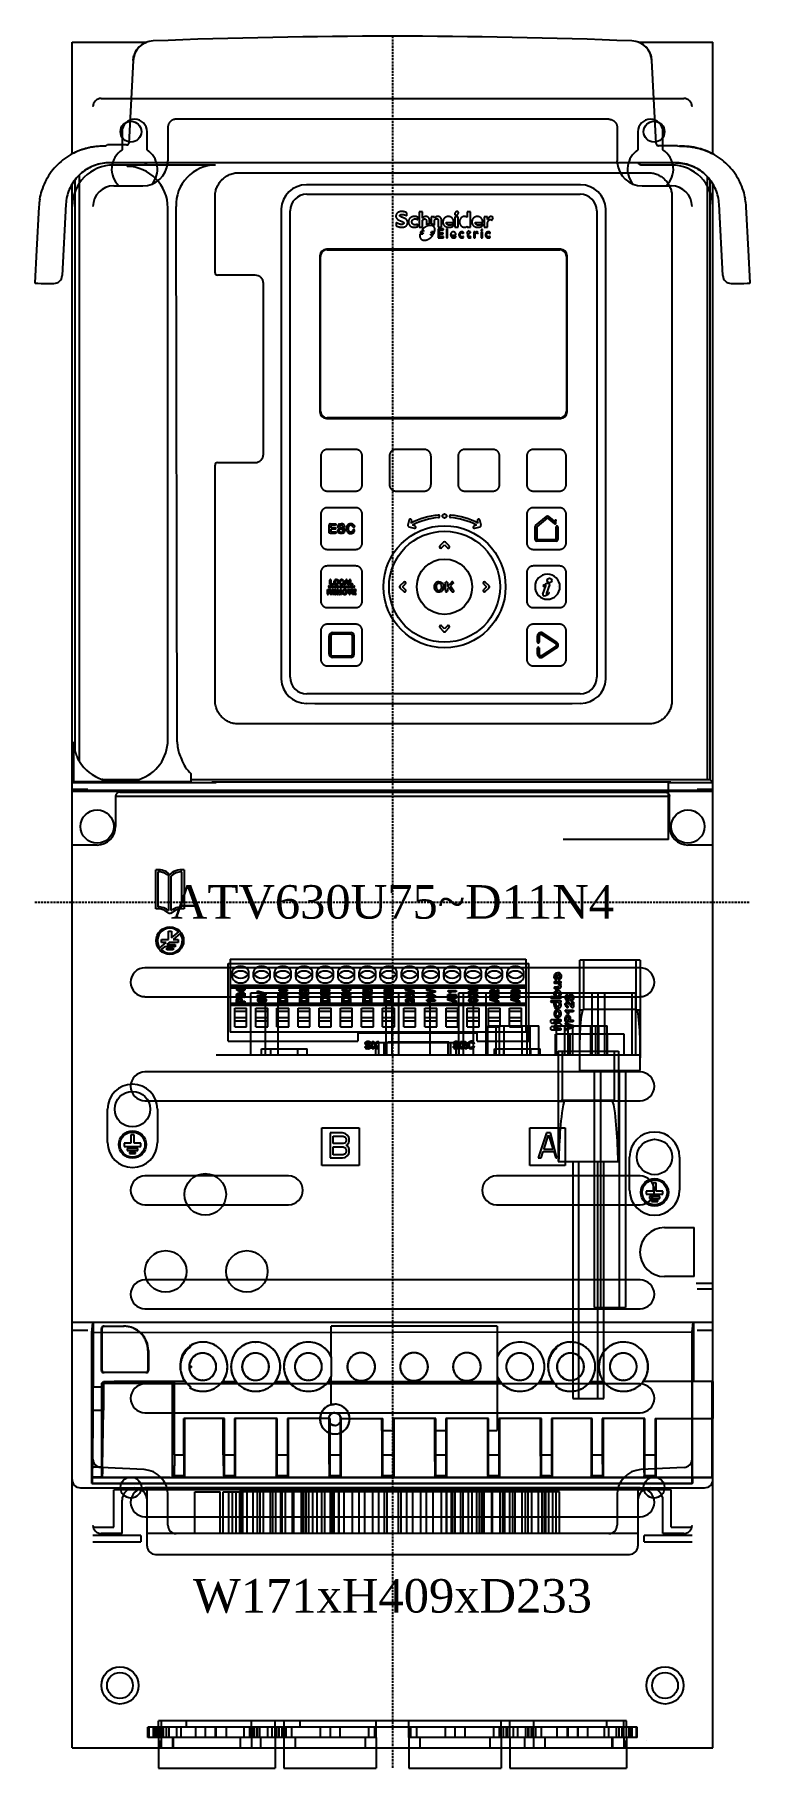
# Model space of a CAD drawing. Extents: x 0 to 171, y 0 to 414.
import ezdxf

# ---------------------------------------------------------------- set-up
doc = ezdxf.new("R2010")
doc.units = 0
doc.linetypes.add('DASHED', pattern=[0.75, 0.5, -0.25])
doc.layers.add('--8N-THT. FIXING HOLE', color=4, linetype='CONTINUOUS')
doc.layers.add('-15N-THT. THIẾT BỊ ĐÓNG MỞ', color=40, linetype='CONTINUOUS')
doc.styles.add('- 04.0', font='times.ttf', dxfattribs={"height": 4})

# ---------------------------------------------------------------- blocks, each defined once
blk = doc.blocks.new('06 - N - SC VSD ATV630U75~D11N4')
at = {"layer": '--8N-THT. FIXING HOLE'}
for centre in [(-62.5, 184.14), (62.5, 184.14), (-62.5, -139.86), (62.5, -139.86)]:
    blk.add_circle(centre, 2.5, dxfattribs=at)
at = {"layer": '-15N-THT. THIẾT BỊ ĐÓNG MỞ'}
for p, q in [((-76.55, 205.51), (-58.79, 205.51)), ((-76.55, 178.82), (-76.55, 205.51)), ((-61.56, 202.88), (-61.43, 203.15)), ((-61.43, 203.15), (-61.29, 203.42)), ((-61.29, 203.42), (-61.13, 203.67)), ((-61.13, 203.67), (-60.95, 203.91)), ((-60.95, 203.91), (-60.76, 204.15)), ((-60.76, 204.15), (-60.55, 204.37)), ((-60.55, 204.37), (-60.33, 204.57)), ((-60.33, 204.57), (-60.1, 204.77)), ((-60.1, 204.77), (-59.86, 204.95)), ((-59.86, 204.95), (-59.61, 205.11)), ((-59.61, 205.11), (-59.34, 205.26)), ((-59.34, 205.26), (-59.07, 205.39)), ((-59.07, 205.39), (-58.79, 205.51)), ((-58.79, 205.51), (-58.79, 205.51)), ((-57.21, 205.83), (-57.21, 205.83)), ((57.21, 205.83), (57.21, 205.83)), ((58.79, 205.51), (58.79, 205.51)), ((59.07, 205.39), (58.79, 205.51)), ((58.79, 205.51), (76.55, 205.51)), ((59.34, 205.26), (59.07, 205.39)), ((59.61, 205.11), (59.34, 205.26)), ((59.86, 204.95), (59.61, 205.11)), ((60.1, 204.77), (59.86, 204.95)), ((60.33, 204.57), (60.1, 204.77)), ((60.55, 204.37), (60.33, 204.57)), ((60.76, 204.15), (60.55, 204.37)), ((60.95, 203.91), (60.76, 204.15)), ((61.13, 203.67), (60.95, 203.91)), ((61.29, 203.42), (61.13, 203.67)), ((61.43, 203.15), (61.29, 203.42)), ((61.56, 202.88), (61.43, 203.15)), ((76.55, 178.82), (76.55, 205.51)), ((-61.98, 201.13), (-63.02, 181.28)), ((-61.98, 201.13), (-61.96, 201.43)), ((-61.96, 201.43), (-61.92, 201.73)), ((-61.92, 201.73), (-61.85, 202.03)), ((-61.85, 202.03), (-61.77, 202.32)), ((-61.77, 202.32), (-61.68, 202.6)), ((-61.68, 202.6), (-61.56, 202.88)), ((61.68, 202.6), (61.56, 202.88)), ((61.77, 202.32), (61.68, 202.6)), ((61.85, 202.03), (61.77, 202.32)), ((61.92, 201.73), (61.85, 202.03)), ((61.96, 201.43), (61.92, 201.73)), ((61.98, 201.13), (61.96, 201.43)), ((63.02, 181.28), (61.98, 201.13)), ((61.98, 201.13), (61.98, 201.13)), ((61.98, 201.13), (61.98, 201.13)), ((-69.59, 192.09), (69.59, 192.09)), ((-69.59, 192.09), (-69.59, 192.09)), ((69.59, 192.09), (69.59, 192.09)), ((-71.58, 190.1), (-71.58, 190.1)), ((-53.19, 186.44), (-53.25, 186.37)), ((-53.13, 186.5), (-53.19, 186.44)), ((-53.07, 186.57), (-53.13, 186.5)), ((-53, 186.63), (-53.07, 186.57)), ((-52.93, 186.68), (-53, 186.63)), ((-52.86, 186.74), (-52.93, 186.68)), ((-52.79, 186.79), (-52.86, 186.74)), ((-52.71, 186.84), (-52.79, 186.79)), ((-52.64, 186.88), (-52.71, 186.84)), ((-52.56, 186.92), (-52.64, 186.88)), ((-52.48, 186.96), (-52.56, 186.92)), ((-52.39, 186.99), (-52.48, 186.96)), ((-52.31, 187.02), (-52.39, 186.99)), ((-52.22, 187.05), (-52.31, 187.02)), ((-52.14, 187.07), (-52.22, 187.05)), ((-52.05, 187.09), (-52.14, 187.07)), ((-51.96, 187.1), (-52.05, 187.09)), ((-51.87, 187.11), (-51.96, 187.1)), ((-51.78, 187.12), (-51.87, 187.11)), ((-51.69, 187.12), (-51.78, 187.12)), ((51.69, 187.12), (-51.69, 187.12)), ((-51.69, 187.12), (-51.69, 187.12)), ((51.69, 187.12), (51.78, 187.12)), ((51.69, 187.12), (51.69, 187.12)), ((51.78, 187.12), (51.87, 187.11)), ((51.87, 187.11), (51.96, 187.1)), ((51.96, 187.1), (52.05, 187.09)), ((52.05, 187.09), (52.14, 187.07)), ((52.14, 187.07), (52.22, 187.05)), ((52.22, 187.05), (52.31, 187.02)), ((52.31, 187.02), (52.39, 186.99)), ((52.39, 186.99), (52.48, 186.96)), ((52.48, 186.96), (52.56, 186.92)), ((52.56, 186.92), (52.64, 186.88)), ((52.64, 186.88), (52.71, 186.84)), ((52.71, 186.84), (52.79, 186.79)), ((52.79, 186.79), (52.86, 186.74)), ((52.86, 186.74), (52.93, 186.68)), ((52.93, 186.68), (53, 186.63)), ((53, 186.63), (53.07, 186.57)), ((53.07, 186.57), (53.13, 186.5)), ((53.13, 186.5), (53.19, 186.44)), ((53.19, 186.44), (53.25, 186.37)), ((71.58, 190.1), (71.58, 190.1)), ((-64.62, 184.14), (-64.62, 179.77)), ((-64.62, 184.14), (-64.62, 184.14)), ((-58.65, 179.77), (-58.65, 184.14)), ((-58.65, 184.14), (-58.65, 184.14)), ((-53.67, 185.31), (-53.68, 185.22)), ((-53.68, 185.22), (-53.68, 185.13)), ((-53.68, 185.13), (-53.68, 177.18)), ((-53.68, 185.13), (-53.68, 185.13)), ((-53.66, 185.4), (-53.67, 185.31)), ((-53.65, 185.48), (-53.66, 185.4)), ((-53.63, 185.57), (-53.65, 185.48)), ((-53.61, 185.66), (-53.63, 185.57)), ((-53.58, 185.74), (-53.61, 185.66)), ((-53.56, 185.83), (-53.58, 185.74)), ((-53.52, 185.91), (-53.56, 185.83)), ((-53.49, 185.99), (-53.52, 185.91)), ((-53.44, 186.07), (-53.49, 185.99)), ((-53.4, 186.15), (-53.44, 186.07)), ((-53.35, 186.22), (-53.4, 186.15)), ((-53.3, 186.3), (-53.35, 186.22)), ((-53.25, 186.37), (-53.3, 186.3)), ((53.25, 186.37), (53.3, 186.3)), ((53.3, 186.3), (53.35, 186.22)), ((53.35, 186.22), (53.4, 186.15)), ((53.4, 186.15), (53.44, 186.07)), ((53.44, 186.07), (53.49, 185.99)), ((53.49, 185.99), (53.52, 185.91)), ((53.52, 185.91), (53.56, 185.83)), ((53.56, 185.83), (53.58, 185.74)), ((53.58, 185.74), (53.61, 185.66)), ((53.61, 185.66), (53.63, 185.57)), ((53.63, 185.57), (53.65, 185.48)), ((53.65, 185.48), (53.66, 185.4)), ((53.66, 185.4), (53.67, 185.31)), ((53.67, 185.31), (53.68, 185.22)), ((53.68, 185.22), (53.68, 185.13)), ((53.68, 185.13), (53.68, 177.18)), ((53.68, 185.13), (53.68, 185.13)), ((58.65, 184.14), (58.65, 179.77)), ((58.65, 184.14), (58.65, 184.14)), ((64.62, 179.77), (64.62, 184.14)), ((64.62, 184.14), (64.62, 184.14)), ((-77.35, 178.36), (-77.83, 178.05)), ((-76.86, 178.65), (-77.35, 178.36)), ((-76.36, 178.92), (-76.86, 178.65)), ((-76.17, 179.02), (-76.55, 178.82)), ((-76.55, 178.82), (-76.55, 178.82)), ((-75.84, 179.18), (-76.36, 178.92)), ((-75.78, 179.21), (-76.17, 179.02)), ((-75.32, 179.41), (-75.84, 179.18)), ((-75.38, 179.38), (-75.78, 179.21)), ((-74.98, 179.55), (-75.38, 179.38)), ((-74.79, 179.63), (-75.32, 179.41)), ((-74.58, 179.71), (-74.98, 179.55)), ((-74.25, 179.82), (-74.79, 179.63)), ((-74.17, 179.85), (-74.58, 179.71)), ((-73.71, 180), (-74.25, 179.82)), ((-73.75, 179.99), (-74.17, 179.85)), ((-73.34, 180.11), (-73.75, 179.99)), ((-73.15, 180.16), (-73.71, 180)), ((-72.91, 180.22), (-73.34, 180.11)), ((-72.6, 180.3), (-73.15, 180.16)), ((-72.49, 180.32), (-72.91, 180.22)), ((-72.03, 180.41), (-72.6, 180.3)), ((-72.06, 180.41), (-72.49, 180.32)), ((-71.63, 180.48), (-72.06, 180.41)), ((-71.47, 180.51), (-72.03, 180.41)), ((-71.2, 180.54), (-71.63, 180.48)), ((-70.9, 180.58), (-71.47, 180.51)), ((-70.77, 180.6), (-71.2, 180.54)), ((-70.33, 180.64), (-70.9, 180.58)), ((-70.34, 180.63), (-70.77, 180.6)), ((-69.91, 180.66), (-70.34, 180.63)), ((-69.76, 180.67), (-70.33, 180.64)), ((-69.47, 180.68), (-69.91, 180.66)), ((-69.18, 180.68), (-69.76, 180.67)), ((-69.04, 180.68), (-69.47, 180.68)), ((-68.6, 180.67), (-69.18, 180.68)), ((-68.6, 180.67), (-69.04, 180.68)), ((-68.6, 180.67), (-68.08, 180.96)), ((-68.6, 180.67), (-68.6, 180.67)), ((-67.61, 180.96), (-68.08, 180.96)), ((-68.08, 180.96), (-68.08, 180.96)), ((-63.52, 180.96), (-67.61, 180.96)), ((-67.61, 180.96), (-67.61, 180.96)), ((-64.62, 179.77), (-64.62, 179.77)), ((-63.52, 180.96), (-63.36, 180.98)), ((-63.52, 180.96), (-63.52, 180.96)), ((-63.36, 180.98), (-63.34, 180.99)), ((-63.36, 180.98), (-63.36, 180.98)), ((-63.34, 180.99), (-63.32, 181)), ((-63.32, 181), (-63.3, 181.01)), ((-63.3, 181.01), (-63.28, 181.02)), ((-63.28, 181.02), (-63.26, 181.03)), ((-63.26, 181.03), (-63.25, 181.04)), ((-63.25, 181.04), (-63.23, 181.05)), ((-63.23, 181.05), (-63.21, 181.06)), ((-63.21, 181.06), (-63.19, 181.08)), ((-63.19, 181.08), (-63.18, 181.09)), ((-63.18, 181.09), (-63.16, 181.11)), ((-63.16, 181.11), (-63.15, 181.12)), ((-63.15, 181.12), (-63.13, 181.14)), ((-63.13, 181.14), (-63.12, 181.15)), ((-63.12, 181.15), (-63.11, 181.17)), ((-63.11, 181.17), (-63.1, 181.19)), ((-63.1, 181.19), (-63.08, 181.21)), ((-63.08, 181.23), (-63.07, 181.25)), ((-63.08, 181.21), (-63.08, 181.23)), ((-63.07, 181.25), (-63.02, 181.28)), ((-63.07, 181.25), (-63.07, 181.25)), ((-63.02, 181.28), (-63.02, 181.28)), ((-58.65, 179.77), (-58.65, 179.77)), ((58.65, 179.77), (58.65, 179.77)), ((63.02, 181.28), (63.03, 181.25)), ((63.02, 181.28), (63.02, 181.28)), ((63.03, 181.25), (63.03, 181.21)), ((63.03, 181.21), (63.04, 181.18)), ((63.04, 181.18), (63.05, 181.15)), ((63.05, 181.15), (63.06, 181.12)), ((63.06, 181.12), (63.07, 181.09)), ((63.07, 181.09), (63.09, 181.06)), ((63.09, 181.06), (63.1, 181.03)), ((63.1, 181.03), (63.12, 181)), ((63.12, 181), (63.14, 180.98)), ((63.14, 180.98), (63.17, 180.95)), ((63.17, 180.95), (63.19, 180.93)), ((63.19, 180.93), (63.21, 180.91)), ((63.21, 180.91), (63.24, 180.89)), ((63.24, 180.89), (63.27, 180.87)), ((63.27, 180.87), (63.3, 180.86)), ((63.3, 180.86), (63.33, 180.84)), ((63.33, 180.84), (63.36, 180.83)), ((63.36, 180.83), (63.39, 180.82)), ((63.39, 180.82), (63.42, 180.81)), ((63.42, 180.81), (63.45, 180.81)), ((63.45, 180.81), (63.49, 180.8)), ((63.49, 180.8), (63.52, 180.8)), ((68.08, 180.8), (63.52, 180.8)), ((63.52, 180.8), (63.52, 180.8)), ((64.62, 179.77), (64.62, 179.77)), ((68.08, 180.8), (68.6, 180.67)), ((68.08, 180.8), (68.08, 180.8)), ((69.18, 180.68), (68.6, 180.67)), ((68.6, 180.67), (69.04, 180.68)), ((68.6, 180.67), (68.6, 180.67)), ((69.04, 180.68), (69.47, 180.68)), ((69.75, 180.67), (69.18, 180.68)), ((69.47, 180.68), (69.91, 180.66)), ((70.32, 180.64), (69.75, 180.67)), ((69.91, 180.66), (70.34, 180.63)), ((70.89, 180.58), (70.32, 180.64)), ((70.34, 180.63), (70.77, 180.6)), ((70.77, 180.6), (71.2, 180.54)), ((71.46, 180.51), (70.89, 180.58)), ((71.2, 180.54), (71.63, 180.48)), ((72.02, 180.41), (71.46, 180.51)), ((71.63, 180.48), (72.06, 180.41)), ((72.59, 180.3), (72.02, 180.41)), ((72.06, 180.41), (72.49, 180.32)), ((72.49, 180.32), (72.91, 180.22)), ((73.14, 180.16), (72.59, 180.3)), ((72.91, 180.22), (73.33, 180.11)), ((73.69, 180.01), (73.14, 180.16)), ((73.33, 180.11), (73.75, 179.99)), ((74.24, 179.83), (73.69, 180.01)), ((73.75, 179.99), (74.16, 179.86)), ((74.16, 179.86), (74.57, 179.71)), ((74.78, 179.63), (74.24, 179.83)), ((74.57, 179.71), (74.98, 179.56)), ((75.31, 179.42), (74.78, 179.63)), ((74.98, 179.56), (75.38, 179.39)), ((75.83, 179.18), (75.31, 179.42)), ((75.38, 179.39), (75.77, 179.21)), ((75.77, 179.21), (76.16, 179.02)), ((76.34, 178.93), (75.83, 179.18)), ((76.16, 179.02), (76.55, 178.82)), ((76.85, 178.65), (76.34, 178.93)), ((76.55, 178.82), (76.55, 178.82)), ((77.34, 178.36), (76.85, 178.65)), ((77.82, 178.05), (77.34, 178.36)), ((-81.86, 174.08), (-82.18, 173.61)), ((-81.53, 174.54), (-81.86, 174.08)), ((-81.18, 174.99), (-81.53, 174.54)), ((-80.81, 175.42), (-81.18, 174.99)), ((-80.43, 175.84), (-80.81, 175.42)), ((-80.03, 176.25), (-80.43, 175.84)), ((-79.62, 176.64), (-80.03, 176.25)), ((-79.19, 177.02), (-79.62, 176.64)), ((-78.75, 177.38), (-79.19, 177.02)), ((-78.3, 177.72), (-78.75, 177.38)), ((-77.83, 178.05), (-78.3, 177.72)), ((-74.36, 174.23), (-74.78, 173.85)), ((-74.29, 174.29), (-74.63, 173.99)), ((-73.92, 174.58), (-74.36, 174.23)), ((-73.94, 174.57), (-74.29, 174.29)), ((-73.57, 174.84), (-73.94, 174.57)), ((-73.46, 174.91), (-73.92, 174.58)), ((-73.19, 175.09), (-73.57, 174.84)), ((-72.99, 175.21), (-73.46, 174.91)), ((-72.8, 175.32), (-73.19, 175.09)), ((-72.5, 175.49), (-72.99, 175.21)), ((-72.41, 175.54), (-72.8, 175.32)), ((-71.99, 175.74), (-72.5, 175.49)), ((-72, 175.74), (-72.41, 175.54)), ((-71.58, 175.92), (-72, 175.74)), ((-71.47, 175.96), (-71.99, 175.74)), ((-71.16, 176.08), (-71.58, 175.92)), ((-70.94, 176.16), (-71.47, 175.96)), ((-70.73, 176.23), (-71.16, 176.08)), ((-70.4, 176.32), (-70.94, 176.16)), ((-70.3, 176.35), (-70.73, 176.23)), ((-69.85, 176.46), (-70.4, 176.32)), ((-69.86, 176.46), (-70.3, 176.35)), ((-69.41, 176.55), (-69.86, 176.46)), ((-69.3, 176.57), (-69.85, 176.46)), ((-68.97, 176.61), (-69.41, 176.55)), ((-68.74, 176.64), (-69.3, 176.57)), ((-68.52, 176.66), (-68.97, 176.61)), ((-68.18, 176.69), (-68.74, 176.64)), ((-68.06, 176.69), (-68.52, 176.66)), ((-67.61, 176.7), (-68.18, 176.69)), ((-67.61, 176.7), (-68.06, 176.69)), ((-67.61, 176.7), (-67.61, 176.7)), ((67.61, 176.7), (-67.61, 176.7)), ((-67.1, 175.19), (-67.1, 175.19)), ((-66.61, 176.18), (-66.61, 176.18)), ((-59.6, 176.18), (-66.61, 176.18)), ((-42.28, 176.18), (-63.43, 176.12)), ((-63.43, 176.12), (-63.43, 175.86)), ((-63.43, 176.12), (-63.43, 176.12)), ((-63.43, 175.86), (-63.43, 175.86)), ((-59.6, 176.18), (-59.6, 176.18)), ((-58.72, 176.7), (-58.72, 176.7)), ((-56.17, 175.19), (-56.17, 175.19)), ((-53.7, 176.77), (-53.69, 176.84)), ((-53.7, 176.7), (-53.7, 176.77)), ((-53.7, 176.7), (-53.7, 176.7)), ((-53.69, 176.97), (-53.68, 177.04)), ((-53.69, 176.91), (-53.69, 176.97)), ((-53.69, 176.84), (-53.69, 176.91)), ((-53.68, 177.18), (-53.68, 177.18)), ((-53.68, 177.11), (-53.68, 177.18)), ((-53.68, 177.04), (-53.68, 177.11)), ((-42.28, 176.18), (-42.28, 176.18)), ((-38.91, 173.89), (-38.65, 174)), ((-38.65, 174), (-38.38, 174.09)), ((-38.38, 174.09), (-38.11, 174.16)), ((-38.11, 174.16), (-37.83, 174.22)), ((-37.83, 174.22), (-37.56, 174.27)), ((-37.56, 174.27), (-37.28, 174.3)), ((-37.28, 174.3), (-37, 174.32)), ((-37, 174.32), (-36.72, 174.33)), ((-36.72, 174.33), (61.07, 174.33)), ((-36.72, 174.33), (-36.72, 174.33)), ((53.68, 177.18), (53.68, 177.18)), ((53.68, 177.11), (53.68, 177.18)), ((53.68, 177.04), (53.68, 177.11)), ((53.69, 176.97), (53.68, 177.04)), ((53.69, 176.91), (53.69, 176.97)), ((53.69, 176.84), (53.69, 176.91)), ((53.7, 176.77), (53.69, 176.84)), ((53.7, 176.7), (53.7, 176.77)), ((53.7, 176.7), (53.7, 176.7)), ((56.17, 175.19), (56.17, 175.19)), ((58.72, 176.7), (58.72, 176.7)), ((66.61, 176.18), (59.6, 176.18)), ((59.6, 176.18), (59.6, 176.18)), ((61.07, 174.33), (61.33, 174.33)), ((61.07, 174.33), (61.07, 174.33)), ((61.33, 174.33), (61.58, 174.31)), ((61.58, 174.31), (61.83, 174.28)), ((61.83, 174.28), (62.09, 174.24)), ((62.09, 174.24), (62.33, 174.19)), ((62.33, 174.19), (62.58, 174.13)), ((62.58, 174.13), (62.82, 174.06)), ((62.82, 174.06), (63.06, 173.97)), ((66.61, 176.18), (66.61, 176.18)), ((67.1, 175.19), (67.1, 175.19)), ((67.61, 176.7), (68.18, 176.69)), ((68.06, 176.69), (67.61, 176.7)), ((67.61, 176.7), (67.61, 176.7)), ((68.52, 176.66), (68.06, 176.69)), ((68.18, 176.69), (68.74, 176.64)), ((68.97, 176.61), (68.52, 176.66)), ((68.74, 176.64), (69.3, 176.57)), ((69.41, 176.55), (68.97, 176.61)), ((69.3, 176.57), (69.85, 176.46)), ((69.86, 176.46), (69.41, 176.55)), ((69.85, 176.46), (70.4, 176.32)), ((70.3, 176.35), (69.86, 176.46)), ((70.73, 176.23), (70.3, 176.35)), ((70.4, 176.32), (70.94, 176.16)), ((71.16, 176.08), (70.73, 176.23)), ((70.94, 176.16), (71.47, 175.96)), ((71.58, 175.92), (71.16, 176.08)), ((71.47, 175.96), (71.99, 175.74)), ((72, 175.74), (71.58, 175.92)), ((71.99, 175.74), (72.5, 175.49)), ((72.41, 175.54), (72, 175.74)), ((72.8, 175.32), (72.41, 175.54)), ((72.5, 175.49), (72.99, 175.21)), ((73.19, 175.09), (72.8, 175.32)), ((72.99, 175.21), (73.46, 174.91)), ((73.57, 174.84), (73.19, 175.09)), ((73.46, 174.91), (73.92, 174.58)), ((73.94, 174.57), (73.57, 174.84)), ((73.92, 174.58), (74.36, 174.23)), ((74.29, 174.29), (73.94, 174.57)), ((74.63, 173.99), (74.29, 174.29)), ((74.36, 174.23), (74.78, 173.85)), ((78.28, 177.73), (77.82, 178.05)), ((78.74, 177.39), (78.28, 177.73)), ((79.18, 177.03), (78.74, 177.39)), ((79.61, 176.65), (79.18, 177.03)), ((80.02, 176.26), (79.61, 176.65)), ((80.42, 175.85), (80.02, 176.26)), ((80.8, 175.43), (80.42, 175.85)), ((81.17, 175), (80.8, 175.43)), ((81.52, 174.55), (81.17, 175)), ((81.86, 174.09), (81.52, 174.55)), ((82.17, 173.62), (81.86, 174.09)), ((-83.67, 170.57), (-83.85, 170.03)), ((-83.85, 170.03), (-83.85, 170.03)), ((-83.47, 171.1), (-83.67, 170.57)), ((-83.25, 171.62), (-83.47, 171.1)), ((-83.01, 172.13), (-83.25, 171.62)), ((-82.75, 172.63), (-83.01, 172.13)), ((-82.47, 173.12), (-82.75, 172.63)), ((-82.18, 173.61), (-82.47, 173.12)), ((-77.4, 169.9), (-77.54, 169.47)), ((-77.23, 170.32), (-77.4, 169.9)), ((-77.04, 170.74), (-77.23, 170.32)), ((-76.84, 171.14), (-77.04, 170.74)), ((-76.62, 171.54), (-76.84, 171.14)), ((-76.38, 171.92), (-76.62, 171.54)), ((-76.24, 172.13), (-76.55, 171.66)), ((-76.55, 171.66), (-76.55, 171.66)), ((-76.55, -202.05), (-76.55, 171.66)), ((-76.13, 172.3), (-76.38, 171.92)), ((-75.91, 172.59), (-76.24, 172.13)), ((-75.86, 172.66), (-76.13, 172.3)), ((-75.56, 173.03), (-75.91, 172.59)), ((-75.57, 173.01), (-75.86, 172.66)), ((-75.79, 35.85), (-75.79, 172.75)), ((-75.27, 173.35), (-75.57, 173.01)), ((-75.18, 173.45), (-75.56, 173.03)), ((-74.96, 173.68), (-75.27, 173.35)), ((-74.78, 173.85), (-75.18, 173.45)), ((-74.63, 173.99), (-74.96, 173.68)), ((-74.8, 33.66), (-74.8, 173.84)), ((-66.61, 171.21), (-59.65, 171.21)), ((-66.61, 171.21), (-66.61, 171.21)), ((-65.39, 171.21), (-65.39, 171.21)), ((-59.65, 171.21), (-59.65, 171.21)), ((-57.5, 171.61), (-57.5, 171.61)), ((-42.31, 169.73), (-42.25, 169.98)), ((-42.25, 169.98), (-42.19, 170.22)), ((-42.19, 170.22), (-42.11, 170.47)), ((-42.11, 170.47), (-42.02, 170.71)), ((-42.02, 170.71), (-41.92, 170.97)), ((-41.92, 170.97), (-41.8, 171.22)), ((-41.8, 171.22), (-41.67, 171.47)), ((-41.67, 171.47), (-41.52, 171.71)), ((-41.52, 171.71), (-41.35, 171.96)), ((-41.35, 171.96), (-41.17, 172.2)), ((-41.17, 172.2), (-40.96, 172.44)), ((-40.96, 172.44), (-40.74, 172.68)), ((-40.74, 172.68), (-40.5, 172.9)), ((-40.5, 172.9), (-40.25, 173.11)), ((-40.25, 173.11), (-39.99, 173.3)), ((-39.99, 173.3), (-39.72, 173.48)), ((-39.72, 173.48), (-39.45, 173.64)), ((-39.45, 173.64), (-39.18, 173.77)), ((-39.18, 173.77), (-38.91, 173.89)), ((-20.58, 171.44), (-20.58, 171.44)), ((44.93, 171.44), (44.93, 171.44)), ((57.5, 171.61), (57.5, 171.61)), ((59.65, 171.21), (66.61, 171.21)), ((59.65, 171.21), (59.65, 171.21)), ((63.06, 173.97), (63.3, 173.88)), ((63.3, 173.88), (63.53, 173.77)), ((63.53, 173.77), (63.76, 173.66)), ((63.76, 173.66), (63.98, 173.53)), ((63.98, 173.53), (64.2, 173.4)), ((64.2, 173.4), (64.41, 173.25)), ((64.41, 173.25), (64.61, 173.1)), ((64.61, 173.1), (64.81, 172.94)), ((64.81, 172.94), (65, 172.77)), ((65, 172.77), (65.18, 172.59)), ((65.18, 172.59), (65.35, 172.4)), ((65.35, 172.4), (65.52, 172.2)), ((65.39, 171.21), (65.39, 171.21)), ((65.52, 172.2), (65.67, 172)), ((65.67, 172), (65.82, 171.79)), ((65.82, 171.79), (65.95, 171.58)), ((65.95, 171.58), (66.08, 171.36)), ((66.08, 171.36), (66.2, 171.13)), ((66.2, 171.13), (66.3, 170.9)), ((66.3, 170.9), (66.4, 170.66)), ((66.4, 170.66), (66.48, 170.42)), ((66.48, 170.42), (66.55, 170.18)), ((66.55, 170.18), (66.62, 169.93)), ((66.61, 171.21), (66.61, 171.21)), ((66.62, 169.93), (66.67, 169.68)), ((74.96, 173.68), (74.63, 173.99)), ((74.78, 173.85), (75.18, 173.45)), ((75.27, 173.35), (74.96, 173.68)), ((75.18, 173.45), (75.56, 173.03)), ((75.57, 173.01), (75.27, 173.35)), ((75.3, 29.35), (75.3, 173.33)), ((75.56, 173.03), (75.91, 172.59)), ((75.86, 172.66), (75.57, 173.01)), ((75.79, 172.75), (75.79, 29.32)), ((76.13, 172.3), (75.86, 172.66)), ((75.91, 172.59), (76.24, 172.13)), ((76.38, 171.92), (76.13, 172.3)), ((76.24, 172.13), (76.55, 171.66)), ((76.62, 171.54), (76.38, 171.92)), ((76.55, 171.66), (76.55, 171.66)), ((76.55, -202.05), (76.55, 171.66)), ((76.84, 171.14), (76.62, 171.54)), ((77.04, 170.74), (76.84, 171.14)), ((77.23, 170.32), (77.04, 170.74)), ((77.4, 169.9), (77.23, 170.32)), ((77.54, 169.47), (77.4, 169.9)), ((82.47, 173.13), (82.17, 173.62)), ((82.75, 172.64), (82.47, 173.13)), ((83.01, 172.13), (82.75, 172.64)), ((83.25, 171.62), (83.01, 172.13)), ((83.47, 171.1), (83.25, 171.62)), ((83.67, 170.57), (83.47, 171.1)), ((83.85, 170.03), (83.67, 170.57)), ((83.85, 170.03), (83.85, 170.03)), ((-84.49, 166.2), (-85.04, 155.79)), ((-84.49, 166.2), (-84.49, 166.2)), ((-84.33, 168.09), (-84.33, 168.09)), ((-84.29, 168), (-84.29, 168)), ((-78.04, 166.81), (-78.93, 149.75)), ((-78, 167.26), (-78.04, 166.81)), ((-78.04, 166.81), (-78.04, 166.81)), ((-77.95, 167.71), (-78, 167.26)), ((-77.88, 168.16), (-77.95, 167.71)), ((-77.79, 168.6), (-77.88, 168.16)), ((-77.67, 169.04), (-77.79, 168.6)), ((-77.54, 169.47), (-77.67, 169.04)), ((-76.55, 166.24), (-76.55, 166.24)), ((-71.58, 166.24), (-71.58, 166.24)), ((-53.68, 38.79), (-53.68, 165.93)), ((-53.68, 165.93), (-53.68, 165.93)), ((-51.45, 38.38), (-51.69, 166.24)), ((-51.69, 166.24), (-51.69, 166.24)), ((-42.41, 168.67), (-42.4, 168.95)), ((-42.41, 150.45), (-42.41, 168.67)), ((-42.4, 168.95), (-42.38, 169.22)), ((-42.38, 169.22), (-42.35, 169.48)), ((-42.35, 169.48), (-42.31, 169.73)), ((-20.48, 169.19), (44.83, 169.19)), ((-20.48, 169.19), (-20.48, 169.19)), ((44.83, 169.19), (44.83, 169.19)), ((66.67, 169.68), (66.71, 169.43)), ((66.71, 169.43), (66.74, 169.18)), ((66.74, 169.18), (66.75, 168.92)), ((66.75, 168.92), (66.76, 168.67)), ((66.76, 168.67), (66.76, 48.3)), ((66.76, 168.67), (66.76, 168.67)), ((71.58, 166.24), (71.58, 166.24)), ((76.55, 166.24), (76.55, 166.24)), ((77.67, 169.04), (77.54, 169.47)), ((77.79, 168.6), (77.67, 169.04)), ((77.88, 168.16), (77.79, 168.6)), ((77.95, 167.71), (77.88, 168.16)), ((78, 167.26), (77.95, 167.71)), ((78.04, 166.81), (78, 167.26)), ((78.04, 166.81), (78.04, 166.81)), ((78.93, 149.75), (78.04, 166.81)), ((84.29, 168), (84.33, 168.09)), ((84.29, 168), (84.29, 168)), ((84.33, 168.09), (84.33, 168.09)), ((85.04, 155.79), (84.49, 166.2)), ((84.49, 166.2), (84.49, 166.2)), ((-26.64, 165.68), (-26.64, 53.3)), ((-26.64, 165.68), (-26.64, 165.68)), ((-24.46, 53.76), (-24.46, 165.22)), ((-24.46, 165.22), (-24.46, 165.22)), ((0.84, 164.19), (0.82, 164.1)), ((0.82, 164.1), (0.82, 164.01)), ((0.82, 164.01), (0.82, 164.01)), ((0.82, 164.01), (0.82, 163.94)), ((0.82, 163.94), (0.83, 163.88)), ((0.83, 163.88), (0.83, 163.82)), ((0.83, 163.82), (0.85, 163.75)), ((0.86, 164.28), (0.84, 164.19)), ((0.85, 163.75), (0.86, 163.69)), ((0.89, 164.37), (0.86, 164.28)), ((0.86, 163.69), (0.88, 163.63)), ((0.88, 163.63), (0.9, 163.57)), ((0.93, 164.45), (0.89, 164.37)), ((0.9, 163.57), (0.93, 163.51)), ((0.9, 162.45), (0.9, 162.45)), ((0.9, 162.45), (0.9, 161.66)), ((0.97, 162.4), (0.9, 162.45)), ((0.9, 161.66), (0.9, 161.66)), ((0.9, 161.66), (1.01, 161.6)), ((0.97, 164.53), (0.93, 164.45)), ((0.93, 163.51), (0.96, 163.46)), ((0.96, 163.46), (1, 163.41)), ((1.03, 164.61), (0.97, 164.53)), ((1.05, 162.35), (0.97, 162.4)), ((1, 163.41), (1.04, 163.36)), ((1.01, 161.6), (1.12, 161.55)), ((1.09, 164.68), (1.03, 164.61)), ((1.04, 163.36), (1.08, 163.31)), ((1.12, 162.3), (1.05, 162.35)), ((1.08, 163.31), (1.12, 163.26)), ((1.16, 164.74), (1.09, 164.68)), ((1.12, 163.26), (1.17, 163.22)), ((1.2, 162.26), (1.12, 162.3)), ((1.23, 164.79), (1.16, 164.74)), ((1.17, 163.22), (1.22, 163.18)), ((1.28, 162.21), (1.2, 162.26)), ((1.22, 163.18), (1.27, 163.14)), ((1.31, 164.84), (1.23, 164.79)), ((1.27, 163.14), (1.32, 163.11)), ((1.36, 162.17), (1.28, 162.21)), ((1.39, 164.89), (1.31, 164.84)), ((1.32, 163.11), (1.37, 163.08)), ((1.45, 162.13), (1.36, 162.17)), ((1.37, 163.08), (1.43, 163.04)), ((1.48, 164.93), (1.39, 164.89)), ((1.43, 163.04), (1.48, 163.01)), ((1.53, 162.1), (1.45, 162.13)), ((1.56, 164.96), (1.48, 164.93)), ((1.48, 163.01), (1.54, 162.99)), ((1.61, 162.07), (1.53, 162.1)), ((1.54, 162.99), (1.6, 162.96)), ((1.65, 164.99), (1.56, 164.96)), ((1.6, 162.96), (1.65, 162.93)), ((1.7, 162.04), (1.61, 162.07)), ((1.74, 165.01), (1.65, 164.99)), ((1.65, 162.93), (1.71, 162.91)), ((1.79, 162.02), (1.7, 162.04)), ((1.71, 162.91), (1.77, 162.89)), ((1.83, 165.03), (1.74, 165.01)), ((1.76, 164.09), (1.77, 164.15)), ((1.77, 164.02), (1.76, 164.09)), ((1.77, 164.15), (1.79, 164.2)), ((1.79, 163.97), (1.77, 164.02)), ((1.77, 162.89), (1.83, 162.86)), ((1.79, 164.2), (1.83, 164.25)), ((1.83, 163.92), (1.79, 163.97)), ((1.88, 162), (1.79, 162.02)), ((1.92, 165.04), (1.83, 165.03)), ((1.83, 164.25), (1.88, 164.29)), ((1.87, 163.88), (1.83, 163.92)), ((1.83, 162.86), (1.89, 162.84)), ((1.92, 163.84), (1.87, 163.88)), ((1.88, 164.29), (1.94, 164.32)), ((1.97, 161.99), (1.88, 162)), ((1.89, 162.84), (1.95, 162.82)), ((2.01, 165.05), (1.92, 165.04)), ((1.98, 163.81), (1.92, 163.84)), ((1.94, 164.32), (1.99, 164.34)), ((1.95, 162.82), (2.01, 162.8)), ((2.06, 161.98), (1.97, 161.99)), ((2.04, 163.78), (1.98, 163.81)), ((1.99, 164.34), (2.05, 164.36)), ((2.11, 165.06), (2.01, 165.05)), ((2.01, 162.8), (2.07, 162.78)), ((2.1, 163.75), (2.04, 163.78)), ((2.05, 164.36), (2.11, 164.37)), ((2.15, 161.98), (2.06, 161.98)), ((2.07, 162.78), (2.13, 162.76)), ((2.15, 163.73), (2.1, 163.75)), ((2.2, 165.06), (2.11, 165.06)), ((2.11, 164.37), (2.18, 164.38)), ((2.13, 162.76), (2.18, 162.74)), ((2.21, 163.7), (2.15, 163.73)), ((2.15, 161.98), (2.15, 161.98)), ((2.17, 161.98), (2.15, 161.98)), ((2.2, 161.98), (2.17, 161.98)), ((2.18, 164.38), (2.24, 164.39)), ((2.18, 162.74), (2.24, 162.71)), ((2.29, 165.06), (2.2, 165.06)), ((2.23, 161.98), (2.2, 161.98)), ((2.27, 163.68), (2.21, 163.7)), ((2.25, 161.98), (2.23, 161.98)), ((2.24, 164.39), (2.3, 164.39)), ((2.24, 162.71), (2.3, 162.69)), ((2.28, 161.98), (2.25, 161.98)), ((2.32, 163.66), (2.27, 163.68)), ((2.3, 161.99), (2.28, 161.98)), ((2.39, 165.05), (2.29, 165.06)), ((2.3, 164.39), (2.3, 164.39)), ((2.3, 164.39), (2.41, 164.38)), ((2.3, 162.69), (2.36, 162.66)), ((2.33, 161.99), (2.3, 161.99)), ((2.38, 163.64), (2.32, 163.66)), ((2.36, 161.99), (2.33, 161.99)), ((2.36, 162.66), (2.42, 162.64)), ((2.38, 162), (2.36, 161.99)), ((2.44, 163.62), (2.38, 163.64)), ((2.41, 162.01), (2.38, 162)), ((2.48, 165.04), (2.39, 165.05)), ((2.41, 164.38), (2.52, 164.37)), ((2.43, 162.01), (2.41, 162.01)), ((2.42, 162.64), (2.48, 162.61)), ((2.46, 162.02), (2.43, 162.01)), ((2.5, 163.6), (2.44, 163.62)), ((2.48, 162.03), (2.46, 162.02)), ((2.58, 165.03), (2.48, 165.04)), ((2.48, 162.61), (2.53, 162.57)), ((2.51, 162.04), (2.48, 162.03)), ((2.55, 163.58), (2.5, 163.6)), ((2.53, 162.05), (2.51, 162.04)), ((2.52, 164.37), (2.63, 164.35)), ((2.53, 162.57), (2.58, 162.54)), ((2.55, 162.07), (2.53, 162.05)), ((2.61, 163.56), (2.55, 163.58)), ((2.58, 162.08), (2.55, 162.07)), ((2.67, 165.02), (2.58, 165.03)), ((2.58, 162.54), (2.62, 162.49)), ((2.6, 162.1), (2.58, 162.08)), ((2.62, 162.12), (2.6, 162.1)), ((2.67, 163.53), (2.61, 163.56)), ((2.62, 162.49), (2.66, 162.44)), ((2.63, 162.14), (2.62, 162.12)), ((2.63, 164.35), (2.74, 164.33)), ((2.65, 162.16), (2.63, 162.14)), ((2.66, 162.18), (2.65, 162.16)), ((2.66, 162.44), (2.68, 162.38)), ((2.67, 162.21), (2.66, 162.18)), ((2.76, 165), (2.67, 165.02)), ((2.72, 163.51), (2.67, 163.53)), ((2.68, 162.23), (2.67, 162.21)), ((2.68, 162.38), (2.69, 162.31)), ((2.69, 162.29), (2.68, 162.26)), ((2.68, 162.26), (2.68, 162.23)), ((2.69, 162.31), (2.69, 162.31)), ((2.69, 162.31), (2.69, 162.29)), ((2.78, 163.49), (2.72, 163.51)), ((2.74, 164.33), (2.84, 164.3)), ((2.85, 164.98), (2.76, 165)), ((2.84, 163.46), (2.78, 163.49)), ((2.84, 164.3), (2.95, 164.26)), ((2.89, 163.43), (2.84, 163.46)), ((2.94, 164.96), (2.85, 164.98)), ((2.95, 163.41), (2.89, 163.43)), ((3.03, 164.93), (2.94, 164.96)), ((2.95, 164.26), (3.05, 164.23)), ((3, 163.38), (2.95, 163.41)), ((3.06, 163.35), (3, 163.38)), ((3.12, 164.91), (3.03, 164.93)), ((3.05, 164.23), (3.16, 164.19)), ((3.11, 163.31), (3.06, 163.35)), ((3.16, 163.28), (3.11, 163.31)), ((3.2, 164.88), (3.12, 164.91)), ((3.16, 164.19), (3.26, 164.15)), ((3.21, 163.24), (3.16, 163.28)), ((3.17, 161.55), (3.22, 161.59)), ((3.29, 164.84), (3.2, 164.88)), ((3.26, 163.2), (3.21, 163.24)), ((3.22, 161.59), (3.27, 161.63)), ((3.26, 164.15), (3.36, 164.1)), ((3.31, 163.16), (3.26, 163.2)), ((3.27, 161.63), (3.31, 161.67)), ((3.38, 164.81), (3.29, 164.84)), ((3.35, 163.12), (3.31, 163.16)), ((3.31, 161.67), (3.36, 161.71)), ((3.4, 163.07), (3.35, 163.12)), ((3.36, 164.1), (3.46, 164.06)), ((3.36, 161.71), (3.4, 161.76)), ((3.46, 164.77), (3.38, 164.81)), ((3.43, 163.02), (3.4, 163.07)), ((3.4, 161.76), (3.44, 161.81)), ((3.47, 162.97), (3.43, 163.02)), ((3.44, 161.81), (3.47, 161.86)), ((3.46, 164.77), (3.46, 164.77)), ((3.46, 164.06), (3.46, 164.77)), ((3.46, 164.06), (3.46, 164.06)), ((3.5, 162.92), (3.47, 162.97)), ((3.47, 161.86), (3.5, 161.91)), ((3.53, 162.86), (3.5, 162.92)), ((3.5, 161.91), (3.53, 161.97)), ((3.56, 162.81), (3.53, 162.86)), ((3.53, 161.97), (3.56, 162.02)), ((3.58, 162.75), (3.56, 162.81)), ((3.56, 162.02), (3.58, 162.08)), ((3.59, 162.69), (3.58, 162.75)), ((3.58, 162.08), (3.59, 162.14)), ((3.61, 162.63), (3.59, 162.69)), ((3.59, 162.14), (3.61, 162.2)), ((3.62, 162.57), (3.61, 162.63)), ((3.61, 162.2), (3.62, 162.26)), ((3.62, 162.51), (3.62, 162.57)), ((3.63, 162.45), (3.62, 162.51)), ((3.62, 162.32), (3.63, 162.38)), ((3.62, 162.26), (3.62, 162.32)), ((3.63, 162.38), (3.63, 162.45)), ((3.82, 162.78), (3.81, 162.7)), ((3.81, 162.7), (3.81, 162.63)), ((3.81, 162.63), (3.81, 162.55)), ((3.81, 162.55), (3.81, 162.48)), ((3.81, 162.48), (3.82, 162.4)), ((3.83, 162.85), (3.82, 162.78)), ((3.82, 162.4), (3.83, 162.33)), ((3.85, 162.92), (3.83, 162.85)), ((3.83, 162.33), (3.84, 162.26)), ((3.84, 162.26), (3.86, 162.18)), ((3.87, 163), (3.85, 162.92)), ((3.86, 162.18), (3.89, 162.11)), ((3.89, 163.07), (3.87, 163)), ((3.92, 163.13), (3.89, 163.07)), ((3.89, 162.11), (3.91, 162.04)), ((3.91, 162.04), (3.95, 161.98)), ((3.96, 163.2), (3.92, 163.13)), ((3.95, 161.98), (3.98, 161.91)), ((3.99, 163.27), (3.96, 163.2)), ((3.98, 161.91), (4.03, 161.85)), ((4.04, 163.33), (3.99, 163.27)), ((4.03, 161.85), (4.07, 161.79)), ((4.08, 163.39), (4.04, 163.33)), ((4.07, 161.79), (4.12, 161.73)), ((4.13, 163.44), (4.08, 163.39)), ((4.12, 161.73), (4.17, 161.68)), ((4.18, 163.5), (4.13, 163.44)), ((4.17, 161.68), (4.23, 161.63)), ((4.24, 163.55), (4.18, 163.5)), ((4.23, 161.63), (4.29, 161.58)), ((4.29, 163.59), (4.24, 163.55)), ((4.36, 163.64), (4.29, 163.59)), ((4.29, 161.58), (4.35, 161.54)), ((4.42, 163.67), (4.36, 163.64)), ((4.48, 163.71), (4.42, 163.67)), ((4.55, 163.74), (4.48, 163.71)), ((4.62, 163.77), (4.55, 163.74)), ((4.69, 163.8), (4.62, 163.77)), ((4.64, 162.66), (4.65, 162.71)), ((4.64, 162.62), (4.64, 162.66)), ((4.64, 162.57), (4.64, 162.62)), ((4.64, 162.53), (4.64, 162.57)), ((4.64, 162.48), (4.64, 162.53)), ((4.65, 162.43), (4.64, 162.48)), ((4.65, 162.75), (4.66, 162.8)), ((4.65, 162.71), (4.65, 162.75)), ((4.66, 162.39), (4.65, 162.43)), ((4.66, 162.8), (4.68, 162.84)), ((4.67, 162.35), (4.66, 162.39)), ((4.69, 162.3), (4.67, 162.35)), ((4.68, 162.84), (4.69, 162.89)), ((4.76, 163.82), (4.69, 163.8)), ((4.69, 162.89), (4.71, 162.93)), ((4.7, 162.26), (4.69, 162.3)), ((4.72, 162.22), (4.7, 162.26)), ((4.71, 162.93), (4.73, 162.97)), ((4.75, 162.18), (4.72, 162.22)), ((4.73, 162.97), (4.76, 163.01)), ((4.77, 162.14), (4.75, 162.18)), ((4.84, 163.84), (4.76, 163.82)), ((4.76, 163.01), (4.79, 163.05)), ((4.8, 162.1), (4.77, 162.14)), ((4.79, 163.05), (4.82, 163.08)), ((4.83, 162.07), (4.8, 162.1)), ((4.82, 163.08), (4.85, 163.11)), ((4.86, 162.04), (4.83, 162.07)), ((4.91, 163.85), (4.84, 163.84)), ((4.85, 163.11), (4.88, 163.14)), ((4.9, 162.01), (4.86, 162.04)), ((4.88, 163.14), (4.92, 163.17)), ((4.94, 161.98), (4.9, 162.01)), ((4.98, 163.86), (4.91, 163.85)), ((4.92, 163.17), (4.96, 163.19)), ((4.98, 161.96), (4.94, 161.98)), ((4.96, 163.19), (5, 163.22)), ((5.06, 163.87), (4.98, 163.86)), ((5.02, 161.94), (4.98, 161.96)), ((5, 163.22), (5.04, 163.24)), ((5.06, 161.92), (5.02, 161.94)), ((5.04, 163.24), (5.09, 163.25)), ((5.13, 163.87), (5.06, 163.87)), ((5.1, 161.9), (5.06, 161.92)), ((5.09, 163.25), (5.13, 163.27)), ((5.15, 161.89), (5.1, 161.9)), ((5.21, 163.88), (5.13, 163.87)), ((5.13, 163.27), (5.18, 163.28)), ((5.19, 161.88), (5.15, 161.89)), ((5.18, 163.28), (5.22, 163.29)), ((5.24, 161.87), (5.19, 161.88)), ((5.21, 163.88), (5.21, 163.88)), ((5.22, 163.29), (5.27, 163.3)), ((5.29, 161.87), (5.24, 161.87)), ((5.27, 163.3), (5.31, 163.3)), ((5.33, 161.86), (5.29, 161.87)), ((5.31, 163.3), (5.36, 163.3)), ((5.38, 161.86), (5.33, 161.86)), ((5.36, 163.3), (5.41, 163.3)), ((5.48, 161.87), (5.38, 161.86)), ((5.38, 161.86), (5.38, 161.86)), ((5.41, 163.3), (5.41, 163.3)), ((5.41, 163.3), (5.47, 163.3)), ((5.47, 163.3), (5.53, 163.3)), ((5.58, 161.88), (5.48, 161.87)), ((5.53, 163.3), (5.58, 163.29)), ((5.58, 163.29), (5.64, 163.28)), ((5.68, 161.9), (5.58, 161.88)), ((5.64, 163.28), (5.7, 163.27)), ((5.78, 161.93), (5.68, 161.9)), ((5.7, 163.27), (5.76, 163.25)), ((5.76, 163.25), (5.82, 163.23)), ((5.88, 161.96), (5.78, 161.93)), ((5.82, 163.23), (5.87, 163.21)), ((5.87, 163.21), (5.93, 163.19)), ((5.98, 162), (5.88, 161.96)), ((5.93, 163.19), (5.98, 163.16)), ((5.98, 163.16), (6.04, 163.14)), ((6.08, 162.03), (5.98, 162)), ((6.04, 163.72), (6.04, 163.72)), ((6.04, 163.14), (6.04, 163.72)), ((6.04, 163.14), (6.04, 163.14)), ((6.08, 162.03), (6.08, 162.03)), ((6.08, 161.47), (6.08, 162.03)), ((6.4, 165.01), (6.4, 165.01)), ((6.4, 165.01), (6.4, 161.36)), ((7.18, 165.01), (6.4, 165.01)), ((7.18, 165.01), (7.18, 165.01)), ((7.18, 163.46), (7.18, 165.01)), ((7.22, 163.51), (7.18, 163.46)), ((7.18, 163.46), (7.18, 163.46)), ((7.18, 162.93), (7.2, 162.96)), ((7.18, 162.93), (7.18, 162.93)), ((7.18, 161.36), (7.18, 162.93)), ((7.2, 162.96), (7.22, 162.99)), ((7.26, 163.55), (7.22, 163.51)), ((7.22, 162.99), (7.24, 163.01)), ((7.24, 163.01), (7.26, 163.04)), ((7.3, 163.6), (7.26, 163.55)), ((7.26, 163.04), (7.28, 163.07)), ((7.28, 163.07), (7.3, 163.1)), ((7.35, 163.64), (7.3, 163.6)), ((7.3, 163.1), (7.33, 163.12)), ((7.33, 163.12), (7.35, 163.15)), ((7.4, 163.68), (7.35, 163.64)), ((7.35, 163.15), (7.38, 163.17)), ((7.38, 163.17), (7.4, 163.19)), ((7.44, 163.71), (7.4, 163.68)), ((7.4, 163.19), (7.43, 163.21)), ((7.43, 163.21), (7.46, 163.23)), ((7.5, 163.75), (7.44, 163.71)), ((7.46, 163.23), (7.49, 163.25)), ((7.49, 163.25), (7.53, 163.27)), ((7.55, 163.78), (7.5, 163.75)), ((7.53, 163.27), (7.56, 163.28)), ((7.61, 163.8), (7.55, 163.78)), ((7.56, 163.28), (7.59, 163.29)), ((7.59, 163.29), (7.63, 163.3)), ((7.66, 163.83), (7.61, 163.8)), ((7.63, 163.3), (7.66, 163.3)), ((7.72, 163.84), (7.66, 163.83)), ((7.66, 163.3), (7.7, 163.3)), ((7.7, 163.3), (7.7, 163.3)), ((7.7, 163.3), (7.72, 163.3)), ((7.78, 163.86), (7.72, 163.84)), ((7.72, 163.3), (7.75, 163.3)), ((7.75, 163.3), (7.77, 163.3)), ((7.77, 163.3), (7.79, 163.29)), ((7.84, 163.87), (7.78, 163.86)), ((7.79, 163.29), (7.82, 163.29)), ((7.82, 163.29), (7.84, 163.28)), ((7.9, 163.87), (7.84, 163.87)), ((7.84, 163.28), (7.86, 163.27)), ((7.86, 163.27), (7.88, 163.26)), ((7.88, 163.26), (7.9, 163.25)), ((7.97, 163.88), (7.9, 163.87)), ((7.9, 163.25), (7.92, 163.23)), ((7.92, 163.23), (7.94, 163.22)), ((7.94, 163.22), (7.96, 163.2)), ((7.96, 163.2), (7.98, 163.18)), ((8.03, 163.87), (7.97, 163.88)), ((7.98, 163.18), (7.99, 163.16)), ((7.99, 163.16), (8.01, 163.14)), ((8.01, 163.14), (8.02, 163.12)), ((8.02, 163.12), (8.03, 163.1)), ((8.09, 163.87), (8.03, 163.87)), ((8.03, 163.1), (8.04, 163.08)), ((8.04, 163.08), (8.05, 163.06)), ((8.05, 163.06), (8.06, 163.03)), ((8.06, 163.03), (8.07, 163.01)), ((8.07, 163.01), (8.08, 162.99)), ((8.08, 162.99), (8.08, 162.96)), ((8.08, 162.96), (8.09, 162.94)), ((8.15, 163.86), (8.09, 163.87)), ((8.09, 162.94), (8.09, 162.91)), ((8.09, 162.91), (8.09, 162.89)), ((8.09, 162.89), (8.09, 162.86)), ((8.09, 162.86), (8.1, 162.84)), ((8.1, 162.84), (8.1, 162.81)), ((8.1, 162.81), (8.1, 162.79)), ((8.1, 162.79), (8.1, 162.76)), ((8.1, 162.76), (8.1, 162.76)), ((8.1, 162.76), (8.1, 161.89)), ((8.1, 161.89), (8.1, 161.89)), ((8.21, 163.85), (8.15, 163.86)), ((8.27, 161.59), (8.19, 161.56)), ((8.27, 163.83), (8.21, 163.85)), ((8.33, 163.81), (8.27, 163.83)), ((8.36, 161.62), (8.27, 161.59)), ((8.39, 163.79), (8.33, 163.81)), ((8.45, 161.65), (8.36, 161.62)), ((8.44, 163.76), (8.39, 163.79)), ((8.49, 163.73), (8.44, 163.76)), ((8.54, 161.68), (8.45, 161.65)), ((8.54, 163.69), (8.49, 163.73)), ((8.59, 163.65), (8.54, 163.69)), ((8.63, 161.7), (8.54, 161.68)), ((8.64, 163.61), (8.59, 163.65)), ((8.72, 161.72), (8.63, 161.7)), ((8.68, 163.57), (8.64, 163.61)), ((8.71, 163.52), (8.68, 163.57)), ((8.75, 163.46), (8.71, 163.52)), ((8.81, 161.73), (8.72, 161.72)), ((8.78, 163.41), (8.75, 163.46)), ((8.8, 163.35), (8.78, 163.41)), ((8.82, 163.29), (8.8, 163.35)), ((8.91, 161.74), (8.81, 161.73)), ((8.84, 163.24), (8.82, 163.29)), ((8.85, 163.17), (8.84, 163.24)), ((8.86, 163.11), (8.85, 163.17)), ((8.87, 163.05), (8.86, 163.11)), ((8.88, 162.99), (8.87, 163.05)), ((8.88, 162.93), (8.88, 162.99)), ((8.88, 162.93), (8.88, 162.93)), ((8.88, 162.14), (8.88, 162.93)), ((8.88, 162.14), (8.88, 162.14)), ((9, 161.75), (8.91, 161.74)), ((9.09, 161.74), (9, 161.75)), ((9.19, 161.74), (9.09, 161.74)), ((9.28, 161.73), (9.19, 161.74)), ((9.24, 163.83), (9.24, 163.83)), ((9.24, 163.83), (9.24, 162.15)), ((10.02, 163.83), (9.24, 163.83)), ((9.24, 162.15), (9.24, 162.15)), ((9.24, 162.15), (9.3, 162.14)), ((9.37, 161.71), (9.28, 161.73)), ((9.3, 162.14), (9.36, 162.13)), ((9.36, 162.13), (9.42, 162.12)), ((9.46, 161.68), (9.37, 161.71)), ((9.42, 162.12), (9.47, 162.1)), ((9.55, 161.65), (9.46, 161.68)), ((9.47, 162.1), (9.53, 162.09)), ((9.53, 162.09), (9.58, 162.07)), ((9.63, 161.61), (9.55, 161.65)), ((9.58, 162.07), (9.64, 162.05)), ((9.71, 161.56), (9.63, 161.61)), ((9.64, 162.05), (9.69, 162.03)), ((9.69, 162.03), (9.75, 162)), ((9.75, 162), (9.8, 161.97)), ((9.8, 161.97), (9.85, 161.94)), ((9.85, 161.94), (9.9, 161.91)), ((9.9, 161.91), (9.94, 161.87)), ((9.94, 161.87), (9.98, 161.83)), ((9.98, 161.83), (10.02, 161.79)), ((10.02, 163.83), (10.02, 163.83)), ((10.02, 163.47), (10.02, 163.83)), ((10.05, 163.51), (10.02, 163.47)), ((10.02, 163.47), (10.02, 163.47)), ((10.02, 162.95), (10.04, 162.97)), ((10.02, 162.95), (10.02, 162.95)), ((10.02, 161.79), (10.02, 162.95)), ((10.02, 161.79), (10.02, 161.79)), ((10.04, 162.97), (10.06, 163)), ((10.09, 163.55), (10.05, 163.51)), ((10.06, 163), (10.07, 163.02)), ((10.07, 163.02), (10.09, 163.05)), ((10.12, 163.58), (10.09, 163.55)), ((10.09, 163.05), (10.11, 163.07)), ((10.11, 163.07), (10.13, 163.1)), ((10.16, 163.62), (10.12, 163.58)), ((10.13, 163.1), (10.15, 163.12)), ((10.15, 163.12), (10.17, 163.14)), ((10.2, 163.65), (10.16, 163.62)), ((10.17, 163.14), (10.19, 163.16)), ((10.19, 163.16), (10.21, 163.19)), ((10.24, 163.68), (10.2, 163.65)), ((10.21, 163.19), (10.23, 163.21)), ((10.23, 163.21), (10.25, 163.23)), ((10.28, 163.71), (10.24, 163.68)), ((10.25, 163.23), (10.27, 163.25)), ((10.27, 163.25), (10.3, 163.27)), ((10.32, 163.74), (10.28, 163.71)), ((10.3, 163.27), (10.32, 163.28)), ((10.36, 163.76), (10.32, 163.74)), ((10.32, 163.28), (10.35, 163.3)), ((10.35, 163.3), (10.37, 163.31)), ((10.4, 163.78), (10.36, 163.76)), ((10.37, 163.31), (10.4, 163.33)), ((10.45, 163.8), (10.4, 163.78)), ((10.4, 163.33), (10.43, 163.34)), ((10.43, 163.34), (10.46, 163.35)), ((10.49, 163.82), (10.45, 163.8)), ((10.46, 163.35), (10.49, 163.35)), ((10.54, 163.84), (10.49, 163.82)), ((10.49, 163.35), (10.52, 163.35)), ((10.52, 163.35), (10.55, 163.36)), ((10.59, 163.85), (10.54, 163.84)), ((10.55, 163.36), (10.58, 163.36)), ((10.58, 163.36), (10.61, 163.35)), ((10.64, 163.86), (10.59, 163.85)), ((10.61, 163.35), (10.64, 163.35)), ((10.68, 163.87), (10.64, 163.86)), ((10.64, 163.35), (10.67, 163.34)), ((10.67, 163.34), (10.7, 163.34)), ((10.73, 163.87), (10.68, 163.87)), ((10.7, 163.34), (10.73, 163.32)), ((10.78, 163.87), (10.73, 163.87)), ((10.73, 163.32), (10.75, 163.31)), ((10.75, 163.31), (10.78, 163.3)), ((10.83, 163.88), (10.78, 163.87)), ((10.78, 163.3), (10.8, 163.28)), ((10.8, 163.28), (10.83, 163.26)), ((10.83, 163.88), (10.83, 163.88)), ((10.88, 163.87), (10.83, 163.88)), ((10.83, 163.26), (10.85, 163.23)), ((10.85, 163.23), (10.87, 163.21)), ((10.87, 163.21), (10.88, 163.18)), ((10.94, 163.87), (10.88, 163.87)), ((10.88, 163.18), (10.9, 163.16)), ((10.9, 163.16), (10.91, 163.13)), ((10.91, 163.13), (10.92, 163.1)), ((10.92, 163.1), (10.93, 163.07)), ((10.93, 163.07), (10.94, 163.04)), ((10.99, 163.86), (10.94, 163.87)), ((10.94, 163.04), (10.94, 163.01)), ((10.94, 163.01), (10.95, 162.98)), ((10.95, 162.98), (10.95, 162.95)), ((10.95, 162.95), (10.95, 162.92)), ((10.95, 162.92), (10.95, 162.89)), ((10.95, 162.89), (10.95, 162.86)), ((10.95, 162.86), (10.95, 162.86)), ((10.95, 162.86), (10.95, 161.36)), ((11.05, 163.85), (10.99, 163.86)), ((11.1, 163.84), (11.05, 163.85)), ((11.15, 163.82), (11.1, 163.84)), ((11.2, 163.8), (11.15, 163.82)), ((11.25, 163.78), (11.2, 163.8)), ((11.3, 163.76), (11.25, 163.78)), ((11.35, 163.73), (11.3, 163.76)), ((11.39, 163.7), (11.35, 163.73)), ((11.44, 163.66), (11.39, 163.7)), ((11.48, 163.63), (11.44, 163.66)), ((11.51, 163.59), (11.48, 163.63)), ((11.55, 163.54), (11.51, 163.59)), ((11.58, 163.5), (11.55, 163.54)), ((11.61, 163.45), (11.58, 163.5)), ((11.63, 163.4), (11.61, 163.45)), ((11.66, 163.35), (11.63, 163.4)), ((11.67, 163.3), (11.66, 163.35)), ((11.69, 163.25), (11.67, 163.3)), ((11.7, 163.2), (11.69, 163.25)), ((11.71, 163.14), (11.7, 163.2)), ((11.72, 163.09), (11.71, 163.14)), ((11.73, 163.04), (11.72, 163.09)), ((11.73, 162.98), (11.73, 163.04)), ((11.73, 162.93), (11.73, 162.98)), ((11.73, 162.93), (11.73, 162.93)), ((11.73, 161.36), (11.73, 162.93)), ((12.05, 162.72), (12.04, 162.65)), ((12.04, 162.65), (12.04, 162.57)), ((12.04, 162.57), (12.04, 162.49)), ((12.04, 162.49), (12.05, 162.42)), ((12.07, 162.87), (12.05, 162.8)), ((12.05, 162.8), (12.05, 162.72)), ((12.05, 162.42), (12.06, 162.34)), ((12.06, 162.34), (12.07, 162.27)), ((12.09, 162.95), (12.07, 162.87)), ((12.07, 162.27), (12.09, 162.19)), ((12.11, 163.02), (12.09, 162.95)), ((12.09, 162.19), (12.12, 162.12)), ((12.13, 163.1), (12.11, 163.02)), ((12.12, 162.12), (12.14, 162.05)), ((12.16, 163.17), (12.13, 163.1)), ((12.14, 162.05), (12.18, 161.98)), ((12.2, 163.23), (12.16, 163.17)), ((12.18, 161.98), (12.21, 161.91)), ((12.24, 163.3), (12.2, 163.23)), ((12.21, 161.91), (12.26, 161.85)), ((12.28, 163.36), (12.24, 163.3)), ((12.26, 161.85), (12.3, 161.79)), ((12.33, 163.42), (12.28, 163.36)), ((12.3, 161.79), (12.35, 161.73)), ((12.38, 163.48), (12.33, 163.42)), ((12.35, 161.73), (12.41, 161.68)), ((12.43, 163.54), (12.38, 163.48)), ((12.41, 161.68), (12.47, 161.62)), ((12.49, 163.59), (12.43, 163.54)), ((12.47, 161.62), (12.53, 161.58)), ((12.55, 163.63), (12.49, 163.59)), ((12.53, 161.58), (12.59, 161.53)), ((12.61, 163.67), (12.55, 163.63)), ((12.68, 163.71), (12.61, 163.67)), ((12.75, 163.75), (12.68, 163.71)), ((12.82, 163.78), (12.75, 163.75)), ((12.89, 163.81), (12.82, 163.78)), ((12.84, 162.46), (12.84, 162.46)), ((12.84, 162.46), (14.62, 162.46)), ((12.85, 162.4), (12.84, 162.46)), ((12.86, 162.35), (12.85, 162.4)), ((12.87, 162.29), (12.86, 162.35)), ((12.89, 162.24), (12.87, 162.29)), ((12.96, 163.83), (12.89, 163.81)), ((12.91, 162.19), (12.89, 162.24)), ((12.93, 162.14), (12.91, 162.19)), ((12.96, 162.09), (12.93, 162.14)), ((13.04, 163.84), (12.96, 163.83)), ((12.99, 162.04), (12.96, 162.09)), ((13.03, 162), (12.99, 162.04)), ((13.07, 161.96), (13.03, 162)), ((13.12, 163.86), (13.04, 163.84)), ((13.11, 161.93), (13.07, 161.96)), ((13.16, 161.89), (13.11, 161.93)), ((13.19, 163.87), (13.12, 163.86)), ((13.21, 161.87), (13.16, 161.89)), ((13.27, 163.87), (13.19, 163.87)), ((13.26, 161.84), (13.21, 161.87)), ((13.31, 161.82), (13.26, 161.84)), ((13.35, 163.88), (13.27, 163.87)), ((13.37, 161.81), (13.31, 161.82)), ((13.35, 163.88), (13.35, 163.88)), ((13.41, 163.87), (13.35, 163.88)), ((13.42, 161.79), (13.37, 161.81)), ((13.48, 163.87), (13.41, 163.87)), ((13.48, 161.78), (13.42, 161.79)), ((13.55, 163.86), (13.48, 163.87)), ((13.53, 161.78), (13.48, 161.78)), ((13.59, 161.77), (13.53, 161.78)), ((13.62, 163.85), (13.55, 163.86)), ((13.65, 161.77), (13.59, 161.77)), ((13.69, 163.83), (13.62, 163.85)), ((13.7, 161.77), (13.65, 161.77)), ((13.76, 163.82), (13.69, 163.83)), ((13.76, 161.77), (13.7, 161.77)), ((13.82, 163.79), (13.76, 163.82)), ((13.82, 161.78), (13.76, 161.77)), ((13.89, 163.77), (13.82, 163.79)), ((13.87, 161.79), (13.82, 161.78)), ((13.93, 161.8), (13.87, 161.79)), ((13.95, 163.74), (13.89, 163.77)), ((13.98, 161.81), (13.93, 161.8)), ((14.01, 163.7), (13.95, 163.74)), ((14.04, 161.83), (13.98, 161.81)), ((14.07, 163.67), (14.01, 163.7)), ((14.09, 161.84), (14.04, 161.83)), ((14.13, 163.63), (14.07, 163.67)), ((14.14, 161.86), (14.09, 161.84)), ((14.18, 163.58), (14.13, 163.63)), ((14.19, 161.89), (14.14, 161.86)), ((14.24, 163.54), (14.18, 163.58)), ((14.24, 161.91), (14.19, 161.89)), ((14.28, 163.49), (14.24, 163.54)), ((14.29, 161.94), (14.24, 161.91)), ((14.33, 163.44), (14.28, 163.49)), ((14.34, 161.97), (14.29, 161.94)), ((14.37, 163.38), (14.33, 163.44)), ((14.39, 161.99), (14.34, 161.97)), ((14.41, 163.32), (14.37, 163.38)), ((14.44, 162.02), (14.39, 161.99)), ((14.4, 161.52), (14.49, 161.58)), ((14.45, 163.26), (14.41, 163.32)), ((14.49, 162.06), (14.44, 162.02)), ((14.48, 163.2), (14.45, 163.26)), ((14.51, 163.14), (14.48, 163.2)), ((14.53, 162.09), (14.49, 162.06)), ((14.49, 161.58), (14.58, 161.64)), ((14.54, 163.07), (14.51, 163.14)), ((14.58, 162.12), (14.53, 162.09)), ((14.56, 163.01), (14.54, 163.07)), ((14.58, 162.94), (14.56, 163.01)), ((14.59, 162.87), (14.58, 162.94)), ((14.58, 162.12), (14.58, 162.12)), ((14.58, 161.64), (14.58, 162.12)), ((14.58, 161.64), (14.58, 161.64)), ((14.6, 162.8), (14.59, 162.87)), ((14.61, 162.74), (14.6, 162.8)), ((14.62, 162.67), (14.61, 162.74)), ((14.62, 162.6), (14.62, 162.67)), ((14.62, 162.53), (14.62, 162.6)), ((14.62, 162.46), (14.62, 162.53)), ((14.62, 162.46), (14.62, 162.46)), ((14.88, 164.57), (14.87, 164.54)), ((14.87, 164.54), (14.87, 164.51)), ((14.87, 164.51), (14.87, 164.49)), ((14.87, 164.49), (14.87, 164.46)), ((14.87, 164.46), (14.87, 164.43)), ((14.87, 164.43), (14.88, 164.4)), ((14.89, 164.63), (14.88, 164.6)), ((14.88, 164.6), (14.88, 164.57)), ((14.88, 164.4), (14.89, 164.37)), ((14.9, 164.65), (14.89, 164.63)), ((14.89, 164.37), (14.89, 164.37)), ((14.89, 164.37), (14.9, 164.35)), ((14.91, 164.68), (14.9, 164.65)), ((14.9, 164.35), (14.91, 164.32)), ((14.93, 164.71), (14.91, 164.68)), ((14.91, 164.32), (14.93, 164.3)), ((14.92, 163.83), (14.92, 163.83)), ((14.92, 163.83), (14.92, 161.35)), ((15.7, 163.83), (14.92, 163.83)), ((14.94, 164.73), (14.93, 164.71)), ((14.93, 164.3), (14.95, 164.27)), ((14.96, 164.76), (14.94, 164.73)), ((14.95, 164.27), (14.97, 164.26)), ((14.97, 164.78), (14.96, 164.76)), ((14.99, 164.8), (14.97, 164.78)), ((14.97, 164.26), (15, 164.24)), ((15.01, 164.83), (14.99, 164.8)), ((15, 164.24), (15.02, 164.22)), ((15.03, 164.85), (15.01, 164.83)), ((15.02, 164.22), (15.05, 164.21)), ((15.05, 164.87), (15.03, 164.85)), ((15.07, 164.89), (15.05, 164.87)), ((15.05, 164.21), (15.08, 164.2)), ((15.09, 164.91), (15.07, 164.89)), ((15.08, 164.2), (15.11, 164.2)), ((15.11, 164.92), (15.09, 164.91)), ((15.14, 164.94), (15.11, 164.92)), ((15.11, 164.2), (15.13, 164.19)), ((15.13, 164.19), (15.16, 164.19)), ((15.16, 164.96), (15.14, 164.94)), ((15.19, 164.97), (15.16, 164.96)), ((15.16, 164.19), (15.19, 164.19)), ((15.21, 164.99), (15.19, 164.97)), ((15.19, 164.19), (15.22, 164.19)), ((15.24, 165), (15.21, 164.99)), ((15.22, 164.19), (15.25, 164.2)), ((15.26, 165.01), (15.24, 165)), ((15.25, 164.2), (15.28, 164.2)), ((15.29, 165.02), (15.26, 165.01)), ((15.28, 164.2), (15.31, 164.21)), ((15.32, 165.03), (15.29, 165.02)), ((15.31, 164.21), (15.33, 164.22)), ((15.35, 165.04), (15.32, 165.03)), ((15.33, 164.22), (15.36, 164.23)), ((15.37, 165.04), (15.35, 165.04)), ((15.36, 164.23), (15.39, 164.24)), ((15.4, 165.05), (15.37, 165.04)), ((15.39, 164.24), (15.41, 164.26)), ((15.43, 165.05), (15.4, 165.05)), ((15.41, 164.26), (15.44, 164.27)), ((15.46, 165.05), (15.43, 165.05)), ((15.44, 164.27), (15.46, 164.28)), ((15.49, 165.05), (15.46, 165.05)), ((15.46, 164.28), (15.49, 164.3)), ((15.52, 165.05), (15.49, 165.05)), ((15.49, 164.3), (15.51, 164.32)), ((15.51, 164.32), (15.53, 164.34)), ((15.55, 165.04), (15.52, 165.05)), ((15.53, 164.34), (15.56, 164.35)), ((15.58, 165.03), (15.55, 165.04)), ((15.56, 164.35), (15.58, 164.37)), ((15.6, 165.02), (15.58, 165.03)), ((15.58, 164.37), (15.6, 164.4)), ((15.63, 165), (15.6, 165.02)), ((15.6, 164.4), (15.62, 164.42)), ((15.62, 164.42), (15.64, 164.44)), ((15.65, 164.99), (15.63, 165)), ((15.64, 164.44), (15.65, 164.46)), ((15.67, 164.97), (15.65, 164.99)), ((15.65, 164.46), (15.67, 164.49)), ((15.69, 164.95), (15.67, 164.97)), ((15.67, 164.49), (15.68, 164.51)), ((15.68, 164.51), (15.7, 164.54)), ((15.71, 164.92), (15.69, 164.95)), ((15.7, 164.54), (15.71, 164.56)), ((15.7, 163.83), (15.7, 163.83)), ((15.7, 161.35), (15.7, 163.83)), ((15.73, 164.9), (15.71, 164.92)), ((15.71, 164.56), (15.72, 164.59)), ((15.72, 164.59), (15.73, 164.62)), ((15.74, 164.87), (15.73, 164.9)), ((15.73, 164.62), (15.74, 164.64)), ((15.74, 164.87), (15.74, 164.87)), ((15.75, 164.84), (15.74, 164.87)), ((15.74, 164.64), (15.75, 164.67)), ((15.75, 164.82), (15.75, 164.84)), ((15.76, 164.79), (15.75, 164.82)), ((15.75, 164.7), (15.76, 164.73)), ((15.75, 164.67), (15.75, 164.7)), ((15.76, 164.76), (15.76, 164.79)), ((15.76, 164.73), (15.76, 164.76)), ((16.03, 162.8), (16.02, 162.72)), ((16.02, 162.72), (16.02, 162.64)), ((16.02, 162.64), (16.02, 162.56)), ((16.02, 162.56), (16.02, 162.48)), ((16.02, 162.48), (16.03, 162.4)), ((16.04, 162.88), (16.03, 162.8)), ((16.03, 162.4), (16.04, 162.32)), ((16.06, 162.96), (16.04, 162.88)), ((16.04, 162.32), (16.06, 162.24)), ((16.08, 163.04), (16.06, 162.96)), ((16.06, 162.24), (16.08, 162.16)), ((16.11, 163.11), (16.08, 163.04)), ((16.08, 162.16), (16.11, 162.08)), ((16.14, 163.19), (16.11, 163.11)), ((16.11, 162.08), (16.14, 162)), ((16.17, 163.26), (16.14, 163.19)), ((16.14, 162), (16.17, 161.93)), ((16.21, 163.33), (16.17, 163.26)), ((16.17, 161.93), (16.21, 161.86)), ((16.26, 163.4), (16.21, 163.33)), ((16.21, 161.86), (16.25, 161.79)), ((16.25, 161.79), (16.3, 161.73)), ((16.31, 163.47), (16.26, 163.4)), ((16.3, 161.73), (16.35, 161.66)), ((16.36, 163.53), (16.31, 163.47)), ((16.35, 161.66), (16.41, 161.61)), ((16.42, 163.58), (16.36, 163.53)), ((16.41, 161.61), (16.47, 161.55)), ((16.48, 163.64), (16.42, 163.58)), ((16.55, 163.68), (16.48, 163.64)), ((16.62, 163.73), (16.55, 163.68)), ((16.69, 163.76), (16.62, 163.73)), ((16.77, 163.8), (16.69, 163.76)), ((16.84, 163.82), (16.77, 163.8)), ((16.92, 163.84), (16.84, 163.82)), ((17, 163.86), (16.92, 163.84)), ((17.08, 163.87), (17, 163.86)), ((17.16, 163.87), (17.08, 163.87)), ((17.24, 163.88), (17.16, 163.87)), ((17.32, 163.87), (17.24, 163.88)), ((17.4, 163.86), (17.32, 163.87)), ((17.48, 163.85), (17.4, 163.86)), ((17.56, 163.83), (17.48, 163.85)), ((17.64, 163.81), (17.56, 163.83)), ((17.72, 163.78), (17.64, 163.81)), ((17.79, 163.75), (17.72, 163.78)), ((17.86, 163.72), (17.79, 163.75)), ((17.86, 165.01), (17.86, 165.01)), ((17.86, 165.01), (17.86, 163.72)), ((18.64, 165.01), (17.86, 165.01)), ((17.86, 163.72), (17.86, 163.72)), ((18.64, 165.01), (18.64, 165.01)), ((18.64, 161.35), (18.64, 165.01)), ((18.98, 162.72), (18.97, 162.65)), ((18.97, 162.65), (18.97, 162.57)), ((18.97, 162.57), (18.97, 162.49)), ((18.97, 162.49), (18.98, 162.42)), ((18.99, 162.8), (18.98, 162.72)), ((18.98, 162.42), (18.99, 162.34)), ((19, 162.87), (18.99, 162.8)), ((18.99, 162.34), (19, 162.27)), ((19.02, 162.95), (19, 162.87)), ((19, 162.27), (19.02, 162.19)), ((19.04, 163.02), (19.02, 162.95)), ((19.02, 162.19), (19.05, 162.12)), ((19.06, 163.1), (19.04, 163.02)), ((19.05, 162.12), (19.07, 162.05)), ((19.09, 163.17), (19.06, 163.1)), ((19.07, 162.05), (19.11, 161.98)), ((19.13, 163.23), (19.09, 163.17)), ((19.11, 161.98), (19.15, 161.91)), ((19.17, 163.3), (19.13, 163.23)), ((19.15, 161.91), (19.19, 161.85)), ((19.21, 163.36), (19.17, 163.3)), ((19.19, 161.85), (19.23, 161.79)), ((19.26, 163.42), (19.21, 163.36)), ((19.23, 161.79), (19.28, 161.73)), ((19.31, 163.48), (19.26, 163.42)), ((19.28, 161.73), (19.34, 161.68)), ((19.36, 163.54), (19.31, 163.48)), ((19.34, 161.68), (19.4, 161.62)), ((19.42, 163.59), (19.36, 163.54)), ((19.4, 161.62), (19.46, 161.58)), ((19.48, 163.63), (19.42, 163.59)), ((19.46, 161.58), (19.52, 161.53)), ((19.54, 163.67), (19.48, 163.63)), ((19.61, 163.71), (19.54, 163.67)), ((19.68, 163.75), (19.61, 163.71)), ((19.75, 163.78), (19.68, 163.75)), ((19.82, 163.81), (19.75, 163.78)), ((19.78, 162.46), (19.78, 162.46)), ((19.78, 162.46), (21.55, 162.46)), ((19.78, 162.4), (19.78, 162.46)), ((19.79, 162.35), (19.78, 162.4)), ((19.8, 162.29), (19.79, 162.35)), ((19.82, 162.24), (19.8, 162.29)), ((19.89, 163.83), (19.82, 163.81)), ((19.84, 162.19), (19.82, 162.24)), ((19.86, 162.14), (19.84, 162.19)), ((19.89, 162.09), (19.86, 162.14)), ((19.97, 163.84), (19.89, 163.83)), ((19.92, 162.04), (19.89, 162.09)), ((19.96, 162), (19.92, 162.04)), ((20, 161.96), (19.96, 162)), ((20.05, 163.86), (19.97, 163.84)), ((20.04, 161.93), (20, 161.96)), ((20.09, 161.89), (20.04, 161.93)), ((20.12, 163.87), (20.05, 163.86)), ((20.14, 161.87), (20.09, 161.89)), ((20.2, 163.87), (20.12, 163.87)), ((20.19, 161.84), (20.14, 161.87)), ((20.24, 161.82), (20.19, 161.84)), ((20.28, 163.88), (20.2, 163.87)), ((20.3, 161.81), (20.24, 161.82)), ((20.28, 163.88), (20.28, 163.88)), ((20.35, 163.87), (20.28, 163.88)), ((20.35, 161.79), (20.3, 161.81)), ((20.41, 163.87), (20.35, 163.87)), ((20.41, 161.78), (20.35, 161.79)), ((20.48, 163.86), (20.41, 163.87)), ((20.46, 161.78), (20.41, 161.78)), ((20.52, 161.77), (20.46, 161.78)), ((20.55, 163.85), (20.48, 163.86)), ((20.58, 161.77), (20.52, 161.77)), ((20.62, 163.83), (20.55, 163.85)), ((20.63, 161.77), (20.58, 161.77)), ((20.69, 163.82), (20.62, 163.83)), ((20.69, 161.77), (20.63, 161.77)), ((20.75, 163.79), (20.69, 163.82)), ((20.75, 161.78), (20.69, 161.77)), ((20.82, 163.77), (20.75, 163.79)), ((20.8, 161.79), (20.75, 161.78)), ((20.86, 161.8), (20.8, 161.79)), ((20.88, 163.74), (20.82, 163.77)), ((20.91, 161.81), (20.86, 161.8)), ((20.94, 163.7), (20.88, 163.74)), ((20.97, 161.83), (20.91, 161.81)), ((21, 163.67), (20.94, 163.7)), ((21.02, 161.84), (20.97, 161.83)), ((21.06, 163.63), (21, 163.67)), ((21.07, 161.86), (21.02, 161.84)), ((21.11, 163.58), (21.06, 163.63)), ((21.12, 161.89), (21.07, 161.86)), ((21.17, 163.54), (21.11, 163.58)), ((21.18, 161.91), (21.12, 161.89)), ((21.22, 163.49), (21.17, 163.54)), ((21.23, 161.94), (21.18, 161.91)), ((21.26, 163.44), (21.22, 163.49)), ((21.27, 161.97), (21.23, 161.94)), ((21.3, 163.38), (21.26, 163.44)), ((21.32, 161.99), (21.27, 161.97)), ((21.34, 163.32), (21.3, 163.38)), ((21.37, 162.02), (21.32, 161.99)), ((21.33, 161.52), (21.42, 161.58)), ((21.38, 163.26), (21.34, 163.32)), ((21.42, 162.06), (21.37, 162.02)), ((21.41, 163.2), (21.38, 163.26)), ((21.44, 163.14), (21.41, 163.2)), ((21.47, 162.09), (21.42, 162.06)), ((21.42, 161.58), (21.51, 161.64)), ((21.47, 163.07), (21.44, 163.14)), ((21.49, 163.01), (21.47, 163.07)), ((21.51, 162.12), (21.47, 162.09)), ((21.51, 162.94), (21.49, 163.01)), ((21.52, 162.87), (21.51, 162.94)), ((21.51, 162.12), (21.51, 162.12)), ((21.51, 161.64), (21.51, 162.12)), ((21.51, 161.64), (21.51, 161.64)), ((21.54, 162.8), (21.52, 162.87)), ((21.54, 162.74), (21.54, 162.8)), ((21.55, 162.67), (21.54, 162.74)), ((21.55, 162.6), (21.55, 162.67)), ((21.56, 162.53), (21.55, 162.6)), ((21.55, 162.46), (21.56, 162.53)), ((21.55, 162.46), (21.55, 162.46)), ((21.94, 163.83), (21.94, 163.83)), ((22.72, 163.83), (21.94, 163.83)), ((21.94, 163.83), (21.94, 161.35)), ((22.72, 163.83), (22.72, 163.83)), ((22.72, 163.12), (22.72, 163.83)), ((22.74, 163.17), (22.72, 163.12)), ((22.72, 163.12), (22.72, 163.12)), ((22.72, 162.42), (22.73, 162.46)), ((22.72, 162.42), (22.72, 162.42)), ((22.72, 161.35), (22.72, 162.42)), ((22.73, 162.46), (22.75, 162.51)), ((22.76, 163.21), (22.74, 163.17)), ((22.75, 162.51), (22.76, 162.55)), ((22.78, 163.25), (22.76, 163.21)), ((22.76, 162.55), (22.78, 162.59)), ((22.81, 163.3), (22.78, 163.25)), ((22.78, 162.59), (22.8, 162.63)), ((22.8, 162.63), (22.82, 162.67)), ((22.83, 163.34), (22.81, 163.3)), ((22.82, 162.67), (22.84, 162.71)), ((22.86, 163.39), (22.83, 163.34)), ((22.84, 162.71), (22.86, 162.75)), ((22.88, 163.43), (22.86, 163.39)), ((22.86, 162.75), (22.88, 162.78)), ((22.91, 163.47), (22.88, 163.43)), ((22.88, 162.78), (22.9, 162.82)), ((22.9, 162.82), (22.92, 162.86)), ((22.94, 163.51), (22.91, 163.47)), ((22.92, 162.86), (22.95, 162.89)), ((22.97, 163.55), (22.94, 163.51)), ((22.95, 162.89), (22.97, 162.93)), ((23, 163.59), (22.97, 163.55)), ((22.97, 162.93), (23, 162.96)), ((23.03, 163.63), (23, 163.59)), ((23, 162.96), (23.03, 163)), ((23.06, 163.66), (23.03, 163.63)), ((23.03, 163), (23.06, 163.03)), ((23.1, 163.7), (23.06, 163.66)), ((23.06, 163.03), (23.09, 163.05)), ((23.09, 163.05), (23.13, 163.08)), ((23.14, 163.73), (23.1, 163.7)), ((23.13, 163.08), (23.17, 163.1)), ((23.18, 163.76), (23.14, 163.73)), ((23.17, 163.1), (23.21, 163.12)), ((23.22, 163.79), (23.18, 163.76)), ((23.21, 163.12), (23.25, 163.13)), ((23.26, 163.81), (23.22, 163.79)), ((23.25, 163.13), (23.29, 163.14)), ((23.31, 163.83), (23.26, 163.81)), ((23.29, 163.14), (23.34, 163.15)), ((23.35, 163.85), (23.31, 163.83)), ((23.34, 163.15), (23.38, 163.15)), ((23.4, 163.86), (23.35, 163.85)), ((23.38, 163.15), (23.42, 163.14)), ((23.45, 163.87), (23.4, 163.86)), ((23.42, 163.14), (23.47, 163.13)), ((23.5, 163.88), (23.45, 163.87)), ((23.47, 163.13), (23.51, 163.12)), ((23.55, 163.88), (23.5, 163.88)), ((23.51, 163.12), (23.55, 163.11)), ((23.6, 163.87), (23.55, 163.88)), ((23.55, 163.11), (23.59, 163.09)), ((23.59, 163.09), (23.63, 163.07)), ((23.64, 163.86), (23.6, 163.87)), ((23.63, 163.07), (23.67, 163.05)), ((23.69, 163.85), (23.64, 163.86)), ((23.67, 163.05), (23.71, 163.03)), ((23.74, 163.83), (23.69, 163.85)), ((23.71, 163.03), (23.74, 163.01)), ((23.78, 163.81), (23.74, 163.83)), ((23.74, 163.01), (23.78, 162.99)), ((23.83, 163.79), (23.78, 163.81)), ((23.78, 162.99), (23.82, 162.96)), ((23.82, 162.96), (24.03, 163.65)), ((23.82, 162.96), (23.82, 162.96)), ((23.87, 163.76), (23.83, 163.79)), ((23.91, 163.74), (23.87, 163.76)), ((23.95, 163.71), (23.91, 163.74)), ((23.99, 163.68), (23.95, 163.71)), ((24.03, 163.65), (23.99, 163.68)), ((24.03, 163.65), (24.03, 163.65)), ((48.81, 165.22), (48.81, 53.76)), ((48.81, 165.22), (48.81, 165.22)), ((50.99, 165.68), (50.99, 165.68)), ((50.99, 53.3), (50.99, 165.68)), ((1.12, 161.55), (1.23, 161.5)), ((1.23, 161.5), (1.35, 161.45)), ((1.35, 161.45), (1.47, 161.41)), ((1.47, 161.41), (1.59, 161.37)), ((1.59, 161.37), (1.72, 161.35)), ((1.72, 161.35), (1.84, 161.33)), ((1.84, 161.33), (1.97, 161.32)), ((1.97, 161.32), (2.09, 161.31)), ((2.09, 161.31), (2.22, 161.31)), ((2.22, 161.31), (2.22, 161.31)), ((2.22, 161.31), (2.28, 161.31)), ((2.28, 161.31), (2.34, 161.31)), ((2.34, 161.31), (2.4, 161.31)), ((2.4, 161.31), (2.47, 161.32)), ((2.47, 161.32), (2.53, 161.33)), ((2.53, 161.33), (2.59, 161.34)), ((2.59, 161.34), (2.65, 161.35)), ((2.65, 161.35), (2.71, 161.36)), ((2.71, 161.36), (2.77, 161.38)), ((2.77, 161.38), (2.83, 161.39)), ((2.83, 161.39), (2.89, 161.41)), ((2.89, 161.41), (2.95, 161.44)), ((2.95, 161.44), (3, 161.46)), ((3, 161.46), (3.06, 161.49)), ((3.06, 161.49), (3.11, 161.52)), ((3.11, 161.52), (3.17, 161.55)), ((4.35, 161.54), (4.41, 161.5)), ((4.41, 161.5), (4.48, 161.47)), ((4.48, 161.47), (4.55, 161.44)), ((4.55, 161.44), (4.62, 161.41)), ((4.62, 161.41), (4.69, 161.39)), ((4.69, 161.39), (4.76, 161.36)), ((4.76, 161.36), (4.83, 161.35)), ((4.83, 161.35), (4.91, 161.33)), ((4.91, 161.33), (4.98, 161.32)), ((4.98, 161.32), (5.05, 161.31)), ((5.05, 161.31), (5.13, 161.31)), ((5.13, 161.31), (5.2, 161.31)), ((5.2, 161.31), (5.27, 161.31)), ((5.27, 161.31), (5.35, 161.31)), ((5.35, 161.31), (5.45, 161.32)), ((5.35, 161.31), (5.35, 161.31)), ((5.45, 161.32), (5.56, 161.33)), ((5.56, 161.33), (5.67, 161.35)), ((5.67, 161.35), (5.77, 161.38)), ((5.77, 161.38), (5.87, 161.41)), ((5.87, 161.41), (5.98, 161.44)), ((5.98, 161.44), (6.08, 161.47)), ((6.08, 161.47), (6.08, 161.47)), ((6.4, 161.36), (6.4, 161.36)), ((6.4, 161.36), (7.18, 161.36)), ((6.53, 159.5), (6.52, 159.41)), ((6.52, 159.41), (6.52, 159.31)), ((6.52, 159.31), (6.52, 159.22)), ((6.52, 159.22), (6.53, 159.12)), ((6.55, 159.59), (6.53, 159.5)), ((6.53, 159.12), (6.54, 159.03)), ((6.54, 159.03), (6.56, 158.94)), ((6.57, 159.69), (6.55, 159.59)), ((6.56, 158.94), (6.59, 158.85)), ((6.57, 159.69), (6.57, 159.69)), ((7.21, 159.69), (6.57, 159.69)), ((6.59, 158.85), (6.63, 158.76)), ((6.63, 158.76), (6.67, 158.68)), ((6.66, 159.99), (6.66, 159.99)), ((6.66, 159.99), (7.31, 159.99)), ((6.67, 158.68), (6.72, 158.6)), ((6.72, 158.6), (6.78, 158.53)), ((6.78, 158.53), (6.85, 158.46)), ((6.8, 160.28), (6.8, 160.28)), ((7.35, 160.28), (6.8, 160.28)), ((6.85, 158.46), (6.93, 158.41)), ((6.93, 158.41), (7.01, 158.36)), ((7, 160.59), (7, 160.59)), ((7, 160.59), (7.46, 160.59)), ((7.01, 158.36), (7.09, 158.31)), ((7.09, 158.31), (7.18, 158.28)), ((7.18, 161.36), (7.18, 161.36)), ((7.18, 158.28), (7.27, 158.25)), ((7.31, 159.99), (7.21, 159.69)), ((7.21, 159.69), (7.21, 159.69)), ((7.27, 158.25), (7.36, 158.23)), ((7.31, 159.99), (7.31, 159.99)), ((7.41, 161.05), (7.34, 160.99)), ((7.34, 160.99), (7.34, 160.99)), ((7.46, 160.59), (7.35, 160.28)), ((7.35, 160.28), (7.35, 160.28)), ((7.36, 158.23), (7.45, 158.22)), ((7.48, 161.11), (7.41, 161.05)), ((7.45, 158.22), (7.55, 158.21)), ((7.46, 160.59), (7.46, 160.59)), ((7.55, 161.17), (7.48, 161.11)), ((7.63, 161.23), (7.55, 161.17)), ((7.55, 158.21), (7.64, 158.21)), ((7.7, 161.28), (7.63, 161.23)), ((7.64, 158.21), (7.74, 158.21)), ((7.78, 161.33), (7.7, 161.28)), ((7.74, 158.21), (7.83, 158.22)), ((7.86, 161.38), (7.78, 161.33)), ((7.83, 158.22), (7.92, 158.23)), ((7.94, 161.43), (7.86, 161.38)), ((7.92, 158.23), (8.02, 158.25)), ((8.02, 161.48), (7.94, 161.43)), ((8.1, 161.52), (8.02, 161.48)), ((8.02, 158.25), (8.11, 158.27)), ((8.19, 161.56), (8.1, 161.52)), ((8.11, 158.27), (8.2, 158.3)), ((8.2, 158.3), (8.29, 158.33)), ((8.29, 158.33), (8.38, 158.36)), ((8.38, 158.36), (8.46, 158.39)), ((8.46, 158.39), (8.55, 158.43)), ((8.55, 158.43), (8.63, 158.48)), ((8.63, 158.48), (8.72, 158.52)), ((8.72, 158.52), (8.8, 158.57)), ((8.8, 158.57), (8.88, 158.62)), ((8.88, 158.62), (8.95, 158.67)), ((8.95, 158.67), (9.03, 158.73)), ((9.03, 158.73), (9.1, 158.78)), ((9.1, 158.78), (9.18, 158.84)), ((9.11, 159.42), (9.2, 159.72)), ((9.11, 159.42), (9.11, 159.42)), ((9.7, 159.42), (9.11, 159.42)), ((9.18, 158.84), (9.25, 158.91)), ((9.2, 159.72), (9.2, 159.72)), ((9.2, 159.72), (9.89, 159.72)), ((9.25, 158.91), (9.32, 158.97)), ((9.26, 160.01), (9.35, 160.32)), ((9.26, 160.01), (9.26, 160.01)), ((10.02, 160.01), (9.26, 160.01)), ((9.32, 158.97), (9.32, 158.97)), ((9.35, 160.32), (9.35, 160.32)), ((9.35, 160.32), (10.11, 160.32)), ((9.7, 159.42), (9.7, 159.42)), ((9.79, 161.51), (9.71, 161.56)), ((9.86, 161.45), (9.79, 161.51)), ((9.92, 161.38), (9.86, 161.45)), ((9.89, 159.72), (9.89, 159.72)), ((9.98, 161.3), (9.92, 161.38)), ((10.02, 161.23), (9.98, 161.3)), ((10.06, 161.14), (10.02, 161.23)), ((10.02, 160.01), (10.02, 160.01)), ((10.1, 161.05), (10.06, 161.14)), ((10.12, 160.96), (10.1, 161.05)), ((10.11, 160.32), (10.13, 160.41)), ((10.11, 160.32), (10.11, 160.32)), ((10.14, 160.87), (10.12, 160.96)), ((10.13, 160.41), (10.14, 160.5)), ((10.15, 160.78), (10.14, 160.87)), ((10.14, 160.5), (10.15, 160.59)), ((10.15, 160.69), (10.15, 160.78)), ((10.15, 160.59), (10.15, 160.69)), ((10.95, 161.36), (10.95, 161.36)), ((10.95, 161.36), (11.73, 161.36)), ((10.95, 160.92), (10.95, 160.92)), ((10.95, 160.92), (10.95, 158.79)), ((12.16, 160.92), (10.95, 160.92)), ((10.95, 158.79), (10.95, 158.79)), ((10.95, 158.79), (12.19, 158.79)), ((11.26, 160.65), (11.26, 160.65)), ((11.26, 160.65), (12.16, 160.65)), ((11.26, 160), (11.26, 160.65)), ((11.26, 160), (11.26, 160)), ((12.13, 160), (11.26, 160)), ((11.26, 159.73), (11.26, 159.73)), ((11.26, 159.73), (12.13, 159.73)), ((11.26, 159.07), (11.26, 159.73)), ((11.26, 159.07), (11.26, 159.07)), ((12.19, 159.07), (11.26, 159.07)), ((11.73, 161.36), (11.73, 161.36)), ((12.13, 160), (12.13, 160)), ((12.13, 159.73), (12.13, 160)), ((12.13, 159.73), (12.13, 159.73)), ((12.16, 160.92), (12.16, 160.92)), ((12.16, 160.65), (12.16, 160.92)), ((12.16, 160.65), (12.16, 160.65)), ((12.19, 159.07), (12.19, 159.07)), ((12.19, 158.79), (12.19, 159.07)), ((12.19, 158.79), (12.19, 158.79)), ((12.59, 161.53), (12.66, 161.5)), ((12.66, 161.5), (12.73, 161.46)), ((12.73, 161.46), (12.8, 161.43)), ((12.8, 161.43), (12.87, 161.4)), ((12.87, 161.4), (12.94, 161.38)), ((12.9, 160.92), (12.9, 160.92)), ((12.9, 160.92), (12.9, 158.79)), ((13.18, 160.92), (12.9, 160.92)), ((12.9, 158.79), (12.9, 158.79)), ((12.9, 158.79), (13.18, 158.79)), ((12.94, 161.38), (13.02, 161.36)), ((13.02, 161.36), (13.09, 161.34)), ((13.09, 161.34), (13.17, 161.33)), ((13.17, 161.33), (13.24, 161.32)), ((13.18, 160.92), (13.18, 160.92)), ((13.18, 158.79), (13.18, 160.92)), ((13.18, 158.79), (13.18, 158.79)), ((13.24, 161.32), (13.32, 161.31)), ((13.32, 161.31), (13.4, 161.31)), ((13.4, 161.31), (13.47, 161.31)), ((13.47, 161.31), (13.47, 161.31)), ((13.47, 161.31), (13.58, 161.31)), ((13.58, 161.31), (13.69, 161.31)), ((13.69, 161.31), (13.79, 161.32)), ((13.79, 161.32), (13.9, 161.34)), ((13.9, 159.64), (13.89, 159.6)), ((13.89, 159.6), (13.89, 159.56)), ((13.89, 159.56), (13.89, 159.52)), ((13.89, 159.52), (13.89, 159.48)), ((13.89, 159.48), (13.89, 159.48)), ((13.89, 159.48), (13.89, 159.44)), ((13.89, 159.44), (13.89, 159.4)), ((13.89, 159.4), (13.9, 159.36)), ((13.9, 161.34), (14, 161.36)), ((13.91, 159.72), (13.9, 159.68)), ((13.9, 159.68), (13.9, 159.64)), ((13.9, 159.36), (13.91, 159.32)), ((13.92, 159.76), (13.91, 159.72)), ((13.91, 159.32), (13.92, 159.28)), ((13.93, 159.79), (13.92, 159.76)), ((13.92, 159.28), (13.93, 159.24)), ((13.95, 159.83), (13.93, 159.79)), ((13.93, 159.24), (13.94, 159.2)), ((13.94, 159.2), (13.96, 159.16)), ((13.96, 159.87), (13.95, 159.83)), ((13.98, 159.91), (13.96, 159.87)), ((13.96, 159.16), (13.98, 159.12)), ((14, 159.94), (13.98, 159.91)), ((13.98, 159.12), (13.99, 159.09)), ((13.99, 159.09), (14.02, 159.05)), ((14, 161.36), (14.11, 161.39)), ((14.03, 159.97), (14, 159.94)), ((14.02, 159.05), (14.04, 159.02)), ((14.05, 160.01), (14.03, 159.97)), ((14.04, 159.02), (14.06, 158.99)), ((14.08, 160.04), (14.05, 160.01)), ((14.06, 158.99), (14.09, 158.96)), ((14.11, 160.06), (14.08, 160.04)), ((14.09, 158.96), (14.12, 158.93)), ((14.11, 161.39), (14.21, 161.43)), ((14.14, 160.09), (14.11, 160.06)), ((14.12, 158.93), (14.15, 158.9)), ((14.17, 160.12), (14.14, 160.09)), ((14.15, 158.9), (14.18, 158.88)), ((14.16, 159.45), (14.16, 159.45)), ((14.16, 159.45), (15.15, 159.45)), ((14.17, 159.42), (14.16, 159.45)), ((14.21, 160.14), (14.17, 160.12)), ((14.18, 159.38), (14.17, 159.42)), ((14.19, 159.35), (14.18, 159.38)), ((14.18, 158.88), (14.22, 158.86)), ((14.2, 159.32), (14.19, 159.35)), ((14.21, 159.28), (14.2, 159.32)), ((14.21, 161.43), (14.3, 161.47)), ((14.24, 160.16), (14.21, 160.14)), ((14.23, 159.25), (14.21, 159.28)), ((14.22, 158.86), (14.25, 158.84)), ((14.24, 159.22), (14.23, 159.25)), ((14.28, 160.17), (14.24, 160.16)), ((14.26, 159.19), (14.24, 159.22)), ((14.25, 158.84), (14.29, 158.82)), ((14.29, 159.16), (14.26, 159.19)), ((14.32, 160.19), (14.28, 160.17)), ((14.31, 159.14), (14.29, 159.16)), ((14.29, 158.82), (14.33, 158.8)), ((14.3, 161.47), (14.4, 161.52)), ((14.34, 159.12), (14.31, 159.14)), ((14.36, 160.2), (14.32, 160.19)), ((14.33, 158.8), (14.36, 158.79)), ((14.37, 159.1), (14.34, 159.12)), ((14.4, 160.21), (14.36, 160.2)), ((14.36, 158.79), (14.4, 158.78)), ((14.4, 159.08), (14.37, 159.1)), ((14.44, 160.22), (14.4, 160.21)), ((14.43, 159.06), (14.4, 159.08)), ((14.4, 158.78), (14.44, 158.77)), ((14.46, 159.05), (14.43, 159.06)), ((14.48, 160.22), (14.44, 160.22)), ((14.44, 158.77), (14.48, 158.77)), ((14.49, 159.04), (14.46, 159.05)), ((14.52, 160.22), (14.48, 160.22)), ((14.48, 158.77), (14.52, 158.76)), ((14.53, 159.04), (14.49, 159.04)), ((14.56, 160.22), (14.52, 160.22)), ((14.52, 158.76), (14.56, 158.76)), ((14.56, 159.03), (14.53, 159.04)), ((14.6, 160.22), (14.56, 160.22)), ((14.6, 159.03), (14.56, 159.03)), ((14.56, 158.76), (14.56, 158.76)), ((14.56, 158.76), (14.62, 158.76)), ((14.64, 160.22), (14.6, 160.22)), ((14.63, 159.03), (14.6, 159.03)), ((14.62, 158.76), (14.67, 158.77)), ((14.67, 159.03), (14.63, 159.03)), ((14.68, 160.21), (14.64, 160.22)), ((14.7, 159.03), (14.67, 159.03)), ((14.67, 158.77), (14.73, 158.77)), ((14.72, 160.2), (14.68, 160.21)), ((14.74, 159.04), (14.7, 159.03)), ((14.76, 160.19), (14.72, 160.2)), ((14.73, 158.77), (14.78, 158.78)), ((14.77, 159.04), (14.74, 159.04)), ((14.8, 160.17), (14.76, 160.19)), ((14.81, 159.05), (14.77, 159.04)), ((14.78, 158.78), (14.83, 158.79)), ((14.83, 160.16), (14.8, 160.17)), ((14.84, 159.06), (14.81, 159.05)), ((14.87, 160.13), (14.83, 160.16)), ((14.83, 158.79), (14.89, 158.81)), ((14.87, 159.07), (14.84, 159.06)), ((14.9, 160.11), (14.87, 160.13)), ((14.91, 159.08), (14.87, 159.07)), ((14.89, 158.81), (14.94, 158.83)), ((14.93, 160.09), (14.9, 160.11)), ((14.94, 159.1), (14.91, 159.08)), ((14.92, 161.35), (14.92, 161.35)), ((14.92, 161.35), (15.7, 161.35)), ((14.96, 160.06), (14.93, 160.09)), ((14.97, 159.11), (14.94, 159.1)), ((14.94, 158.83), (14.99, 158.85)), ((14.99, 160.03), (14.96, 160.06)), ((15, 159.13), (14.97, 159.11)), ((15.01, 159.99), (14.99, 160.03)), ((14.99, 158.85), (15.03, 158.87)), ((15.04, 159.14), (15, 159.13)), ((15.04, 159.96), (15.01, 159.99)), ((15.03, 158.87), (15.08, 158.9)), ((15.05, 159.92), (15.04, 159.96)), ((15.07, 159.16), (15.04, 159.14)), ((15.07, 159.89), (15.05, 159.92)), ((15.09, 159.85), (15.07, 159.89)), ((15.1, 159.18), (15.07, 159.16)), ((15.08, 158.9), (15.13, 158.93)), ((15.1, 159.81), (15.09, 159.85)), ((15.11, 159.77), (15.1, 159.81)), ((15.13, 159.2), (15.1, 159.18)), ((15.12, 159.73), (15.11, 159.77)), ((15.13, 159.69), (15.12, 159.73)), ((15.14, 159.65), (15.13, 159.69)), ((15.13, 159.2), (15.13, 159.2)), ((15.13, 158.93), (15.13, 159.2)), ((15.13, 158.93), (15.13, 158.93)), ((15.14, 159.61), (15.14, 159.65)), ((15.15, 159.57), (15.14, 159.61)), ((15.15, 159.53), (15.15, 159.57)), ((15.15, 159.49), (15.15, 159.53)), ((15.15, 159.45), (15.15, 159.49)), ((15.15, 159.45), (15.15, 159.45)), ((15.7, 161.35), (15.7, 161.35)), ((15.87, 159.6), (15.86, 159.55)), ((15.86, 159.55), (15.86, 159.51)), ((15.86, 159.51), (15.86, 159.46)), ((15.86, 159.46), (15.86, 159.46)), ((15.86, 159.46), (15.86, 159.41)), ((15.86, 159.41), (15.87, 159.36)), ((15.88, 159.64), (15.87, 159.6)), ((15.87, 159.36), (15.88, 159.31)), ((15.9, 159.73), (15.88, 159.69)), ((15.88, 159.69), (15.88, 159.64)), ((15.88, 159.31), (15.89, 159.27)), ((15.89, 159.27), (15.9, 159.22)), ((15.91, 159.78), (15.9, 159.73)), ((15.9, 159.22), (15.92, 159.17)), ((15.92, 159.82), (15.91, 159.78)), ((15.94, 159.86), (15.92, 159.82)), ((15.92, 159.17), (15.94, 159.13)), ((15.96, 159.9), (15.94, 159.86)), ((15.94, 159.13), (15.96, 159.08)), ((15.99, 159.94), (15.96, 159.9)), ((15.96, 159.08), (15.99, 159.04)), ((16.01, 159.98), (15.99, 159.94)), ((15.99, 159.04), (16.02, 159)), ((16.04, 160.01), (16.01, 159.98)), ((16.02, 159), (16.05, 158.96)), ((16.07, 160.04), (16.04, 160.01)), ((16.05, 158.96), (16.09, 158.93)), ((16.1, 160.07), (16.07, 160.04)), ((16.09, 158.93), (16.13, 158.9)), ((16.14, 160.1), (16.1, 160.07)), ((16.13, 158.9), (16.17, 158.87)), ((16.18, 160.13), (16.14, 160.1)), ((16.14, 159.52), (16.15, 159.55)), ((16.14, 159.49), (16.14, 159.52)), ((16.14, 159.46), (16.14, 159.49)), ((16.15, 159.43), (16.14, 159.46)), ((16.15, 159.61), (16.16, 159.64)), ((16.15, 159.58), (16.15, 159.61)), ((16.15, 159.55), (16.15, 159.58)), ((16.15, 159.4), (16.15, 159.43)), ((16.16, 159.37), (16.15, 159.4)), ((16.16, 159.64), (16.17, 159.67)), ((16.16, 159.34), (16.16, 159.37)), ((16.17, 159.31), (16.16, 159.34)), ((16.17, 159.67), (16.18, 159.7)), ((16.18, 159.28), (16.17, 159.31)), ((16.17, 158.87), (16.21, 158.85)), ((16.22, 160.15), (16.18, 160.13)), ((16.18, 159.7), (16.19, 159.73)), ((16.2, 159.25), (16.18, 159.28)), ((16.19, 159.73), (16.21, 159.75)), ((16.21, 159.22), (16.2, 159.25)), ((16.21, 159.75), (16.22, 159.78)), ((16.23, 159.2), (16.21, 159.22)), ((16.21, 158.85), (16.26, 158.83)), ((16.26, 160.17), (16.22, 160.15)), ((16.22, 159.78), (16.24, 159.81)), ((16.25, 159.17), (16.23, 159.2)), ((16.24, 159.81), (16.26, 159.83)), ((16.27, 159.15), (16.25, 159.17)), ((16.3, 160.18), (16.26, 160.17)), ((16.26, 159.83), (16.28, 159.85)), ((16.26, 158.83), (16.31, 158.81)), ((16.29, 159.13), (16.27, 159.15)), ((16.28, 159.85), (16.3, 159.87)), ((16.32, 159.11), (16.29, 159.13)), ((16.34, 160.2), (16.3, 160.18)), ((16.3, 159.87), (16.32, 159.89)), ((16.31, 158.81), (16.35, 158.79)), ((16.32, 159.89), (16.35, 159.91)), ((16.34, 159.09), (16.32, 159.11)), ((16.39, 160.21), (16.34, 160.2)), ((16.37, 159.08), (16.34, 159.09)), ((16.35, 159.91), (16.38, 159.92)), ((16.35, 158.79), (16.4, 158.78)), ((16.4, 159.07), (16.37, 159.08)), ((16.38, 159.92), (16.4, 159.94)), ((16.43, 160.21), (16.39, 160.21)), ((16.4, 159.94), (16.4, 159.94)), ((16.43, 159.05), (16.4, 159.07)), ((16.4, 158.78), (16.45, 158.77)), ((16.48, 160.22), (16.43, 160.21)), ((16.45, 159.05), (16.43, 159.05)), ((16.48, 159.04), (16.45, 159.05)), ((16.45, 158.77), (16.5, 158.77)), ((16.47, 161.55), (16.54, 161.5)), ((16.52, 160.22), (16.48, 160.22)), ((16.51, 159.03), (16.48, 159.04)), ((16.5, 158.77), (16.55, 158.76)), ((16.54, 159.03), (16.51, 159.03)), ((16.57, 160.22), (16.52, 160.22)), ((16.54, 161.5), (16.61, 161.46)), ((16.58, 159.03), (16.54, 159.03)), ((16.55, 158.76), (16.6, 158.76)), ((16.61, 160.22), (16.57, 160.22)), ((16.57, 159.97), (16.57, 159.97)), ((16.57, 159.97), (16.61, 159.97)), ((16.61, 159.02), (16.58, 159.03)), ((16.6, 158.76), (16.65, 158.77)), ((16.61, 161.46), (16.68, 161.42)), ((16.66, 160.22), (16.61, 160.22)), ((16.61, 159.97), (16.65, 159.96)), ((16.64, 159.02), (16.61, 159.02)), ((16.67, 159.03), (16.64, 159.02)), ((16.65, 159.96), (16.68, 159.95)), ((16.65, 158.77), (16.7, 158.77)), ((16.7, 160.21), (16.66, 160.22)), ((16.7, 159.03), (16.67, 159.03)), ((16.68, 161.42), (16.75, 161.39)), ((16.68, 159.95), (16.72, 159.95)), ((16.74, 160.2), (16.7, 160.21)), ((16.73, 159.03), (16.7, 159.03)), ((16.7, 158.77), (16.75, 158.78)), ((16.72, 159.95), (16.76, 159.93)), ((16.76, 159.04), (16.73, 159.03)), ((16.79, 160.19), (16.74, 160.2)), ((16.75, 161.39), (16.75, 161.39)), ((16.75, 158.78), (16.8, 158.79)), ((16.76, 159.93), (16.79, 159.92)), ((16.79, 159.05), (16.76, 159.04)), ((16.83, 160.18), (16.79, 160.19)), ((16.79, 159.92), (16.83, 159.9)), ((16.82, 159.05), (16.79, 159.05)), ((16.8, 158.79), (16.85, 158.8)), ((16.85, 159.06), (16.82, 159.05)), ((16.87, 160.16), (16.83, 160.18)), ((16.83, 159.9), (16.86, 159.89)), ((16.88, 159.07), (16.85, 159.06)), ((16.85, 158.8), (16.9, 158.81)), ((16.86, 159.89), (16.89, 159.87)), ((16.92, 160.14), (16.87, 160.16)), ((16.9, 159.08), (16.88, 159.07)), ((16.89, 159.87), (16.93, 159.85)), ((16.93, 159.09), (16.9, 159.08)), ((16.9, 158.81), (16.94, 158.82)), ((16.96, 160.13), (16.92, 160.14)), ((16.93, 159.85), (16.96, 159.83)), ((16.96, 159.1), (16.93, 159.09)), ((16.94, 158.82), (16.99, 158.84)), ((16.96, 160.13), (16.96, 160.13)), ((16.96, 159.83), (16.96, 160.13)), ((16.96, 159.83), (16.96, 159.83)), ((16.99, 159.12), (16.96, 159.1)), ((16.99, 159.12), (16.99, 159.12)), ((16.99, 158.84), (16.99, 159.12)), ((16.99, 158.84), (16.99, 158.84)), ((17.17, 161.31), (17.17, 161.31)), ((17.17, 161.31), (17.24, 161.31)), ((17.24, 161.31), (17.31, 161.31)), ((17.31, 161.31), (17.38, 161.32)), ((17.38, 161.32), (17.45, 161.34)), ((17.45, 161.34), (17.51, 161.35)), ((17.51, 161.35), (17.58, 161.38)), ((17.58, 161.38), (17.64, 161.41)), ((17.64, 161.41), (17.7, 161.44)), ((17.7, 161.44), (17.75, 161.47)), ((18.22, 160.49), (17.7, 159.95)), ((17.7, 159.95), (17.7, 159.95)), ((17.7, 159.95), (17.94, 159.95)), ((17.75, 161.47), (17.81, 161.51)), ((17.81, 161.51), (17.86, 161.55)), ((17.86, 161.55), (17.86, 161.55)), ((17.86, 161.55), (17.86, 161.35)), ((17.86, 161.35), (17.86, 161.35)), ((17.86, 161.35), (18.64, 161.35)), ((17.94, 159.95), (17.94, 159.95)), ((17.94, 159.95), (17.94, 159.2)), ((17.94, 159.2), (17.94, 159.2)), ((17.94, 159.2), (17.94, 159.18)), ((17.94, 159.18), (17.95, 159.15)), ((17.95, 159.15), (17.95, 159.13)), ((17.95, 159.13), (17.95, 159.1)), ((17.95, 159.1), (17.96, 159.07)), ((17.96, 159.07), (17.97, 159.05)), ((17.97, 159.05), (17.98, 159.02)), ((17.98, 159.02), (17.99, 159)), ((17.99, 159), (18, 158.97)), ((18, 158.97), (18.01, 158.95)), ((18.01, 158.95), (18.02, 158.93)), ((18.02, 158.93), (18.04, 158.91)), ((18.04, 158.91), (18.06, 158.89)), ((18.06, 158.89), (18.08, 158.87)), ((18.08, 158.87), (18.1, 158.85)), ((18.1, 158.85), (18.12, 158.84)), ((18.12, 158.84), (18.14, 158.83)), ((18.14, 158.83), (18.17, 158.81)), ((18.17, 158.81), (18.19, 158.8)), ((18.19, 158.8), (18.22, 158.79)), ((18.22, 160.49), (18.22, 160.49)), ((18.22, 160.2), (18.22, 160.49)), ((18.22, 160.2), (18.22, 160.2)), ((18.66, 160.2), (18.22, 160.2)), ((18.22, 159.95), (18.22, 159.95)), ((18.22, 159.95), (18.66, 159.95)), ((18.22, 159.22), (18.22, 159.95)), ((18.22, 159.22), (18.22, 159.22)), ((18.22, 159.21), (18.22, 159.22)), ((18.22, 159.2), (18.22, 159.21)), ((18.22, 159.19), (18.22, 159.2)), ((18.22, 159.18), (18.22, 159.19)), ((18.23, 159.16), (18.22, 159.18)), ((18.22, 158.79), (18.24, 158.78)), ((18.23, 159.15), (18.23, 159.16)), ((18.23, 159.14), (18.23, 159.15)), ((18.24, 159.13), (18.23, 159.14)), ((18.24, 159.12), (18.24, 159.13)), ((18.25, 159.11), (18.24, 159.12)), ((18.24, 158.78), (18.27, 158.78)), ((18.26, 159.1), (18.25, 159.11)), ((18.26, 159.09), (18.26, 159.1)), ((18.27, 159.08), (18.26, 159.09)), ((18.28, 159.07), (18.27, 159.08)), ((18.27, 158.78), (18.29, 158.77)), ((18.29, 159.06), (18.28, 159.07)), ((18.3, 159.05), (18.29, 159.06)), ((18.29, 158.77), (18.32, 158.77)), ((18.31, 159.05), (18.3, 159.05)), ((18.32, 159.04), (18.31, 159.05)), ((18.33, 159.03), (18.32, 159.04)), ((18.32, 158.77), (18.35, 158.77)), ((18.34, 159.03), (18.33, 159.03)), ((18.35, 159.02), (18.34, 159.03)), ((18.36, 159.02), (18.35, 159.02)), ((18.35, 158.77), (18.37, 158.76)), ((18.37, 159.02), (18.36, 159.02)), ((18.38, 159.02), (18.37, 159.02)), ((18.37, 158.76), (18.4, 158.76)), ((18.4, 159.01), (18.38, 159.02)), ((18.41, 159.01), (18.4, 159.01)), ((18.4, 158.76), (18.4, 158.76)), ((18.42, 159.01), (18.41, 159.01)), ((18.42, 159.01), (18.42, 159.01)), ((18.45, 159.01), (18.42, 159.01)), ((18.48, 159.02), (18.45, 159.01)), ((18.51, 159.02), (18.48, 159.02)), ((18.54, 159.03), (18.51, 159.02)), ((18.57, 159.04), (18.54, 159.03)), ((18.6, 159.05), (18.57, 159.04)), ((18.63, 159.06), (18.6, 159.05)), ((18.66, 159.07), (18.63, 159.06)), ((18.64, 161.35), (18.64, 161.35)), ((18.66, 160.2), (18.66, 160.2)), ((18.66, 159.95), (18.66, 160.2)), ((18.66, 159.95), (18.66, 159.95)), ((18.68, 159.09), (18.66, 159.07)), ((18.71, 159.1), (18.68, 159.09)), ((18.74, 159.12), (18.71, 159.1)), ((18.74, 159.12), (18.74, 159.12)), ((18.74, 158.86), (18.74, 159.12)), ((18.74, 158.86), (18.74, 158.86)), ((19.45, 160.2), (19.45, 160.2)), ((19.45, 160.2), (19.45, 158.79)), ((19.72, 160.2), (19.45, 160.2)), ((19.45, 158.79), (19.45, 158.79)), ((19.45, 158.79), (19.72, 158.79)), ((19.52, 161.53), (19.59, 161.5)), ((19.59, 161.5), (19.66, 161.46)), ((19.66, 161.46), (19.73, 161.43)), ((19.72, 160.2), (19.72, 160.2)), ((19.72, 159.87), (19.72, 160.2)), ((19.74, 159.9), (19.72, 159.87)), ((19.72, 159.87), (19.72, 159.87)), ((19.72, 159.57), (19.73, 159.59)), ((19.72, 159.55), (19.72, 159.57)), ((19.72, 159.52), (19.72, 159.55)), ((19.72, 159.52), (19.72, 159.52)), ((19.72, 158.79), (19.72, 159.52)), ((19.72, 158.79), (19.72, 158.79)), ((19.73, 161.43), (19.8, 161.4)), ((19.73, 159.63), (19.74, 159.66)), ((19.73, 159.61), (19.73, 159.63)), ((19.73, 159.59), (19.73, 159.61)), ((19.75, 159.92), (19.74, 159.9)), ((19.74, 159.68), (19.75, 159.7)), ((19.74, 159.66), (19.74, 159.68)), ((19.77, 159.95), (19.75, 159.92)), ((19.75, 159.7), (19.76, 159.72)), ((19.76, 159.72), (19.77, 159.74)), ((19.78, 159.97), (19.77, 159.95)), ((19.77, 159.74), (19.78, 159.76)), ((19.8, 159.99), (19.78, 159.97)), ((19.78, 159.76), (19.79, 159.78)), ((19.79, 159.78), (19.8, 159.8)), ((19.8, 161.4), (19.87, 161.38)), ((19.82, 160.02), (19.8, 159.99)), ((19.8, 159.8), (19.81, 159.82)), ((19.81, 159.82), (19.83, 159.84)), ((19.84, 160.04), (19.82, 160.02)), ((19.83, 159.84), (19.84, 159.85)), ((19.86, 160.06), (19.84, 160.04)), ((19.84, 159.85), (19.86, 159.87)), ((19.88, 160.09), (19.86, 160.06)), ((19.86, 159.87), (19.88, 159.88)), ((19.87, 161.38), (19.95, 161.36)), ((19.9, 160.11), (19.88, 160.09)), ((19.88, 159.88), (19.9, 159.9)), ((19.92, 160.13), (19.9, 160.11)), ((19.9, 159.9), (19.91, 159.91)), ((19.91, 159.91), (19.93, 159.92)), ((19.95, 160.15), (19.92, 160.13)), ((19.93, 159.92), (19.95, 159.93)), ((19.95, 161.36), (20.02, 161.34)), ((19.97, 160.17), (19.95, 160.15)), ((19.95, 159.93), (19.98, 159.94)), ((20, 160.18), (19.97, 160.17)), ((19.98, 159.94), (20, 159.95)), ((20.02, 160.2), (20, 160.18)), ((20, 159.95), (20.02, 159.95)), ((20.02, 161.34), (20.1, 161.33)), ((20.05, 160.21), (20.02, 160.2)), ((20.02, 159.95), (20.04, 159.96)), ((20.04, 159.96), (20.06, 159.96)), ((20.08, 160.22), (20.05, 160.21)), ((20.06, 159.96), (20.06, 159.96)), ((20.06, 159.96), (20.08, 159.96)), ((20.11, 160.22), (20.08, 160.22)), ((20.08, 159.96), (20.1, 159.95)), ((20.1, 161.33), (20.18, 161.32)), ((20.1, 159.95), (20.11, 159.95)), ((20.14, 160.22), (20.11, 160.22)), ((20.11, 159.95), (20.13, 159.95)), ((20.13, 159.95), (20.14, 159.94)), ((20.14, 160.22), (20.14, 160.22)), ((20.16, 160.22), (20.14, 160.22)), ((20.14, 159.94), (20.16, 159.93)), ((20.19, 160.22), (20.16, 160.22)), ((20.16, 159.93), (20.17, 159.93)), ((20.17, 159.93), (20.18, 159.92)), ((20.18, 161.32), (20.25, 161.31)), ((20.18, 159.92), (20.2, 159.91)), ((20.21, 160.21), (20.19, 160.22)), ((20.2, 159.91), (20.21, 159.9)), ((20.23, 160.21), (20.21, 160.21)), ((20.21, 159.9), (20.23, 159.89)), ((20.26, 160.2), (20.23, 160.21)), ((20.23, 159.89), (20.24, 159.89)), ((20.24, 159.89), (20.25, 159.88)), ((20.25, 161.31), (20.33, 161.31)), ((20.25, 159.88), (20.26, 159.87)), ((20.28, 160.19), (20.26, 160.2)), ((20.26, 159.87), (20.28, 159.86)), ((20.3, 160.18), (20.28, 160.19)), ((20.28, 159.86), (20.29, 159.85)), ((20.29, 159.85), (20.3, 159.84)), ((20.33, 160.17), (20.3, 160.18)), ((20.3, 159.84), (20.31, 159.83)), ((20.31, 159.83), (20.32, 159.82)), ((20.32, 159.82), (20.47, 160.06)), ((20.32, 159.82), (20.32, 159.82)), ((20.33, 161.31), (20.41, 161.31)), ((20.35, 160.15), (20.33, 160.17)), ((20.37, 160.14), (20.35, 160.15)), ((20.39, 160.13), (20.37, 160.14)), ((20.41, 160.11), (20.39, 160.13)), ((20.41, 161.31), (20.41, 161.31)), ((20.41, 161.31), (20.51, 161.31)), ((20.43, 160.09), (20.41, 160.11)), ((20.45, 160.08), (20.43, 160.09)), ((20.47, 160.06), (20.45, 160.08)), ((20.47, 160.06), (20.47, 160.06)), ((20.51, 161.31), (20.62, 161.31)), ((20.62, 161.31), (20.72, 161.32)), ((20.72, 161.32), (20.83, 161.34)), ((20.83, 161.34), (20.93, 161.36)), ((20.93, 161.36), (21.04, 161.39)), ((21.04, 161.39), (21.14, 161.43)), ((21.14, 161.43), (21.24, 161.47)), ((21.19, 160.6), (21.18, 160.59)), ((21.18, 160.59), (21.18, 160.58)), ((21.18, 160.58), (21.18, 160.57)), ((21.18, 160.57), (21.18, 160.56)), ((21.18, 160.56), (21.18, 160.55)), ((21.18, 160.55), (21.18, 160.54)), ((21.18, 160.54), (21.19, 160.53)), ((21.2, 160.63), (21.19, 160.62)), ((21.19, 160.62), (21.19, 160.61)), ((21.19, 160.61), (21.19, 160.6)), ((21.19, 160.53), (21.19, 160.52)), ((21.19, 160.52), (21.19, 160.52)), ((21.19, 160.52), (21.19, 160.51)), ((21.19, 160.51), (21.2, 160.5)), ((21.21, 160.65), (21.2, 160.64)), ((21.2, 160.64), (21.2, 160.63)), ((21.2, 160.5), (21.2, 160.5)), ((21.2, 160.5), (21.21, 160.49)), ((21.2, 160.2), (21.2, 160.2)), ((21.2, 160.2), (21.2, 158.79)), ((21.48, 160.2), (21.2, 160.2)), ((21.2, 158.79), (21.2, 158.79)), ((21.2, 158.79), (21.48, 158.79)), ((21.22, 160.67), (21.21, 160.66)), ((21.21, 160.66), (21.21, 160.65)), ((21.21, 160.49), (21.22, 160.48)), ((21.23, 160.68), (21.22, 160.68)), ((21.22, 160.68), (21.22, 160.67)), ((21.22, 160.48), (21.23, 160.48)), ((21.24, 160.69), (21.23, 160.68)), ((21.23, 160.48), (21.24, 160.47)), ((21.24, 161.47), (21.33, 161.52)), ((21.25, 160.71), (21.24, 160.7)), ((21.24, 160.7), (21.24, 160.69)), ((21.24, 160.47), (21.25, 160.47)), ((21.26, 160.71), (21.25, 160.71)), ((21.25, 160.47), (21.26, 160.46)), ((21.27, 160.72), (21.26, 160.71)), ((21.26, 160.46), (21.27, 160.46)), ((21.28, 160.72), (21.27, 160.72)), ((21.27, 160.46), (21.28, 160.46)), ((21.29, 160.74), (21.28, 160.73)), ((21.28, 160.73), (21.28, 160.72)), ((21.28, 160.46), (21.29, 160.46)), ((21.3, 160.74), (21.29, 160.74)), ((21.29, 160.46), (21.3, 160.46)), ((21.31, 160.74), (21.3, 160.74)), ((21.3, 160.46), (21.31, 160.46)), ((21.32, 160.75), (21.31, 160.74)), ((21.31, 160.46), (21.32, 160.46)), ((21.33, 160.75), (21.32, 160.75)), ((21.32, 160.46), (21.33, 160.46)), ((21.34, 160.76), (21.33, 160.75)), ((21.33, 160.46), (21.34, 160.47)), ((21.35, 160.76), (21.34, 160.76)), ((21.34, 160.47), (21.35, 160.47)), ((21.36, 160.76), (21.35, 160.76)), ((21.35, 160.47), (21.36, 160.47)), ((21.37, 160.76), (21.36, 160.76)), ((21.36, 160.47), (21.37, 160.48)), ((21.38, 160.76), (21.37, 160.76)), ((21.37, 160.48), (21.38, 160.49)), ((21.37, 160.48), (21.37, 160.48)), ((21.39, 160.76), (21.38, 160.76)), ((21.38, 160.49), (21.39, 160.49)), ((21.4, 160.76), (21.39, 160.76)), ((21.39, 160.49), (21.4, 160.5)), ((21.41, 160.76), (21.4, 160.76)), ((21.4, 160.5), (21.41, 160.5)), ((21.42, 160.76), (21.41, 160.76)), ((21.41, 160.5), (21.42, 160.51)), ((21.43, 160.76), (21.42, 160.76)), ((21.42, 160.51), (21.43, 160.52)), ((21.44, 160.75), (21.43, 160.76)), ((21.43, 160.52), (21.44, 160.53)), ((21.43, 160.52), (21.43, 160.52)), ((21.45, 160.75), (21.44, 160.75)), ((21.44, 160.53), (21.45, 160.54)), ((21.46, 160.74), (21.45, 160.75)), ((21.45, 160.54), (21.45, 160.55)), ((21.45, 160.55), (21.46, 160.55)), ((21.47, 160.73), (21.46, 160.74)), ((21.46, 160.55), (21.47, 160.56)), ((21.48, 160.72), (21.47, 160.73)), ((21.47, 160.73), (21.47, 160.73)), ((21.47, 160.57), (21.48, 160.58)), ((21.47, 160.56), (21.47, 160.57)), ((21.49, 160.71), (21.48, 160.72)), ((21.48, 160.6), (21.49, 160.61)), ((21.48, 160.59), (21.48, 160.6)), ((21.48, 160.58), (21.48, 160.59)), ((21.48, 160.2), (21.48, 160.2)), ((21.48, 158.79), (21.48, 160.2)), ((21.48, 158.79), (21.48, 158.79)), ((21.49, 160.7), (21.49, 160.71)), ((21.49, 160.7), (21.49, 160.7)), ((21.49, 160.69), (21.49, 160.7)), ((21.5, 160.68), (21.49, 160.69)), ((21.49, 160.63), (21.5, 160.64)), ((21.49, 160.62), (21.49, 160.63)), ((21.49, 160.61), (21.49, 160.62)), ((21.5, 160.67), (21.5, 160.68)), ((21.5, 160.66), (21.5, 160.67)), ((21.5, 160.65), (21.5, 160.66)), ((21.5, 160.64), (21.5, 160.65)), ((21.94, 161.35), (21.94, 161.35)), ((21.94, 161.35), (22.72, 161.35)), ((22.22, 159.62), (22.21, 159.57)), ((22.21, 159.57), (22.21, 159.51)), ((22.21, 159.51), (22.21, 159.46)), ((22.21, 159.46), (22.21, 159.46)), ((22.21, 159.46), (22.21, 159.41)), ((22.21, 159.41), (22.21, 159.36)), ((22.21, 159.36), (22.22, 159.31)), ((22.23, 159.67), (22.22, 159.62)), ((22.22, 159.31), (22.23, 159.27)), ((22.24, 159.72), (22.23, 159.67)), ((22.23, 159.27), (22.25, 159.22)), ((22.25, 159.77), (22.24, 159.72)), ((22.27, 159.82), (22.25, 159.77)), ((22.25, 159.22), (22.26, 159.17)), ((22.26, 159.17), (22.29, 159.12)), ((22.29, 159.87), (22.27, 159.82)), ((22.32, 159.91), (22.29, 159.87)), ((22.29, 159.12), (22.31, 159.08)), ((22.31, 159.08), (22.34, 159.04)), ((22.34, 159.95), (22.32, 159.91)), ((22.38, 159.99), (22.34, 159.95)), ((22.34, 159.04), (22.37, 159)), ((22.37, 159), (22.4, 158.96)), ((22.41, 160.03), (22.38, 159.99)), ((22.4, 158.96), (22.44, 158.93)), ((22.45, 160.07), (22.41, 160.03)), ((22.44, 158.93), (22.48, 158.9)), ((22.49, 160.1), (22.45, 160.07)), ((22.48, 158.9), (22.52, 158.87)), ((22.53, 160.13), (22.49, 160.1)), ((22.49, 159.55), (22.5, 159.58)), ((22.49, 159.52), (22.49, 159.55)), ((22.49, 159.49), (22.49, 159.52)), ((22.49, 159.46), (22.49, 159.49)), ((22.49, 159.43), (22.49, 159.46)), ((22.5, 159.4), (22.49, 159.43)), ((22.5, 159.61), (22.51, 159.64)), ((22.5, 159.58), (22.5, 159.61)), ((22.5, 159.37), (22.5, 159.4)), ((22.51, 159.34), (22.5, 159.37)), ((22.51, 159.64), (22.52, 159.67)), ((22.52, 159.31), (22.51, 159.34)), ((22.52, 159.67), (22.53, 159.7)), ((22.53, 159.28), (22.52, 159.31)), ((22.52, 158.87), (22.56, 158.85)), ((22.58, 160.15), (22.53, 160.13)), ((22.53, 159.7), (22.54, 159.73)), ((22.54, 159.25), (22.53, 159.28)), ((22.54, 159.73), (22.55, 159.75)), ((22.56, 159.22), (22.54, 159.25)), ((22.55, 159.75), (22.57, 159.78)), ((22.58, 159.2), (22.56, 159.22)), ((22.56, 158.85), (22.61, 158.82)), ((22.57, 159.78), (22.59, 159.81)), ((22.62, 160.17), (22.58, 160.15)), ((22.6, 159.17), (22.58, 159.2)), ((22.59, 159.81), (22.61, 159.83)), ((22.62, 159.15), (22.6, 159.17)), ((22.61, 159.83), (22.63, 159.85)), ((22.61, 158.82), (22.65, 158.81)), ((22.67, 160.19), (22.62, 160.17)), ((22.64, 159.13), (22.62, 159.15)), ((22.63, 159.85), (22.65, 159.87)), ((22.66, 159.11), (22.64, 159.13)), ((22.65, 159.87), (22.67, 159.89)), ((22.65, 158.81), (22.7, 158.79)), ((22.69, 159.09), (22.66, 159.11)), ((22.72, 160.2), (22.67, 160.19)), ((22.67, 159.89), (22.7, 159.91)), ((22.72, 159.08), (22.69, 159.09)), ((22.7, 159.91), (22.72, 159.92)), ((22.7, 158.79), (22.75, 158.78)), ((22.72, 161.35), (22.72, 161.35)), ((22.77, 160.21), (22.72, 160.2)), ((22.72, 159.92), (22.75, 159.94)), ((22.74, 159.07), (22.72, 159.08)), ((22.77, 159.05), (22.74, 159.07)), ((22.75, 159.94), (22.75, 159.94)), ((22.75, 158.78), (22.8, 158.77)), ((22.82, 160.22), (22.77, 160.21)), ((22.8, 159.05), (22.77, 159.05)), ((22.83, 159.04), (22.8, 159.05)), ((22.8, 158.77), (22.85, 158.77)), ((22.87, 160.22), (22.82, 160.22)), ((22.86, 159.03), (22.83, 159.04)), ((22.85, 158.77), (22.9, 158.76)), ((22.89, 159.03), (22.86, 159.03)), ((22.93, 160.22), (22.87, 160.22)), ((22.92, 159.03), (22.89, 159.03)), ((22.9, 158.76), (22.95, 158.76)), ((22.92, 159.97), (22.92, 159.97)), ((22.92, 159.97), (22.96, 159.97)), ((22.95, 159.02), (22.92, 159.03)), ((22.98, 160.22), (22.93, 160.22)), ((22.98, 159.02), (22.95, 159.02)), ((22.95, 158.76), (23, 158.77)), ((22.96, 159.97), (22.99, 159.96)), ((23.03, 160.21), (22.98, 160.22)), ((23.02, 159.03), (22.98, 159.02)), ((22.99, 159.96), (23.03, 159.95)), ((23, 158.77), (23.05, 158.77)), ((23.05, 159.03), (23.02, 159.03)), ((23.07, 160.21), (23.03, 160.21)), ((23.03, 159.95), (23.07, 159.95)), ((23.08, 159.03), (23.05, 159.03)), ((23.05, 158.77), (23.1, 158.78)), ((23.12, 160.19), (23.07, 160.21)), ((23.07, 159.95), (23.11, 159.93)), ((23.11, 159.04), (23.08, 159.03)), ((23.1, 158.78), (23.15, 158.79)), ((23.11, 159.93), (23.14, 159.92)), ((23.14, 159.05), (23.11, 159.04)), ((23.17, 160.18), (23.12, 160.19)), ((23.14, 159.92), (23.18, 159.9)), ((23.17, 159.05), (23.14, 159.05)), ((23.15, 158.79), (23.2, 158.8)), ((23.21, 160.16), (23.17, 160.18)), ((23.2, 159.06), (23.17, 159.05)), ((23.18, 159.9), (23.21, 159.89)), ((23.22, 159.07), (23.2, 159.06)), ((23.2, 158.8), (23.24, 158.81)), ((23.26, 160.15), (23.21, 160.16)), ((23.21, 159.89), (23.24, 159.87)), ((23.25, 159.08), (23.22, 159.07)), ((23.24, 159.87), (23.28, 159.85)), ((23.24, 158.81), (23.29, 158.83)), ((23.28, 159.09), (23.25, 159.08)), ((23.31, 160.13), (23.26, 160.15)), ((23.28, 159.85), (23.31, 159.83)), ((23.31, 159.1), (23.28, 159.09)), ((23.29, 158.83), (23.34, 158.84)), ((23.31, 160.13), (23.31, 160.13)), ((23.31, 159.83), (23.31, 160.13)), ((23.31, 159.83), (23.31, 159.83)), ((23.34, 159.12), (23.31, 159.1)), ((23.34, 159.12), (23.34, 159.12)), ((23.34, 158.84), (23.34, 159.12)), ((23.34, 158.84), (23.34, 158.84)), ((-85.09, 155.8), (-85.5, 148)), ((-85.09, 155.8), (-85.09, 155.8)), ((-85.04, 155.79), (-85.04, 155.79)), ((-17.35, 154.48), (-17.35, 154.48)), ((-17.35, 154.48), (-17.35, 117.19)), ((-17.2, 117.34), (-17.2, 154.33)), ((-17.2, 154.33), (-17.2, 154.33)), ((-15.76, 156.07), (-15.76, 156.07)), ((40.11, 156.07), (-15.76, 156.07)), ((-15.61, 155.92), (39.96, 155.92)), ((-15.61, 155.92), (-15.61, 155.92)), ((39.96, 155.92), (39.96, 155.92)), ((40.11, 156.07), (40.11, 156.07)), ((41.55, 154.33), (41.55, 117.34)), ((41.55, 154.33), (41.55, 154.33)), ((41.7, 154.48), (41.7, 154.48)), ((41.7, 117.19), (41.7, 154.48)), ((85.04, 155.79), (85.09, 155.8)), ((85.04, 155.79), (85.04, 155.79)), ((85.5, 148), (85.09, 155.8)), ((85.09, 155.8), (85.09, 155.8)), ((-78.93, 149.75), (-78.93, 149.75)), ((-42.41, 150.45), (-42.41, 150.45)), ((-32.84, 149.85), (-41.81, 149.85)), ((-41.81, 149.85), (-41.81, 149.85)), ((-32.84, 149.85), (-32.84, 149.85)), ((78.93, 149.75), (78.93, 149.75)), ((-85.5, 148), (-85.5, 148)), ((-83.02, 147.87), (-80.92, 147.87)), ((-83.02, 147.87), (-83.02, 147.87)), ((-80.92, 147.87), (-80.92, 147.87)), ((-30.85, 107.07), (-30.85, 147.86)), ((-30.85, 147.86), (-30.85, 147.86)), ((80.92, 147.87), (83.02, 147.87)), ((80.92, 147.87), (80.92, 147.87)), ((83.02, 147.87), (83.02, 147.87)), ((85.5, 148), (85.5, 148)), ((-17.35, 117.19), (-17.35, 117.19)), ((-17.2, 117.34), (-17.2, 117.34)), ((41.55, 117.34), (41.55, 117.34)), ((41.7, 117.19), (41.7, 117.19)), ((-15.76, 115.6), (-15.76, 115.6)), ((-15.76, 115.6), (40.11, 115.6)), ((39.96, 115.75), (-15.61, 115.75)), ((-15.61, 115.75), (-15.61, 115.75)), ((39.96, 115.75), (39.96, 115.75)), ((40.11, 115.6), (40.11, 115.6)), ((-16.66, 107.76), (-16.71, 107.7)), ((-16.61, 107.8), (-16.66, 107.76)), ((-16.55, 107.85), (-16.61, 107.8)), ((-16.5, 107.89), (-16.55, 107.85)), ((-16.44, 107.93), (-16.5, 107.89)), ((-16.38, 107.97), (-16.44, 107.93)), ((-16.31, 108), (-16.38, 107.97)), ((-16.25, 108.04), (-16.31, 108)), ((-16.19, 108.07), (-16.25, 108.04)), ((-16.12, 108.09), (-16.19, 108.07)), ((-16.05, 108.12), (-16.12, 108.09)), ((-15.98, 108.14), (-16.05, 108.12)), ((-15.91, 108.16), (-15.98, 108.14)), ((-15.84, 108.17), (-15.91, 108.16)), ((-15.77, 108.18), (-15.84, 108.17)), ((-15.7, 108.19), (-15.77, 108.18)), ((-15.63, 108.2), (-15.7, 108.19)), ((-15.56, 108.2), (-15.63, 108.2)), ((-15.56, 108.2), (-15.56, 108.2)), ((-8.8, 108.2), (-15.56, 108.2)), ((-8.8, 108.2), (-8.8, 108.2)), ((-8.73, 108.2), (-8.8, 108.2)), ((-8.66, 108.19), (-8.73, 108.2)), ((-8.59, 108.18), (-8.66, 108.19)), ((-8.51, 108.17), (-8.59, 108.18)), ((-8.44, 108.16), (-8.51, 108.17)), ((-8.38, 108.14), (-8.44, 108.16)), ((-8.31, 108.12), (-8.38, 108.14)), ((-8.24, 108.09), (-8.31, 108.12)), ((-8.17, 108.07), (-8.24, 108.09)), ((-8.11, 108.04), (-8.17, 108.07)), ((-8.04, 108), (-8.11, 108.04)), ((-7.98, 107.97), (-8.04, 108)), ((-7.92, 107.93), (-7.98, 107.97)), ((-7.86, 107.89), (-7.92, 107.93)), ((-7.81, 107.85), (-7.86, 107.89)), ((-7.75, 107.8), (-7.81, 107.85)), ((-7.7, 107.76), (-7.75, 107.8)), ((-7.65, 107.71), (-7.7, 107.76)), ((-0.25, 107.76), (-0.3, 107.7)), ((-0.2, 107.8), (-0.25, 107.76)), ((-0.15, 107.85), (-0.2, 107.8)), ((-0.09, 107.89), (-0.15, 107.85)), ((-0.03, 107.93), (-0.09, 107.89)), ((0.03, 107.97), (-0.03, 107.93)), ((0.09, 108), (0.03, 107.97)), ((0.15, 108.04), (0.09, 108)), ((0.22, 108.07), (0.15, 108.04)), ((0.29, 108.09), (0.22, 108.07)), ((0.35, 108.12), (0.29, 108.09)), ((0.42, 108.14), (0.35, 108.12)), ((0.49, 108.16), (0.42, 108.14)), ((0.56, 108.17), (0.49, 108.16)), ((0.63, 108.18), (0.56, 108.17)), ((0.7, 108.19), (0.63, 108.18)), ((0.77, 108.2), (0.7, 108.19)), ((0.85, 108.2), (0.77, 108.2)), ((0.85, 108.2), (0.85, 108.2)), ((7.61, 108.2), (0.85, 108.2)), ((7.61, 108.2), (7.61, 108.2)), ((7.68, 108.2), (7.61, 108.2)), ((7.75, 108.19), (7.68, 108.2)), ((7.82, 108.18), (7.75, 108.19)), ((7.89, 108.17), (7.82, 108.18)), ((7.96, 108.16), (7.89, 108.17)), ((8.03, 108.14), (7.96, 108.16)), ((8.1, 108.12), (8.03, 108.14)), ((8.16, 108.09), (8.1, 108.12)), ((8.23, 108.07), (8.16, 108.09)), ((8.3, 108.04), (8.23, 108.07)), ((8.36, 108), (8.3, 108.04)), ((8.42, 107.97), (8.36, 108)), ((8.48, 107.93), (8.42, 107.97)), ((8.54, 107.89), (8.48, 107.93)), ((8.6, 107.85), (8.54, 107.89)), ((8.65, 107.8), (8.6, 107.85)), ((8.7, 107.76), (8.65, 107.8)), ((8.75, 107.71), (8.7, 107.76)), ((16.15, 107.76), (16.1, 107.7)), ((16.2, 107.8), (16.15, 107.76)), ((16.26, 107.85), (16.2, 107.8)), ((16.31, 107.89), (16.26, 107.85)), ((16.37, 107.93), (16.31, 107.89)), ((16.43, 107.97), (16.37, 107.93)), ((16.5, 108), (16.43, 107.97)), ((16.56, 108.04), (16.5, 108)), ((16.62, 108.07), (16.56, 108.04)), ((16.69, 108.09), (16.62, 108.07)), ((16.76, 108.12), (16.69, 108.09)), ((16.83, 108.14), (16.76, 108.12)), ((16.9, 108.16), (16.83, 108.14)), ((16.97, 108.17), (16.9, 108.16)), ((17.04, 108.18), (16.97, 108.17)), ((17.11, 108.19), (17.04, 108.18)), ((17.18, 108.2), (17.11, 108.19)), ((17.25, 108.2), (17.18, 108.2)), ((17.25, 108.2), (17.25, 108.2)), ((24.01, 108.2), (17.25, 108.2)), ((24.01, 108.2), (24.01, 108.2)), ((24.08, 108.2), (24.01, 108.2)), ((24.15, 108.19), (24.08, 108.2)), ((24.22, 108.18), (24.15, 108.19)), ((24.29, 108.17), (24.22, 108.18)), ((24.36, 108.16), (24.29, 108.17)), ((24.43, 108.14), (24.36, 108.16)), ((24.5, 108.12), (24.43, 108.14)), ((24.57, 108.09), (24.5, 108.12)), ((24.64, 108.07), (24.57, 108.09)), ((24.7, 108.04), (24.64, 108.07)), ((24.76, 108), (24.7, 108.04)), ((24.83, 107.97), (24.76, 108)), ((24.89, 107.93), (24.83, 107.97)), ((24.95, 107.89), (24.89, 107.93)), ((25, 107.85), (24.95, 107.89)), ((25.06, 107.8), (25, 107.85)), ((25.11, 107.76), (25.06, 107.8)), ((25.16, 107.71), (25.11, 107.76)), ((32.55, 107.76), (32.5, 107.7)), ((32.61, 107.8), (32.55, 107.76)), ((32.66, 107.85), (32.61, 107.8)), ((32.72, 107.89), (32.66, 107.85)), ((32.78, 107.93), (32.72, 107.89)), ((32.84, 107.97), (32.78, 107.93)), ((32.9, 108), (32.84, 107.97)), ((32.96, 108.04), (32.9, 108)), ((33.03, 108.07), (32.96, 108.04)), ((33.1, 108.09), (33.03, 108.07)), ((33.16, 108.12), (33.1, 108.09)), ((33.23, 108.14), (33.16, 108.12)), ((33.3, 108.16), (33.23, 108.14)), ((33.37, 108.17), (33.3, 108.16)), ((33.44, 108.18), (33.37, 108.17)), ((33.51, 108.19), (33.44, 108.18)), ((33.58, 108.2), (33.51, 108.19)), ((33.65, 108.2), (33.58, 108.2)), ((33.65, 108.2), (33.65, 108.2)), ((39.91, 108.2), (33.65, 108.2)), ((39.91, 108.2), (39.91, 108.2)), ((39.98, 108.2), (39.91, 108.2)), ((40.05, 108.19), (39.98, 108.2)), ((40.13, 108.18), (40.05, 108.19)), ((40.2, 108.17), (40.13, 108.18)), ((40.27, 108.16), (40.2, 108.17)), ((40.34, 108.14), (40.27, 108.16)), ((40.4, 108.12), (40.34, 108.14)), ((40.47, 108.09), (40.4, 108.12)), ((40.54, 108.07), (40.47, 108.09)), ((40.6, 108.04), (40.54, 108.07)), ((40.67, 108), (40.6, 108.04)), ((40.73, 107.97), (40.67, 108)), ((40.79, 107.93), (40.73, 107.97)), ((40.85, 107.89), (40.79, 107.93)), ((40.9, 107.85), (40.85, 107.89)), ((40.96, 107.8), (40.9, 107.85)), ((41.01, 107.76), (40.96, 107.8)), ((41.06, 107.71), (41.01, 107.76)), ((-42.41, 48.3), (-42.41, 104.48)), ((-42.41, 104.48), (-42.41, 104.48)), ((-41.81, 105.08), (-32.84, 105.08)), ((-41.81, 105.08), (-41.81, 105.08)), ((-32.84, 105.08), (-32.84, 105.08)), ((-30.85, 107.07), (-30.85, 107.07)), ((-17.14, 106.75), (-17.15, 106.68)), ((-17.15, 106.68), (-17.15, 106.61)), ((-17.15, 106.61), (-17.15, 106.61)), ((-17.15, 106.61), (-17.15, 99.85)), ((-17.12, 106.89), (-17.14, 106.82)), ((-17.14, 106.82), (-17.14, 106.75)), ((-17.11, 106.96), (-17.12, 106.89)), ((-17.09, 107.03), (-17.11, 106.96)), ((-17.07, 107.1), (-17.09, 107.03)), ((-17.05, 107.17), (-17.07, 107.1)), ((-17.02, 107.23), (-17.05, 107.17)), ((-16.99, 107.3), (-17.02, 107.23)), ((-16.96, 107.36), (-16.99, 107.3)), ((-16.92, 107.42), (-16.96, 107.36)), ((-16.89, 107.48), (-16.92, 107.42)), ((-16.85, 107.54), (-16.89, 107.48)), ((-16.8, 107.6), (-16.85, 107.54)), ((-16.76, 107.65), (-16.8, 107.6)), ((-16.71, 107.7), (-16.76, 107.65)), ((-7.6, 107.65), (-7.65, 107.71)), ((-7.56, 107.6), (-7.6, 107.65)), ((-7.51, 107.54), (-7.56, 107.6)), ((-7.47, 107.48), (-7.51, 107.54)), ((-7.44, 107.42), (-7.47, 107.48)), ((-7.4, 107.36), (-7.44, 107.42)), ((-7.37, 107.3), (-7.4, 107.36)), ((-7.34, 107.23), (-7.37, 107.3)), ((-7.31, 107.17), (-7.34, 107.23)), ((-7.29, 107.1), (-7.31, 107.17)), ((-7.27, 107.03), (-7.29, 107.1)), ((-7.25, 106.96), (-7.27, 107.03)), ((-7.23, 106.89), (-7.25, 106.96)), ((-7.22, 106.82), (-7.23, 106.89)), ((-7.21, 106.75), (-7.22, 106.82)), ((-7.21, 106.68), (-7.21, 106.75)), ((-7.21, 106.61), (-7.21, 106.68)), ((-7.21, 106.61), (-7.21, 106.61)), ((-7.21, 99.85), (-7.21, 106.61)), ((-0.74, 106.68), (-0.75, 106.61)), ((-0.75, 106.61), (-0.75, 106.61)), ((-0.75, 106.61), (-0.75, 99.85)), ((-0.73, 106.82), (-0.74, 106.75)), ((-0.74, 106.75), (-0.74, 106.68)), ((-0.72, 106.89), (-0.73, 106.82)), ((-0.7, 106.96), (-0.72, 106.89)), ((-0.69, 107.03), (-0.7, 106.96)), ((-0.67, 107.1), (-0.69, 107.03)), ((-0.64, 107.17), (-0.67, 107.1)), ((-0.62, 107.23), (-0.64, 107.17)), ((-0.59, 107.3), (-0.62, 107.23)), ((-0.55, 107.36), (-0.59, 107.3)), ((-0.52, 107.42), (-0.55, 107.36)), ((-0.48, 107.48), (-0.52, 107.42)), ((-0.44, 107.54), (-0.48, 107.48)), ((-0.4, 107.6), (-0.44, 107.54)), ((-0.35, 107.65), (-0.4, 107.6)), ((-0.3, 107.7), (-0.35, 107.65)), ((8.8, 107.65), (8.75, 107.71)), ((8.85, 107.6), (8.8, 107.65)), ((8.89, 107.54), (8.85, 107.6)), ((8.93, 107.48), (8.89, 107.54)), ((8.97, 107.42), (8.93, 107.48)), ((9, 107.36), (8.97, 107.42)), ((9.04, 107.3), (9, 107.36)), ((9.07, 107.23), (9.04, 107.3)), ((9.09, 107.17), (9.07, 107.23)), ((9.12, 107.1), (9.09, 107.17)), ((9.14, 107.03), (9.12, 107.1)), ((9.16, 106.96), (9.14, 107.03)), ((9.17, 106.89), (9.16, 106.96)), ((9.18, 106.82), (9.17, 106.89)), ((9.19, 106.75), (9.18, 106.82)), ((9.19, 106.68), (9.19, 106.75)), ((9.2, 106.61), (9.19, 106.68)), ((9.2, 106.61), (9.2, 106.61)), ((9.2, 99.85), (9.2, 106.61)), ((15.67, 106.75), (15.66, 106.68)), ((15.66, 106.68), (15.66, 106.61)), ((15.66, 106.61), (15.66, 106.61)), ((15.66, 106.61), (15.66, 99.85)), ((15.69, 106.89), (15.67, 106.82)), ((15.67, 106.82), (15.67, 106.75)), ((15.7, 106.96), (15.69, 106.89)), ((15.72, 107.03), (15.7, 106.96)), ((15.74, 107.1), (15.72, 107.03)), ((15.76, 107.17), (15.74, 107.1)), ((15.79, 107.23), (15.76, 107.17)), ((15.82, 107.3), (15.79, 107.23)), ((15.85, 107.36), (15.82, 107.3)), ((15.89, 107.42), (15.85, 107.36)), ((15.92, 107.48), (15.89, 107.42)), ((15.96, 107.54), (15.92, 107.48)), ((16.01, 107.6), (15.96, 107.54)), ((16.05, 107.65), (16.01, 107.6)), ((16.1, 107.7), (16.05, 107.65)), ((25.21, 107.65), (25.16, 107.71)), ((25.25, 107.6), (25.21, 107.65)), ((25.3, 107.54), (25.25, 107.6)), ((25.34, 107.48), (25.3, 107.54)), ((25.37, 107.42), (25.34, 107.48)), ((25.41, 107.36), (25.37, 107.42)), ((25.44, 107.3), (25.41, 107.36)), ((25.47, 107.23), (25.44, 107.3)), ((25.5, 107.17), (25.47, 107.23)), ((25.52, 107.1), (25.5, 107.17)), ((25.54, 107.03), (25.52, 107.1)), ((25.56, 106.96), (25.54, 107.03)), ((25.57, 106.89), (25.56, 106.96)), ((25.59, 106.82), (25.57, 106.89)), ((25.59, 106.75), (25.59, 106.82)), ((25.6, 106.68), (25.59, 106.75)), ((25.6, 106.61), (25.6, 106.68)), ((25.6, 106.61), (25.6, 106.61)), ((25.6, 99.85), (25.6, 106.61)), ((32.07, 106.68), (32.06, 106.61)), ((32.06, 106.61), (32.06, 106.61)), ((32.06, 106.61), (32.06, 99.85)), ((32.08, 106.82), (32.07, 106.75)), ((32.07, 106.75), (32.07, 106.68)), ((32.09, 106.89), (32.08, 106.82)), ((32.1, 106.96), (32.09, 106.89)), ((32.12, 107.03), (32.1, 106.96)), ((32.14, 107.1), (32.12, 107.03)), ((32.17, 107.17), (32.14, 107.1)), ((32.19, 107.23), (32.17, 107.17)), ((32.22, 107.3), (32.19, 107.23)), ((32.26, 107.36), (32.22, 107.3)), ((32.29, 107.42), (32.26, 107.36)), ((32.33, 107.48), (32.29, 107.42)), ((32.37, 107.54), (32.33, 107.48)), ((32.41, 107.6), (32.37, 107.54)), ((32.46, 107.65), (32.41, 107.6)), ((32.5, 107.7), (32.46, 107.65)), ((41.11, 107.65), (41.06, 107.71)), ((41.15, 107.6), (41.11, 107.65)), ((41.2, 107.54), (41.15, 107.6)), ((41.24, 107.48), (41.2, 107.54)), ((41.28, 107.42), (41.24, 107.48)), ((41.31, 107.36), (41.28, 107.42)), ((41.34, 107.3), (41.31, 107.36)), ((41.37, 107.23), (41.34, 107.3)), ((41.4, 107.17), (41.37, 107.23)), ((41.42, 107.1), (41.4, 107.17)), ((41.44, 107.03), (41.42, 107.1)), ((41.46, 106.96), (41.44, 107.03)), ((41.48, 106.89), (41.46, 106.96)), ((41.49, 106.82), (41.48, 106.89)), ((41.5, 106.75), (41.49, 106.82)), ((41.5, 106.68), (41.5, 106.75)), ((41.5, 106.61), (41.5, 106.68)), ((41.5, 106.61), (41.5, 106.61)), ((41.5, 99.85), (41.5, 106.61)), ((-17.15, 99.85), (-17.15, 99.85)), ((-17.15, 99.85), (-17.15, 99.77)), ((-17.15, 99.77), (-17.14, 99.7)), ((-17.14, 99.7), (-17.14, 99.63)), ((-17.14, 99.63), (-17.12, 99.56)), ((-17.12, 99.56), (-17.11, 99.49)), ((-17.11, 99.49), (-17.09, 99.42)), ((-7.27, 99.42), (-7.25, 99.49)), ((-7.25, 99.49), (-7.23, 99.56)), ((-7.23, 99.56), (-7.22, 99.63)), ((-7.22, 99.63), (-7.21, 99.7)), ((-7.21, 99.85), (-7.21, 99.85)), ((-7.21, 99.77), (-7.21, 99.85)), ((-7.21, 99.7), (-7.21, 99.77)), ((-0.75, 99.85), (-0.75, 99.85)), ((-0.75, 99.85), (-0.74, 99.77)), ((-0.74, 99.77), (-0.74, 99.7)), ((-0.74, 99.7), (-0.73, 99.63)), ((-0.73, 99.63), (-0.72, 99.56)), ((-0.72, 99.56), (-0.7, 99.49)), ((-0.7, 99.49), (-0.69, 99.42)), ((9.14, 99.42), (9.16, 99.49)), ((9.16, 99.49), (9.17, 99.56)), ((9.17, 99.56), (9.18, 99.63)), ((9.18, 99.63), (9.19, 99.7)), ((9.19, 99.77), (9.2, 99.85)), ((9.19, 99.7), (9.19, 99.77)), ((9.2, 99.85), (9.2, 99.85)), ((15.66, 99.85), (15.66, 99.85)), ((15.66, 99.85), (15.66, 99.77)), ((15.66, 99.77), (15.67, 99.7)), ((15.67, 99.7), (15.67, 99.63)), ((15.67, 99.63), (15.69, 99.56)), ((15.69, 99.56), (15.7, 99.49)), ((15.7, 99.49), (15.72, 99.42)), ((25.54, 99.42), (25.56, 99.49)), ((25.56, 99.49), (25.57, 99.56)), ((25.57, 99.56), (25.59, 99.63)), ((25.59, 99.7), (25.6, 99.77)), ((25.59, 99.63), (25.59, 99.7)), ((25.6, 99.85), (25.6, 99.85)), ((25.6, 99.77), (25.6, 99.85)), ((32.06, 99.85), (32.06, 99.85)), ((32.06, 99.85), (32.07, 99.77)), ((32.07, 99.77), (32.07, 99.7)), ((32.07, 99.7), (32.08, 99.63)), ((32.08, 99.63), (32.09, 99.56)), ((32.09, 99.56), (32.1, 99.49)), ((32.1, 99.49), (32.12, 99.42)), ((41.44, 99.42), (41.46, 99.49)), ((41.46, 99.49), (41.48, 99.56)), ((41.48, 99.56), (41.49, 99.63)), ((41.49, 99.63), (41.5, 99.7)), ((41.5, 99.85), (41.5, 99.85)), ((41.5, 99.77), (41.5, 99.85)), ((41.5, 99.7), (41.5, 99.77)), ((-17.09, 99.42), (-17.07, 99.35)), ((-17.07, 99.35), (-17.05, 99.29)), ((-17.05, 99.29), (-17.02, 99.22)), ((-17.02, 99.22), (-16.99, 99.15)), ((-16.99, 99.15), (-16.96, 99.09)), ((-16.96, 99.09), (-16.92, 99.03)), ((-16.92, 99.03), (-16.89, 98.97)), ((-16.89, 98.97), (-16.84, 98.91)), ((-16.84, 98.91), (-16.8, 98.85)), ((-16.8, 98.85), (-16.76, 98.8)), ((-16.76, 98.8), (-16.71, 98.75)), ((-16.71, 98.75), (-16.66, 98.7)), ((-16.66, 98.7), (-16.61, 98.65)), ((-16.61, 98.65), (-16.55, 98.6)), ((-16.55, 98.6), (-16.49, 98.56)), ((-16.49, 98.56), (-16.44, 98.52)), ((-16.44, 98.52), (-16.38, 98.48)), ((-16.38, 98.48), (-16.31, 98.45)), ((-16.31, 98.45), (-16.25, 98.41)), ((-16.25, 98.41), (-16.18, 98.38)), ((-16.18, 98.38), (-16.12, 98.36)), ((-16.12, 98.36), (-16.05, 98.33)), ((-16.05, 98.33), (-15.98, 98.31)), ((-15.98, 98.31), (-15.91, 98.3)), ((-15.91, 98.3), (-15.84, 98.28)), ((-15.84, 98.28), (-15.77, 98.27)), ((-15.77, 98.27), (-15.7, 98.26)), ((-15.7, 98.26), (-15.63, 98.26)), ((-15.63, 98.26), (-15.56, 98.25)), ((-15.56, 98.25), (-15.56, 98.25)), ((-15.56, 98.25), (-8.8, 98.25)), ((-8.8, 98.25), (-8.73, 98.26)), ((-8.8, 98.25), (-8.8, 98.25)), ((-8.73, 98.26), (-8.66, 98.26)), ((-8.66, 98.26), (-8.59, 98.27)), ((-8.59, 98.27), (-8.51, 98.28)), ((-8.51, 98.28), (-8.44, 98.3)), ((-8.44, 98.3), (-8.38, 98.31)), ((-8.38, 98.31), (-8.31, 98.33)), ((-8.31, 98.33), (-8.24, 98.36)), ((-8.24, 98.36), (-8.17, 98.38)), ((-8.17, 98.38), (-8.11, 98.41)), ((-8.11, 98.41), (-8.04, 98.45)), ((-8.04, 98.45), (-7.98, 98.48)), ((-7.98, 98.48), (-7.92, 98.52)), ((-7.92, 98.52), (-7.86, 98.56)), ((-7.86, 98.56), (-7.81, 98.6)), ((-7.81, 98.6), (-7.75, 98.65)), ((-7.75, 98.65), (-7.7, 98.7)), ((-7.7, 98.7), (-7.65, 98.75)), ((-7.65, 98.75), (-7.6, 98.8)), ((-7.6, 98.8), (-7.56, 98.85)), ((-7.56, 98.85), (-7.51, 98.91)), ((-7.51, 98.91), (-7.47, 98.97)), ((-7.47, 98.97), (-7.44, 99.03)), ((-7.44, 99.03), (-7.4, 99.09)), ((-7.4, 99.09), (-7.37, 99.15)), ((-7.37, 99.15), (-7.34, 99.22)), ((-7.34, 99.22), (-7.31, 99.29)), ((-7.31, 99.29), (-7.29, 99.35)), ((-7.29, 99.35), (-7.27, 99.42)), ((-0.69, 99.42), (-0.67, 99.35)), ((-0.67, 99.35), (-0.64, 99.29)), ((-0.64, 99.29), (-0.62, 99.22)), ((-0.62, 99.22), (-0.59, 99.15)), ((-0.59, 99.15), (-0.55, 99.09)), ((-0.55, 99.09), (-0.52, 99.03)), ((-0.52, 99.03), (-0.48, 98.97)), ((-0.48, 98.97), (-0.44, 98.91)), ((-0.44, 98.91), (-0.4, 98.85)), ((-0.4, 98.85), (-0.35, 98.8)), ((-0.35, 98.8), (-0.3, 98.75)), ((-0.3, 98.75), (-0.25, 98.7)), ((-0.25, 98.7), (-0.2, 98.65)), ((-0.2, 98.65), (-0.15, 98.6)), ((-0.15, 98.6), (-0.09, 98.56)), ((-0.09, 98.56), (-0.03, 98.52)), ((-0.03, 98.52), (0.03, 98.48)), ((0.03, 98.48), (0.09, 98.45)), ((0.09, 98.45), (0.15, 98.41)), ((0.15, 98.41), (0.22, 98.38)), ((0.22, 98.38), (0.29, 98.36)), ((0.29, 98.36), (0.35, 98.33)), ((0.35, 98.33), (0.42, 98.31)), ((0.42, 98.31), (0.49, 98.3)), ((0.49, 98.3), (0.56, 98.28)), ((0.56, 98.28), (0.63, 98.27)), ((0.63, 98.27), (0.7, 98.26)), ((0.7, 98.26), (0.77, 98.26)), ((0.77, 98.26), (0.85, 98.25)), ((0.85, 98.25), (0.85, 98.25)), ((0.85, 98.25), (7.61, 98.25)), ((7.61, 98.25), (7.68, 98.26)), ((7.61, 98.25), (7.61, 98.25)), ((7.68, 98.26), (7.75, 98.26)), ((7.75, 98.26), (7.82, 98.27)), ((7.82, 98.27), (7.89, 98.28)), ((7.89, 98.28), (7.96, 98.3)), ((7.96, 98.3), (8.03, 98.31)), ((8.03, 98.31), (8.1, 98.33)), ((8.1, 98.33), (8.16, 98.36)), ((8.16, 98.36), (8.23, 98.38)), ((8.23, 98.38), (8.3, 98.41)), ((8.3, 98.41), (8.36, 98.45)), ((8.36, 98.45), (8.42, 98.48)), ((8.42, 98.48), (8.48, 98.52)), ((8.48, 98.52), (8.54, 98.56)), ((8.54, 98.56), (8.6, 98.6)), ((8.6, 98.6), (8.65, 98.65)), ((8.65, 98.65), (8.71, 98.7)), ((8.71, 98.7), (8.76, 98.75)), ((8.76, 98.75), (8.8, 98.8)), ((8.8, 98.8), (8.85, 98.85)), ((8.85, 98.85), (8.89, 98.91)), ((8.89, 98.91), (8.93, 98.97)), ((8.93, 98.97), (8.97, 99.03)), ((8.97, 99.03), (9, 99.09)), ((9, 99.09), (9.04, 99.15)), ((9.04, 99.15), (9.07, 99.22)), ((9.07, 99.22), (9.09, 99.29)), ((9.09, 99.29), (9.12, 99.35)), ((9.12, 99.35), (9.14, 99.42)), ((15.72, 99.42), (15.74, 99.35)), ((15.74, 99.35), (15.76, 99.29)), ((15.76, 99.29), (15.79, 99.22)), ((15.79, 99.22), (15.82, 99.15)), ((15.82, 99.15), (15.85, 99.09)), ((15.85, 99.09), (15.89, 99.03)), ((15.89, 99.03), (15.92, 98.97)), ((15.92, 98.97), (15.96, 98.91)), ((15.96, 98.91), (16.01, 98.85)), ((16.01, 98.85), (16.05, 98.8)), ((16.05, 98.8), (16.1, 98.75)), ((16.1, 98.75), (16.15, 98.7)), ((16.15, 98.7), (16.2, 98.65)), ((16.2, 98.65), (16.26, 98.6)), ((16.26, 98.6), (16.31, 98.56)), ((16.31, 98.56), (16.37, 98.52)), ((16.37, 98.52), (16.43, 98.48)), ((16.43, 98.48), (16.5, 98.45)), ((16.5, 98.45), (16.56, 98.41)), ((16.56, 98.41), (16.62, 98.38)), ((16.62, 98.38), (16.69, 98.36)), ((16.69, 98.36), (16.76, 98.33)), ((16.76, 98.33), (16.83, 98.31)), ((16.83, 98.31), (16.9, 98.3)), ((16.9, 98.3), (16.97, 98.28)), ((16.97, 98.28), (17.04, 98.27)), ((17.04, 98.27), (17.11, 98.26)), ((17.11, 98.26), (17.18, 98.26)), ((17.18, 98.26), (17.25, 98.25)), ((17.25, 98.25), (17.25, 98.25)), ((17.25, 98.25), (24.01, 98.25)), ((24.01, 98.25), (24.08, 98.26)), ((24.01, 98.25), (24.01, 98.25)), ((24.08, 98.26), (24.15, 98.26)), ((24.15, 98.26), (24.22, 98.27)), ((24.22, 98.27), (24.29, 98.28)), ((24.29, 98.28), (24.36, 98.3)), ((24.36, 98.3), (24.43, 98.31)), ((24.43, 98.31), (24.5, 98.33)), ((24.5, 98.33), (24.57, 98.36)), ((24.57, 98.36), (24.64, 98.38)), ((24.64, 98.38), (24.7, 98.41)), ((24.7, 98.41), (24.76, 98.45)), ((24.76, 98.45), (24.83, 98.48)), ((24.83, 98.48), (24.89, 98.52)), ((24.89, 98.52), (24.95, 98.56)), ((24.95, 98.56), (25, 98.6)), ((25, 98.6), (25.06, 98.65)), ((25.06, 98.65), (25.11, 98.7)), ((25.11, 98.7), (25.16, 98.75)), ((25.16, 98.75), (25.21, 98.8)), ((25.21, 98.8), (25.25, 98.85)), ((25.25, 98.85), (25.3, 98.91)), ((25.3, 98.91), (25.34, 98.97)), ((25.34, 98.97), (25.37, 99.03)), ((25.37, 99.03), (25.41, 99.09)), ((25.41, 99.09), (25.44, 99.15)), ((25.44, 99.15), (25.47, 99.22)), ((25.47, 99.22), (25.5, 99.29)), ((25.5, 99.29), (25.52, 99.35)), ((25.52, 99.35), (25.54, 99.42)), ((32.12, 99.42), (32.14, 99.35)), ((32.14, 99.35), (32.17, 99.29)), ((32.17, 99.29), (32.19, 99.22)), ((32.19, 99.22), (32.22, 99.15)), ((32.22, 99.15), (32.26, 99.09)), ((32.26, 99.09), (32.29, 99.03)), ((32.29, 99.03), (32.33, 98.97)), ((32.33, 98.97), (32.37, 98.91)), ((32.37, 98.91), (32.41, 98.85)), ((32.41, 98.85), (32.46, 98.8)), ((32.46, 98.8), (32.51, 98.75)), ((32.51, 98.75), (32.56, 98.7)), ((32.56, 98.7), (32.61, 98.65)), ((32.61, 98.65), (32.66, 98.6)), ((32.66, 98.6), (32.72, 98.56)), ((32.72, 98.56), (32.78, 98.52)), ((32.78, 98.52), (32.84, 98.48)), ((32.84, 98.48), (32.9, 98.45)), ((32.9, 98.45), (32.96, 98.41)), ((32.96, 98.41), (33.03, 98.38)), ((33.03, 98.38), (33.1, 98.36)), ((33.1, 98.36), (33.16, 98.33)), ((33.16, 98.33), (33.23, 98.31)), ((33.23, 98.31), (33.3, 98.3)), ((33.3, 98.3), (33.37, 98.28)), ((33.37, 98.28), (33.44, 98.27)), ((33.44, 98.27), (33.51, 98.26)), ((33.51, 98.26), (33.58, 98.26)), ((33.58, 98.26), (33.65, 98.25)), ((33.65, 98.25), (33.65, 98.25)), ((33.65, 98.25), (39.91, 98.25)), ((39.91, 98.25), (39.98, 98.26)), ((39.91, 98.25), (39.91, 98.25)), ((39.98, 98.26), (40.05, 98.26)), ((40.05, 98.26), (40.13, 98.27)), ((40.13, 98.27), (40.2, 98.28)), ((40.2, 98.28), (40.27, 98.3)), ((40.27, 98.3), (40.34, 98.31)), ((40.34, 98.31), (40.4, 98.33)), ((40.4, 98.33), (40.47, 98.36)), ((40.47, 98.36), (40.54, 98.38)), ((40.54, 98.38), (40.6, 98.41)), ((40.6, 98.41), (40.67, 98.45)), ((40.67, 98.45), (40.73, 98.48)), ((40.73, 98.48), (40.79, 98.52)), ((40.79, 98.52), (40.85, 98.56)), ((40.85, 98.56), (40.9, 98.6)), ((40.9, 98.6), (40.96, 98.65)), ((40.96, 98.65), (41.01, 98.7)), ((41.01, 98.7), (41.06, 98.75)), ((41.06, 98.75), (41.11, 98.8)), ((41.11, 98.8), (41.15, 98.85)), ((41.15, 98.85), (41.2, 98.91)), ((41.2, 98.91), (41.24, 98.97)), ((41.24, 98.97), (41.28, 99.03)), ((41.28, 99.03), (41.31, 99.09)), ((41.31, 99.09), (41.34, 99.15)), ((41.34, 99.15), (41.37, 99.22)), ((41.37, 99.22), (41.4, 99.29)), ((41.4, 99.29), (41.42, 99.35)), ((41.42, 99.35), (41.44, 99.42)), ((-17.14, 92.83), (-17.15, 92.76)), ((-17.15, 92.76), (-17.15, 92.69)), ((-17.15, 92.69), (-17.15, 92.69)), ((-17.15, 92.69), (-17.15, 85.93)), ((-17.12, 92.97), (-17.14, 92.9)), ((-17.14, 92.9), (-17.14, 92.83)), ((-17.11, 93.04), (-17.12, 92.97)), ((-17.09, 93.11), (-17.11, 93.04)), ((-17.07, 93.18), (-17.09, 93.11)), ((-17.05, 93.25), (-17.07, 93.18)), ((-17.02, 93.31), (-17.05, 93.25)), ((-16.99, 93.38), (-17.02, 93.31)), ((-16.96, 93.44), (-16.99, 93.38)), ((-16.92, 93.5), (-16.96, 93.44)), ((-16.89, 93.56), (-16.92, 93.5)), ((-16.85, 93.62), (-16.89, 93.56)), ((-16.8, 93.68), (-16.85, 93.62)), ((-16.76, 93.73), (-16.8, 93.68)), ((-16.71, 93.79), (-16.76, 93.73)), ((-16.66, 93.84), (-16.71, 93.79)), ((-16.61, 93.88), (-16.66, 93.84)), ((-16.55, 93.93), (-16.61, 93.88)), ((-16.5, 93.97), (-16.55, 93.93)), ((-16.44, 94.01), (-16.5, 93.97)), ((-16.38, 94.05), (-16.44, 94.01)), ((-16.31, 94.09), (-16.38, 94.05)), ((-16.25, 94.12), (-16.31, 94.09)), ((-16.19, 94.15), (-16.25, 94.12)), ((-16.12, 94.17), (-16.19, 94.15)), ((-16.05, 94.2), (-16.12, 94.17)), ((-15.98, 94.22), (-16.05, 94.2)), ((-15.91, 94.24), (-15.98, 94.22)), ((-15.84, 94.25), (-15.91, 94.24)), ((-15.77, 94.26), (-15.84, 94.25)), ((-15.7, 94.27), (-15.77, 94.26)), ((-15.63, 94.28), (-15.7, 94.27)), ((-15.56, 94.28), (-15.63, 94.28)), ((-15.56, 94.28), (-15.56, 94.28)), ((-8.8, 94.28), (-15.56, 94.28)), ((-8.8, 94.28), (-8.8, 94.28)), ((-8.73, 94.28), (-8.8, 94.28)), ((-8.66, 94.27), (-8.73, 94.28)), ((-8.59, 94.26), (-8.66, 94.27)), ((-8.51, 94.25), (-8.59, 94.26)), ((-8.44, 94.24), (-8.51, 94.25)), ((-8.38, 94.22), (-8.44, 94.24)), ((-8.31, 94.2), (-8.38, 94.22)), ((-8.24, 94.17), (-8.31, 94.2)), ((-8.17, 94.15), (-8.24, 94.17)), ((-8.11, 94.12), (-8.17, 94.15)), ((-8.04, 94.09), (-8.11, 94.12)), ((-7.98, 94.05), (-8.04, 94.09)), ((-7.92, 94.01), (-7.98, 94.05)), ((-7.86, 93.97), (-7.92, 94.01)), ((-7.81, 93.93), (-7.86, 93.97)), ((-7.75, 93.88), (-7.81, 93.93)), ((-7.7, 93.84), (-7.75, 93.88)), ((-7.65, 93.79), (-7.7, 93.84)), ((-7.6, 93.73), (-7.65, 93.79)), ((-7.56, 93.68), (-7.6, 93.73)), ((-7.51, 93.62), (-7.56, 93.68)), ((-7.47, 93.56), (-7.51, 93.62)), ((-7.44, 93.5), (-7.47, 93.56)), ((-7.4, 93.44), (-7.44, 93.5)), ((-7.37, 93.38), (-7.4, 93.44)), ((-7.34, 93.31), (-7.37, 93.38)), ((-7.31, 93.25), (-7.34, 93.31)), ((-7.29, 93.18), (-7.31, 93.25)), ((-7.27, 93.11), (-7.29, 93.18)), ((-7.25, 93.04), (-7.27, 93.11)), ((-7.23, 92.97), (-7.25, 93.04)), ((-7.22, 92.9), (-7.23, 92.97)), ((-7.21, 92.83), (-7.22, 92.9)), ((-7.21, 92.76), (-7.21, 92.83)), ((-7.21, 92.69), (-7.21, 92.76)), ((-7.21, 92.69), (-7.21, 92.69)), ((-7.21, 85.93), (-7.21, 92.69)), ((4.02, 91.35), (3.69, 90.1)), ((4.02, 91.35), (4.02, 91.35)), ((4.45, 90.62), (4.6, 91.2)), ((4.6, 91.2), (4.6, 91.2)), ((4.61, 91.27), (4.61, 91.27)), ((10.93, 92.52), (10.93, 92.52)), ((10.98, 91.93), (10.98, 91.93)), ((11.25, 92.22), (11.25, 92.22)), ((11.93, 92.29), (11.93, 92.29)), ((12.92, 92.29), (12.92, 92.29)), ((13.6, 92.22), (13.6, 92.22)), ((13.87, 91.93), (13.87, 91.93)), ((13.93, 92.52), (13.93, 92.52)), ((20.25, 91.27), (20.25, 91.27)), ((20.26, 91.2), (20.26, 91.2)), ((20.26, 91.2), (20.41, 90.62)), ((20.83, 91.35), (20.83, 91.35)), ((21.17, 90.1), (20.83, 91.35)), ((32.07, 92.76), (32.06, 92.69)), ((32.06, 92.69), (32.06, 92.69)), ((32.06, 92.69), (32.06, 85.93)), ((32.08, 92.9), (32.07, 92.83)), ((32.07, 92.83), (32.07, 92.76)), ((32.09, 92.97), (32.08, 92.9)), ((32.1, 93.04), (32.09, 92.97)), ((32.12, 93.11), (32.1, 93.04)), ((32.14, 93.18), (32.12, 93.11)), ((32.17, 93.25), (32.14, 93.18)), ((32.19, 93.31), (32.17, 93.25)), ((32.22, 93.38), (32.19, 93.31)), ((32.26, 93.44), (32.22, 93.38)), ((32.29, 93.5), (32.26, 93.44)), ((32.33, 93.56), (32.29, 93.5)), ((32.37, 93.62), (32.33, 93.56)), ((32.41, 93.68), (32.37, 93.62)), ((32.46, 93.73), (32.41, 93.68)), ((32.5, 93.79), (32.46, 93.73)), ((32.55, 93.84), (32.5, 93.79)), ((32.61, 93.88), (32.55, 93.84)), ((32.66, 93.93), (32.61, 93.88)), ((32.72, 93.97), (32.66, 93.93)), ((32.78, 94.01), (32.72, 93.97)), ((32.84, 94.05), (32.78, 94.01)), ((32.9, 94.09), (32.84, 94.05)), ((32.96, 94.12), (32.9, 94.09)), ((33.03, 94.15), (32.96, 94.12)), ((33.1, 94.17), (33.03, 94.15)), ((33.16, 94.2), (33.1, 94.17)), ((33.23, 94.22), (33.16, 94.2)), ((33.3, 94.24), (33.23, 94.22)), ((33.37, 94.25), (33.3, 94.24)), ((33.44, 94.26), (33.37, 94.25)), ((33.51, 94.27), (33.44, 94.26)), ((33.58, 94.28), (33.51, 94.27)), ((33.65, 94.28), (33.58, 94.28)), ((33.65, 94.28), (33.65, 94.28)), ((39.91, 94.28), (33.65, 94.28)), ((34.19, 90.03), (36.78, 92.2)), ((37.03, 91.89), (34.45, 89.72)), ((36.78, 92.2), (36.78, 92.2)), ((38.77, 90.44), (37.03, 91.89)), ((37.03, 91.89), (37.03, 91.89)), ((37.29, 92.2), (39.02, 90.74)), ((37.29, 92.2), (37.29, 92.2)), ((38.92, 91.34), (38.92, 90.74)), ((38.92, 91.34), (38.92, 91.34)), ((39.02, 90.74), (39.02, 91.34)), ((39.02, 91.34), (39.02, 91.34)), ((39.91, 94.28), (39.91, 94.28)), ((39.98, 94.28), (39.91, 94.28)), ((40.05, 94.27), (39.98, 94.28)), ((40.13, 94.26), (40.05, 94.27)), ((40.2, 94.25), (40.13, 94.26)), ((40.27, 94.24), (40.2, 94.25)), ((40.34, 94.22), (40.27, 94.24)), ((40.4, 94.2), (40.34, 94.22)), ((40.47, 94.17), (40.4, 94.2)), ((40.54, 94.15), (40.47, 94.17)), ((40.6, 94.12), (40.54, 94.15)), ((40.67, 94.09), (40.6, 94.12)), ((40.73, 94.05), (40.67, 94.09)), ((40.79, 94.01), (40.73, 94.05)), ((40.85, 93.97), (40.79, 94.01)), ((40.9, 93.93), (40.85, 93.97)), ((40.96, 93.88), (40.9, 93.93)), ((41.01, 93.84), (40.96, 93.88)), ((41.06, 93.79), (41.01, 93.84)), ((41.11, 93.73), (41.06, 93.79)), ((41.15, 93.68), (41.11, 93.73)), ((41.2, 93.62), (41.15, 93.68)), ((41.24, 93.56), (41.2, 93.62)), ((41.28, 93.5), (41.24, 93.56)), ((41.31, 93.44), (41.28, 93.5)), ((41.34, 93.38), (41.31, 93.44)), ((41.37, 93.31), (41.34, 93.38)), ((41.4, 93.25), (41.37, 93.31)), ((41.42, 93.18), (41.4, 93.25)), ((41.44, 93.11), (41.42, 93.18)), ((41.46, 93.04), (41.44, 93.11)), ((41.48, 92.97), (41.46, 93.04)), ((41.49, 92.9), (41.48, 92.97)), ((41.5, 92.83), (41.49, 92.9)), ((41.5, 92.76), (41.5, 92.83)), ((41.5, 92.69), (41.5, 92.76)), ((41.5, 92.69), (41.5, 92.69)), ((41.5, 85.93), (41.5, 92.69)), ((-15.16, 88.44), (-15.16, 90.13)), ((-15.16, 90.13), (-15.16, 90.13)), ((-15.16, 88.43), (-15.16, 88.44)), ((-15.16, 88.44), (-15.16, 88.44)), ((-15.16, 88.41), (-15.16, 88.43)), ((-15.16, 88.39), (-15.16, 88.41)), ((-15.16, 88.38), (-15.16, 88.39)), ((-15.16, 88.36), (-15.16, 88.38)), ((-15.15, 88.34), (-15.16, 88.36)), ((-15.15, 88.33), (-15.15, 88.34)), ((-15.15, 88.31), (-15.15, 88.33)), ((-15.14, 88.3), (-15.15, 88.31)), ((-15.14, 88.29), (-15.14, 88.3)), ((-15.13, 88.27), (-15.14, 88.29)), ((-15.13, 90.29), (-15.13, 90.29)), ((-15.12, 88.26), (-15.13, 88.27)), ((-15.12, 88.25), (-15.12, 88.26)), ((-15.11, 88.24), (-15.12, 88.25)), ((-15.1, 88.23), (-15.11, 88.24)), ((-15.09, 88.22), (-15.1, 88.23)), ((-15.1, 88.23), (-15.1, 88.23)), ((-15.08, 88.21), (-15.09, 88.22)), ((-15.07, 88.2), (-15.08, 88.21)), ((-15.05, 88.2), (-15.07, 88.2)), ((-15.04, 88.19), (-15.05, 88.2)), ((-15.04, 90.38), (-15.04, 90.38)), ((-15.03, 88.18), (-15.04, 88.19)), ((-15.01, 88.18), (-15.03, 88.18)), ((-15, 88.18), (-15.01, 88.18)), ((-14.98, 88.17), (-15, 88.18)), ((-14.97, 88.17), (-14.98, 88.17)), ((-14.95, 88.17), (-14.97, 88.17)), ((-14.93, 88.17), (-14.95, 88.17)), ((-14.92, 88.16), (-14.93, 88.17)), ((-14.9, 88.16), (-14.92, 88.16)), ((-14.88, 88.16), (-14.9, 88.16)), ((-14.88, 90.41), (-13.68, 90.41)), ((-14.88, 90.41), (-14.88, 90.41)), ((-13.65, 88.16), (-14.88, 88.16)), ((-14.88, 88.16), (-14.88, 88.16)), ((-13.68, 90.06), (-14.71, 90.06)), ((-14.71, 90.06), (-14.71, 89.51)), ((-14.71, 90.06), (-14.71, 90.06)), ((-14.71, 89.51), (-13.76, 89.51)), ((-14.71, 89.51), (-14.71, 89.51)), ((-13.76, 89.16), (-14.71, 89.16)), ((-14.71, 89.16), (-14.71, 88.53)), ((-14.71, 89.16), (-14.71, 89.16)), ((-14.71, 88.53), (-13.65, 88.53)), ((-14.71, 88.53), (-14.71, 88.53)), ((-13.76, 89.51), (-13.75, 89.51)), ((-13.76, 89.51), (-13.76, 89.51)), ((-13.75, 89.16), (-13.76, 89.16)), ((-13.76, 89.16), (-13.76, 89.16)), ((-13.75, 89.51), (-13.74, 89.51)), ((-13.74, 89.17), (-13.75, 89.16)), ((-13.74, 89.51), (-13.73, 89.51)), ((-13.73, 89.17), (-13.74, 89.17)), ((-13.73, 89.51), (-13.71, 89.51)), ((-13.71, 89.17), (-13.73, 89.17)), ((-13.71, 89.51), (-13.7, 89.5)), ((-13.7, 89.17), (-13.71, 89.17)), ((-13.7, 89.5), (-13.69, 89.5)), ((-13.69, 89.17), (-13.7, 89.17)), ((-13.69, 89.5), (-13.68, 89.5)), ((-13.68, 89.17), (-13.69, 89.17)), ((-13.68, 90.41), (-13.67, 90.41)), ((-13.68, 90.41), (-13.68, 90.41)), ((-13.67, 90.06), (-13.68, 90.06)), ((-13.68, 90.06), (-13.68, 90.06)), ((-13.68, 89.5), (-13.67, 89.5)), ((-13.67, 89.18), (-13.68, 89.17)), ((-13.67, 90.41), (-13.66, 90.41)), ((-13.66, 90.06), (-13.67, 90.06)), ((-13.67, 89.5), (-13.66, 89.49)), ((-13.66, 89.18), (-13.67, 89.18)), ((-13.66, 90.41), (-13.64, 90.41)), ((-13.64, 90.06), (-13.66, 90.06)), ((-13.66, 89.49), (-13.65, 89.49)), ((-13.65, 89.18), (-13.66, 89.18)), ((-13.65, 89.49), (-13.64, 89.48)), ((-13.64, 89.19), (-13.65, 89.18)), ((-13.65, 88.53), (-13.63, 88.53)), ((-13.65, 88.53), (-13.65, 88.53)), ((-13.63, 88.16), (-13.65, 88.16)), ((-13.65, 88.16), (-13.65, 88.16)), ((-13.64, 90.41), (-13.63, 90.41)), ((-13.63, 90.06), (-13.64, 90.06)), ((-13.64, 89.48), (-13.63, 89.48)), ((-13.63, 89.19), (-13.64, 89.19)), ((-13.63, 90.41), (-13.62, 90.41)), ((-13.62, 90.06), (-13.63, 90.06)), ((-13.63, 89.48), (-13.62, 89.47)), ((-13.62, 89.2), (-13.63, 89.19)), ((-13.63, 88.53), (-13.62, 88.52)), ((-13.62, 88.16), (-13.63, 88.16)), ((-13.62, 90.41), (-13.61, 90.4)), ((-13.61, 90.07), (-13.62, 90.06)), ((-13.62, 89.47), (-13.61, 89.47)), ((-13.61, 89.21), (-13.62, 89.2)), ((-13.62, 88.52), (-13.61, 88.52)), ((-13.61, 88.16), (-13.62, 88.16)), ((-13.61, 90.4), (-13.6, 90.4)), ((-13.6, 90.07), (-13.61, 90.07)), ((-13.61, 89.47), (-13.61, 89.46)), ((-13.61, 89.46), (-13.61, 89.46)), ((-13.61, 89.21), (-13.61, 89.21)), ((-13.61, 89.21), (-13.61, 89.21)), ((-13.61, 88.52), (-13.6, 88.52)), ((-13.6, 88.17), (-13.61, 88.16)), ((-13.6, 90.4), (-13.59, 90.4)), ((-13.58, 90.07), (-13.6, 90.07)), ((-13.6, 88.52), (-13.58, 88.52)), ((-13.58, 88.17), (-13.6, 88.17)), ((-13.59, 90.4), (-13.57, 90.4)), ((-13.57, 90.08), (-13.58, 90.07)), ((-13.58, 88.52), (-13.57, 88.52)), ((-13.57, 88.17), (-13.58, 88.17)), ((-13.57, 90.4), (-13.56, 90.39)), ((-13.56, 90.08), (-13.57, 90.08)), ((-13.57, 88.52), (-13.56, 88.52)), ((-13.56, 88.17), (-13.57, 88.17)), ((-13.56, 90.39), (-13.55, 90.39)), ((-13.55, 90.08), (-13.56, 90.08)), ((-13.56, 88.52), (-13.55, 88.51)), ((-13.55, 88.18), (-13.56, 88.17)), ((-13.55, 90.39), (-13.54, 90.38)), ((-13.54, 90.09), (-13.55, 90.08)), ((-13.55, 89.34), (-13.55, 89.34)), ((-13.55, 88.51), (-13.54, 88.51)), ((-13.54, 88.18), (-13.55, 88.18)), ((-13.54, 90.38), (-13.54, 90.38)), ((-13.54, 90.38), (-13.53, 90.37)), ((-13.53, 90.1), (-13.54, 90.1)), ((-13.54, 90.1), (-13.54, 90.09)), ((-13.54, 88.51), (-13.53, 88.5)), ((-13.53, 88.18), (-13.54, 88.18)), ((-13.53, 90.37), (-13.52, 90.36)), ((-13.52, 90.11), (-13.53, 90.1)), ((-13.53, 88.5), (-13.52, 88.5)), ((-13.52, 88.19), (-13.53, 88.18)), ((-13.52, 90.36), (-13.52, 90.36)), ((-13.52, 90.11), (-13.52, 90.11)), ((-13.52, 88.5), (-13.51, 88.49)), ((-13.51, 88.19), (-13.52, 88.19)), ((-13.51, 88.49), (-13.5, 88.49)), ((-13.5, 88.2), (-13.51, 88.19)), ((-13.5, 88.49), (-13.49, 88.48)), ((-13.49, 88.21), (-13.5, 88.2)), ((-13.49, 88.48), (-13.48, 88.47)), ((-13.48, 88.21), (-13.49, 88.21)), ((-13.48, 88.47), (-13.48, 88.47)), ((-13.48, 88.21), (-13.48, 88.21)), ((-13.47, 90.24), (-13.47, 90.24)), ((-13.43, 88.34), (-13.43, 88.34)), ((-13.15, 88.79), (-13.15, 88.79)), ((-13.1, 89.79), (-13.1, 89.82)), ((-13.1, 89.82), (-13.1, 89.82)), ((-13.1, 89.76), (-13.1, 89.79)), ((-13.1, 89.72), (-13.1, 89.76)), ((-13.09, 89.69), (-13.1, 89.72)), ((-13.08, 89.66), (-13.09, 89.69)), ((-13.09, 88.93), (-13.09, 88.93)), ((-13.08, 89.63), (-13.08, 89.66)), ((-13.07, 89.6), (-13.08, 89.63)), ((-13.05, 89.57), (-13.07, 89.6)), ((-13.04, 89.55), (-13.05, 89.57)), ((-13.05, 88.49), (-13.05, 88.49)), ((-13.02, 89.52), (-13.04, 89.55)), ((-13.01, 89.49), (-13.02, 89.52)), ((-13.01, 89.49), (-13.01, 89.49)), ((-13, 90.15), (-13, 90.15)), ((-12.94, 88.99), (-12.94, 88.99)), ((-12.82, 88.94), (-12.82, 88.94)), ((-12.76, 88.23), (-12.8, 88.25)), ((-12.8, 88.25), (-12.8, 88.25)), ((-12.71, 88.21), (-12.76, 88.23)), ((-12.75, 89.29), (-12.75, 89.29)), ((-12.73, 88.8), (-12.73, 88.8)), ((-12.71, 90.37), (-12.67, 90.39)), ((-12.71, 90.37), (-12.71, 90.37)), ((-12.67, 88.19), (-12.71, 88.21)), ((-12.67, 89.92), (-12.68, 89.9)), ((-12.68, 89.9), (-12.68, 89.89)), ((-12.68, 89.89), (-12.68, 89.88)), ((-12.68, 89.88), (-12.68, 89.86)), ((-12.68, 89.86), (-12.68, 89.86)), ((-12.67, 90.39), (-12.63, 90.4)), ((-12.66, 89.94), (-12.67, 89.93)), ((-12.67, 89.93), (-12.67, 89.92)), ((-12.62, 88.17), (-12.67, 88.19)), ((-12.65, 89.97), (-12.66, 89.96)), ((-12.66, 89.96), (-12.66, 89.94)), ((-12.64, 89.98), (-12.65, 89.97)), ((-12.63, 89.99), (-12.64, 89.98)), ((-12.64, 89.75), (-12.64, 89.75)), ((-12.64, 88.62), (-12.64, 88.62)), ((-12.63, 90.4), (-12.59, 90.41)), ((-12.62, 90.01), (-12.63, 89.99)), ((-12.61, 90.02), (-12.62, 90.01)), ((-12.57, 88.16), (-12.62, 88.17)), ((-12.6, 90.03), (-12.61, 90.02)), ((-12.59, 90.04), (-12.6, 90.03)), ((-12.59, 90.41), (-12.55, 90.42)), ((-12.57, 90.05), (-12.59, 90.04)), ((-12.55, 90.06), (-12.57, 90.05)), ((-12.57, 90.05), (-12.57, 90.05)), ((-12.52, 88.15), (-12.57, 88.16)), ((-12.55, 90.42), (-12.51, 90.43)), ((-12.53, 90.07), (-12.55, 90.06)), ((-12.54, 89.66), (-12.54, 89.66)), ((-12.51, 90.09), (-12.53, 90.07)), ((-12.47, 88.14), (-12.52, 88.15)), ((-12.51, 90.43), (-12.47, 90.43)), ((-12.48, 90.1), (-12.51, 90.09)), ((-12.5, 88.5), (-12.48, 88.5)), ((-12.5, 88.5), (-12.5, 88.5)), ((-12.46, 90.1), (-12.48, 90.1)), ((-12.48, 88.5), (-12.46, 88.49)), ((-12.47, 90.43), (-12.43, 90.44)), ((-12.41, 88.13), (-12.47, 88.14)), ((-12.43, 90.11), (-12.46, 90.1)), ((-12.46, 88.49), (-12.45, 88.48)), ((-12.45, 88.48), (-12.42, 88.48)), ((-12.43, 90.44), (-12.39, 90.44)), ((-12.41, 90.12), (-12.43, 90.11)), ((-12.42, 88.48), (-12.4, 88.47)), ((-12.38, 90.12), (-12.41, 90.12)), ((-12.41, 89.61), (-12.41, 89.61)), ((-12.36, 88.13), (-12.41, 88.13)), ((-12.4, 88.47), (-12.38, 88.47)), ((-12.39, 90.44), (-12.34, 90.45)), ((-12.35, 90.12), (-12.38, 90.12)), ((-12.38, 88.47), (-12.36, 88.46)), ((-12.36, 88.46), (-12.34, 88.46)), ((-12.31, 88.13), (-12.36, 88.13)), ((-12.32, 90.13), (-12.35, 90.12)), ((-12.34, 90.45), (-12.3, 90.45)), ((-12.34, 89.16), (-12.34, 89.16)), ((-12.34, 88.46), (-12.31, 88.46)), ((-12.29, 90.13), (-12.32, 90.13)), ((-12.31, 88.46), (-12.29, 88.46)), ((-12.25, 88.12), (-12.31, 88.13)), ((-12.3, 90.45), (-12.26, 90.45)), ((-12.27, 90.13), (-12.29, 90.13)), ((-12.29, 90.13), (-12.29, 90.13)), ((-12.29, 88.46), (-12.26, 88.46)), ((-12.24, 90.13), (-12.27, 90.13)), ((-12.26, 90.45), (-12.26, 90.45)), ((-12.26, 88.46), (-12.23, 88.46)), ((-12.26, 88.46), (-12.26, 88.46)), ((-12.2, 88.13), (-12.25, 88.12)), ((-12.25, 88.12), (-12.25, 88.12)), ((-12.22, 90.12), (-12.24, 90.13)), ((-12.23, 88.46), (-12.19, 88.46)), ((-12.2, 90.12), (-12.22, 90.12)), ((-12.18, 90.12), (-12.2, 90.12)), ((-12.16, 88.13), (-12.2, 88.13)), ((-12.19, 89.55), (-12.19, 89.55)), ((-12.19, 88.46), (-12.16, 88.47)), ((-12.16, 90.12), (-12.18, 90.12)), ((-12.14, 90.11), (-12.16, 90.12)), ((-12.16, 88.47), (-12.13, 88.47)), ((-12.11, 88.13), (-12.16, 88.13)), ((-12.12, 90.11), (-12.14, 90.11)), ((-12.13, 88.47), (-12.1, 88.48)), ((-12.1, 90.1), (-12.12, 90.11)), ((-12.07, 88.14), (-12.11, 88.13)), ((-12.09, 90.1), (-12.1, 90.1)), ((-12.1, 88.48), (-12.07, 88.49)), ((-12.07, 90.09), (-12.09, 90.1)), ((-12.05, 90.08), (-12.07, 90.09)), ((-12.07, 88.49), (-12.04, 88.5)), ((-12.02, 88.14), (-12.07, 88.14)), ((-12.04, 90.07), (-12.05, 90.08)), ((-12.05, 89.08), (-12.05, 89.08)), ((-12.02, 90.06), (-12.04, 90.07)), ((-12.04, 88.5), (-12.01, 88.51)), ((-12.01, 90.05), (-12.02, 90.06)), ((-11.98, 88.15), (-12.02, 88.14)), ((-12.01, 90.05), (-12.01, 90.05)), ((-12.01, 88.51), (-11.98, 88.52)), ((-11.98, 88.52), (-11.96, 88.54)), ((-11.93, 88.16), (-11.98, 88.15)), ((-11.96, 88.54), (-11.93, 88.55)), ((-11.93, 88.55), (-11.92, 88.56)), ((-11.93, 88.55), (-11.93, 88.55)), ((-11.89, 88.17), (-11.93, 88.16)), ((-11.92, 88.56), (-11.91, 88.57)), ((-11.91, 88.57), (-11.9, 88.58)), ((-11.9, 90.4), (-11.9, 90.4)), ((-11.9, 88.58), (-11.89, 88.59)), ((-11.89, 88.59), (-11.88, 88.61)), ((-11.85, 88.19), (-11.89, 88.17)), ((-11.88, 88.97), (-11.88, 88.97)), ((-11.88, 88.61), (-11.87, 88.62)), ((-11.87, 88.62), (-11.86, 88.63)), ((-11.86, 89.86), (-11.86, 89.86)), ((-11.86, 88.63), (-11.85, 88.64)), ((-11.85, 89.45), (-11.85, 89.45)), ((-11.85, 88.64), (-11.84, 88.65)), ((-11.81, 88.2), (-11.85, 88.19)), ((-11.84, 88.66), (-11.83, 88.68)), ((-11.84, 88.65), (-11.84, 88.66)), ((-11.83, 88.69), (-11.82, 88.7)), ((-11.83, 88.68), (-11.83, 88.69)), ((-11.82, 88.72), (-11.81, 88.73)), ((-11.82, 88.7), (-11.82, 88.72)), ((-11.81, 88.77), (-11.81, 88.79)), ((-11.81, 88.79), (-11.81, 88.79)), ((-11.81, 88.76), (-11.81, 88.77)), ((-11.81, 88.75), (-11.81, 88.76)), ((-11.81, 88.73), (-11.81, 88.75)), ((-11.77, 88.22), (-11.81, 88.2)), ((-11.78, 89.73), (-11.78, 89.73)), ((-11.77, 88.22), (-11.77, 88.22)), ((-11.66, 89.69), (-11.66, 89.69)), ((-11.65, 90.26), (-11.65, 90.26)), ((-11.59, 89.32), (-11.59, 89.32)), ((-11.51, 89.75), (-11.51, 89.75)), ((-11.5, 90.08), (-11.5, 90.08)), ((-11.46, 89.9), (-11.46, 89.9)), ((-11.46, 88.47), (-11.46, 88.47)), ((-11.42, 89.12), (-11.42, 89.12)), ((-11.36, 88.84), (-11.36, 88.84)), ((-11.06, 89.28), (-11.06, 89.28)), ((-11.03, 88.97), (-11.03, 88.97)), ((-10.98, 89.77), (-10.98, 89.77)), ((-10.94, 88.69), (-10.94, 88.69)), ((-10.78, 88.45), (-10.78, 88.45)), ((-10.76, 90.14), (-10.76, 90.14)), ((-10.59, 89.41), (-10.6, 89.37)), ((-10.6, 89.37), (-10.6, 89.32)), ((-10.6, 89.32), (-10.6, 89.27)), ((-10.6, 89.27), (-10.6, 89.2)), ((-10.6, 89.27), (-10.6, 89.27)), ((-10.6, 89.2), (-10.59, 89.13)), ((-10.58, 89.5), (-10.59, 89.46)), ((-10.59, 89.46), (-10.59, 89.41)), ((-10.59, 89.13), (-10.59, 89.07)), ((-10.59, 89.07), (-10.58, 89)), ((-10.57, 89.55), (-10.58, 89.5)), ((-10.58, 89), (-10.56, 88.94)), ((-10.56, 89.59), (-10.57, 89.55)), ((-10.57, 88.26), (-10.57, 88.26)), ((-10.55, 89.63), (-10.56, 89.59)), ((-10.56, 88.94), (-10.55, 88.88)), ((-10.54, 89.67), (-10.55, 89.63)), ((-10.55, 88.88), (-10.53, 88.83)), ((-10.53, 89.71), (-10.54, 89.67)), ((-10.51, 89.75), (-10.53, 89.71)), ((-10.53, 88.83), (-10.53, 88.83)), ((-10.49, 89.78), (-10.51, 89.75)), ((-10.47, 89.81), (-10.49, 89.78)), ((-10.45, 89.85), (-10.47, 89.81)), ((-10.43, 89.87), (-10.45, 89.85)), ((-10.42, 89.9), (-10.43, 89.87)), ((-10.43, 89.87), (-10.43, 89.87)), ((-10.4, 89.92), (-10.42, 89.9)), ((-10.41, 90.37), (-10.41, 90.37)), ((-10.38, 89.94), (-10.4, 89.92)), ((-10.36, 89.95), (-10.38, 89.94)), ((-10.34, 89.97), (-10.36, 89.95)), ((-10.32, 89.99), (-10.34, 89.97)), ((-10.29, 90), (-10.32, 89.99)), ((-10.32, 88.57), (-10.32, 88.57)), ((-10.3, 88.16), (-10.3, 88.16)), ((-10.27, 90.02), (-10.29, 90)), ((-10.25, 90.03), (-10.27, 90.02)), ((-10.23, 90.04), (-10.25, 90.03)), ((-10.2, 90.05), (-10.23, 90.04)), ((-10.18, 90.06), (-10.2, 90.05)), ((-10.15, 90.07), (-10.18, 90.06)), ((-10.13, 90.07), (-10.15, 90.07)), ((-10.1, 90.08), (-10.13, 90.07)), ((-10.07, 90.08), (-10.1, 90.08)), ((-10.04, 90.09), (-10.07, 90.08)), ((-10.01, 90.09), (-10.04, 90.09)), ((-9.99, 90.09), (-10.01, 90.09)), ((-10, 88.49), (-9.97, 88.49)), ((-10, 88.49), (-10, 88.49)), ((-9.99, 90.45), (-9.99, 90.45)), ((-9.95, 90.09), (-9.99, 90.09)), ((-9.99, 90.09), (-9.99, 90.09)), ((-9.98, 88.12), (-9.98, 88.12)), ((-9.97, 88.49), (-9.93, 88.49)), ((-9.92, 90.09), (-9.95, 90.09)), ((-9.93, 88.49), (-9.9, 88.49)), ((-9.89, 90.08), (-9.92, 90.09)), ((-9.9, 88.49), (-9.87, 88.5)), ((-9.87, 90.08), (-9.89, 90.08)), ((-9.84, 90.07), (-9.87, 90.08)), ((-9.87, 88.5), (-9.84, 88.51)), ((-9.81, 90.06), (-9.84, 90.07)), ((-9.84, 88.51), (-9.81, 88.52)), ((-9.78, 90.05), (-9.81, 90.06)), ((-9.81, 88.52), (-9.78, 88.53)), ((-9.76, 90.04), (-9.78, 90.05)), ((-9.78, 88.53), (-9.75, 88.54)), ((-9.74, 90.03), (-9.76, 90.04)), ((-9.75, 88.54), (-9.72, 88.55)), ((-9.71, 90.02), (-9.74, 90.03)), ((-9.72, 88.55), (-9.69, 88.57)), ((-9.69, 90.01), (-9.71, 90.02)), ((-9.67, 89.99), (-9.69, 90.01)), ((-9.69, 90.01), (-9.69, 90.01)), ((-9.69, 88.57), (-9.67, 88.58)), ((-9.65, 89.97), (-9.67, 89.99)), ((-9.67, 88.58), (-9.65, 88.6)), ((-9.67, 88.58), (-9.67, 88.58)), ((-9.63, 89.95), (-9.65, 89.97)), ((-9.65, 88.6), (-9.62, 88.62)), ((-9.61, 89.93), (-9.63, 89.95)), ((-9.62, 88.62), (-9.6, 88.64)), ((-9.59, 89.91), (-9.61, 89.93)), ((-9.6, 88.64), (-9.58, 88.67)), ((-9.57, 89.89), (-9.59, 89.91)), ((-9.58, 88.67), (-9.56, 88.69)), ((-9.55, 89.86), (-9.57, 89.89)), ((-9.57, 88.2), (-9.57, 88.2)), ((-9.56, 88.69), (-9.54, 88.72)), ((-9.53, 89.84), (-9.55, 89.86)), ((-9.54, 88.72), (-9.52, 88.75)), ((-9.51, 89.81), (-9.53, 89.84)), ((-9.52, 88.75), (-9.51, 88.77)), ((-9.5, 89.78), (-9.51, 89.81)), ((-9.51, 88.77), (-9.49, 88.81)), ((-9.5, 90.34), (-9.47, 90.32)), ((-9.5, 90.34), (-9.5, 90.34)), ((-9.48, 89.75), (-9.5, 89.78)), ((-9.49, 88.81), (-9.48, 88.84)), ((-9.48, 89.75), (-9.48, 89.75)), ((-9.48, 88.84), (-9.47, 88.87)), ((-9.47, 90.32), (-9.43, 90.3)), ((-9.47, 88.87), (-9.47, 88.87)), ((-9.43, 90.3), (-9.4, 90.28)), ((-9.4, 90.28), (-9.37, 90.26)), ((-9.39, 89.02), (-9.38, 89.03)), ((-9.39, 89.01), (-9.39, 89.02)), ((-9.39, 89.01), (-9.39, 89.01)), ((-9.37, 89.6), (-9.38, 89.61)), ((-9.38, 89.61), (-9.38, 89.61)), ((-9.38, 89.61), (-9.38, 89.61)), ((-9.38, 89.03), (-9.37, 89.04)), ((-9.38, 89.03), (-9.38, 89.03)), ((-9.37, 90.26), (-9.33, 90.23)), ((-9.36, 89.6), (-9.37, 89.6)), ((-9.37, 89.04), (-9.36, 89.05)), ((-9.37, 89.04), (-9.37, 89.04)), ((-9.35, 89.59), (-9.36, 89.6)), ((-9.36, 89.05), (-9.35, 89.05)), ((-9.34, 89.58), (-9.35, 89.59)), ((-9.35, 89.59), (-9.35, 89.59)), ((-9.35, 89.05), (-9.34, 89.05)), ((-9.33, 89.58), (-9.34, 89.58)), ((-9.34, 89.05), (-9.34, 89.06)), ((-9.34, 89.06), (-9.33, 89.06)), ((-9.33, 90.23), (-9.3, 90.21)), ((-9.32, 89.58), (-9.33, 89.58)), ((-9.33, 89.06), (-9.32, 89.06)), ((-9.31, 89.58), (-9.32, 89.58)), ((-9.32, 89.06), (-9.31, 89.06)), ((-9.3, 89.58), (-9.31, 89.58)), ((-9.31, 89.06), (-9.31, 89.07)), ((-9.31, 89.07), (-9.3, 89.07)), ((-9.3, 90.21), (-9.28, 90.18)), ((-9.29, 89.57), (-9.3, 89.58)), ((-9.3, 89.07), (-9.29, 89.07)), ((-9.28, 89.57), (-9.29, 89.57)), ((-9.29, 89.07), (-9.28, 89.07)), ((-9.28, 90.18), (-9.25, 90.16)), ((-9.27, 89.57), (-9.28, 89.57)), ((-9.28, 89.07), (-9.27, 89.07)), ((-9.28, 88.4), (-9.28, 88.4)), ((-9.26, 89.57), (-9.27, 89.57)), ((-9.27, 89.07), (-9.26, 89.07)), ((-9.25, 89.57), (-9.26, 89.57)), ((-9.26, 89.07), (-9.25, 89.07)), ((-9.25, 90.16), (-9.22, 90.13)), ((-9.25, 89.57), (-9.25, 89.57)), ((-9.25, 89.07), (-9.25, 89.07)), ((-9.22, 90.13), (-9.2, 90.1)), ((-9.2, 90.1), (-9.18, 90.07)), ((-9.18, 90.07), (-9.16, 90.04)), ((-9.18, 90.07), (-9.18, 90.07)), ((-9.16, 90.04), (-9.14, 90.02)), ((-9.14, 90.02), (-9.13, 89.99)), ((-9.13, 89.99), (-9.11, 89.96)), ((-9.12, 89.63), (-9.12, 89.63)), ((-9.12, 89.01), (-9.12, 89.01)), ((-9.11, 89.96), (-9.1, 89.94)), ((-9.11, 88.64), (-9.11, 88.64)), ((-9.1, 89.94), (-9.09, 89.91)), ((-9.09, 89.91), (-9.08, 89.88)), ((-9.08, 89.88), (-9.07, 89.85)), ((-9.07, 89.85), (-9.07, 89.82)), ((-9.07, 89.82), (-9.06, 89.8)), ((-9.06, 89.8), (-9.06, 89.77)), ((-9.06, 89.77), (-9.06, 89.77)), ((-9.06, 88.87), (-9.06, 88.87)), ((3.68, 90.02), (3.68, 90.02)), ((3.69, 90.1), (3.69, 90.1)), ((3.9, 89.74), (3.9, 89.74)), ((3.9, 89.74), (5.19, 89.39)), ((4.45, 90.62), (4.45, 90.62)), ((4.77, 90.12), (4.77, 90.12)), ((5.34, 89.97), (4.77, 90.12)), ((5.19, 89.39), (5.19, 89.39)), ((5.34, 89.97), (5.34, 89.97)), ((5.57, 89.68), (5.57, 89.68)), ((12.43, 89.97), (12.43, 89.97)), ((12.43, 88.65), (12.43, 88.65)), ((19.29, 89.68), (19.29, 89.68)), ((20.08, 90.12), (19.51, 89.97)), ((19.51, 89.97), (19.51, 89.97)), ((19.67, 89.39), (20.96, 89.74)), ((19.67, 89.39), (19.67, 89.39)), ((20.08, 90.12), (20.08, 90.12)), ((20.41, 90.62), (20.41, 90.62)), ((20.96, 89.74), (20.96, 89.74)), ((21.17, 90.1), (21.17, 90.1)), ((21.18, 90.02), (21.18, 90.02)), ((34.05, 86.72), (34.05, 89.72)), ((34.05, 89.72), (34.05, 89.72)), ((34.19, 90.03), (34.19, 90.03)), ((34.45, 89.72), (34.45, 86.72)), ((34.45, 89.72), (34.45, 89.72)), ((38.77, 90.44), (38.77, 90.44)), ((38.92, 90.74), (38.92, 90.74)), ((39.02, 90.74), (39.02, 90.74)), ((39.12, 86.72), (39.12, 89.72)), ((39.12, 89.72), (39.12, 89.72)), ((39.51, 89.72), (39.51, 86.72)), ((39.51, 89.72), (39.51, 89.72)), ((-17.15, 85.93), (-17.15, 85.93)), ((-17.15, 85.93), (-17.15, 85.85)), ((-17.15, 85.85), (-17.14, 85.78)), ((-17.14, 85.78), (-17.14, 85.71)), ((-17.14, 85.71), (-17.12, 85.64)), ((-17.12, 85.64), (-17.11, 85.57)), ((-17.11, 85.57), (-17.09, 85.5)), ((-17.09, 85.5), (-17.07, 85.43)), ((-17.07, 85.43), (-17.05, 85.37)), ((-17.05, 85.37), (-17.02, 85.3)), ((-17.02, 85.3), (-16.99, 85.24)), ((-16.99, 85.24), (-16.96, 85.17)), ((-16.96, 85.17), (-16.92, 85.11)), ((-16.92, 85.11), (-16.89, 85.05)), ((-16.89, 85.05), (-16.84, 84.99)), ((-16.84, 84.99), (-16.8, 84.93)), ((-16.8, 84.93), (-16.76, 84.88)), ((-16.76, 84.88), (-16.71, 84.83)), ((-16.71, 84.83), (-16.66, 84.78)), ((-16.66, 84.78), (-16.61, 84.73)), ((-16.61, 84.73), (-16.55, 84.68)), ((-16.55, 84.68), (-16.49, 84.64)), ((-16.49, 84.64), (-16.44, 84.6)), ((-16.44, 84.6), (-16.38, 84.56)), ((-16.38, 84.56), (-16.31, 84.53)), ((-16.31, 84.53), (-16.25, 84.5)), ((-16.25, 84.5), (-16.18, 84.47)), ((-16.18, 84.47), (-16.12, 84.44)), ((-16.12, 84.44), (-16.05, 84.42)), ((-16.05, 84.42), (-15.98, 84.39)), ((-15.98, 84.39), (-15.91, 84.38)), ((-15.91, 84.38), (-15.84, 84.36)), ((-15.84, 84.36), (-15.77, 84.35)), ((-15.77, 84.35), (-15.7, 84.34)), ((-15.7, 84.34), (-15.63, 84.34)), ((-15.63, 84.34), (-15.56, 84.34)), ((-15.56, 84.34), (-15.56, 84.34)), ((-15.56, 84.34), (-8.8, 84.34)), ((-8.8, 84.34), (-8.8, 84.34)), ((-8.8, 84.34), (-8.73, 84.34)), ((-8.73, 84.34), (-8.66, 84.34)), ((-8.66, 84.34), (-8.59, 84.35)), ((-8.59, 84.35), (-8.51, 84.36)), ((-8.51, 84.36), (-8.44, 84.38)), ((-8.44, 84.38), (-8.38, 84.39)), ((-8.38, 84.39), (-8.31, 84.42)), ((-8.31, 84.42), (-8.24, 84.44)), ((-8.24, 84.44), (-8.17, 84.47)), ((-8.17, 84.47), (-8.11, 84.5)), ((-8.11, 84.5), (-8.04, 84.53)), ((-8.04, 84.53), (-7.98, 84.56)), ((-7.98, 84.56), (-7.92, 84.6)), ((-7.92, 84.6), (-7.86, 84.64)), ((-7.86, 84.64), (-7.81, 84.68)), ((-7.81, 84.68), (-7.75, 84.73)), ((-7.75, 84.73), (-7.7, 84.78)), ((-7.7, 84.78), (-7.65, 84.83)), ((-7.65, 84.83), (-7.6, 84.88)), ((-7.6, 84.88), (-7.56, 84.93)), ((-7.56, 84.93), (-7.51, 84.99)), ((-7.51, 84.99), (-7.47, 85.05)), ((-7.47, 85.05), (-7.44, 85.11)), ((-7.44, 85.11), (-7.4, 85.17)), ((-7.4, 85.17), (-7.37, 85.24)), ((-7.37, 85.24), (-7.34, 85.3)), ((-7.34, 85.3), (-7.31, 85.37)), ((-7.31, 85.37), (-7.29, 85.43)), ((-7.29, 85.43), (-7.27, 85.5)), ((-7.27, 85.5), (-7.25, 85.57)), ((-7.25, 85.57), (-7.23, 85.64)), ((-7.23, 85.64), (-7.22, 85.71)), ((-7.22, 85.71), (-7.21, 85.78)), ((-7.21, 85.93), (-7.21, 85.93)), ((-7.21, 85.85), (-7.21, 85.93)), ((-7.21, 85.78), (-7.21, 85.85)), ((11.22, 84.93), (11.22, 84.93)), ((12.22, 86.06), (11.3, 85.14)), ((11.3, 85.14), (11.3, 85.14)), ((11.72, 84.72), (12.43, 85.42)), ((11.72, 84.72), (11.72, 84.72)), ((12.22, 86.06), (12.22, 86.06)), ((12.43, 85.42), (12.43, 85.42)), ((12.43, 85.42), (13.13, 84.72)), ((12.64, 86.06), (12.64, 86.06)), ((13.55, 85.14), (12.64, 86.06)), ((13.13, 84.72), (13.13, 84.72)), ((13.55, 85.14), (13.55, 85.14)), ((13.64, 84.93), (13.64, 84.93)), ((32.06, 85.93), (32.06, 85.93)), ((32.06, 85.93), (32.07, 85.85)), ((32.07, 85.85), (32.07, 85.78)), ((32.07, 85.78), (32.08, 85.71)), ((32.08, 85.71), (32.09, 85.64)), ((32.09, 85.64), (32.1, 85.57)), ((32.1, 85.57), (32.12, 85.5)), ((32.12, 85.5), (32.14, 85.43)), ((32.14, 85.43), (32.17, 85.37)), ((32.17, 85.37), (32.19, 85.3)), ((32.19, 85.3), (32.22, 85.24)), ((32.22, 85.24), (32.26, 85.17)), ((32.26, 85.17), (32.29, 85.11)), ((32.29, 85.11), (32.33, 85.05)), ((32.33, 85.05), (32.37, 84.99)), ((32.37, 84.99), (32.41, 84.93)), ((32.41, 84.93), (32.46, 84.88)), ((32.46, 84.88), (32.51, 84.83)), ((32.51, 84.83), (32.56, 84.78)), ((32.56, 84.78), (32.61, 84.73)), ((32.61, 84.73), (32.66, 84.68)), ((32.66, 84.68), (32.72, 84.64)), ((32.72, 84.64), (32.78, 84.6)), ((32.78, 84.6), (32.84, 84.56)), ((32.84, 84.56), (32.9, 84.53)), ((32.9, 84.53), (32.96, 84.5)), ((32.96, 84.5), (33.03, 84.47)), ((33.03, 84.47), (33.1, 84.44)), ((33.1, 84.44), (33.16, 84.42)), ((33.16, 84.42), (33.23, 84.39)), ((33.23, 84.39), (33.3, 84.38)), ((33.3, 84.38), (33.37, 84.36)), ((33.37, 84.36), (33.44, 84.35)), ((33.44, 84.35), (33.51, 84.34)), ((33.51, 84.34), (33.58, 84.34)), ((33.58, 84.34), (33.65, 84.34)), ((33.65, 84.34), (33.65, 84.34)), ((33.65, 84.34), (39.91, 84.34)), ((34.05, 86.72), (34.05, 86.72)), ((34.45, 86.72), (39.12, 86.72)), ((34.45, 86.72), (34.45, 86.72)), ((39.12, 86.32), (34.45, 86.32)), ((34.45, 86.32), (34.45, 86.32)), ((39.12, 86.72), (39.12, 86.72)), ((39.12, 86.32), (39.12, 86.32)), ((39.51, 86.72), (39.51, 86.72)), ((39.91, 84.34), (39.91, 84.34)), ((39.91, 84.34), (39.98, 84.34)), ((39.98, 84.34), (40.05, 84.34)), ((40.05, 84.34), (40.13, 84.35)), ((40.13, 84.35), (40.2, 84.36)), ((40.2, 84.36), (40.27, 84.38)), ((40.27, 84.38), (40.34, 84.39)), ((40.34, 84.39), (40.4, 84.42)), ((40.4, 84.42), (40.47, 84.44)), ((40.47, 84.44), (40.54, 84.47)), ((40.54, 84.47), (40.6, 84.5)), ((40.6, 84.5), (40.67, 84.53)), ((40.67, 84.53), (40.73, 84.56)), ((40.73, 84.56), (40.79, 84.6)), ((40.79, 84.6), (40.85, 84.64)), ((40.85, 84.64), (40.9, 84.68)), ((40.9, 84.68), (40.96, 84.73)), ((40.96, 84.73), (41.01, 84.78)), ((41.01, 84.78), (41.06, 84.83)), ((41.06, 84.83), (41.11, 84.88)), ((41.11, 84.88), (41.15, 84.93)), ((41.15, 84.93), (41.2, 84.99)), ((41.2, 84.99), (41.24, 85.05)), ((41.24, 85.05), (41.28, 85.11)), ((41.28, 85.11), (41.31, 85.17)), ((41.31, 85.17), (41.34, 85.24)), ((41.34, 85.24), (41.37, 85.3)), ((41.37, 85.3), (41.4, 85.37)), ((41.4, 85.37), (41.42, 85.43)), ((41.42, 85.43), (41.44, 85.5)), ((41.44, 85.5), (41.46, 85.57)), ((41.46, 85.57), (41.48, 85.64)), ((41.48, 85.64), (41.49, 85.71)), ((41.49, 85.71), (41.5, 85.78)), ((41.5, 85.93), (41.5, 85.93)), ((41.5, 85.85), (41.5, 85.93)), ((41.5, 85.78), (41.5, 85.85)), ((-17.14, 78.91), (-17.15, 78.84)), ((-17.15, 78.84), (-17.15, 78.77)), ((-17.15, 78.77), (-17.15, 78.77)), ((-17.15, 78.77), (-17.15, 72.01)), ((-17.12, 79.05), (-17.14, 78.98)), ((-17.14, 78.98), (-17.14, 78.91)), ((-17.11, 79.12), (-17.12, 79.05)), ((-17.09, 79.19), (-17.11, 79.12)), ((-17.07, 79.26), (-17.09, 79.19)), ((-17.05, 79.33), (-17.07, 79.26)), ((-17.02, 79.39), (-17.05, 79.33)), ((-16.99, 79.46), (-17.02, 79.39)), ((-16.96, 79.52), (-16.99, 79.46)), ((-16.92, 79.58), (-16.96, 79.52)), ((-16.89, 79.64), (-16.92, 79.58)), ((-16.85, 79.7), (-16.89, 79.64)), ((-16.8, 79.76), (-16.85, 79.7)), ((-16.76, 79.81), (-16.8, 79.76)), ((-16.71, 79.87), (-16.76, 79.81)), ((-16.66, 79.92), (-16.71, 79.87)), ((-16.61, 79.96), (-16.66, 79.92)), ((-16.55, 80.01), (-16.61, 79.96)), ((-16.5, 80.05), (-16.55, 80.01)), ((-16.44, 80.09), (-16.5, 80.05)), ((-16.38, 80.13), (-16.44, 80.09)), ((-16.31, 80.17), (-16.38, 80.13)), ((-16.25, 80.2), (-16.31, 80.17)), ((-16.19, 80.23), (-16.25, 80.2)), ((-16.12, 80.26), (-16.19, 80.23)), ((-16.05, 80.28), (-16.12, 80.26)), ((-15.98, 80.3), (-16.05, 80.28)), ((-15.91, 80.32), (-15.98, 80.3)), ((-15.84, 80.33), (-15.91, 80.32)), ((-15.77, 80.34), (-15.84, 80.33)), ((-15.7, 80.35), (-15.77, 80.34)), ((-15.63, 80.36), (-15.7, 80.35)), ((-15.56, 80.36), (-15.63, 80.36)), ((-15.56, 80.36), (-15.56, 80.36)), ((-8.8, 80.36), (-15.56, 80.36)), ((-8.8, 80.36), (-8.8, 80.36)), ((-8.73, 80.36), (-8.8, 80.36)), ((-8.66, 80.35), (-8.73, 80.36)), ((-8.59, 80.34), (-8.66, 80.35)), ((-8.51, 80.33), (-8.59, 80.34)), ((-8.44, 80.32), (-8.51, 80.33)), ((-8.38, 80.3), (-8.44, 80.32)), ((-8.31, 80.28), (-8.38, 80.3)), ((-8.24, 80.26), (-8.31, 80.28)), ((-8.17, 80.23), (-8.24, 80.26)), ((-8.11, 80.2), (-8.17, 80.23)), ((-8.04, 80.17), (-8.11, 80.2)), ((-7.98, 80.13), (-8.04, 80.17)), ((-7.92, 80.09), (-7.98, 80.13)), ((-7.86, 80.05), (-7.92, 80.09)), ((-7.81, 80.01), (-7.86, 80.05)), ((-7.75, 79.97), (-7.81, 80.01)), ((-7.7, 79.92), (-7.75, 79.97)), ((-7.65, 79.87), (-7.7, 79.92)), ((-7.6, 79.82), (-7.65, 79.87)), ((-7.56, 79.76), (-7.6, 79.82)), ((-7.51, 79.7), (-7.56, 79.76)), ((-7.47, 79.65), (-7.51, 79.7)), ((-7.44, 79.58), (-7.47, 79.65)), ((-7.4, 79.52), (-7.44, 79.58)), ((-7.37, 79.46), (-7.4, 79.52)), ((-7.34, 79.39), (-7.37, 79.46)), ((-7.31, 79.33), (-7.34, 79.39)), ((-7.29, 79.26), (-7.31, 79.33)), ((-7.27, 79.19), (-7.29, 79.26)), ((-7.25, 79.12), (-7.27, 79.19)), ((-7.23, 79.05), (-7.25, 79.12)), ((-7.22, 78.98), (-7.23, 79.05)), ((-7.21, 78.91), (-7.22, 78.98)), ((-7.21, 78.84), (-7.21, 78.91)), ((-7.21, 78.77), (-7.21, 78.84)), ((-7.21, 78.77), (-7.21, 78.77)), ((-7.21, 72.01), (-7.21, 78.77)), ((12.43, 82.01), (12.43, 82.01)), ((32.07, 78.84), (32.06, 78.77)), ((32.06, 78.77), (32.06, 78.77)), ((32.06, 78.77), (32.06, 72.01)), ((32.08, 78.98), (32.07, 78.91)), ((32.07, 78.91), (32.07, 78.84)), ((32.09, 79.05), (32.08, 78.98)), ((32.1, 79.12), (32.09, 79.05)), ((32.12, 79.19), (32.1, 79.12)), ((32.14, 79.26), (32.12, 79.19)), ((32.17, 79.33), (32.14, 79.26)), ((32.19, 79.39), (32.17, 79.33)), ((32.22, 79.46), (32.19, 79.39)), ((32.26, 79.52), (32.22, 79.46)), ((32.29, 79.58), (32.26, 79.52)), ((32.33, 79.64), (32.29, 79.58)), ((32.37, 79.7), (32.33, 79.64)), ((32.41, 79.76), (32.37, 79.7)), ((32.46, 79.81), (32.41, 79.76)), ((32.5, 79.87), (32.46, 79.81)), ((32.55, 79.92), (32.5, 79.87)), ((32.61, 79.96), (32.55, 79.92)), ((32.66, 80.01), (32.61, 79.96)), ((32.72, 80.05), (32.66, 80.01)), ((32.78, 80.09), (32.72, 80.05)), ((32.84, 80.13), (32.78, 80.09)), ((32.9, 80.17), (32.84, 80.13)), ((32.96, 80.2), (32.9, 80.17)), ((33.03, 80.23), (32.96, 80.2)), ((33.1, 80.26), (33.03, 80.23)), ((33.16, 80.28), (33.1, 80.26)), ((33.23, 80.3), (33.16, 80.28)), ((33.3, 80.32), (33.23, 80.3)), ((33.37, 80.33), (33.3, 80.32)), ((33.44, 80.34), (33.37, 80.33)), ((33.51, 80.35), (33.44, 80.34)), ((33.58, 80.36), (33.51, 80.35)), ((33.65, 80.36), (33.58, 80.36)), ((33.65, 80.36), (33.65, 80.36)), ((39.91, 80.36), (33.65, 80.36)), ((39.91, 80.36), (39.91, 80.36)), ((39.98, 80.36), (39.91, 80.36)), ((40.05, 80.35), (39.98, 80.36)), ((40.13, 80.34), (40.05, 80.35)), ((40.2, 80.33), (40.13, 80.34)), ((40.27, 80.32), (40.2, 80.33)), ((40.34, 80.3), (40.27, 80.32)), ((40.4, 80.28), (40.34, 80.3)), ((40.47, 80.26), (40.4, 80.28)), ((40.54, 80.23), (40.47, 80.26)), ((40.6, 80.2), (40.54, 80.23)), ((40.67, 80.17), (40.6, 80.2)), ((40.73, 80.13), (40.67, 80.17)), ((40.79, 80.09), (40.73, 80.13)), ((40.85, 80.05), (40.79, 80.09)), ((40.9, 80.01), (40.85, 80.05)), ((40.96, 79.97), (40.9, 80.01)), ((41.01, 79.92), (40.96, 79.97)), ((41.06, 79.87), (41.01, 79.92)), ((41.11, 79.82), (41.06, 79.87)), ((41.15, 79.76), (41.11, 79.82)), ((41.2, 79.7), (41.15, 79.76)), ((41.24, 79.65), (41.2, 79.7)), ((41.28, 79.58), (41.24, 79.65)), ((41.31, 79.52), (41.28, 79.58)), ((41.34, 79.46), (41.31, 79.52)), ((41.37, 79.39), (41.34, 79.46)), ((41.4, 79.33), (41.37, 79.39)), ((41.42, 79.26), (41.4, 79.33)), ((41.44, 79.19), (41.42, 79.26)), ((41.46, 79.12), (41.44, 79.19)), ((41.48, 79.05), (41.46, 79.12)), ((41.49, 78.98), (41.48, 79.05)), ((41.5, 78.91), (41.49, 78.98)), ((41.5, 78.84), (41.5, 78.91)), ((41.5, 78.77), (41.5, 78.84)), ((41.5, 78.77), (41.5, 78.77)), ((41.5, 72.01), (41.5, 78.77)), ((-15.56, 74.64), (-15.55, 74.65)), ((-15.56, 74.63), (-15.56, 74.64)), ((-15.56, 74.64), (-15.56, 74.64)), ((-15.56, 74.62), (-15.56, 74.63)), ((-15.56, 74.61), (-15.56, 74.62)), ((-15.56, 74.6), (-15.56, 74.61)), ((-15.56, 73.7), (-15.56, 74.6)), ((-15.56, 74.6), (-15.56, 74.6)), ((-15.55, 74.68), (-15.54, 74.69)), ((-15.55, 74.67), (-15.55, 74.68)), ((-15.55, 74.66), (-15.55, 74.67)), ((-15.55, 74.67), (-15.55, 74.67)), ((-15.55, 74.65), (-15.55, 74.66)), ((-15.54, 74.69), (-15.53, 74.7)), ((-15.54, 74.69), (-15.54, 74.69)), ((-15.53, 74.71), (-15.52, 74.72)), ((-15.53, 74.7), (-15.53, 74.71)), ((-15.53, 74.71), (-15.53, 74.71)), ((-15.53, 74.71), (-15.53, 74.71)), ((-15.52, 74.72), (-15.51, 74.72)), ((-15.51, 74.72), (-15.5, 74.73)), ((-15.51, 74.72), (-15.51, 74.72)), ((-15.5, 74.73), (-15.5, 74.73)), ((-15.5, 74.73), (-15.49, 74.73)), ((-15.49, 74.73), (-15.48, 74.74)), ((-15.48, 74.74), (-15.47, 74.74)), ((-15.47, 74.74), (-15.47, 74.74)), ((-15.47, 74.74), (-15.46, 74.74)), ((-15.46, 74.74), (-15.45, 74.74)), ((-15.45, 74.74), (-15.44, 74.75)), ((-15.44, 74.75), (-15.43, 74.75)), ((-15.43, 74.75), (-15.42, 74.75)), ((-15.42, 74.75), (-15.41, 74.75)), ((-15.41, 74.75), (-15.03, 74.75)), ((-15.41, 74.75), (-15.41, 74.75)), ((-15.34, 75.39), (-15.34, 75.39)), ((-15.16, 75.56), (-9.2, 75.56)), ((-15.16, 75.56), (-15.16, 75.56)), ((-9.2, 75.21), (-15.16, 75.21)), ((-15.16, 75.21), (-15.16, 75.21)), ((-15.03, 74.75), (-15.03, 74.75)), ((-14.96, 76.06), (-14.96, 76.96)), ((-14.96, 76.96), (-14.96, 76.96)), ((-14.96, 76.05), (-14.96, 76.06)), ((-14.96, 76.06), (-14.96, 76.06)), ((-14.96, 76.04), (-14.96, 76.05)), ((-14.96, 76.03), (-14.96, 76.04)), ((-14.96, 76.02), (-14.96, 76.03)), ((-14.96, 76.01), (-14.96, 76.02)), ((-14.96, 76), (-14.96, 76.01)), ((-14.95, 75.99), (-14.96, 76)), ((-14.96, 76), (-14.96, 76)), ((-14.95, 75.98), (-14.95, 75.99)), ((-14.95, 75.97), (-14.95, 75.98)), ((-14.94, 75.96), (-14.95, 75.97)), ((-14.95, 75.97), (-14.95, 75.97)), ((-14.94, 75.95), (-14.94, 75.96)), ((-14.93, 75.95), (-14.94, 75.95)), ((-14.93, 77.07), (-14.93, 77.07)), ((-14.93, 75.94), (-14.93, 75.95)), ((-14.92, 75.94), (-14.93, 75.94)), ((-14.93, 75.94), (-14.93, 75.94)), ((-14.92, 75.93), (-14.92, 75.94)), ((-14.91, 75.93), (-14.92, 75.93)), ((-14.9, 75.92), (-14.91, 75.93)), ((-14.91, 75.93), (-14.91, 75.93)), ((-14.89, 75.92), (-14.9, 75.92)), ((-14.88, 75.92), (-14.89, 75.92)), ((-14.89, 74.74), (-14.89, 74.74)), ((-14.87, 75.91), (-14.88, 75.92)), ((-14.88, 75.92), (-14.88, 75.92)), ((-14.86, 75.91), (-14.87, 75.91)), ((-14.85, 75.91), (-14.86, 75.91)), ((-14.85, 77.1), (-14.85, 77.1)), ((-14.84, 75.91), (-14.85, 75.91)), ((-14.83, 75.91), (-14.84, 75.91)), ((-14.84, 75.91), (-14.84, 75.91)), ((-14.82, 75.91), (-14.83, 75.91)), ((-14.24, 75.91), (-14.82, 75.91)), ((-14.82, 75.91), (-14.82, 75.91)), ((-14.79, 74.71), (-14.79, 74.71)), ((-14.76, 77.07), (-14.76, 77.07)), ((-14.73, 76.96), (-14.73, 76.1)), ((-14.73, 76.96), (-14.73, 76.96)), ((-14.73, 76.1), (-14.24, 76.1)), ((-14.73, 76.1), (-14.73, 76.1)), ((-14.69, 74.65), (-14.69, 74.65)), ((-14.38, 73.72), (-14.38, 74.6)), ((-14.38, 74.6), (-14.38, 74.6)), ((-14.36, 74.68), (-14.36, 74.68)), ((-14.32, 74.73), (-14.32, 74.73)), ((-14.24, 76.1), (-14.24, 76.1)), ((-14.24, 75.91), (-14.24, 75.91)), ((-14.23, 74.75), (-13.61, 74.75)), ((-14.23, 74.75), (-14.23, 74.75)), ((-14.16, 76.08), (-14.16, 76.08)), ((-14.15, 75.94), (-14.15, 75.94)), ((-14.12, 76.01), (-14.12, 76.01)), ((-14.02, 76.5), (-14.02, 76.5)), ((-13.99, 76.25), (-13.99, 76.25)), ((-13.98, 76.75), (-13.98, 76.75)), ((-13.88, 76.06), (-13.88, 76.06)), ((-13.87, 76.94), (-13.87, 76.94)), ((-13.78, 76.5), (-13.78, 76.5)), ((-13.76, 76.68), (-13.76, 76.68)), ((-13.76, 76.32), (-13.76, 76.32)), ((-13.69, 77.06), (-13.69, 77.06)), ((-13.69, 76.81), (-13.69, 76.81)), ((-13.69, 76.18), (-13.69, 76.18)), ((-13.69, 75.93), (-13.69, 75.93)), ((-13.61, 74.75), (-13.61, 74.75)), ((-13.58, 76.89), (-13.58, 76.89)), ((-13.58, 76.1), (-13.58, 76.1)), ((-13.52, 74.72), (-13.52, 74.72)), ((-13.52, 74.59), (-13.52, 74.59)), ((-13.49, 74.65), (-13.49, 74.65)), ((-13.45, 77.1), (-13.45, 77.1)), ((-13.45, 76.91), (-13.45, 76.91)), ((-13.45, 76.08), (-13.45, 76.08)), ((-13.45, 75.89), (-13.45, 75.89)), ((-13.3, 74.64), (-13.29, 74.65)), ((-13.3, 74.63), (-13.3, 74.64)), ((-13.3, 74.62), (-13.3, 74.63)), ((-13.3, 73.69), (-13.3, 74.62)), ((-13.3, 74.62), (-13.3, 74.62)), ((-13.3, 74.62), (-13.3, 74.62)), ((-13.29, 74.68), (-13.28, 74.69)), ((-13.29, 74.67), (-13.29, 74.68)), ((-13.29, 74.66), (-13.29, 74.67)), ((-13.29, 74.67), (-13.29, 74.67)), ((-13.29, 74.65), (-13.29, 74.66)), ((-13.28, 76.86), (-13.28, 76.86)), ((-13.28, 76.12), (-13.28, 76.12)), ((-13.28, 74.7), (-13.27, 74.71)), ((-13.28, 74.69), (-13.28, 74.7)), ((-13.28, 74.69), (-13.28, 74.69)), ((-13.27, 74.71), (-13.26, 74.72)), ((-13.27, 74.71), (-13.27, 74.71)), ((-13.26, 74.72), (-13.26, 74.72)), ((-13.26, 74.72), (-13.26, 74.72)), ((-13.2, 75.93), (-13.2, 75.93)), ((-13.16, 76.72), (-13.16, 76.72)), ((-13.16, 76.26), (-13.16, 76.26)), ((-13.15, 74.75), (-13.07, 74.75)), ((-13.15, 74.75), (-13.15, 74.75)), ((-13.14, 77.03), (-13.14, 77.03)), ((-13.11, 76.5), (-13.11, 76.5)), ((-13.07, 74.75), (-13.07, 74.75)), ((-13.02, 76.06), (-13.02, 76.06)), ((-12.98, 74.73), (-12.98, 74.73)), ((-12.94, 76.82), (-12.94, 76.82)), ((-12.93, 74.69), (-12.93, 74.69)), ((-12.91, 76.25), (-12.91, 76.25)), ((-12.9, 74.59), (-12.73, 73.95)), ((-12.9, 74.59), (-12.9, 74.59)), ((-12.87, 76.5), (-12.87, 76.5)), ((-12.73, 73.95), (-12.56, 74.59)), ((-12.72, 76.49), (-12.72, 76.49)), ((-12.7, 76.33), (-12.7, 76.33)), ((-12.68, 76.75), (-12.68, 76.75)), ((-12.65, 76.18), (-12.65, 76.18)), ((-12.57, 76.06), (-12.57, 76.06)), ((-12.56, 76.94), (-12.56, 76.94)), ((-12.56, 74.59), (-12.56, 74.59)), ((-12.53, 74.69), (-12.53, 74.69)), ((-12.47, 76.54), (-12.48, 76.51)), ((-12.48, 76.51), (-12.48, 76.49)), ((-12.48, 76.49), (-12.48, 76.49)), ((-12.48, 74.73), (-12.48, 74.73)), ((-12.46, 76.63), (-12.47, 76.61)), ((-12.47, 76.61), (-12.47, 76.58)), ((-12.47, 76.58), (-12.47, 76.56)), ((-12.47, 76.56), (-12.47, 76.54)), ((-12.45, 76.67), (-12.46, 76.65)), ((-12.46, 76.65), (-12.46, 76.63)), ((-12.46, 75.96), (-12.46, 75.96)), ((-12.44, 76.72), (-12.45, 76.7)), ((-12.45, 76.7), (-12.45, 76.67)), ((-12.43, 76.73), (-12.44, 76.72)), ((-12.44, 76.26), (-12.44, 76.26)), ((-12.42, 76.75), (-12.43, 76.73)), ((-12.41, 76.77), (-12.42, 76.75)), ((-12.4, 76.79), (-12.41, 76.77)), ((-12.39, 76.8), (-12.4, 76.79)), ((-12.39, 76.8), (-12.39, 76.8)), ((-12.39, 74.75), (-12.31, 74.75)), ((-12.39, 74.75), (-12.39, 74.75)), ((-12.38, 77.06), (-12.38, 77.06)), ((-12.33, 76.12), (-12.33, 76.12)), ((-12.32, 75.91), (-12.32, 75.91)), ((-12.31, 74.75), (-12.31, 74.75)), ((-12.21, 74.72), (-12.2, 74.71)), ((-12.21, 74.72), (-12.21, 74.72)), ((-12.2, 74.71), (-12.19, 74.71)), ((-12.19, 74.71), (-12.19, 74.7)), ((-12.19, 74.7), (-12.19, 74.7)), ((-12.19, 74.7), (-12.18, 74.69)), ((-12.18, 74.69), (-12.18, 74.69)), ((-12.18, 74.69), (-12.18, 74.68)), ((-12.18, 74.68), (-12.17, 74.67)), ((-12.17, 74.67), (-12.17, 74.67)), ((-12.17, 74.67), (-12.17, 74.66)), ((-12.17, 74.66), (-12.17, 74.65)), ((-12.17, 74.65), (-12.17, 74.64)), ((-12.17, 74.64), (-12.17, 74.63)), ((-12.17, 74.63), (-12.17, 74.62)), ((-12.17, 74.62), (-12.17, 74.62)), ((-12.17, 74.62), (-12.17, 73.69)), ((-12.17, 74.62), (-12.17, 74.62)), ((-12.16, 77.1), (-12.16, 77.1)), ((-12.16, 76.91), (-12.16, 76.91)), ((-12.16, 76.08), (-12.16, 76.08)), ((-12.15, 75.89), (-12.15, 75.89)), ((-12, 76.87), (-12, 76.87)), ((-11.99, 76.13), (-11.99, 76.13)), ((-11.94, 75.93), (-11.94, 75.93)), ((-11.9, 77.05), (-11.9, 77.05)), ((-11.89, 76.74), (-11.89, 76.74)), ((-11.88, 76.28), (-11.88, 76.28)), ((-11.85, 76.35), (-11.85, 76.35)), ((-11.84, 76.67), (-11.84, 76.67)), ((-11.82, 74.6), (-11.82, 74.6)), ((-11.79, 76.03), (-11.79, 76.03)), ((-11.77, 76.64), (-11.77, 76.64)), ((-11.77, 76.38), (-11.77, 76.38)), ((-11.73, 76.9), (-11.73, 76.9)), ((-11.7, 76.68), (-11.7, 76.68)), ((-11.7, 76.35), (-11.7, 76.35)), ((-11.7, 76.16), (-11.7, 76.16)), ((-11.67, 76.75), (-11.67, 76.75)), ((-11.67, 76.28), (-11.67, 76.28)), ((-11.65, 74.72), (-11.65, 74.72)), ((-11.54, 76), (-11.54, 76)), ((-11.53, 76.05), (-11.51, 76.12)), ((-11.53, 76.05), (-11.53, 76.05)), ((-11.51, 76.12), (-11.21, 76.88)), ((-11.51, 76.12), (-11.51, 76.12)), ((-11.51, 75.92), (-11.51, 75.92)), ((-11.43, 75.89), (-11.43, 75.89)), ((-11.41, 74.77), (-11.41, 74.77)), ((-11.41, 74.58), (-11.41, 74.58)), ((-11.35, 75.92), (-11.35, 75.92)), ((-11.24, 76.19), (-11.3, 76.04)), ((-11.3, 76.04), (-11.3, 76.04)), ((-10.76, 76.19), (-11.24, 76.19)), ((-11.24, 76.19), (-11.24, 76.19)), ((-11.21, 76.88), (-11.18, 76.96)), ((-11.21, 76.88), (-11.21, 76.88)), ((-11.18, 76.96), (-11.18, 76.96)), ((-11, 76.85), (-11.18, 76.37)), ((-11.18, 76.37), (-11.18, 76.37)), ((-11.18, 76.37), (-10.83, 76.37)), ((-11.14, 77.03), (-11.14, 77.03)), ((-11.09, 74.69), (-11.09, 74.69)), ((-11.08, 77.08), (-11.08, 77.08)), ((-11, 77.1), (-11, 77.1)), ((-11, 76.85), (-11, 76.85)), ((-10.83, 76.37), (-11, 76.85)), ((-10.92, 77.08), (-10.92, 77.08)), ((-10.87, 77.04), (-10.87, 77.04)), ((-10.83, 76.97), (-10.8, 76.88)), ((-10.83, 76.97), (-10.83, 76.97)), ((-10.83, 76.37), (-10.83, 76.37)), ((-10.8, 76.88), (-10.49, 76.12)), ((-10.8, 76.88), (-10.8, 76.88)), ((-10.71, 76.04), (-10.76, 76.19)), ((-10.76, 76.19), (-10.76, 76.19)), ((-10.74, 74.65), (-10.74, 74.65)), ((-10.68, 75.98), (-10.71, 76.04)), ((-10.71, 76.04), (-10.71, 76.04)), ((-10.71, 74.72), (-10.71, 74.72)), ((-10.71, 74.58), (-10.71, 74.58)), ((-10.68, 75.98), (-10.68, 75.98)), ((-10.65, 75.93), (-10.65, 75.93)), ((-10.62, 75.9), (-10.62, 75.9)), ((-10.62, 74.75), (-9.86, 74.75)), ((-10.62, 74.75), (-10.62, 74.75)), ((-10.57, 75.89), (-10.57, 75.89)), ((-10.49, 76.12), (-10.49, 76.12)), ((-10.49, 75.92), (-10.49, 75.92)), ((-10.45, 76), (-10.45, 76)), ((-10.28, 76.06), (-10.28, 76.96)), ((-10.28, 76.96), (-10.28, 76.96)), ((-10.28, 76.05), (-10.28, 76.06)), ((-10.28, 76.06), (-10.28, 76.06)), ((-10.28, 76.04), (-10.28, 76.05)), ((-10.28, 76.03), (-10.28, 76.04)), ((-10.28, 76.02), (-10.28, 76.03)), ((-10.28, 76.01), (-10.28, 76.02)), ((-10.28, 76), (-10.28, 76.01)), ((-10.28, 75.99), (-10.28, 76)), ((-10.28, 76), (-10.28, 76)), ((-10.27, 75.98), (-10.28, 75.99)), ((-10.27, 75.97), (-10.27, 75.98)), ((-10.26, 75.96), (-10.27, 75.97)), ((-10.27, 75.97), (-10.27, 75.97)), ((-10.26, 75.95), (-10.26, 75.96)), ((-10.25, 75.95), (-10.26, 75.95)), ((-10.25, 77.07), (-10.25, 77.07)), ((-10.25, 75.94), (-10.25, 75.95)), ((-10.24, 75.94), (-10.25, 75.94)), ((-10.25, 75.94), (-10.25, 75.94)), ((-10.24, 75.93), (-10.24, 75.94)), ((-10.23, 75.93), (-10.24, 75.93)), ((-10.22, 75.92), (-10.23, 75.93)), ((-10.23, 75.93), (-10.23, 75.93)), ((-10.21, 75.92), (-10.22, 75.92)), ((-10.2, 75.92), (-10.21, 75.92)), ((-10.21, 75.92), (-10.21, 75.92)), ((-10.19, 75.91), (-10.2, 75.92)), ((-10.18, 75.91), (-10.19, 75.91)), ((-10.17, 75.91), (-10.18, 75.91)), ((-10.17, 77.1), (-10.17, 77.1)), ((-10.16, 75.91), (-10.17, 75.91)), ((-10.15, 75.91), (-10.16, 75.91)), ((-10.16, 75.91), (-10.16, 75.91)), ((-10.14, 75.91), (-10.15, 75.91)), ((-9.56, 75.91), (-10.14, 75.91)), ((-10.14, 75.91), (-10.14, 75.91)), ((-10.08, 77.07), (-10.08, 77.07)), ((-10.05, 76.96), (-10.05, 76.1)), ((-10.05, 76.96), (-10.05, 76.96)), ((-10.05, 76.1), (-9.56, 76.1)), ((-10.05, 76.1), (-10.05, 76.1)), ((-9.86, 74.75), (-9.86, 74.75)), ((-9.77, 74.72), (-9.77, 74.72)), ((-9.77, 74.58), (-9.77, 74.58)), ((-9.74, 74.65), (-9.74, 74.65)), ((-9.6, 73.72), (-9.6, 74.6)), ((-9.6, 74.6), (-9.6, 74.6)), ((-9.58, 74.68), (-9.58, 74.68)), ((-9.56, 76.1), (-9.56, 76.1)), ((-9.56, 75.91), (-9.56, 75.91)), ((-9.54, 74.73), (-9.54, 74.73)), ((-9.48, 76.08), (-9.48, 76.08)), ((-9.48, 75.94), (-9.48, 75.94)), ((-9.45, 74.75), (-8.83, 74.75)), ((-9.45, 74.75), (-9.45, 74.75)), ((-9.44, 76.01), (-9.44, 76.01)), ((-9.2, 75.56), (-9.2, 75.56)), ((-9.2, 75.21), (-9.2, 75.21)), ((-9.02, 75.39), (-9.02, 75.39)), ((-8.83, 74.75), (-8.83, 74.75)), ((-8.74, 74.72), (-8.74, 74.72)), ((-8.74, 74.59), (-8.74, 74.59)), ((-8.71, 74.65), (-8.71, 74.65)), ((1.67, 75.39), (1.67, 75.39)), ((2.67, 76.51), (1.76, 75.6)), ((1.76, 75.6), (1.76, 75.6)), ((1.76, 75.18), (1.76, 75.18)), ((1.76, 75.18), (2.67, 74.26)), ((2.39, 75.39), (3.09, 76.09)), ((2.39, 75.39), (2.39, 75.39)), ((3.09, 74.68), (2.39, 75.39)), ((2.67, 76.51), (2.67, 76.51)), ((3.09, 76.09), (3.09, 76.09)), ((3.09, 74.68), (3.09, 74.68)), ((3.18, 76.3), (3.18, 76.3)), ((9.94, 75.37), (9.94, 75.37)), ((10.02, 75.87), (10.02, 75.87)), ((10.02, 74.88), (10.02, 74.88)), ((10.24, 76.25), (10.24, 76.25)), ((10.42, 75.37), (10.42, 75.37)), ((10.47, 75.73), (10.47, 75.73)), ((10.47, 75.01), (10.47, 75.01)), ((10.6, 76.5), (10.6, 76.5)), ((10.61, 75.99), (10.61, 75.99)), ((10.62, 74.74), (10.62, 74.74)), ((10.82, 76.15), (10.82, 76.15)), ((10.83, 74.58), (10.83, 74.58)), ((11.08, 76.58), (11.15, 76.58)), ((11.08, 76.58), (11.08, 76.58)), ((11.08, 76.2), (11.08, 76.2)), ((11.15, 76.58), (11.21, 76.58)), ((11.21, 76.58), (11.27, 76.57)), ((11.27, 76.57), (11.33, 76.56)), ((11.33, 76.56), (11.39, 76.55)), ((11.39, 76.55), (11.44, 76.54)), ((11.42, 74.62), (11.45, 74.64)), ((11.42, 74.62), (11.42, 74.62)), ((11.44, 76.54), (11.5, 76.52)), ((11.44, 76.11), (11.44, 76.11)), ((11.45, 74.64), (11.48, 74.66)), ((11.48, 74.66), (11.5, 74.68)), ((11.5, 76.52), (11.55, 76.5)), ((11.5, 74.68), (11.53, 74.7)), ((11.53, 74.7), (11.55, 74.73)), ((11.55, 76.5), (11.61, 76.48)), ((11.55, 74.73), (11.57, 74.75)), ((11.57, 74.75), (11.59, 74.78)), ((11.59, 74.78), (11.61, 74.81)), ((11.61, 76.48), (11.66, 76.46)), ((11.61, 74.81), (11.63, 74.84)), ((11.63, 74.84), (11.65, 74.87)), ((11.65, 74.87), (11.67, 74.9)), ((11.66, 76.46), (11.71, 76.43)), ((11.67, 75.82), (11.67, 75.82)), ((11.67, 74.9), (11.68, 74.94)), ((11.67, 74.9), (11.67, 74.9)), ((11.68, 74.94), (11.7, 74.98)), ((11.7, 74.98), (11.71, 75.02)), ((11.71, 76.43), (11.71, 76.43)), ((11.71, 75.02), (11.72, 75.06)), ((11.72, 75.06), (11.73, 75.1)), ((11.73, 75.1), (11.74, 75.14)), ((11.74, 75.14), (11.75, 75.19)), ((11.75, 75.23), (11.76, 75.28)), ((11.75, 75.19), (11.75, 75.23)), ((11.76, 75.37), (11.76, 75.37)), ((11.76, 75.33), (11.76, 75.37)), ((11.76, 75.28), (11.76, 75.33)), ((12.11, 76.01), (12.13, 75.96)), ((12.11, 76.01), (12.11, 76.01)), ((12.13, 75.96), (12.15, 75.9)), ((12.15, 75.9), (12.17, 75.85)), ((12.17, 75.85), (12.19, 75.79)), ((12.17, 74.88), (12.17, 74.88)), ((12.19, 75.79), (12.2, 75.74)), ((12.2, 75.74), (12.21, 75.68)), ((12.21, 75.68), (12.22, 75.62)), ((12.22, 75.62), (12.23, 75.56)), ((12.23, 75.56), (12.24, 75.5)), ((12.24, 75.5), (12.24, 75.43)), ((12.24, 75.43), (12.24, 75.37)), ((12.24, 75.37), (12.24, 75.37)), ((12.65, 76.36), (12.66, 76.37)), ((12.65, 76.34), (12.65, 76.36)), ((12.65, 76.33), (12.65, 76.34)), ((12.65, 76.31), (12.65, 76.33)), ((12.65, 76.29), (12.65, 76.31)), ((12.65, 74.55), (12.65, 76.29)), ((12.65, 76.29), (12.65, 76.29)), ((12.66, 76.41), (12.67, 76.42)), ((12.66, 76.39), (12.66, 76.41)), ((12.66, 76.37), (12.66, 76.39)), ((12.67, 76.43), (12.68, 76.45)), ((12.67, 76.42), (12.67, 76.43)), ((12.68, 76.46), (12.69, 76.47)), ((12.68, 76.45), (12.68, 76.46)), ((12.69, 76.47), (12.7, 76.49)), ((12.7, 76.5), (12.71, 76.51)), ((12.7, 76.49), (12.7, 76.5)), ((12.71, 76.51), (12.71, 76.51)), ((12.89, 76.58), (12.89, 76.58)), ((13.06, 76.51), (13.07, 76.5)), ((13.06, 76.51), (13.06, 76.51)), ((13.07, 76.5), (13.08, 76.49)), ((13.08, 76.49), (13.08, 76.47)), ((13.08, 76.47), (13.09, 76.46)), ((13.09, 76.46), (13.1, 76.45)), ((13.1, 76.45), (13.1, 76.44)), ((13.1, 76.44), (13.11, 76.42)), ((13.11, 76.42), (13.11, 76.41)), ((13.11, 76.41), (13.12, 76.39)), ((13.12, 76.39), (13.12, 76.37)), ((13.12, 76.37), (13.12, 76.36)), ((13.12, 76.36), (13.12, 76.34)), ((13.12, 76.34), (13.12, 76.33)), ((13.12, 76.33), (13.13, 76.31)), ((13.13, 75.47), (14.06, 76.44)), ((13.13, 76.31), (13.13, 76.29)), ((13.13, 76.29), (13.13, 75.47)), ((13.13, 76.29), (13.13, 76.29)), ((13.13, 75.47), (13.13, 75.47)), ((13.51, 75.3), (13.13, 74.93)), ((13.13, 74.93), (13.13, 74.44)), ((13.13, 74.93), (13.13, 74.93)), ((14.08, 74.44), (13.51, 75.3)), ((13.51, 75.3), (13.51, 75.3)), ((14.42, 76.17), (13.84, 75.62)), ((13.84, 75.62), (14.51, 74.67)), ((13.84, 75.62), (13.84, 75.62)), ((14.06, 76.44), (14.06, 76.44)), ((14.17, 76.55), (14.17, 76.55)), ((14.3, 76.58), (14.3, 76.58)), ((14.43, 76.18), (14.42, 76.17)), ((14.42, 76.17), (14.42, 76.17)), ((14.44, 76.19), (14.43, 76.18)), ((14.46, 76.21), (14.44, 76.19)), ((14.46, 76.52), (14.46, 76.52)), ((14.47, 76.22), (14.46, 76.21)), ((14.48, 76.23), (14.47, 76.22)), ((14.49, 76.24), (14.48, 76.23)), ((14.5, 76.27), (14.49, 76.26)), ((14.49, 76.26), (14.49, 76.24)), ((14.51, 76.29), (14.5, 76.27)), ((14.52, 76.32), (14.51, 76.3)), ((14.51, 76.3), (14.51, 76.29)), ((14.51, 74.67), (14.51, 74.67)), ((14.53, 76.34), (14.52, 76.33)), ((14.52, 76.33), (14.52, 76.32)), ((14.53, 76.37), (14.53, 76.36)), ((14.53, 76.37), (14.53, 76.37)), ((14.53, 76.36), (14.53, 76.34)), ((21.67, 76.3), (21.67, 76.3)), ((21.76, 76.09), (21.76, 76.09)), ((21.76, 76.09), (22.46, 75.39)), ((22.46, 75.39), (21.76, 74.68)), ((21.76, 74.68), (21.76, 74.68)), ((22.18, 76.51), (22.18, 76.51)), ((23.1, 75.6), (22.18, 76.51)), ((22.18, 74.26), (23.1, 75.18)), ((22.46, 75.39), (22.46, 75.39)), ((23.1, 75.6), (23.1, 75.6)), ((23.1, 75.18), (23.1, 75.18)), ((23.18, 75.39), (23.18, 75.39)), ((34.05, 75.39), (34.05, 75.39)), ((35.92, 73.66), (36.64, 75.64)), ((36, 75.61), (36, 75.61)), ((36.04, 75.68), (36.04, 75.68)), ((36.16, 75.53), (36.16, 75.53)), ((36.5, 75.76), (36.5, 75.76)), ((36.64, 75.64), (36.64, 75.64)), ((36.65, 75.68), (36.65, 75.68)), ((37.55, 75.82), (36.83, 73.83)), ((36.97, 76.89), (36.97, 76.89)), ((37.23, 76.22), (37.23, 76.22)), ((37.55, 75.82), (37.55, 75.82)), ((37.57, 75.92), (37.57, 75.92)), ((38.07, 76.89), (38.07, 76.89)), ((39.51, 75.39), (39.51, 75.39)), ((-17.15, 72.01), (-17.15, 72.01)), ((-17.15, 72.01), (-17.15, 71.94)), ((-17.15, 71.94), (-17.14, 71.86)), ((-17.14, 71.86), (-17.14, 71.79)), ((-17.14, 71.79), (-17.12, 71.72)), ((-17.12, 71.72), (-17.11, 71.65)), ((-17.11, 71.65), (-17.09, 71.58)), ((-17.09, 71.58), (-17.07, 71.52)), ((-17.07, 71.52), (-17.05, 71.45)), ((-17.05, 71.45), (-17.02, 71.38)), ((-17.02, 71.38), (-16.99, 71.32)), ((-16.99, 71.32), (-16.96, 71.25)), ((-16.96, 71.25), (-16.92, 71.19)), ((-16.92, 71.19), (-16.89, 71.13)), ((-16.89, 71.13), (-16.84, 71.07)), ((-16.84, 71.07), (-16.8, 71.01)), ((-16.8, 71.01), (-16.76, 70.96)), ((-16.76, 70.96), (-16.71, 70.91)), ((-16.71, 70.91), (-16.66, 70.86)), ((-16.66, 70.86), (-16.61, 70.81)), ((-16.61, 70.81), (-16.55, 70.76)), ((-16.55, 70.76), (-16.49, 70.72)), ((-16.49, 70.72), (-16.44, 70.68)), ((-16.44, 70.68), (-16.38, 70.64)), ((-16.38, 70.64), (-16.31, 70.61)), ((-16.31, 70.61), (-16.25, 70.58)), ((-16.25, 70.58), (-16.18, 70.55)), ((-16.18, 70.55), (-16.12, 70.52)), ((-16.12, 70.52), (-16.05, 70.5)), ((-16.05, 70.5), (-15.98, 70.48)), ((-15.98, 70.48), (-15.91, 70.46)), ((-15.91, 70.46), (-15.84, 70.44)), ((-15.84, 70.44), (-15.77, 70.43)), ((-15.77, 70.43), (-15.7, 70.42)), ((-15.56, 73.7), (-15.56, 73.7)), ((-15.53, 73.59), (-15.53, 73.59)), ((-15.44, 73.55), (-15.44, 73.55)), ((-15.34, 73.61), (-15.35, 73.6)), ((-15.35, 73.6), (-15.35, 73.59)), ((-15.35, 73.59), (-15.35, 73.59)), ((-15.35, 73.59), (-15.35, 73.59)), ((-15.33, 73.63), (-15.34, 73.62)), ((-15.34, 73.62), (-15.34, 73.61)), ((-15.34, 73.61), (-15.34, 73.61)), ((-15.32, 73.66), (-15.33, 73.66)), ((-15.33, 73.66), (-15.33, 73.65)), ((-15.33, 73.65), (-15.33, 73.64)), ((-15.33, 73.64), (-15.33, 73.63)), ((-15.33, 73.63), (-15.33, 73.63)), ((-15.32, 74.57), (-15.32, 74.57)), ((-15.32, 74.57), (-15.32, 74.25)), ((-15.1, 74.57), (-15.32, 74.57)), ((-15.32, 74.25), (-15.32, 74.25)), ((-15.32, 74.25), (-15.11, 74.25)), ((-15.24, 74.07), (-15.32, 74.07)), ((-15.32, 74.07), (-15.32, 73.7)), ((-15.32, 74.07), (-15.32, 74.07)), ((-15.32, 73.7), (-15.32, 73.69)), ((-15.32, 73.7), (-15.32, 73.7)), ((-15.32, 73.69), (-15.32, 73.68)), ((-15.32, 73.68), (-15.32, 73.67)), ((-15.32, 73.67), (-15.32, 73.66)), ((-15.24, 74.07), (-15.24, 74.07)), ((-15.13, 74.06), (-15.13, 74.06)), ((-15.11, 74.25), (-15.11, 74.25)), ((-15.1, 74.57), (-15.1, 74.57)), ((-15.08, 74.57), (-15.1, 74.57)), ((-15.07, 74.57), (-15.08, 74.57)), ((-15.05, 74.57), (-15.07, 74.57)), ((-15.03, 74.57), (-15.05, 74.57)), ((-15.05, 74), (-15.05, 74)), ((-15.02, 74.56), (-15.03, 74.57)), ((-15, 74.56), (-15.02, 74.56)), ((-14.99, 74.56), (-15, 74.56)), ((-14.97, 74.56), (-14.99, 74.56)), ((-14.96, 74.56), (-14.97, 74.56)), ((-14.97, 74.26), (-14.97, 74.26)), ((-14.95, 74.55), (-14.96, 74.56)), ((-14.86, 73.7), (-14.96, 73.86)), ((-14.96, 73.86), (-14.96, 73.86)), ((-14.94, 74.55), (-14.95, 74.55)), ((-14.94, 74.55), (-14.94, 74.55)), ((-14.88, 74.11), (-14.9, 74.1)), ((-14.9, 74.1), (-14.9, 74.1)), ((-14.88, 74.31), (-14.88, 74.31)), ((-14.87, 74.11), (-14.88, 74.11)), ((-14.87, 74.49), (-14.87, 74.49)), ((-14.85, 74.12), (-14.87, 74.11)), ((-14.81, 73.62), (-14.86, 73.7)), ((-14.86, 73.7), (-14.86, 73.7)), ((-14.83, 74.12), (-14.85, 74.12)), ((-14.84, 74.41), (-14.84, 74.41)), ((-14.82, 74.13), (-14.83, 74.12)), ((-14.8, 74.13), (-14.82, 74.13)), ((-14.81, 73.62), (-14.81, 73.62)), ((-14.78, 74.14), (-14.8, 74.13)), ((-14.77, 74.15), (-14.78, 74.14)), ((-14.78, 74), (-14.78, 74)), ((-14.75, 74.16), (-14.77, 74.15)), ((-14.77, 73.57), (-14.77, 73.57)), ((-14.74, 74.16), (-14.75, 74.16)), ((-14.73, 74.17), (-14.74, 74.16)), ((-14.71, 74.18), (-14.73, 74.17)), ((-14.7, 74.19), (-14.71, 74.18)), ((-14.69, 74.2), (-14.7, 74.19)), ((-14.7, 73.55), (-14.7, 73.55)), ((-14.68, 74.21), (-14.69, 74.2)), ((-14.67, 74.22), (-14.68, 74.21)), ((-14.68, 74.21), (-14.68, 74.21)), ((-14.68, 73.86), (-14.68, 73.86)), ((-14.66, 74.24), (-14.67, 74.22)), ((-14.65, 74.25), (-14.66, 74.24)), ((-14.64, 74.26), (-14.65, 74.25)), ((-14.63, 74.29), (-14.64, 74.27)), ((-14.64, 74.27), (-14.64, 74.26)), ((-14.64, 73.57), (-14.64, 73.57)), ((-14.63, 74.54), (-14.63, 74.54)), ((-14.62, 74.3), (-14.63, 74.29)), ((-14.61, 74.35), (-14.62, 74.33)), ((-14.62, 74.33), (-14.62, 74.32)), ((-14.62, 74.32), (-14.62, 74.3)), ((-14.6, 74.41), (-14.61, 74.39)), ((-14.61, 74.39), (-14.61, 74.38)), ((-14.61, 74.38), (-14.61, 74.36)), ((-14.61, 74.36), (-14.61, 74.35)), ((-14.61, 73.73), (-14.61, 73.73)), ((-14.6, 74.42), (-14.6, 74.41)), ((-14.6, 74.42), (-14.6, 74.42)), ((-14.6, 73.6), (-14.6, 73.6)), ((-14.58, 73.65), (-14.58, 73.65)), ((-14.38, 73.71), (-14.38, 73.72)), ((-14.38, 73.72), (-14.38, 73.72)), ((-14.38, 73.7), (-14.38, 73.71)), ((-14.38, 73.69), (-14.38, 73.7)), ((-14.38, 73.68), (-14.38, 73.69)), ((-14.37, 73.67), (-14.38, 73.68)), ((-14.38, 73.68), (-14.38, 73.68)), ((-14.37, 73.66), (-14.37, 73.67)), ((-14.37, 73.65), (-14.37, 73.66)), ((-14.37, 73.64), (-14.37, 73.65)), ((-14.36, 73.63), (-14.37, 73.64)), ((-14.37, 73.64), (-14.37, 73.64)), ((-14.36, 73.62), (-14.36, 73.63)), ((-14.35, 73.62), (-14.36, 73.62)), ((-14.35, 73.61), (-14.35, 73.62)), ((-14.34, 73.6), (-14.35, 73.61)), ((-14.35, 73.61), (-14.35, 73.61)), ((-14.35, 73.61), (-14.35, 73.61)), ((-14.33, 73.59), (-14.34, 73.6)), ((-14.34, 73.6), (-14.34, 73.6)), ((-14.32, 73.59), (-14.33, 73.59)), ((-14.31, 73.58), (-14.32, 73.59)), ((-14.32, 73.59), (-14.32, 73.59)), ((-14.3, 73.58), (-14.31, 73.58)), ((-14.29, 73.58), (-14.3, 73.58)), ((-14.28, 73.58), (-14.29, 73.58)), ((-14.29, 73.58), (-14.29, 73.58)), ((-14.27, 73.58), (-14.28, 73.58)), ((-14.26, 73.57), (-14.27, 73.58)), ((-14.25, 73.57), (-14.26, 73.57)), ((-14.24, 73.57), (-14.25, 73.57)), ((-14.23, 73.57), (-14.24, 73.57)), ((-13.59, 73.57), (-14.23, 73.57)), ((-14.23, 73.57), (-14.23, 73.57)), ((-13.61, 74.56), (-14.14, 74.56)), ((-14.14, 74.56), (-14.14, 74.27)), ((-14.14, 74.56), (-14.14, 74.56)), ((-14.14, 74.27), (-13.65, 74.27)), ((-14.14, 74.27), (-14.14, 74.27)), ((-13.65, 74.1), (-14.14, 74.1)), ((-14.14, 74.1), (-14.14, 73.76)), ((-14.14, 74.1), (-14.14, 74.1)), ((-14.14, 73.76), (-13.59, 73.76)), ((-14.14, 73.76), (-14.14, 73.76)), ((-13.65, 74.27), (-13.65, 74.27)), ((-13.65, 74.1), (-13.65, 74.1)), ((-13.61, 74.56), (-13.61, 74.56)), ((-13.59, 73.76), (-13.59, 73.76)), ((-13.59, 73.57), (-13.59, 73.57)), ((-13.57, 74.25), (-13.57, 74.25)), ((-13.57, 74.12), (-13.57, 74.12)), ((-13.54, 74.19), (-13.54, 74.19)), ((-13.5, 73.74), (-13.5, 73.74)), ((-13.5, 73.6), (-13.5, 73.6)), ((-13.48, 73.67), (-13.48, 73.67)), ((-13.3, 73.69), (-13.3, 73.69)), ((-13.27, 73.59), (-13.27, 73.59)), ((-13.19, 73.55), (-13.19, 73.55)), ((-13.11, 73.59), (-13.11, 73.59)), ((-12.89, 73.75), (-13.08, 74.5)), ((-13.08, 74.5), (-13.08, 73.69)), ((-13.08, 74.5), (-13.08, 74.5)), ((-13.08, 73.69), (-13.08, 73.69)), ((-12.87, 73.68), (-12.89, 73.75)), ((-12.89, 73.75), (-12.89, 73.75)), ((-12.87, 73.68), (-12.87, 73.68)), ((-12.85, 73.62), (-12.85, 73.62)), ((-12.8, 73.57), (-12.8, 73.57)), ((-12.73, 73.95), (-12.73, 73.95)), ((-12.73, 73.55), (-12.73, 73.55)), ((-12.64, 73.58), (-12.64, 73.58)), ((-12.6, 73.64), (-12.6, 73.64)), ((-12.38, 74.5), (-12.57, 73.75)), ((-12.57, 73.75), (-12.57, 73.75)), ((-12.38, 73.69), (-12.38, 74.5)), ((-12.38, 74.5), (-12.38, 74.5)), ((-12.38, 73.69), (-12.38, 73.69)), ((-12.35, 73.59), (-12.35, 73.59)), ((-12.28, 73.55), (-12.28, 73.55)), ((-12.2, 73.59), (-12.2, 73.59)), ((-12.17, 73.69), (-12.17, 73.69)), ((-11.98, 74.16), (-11.98, 74.16)), ((-11.94, 74.41), (-11.94, 74.41)), ((-11.94, 73.92), (-11.94, 73.92)), ((-11.83, 73.72), (-11.83, 73.72)), ((-11.73, 74.16), (-11.73, 74.16)), ((-11.71, 74.34), (-11.71, 74.34)), ((-11.71, 73.98), (-11.71, 73.98)), ((-11.65, 73.6), (-11.65, 73.6)), ((-11.64, 74.47), (-11.64, 74.47)), ((-11.64, 73.85), (-11.64, 73.85)), ((-11.54, 74.55), (-11.54, 74.55)), ((-11.53, 73.77), (-11.53, 73.77)), ((-11.4, 73.74), (-11.4, 73.74)), ((-11.4, 73.55), (-11.4, 73.55)), ((-11.23, 74.53), (-11.23, 74.53)), ((-11.23, 73.79), (-11.23, 73.79)), ((-11.15, 73.6), (-11.15, 73.6)), ((-11.11, 74.39), (-11.11, 74.39)), ((-11.11, 73.93), (-11.11, 73.93)), ((-11.07, 74.16), (-11.07, 74.16)), ((-10.97, 73.72), (-10.97, 73.72)), ((-10.89, 74.48), (-10.89, 74.48)), ((-10.86, 73.91), (-10.86, 73.91)), ((-10.83, 74.16), (-10.83, 74.16)), ((-10.36, 74.55), (-10.62, 74.55)), ((-10.62, 74.55), (-10.62, 74.55)), ((-10.36, 73.7), (-10.36, 74.55)), ((-10.36, 74.55), (-10.36, 74.55)), ((-10.36, 73.69), (-10.36, 73.7)), ((-10.36, 73.7), (-10.36, 73.7)), ((-10.36, 73.68), (-10.36, 73.69)), ((-10.36, 73.67), (-10.36, 73.68)), ((-10.36, 73.66), (-10.36, 73.67)), ((-10.35, 73.66), (-10.36, 73.66)), ((-10.35, 73.65), (-10.35, 73.66)), ((-10.35, 73.64), (-10.35, 73.65)), ((-10.35, 73.63), (-10.35, 73.64)), ((-10.34, 73.62), (-10.35, 73.63)), ((-10.35, 73.63), (-10.35, 73.63)), ((-10.34, 73.61), (-10.34, 73.62)), ((-10.33, 73.6), (-10.34, 73.61)), ((-10.34, 73.61), (-10.34, 73.61)), ((-10.33, 73.59), (-10.33, 73.6)), ((-10.32, 73.59), (-10.33, 73.59)), ((-10.32, 73.59), (-10.32, 73.59)), ((-10.24, 73.55), (-10.24, 73.55)), ((-10.15, 73.59), (-10.15, 73.59)), ((-9.86, 74.55), (-10.12, 74.55)), ((-10.12, 74.55), (-10.12, 73.7)), ((-10.12, 74.55), (-10.12, 74.55)), ((-10.12, 73.7), (-10.12, 73.7)), ((-9.86, 74.55), (-9.86, 74.55)), ((-9.6, 73.71), (-9.6, 73.72)), ((-9.6, 73.72), (-9.6, 73.72)), ((-9.6, 73.7), (-9.6, 73.71)), ((-9.6, 73.69), (-9.6, 73.7)), ((-9.6, 73.68), (-9.6, 73.69)), ((-9.59, 73.67), (-9.6, 73.68)), ((-9.6, 73.68), (-9.6, 73.68)), ((-9.59, 73.66), (-9.59, 73.67)), ((-9.59, 73.65), (-9.59, 73.66)), ((-9.59, 73.64), (-9.59, 73.65)), ((-9.58, 73.63), (-9.59, 73.64)), ((-9.59, 73.64), (-9.59, 73.64)), ((-9.58, 73.62), (-9.58, 73.63)), ((-9.57, 73.62), (-9.58, 73.62)), ((-9.57, 73.61), (-9.57, 73.62)), ((-9.56, 73.6), (-9.57, 73.61)), ((-9.57, 73.61), (-9.57, 73.61)), ((-9.57, 73.61), (-9.57, 73.61)), ((-9.55, 73.6), (-9.56, 73.6)), ((-9.55, 73.59), (-9.55, 73.6)), ((-9.54, 73.59), (-9.55, 73.59)), ((-9.53, 73.58), (-9.54, 73.59)), ((-9.54, 73.59), (-9.54, 73.59)), ((-9.52, 73.58), (-9.53, 73.58)), ((-9.51, 73.58), (-9.52, 73.58)), ((-9.5, 73.58), (-9.51, 73.58)), ((-9.49, 73.58), (-9.5, 73.58)), ((-9.5, 73.58), (-9.5, 73.58)), ((-9.48, 73.57), (-9.49, 73.58)), ((-9.47, 73.57), (-9.48, 73.57)), ((-9.46, 73.57), (-9.47, 73.57)), ((-9.45, 73.57), (-9.46, 73.57)), ((-8.81, 73.57), (-9.45, 73.57)), ((-9.45, 73.57), (-9.45, 73.57)), ((-8.83, 74.56), (-9.36, 74.56)), ((-9.36, 74.56), (-9.36, 74.27)), ((-9.36, 74.56), (-9.36, 74.56)), ((-9.36, 74.27), (-8.87, 74.27)), ((-9.36, 74.27), (-9.36, 74.27)), ((-8.87, 74.1), (-9.36, 74.1)), ((-9.36, 74.1), (-9.36, 73.76)), ((-9.36, 74.1), (-9.36, 74.1)), ((-9.36, 73.76), (-8.81, 73.76)), ((-9.36, 73.76), (-9.36, 73.76)), ((-8.87, 74.27), (-8.87, 74.27)), ((-8.87, 74.1), (-8.87, 74.1)), ((-8.83, 74.56), (-8.83, 74.56)), ((-8.81, 73.76), (-8.81, 73.76)), ((-8.81, 73.57), (-8.81, 73.57)), ((-8.79, 74.25), (-8.79, 74.25)), ((-8.79, 74.12), (-8.79, 74.12)), ((-8.76, 74.19), (-8.76, 74.19)), ((-8.72, 73.74), (-8.72, 73.74)), ((-8.72, 73.6), (-8.72, 73.6)), ((-8.69, 73.67), (-8.69, 73.67)), ((-8.66, 70.42), (-8.59, 70.43)), ((-8.59, 70.43), (-8.51, 70.44)), ((-8.51, 70.44), (-8.44, 70.46)), ((-8.44, 70.46), (-8.38, 70.48)), ((-8.38, 70.48), (-8.31, 70.5)), ((-8.31, 70.5), (-8.24, 70.52)), ((-8.24, 70.52), (-8.17, 70.55)), ((-8.17, 70.55), (-8.11, 70.58)), ((-8.11, 70.58), (-8.04, 70.61)), ((-8.04, 70.61), (-7.98, 70.64)), ((-7.98, 70.64), (-7.92, 70.68)), ((-7.92, 70.68), (-7.86, 70.72)), ((-7.86, 70.72), (-7.81, 70.76)), ((-7.81, 70.76), (-7.75, 70.81)), ((-7.75, 70.81), (-7.7, 70.86)), ((-7.7, 70.86), (-7.65, 70.91)), ((-7.65, 70.91), (-7.6, 70.96)), ((-7.6, 70.96), (-7.56, 71.02)), ((-7.56, 71.02), (-7.51, 71.07)), ((-7.51, 71.07), (-7.47, 71.13)), ((-7.47, 71.13), (-7.44, 71.19)), ((-7.44, 71.19), (-7.4, 71.25)), ((-7.4, 71.25), (-7.37, 71.32)), ((-7.37, 71.32), (-7.34, 71.38)), ((-7.34, 71.38), (-7.31, 71.45)), ((-7.31, 71.45), (-7.29, 71.52)), ((-7.29, 71.52), (-7.27, 71.58)), ((-7.27, 71.58), (-7.25, 71.65)), ((-7.25, 71.65), (-7.23, 71.72)), ((-7.23, 71.72), (-7.22, 71.79)), ((-7.22, 71.79), (-7.21, 71.86)), ((-7.21, 72.01), (-7.21, 72.01)), ((-7.21, 71.94), (-7.21, 72.01)), ((-7.21, 71.86), (-7.21, 71.94)), ((2.67, 74.26), (2.67, 74.26)), ((3.18, 74.47), (3.18, 74.47)), ((10.24, 74.49), (10.24, 74.49)), ((10.6, 74.24), (10.6, 74.24)), ((11.09, 74.53), (11.09, 74.53)), ((11.09, 74.15), (11.09, 74.15)), ((11.58, 74.24), (11.58, 74.24)), ((11.95, 74.49), (11.95, 74.49)), ((12.65, 74.55), (12.65, 74.55)), ((12.65, 74.38), (12.65, 74.38)), ((12.68, 74.27), (12.68, 74.27)), ((12.77, 74.19), (12.77, 74.19)), ((12.89, 74.15), (12.89, 74.15)), ((13.07, 74.24), (13.06, 74.23)), ((13.06, 74.23), (13.06, 74.23)), ((13.08, 74.25), (13.07, 74.24)), ((13.09, 74.27), (13.08, 74.26)), ((13.08, 74.26), (13.08, 74.25)), ((13.1, 74.29), (13.09, 74.27)), ((13.11, 74.31), (13.1, 74.3)), ((13.1, 74.3), (13.1, 74.29)), ((13.12, 74.34), (13.11, 74.33)), ((13.11, 74.33), (13.11, 74.31)), ((13.13, 74.43), (13.12, 74.41)), ((13.12, 74.41), (13.12, 74.39)), ((13.12, 74.39), (13.12, 74.38)), ((13.12, 74.38), (13.12, 74.36)), ((13.12, 74.36), (13.12, 74.34)), ((13.13, 74.44), (13.13, 74.43)), ((13.13, 74.44), (13.13, 74.44)), ((14.15, 74.31), (14.08, 74.44)), ((14.08, 74.44), (14.08, 74.44)), ((14.15, 74.31), (14.15, 74.31)), ((14.26, 74.2), (14.26, 74.2)), ((14.42, 74.15), (14.42, 74.15)), ((14.59, 74.21), (14.59, 74.21)), ((14.61, 74.49), (14.61, 74.49)), ((14.65, 74.35), (14.65, 74.35)), ((21.67, 74.47), (21.67, 74.47)), ((22.18, 74.26), (22.18, 74.26)), ((32.06, 72.01), (32.06, 72.01)), ((32.06, 72.01), (32.07, 71.94)), ((32.07, 71.94), (32.07, 71.86)), ((32.07, 71.86), (32.08, 71.79)), ((32.08, 71.79), (32.09, 71.72)), ((32.09, 71.72), (32.1, 71.65)), ((32.1, 71.65), (32.12, 71.58)), ((32.12, 71.58), (32.14, 71.52)), ((32.14, 71.52), (32.17, 71.45)), ((32.17, 71.45), (32.19, 71.38)), ((32.19, 71.38), (32.22, 71.32)), ((32.22, 71.32), (32.26, 71.25)), ((32.26, 71.25), (32.29, 71.19)), ((32.29, 71.19), (32.33, 71.13)), ((32.33, 71.13), (32.37, 71.07)), ((32.37, 71.07), (32.41, 71.01)), ((32.41, 71.01), (32.46, 70.96)), ((32.46, 70.96), (32.51, 70.91)), ((32.51, 70.91), (32.56, 70.86)), ((32.56, 70.86), (32.61, 70.81)), ((32.61, 70.81), (32.66, 70.76)), ((32.66, 70.76), (32.72, 70.72)), ((32.72, 70.72), (32.78, 70.68)), ((32.78, 70.68), (32.84, 70.64)), ((32.84, 70.64), (32.9, 70.61)), ((32.9, 70.61), (32.96, 70.58)), ((32.96, 70.58), (33.03, 70.55)), ((33.03, 70.55), (33.1, 70.52)), ((33.1, 70.52), (33.16, 70.5)), ((33.16, 70.5), (33.23, 70.48)), ((33.23, 70.48), (33.3, 70.46)), ((33.3, 70.46), (33.37, 70.44)), ((33.37, 70.44), (33.44, 70.43)), ((33.44, 70.43), (33.51, 70.42)), ((35.9, 73.56), (35.9, 73.56)), ((35.92, 73.66), (35.92, 73.66)), ((36.24, 73.26), (36.24, 73.26)), ((36.82, 73.8), (36.82, 73.8)), ((36.83, 73.83), (36.83, 73.83)), ((36.97, 73.71), (36.97, 73.71)), ((37.31, 73.95), (37.31, 73.95)), ((37.44, 73.8), (37.44, 73.8)), ((37.47, 73.87), (37.47, 73.87)), ((40.05, 70.42), (40.13, 70.43)), ((40.13, 70.43), (40.2, 70.44)), ((40.2, 70.44), (40.27, 70.46)), ((40.27, 70.46), (40.34, 70.48)), ((40.34, 70.48), (40.4, 70.5)), ((40.4, 70.5), (40.47, 70.52)), ((40.47, 70.52), (40.54, 70.55)), ((40.54, 70.55), (40.6, 70.58)), ((40.6, 70.58), (40.67, 70.61)), ((40.67, 70.61), (40.73, 70.64)), ((40.73, 70.64), (40.79, 70.68)), ((40.79, 70.68), (40.85, 70.72)), ((40.85, 70.72), (40.9, 70.76)), ((40.9, 70.76), (40.96, 70.81)), ((40.96, 70.81), (41.01, 70.86)), ((41.01, 70.86), (41.06, 70.91)), ((41.06, 70.91), (41.11, 70.96)), ((41.11, 70.96), (41.15, 71.02)), ((41.15, 71.02), (41.2, 71.07)), ((41.2, 71.07), (41.24, 71.13)), ((41.24, 71.13), (41.28, 71.19)), ((41.28, 71.19), (41.31, 71.25)), ((41.31, 71.25), (41.34, 71.32)), ((41.34, 71.32), (41.37, 71.38)), ((41.37, 71.38), (41.4, 71.45)), ((41.4, 71.45), (41.42, 71.52)), ((41.42, 71.52), (41.44, 71.58)), ((41.44, 71.58), (41.46, 71.65)), ((41.46, 71.65), (41.48, 71.72)), ((41.48, 71.72), (41.49, 71.79)), ((41.49, 71.79), (41.5, 71.86)), ((41.5, 72.01), (41.5, 72.01)), ((41.5, 71.94), (41.5, 72.01)), ((41.5, 71.86), (41.5, 71.94)), ((-16.19, 66.31), (-16.25, 66.28)), ((-16.12, 66.34), (-16.19, 66.31)), ((-16.05, 66.36), (-16.12, 66.34)), ((-15.98, 66.38), (-16.05, 66.36)), ((-15.91, 66.4), (-15.98, 66.38)), ((-15.84, 66.41), (-15.91, 66.4)), ((-15.77, 66.42), (-15.84, 66.41)), ((-15.7, 66.43), (-15.77, 66.42)), ((-15.7, 70.42), (-15.63, 70.42)), ((-15.63, 66.44), (-15.7, 66.43)), ((-15.63, 70.42), (-15.56, 70.42)), ((-15.56, 66.44), (-15.63, 66.44)), ((-15.56, 70.42), (-15.56, 70.42)), ((-15.56, 70.42), (-8.8, 70.42)), ((-15.56, 66.44), (-15.56, 66.44)), ((-8.8, 66.44), (-15.56, 66.44)), ((-8.8, 70.42), (-8.8, 70.42)), ((-8.8, 70.42), (-8.73, 70.42)), ((-8.8, 66.44), (-8.8, 66.44)), ((-8.73, 66.44), (-8.8, 66.44)), ((-8.73, 70.42), (-8.66, 70.42)), ((-8.66, 66.43), (-8.73, 66.44)), ((-8.59, 66.42), (-8.66, 66.43)), ((-8.51, 66.41), (-8.59, 66.42)), ((-8.44, 66.4), (-8.51, 66.41)), ((-8.38, 66.38), (-8.44, 66.4)), ((-8.31, 66.36), (-8.38, 66.38)), ((-8.24, 66.34), (-8.31, 66.36)), ((-8.17, 66.31), (-8.24, 66.34)), ((-8.11, 66.28), (-8.17, 66.31)), ((12.43, 68.76), (12.43, 68.76)), ((33.03, 66.31), (32.96, 66.28)), ((33.1, 66.34), (33.03, 66.31)), ((33.16, 66.36), (33.1, 66.34)), ((33.23, 66.38), (33.16, 66.36)), ((33.3, 66.4), (33.23, 66.38)), ((33.37, 66.41), (33.3, 66.4)), ((33.44, 66.42), (33.37, 66.41)), ((33.51, 66.43), (33.44, 66.42)), ((33.51, 70.42), (33.58, 70.42)), ((33.58, 66.44), (33.51, 66.43)), ((33.58, 70.42), (33.65, 70.42)), ((33.65, 66.44), (33.58, 66.44)), ((33.65, 70.42), (33.65, 70.42)), ((33.65, 70.42), (39.91, 70.42)), ((33.65, 66.44), (33.65, 66.44)), ((39.91, 66.44), (33.65, 66.44)), ((39.91, 70.42), (39.91, 70.42)), ((39.91, 70.42), (39.98, 70.42)), ((39.91, 66.44), (39.91, 66.44)), ((39.98, 66.44), (39.91, 66.44)), ((39.98, 70.42), (40.05, 70.42)), ((40.05, 66.43), (39.98, 66.44)), ((40.13, 66.42), (40.05, 66.43)), ((40.2, 66.41), (40.13, 66.42)), ((40.27, 66.4), (40.2, 66.41)), ((40.34, 66.38), (40.27, 66.4)), ((40.4, 66.36), (40.34, 66.38)), ((40.47, 66.34), (40.4, 66.36)), ((40.54, 66.31), (40.47, 66.34)), ((40.6, 66.28), (40.54, 66.31)), ((-17.14, 64.99), (-17.15, 64.92)), ((-17.15, 64.92), (-17.15, 64.85)), ((-17.15, 64.85), (-17.15, 64.85)), ((-17.15, 64.85), (-17.15, 58.09)), ((-17.12, 65.13), (-17.14, 65.06)), ((-17.14, 65.06), (-17.14, 64.99)), ((-17.11, 65.2), (-17.12, 65.13)), ((-17.09, 65.27), (-17.11, 65.2)), ((-17.07, 65.34), (-17.09, 65.27)), ((-17.05, 65.41), (-17.07, 65.34)), ((-17.02, 65.47), (-17.05, 65.41)), ((-16.99, 65.54), (-17.02, 65.47)), ((-16.96, 65.6), (-16.99, 65.54)), ((-16.92, 65.67), (-16.96, 65.6)), ((-16.89, 65.73), (-16.92, 65.67)), ((-16.85, 65.78), (-16.89, 65.73)), ((-16.8, 65.84), (-16.85, 65.78)), ((-16.76, 65.9), (-16.8, 65.84)), ((-16.71, 65.95), (-16.76, 65.9)), ((-16.66, 66), (-16.71, 65.95)), ((-16.61, 66.05), (-16.66, 66)), ((-16.55, 66.09), (-16.61, 66.05)), ((-16.5, 66.13), (-16.55, 66.09)), ((-16.44, 66.17), (-16.5, 66.13)), ((-16.38, 66.21), (-16.44, 66.17)), ((-16.31, 66.25), (-16.38, 66.21)), ((-16.25, 66.28), (-16.31, 66.25)), ((-15.16, 59.28), (-15.16, 63.66)), ((-15.16, 63.66), (-15.16, 63.66)), ((-14.76, 63.66), (-14.76, 63.66)), ((-14.76, 63.66), (-14.76, 59.28)), ((-14.37, 64.45), (-9.99, 64.45)), ((-14.37, 64.45), (-14.37, 64.45)), ((-14.37, 64.05), (-14.37, 64.05)), ((-9.99, 64.05), (-14.37, 64.05)), ((-9.99, 64.45), (-9.99, 64.45)), ((-9.99, 64.05), (-9.99, 64.05)), ((-9.59, 63.66), (-9.59, 63.66)), ((-9.59, 59.28), (-9.59, 63.66)), ((-9.2, 63.66), (-9.2, 59.28)), ((-9.2, 63.66), (-9.2, 63.66)), ((-8.04, 66.25), (-8.11, 66.28)), ((-7.98, 66.21), (-8.04, 66.25)), ((-7.92, 66.17), (-7.98, 66.21)), ((-7.86, 66.13), (-7.92, 66.17)), ((-7.81, 66.09), (-7.86, 66.13)), ((-7.75, 66.05), (-7.81, 66.09)), ((-7.7, 66), (-7.75, 66.05)), ((-7.65, 65.95), (-7.7, 66)), ((-7.6, 65.9), (-7.65, 65.95)), ((-7.56, 65.84), (-7.6, 65.9)), ((-7.51, 65.78), (-7.56, 65.84)), ((-7.47, 65.73), (-7.51, 65.78)), ((-7.44, 65.67), (-7.47, 65.73)), ((-7.4, 65.6), (-7.44, 65.67)), ((-7.37, 65.54), (-7.4, 65.6)), ((-7.34, 65.47), (-7.37, 65.54)), ((-7.31, 65.41), (-7.34, 65.47)), ((-7.29, 65.34), (-7.31, 65.41)), ((-7.27, 65.27), (-7.29, 65.34)), ((-7.25, 65.2), (-7.27, 65.27)), ((-7.23, 65.13), (-7.25, 65.2)), ((-7.22, 65.06), (-7.23, 65.13)), ((-7.21, 64.99), (-7.22, 65.06)), ((-7.21, 64.92), (-7.21, 64.99)), ((-7.21, 64.85), (-7.21, 64.92)), ((-7.21, 64.85), (-7.21, 64.85)), ((-7.21, 58.09), (-7.21, 64.85)), ((11.22, 65.84), (11.22, 65.84)), ((11.3, 65.63), (11.3, 65.63)), ((11.3, 65.63), (12.22, 64.72)), ((11.72, 66.05), (11.72, 66.05)), ((12.43, 65.35), (11.72, 66.05)), ((12.22, 64.72), (12.22, 64.72)), ((13.13, 66.05), (12.43, 65.35)), ((12.43, 65.35), (12.43, 65.35)), ((12.64, 64.72), (13.55, 65.63)), ((12.64, 64.72), (12.64, 64.72)), ((13.13, 66.05), (13.13, 66.05)), ((13.55, 65.63), (13.55, 65.63)), ((13.64, 65.84), (13.64, 65.84)), ((32.07, 64.92), (32.06, 64.85)), ((32.06, 64.85), (32.06, 64.85)), ((32.06, 64.85), (32.06, 58.09)), ((32.08, 65.06), (32.07, 64.99)), ((32.07, 64.99), (32.07, 64.92)), ((32.09, 65.13), (32.08, 65.06)), ((32.1, 65.2), (32.09, 65.13)), ((32.12, 65.27), (32.1, 65.2)), ((32.14, 65.34), (32.12, 65.27)), ((32.17, 65.41), (32.14, 65.34)), ((32.19, 65.47), (32.17, 65.41)), ((32.22, 65.54), (32.19, 65.47)), ((32.26, 65.6), (32.22, 65.54)), ((32.29, 65.67), (32.26, 65.6)), ((32.33, 65.73), (32.29, 65.67)), ((32.37, 65.78), (32.33, 65.73)), ((32.41, 65.84), (32.37, 65.78)), ((32.46, 65.9), (32.41, 65.84)), ((32.5, 65.95), (32.46, 65.9)), ((32.55, 66), (32.5, 65.95)), ((32.61, 66.05), (32.55, 66)), ((32.66, 66.09), (32.61, 66.05)), ((32.72, 66.13), (32.66, 66.09)), ((32.78, 66.17), (32.72, 66.13)), ((32.84, 66.21), (32.78, 66.17)), ((32.9, 66.25), (32.84, 66.21)), ((32.96, 66.28), (32.9, 66.25)), ((34.65, 62.16), (34.65, 63.66)), ((34.65, 63.66), (34.65, 63.66)), ((34.65, 62.16), (34.65, 62.16)), ((35.05, 63.66), (35.05, 62.16)), ((35.05, 63.66), (35.05, 63.66)), ((35.05, 62.16), (35.05, 62.16)), ((39.01, 61.81), (35.64, 64)), ((35.64, 64), (35.64, 64)), ((35.83, 64.35), (39.21, 62.16)), ((35.83, 64.35), (35.83, 64.35)), ((39.21, 62.16), (39.21, 62.16)), ((40.67, 66.25), (40.6, 66.28)), ((40.73, 66.21), (40.67, 66.25)), ((40.79, 66.17), (40.73, 66.21)), ((40.85, 66.13), (40.79, 66.17)), ((40.9, 66.09), (40.85, 66.13)), ((40.96, 66.05), (40.9, 66.09)), ((41.01, 66), (40.96, 66.05)), ((41.06, 65.95), (41.01, 66)), ((41.11, 65.9), (41.06, 65.95)), ((41.15, 65.84), (41.11, 65.9)), ((41.2, 65.78), (41.15, 65.84)), ((41.24, 65.73), (41.2, 65.78)), ((41.28, 65.67), (41.24, 65.73)), ((41.31, 65.6), (41.28, 65.67)), ((41.34, 65.54), (41.31, 65.6)), ((41.37, 65.47), (41.34, 65.54)), ((41.4, 65.41), (41.37, 65.47)), ((41.42, 65.34), (41.4, 65.41)), ((41.44, 65.27), (41.42, 65.34)), ((41.46, 65.2), (41.44, 65.27)), ((41.48, 65.13), (41.46, 65.2)), ((41.49, 65.06), (41.48, 65.13)), ((41.5, 64.99), (41.49, 65.06)), ((41.5, 64.92), (41.5, 64.99)), ((41.5, 64.85), (41.5, 64.92)), ((41.5, 64.85), (41.5, 64.85)), ((41.5, 58.09), (41.5, 64.85)), ((-17.15, 58.09), (-17.15, 58.09)), ((-17.15, 58.09), (-17.15, 58.02)), ((-17.15, 58.02), (-17.14, 57.95)), ((-15.16, 59.28), (-15.16, 59.28)), ((-14.76, 59.28), (-14.76, 59.28)), ((-14.37, 58.88), (-14.37, 58.88)), ((-14.37, 58.88), (-9.99, 58.88)), ((-9.99, 58.49), (-14.37, 58.49)), ((-14.37, 58.49), (-14.37, 58.49)), ((-9.99, 58.88), (-9.99, 58.88)), ((-9.99, 58.49), (-9.99, 58.49)), ((-9.59, 59.28), (-9.59, 59.28)), ((-9.2, 59.28), (-9.2, 59.28)), ((-7.21, 58.09), (-7.21, 58.09)), ((-7.21, 58.02), (-7.21, 58.09)), ((-7.21, 57.95), (-7.21, 58.02)), ((12.43, 62.13), (12.43, 62.13)), ((12.43, 60.8), (12.43, 60.8)), ((32.06, 58.09), (32.06, 58.09)), ((32.06, 58.09), (32.07, 58.02)), ((32.07, 58.02), (32.07, 57.95)), ((34.65, 59.28), (34.65, 60.78)), ((34.65, 60.78), (34.65, 60.78)), ((34.65, 59.28), (34.65, 59.28)), ((35.05, 60.78), (35.05, 59.28)), ((35.05, 60.78), (35.05, 60.78)), ((35.05, 59.28), (35.05, 59.28)), ((35.64, 58.93), (39.01, 61.12)), ((35.64, 58.93), (35.64, 58.93)), ((39.21, 60.78), (35.83, 58.59)), ((35.83, 58.59), (35.83, 58.59)), ((39.01, 61.81), (39.01, 61.81)), ((39.01, 61.12), (39.01, 61.12)), ((39.21, 60.78), (39.21, 60.78)), ((39.22, 61.47), (39.22, 61.47)), ((39.61, 61.47), (39.61, 61.47)), ((41.5, 58.09), (41.5, 58.09)), ((41.5, 58.02), (41.5, 58.09)), ((41.5, 57.95), (41.5, 58.02)), ((-17.14, 57.95), (-17.14, 57.87)), ((-17.14, 57.87), (-17.12, 57.8)), ((-17.12, 57.8), (-17.11, 57.73)), ((-17.11, 57.73), (-17.09, 57.66)), ((-17.09, 57.66), (-17.07, 57.6)), ((-17.07, 57.6), (-17.05, 57.53)), ((-17.05, 57.53), (-17.02, 57.46)), ((-17.02, 57.46), (-16.99, 57.4)), ((-16.99, 57.4), (-16.96, 57.33)), ((-16.96, 57.33), (-16.92, 57.27)), ((-16.92, 57.27), (-16.89, 57.21)), ((-16.89, 57.21), (-16.84, 57.15)), ((-16.84, 57.15), (-16.8, 57.1)), ((-16.8, 57.1), (-16.76, 57.04)), ((-16.76, 57.04), (-16.71, 56.99)), ((-16.71, 56.99), (-16.66, 56.94)), ((-16.66, 56.94), (-16.61, 56.89)), ((-16.61, 56.89), (-16.55, 56.85)), ((-16.55, 56.85), (-16.49, 56.8)), ((-16.49, 56.8), (-16.44, 56.76)), ((-16.44, 56.76), (-16.38, 56.72)), ((-16.38, 56.72), (-16.31, 56.69)), ((-16.31, 56.69), (-16.25, 56.66)), ((-16.25, 56.66), (-16.18, 56.63)), ((-16.18, 56.63), (-16.12, 56.6)), ((-16.12, 56.6), (-16.05, 56.58)), ((-16.05, 56.58), (-15.98, 56.56)), ((-15.98, 56.56), (-15.91, 56.54)), ((-15.91, 56.54), (-15.84, 56.52)), ((-15.84, 56.52), (-15.77, 56.51)), ((-15.77, 56.51), (-15.7, 56.5)), ((-15.7, 56.5), (-15.63, 56.5)), ((-15.63, 56.5), (-15.56, 56.5)), ((-15.56, 56.5), (-15.56, 56.5)), ((-15.56, 56.5), (-8.8, 56.5)), ((-8.8, 56.5), (-8.8, 56.5)), ((-8.8, 56.5), (-8.73, 56.5)), ((-8.73, 56.5), (-8.66, 56.5)), ((-8.66, 56.5), (-8.59, 56.51)), ((-8.59, 56.51), (-8.51, 56.52)), ((-8.51, 56.52), (-8.44, 56.54)), ((-8.44, 56.54), (-8.38, 56.56)), ((-8.38, 56.56), (-8.31, 56.58)), ((-8.31, 56.58), (-8.24, 56.6)), ((-8.24, 56.6), (-8.17, 56.63)), ((-8.17, 56.63), (-8.11, 56.66)), ((-8.11, 56.66), (-8.04, 56.69)), ((-8.04, 56.69), (-7.98, 56.72)), ((-7.98, 56.72), (-7.92, 56.76)), ((-7.92, 56.76), (-7.86, 56.8)), ((-7.86, 56.8), (-7.81, 56.85)), ((-7.81, 56.85), (-7.75, 56.89)), ((-7.75, 56.89), (-7.7, 56.94)), ((-7.7, 56.94), (-7.65, 56.99)), ((-7.65, 56.99), (-7.6, 57.04)), ((-7.6, 57.04), (-7.56, 57.1)), ((-7.56, 57.1), (-7.51, 57.15)), ((-7.51, 57.15), (-7.47, 57.21)), ((-7.47, 57.21), (-7.44, 57.27)), ((-7.44, 57.27), (-7.4, 57.33)), ((-7.4, 57.33), (-7.37, 57.4)), ((-7.37, 57.4), (-7.34, 57.46)), ((-7.34, 57.46), (-7.31, 57.53)), ((-7.31, 57.53), (-7.29, 57.6)), ((-7.29, 57.6), (-7.27, 57.66)), ((-7.27, 57.66), (-7.25, 57.73)), ((-7.25, 57.73), (-7.23, 57.8)), ((-7.23, 57.8), (-7.22, 57.87)), ((-7.22, 57.87), (-7.21, 57.95)), ((32.07, 57.95), (32.08, 57.87)), ((32.08, 57.87), (32.09, 57.8)), ((32.09, 57.8), (32.1, 57.73)), ((32.1, 57.73), (32.12, 57.66)), ((32.12, 57.66), (32.14, 57.6)), ((32.14, 57.6), (32.17, 57.53)), ((32.17, 57.53), (32.19, 57.46)), ((32.19, 57.46), (32.22, 57.4)), ((32.22, 57.4), (32.26, 57.33)), ((32.26, 57.33), (32.29, 57.27)), ((32.29, 57.27), (32.33, 57.21)), ((32.33, 57.21), (32.37, 57.15)), ((32.37, 57.15), (32.41, 57.1)), ((32.41, 57.1), (32.46, 57.04)), ((32.46, 57.04), (32.51, 56.99)), ((32.51, 56.99), (32.56, 56.94)), ((32.56, 56.94), (32.61, 56.89)), ((32.61, 56.89), (32.66, 56.85)), ((32.66, 56.85), (32.72, 56.8)), ((32.72, 56.8), (32.78, 56.76)), ((32.78, 56.76), (32.84, 56.72)), ((32.84, 56.72), (32.9, 56.69)), ((32.9, 56.69), (32.96, 56.66)), ((32.96, 56.66), (33.03, 56.63)), ((33.03, 56.63), (33.1, 56.6)), ((33.1, 56.6), (33.16, 56.58)), ((33.16, 56.58), (33.23, 56.56)), ((33.23, 56.56), (33.3, 56.54)), ((33.3, 56.54), (33.37, 56.52)), ((33.37, 56.52), (33.44, 56.51)), ((33.44, 56.51), (33.51, 56.5)), ((33.51, 56.5), (33.58, 56.5)), ((33.58, 56.5), (33.65, 56.5)), ((33.65, 56.5), (33.65, 56.5)), ((33.65, 56.5), (39.91, 56.5)), ((39.91, 56.5), (39.91, 56.5)), ((39.91, 56.5), (39.98, 56.5)), ((39.98, 56.5), (40.05, 56.5)), ((40.05, 56.5), (40.13, 56.51)), ((40.13, 56.51), (40.2, 56.52)), ((40.2, 56.52), (40.27, 56.54)), ((40.27, 56.54), (40.34, 56.56)), ((40.34, 56.56), (40.4, 56.58)), ((40.4, 56.58), (40.47, 56.6)), ((40.47, 56.6), (40.54, 56.63)), ((40.54, 56.63), (40.6, 56.66)), ((40.6, 56.66), (40.67, 56.69)), ((40.67, 56.69), (40.73, 56.72)), ((40.73, 56.72), (40.79, 56.76)), ((40.79, 56.76), (40.85, 56.8)), ((40.85, 56.8), (40.9, 56.85)), ((40.9, 56.85), (40.96, 56.89)), ((40.96, 56.89), (41.01, 56.94)), ((41.01, 56.94), (41.06, 56.99)), ((41.06, 56.99), (41.11, 57.04)), ((41.11, 57.04), (41.15, 57.1)), ((41.15, 57.1), (41.2, 57.15)), ((41.2, 57.15), (41.24, 57.21)), ((41.24, 57.21), (41.28, 57.27)), ((41.28, 57.27), (41.31, 57.33)), ((41.31, 57.33), (41.34, 57.4)), ((41.34, 57.4), (41.37, 57.46)), ((41.37, 57.46), (41.4, 57.53)), ((41.4, 57.53), (41.42, 57.6)), ((41.42, 57.6), (41.44, 57.66)), ((41.44, 57.66), (41.46, 57.73)), ((41.46, 57.73), (41.48, 57.8)), ((41.48, 57.8), (41.49, 57.87)), ((41.49, 57.87), (41.5, 57.95)), ((-26.64, 53.3), (-26.64, 53.3)), ((-24.46, 53.76), (-24.46, 53.76)), ((44.83, 49.79), (-20.48, 49.79)), ((-20.48, 49.79), (-20.48, 49.79)), ((44.83, 49.79), (44.83, 49.79)), ((48.81, 53.76), (48.81, 53.76)), ((50.99, 53.3), (50.99, 53.3)), ((-42.4, 48), (-42.41, 48.3)), ((-42.41, 48.3), (-42.41, 48.3)), ((-42.38, 47.7), (-42.4, 48)), ((-42.34, 47.41), (-42.38, 47.7)), ((-42.29, 47.12), (-42.34, 47.41)), ((-42.22, 46.83), (-42.29, 47.12)), ((-42.14, 46.56), (-42.22, 46.83)), ((-42.05, 46.29), (-42.14, 46.56)), ((-41.95, 46.03), (-42.05, 46.29)), ((-41.83, 45.77), (-41.95, 46.03)), ((-41.7, 45.52), (-41.83, 45.77)), ((-20.58, 47.53), (-20.58, 47.53)), ((44.93, 47.53), (44.93, 47.53)), ((66.1, 45.6), (65.98, 45.38)), ((66.21, 45.83), (66.1, 45.6)), ((66.32, 46.06), (66.21, 45.83)), ((66.41, 46.3), (66.32, 46.06)), ((66.49, 46.54), (66.41, 46.3)), ((66.56, 46.78), (66.49, 46.54)), ((66.62, 47.03), (66.56, 46.78)), ((66.67, 47.28), (66.62, 47.03)), ((66.71, 47.53), (66.67, 47.28)), ((66.74, 47.79), (66.71, 47.53)), ((66.75, 48.04), (66.74, 47.79)), ((66.76, 48.3), (66.75, 48.04)), ((66.76, 48.3), (66.76, 48.3)), ((-41.55, 45.27), (-41.7, 45.52)), ((-41.39, 45.02), (-41.55, 45.27)), ((-41.22, 44.78), (-41.39, 45.02)), ((-41.04, 44.56), (-41.22, 44.78)), ((-40.85, 44.35), (-41.04, 44.56)), ((-40.65, 44.16), (-40.85, 44.35)), ((-40.46, 43.98), (-40.65, 44.16)), ((-40.26, 43.81), (-40.46, 43.98)), ((-40.06, 43.66), (-40.26, 43.81)), ((-39.85, 43.52), (-40.06, 43.66)), ((-39.63, 43.38), (-39.85, 43.52)), ((-39.4, 43.25), (-39.63, 43.38)), ((-39.15, 43.13), (-39.4, 43.25)), ((-38.89, 43.02), (-39.15, 43.13)), ((-38.61, 42.92), (-38.89, 43.02)), ((-38.33, 42.83), (-38.61, 42.92)), ((-38.04, 42.76), (-38.33, 42.83)), ((-37.73, 42.7), (-38.04, 42.76)), ((-37.41, 42.65), (-37.73, 42.7)), ((-37.11, 42.63), (-37.41, 42.65)), ((-36.81, 42.62), (-37.11, 42.63)), ((61.16, 42.62), (-36.81, 42.62)), ((-36.81, 42.62), (-36.81, 42.62)), ((61.41, 42.63), (61.16, 42.62)), ((61.16, 42.62), (61.16, 42.62)), ((61.67, 42.64), (61.41, 42.63)), ((61.92, 42.67), (61.67, 42.64)), ((62.17, 42.71), (61.92, 42.67)), ((62.41, 42.76), (62.17, 42.71)), ((62.66, 42.82), (62.41, 42.76)), ((62.9, 42.9), (62.66, 42.82)), ((63.14, 42.98), (62.9, 42.9)), ((63.37, 43.08), (63.14, 42.98)), ((63.6, 43.18), (63.37, 43.08)), ((63.83, 43.3), (63.6, 43.18)), ((64.04, 43.42), (63.83, 43.3)), ((64.26, 43.56), (64.04, 43.42)), ((64.46, 43.7), (64.26, 43.56)), ((64.66, 43.86), (64.46, 43.7)), ((64.86, 44.02), (64.66, 43.86)), ((65.04, 44.19), (64.86, 44.02)), ((65.22, 44.37), (65.04, 44.19)), ((65.39, 44.56), (65.22, 44.37)), ((65.55, 44.75), (65.39, 44.56)), ((65.7, 44.96), (65.55, 44.75)), ((65.84, 45.17), (65.7, 44.96)), ((65.98, 45.38), (65.84, 45.17)), ((-76.26, 38.38), (-76.24, 38.1)), ((-76.26, 38.38), (-76.26, 28.83)), ((-76.24, 38.1), (-76.22, 37.87)), ((-76.22, 37.87), (-76.2, 37.67)), ((-76.2, 37.67), (-76.17, 37.49)), ((-76.17, 37.49), (-76.15, 37.33)), ((-76.15, 37.33), (-76.12, 37.19)), ((-53.68, 38.79), (-53.68, 38.79)), ((-51.45, 38.38), (-51.43, 37.99)), ((-51.45, 38.38), (-51.45, 38.38)), ((-51.43, 37.99), (-51.4, 37.6)), ((-51.4, 37.6), (-51.36, 37.21)), ((-76.12, 37.19), (-76.1, 37.06)), ((-76.1, 37.06), (-76.08, 36.94)), ((-76.08, 36.94), (-76.05, 36.83)), ((-76.05, 36.83), (-76.03, 36.72)), ((-76.03, 36.72), (-76.01, 36.62)), ((-76.01, 36.62), (-75.98, 36.52)), ((-75.98, 36.52), (-75.95, 36.41)), ((-75.95, 36.41), (-75.93, 36.31)), ((-75.93, 36.31), (-75.9, 36.21)), ((-75.9, 36.21), (-75.87, 36.12)), ((-75.87, 36.12), (-75.85, 36.03)), ((-75.85, 36.03), (-75.82, 35.94)), ((-75.82, 35.94), (-75.79, 35.85)), ((-75.79, 35.85), (-75.78, 35.82)), ((-75.78, 35.82), (-75.77, 35.78)), ((-75.77, 35.78), (-75.75, 35.74)), ((-75.75, 35.74), (-75.74, 35.69)), ((-75.74, 35.69), (-75.72, 35.63)), ((-75.72, 35.63), (-75.7, 35.58)), ((-75.7, 35.58), (-75.68, 35.52)), ((-75.68, 35.52), (-75.66, 35.46)), ((-75.66, 35.46), (-75.64, 35.41)), ((-75.64, 35.41), (-75.61, 35.35)), ((-75.61, 35.35), (-75.59, 35.29)), ((-75.59, 35.29), (-75.57, 35.23)), ((-75.57, 35.23), (-75.55, 35.17)), ((-75.55, 35.17), (-75.52, 35.11)), ((-75.52, 35.11), (-75.5, 35.05)), ((-75.5, 35.05), (-75.47, 34.99)), ((-75.47, 34.99), (-75.45, 34.93)), ((-75.45, 34.93), (-75.42, 34.87)), ((-75.42, 34.87), (-75.39, 34.81)), ((-75.39, 34.81), (-75.37, 34.75)), ((-75.37, 34.75), (-75.34, 34.69)), ((-75.34, 34.69), (-75.31, 34.63)), ((-75.31, 34.63), (-75.28, 34.56)), ((-75.22, 34.43), (-75.28, 34.56)), ((-75.28, 34.56), (-75.28, 34.56)), ((-75.15, 34.3), (-75.22, 34.43)), ((-75.09, 34.17), (-75.15, 34.3)), ((-75.02, 34.04), (-75.09, 34.17)), ((-74.95, 33.91), (-75.02, 34.04)), ((-74.87, 33.78), (-74.95, 33.91)), ((-74.8, 33.66), (-74.87, 33.78)), ((-51.36, 37.21), (-51.29, 36.82)), ((-51.29, 36.82), (-51.22, 36.44)), ((-51.22, 36.44), (-51.13, 36.06)), ((-51.13, 36.06), (-51.02, 35.68)), ((-51.02, 35.68), (-50.9, 35.31)), ((-50.9, 35.31), (-50.76, 34.94)), ((-50.76, 34.94), (-50.61, 34.58)), ((-50.61, 34.58), (-50.45, 34.22)), ((-50.45, 34.22), (-50.45, 34.22)), ((-69.36, 29.35), (-60.54, 29.35)), ((-69.31, 29.33), (-69.36, 29.35)), ((-69.25, 29.31), (-69.31, 29.33)), ((-69.2, 29.29), (-69.25, 29.31)), ((-69.14, 29.28), (-69.2, 29.29)), ((-69.08, 29.26), (-69.14, 29.28)), ((-69.02, 29.24), (-69.08, 29.26)), ((-68.95, 29.22), (-69.02, 29.24)), ((-68.89, 29.21), (-68.95, 29.22)), ((-68.82, 29.19), (-68.89, 29.21)), ((-68.76, 29.17), (-68.82, 29.19)), ((-68.69, 29.15), (-68.76, 29.17)), ((-68.61, 29.14), (-68.69, 29.15)), ((-68.54, 29.12), (-68.61, 29.14)), ((-68.47, 29.1), (-68.54, 29.12)), ((-68.4, 29.09), (-68.47, 29.1)), ((-68.33, 29.07), (-68.4, 29.09)), ((-68.25, 29.06), (-68.33, 29.07)), ((-68.17, 29.04), (-68.25, 29.06)), ((-68.1, 29.03), (-68.17, 29.04)), ((-68.01, 29.01), (-68.1, 29.03)), ((-67.92, 29), (-68.01, 29.01)), ((-61.98, 29), (-61.9, 29.01)), ((-61.9, 29.01), (-61.81, 29.03)), ((-61.81, 29.03), (-61.73, 29.04)), ((-61.73, 29.04), (-61.66, 29.06)), ((-61.66, 29.06), (-61.58, 29.07)), ((-61.58, 29.07), (-61.51, 29.09)), ((-61.51, 29.09), (-61.44, 29.1)), ((-61.44, 29.1), (-61.36, 29.12)), ((-61.36, 29.12), (-61.29, 29.14)), ((-61.29, 29.14), (-61.22, 29.15)), ((-61.22, 29.15), (-61.15, 29.17)), ((-61.15, 29.17), (-61.08, 29.19)), ((-61.08, 29.19), (-61.02, 29.21)), ((-61.02, 29.21), (-60.95, 29.22)), ((-60.95, 29.22), (-60.89, 29.24)), ((-60.89, 29.24), (-60.83, 29.26)), ((-60.83, 29.26), (-60.77, 29.28)), ((-60.77, 29.28), (-60.71, 29.29)), ((-60.71, 29.29), (-60.65, 29.31)), ((-60.65, 29.31), (-60.6, 29.33)), ((-60.6, 29.33), (-60.54, 29.35)), ((-48.12, 28.83), (-48.12, 30.73)), ((-48.12, 30.73), (-48.12, 30.73)), ((-48.12, 29.35), (75.3, 29.35)), ((75.3, 29.35), (75.34, 29.35)), ((75.34, 29.35), (75.37, 29.35)), ((75.37, 29.35), (75.41, 29.35)), ((75.41, 29.35), (75.45, 29.35)), ((75.45, 29.35), (75.49, 29.35)), ((75.49, 29.35), (75.52, 29.34)), ((75.52, 29.34), (75.56, 29.34)), ((75.56, 29.34), (75.59, 29.34)), ((75.59, 29.34), (75.62, 29.34)), ((75.62, 29.34), (75.65, 29.34)), ((75.65, 29.34), (75.68, 29.34)), ((75.68, 29.34), (75.7, 29.34)), ((75.7, 29.34), (75.72, 29.33)), ((75.72, 29.33), (75.74, 29.33)), ((75.74, 29.33), (75.76, 29.33)), ((75.76, 29.33), (75.77, 29.33)), ((75.77, 29.33), (75.78, 29.33)), ((75.78, 29.33), (75.79, 29.32)), ((75.79, 29.32), (76.55, 28.57)), ((75.79, 29.32), (75.79, 29.32)), ((-76.55, 28.54), (-76.26, 28.83)), ((-42.14, 28.54), (-76.55, 28.54)), ((-76.55, 27.05), (-72.79, 27.05)), ((76.55, 26.45), (-76.55, 26.45)), ((-76.26, 28.83), (-48.12, 28.83)), ((-72.79, 26.81), (72.79, 26.81)), ((-72.57, 28.54), (-72.57, 28.54)), ((-70.58, 28.54), (-70.58, 28.54)), ((-67.83, 28.98), (-67.92, 29)), ((-67.72, 28.97), (-67.83, 28.98)), ((-67.61, 28.95), (-67.72, 28.97)), ((-67.49, 28.93), (-67.61, 28.95)), ((-67.35, 28.92), (-67.49, 28.93)), ((-67.19, 28.9), (-67.35, 28.92)), ((-67.02, 28.89), (-67.19, 28.9)), ((-66.82, 28.88), (-67.02, 28.89)), ((-66.58, 28.87), (-66.82, 28.88)), ((-66.3, 28.86), (-66.58, 28.87)), ((-63.61, 28.86), (-66.3, 28.86)), ((-66.3, 28.86), (-66.3, 28.86)), ((-66.16, 25.36), (-66.17, 25.32)), ((-66.17, 25.32), (-66.17, 25.32)), ((-66.17, 25.32), (-66.17, 18.1)), ((-66.17, 25.32), (66.17, 25.32)), ((-66.15, 25.47), (-66.16, 25.44)), ((-66.16, 25.44), (-66.16, 25.4)), ((-66.16, 25.4), (-66.16, 25.36)), ((-66.14, 25.55), (-66.15, 25.51)), ((-66.15, 25.51), (-66.15, 25.47)), ((-66.13, 25.58), (-66.14, 25.55)), ((-66.12, 25.62), (-66.13, 25.58)), ((-66.11, 25.65), (-66.12, 25.62)), ((-66.1, 25.69), (-66.11, 25.65)), ((-66.08, 25.72), (-66.1, 25.69)), ((-66.07, 25.75), (-66.08, 25.72)), ((-66.05, 25.78), (-66.07, 25.75)), ((-66.03, 25.81), (-66.05, 25.78)), ((-66.02, 25.84), (-66.03, 25.81)), ((-66, 25.87), (-66.02, 25.84)), ((-65.98, 25.9), (-66, 25.87)), ((-65.96, 25.93), (-65.98, 25.9)), ((-65.94, 25.96), (-65.96, 25.93)), ((-65.92, 25.98), (-65.94, 25.96)), ((-65.89, 26.01), (-65.92, 25.98)), ((-65.87, 26.03), (-65.89, 26.01)), ((-65.85, 26.05), (-65.87, 26.03)), ((-65.82, 26.07), (-65.85, 26.05)), ((-65.8, 26.09), (-65.82, 26.07)), ((-65.77, 26.11), (-65.8, 26.09)), ((-65.75, 26.13), (-65.77, 26.11)), ((-65.72, 26.15), (-65.75, 26.13)), ((-65.7, 26.17), (-65.72, 26.15)), ((-65.67, 26.18), (-65.7, 26.17)), ((-65.64, 26.2), (-65.67, 26.18)), ((-65.61, 26.21), (-65.64, 26.2)), ((-65.59, 26.22), (-65.61, 26.21)), ((-65.56, 26.24), (-65.59, 26.22)), ((-65.53, 26.25), (-65.56, 26.24)), ((-65.5, 26.26), (-65.53, 26.25)), ((-65.48, 26.27), (-65.5, 26.26)), ((-65.45, 26.28), (-65.48, 26.27)), ((-65.42, 26.29), (-65.45, 26.28)), ((-65.39, 26.29), (-65.42, 26.29)), ((-65.36, 26.3), (-65.39, 26.29)), ((-65.33, 26.3), (-65.36, 26.3)), ((-65.3, 26.31), (-65.33, 26.3)), ((-65.27, 26.31), (-65.3, 26.31)), ((-65.24, 26.31), (-65.27, 26.31)), ((-65.21, 26.32), (-65.24, 26.31)), ((-65.17, 26.32), (-65.21, 26.32)), ((-65.17, 26.32), (65.17, 26.32)), ((-65.17, 26.32), (-65.17, 26.32)), ((-63.61, 28.86), (-63.33, 28.87)), ((-63.61, 28.86), (-63.61, 28.86)), ((-63.33, 28.87), (-63.09, 28.88)), ((-63.09, 28.88), (-62.89, 28.89)), ((-62.89, 28.89), (-62.71, 28.9)), ((-62.71, 28.9), (-62.56, 28.92)), ((-62.56, 28.92), (-62.42, 28.93)), ((-62.42, 28.93), (-62.3, 28.95)), ((-62.3, 28.95), (-62.18, 28.97)), ((-62.18, 28.97), (-62.08, 28.98)), ((-62.08, 28.98), (-61.98, 29)), ((-44.24, 28.54), (-44.24, 28.54)), ((-43.19, 28.81), (-43.19, 28.54)), ((-43.19, 28.81), (66.47, 28.81)), ((-43.19, 28.81), (-43.19, 28.81)), ((-43.19, 28.54), (-43.19, 28.54)), ((-42.17, 28.81), (-42.17, 28.81)), ((-42.14, 28.54), (-42.14, 28.54)), ((65.17, 26.32), (65.17, 26.32)), ((65.17, 26.32), (65.21, 26.32)), ((65.21, 26.32), (65.24, 26.31)), ((65.24, 26.31), (65.27, 26.31)), ((65.27, 26.31), (65.3, 26.31)), ((65.3, 26.31), (65.33, 26.3)), ((65.33, 26.3), (65.36, 26.3)), ((65.36, 26.3), (65.39, 26.29)), ((65.39, 26.29), (65.42, 26.29)), ((65.42, 26.29), (65.45, 26.28)), ((65.45, 26.28), (65.48, 26.27)), ((65.48, 26.27), (65.5, 26.26)), ((65.5, 26.26), (65.53, 26.25)), ((65.53, 26.25), (65.56, 26.24)), ((65.56, 26.24), (65.59, 26.22)), ((65.59, 26.22), (65.61, 26.21)), ((65.61, 26.21), (65.64, 26.2)), ((65.64, 26.2), (65.67, 26.18)), ((65.67, 26.18), (65.7, 26.17)), ((65.7, 26.17), (65.72, 26.15)), ((65.72, 26.15), (65.75, 26.13)), ((65.75, 26.13), (65.77, 26.11)), ((65.77, 26.11), (65.8, 26.09)), ((65.8, 26.09), (65.82, 26.07)), ((65.82, 26.07), (65.85, 26.05)), ((65.85, 26.05), (65.87, 26.03)), ((65.87, 26.03), (65.89, 26.01)), ((65.89, 26.01), (65.92, 25.98)), ((65.91, 15.02), (65.91, 28.81)), ((65.91, 28.81), (65.91, 28.81)), ((65.91, 28.54), (65.91, 28.54)), ((76.55, 28.54), (65.91, 28.54)), ((65.92, 25.98), (65.94, 25.96)), ((65.94, 25.96), (65.96, 25.93)), ((65.96, 25.93), (65.98, 25.9)), ((65.98, 25.9), (66, 25.87)), ((66, 25.87), (66.02, 25.84)), ((66.02, 25.84), (66.03, 25.81)), ((66.03, 25.81), (66.05, 25.78)), ((66.05, 25.78), (66.07, 25.75)), ((66.07, 25.75), (66.08, 25.72)), ((66.08, 25.72), (66.1, 25.69)), ((66.1, 25.69), (66.11, 25.65)), ((66.11, 25.65), (66.12, 25.62)), ((66.12, 25.62), (66.13, 25.58)), ((66.13, 25.58), (66.14, 25.55)), ((66.14, 25.55), (66.15, 25.51)), ((66.15, 25.51), (66.15, 25.47)), ((66.15, 25.47), (66.16, 25.44)), ((66.16, 25.44), (66.16, 25.4)), ((66.16, 25.4), (66.16, 25.36)), ((66.16, 25.36), (66.17, 25.32)), ((66.17, 25.32), (66.17, 25.32)), ((66.17, 18.1), (66.17, 25.32)), ((66.47, 28.81), (66.47, 28.54)), ((66.47, 28.81), (66.47, 28.81)), ((66.47, 28.54), (66.47, 28.54)), ((72.57, 28.54), (72.57, 28.54)), ((72.79, 27.05), (76.55, 27.05)), ((-74.56, 18.1), (-74.56, 18.1)), ((-66.61, 18.1), (-66.61, 18.1)), ((-66.17, 18.1), (-66.17, 18.1)), ((66.17, 18.1), (66.17, 18.1)), ((66.61, 18.1), (66.61, 18.1)), ((74.56, 18.1), (74.56, 18.1)), ((-76.55, 13.68), (-76.55, 13.68)), ((-70.58, 13.68), (-76.55, 13.68)), ((-74.82, 13.68), (-74.82, 13.68)), ((-70.58, 13.68), (-70.58, 13.68)), ((65.91, 15.02), (40.76, 15.02)), ((65.91, 15.02), (65.91, 15.02)), ((70.58, 13.68), (70.58, 13.68)), ((76.55, 13.68), (70.58, 13.68)), ((74.82, 13.68), (74.82, 13.68)), ((76.55, 13.68), (76.55, 13.68)), ((-56.56, -1.59), (-56.56, 7.76)), ((-56.56, 7.76), (-56.56, 7.76)), ((-56.07, 7.29), (-56.07, 7.29)), ((-56.07, 7.29), (-56.07, -1.07)), ((-53.92, 6.64), (-53.92, 6.64)), ((-53.65, 7.06), (-53.65, 7.06)), ((-53.53, 6.85), (-53.53, 6.85)), ((-53.43, 6.48), (-53.43, 6.48)), ((-53.43, -1.99), (-53.43, 6.48)), ((-52.94, 6.27), (-52.94, -1.99)), ((-52.94, 6.27), (-52.94, 6.27)), ((-50.3, -1.07), (-50.3, 7.29)), ((-50.3, 7.29), (-50.3, 7.29)), ((-49.8, 7.76), (-49.8, 7.76)), ((-49.8, 7.76), (-49.8, -1.59)), ((-56.56, -1.59), (-56.56, -1.59)), ((-56.07, -1.07), (-56.07, -1.07)), ((-53.43, -1.99), (-53.43, -1.99)), ((-53.01, -2.71), (-53.36, -2.71)), ((-53.36, -2.71), (-53.36, -2.71)), ((-53.01, -2.71), (-53.01, -2.71)), ((-52.94, -1.99), (-52.94, -1.99)), ((-50.3, -1.07), (-50.3, -1.07)), ((-49.8, -1.59), (-49.8, -1.59)), ((-53.56, -6.88), (-52.81, -6.88)), ((-53.56, -8.87), (-53.56, -6.88)), ((-53.56, -6.88), (-53.56, -6.88)), ((-52.81, -6.88), (-52.81, -8.53)), ((-52.81, -6.88), (-52.81, -6.88)), ((-52.81, -8.53), (-51.07, -7.07)), ((-50.75, -7.45), (-52.44, -8.87)), ((-51.07, -7.07), (-51.07, -7.07)), ((-50.75, -7.45), (-50.75, -7.45)), ((-56.47, -9.17), (-56.47, -9.17)), ((-56.17, -9.17), (-56.17, -9.17)), ((-55.62, -10.89), (-54.1, -9.62)), ((-55.62, -10.89), (-55.62, -10.89)), ((-54.43, -10.54), (-55.3, -11.27)), ((-55.3, -11.27), (-55.3, -11.27)), ((-55.17, -8.87), (-53.56, -8.87)), ((-55.17, -9.62), (-55.17, -8.87)), ((-55.17, -8.87), (-55.17, -8.87)), ((-54.1, -9.62), (-55.17, -9.62)), ((-55.17, -9.62), (-55.17, -9.62)), ((-54.43, -10.61), (-54.43, -10.54)), ((-54.43, -10.54), (-54.43, -10.54)), ((-51.94, -10.61), (-54.43, -10.61)), ((-54.43, -10.61), (-54.43, -10.61)), ((-54.1, -9.62), (-54.1, -9.62)), ((-53.93, -11.36), (-53.93, -10.96)), ((-53.93, -10.96), (-53.93, -10.96)), ((-53.93, -10.96), (-52.44, -10.96)), ((-53.93, -11.36), (-53.93, -11.36)), ((-52.44, -11.36), (-53.93, -11.36)), ((-53.33, -9.62), (-53.92, -10.12)), ((-53.92, -10.12), (-51.94, -10.12)), ((-53.92, -10.12), (-53.92, -10.12)), ((-53.56, -8.87), (-53.56, -8.87)), ((-51.2, -9.62), (-53.33, -9.62)), ((-53.33, -9.62), (-53.33, -9.62)), ((-52.81, -8.53), (-52.81, -8.53)), ((-52.44, -8.87), (-51.2, -8.87)), ((-52.44, -8.87), (-52.44, -8.87)), ((-52.44, -10.96), (-52.44, -10.96)), ((-52.44, -10.96), (-52.44, -11.36)), ((-52.44, -11.36), (-52.44, -11.36)), ((-51.94, -10.12), (-51.94, -10.61)), ((-51.94, -10.12), (-51.94, -10.12)), ((-51.94, -10.61), (-51.94, -10.61)), ((-51.2, -8.87), (-51.2, -9.62)), ((-51.2, -8.87), (-51.2, -8.87)), ((-51.2, -9.62), (-51.2, -9.62)), ((-50.2, -9.17), (-50.2, -9.17)), ((-49.9, -9.17), (-49.9, -9.17)), ((-60.03, -15.78), (-60.03, -15.78)), ((59.15, -15.67), (-59.15, -15.67)), ((-59.15, -15.67), (-59.15, -15.67)), ((-39.27, -14.64), (32.61, -14.64)), ((-39.27, -33.18), (-39.27, -14.64)), ((-39.27, -14.64), (-39.27, -14.64)), ((-38.81, -13.58), (-38.81, -31.07)), ((-38.81, -13.58), (31.89, -13.58)), ((31.89, -13.58), (31.89, -31.07)), ((32.61, -33.18), (32.61, -14.64)), ((32.61, -14.64), (32.61, -14.64)), ((44.73, -13.82), (44.73, -13.82)), ((59.15, -13.82), (44.73, -13.82)), ((44.73, -40.17), (44.73, -13.82)), ((45.73, -25.51), (45.73, -13.82)), ((58.16, -13.82), (58.16, -25.51)), ((59.15, -13.82), (59.15, -13.82)), ((59.15, -13.82), (59.15, -37.18)), ((59.15, -15.67), (59.15, -15.67)), ((-38.81, -19.81), (31.89, -19.81)), ((31.89, -20.09), (-38.81, -20.09)), ((31.89, -20.4), (-38.81, -20.4)), ((31.89, -20.5), (-38.81, -20.5)), ((-38.28, -17.86), (-38.28, -16.7)), ((-37.22, -21.02), (-37.22, -20.66)), ((-37.22, -20.66), (-36.01, -20.66)), ((-36.01, -20.72), (-36.01, -20.51)), ((-36.01, -20.51), (-35.71, -20.51)), ((-36.01, -20.57), (-35.71, -20.57)), ((-35.71, -20.51), (-35.71, -20.72)), ((-35.71, -20.66), (-35.29, -20.66)), ((-35.29, -20.66), (-35.29, -21)), ((-34.3, -17.86), (-34.3, -16.7)), ((-33.23, -17.86), (-33.23, -16.7)), ((-29.25, -17.86), (-29.25, -16.7)), ((-28.18, -17.86), (-28.18, -16.7)), ((-24.2, -17.86), (-24.2, -16.7)), ((-23.13, -17.86), (-23.13, -16.7)), ((-21.94, -20.73), (-21.93, -20.71)), ((-21.93, -20.71), (-21.91, -20.7)), ((-21.91, -20.7), (-21.89, -20.68)), ((-21.89, -20.68), (-21.87, -20.67)), ((-21.87, -20.67), (-21.85, -20.66)), ((-21.85, -20.66), (-21.82, -20.65)), ((-21.85, -20.72), (-21.82, -20.7)), ((-21.82, -20.65), (-21.8, -20.64)), ((-21.82, -20.7), (-21.8, -20.69)), ((-21.8, -20.64), (-21.78, -20.63)), ((-21.8, -20.69), (-21.78, -20.68)), ((-21.78, -20.63), (-21.75, -20.62)), ((-21.78, -20.68), (-21.75, -20.68)), ((-21.75, -20.62), (-21.73, -20.61)), ((-21.75, -20.68), (-21.73, -20.67)), ((-21.73, -20.61), (-21.71, -20.6)), ((-21.73, -20.67), (-21.71, -20.66)), ((-21.71, -20.6), (-21.68, -20.6)), ((-21.71, -20.66), (-21.68, -20.66)), ((-21.68, -20.6), (-21.65, -20.59)), ((-21.68, -20.66), (-21.65, -20.65)), ((-21.65, -20.59), (-21.63, -20.59)), ((-21.65, -20.65), (-21.63, -20.65)), ((-21.63, -20.59), (-21.6, -20.59)), ((-21.63, -20.65), (-21.6, -20.64)), ((-21.6, -20.59), (-21.57, -20.58)), ((-21.6, -20.64), (-21.57, -20.64)), ((-21.57, -20.58), (-21.55, -20.58)), ((-21.57, -20.64), (-21.55, -20.64)), ((-21.55, -20.58), (-21.52, -20.58)), ((-21.55, -20.64), (-21.52, -20.64)), ((-21.52, -20.58), (-21.49, -20.58)), ((-21.52, -20.64), (-21.49, -20.64)), ((-21.49, -20.58), (-21.49, -20.64)), ((-21.13, -20.66), (-21.1, -20.68)), ((-21.13, -20.66), (-21.13, -20.72)), ((-21.1, -20.68), (-21.06, -20.7)), ((-21.06, -20.7), (-21.03, -20.72)), ((-20.48, -21.32), (-20.48, -20.58)), ((-20.48, -20.58), (-20.14, -20.58)), ((-20.48, -20.64), (-20.14, -20.64)), ((-20.14, -20.58), (-20.14, -21.71)), ((-19.15, -17.86), (-19.15, -16.7)), ((-18.07, -17.86), (-18.07, -16.7)), ((-16.53, -20.62), (-16.5, -20.62)), ((-16.53, -20.62), (-16.53, -20.67)), ((-16.53, -20.67), (-16.5, -20.67)), ((-16.5, -20.62), (-16.48, -20.62)), ((-16.5, -20.67), (-16.48, -20.68)), ((-16.48, -20.62), (-16.45, -20.62)), ((-16.48, -20.68), (-16.45, -20.68)), ((-16.45, -20.62), (-16.43, -20.62)), ((-16.45, -20.68), (-16.43, -20.68)), ((-16.43, -20.62), (-16.4, -20.63)), ((-16.43, -20.68), (-16.4, -20.69)), ((-16.4, -20.63), (-16.38, -20.63)), ((-16.4, -20.69), (-16.38, -20.69)), ((-16.38, -20.63), (-16.36, -20.64)), ((-16.38, -20.69), (-16.36, -20.7)), ((-16.36, -20.64), (-16.33, -20.65)), ((-16.36, -20.7), (-16.33, -20.71)), ((-16.33, -20.65), (-16.31, -20.66)), ((-16.33, -20.71), (-16.31, -20.71)), ((-16.31, -20.66), (-16.29, -20.67)), ((-16.29, -20.67), (-16.27, -20.68)), ((-16.27, -20.68), (-16.25, -20.69)), ((-16.25, -20.69), (-16.23, -20.7)), ((-16.23, -20.7), (-16.21, -20.72)), ((-16.07, -20.72), (-16.05, -20.7)), ((-16.05, -20.7), (-16.03, -20.68)), ((-16.03, -20.68), (-16.02, -20.67)), ((-16.02, -20.67), (-16, -20.65)), ((-16.02, -20.72), (-16, -20.71)), ((-16, -20.65), (-15.98, -20.64)), ((-16, -20.71), (-15.98, -20.7)), ((-15.98, -20.64), (-15.96, -20.63)), ((-15.98, -20.7), (-15.96, -20.69)), ((-15.96, -20.63), (-15.93, -20.62)), ((-15.96, -20.69), (-15.93, -20.68)), ((-15.93, -20.62), (-15.93, -20.68)), ((-15.68, -20.57), (-15.64, -20.57)), ((-15.68, -20.57), (-15.68, -20.63)), ((-15.68, -20.63), (-15.64, -20.63)), ((-15.64, -20.57), (-15.61, -20.57)), ((-15.64, -20.63), (-15.61, -20.63)), ((-15.61, -20.57), (-15.57, -20.58)), ((-15.61, -20.63), (-15.57, -20.63)), ((-15.57, -20.58), (-15.54, -20.58)), ((-15.57, -20.63), (-15.54, -20.64)), ((-15.54, -20.58), (-15.51, -20.59)), ((-15.54, -20.64), (-15.51, -20.64)), ((-15.51, -20.59), (-15.48, -20.59)), ((-15.51, -20.64), (-15.48, -20.65)), ((-15.48, -20.59), (-15.45, -20.6)), ((-15.48, -20.65), (-15.45, -20.66)), ((-15.45, -20.6), (-15.41, -20.61)), ((-15.45, -20.66), (-15.41, -20.67)), ((-15.41, -20.61), (-15.39, -20.62)), ((-15.41, -20.67), (-15.39, -20.68)), ((-15.39, -20.62), (-15.36, -20.64)), ((-15.39, -20.68), (-15.36, -20.69)), ((-15.36, -20.64), (-15.33, -20.65)), ((-15.36, -20.69), (-15.33, -20.71)), ((-15.33, -20.65), (-15.3, -20.67)), ((-15.33, -20.71), (-15.3, -20.72)), ((-15.3, -20.67), (-15.28, -20.68)), ((-15.28, -20.68), (-15.25, -20.7)), ((-15.25, -20.7), (-15.23, -20.72)), ((-14.1, -17.86), (-14.1, -16.7)), ((-13.02, -17.86), (-13.02, -16.7)), ((-10.76, -20.78), (-10.76, -20.55)), ((-10.76, -20.55), (-10.46, -20.55)), ((-10.76, -20.61), (-10.46, -20.61)), ((-10.46, -20.55), (-10.46, -20.78)), ((-9.05, -17.86), (-9.05, -16.7)), ((-7.97, -17.86), (-7.97, -16.7)), ((-6.91, -21.55), (-6.91, -20.62)), ((-6.91, -20.62), (-6.57, -20.62)), ((-6.91, -20.67), (-6.57, -20.67)), ((-6.57, -20.62), (-6.57, -21.33)), ((-6.15, -20.73), (-6.13, -20.71)), ((-6.13, -20.71), (-6.11, -20.69)), ((-6.11, -20.69), (-6.08, -20.67)), ((-6.11, -20.69), (-6.11, -20.75)), ((-6.08, -20.67), (-6.06, -20.66)), ((-6.06, -20.66), (-6.03, -20.64)), ((-6.06, -20.71), (-6.03, -20.7)), ((-6.03, -20.64), (-6, -20.63)), ((-6.03, -20.7), (-6, -20.69)), ((-6, -20.63), (-5.98, -20.62)), ((-6, -20.69), (-5.98, -20.67)), ((-5.98, -20.62), (-5.95, -20.6)), ((-5.98, -20.67), (-5.95, -20.66)), ((-5.95, -20.6), (-5.92, -20.59)), ((-5.95, -20.66), (-5.92, -20.65)), ((-5.92, -20.59), (-5.89, -20.58)), ((-5.92, -20.65), (-5.89, -20.64)), ((-5.89, -20.58), (-5.86, -20.58)), ((-5.89, -20.64), (-5.86, -20.63)), ((-5.86, -20.58), (-5.82, -20.57)), ((-5.86, -20.63), (-5.82, -20.63)), ((-5.82, -20.57), (-5.79, -20.56)), ((-5.82, -20.63), (-5.79, -20.62)), ((-5.79, -20.56), (-5.76, -20.56)), ((-5.79, -20.62), (-5.76, -20.62)), ((-5.76, -20.56), (-5.72, -20.56)), ((-5.76, -20.62), (-5.72, -20.61)), ((-5.72, -20.56), (-5.69, -20.56)), ((-5.72, -20.61), (-5.69, -20.61)), ((-5.69, -20.56), (-5.66, -20.56)), ((-5.69, -20.61), (-5.66, -20.61)), ((-5.66, -20.56), (-5.62, -20.56)), ((-5.66, -20.56), (-5.66, -20.61)), ((-5.66, -20.61), (-5.62, -20.61)), ((-5.62, -20.56), (-5.58, -20.56)), ((-5.62, -20.61), (-5.58, -20.61)), ((-5.58, -20.56), (-5.54, -20.56)), ((-5.58, -20.61), (-5.54, -20.62)), ((-5.54, -20.56), (-5.5, -20.57)), ((-5.54, -20.62), (-5.5, -20.62)), ((-5.5, -20.57), (-5.47, -20.57)), ((-5.5, -20.62), (-5.47, -20.63)), ((-5.47, -20.57), (-5.43, -20.58)), ((-5.47, -20.63), (-5.43, -20.64)), ((-5.43, -20.58), (-5.39, -20.59)), ((-5.43, -20.64), (-5.39, -20.64)), ((-5.39, -20.59), (-5.36, -20.6)), ((-5.39, -20.64), (-5.36, -20.66)), ((-5.36, -20.6), (-5.33, -20.61)), ((-5.36, -20.66), (-5.33, -20.67)), ((-5.33, -20.61), (-5.29, -20.62)), ((-5.33, -20.67), (-5.29, -20.68)), ((-5.29, -20.62), (-5.26, -20.64)), ((-5.29, -20.68), (-5.26, -20.69)), ((-5.26, -20.64), (-5.23, -20.65)), ((-5.26, -20.69), (-5.23, -20.71)), ((-5.23, -20.65), (-5.2, -20.67)), ((-5.23, -20.71), (-5.2, -20.73)), ((-5.2, -20.67), (-5.17, -20.69)), ((-5.17, -20.69), (-5.15, -20.71)), ((-5.15, -20.71), (-5.13, -20.73)), ((-5.15, -20.71), (-5.15, -20.77)), ((-4, -17.86), (-4, -16.7)), ((-2.92, -17.86), (-2.92, -16.7)), ((-1.77, -20.72), (-1.75, -20.7)), ((-1.75, -20.7), (-1.72, -20.68)), ((-1.72, -20.68), (-1.7, -20.67)), ((-1.7, -20.67), (-1.67, -20.66)), ((-1.7, -20.73), (-1.67, -20.71)), ((-1.67, -20.66), (-1.65, -20.64)), ((-1.67, -20.71), (-1.65, -20.7)), ((-1.65, -20.64), (-1.62, -20.63)), ((-1.65, -20.7), (-1.62, -20.69)), ((-1.62, -20.63), (-1.59, -20.62)), ((-1.62, -20.69), (-1.59, -20.68)), ((-1.59, -20.62), (-1.56, -20.61)), ((-1.59, -20.68), (-1.56, -20.67)), ((-1.56, -20.61), (-1.53, -20.6)), ((-1.56, -20.67), (-1.53, -20.66)), ((-1.53, -20.6), (-1.5, -20.59)), ((-1.53, -20.66), (-1.5, -20.65)), ((-1.5, -20.59), (-1.46, -20.59)), ((-1.5, -20.65), (-1.46, -20.64)), ((-1.46, -20.59), (-1.43, -20.58)), ((-1.46, -20.64), (-1.43, -20.64)), ((-1.43, -20.58), (-1.4, -20.58)), ((-1.43, -20.64), (-1.4, -20.63)), ((-1.4, -20.58), (-1.4, -20.96)), ((-1.04, -20.68), (-1.02, -20.66)), ((-1.04, -20.68), (-1.04, -20.74)), ((-1.02, -20.66), (-1, -20.65)), ((-1.02, -20.72), (-1, -20.7)), ((-1, -20.65), (-0.97, -20.63)), ((-1, -20.7), (-0.97, -20.69)), ((-0.97, -20.63), (-0.94, -20.62)), ((-0.97, -20.69), (-0.94, -20.67)), ((-0.94, -20.62), (-0.91, -20.61)), ((-0.94, -20.67), (-0.91, -20.66)), ((-0.91, -20.61), (-0.89, -20.59)), ((-0.91, -20.66), (-0.89, -20.65)), ((-0.89, -20.59), (-0.86, -20.58)), ((-0.89, -20.65), (-0.86, -20.64)), ((-0.86, -20.58), (-0.83, -20.57)), ((-0.86, -20.64), (-0.83, -20.63)), ((-0.83, -20.57), (-0.79, -20.57)), ((-0.83, -20.63), (-0.79, -20.62)), ((-0.79, -20.57), (-0.76, -20.56)), ((-0.79, -20.62), (-0.76, -20.62)), ((-0.76, -20.56), (-0.73, -20.56)), ((-0.76, -20.62), (-0.73, -20.61)), ((-0.73, -20.56), (-0.7, -20.55)), ((-0.73, -20.61), (-0.7, -20.61)), ((-0.7, -20.55), (-0.66, -20.55)), ((-0.7, -20.61), (-0.66, -20.61)), ((-0.66, -20.55), (-0.63, -20.55)), ((-0.66, -20.61), (-0.63, -20.6)), ((-0.63, -20.55), (-0.59, -20.55)), ((-0.63, -20.6), (-0.59, -20.6)), ((-0.59, -20.55), (-0.55, -20.55)), ((-0.59, -20.55), (-0.59, -20.6)), ((-0.59, -20.6), (-0.55, -20.6)), ((-0.55, -20.55), (-0.51, -20.55)), ((-0.55, -20.6), (-0.51, -20.61)), ((-0.51, -20.55), (-0.48, -20.55)), ((-0.51, -20.61), (-0.48, -20.61)), ((-0.48, -20.55), (-0.44, -20.56)), ((-0.48, -20.61), (-0.44, -20.61)), ((-0.44, -20.56), (-0.4, -20.56)), ((-0.44, -20.61), (-0.4, -20.62)), ((-0.4, -20.56), (-0.37, -20.57)), ((-0.4, -20.62), (-0.37, -20.63)), ((-0.37, -20.57), (-0.33, -20.58)), ((-0.37, -20.63), (-0.33, -20.63)), ((-0.33, -20.58), (-0.3, -20.59)), ((-0.33, -20.63), (-0.3, -20.64)), ((-0.3, -20.59), (-0.27, -20.6)), ((-0.3, -20.64), (-0.27, -20.65)), ((-0.27, -20.6), (-0.23, -20.61)), ((-0.27, -20.65), (-0.23, -20.67)), ((-0.23, -20.61), (-0.2, -20.62)), ((-0.23, -20.67), (-0.2, -20.68)), ((-0.2, -20.62), (-0.17, -20.64)), ((-0.2, -20.68), (-0.17, -20.69)), ((-0.17, -20.64), (-0.14, -20.65)), ((-0.17, -20.69), (-0.14, -20.71)), ((-0.14, -20.65), (-0.12, -20.67)), ((-0.14, -20.71), (-0.12, -20.73)), ((-0.12, -20.67), (-0.09, -20.69)), ((-0.09, -20.69), (-0.07, -20.71)), ((-0.09, -20.69), (-0.09, -20.75)), ((-0.07, -20.71), (-0.05, -20.72)), ((1.05, -17.86), (1.05, -16.7)), ((2.13, -17.86), (2.13, -16.7)), ((3.12, -20.63), (5.11, -21.09)), ((3.12, -20.98), (3.12, -20.63)), ((3.12, -20.69), (5.11, -21.15)), ((6.1, -17.86), (6.1, -16.7)), ((7.18, -17.86), (7.18, -16.7)), ((8.17, -20.7), (10.16, -21.16)), ((8.17, -21.06), (8.17, -20.7)), ((11.16, -17.86), (11.16, -16.7)), ((12.23, -17.86), (12.23, -16.7)), ((16.21, -17.86), (16.21, -16.7)), ((17.28, -17.86), (17.28, -16.7)), ((18.27, -20.92), (18.27, -20.53)), ((18.27, -20.53), (20.26, -20.53)), ((18.27, -20.59), (20.26, -20.59)), ((20.26, -20.53), (20.26, -20.81)), ((21.26, -17.86), (21.26, -16.7)), ((22.33, -17.86), (22.33, -16.7)), ((26.31, -17.86), (26.31, -16.7)), ((27.38, -17.86), (27.38, -16.7)), ((31.36, -17.86), (31.36, -16.7)), ((38.59, -17.78), (38.59, -17.74)), ((38.59, -17.74), (38.59, -17.74)), ((38.6, -17.82), (38.59, -17.78)), ((38.59, -19.16), (38.59, -19.16)), ((38.59, -20.42), (38.59, -20.42)), ((38.6, -17.86), (38.6, -17.82)), ((38.6, -17.9), (38.6, -17.86)), ((38.61, -17.94), (38.6, -17.9)), ((38.62, -17.98), (38.61, -17.94)), ((38.63, -18.02), (38.62, -17.98)), ((38.64, -18.05), (38.63, -18.02)), ((38.64, -17.4), (38.64, -17.4)), ((38.65, -18.09), (38.64, -18.05)), ((38.66, -18.12), (38.65, -18.09)), ((38.68, -18.16), (38.66, -18.12)), ((38.69, -19.34), (38.67, -19.33)), ((38.67, -19.33), (38.67, -19.33)), ((38.69, -20.61), (38.67, -20.6)), ((38.67, -20.6), (38.67, -20.6)), ((38.68, -18.16), (38.68, -18.16)), ((38.68, -18.98), (38.69, -18.97)), ((38.68, -18.98), (38.68, -18.98)), ((38.68, -20.24), (38.69, -20.23)), ((38.68, -20.24), (38.68, -20.24)), ((38.69, -18.97), (38.7, -18.96)), ((38.7, -19.35), (38.69, -19.34)), ((38.69, -20.23), (38.7, -20.22)), ((38.7, -20.62), (38.69, -20.61)), ((38.7, -18.96), (38.71, -18.95)), ((38.71, -19.36), (38.7, -19.35)), ((38.7, -20.22), (38.71, -20.22)), ((38.71, -20.62), (38.7, -20.62)), ((38.71, -18.95), (38.73, -18.95)), ((38.73, -19.37), (38.71, -19.36)), ((38.71, -20.22), (38.73, -20.21)), ((38.73, -20.63), (38.71, -20.62)), ((38.73, -18.95), (38.74, -18.94)), ((38.74, -19.37), (38.73, -19.37)), ((38.73, -20.21), (38.74, -20.2)), ((38.74, -20.64), (38.73, -20.63)), ((38.74, -18.94), (38.76, -18.93)), ((38.76, -19.38), (38.74, -19.37)), ((38.74, -20.2), (38.76, -20.2)), ((38.76, -20.64), (38.74, -20.64)), ((38.76, -17.14), (38.76, -17.14)), ((38.76, -18.93), (38.78, -18.93)), ((38.78, -19.38), (38.76, -19.38)), ((38.76, -20.2), (38.78, -20.19)), ((38.78, -20.65), (38.76, -20.64)), ((38.78, -18.93), (38.79, -18.93)), ((38.79, -19.39), (38.78, -19.38)), ((38.78, -20.19), (38.79, -20.19)), ((38.79, -20.65), (38.78, -20.65)), ((38.79, -18.93), (38.81, -18.92)), ((38.81, -19.39), (38.79, -19.39)), ((38.79, -20.19), (38.81, -20.18)), ((38.81, -20.66), (38.79, -20.65)), ((38.84, -18.49), (38.81, -18.5)), ((38.81, -18.5), (39.29, -18.5)), ((38.81, -18.92), (38.83, -18.92)), ((38.83, -19.4), (38.81, -19.39)), ((38.81, -20.18), (38.83, -20.18)), ((38.83, -20.66), (38.81, -20.66)), ((38.83, -18.92), (38.84, -18.92)), ((38.84, -19.4), (38.83, -19.4)), ((38.83, -20.18), (38.84, -20.18)), ((38.84, -20.66), (38.83, -20.66)), ((38.87, -18.49), (38.84, -18.49)), ((38.84, -18.92), (38.86, -18.91)), ((38.86, -19.4), (38.84, -19.4)), ((38.84, -20.18), (38.86, -20.17)), ((38.86, -20.66), (38.84, -20.66)), ((38.86, -18.91), (38.88, -18.91)), ((38.88, -19.4), (38.86, -19.4)), ((38.86, -20.17), (38.88, -20.17)), ((38.88, -20.66), (38.86, -20.66)), ((38.9, -18.48), (38.87, -18.49)), ((38.88, -18.91), (38.9, -18.91)), ((38.9, -19.4), (38.88, -19.4)), ((38.88, -20.17), (38.9, -20.17)), ((38.9, -20.66), (38.88, -20.66)), ((38.89, -17.81), (38.89, -17.81)), ((38.93, -18.47), (38.9, -18.48)), ((38.9, -18.91), (38.92, -18.91)), ((38.92, -19.4), (38.9, -19.4)), ((38.9, -20.17), (38.92, -20.17)), ((38.92, -20.66), (38.9, -20.66)), ((38.91, -18.42), (38.91, -18.42)), ((38.92, -16.99), (38.92, -16.99)), ((38.92, -18.91), (40, -18.91)), ((38.92, -18.91), (38.92, -18.91)), ((39.08, -19.4), (38.92, -19.4)), ((38.92, -19.4), (38.92, -19.4)), ((38.92, -20.17), (39.29, -20.17)), ((38.92, -20.17), (38.92, -20.17)), ((39.5, -20.66), (38.92, -20.66)), ((38.92, -20.66), (38.92, -20.66)), ((38.96, -18.45), (38.93, -18.47)), ((38.95, -17.66), (38.94, -17.68)), ((38.94, -17.68), (38.94, -17.7)), ((38.94, -17.7), (38.94, -17.72)), ((38.94, -17.72), (38.94, -17.74)), ((38.94, -17.74), (38.94, -17.74)), ((38.96, -17.6), (38.95, -17.62)), ((38.95, -17.62), (38.95, -17.64)), ((38.95, -17.64), (38.95, -17.66)), ((38.97, -17.58), (38.96, -17.6)), ((38.98, -18.44), (38.96, -18.45)), ((38.98, -17.55), (38.97, -17.57)), ((38.97, -17.57), (38.97, -17.58)), ((38.98, -17.51), (38.98, -17.51)), ((38.99, -17.54), (38.98, -17.55)), ((39.01, -18.43), (38.98, -18.44)), ((38.99, -17.54), (38.99, -17.54)), ((39, -17.96), (39.01, -17.97)), ((39, -17.96), (39, -17.96)), ((39.01, -17.97), (39.02, -17.98)), ((39.03, -18.41), (39.01, -18.43)), ((39.02, -17.98), (39.02, -17.99)), ((39.02, -17.99), (39.03, -17.99)), ((39.03, -17.99), (39.04, -18)), ((39.03, -18.41), (39.03, -18.41)), ((39.04, -18), (39.05, -18.01)), ((39.05, -18.01), (39.05, -18.01)), ((39.05, -18.01), (39.06, -18.02)), ((39.06, -18.02), (39.07, -18.03)), ((39.07, -18.03), (39.08, -18.03)), ((39.08, -18.03), (39.09, -18.03)), ((39.14, -19.4), (39.08, -19.4)), ((39.08, -19.4), (39.08, -19.4)), ((39.09, -16.94), (39.09, -16.94)), ((39.09, -18.03), (39.1, -18.04)), ((39.1, -18.04), (39.1, -18.04)), ((39.1, -18.04), (39.11, -18.04)), ((39.11, -18.04), (39.12, -18.05)), ((39.12, -17.4), (39.12, -17.4)), ((39.12, -18.05), (39.13, -18.05)), ((39.13, -17.14), (39.13, -17.14)), ((39.13, -18.05), (39.14, -18.05)), ((39.14, -18.05), (39.15, -18.05)), ((39.19, -19.4), (39.14, -19.4)), ((39.15, -18.05), (39.16, -18.05)), ((39.16, -18.05), (39.16, -18.05)), ((39.25, -19.4), (39.19, -19.4)), ((39.25, -18.5), (39.22, -18.5)), ((39.22, -18.5), (39.22, -18.5)), ((39.23, -18.15), (39.23, -18.15)), ((39.25, -16.99), (39.25, -16.99)), ((39.29, -18.5), (39.25, -18.5)), ((39.3, -19.41), (39.25, -19.4)), ((39.26, -17.28), (39.26, -17.28)), ((39.29, -20.17), (39.29, -20.17)), ((39.3, -17.99), (39.3, -17.99)), ((39.35, -19.41), (39.3, -19.41)), ((39.31, -17.15), (39.31, -17.15)), ((39.33, -16.92), (39.33, -16.92)), ((39.4, -19.41), (39.35, -19.41)), ((39.39, -17.68), (39.38, -17.74)), ((39.38, -17.74), (39.38, -17.74)), ((39.41, -17.63), (39.39, -17.68)), ((39.45, -19.42), (39.4, -19.41)), ((39.43, -17.58), (39.41, -17.63)), ((39.45, -17.54), (39.43, -17.58)), ((39.46, -17.49), (39.45, -17.54)), ((39.49, -19.42), (39.45, -19.42)), ((39.48, -17.45), (39.46, -17.49)), ((39.51, -17.42), (39.48, -17.45)), ((39.53, -19.43), (39.49, -19.42)), ((39.55, -20.66), (39.5, -20.66)), ((39.5, -20.66), (39.5, -20.66)), ((39.52, -17.4), (39.51, -17.41)), ((39.51, -17.41), (39.51, -17.42)), ((39.51, -17.42), (39.51, -17.42)), ((39.51, -18.32), (39.51, -18.32)), ((39.53, -17.39), (39.52, -17.4)), ((39.54, -17.38), (39.53, -17.39)), ((39.56, -19.44), (39.53, -19.43)), ((39.55, -17.37), (39.54, -17.38)), ((39.56, -17.37), (39.55, -17.37)), ((39.55, -18.2), (39.55, -18.2)), ((39.6, -20.66), (39.55, -20.66)), ((39.57, -17.36), (39.56, -17.37)), ((39.59, -19.44), (39.56, -19.44)), ((39.58, -17.35), (39.57, -17.36)), ((39.57, -18.47), (39.57, -18.47)), ((39.59, -17.35), (39.58, -17.35)), ((39.6, -17.34), (39.59, -17.35)), ((39.59, -19.44), (39.59, -19.44)), ((39.6, -16.84), (39.6, -16.84)), ((39.61, -17.34), (39.6, -17.34)), ((39.65, -20.66), (39.6, -20.66)), ((39.62, -17.33), (39.61, -17.34)), ((39.61, -20.14), (39.61, -20.14)), ((39.63, -17.33), (39.62, -17.33)), ((39.65, -17.33), (39.63, -17.33)), ((39.66, -17.32), (39.65, -17.33)), ((39.7, -20.65), (39.65, -20.66)), ((39.67, -17.32), (39.66, -17.32)), ((39.69, -17.32), (39.67, -17.32)), ((39.67, -18.12), (39.67, -18.12)), ((39.7, -17.32), (39.69, -17.32)), ((39.72, -17.32), (39.7, -17.32)), ((39.75, -20.65), (39.7, -20.65)), ((39.73, -17.32), (39.72, -17.32)), ((39.72, -17.32), (39.72, -17.32)), ((39.72, -18.53), (39.72, -18.53)), ((39.74, -17.32), (39.73, -17.32)), ((39.75, -17.32), (39.74, -17.32)), ((39.77, -17.33), (39.75, -17.32)), ((39.79, -20.64), (39.75, -20.65)), ((39.78, -17.33), (39.77, -17.33)), ((39.79, -17.33), (39.78, -17.33)), ((39.8, -17.34), (39.79, -17.33)), ((39.84, -20.63), (39.79, -20.64)), ((39.81, -17.35), (39.8, -17.34)), ((39.8, -19.6), (39.8, -19.6)), ((39.82, -17.35), (39.81, -17.35)), ((39.81, -20.04), (39.82, -20.03)), ((39.81, -20.04), (39.81, -20.04)), ((39.83, -17.36), (39.82, -17.35)), ((39.82, -20.03), (39.83, -20.02)), ((39.84, -17.37), (39.83, -17.36)), ((39.83, -20.02), (39.84, -20.01)), ((39.86, -17.38), (39.84, -17.37)), ((39.84, -20.01), (39.85, -20)), ((39.88, -20.62), (39.84, -20.63)), ((39.85, -19.98), (39.86, -19.97)), ((39.85, -20), (39.85, -19.98)), ((39.86, -17.39), (39.86, -17.38)), ((39.87, -17.4), (39.86, -17.39)), ((39.86, -19.96), (39.87, -19.94)), ((39.86, -19.97), (39.86, -19.96)), ((39.88, -17.41), (39.87, -17.4)), ((39.87, -19.93), (39.88, -19.92)), ((39.87, -19.94), (39.87, -19.93)), ((39.88, -17.41), (39.88, -17.41)), ((39.88, -17.94), (39.89, -17.93)), ((39.88, -17.94), (39.88, -17.94)), ((39.88, -19.85), (39.88, -19.84)), ((39.88, -19.84), (39.88, -19.84)), ((39.88, -19.87), (39.88, -19.85)), ((39.88, -19.89), (39.88, -19.87)), ((39.88, -19.9), (39.88, -19.89)), ((39.88, -19.92), (39.88, -19.9)), ((39.92, -20.61), (39.88, -20.62)), ((39.89, -17.93), (39.9, -17.91)), ((39.9, -17.91), (39.91, -17.9)), ((39.91, -17.9), (39.92, -17.88)), ((39.92, -17.86), (39.93, -17.84)), ((39.92, -17.88), (39.92, -17.86)), ((39.96, -20.59), (39.92, -20.61)), ((39.93, -17.84), (39.94, -17.82)), ((40, -19.37), (39.93, -19.37)), ((39.93, -19.37), (39.93, -19.37)), ((39.94, -17.81), (39.95, -17.79)), ((39.94, -17.82), (39.94, -17.81)), ((39.95, -17.7), (39.96, -17.68)), ((39.95, -17.72), (39.95, -17.7)), ((39.95, -17.74), (39.95, -17.72)), ((39.95, -17.76), (39.95, -17.74)), ((39.95, -17.79), (39.95, -17.76)), ((39.96, -17.68), (39.96, -17.66)), ((39.96, -17.66), (39.96, -17.66)), ((40, -20.57), (39.96, -20.59)), ((39.98, -16.94), (39.98, -16.94)), ((40.02, -18.42), (40, -18.44)), ((40, -18.44), (40, -18.44)), ((40, -18.91), (40.02, -18.91)), ((40, -18.91), (40, -18.91)), ((40.02, -19.37), (40, -19.37)), ((40, -19.37), (40, -19.37)), ((40, -20.57), (40, -20.57)), ((40.05, -18.4), (40.02, -18.42)), ((40.02, -18.91), (40.03, -18.91)), ((40.04, -19.37), (40.02, -19.37)), ((40.03, -18.91), (40.05, -18.91)), ((40.05, -19.37), (40.04, -19.37)), ((40.07, -18.38), (40.05, -18.4)), ((40.05, -18.91), (40.07, -18.92)), ((40.07, -19.37), (40.05, -19.37)), ((40.09, -18.35), (40.07, -18.38)), ((40.07, -18.92), (40.09, -18.92)), ((40.09, -19.37), (40.07, -19.37)), ((40.11, -18.33), (40.09, -18.35)), ((40.09, -18.92), (40.1, -18.92)), ((40.1, -19.36), (40.09, -19.37)), ((40.1, -18.92), (40.12, -18.92)), ((40.12, -19.36), (40.1, -19.36)), ((40.13, -18.3), (40.11, -18.33)), ((40.12, -18.92), (40.14, -18.93)), ((40.13, -19.36), (40.12, -19.36)), ((40.15, -18.28), (40.13, -18.3)), ((40.15, -19.35), (40.13, -19.36)), ((40.14, -18.93), (40.15, -18.93)), ((40.14, -19.56), (40.14, -19.56)), ((40.17, -18.25), (40.15, -18.28)), ((40.15, -18.93), (40.17, -18.94)), ((40.16, -19.35), (40.15, -19.35)), ((40.18, -19.34), (40.16, -19.35)), ((40.19, -18.22), (40.17, -18.25)), ((40.17, -18.94), (40.18, -18.95)), ((40.18, -18.95), (40.19, -18.95)), ((40.19, -19.33), (40.18, -19.34)), ((40.2, -18.19), (40.19, -18.22)), ((40.19, -18.95), (40.21, -18.96)), ((40.21, -19.33), (40.19, -19.33)), ((40.22, -18.16), (40.2, -18.19)), ((40.21, -18.96), (40.22, -18.97)), ((40.22, -19.32), (40.21, -19.33)), ((40.24, -18.12), (40.22, -18.16)), ((40.22, -18.16), (40.22, -18.16)), ((40.22, -18.97), (40.23, -18.98)), ((40.23, -19.31), (40.22, -19.32)), ((40.22, -20.35), (40.22, -20.35)), ((40.23, -17.23), (40.24, -17.27)), ((40.23, -17.23), (40.23, -17.23)), ((40.23, -18.98), (40.23, -18.98)), ((40.23, -19.31), (40.23, -19.31)), ((40.24, -17.27), (40.26, -17.31)), ((40.25, -18.08), (40.24, -18.12)), ((40.26, -18.04), (40.25, -18.08)), ((40.26, -17.31), (40.27, -17.35)), ((40.27, -18), (40.26, -18.04)), ((40.26, -19.77), (40.26, -19.77)), ((40.27, -17.35), (40.28, -17.39)), ((40.28, -17.96), (40.27, -18)), ((40.28, -17.39), (40.29, -17.43)), ((40.29, -17.92), (40.28, -17.96)), ((40.29, -17.43), (40.29, -17.48)), ((40.29, -17.48), (40.3, -17.52)), ((40.3, -17.88), (40.29, -17.92)), ((40.3, -17.52), (40.3, -17.57)), ((40.3, -17.57), (40.31, -17.61)), ((40.31, -17.79), (40.3, -17.84)), ((40.3, -17.84), (40.3, -17.88)), ((40.31, -17.61), (40.31, -17.66)), ((40.31, -17.66), (40.31, -17.7)), ((40.31, -17.7), (40.31, -17.75)), ((40.31, -17.7), (40.31, -17.7)), ((40.31, -17.75), (40.31, -17.79)), ((40.31, -19.14), (40.31, -19.14)), ((40.31, -20.03), (40.31, -20.03)), ((-59.15, -22.56), (59.15, -22.56)), ((-59.15, -22.56), (-59.15, -22.56)), ((-38.81, -24.12), (31.89, -24.12)), ((31.89, -24.25), (-38.81, -24.25)), ((-38.81, -24.32), (31.89, -24.32)), ((-38.81, -24.6), (31.89, -24.6)), ((-37.28, -23.28), (-37.28, -23.22)), ((-37.28, -23.93), (-37.28, -23.23)), ((-35.29, -23.88), (-37.28, -23.88)), ((-35.29, -23.93), (-37.28, -23.93)), ((-37.26, -22.09), (-37.25, -22.07)), ((-37.26, -22.12), (-37.26, -22.09)), ((-37.26, -22.15), (-37.25, -22.12)), ((-37.26, -22.14), (-37.26, -22.12)), ((-37.26, -22.14), (-37.26, -22.2)), ((-37.26, -22.16), (-37.26, -22.14)), ((-37.26, -22.17), (-37.26, -22.15)), ((-37.26, -22.19), (-37.26, -22.16)), ((-37.26, -22.2), (-37.26, -22.17)), ((-37.25, -22.21), (-37.26, -22.19)), ((-37.26, -22.22), (-37.26, -22.2)), ((-37.26, -22.24), (-37.26, -22.22)), ((-37.25, -22.26), (-37.26, -22.24)), ((-37.25, -22.04), (-37.24, -22.02)), ((-37.25, -22.07), (-37.25, -22.04)), ((-37.25, -22.1), (-37.24, -22.07)), ((-37.25, -22.12), (-37.25, -22.1)), ((-37.25, -22.23), (-37.25, -22.21)), ((-37.25, -22.25), (-37.25, -22.23)), ((-37.24, -22.27), (-37.25, -22.25)), ((-37.25, -22.28), (-37.25, -22.26)), ((-37.25, -22.31), (-37.25, -22.28)), ((-37.24, -22.33), (-37.25, -22.31)), ((-37.24, -22.02), (-37.23, -21.99)), ((-37.24, -22.07), (-37.23, -22.05)), ((-37.24, -22.29), (-37.24, -22.27)), ((-37.23, -22.31), (-37.24, -22.29)), ((-37.24, -22.35), (-37.24, -22.33)), ((-37.23, -22.36), (-37.24, -22.35)), ((-37.23, -21.99), (-37.22, -21.97)), ((-37.23, -22.05), (-37.22, -22.02)), ((-37.22, -22.33), (-37.23, -22.31)), ((-37.22, -22.38), (-37.23, -22.36)), ((-37.22, -20.72), (-36.01, -20.72)), ((-36.05, -21.48), (-37.22, -20.97)), ((-36.05, -21.54), (-37.22, -21.02)), ((-37.22, -21.97), (-37.21, -21.94)), ((-37.22, -22.02), (-37.21, -22)), ((-37.21, -22.34), (-37.22, -22.33)), ((-37.21, -22.4), (-37.22, -22.38)), ((-37.21, -21.94), (-37.2, -21.92)), ((-37.21, -22), (-37.2, -21.98)), ((-37.2, -22.36), (-37.21, -22.34)), ((-37.2, -22.42), (-37.21, -22.4)), ((-37.2, -21.92), (-37.19, -21.9)), ((-37.2, -21.98), (-37.19, -21.96)), ((-37.19, -22.38), (-37.2, -22.36)), ((-37.19, -22.44), (-37.2, -22.42)), ((-37.19, -21.9), (-37.17, -21.88)), ((-37.19, -21.96), (-37.17, -21.94)), ((-37.18, -22.4), (-37.19, -22.38)), ((-37.18, -22.45), (-37.19, -22.44)), ((-37.16, -22.41), (-37.18, -22.4)), ((-37.16, -22.47), (-37.18, -22.45)), ((-37.17, -21.88), (-37.15, -21.86)), ((-37.17, -21.94), (-37.15, -21.92)), ((-37.15, -22.43), (-37.16, -22.41)), ((-37.15, -22.49), (-37.16, -22.47)), ((-37.15, -21.86), (-37.14, -21.84)), ((-37.15, -21.92), (-37.14, -21.9)), ((-37.13, -22.44), (-37.15, -22.43)), ((-37.13, -22.5), (-37.15, -22.49)), ((-37.14, -21.84), (-37.12, -21.82)), ((-37.14, -21.9), (-37.12, -21.88)), ((-37.12, -22.46), (-37.13, -22.44)), ((-37.12, -22.52), (-37.13, -22.5)), ((-37.12, -21.82), (-37.09, -21.8)), ((-37.12, -21.88), (-37.09, -21.86)), ((-37.1, -22.47), (-37.12, -22.46)), ((-37.1, -22.53), (-37.12, -22.52)), ((-37.11, -22.92), (-37.08, -22.9)), ((-37.11, -22.92), (-37.11, -22.97)), ((-37.11, -22.97), (-37.08, -22.96)), ((-37.08, -22.49), (-37.1, -22.47)), ((-37.08, -22.54), (-37.1, -22.53)), ((-37.09, -21.8), (-37.07, -21.79)), ((-37.09, -21.8), (-37.09, -21.86)), ((-37.09, -21.86), (-37.07, -21.84)), ((-37.08, -22.49), (-37.08, -22.54)), ((-37.05, -22.5), (-37.08, -22.49)), ((-37.05, -22.56), (-37.08, -22.54)), ((-37.08, -22.9), (-37.06, -22.89)), ((-37.08, -22.96), (-37.06, -22.94)), ((-37.07, -21.79), (-37.05, -21.77)), ((-37.07, -21.84), (-37.05, -21.83)), ((-37.06, -22.89), (-37.03, -22.87)), ((-37.06, -22.94), (-37.03, -22.93)), ((-37.05, -21.77), (-37.02, -21.76)), ((-37.05, -21.83), (-37.02, -21.81)), ((-37.03, -22.52), (-37.05, -22.5)), ((-37.03, -22.57), (-37.05, -22.56)), ((-37, -22.53), (-37.03, -22.52)), ((-37, -22.59), (-37.03, -22.57)), ((-37.03, -22.87), (-37, -22.86)), ((-37.03, -22.93), (-37, -22.92)), ((-37.02, -21.76), (-36.99, -21.74)), ((-37.02, -21.81), (-36.99, -21.8)), ((-36.97, -22.54), (-37, -22.53)), ((-36.97, -22.6), (-37, -22.59)), ((-37, -22.86), (-36.97, -22.85)), ((-37, -22.92), (-36.97, -22.9)), ((-36.99, -21.74), (-36.97, -21.73)), ((-36.99, -21.8), (-36.97, -21.79)), ((-36.97, -21.73), (-36.94, -21.72)), ((-36.97, -21.79), (-36.94, -21.78)), ((-36.94, -22.55), (-36.97, -22.54)), ((-36.94, -22.61), (-36.97, -22.6)), ((-36.97, -22.85), (-36.94, -22.84)), ((-36.97, -22.9), (-36.94, -22.89)), ((-36.94, -21.72), (-36.91, -21.71)), ((-36.94, -21.78), (-36.91, -21.77)), ((-36.94, -22.19), (-36.94, -22.13)), ((-36.94, -22.14), (-36.94, -22.19)), ((-36.94, -22.2), (-36.94, -22.14)), ((-36.91, -22.56), (-36.94, -22.55)), ((-36.91, -22.62), (-36.94, -22.61)), ((-36.94, -22.84), (-36.91, -22.83)), ((-36.94, -22.89), (-36.91, -22.89)), ((-36.93, -23.34), (-36.93, -23.28)), ((-36.93, -23.29), (-36.93, -23.64)), ((-36.93, -23.59), (-36.35, -23.59)), ((-36.93, -23.64), (-36.35, -23.64)), ((-36.91, -21.71), (-36.88, -21.7)), ((-36.91, -21.77), (-36.88, -21.76)), ((-36.88, -22.57), (-36.91, -22.56)), ((-36.88, -22.63), (-36.91, -22.62)), ((-36.91, -22.83), (-36.88, -22.82)), ((-36.91, -22.89), (-36.88, -22.88)), ((-36.88, -21.7), (-36.85, -21.69)), ((-36.88, -21.76), (-36.85, -21.75)), ((-36.85, -22.58), (-36.88, -22.57)), ((-36.85, -22.64), (-36.88, -22.63)), ((-36.88, -22.82), (-36.85, -22.81)), ((-36.88, -22.88), (-36.85, -22.87)), ((-36.86, -22.01), (-36.86, -22.06)), ((-36.85, -21.69), (-36.81, -21.69)), ((-36.85, -21.75), (-36.81, -21.74)), ((-36.85, -22.27), (-36.84, -22.28)), ((-36.85, -22.27), (-36.85, -22.33)), ((-36.85, -22.33), (-36.84, -22.33)), ((-36.82, -22.59), (-36.85, -22.58)), ((-36.82, -22.65), (-36.85, -22.64)), ((-36.85, -22.81), (-36.82, -22.81)), ((-36.85, -22.87), (-36.82, -22.87)), ((-36.84, -23.14), (-36.85, -23.15)), ((-36.85, -23.15), (-36.85, -23.2)), ((-36.84, -23.2), (-36.85, -23.2)), ((-36.84, -22.28), (-36.83, -22.28)), ((-36.84, -22.33), (-36.83, -22.34)), ((-36.83, -23.13), (-36.84, -23.14)), ((-36.83, -23.19), (-36.84, -23.2)), ((-36.83, -22.28), (-36.81, -22.29)), ((-36.83, -22.34), (-36.81, -22.35)), ((-36.82, -23.13), (-36.83, -23.13)), ((-36.82, -23.18), (-36.83, -23.19)), ((-36.82, -20.94), (-36.82, -21)), ((-36.82, -20.94), (-36.01, -21.28)), ((-36.01, -20.94), (-36.82, -20.94)), ((-36.82, -21), (-36.01, -21.34)), ((-36.01, -21), (-36.82, -21)), ((-36.79, -22.59), (-36.82, -22.59)), ((-36.79, -22.65), (-36.82, -22.65)), ((-36.82, -22.81), (-36.78, -22.8)), ((-36.82, -22.87), (-36.78, -22.86)), ((-36.81, -23.12), (-36.82, -23.13)), ((-36.81, -23.18), (-36.82, -23.18)), ((-36.81, -21.69), (-36.78, -21.68)), ((-36.81, -21.74), (-36.78, -21.74)), ((-36.81, -22.29), (-36.79, -22.3)), ((-36.81, -22.35), (-36.79, -22.35)), ((-36.79, -23.11), (-36.81, -23.12)), ((-36.79, -23.17), (-36.81, -23.18)), ((-36.79, -22.3), (-36.78, -22.3)), ((-36.79, -22.35), (-36.78, -22.36)), ((-36.76, -22.6), (-36.79, -22.59)), ((-36.76, -22.66), (-36.79, -22.65)), ((-36.78, -23.11), (-36.79, -23.11)), ((-36.78, -23.17), (-36.79, -23.17)), ((-36.78, -21.68), (-36.75, -21.68)), ((-36.78, -21.74), (-36.75, -21.74)), ((-36.78, -22.3), (-36.76, -22.3)), ((-36.78, -22.36), (-36.76, -22.36)), ((-36.78, -22.8), (-36.75, -22.8)), ((-36.78, -22.86), (-36.75, -22.86)), ((-36.77, -23.1), (-36.78, -23.11)), ((-36.77, -23.16), (-36.78, -23.17)), ((-36.75, -23.1), (-36.77, -23.1)), ((-36.75, -23.16), (-36.77, -23.16)), ((-36.76, -22.3), (-36.74, -22.31)), ((-36.76, -22.36), (-36.74, -22.37)), ((-36.72, -22.6), (-36.76, -22.6)), ((-36.72, -22.66), (-36.76, -22.66)), ((-36.75, -21.68), (-36.71, -21.68)), ((-36.75, -21.74), (-36.71, -21.73)), ((-36.75, -22.8), (-36.72, -22.8)), ((-36.75, -22.86), (-36.72, -22.86)), ((-36.74, -23.1), (-36.75, -23.1)), ((-36.74, -23.15), (-36.75, -23.16)), ((-36.74, -22.31), (-36.72, -22.31)), ((-36.74, -22.37), (-36.72, -22.37)), ((-36.72, -23.09), (-36.74, -23.1)), ((-36.72, -23.15), (-36.74, -23.15)), ((-36.72, -22.31), (-36.69, -22.31)), ((-36.72, -22.37), (-36.69, -22.37)), ((-36.69, -22.6), (-36.72, -22.6)), ((-36.69, -22.66), (-36.72, -22.66)), ((-36.72, -22.8), (-36.68, -22.8)), ((-36.72, -22.86), (-36.68, -22.85)), ((-36.71, -23.09), (-36.72, -23.09)), ((-36.71, -23.15), (-36.72, -23.15)), ((-36.71, -21.68), (-36.68, -21.67)), ((-36.71, -21.73), (-36.68, -21.73)), ((-36.69, -23.09), (-36.71, -23.09)), ((-36.69, -23.15), (-36.71, -23.15)), ((-36.69, -22.31), (-36.67, -22.32)), ((-36.69, -22.37), (-36.67, -22.37)), ((-36.65, -22.61), (-36.69, -22.6)), ((-36.65, -22.66), (-36.69, -22.66)), ((-36.68, -23.09), (-36.69, -23.09)), ((-36.68, -23.15), (-36.69, -23.15)), ((-36.68, -21.67), (-36.64, -21.67)), ((-36.68, -21.73), (-36.64, -21.73)), ((-36.68, -22.8), (-36.65, -22.8)), ((-36.68, -22.85), (-36.65, -22.85)), ((-36.66, -23.09), (-36.68, -23.09)), ((-36.66, -23.15), (-36.68, -23.15)), ((-36.67, -22.32), (-36.65, -22.32)), ((-36.67, -22.37), (-36.65, -22.38)), ((-36.66, -21.96), (-36.66, -22.01)), ((-36.64, -23.09), (-36.66, -23.09)), ((-36.64, -23.14), (-36.66, -23.15)), ((-36.65, -22.32), (-36.62, -22.32)), ((-36.65, -22.38), (-36.62, -22.38)), ((-36.62, -22.61), (-36.65, -22.61)), ((-36.62, -22.66), (-36.65, -22.66)), ((-36.65, -22.8), (-36.61, -22.8)), ((-36.65, -22.8), (-36.65, -22.85)), ((-36.65, -22.85), (-36.61, -22.85)), ((-36.64, -21.67), (-36.64, -21.73)), ((-36.64, -23.09), (-36.64, -23.14)), ((-36.62, -23.09), (-36.64, -23.09)), ((-36.62, -23.15), (-36.64, -23.14)), ((-36.62, -22.32), (-36.6, -22.32)), ((-36.62, -22.38), (-36.6, -22.38)), ((-36.62, -22.61), (-36.62, -22.66)), ((-36.55, -22.61), (-36.62, -22.61)), ((-36.55, -22.66), (-36.62, -22.66)), ((-36.61, -23.09), (-36.62, -23.09)), ((-36.61, -23.15), (-36.62, -23.15)), ((-36.61, -22.8), (-36.57, -22.8)), ((-36.61, -22.85), (-36.57, -22.86)), ((-36.59, -23.09), (-36.61, -23.09)), ((-36.59, -23.15), (-36.61, -23.15)), ((-36.6, -22.32), (-36.58, -22.32)), ((-36.6, -22.38), (-36.58, -22.38)), ((-36.57, -23.09), (-36.59, -23.09)), ((-36.57, -23.15), (-36.59, -23.15)), ((-36.58, -22.32), (-36.55, -22.32)), ((-36.58, -22.38), (-36.55, -22.38)), ((-36.57, -22.8), (-36.54, -22.8)), ((-36.57, -22.86), (-36.54, -22.86)), ((-36.56, -23.09), (-36.57, -23.09)), ((-36.56, -23.15), (-36.57, -23.15)), ((-36.54, -23.1), (-36.56, -23.09)), ((-36.54, -23.15), (-36.56, -23.15)), ((-36.55, -22.32), (-36.55, -22.66)), ((-36.54, -22.8), (-36.5, -22.8)), ((-36.54, -22.86), (-36.5, -22.86)), ((-36.53, -23.1), (-36.54, -23.1)), ((-36.53, -23.16), (-36.54, -23.15)), ((-36.51, -23.1), (-36.53, -23.1)), ((-36.51, -23.16), (-36.53, -23.16)), ((-36.5, -23.11), (-36.51, -23.1)), ((-36.5, -23.17), (-36.51, -23.16)), ((-36.5, -22.8), (-36.47, -22.81)), ((-36.5, -22.86), (-36.47, -22.87)), ((-36.49, -23.11), (-36.5, -23.11)), ((-36.49, -23.17), (-36.5, -23.17)), ((-36.47, -23.12), (-36.49, -23.11)), ((-36.47, -23.18), (-36.49, -23.17)), ((-36.47, -22.81), (-36.44, -22.81)), ((-36.47, -22.87), (-36.44, -22.87)), ((-36.46, -23.12), (-36.47, -23.12)), ((-36.46, -23.18), (-36.47, -23.18)), ((-36.45, -23.13), (-36.46, -23.12)), ((-36.45, -23.19), (-36.46, -23.18)), ((-36.44, -23.14), (-36.45, -23.13)), ((-36.44, -23.2), (-36.45, -23.19)), ((-36.44, -22.81), (-36.4, -22.82)), ((-36.44, -22.87), (-36.4, -22.88)), ((-36.43, -23.15), (-36.44, -23.14)), ((-36.43, -23.2), (-36.44, -23.2)), ((-36.43, -22), (-36.43, -22.06)), ((-36.4, -22.02), (-36.43, -22)), ((-36.4, -22.08), (-36.43, -22.06)), ((-36.43, -23.15), (-36.43, -23.2)), ((-36.37, -22.04), (-36.4, -22.02)), ((-36.37, -22.1), (-36.4, -22.08)), ((-36.4, -22.82), (-36.37, -22.83)), ((-36.4, -22.88), (-36.37, -22.89)), ((-36.33, -22.07), (-36.37, -22.04)), ((-36.33, -22.12), (-36.37, -22.1)), ((-36.37, -22.83), (-36.34, -22.84)), ((-36.37, -22.89), (-36.34, -22.9)), ((-36.35, -23.34), (-36.35, -23.28)), ((-36.35, -23.64), (-36.35, -23.29)), ((-36.34, -22.84), (-36.31, -22.85)), ((-36.34, -22.9), (-36.31, -22.91)), ((-36.29, -22.09), (-36.33, -22.07)), ((-36.29, -22.15), (-36.33, -22.12)), ((-36.31, -22.85), (-36.28, -22.86)), ((-36.31, -22.91), (-36.28, -22.92)), ((-36.25, -22.13), (-36.29, -22.09)), ((-36.25, -22.18), (-36.29, -22.15)), ((-36.28, -21.75), (-36.25, -21.76)), ((-36.28, -21.75), (-36.28, -21.8)), ((-36.28, -21.8), (-36.25, -21.82)), ((-36.28, -22.86), (-36.25, -22.87)), ((-36.28, -22.92), (-36.25, -22.93)), ((-36.25, -21.76), (-36.22, -21.78)), ((-36.25, -21.82), (-36.22, -21.84)), ((-36.22, -22.16), (-36.25, -22.13)), ((-36.22, -22.22), (-36.25, -22.18)), ((-36.25, -22.87), (-36.22, -22.89)), ((-36.25, -22.93), (-36.22, -22.95)), ((-36.22, -21.78), (-36.18, -21.8)), ((-36.22, -21.84), (-36.18, -21.86)), ((-36.18, -22.2), (-36.22, -22.16)), ((-36.18, -22.25), (-36.22, -22.22)), ((-36.22, -22.89), (-36.2, -22.9)), ((-36.22, -22.95), (-36.2, -22.96)), ((-36.2, -22.9), (-36.17, -22.92)), ((-36.2, -22.96), (-36.17, -22.98)), ((-36.18, -21.8), (-36.15, -21.82)), ((-36.18, -21.86), (-36.15, -21.88)), ((-36.18, -22.2), (-36.18, -22.25)), ((-36.13, -22.24), (-36.18, -22.2)), ((-36.13, -22.3), (-36.18, -22.25)), ((-36.17, -22.92), (-36.15, -22.93)), ((-36.17, -22.92), (-36.17, -22.98)), ((-36.17, -22.98), (-36.15, -22.99)), ((-36.15, -21.82), (-36.12, -21.85)), ((-36.15, -21.88), (-36.12, -21.9)), ((-36.15, -22.93), (-36.14, -22.95)), ((-36.15, -22.99), (-36.14, -23)), ((-36.14, -22.95), (-36.12, -22.96)), ((-36.14, -23), (-36.12, -23.02)), ((-36.09, -22.29), (-36.13, -22.24)), ((-36.09, -22.34), (-36.13, -22.3)), ((-36.12, -21.85), (-36.09, -21.87)), ((-36.12, -21.9), (-36.09, -21.93)), ((-36.12, -22.96), (-36.1, -22.98)), ((-36.12, -23.02), (-36.1, -23.03)), ((-36.1, -22.98), (-36.09, -22.99)), ((-36.1, -23.03), (-36.09, -23.05)), ((-36.09, -21.87), (-36.06, -21.9)), ((-36.09, -21.93), (-36.06, -21.96)), ((-36.04, -22.33), (-36.09, -22.29)), ((-36.04, -22.39), (-36.09, -22.34)), ((-36.09, -22.99), (-36.08, -23.01)), ((-36.09, -23.05), (-36.08, -23.07)), ((-36.08, -23.01), (-36.06, -23.03)), ((-36.08, -23.07), (-36.06, -23.08)), ((-36.06, -21.9), (-36.02, -21.93)), ((-36.06, -21.96), (-36.02, -21.99)), ((-36.06, -23.03), (-36.05, -23.04)), ((-36.06, -23.08), (-36.05, -23.1)), ((-36.05, -21.48), (-36.05, -21.54)), ((-35.71, -21.48), (-36.05, -21.48)), ((-35.71, -21.54), (-36.05, -21.54)), ((-36.05, -23.04), (-36.04, -23.06)), ((-36.05, -23.1), (-36.04, -23.12)), ((-36, -22.37), (-36.04, -22.33)), ((-36, -22.43), (-36.04, -22.39)), ((-36.04, -23.06), (-36.03, -23.08)), ((-36.04, -23.12), (-36.03, -23.14)), ((-36.03, -23.08), (-36.03, -23.1)), ((-36.03, -23.1), (-36.02, -23.12)), ((-36.03, -23.14), (-36.03, -23.15)), ((-36.03, -23.15), (-36.02, -23.17)), ((-36.02, -21.93), (-35.99, -21.96)), ((-36.02, -21.99), (-35.99, -22.01)), ((-36.02, -23.12), (-36.01, -23.13)), ((-36.02, -23.17), (-36.01, -23.19)), ((-36.01, -21.34), (-36.01, -20.94)), ((-36.01, -23.13), (-36.01, -23.15)), ((-36.01, -23.15), (-36, -23.17)), ((-36.01, -23.19), (-36.01, -23.21)), ((-36.01, -23.21), (-36, -23.23)), ((-35.95, -22.41), (-36, -22.37)), ((-35.95, -22.46), (-36, -22.43)), ((-36, -23.17), (-36, -23.19)), ((-36, -23.19), (-36, -23.21)), ((-36, -23.21), (-36, -23.24)), ((-36, -23.23), (-36, -23.25)), ((-36, -23.24), (-36, -23.26)), ((-36, -23.25), (-36, -23.27)), ((-36, -23.26), (-36, -23.64)), ((-36, -23.27), (-36, -23.29)), ((-36, -23.29), (-36, -23.31)), ((-36, -23.59), (-35.29, -23.59)), ((-36, -23.64), (-35.29, -23.64)), ((-35.99, -21.96), (-35.96, -21.99)), ((-35.99, -22.01), (-35.96, -22.05)), ((-35.96, -21.99), (-35.93, -22.02)), ((-35.96, -22.05), (-35.93, -22.08)), ((-35.91, -22.44), (-35.95, -22.41)), ((-35.91, -22.5), (-35.95, -22.46)), ((-35.93, -22.02), (-35.83, -22.12)), ((-35.93, -22.02), (-35.93, -22.08)), ((-35.93, -22.08), (-35.83, -22.18)), ((-35.87, -22.47), (-35.91, -22.44)), ((-35.87, -22.52), (-35.91, -22.5)), ((-35.87, -22.47), (-35.87, -22.52)), ((-35.83, -22.12), (-35.83, -22.18)), ((-35.71, -20.72), (-35.29, -20.72)), ((-35.29, -20.94), (-35.71, -20.94)), ((-35.71, -20.94), (-35.71, -21.54)), ((-35.29, -21), (-35.71, -21)), ((-35.63, -22.33), (-35.63, -21.68)), ((-35.63, -21.68), (-35.29, -21.68)), ((-35.63, -21.73), (-35.29, -21.73)), ((-35.62, -22.58), (-35.62, -22.64)), ((-35.36, -22.62), (-35.36, -22.68)), ((-35.29, -22.62), (-35.36, -22.62)), ((-35.29, -22.68), (-35.36, -22.68)), ((-35.29, -21.68), (-35.29, -22.68)), ((-35.29, -23.59), (-35.29, -23.93)), ((-33.83, -21.6), (-33.83, -21.6)), ((-33.83, -36.51), (-33.83, -21.6)), ((-33.83, -21.6), (8.97, -21.6)), ((-32.23, -21.19), (-30.24, -21.75)), ((-32.23, -21.61), (-32.23, -21.19)), ((-32.23, -21.25), (-30.24, -21.81)), ((-30.78, -21.89), (-32.23, -21.55)), ((-30.78, -21.95), (-32.23, -21.61)), ((-32.23, -22.25), (-30.78, -21.89)), ((-32.23, -22.31), (-30.78, -21.95)), ((-30.24, -22.06), (-32.23, -22.62)), ((-30.24, -22.12), (-32.23, -22.68)), ((-32.23, -22.68), (-32.23, -22.25)), ((-32.21, -23.29), (-32.2, -23.26)), ((-32.21, -23.32), (-32.21, -23.29)), ((-32.21, -23.35), (-32.2, -23.31)), ((-32.21, -23.32), (-32.21, -23.38)), ((-32.21, -23.35), (-32.21, -23.32)), ((-32.21, -23.38), (-32.21, -23.35)), ((-32.21, -23.38), (-32.21, -23.35)), ((-32.21, -23.41), (-32.21, -23.38)), ((-32.2, -23.4), (-32.21, -23.38)), ((-32.21, -23.43), (-32.21, -23.41)), ((-32.2, -23.46), (-32.21, -23.43)), ((-32.2, -23.22), (-32.19, -23.19)), ((-32.2, -23.26), (-32.2, -23.22)), ((-32.2, -23.28), (-32.19, -23.25)), ((-32.2, -23.31), (-32.2, -23.28)), ((-32.2, -23.43), (-32.2, -23.4)), ((-32.19, -23.45), (-32.2, -23.43)), ((-32.2, -23.48), (-32.2, -23.46)), ((-32.19, -23.51), (-32.2, -23.48)), ((-32.19, -23.19), (-32.18, -23.16)), ((-32.19, -23.25), (-32.18, -23.22)), ((-32.19, -23.48), (-32.19, -23.45)), ((-32.18, -23.5), (-32.19, -23.48)), ((-32.19, -23.53), (-32.19, -23.51)), ((-32.18, -23.56), (-32.19, -23.53)), ((-32.18, -23.16), (-32.17, -23.13)), ((-32.18, -23.22), (-32.17, -23.19)), ((-32.17, -23.52), (-32.18, -23.5)), ((-32.17, -23.58), (-32.18, -23.56)), ((-32.17, -23.13), (-32.16, -23.1)), ((-32.17, -23.19), (-32.16, -23.16)), ((-32.16, -23.55), (-32.17, -23.52)), ((-32.16, -23.6), (-32.17, -23.58)), ((-32.16, -23.1), (-32.14, -23.07)), ((-32.16, -23.16), (-32.14, -23.13)), ((-32.14, -23.57), (-32.16, -23.55)), ((-32.14, -23.63), (-32.16, -23.6)), ((-32.14, -23.07), (-32.12, -23.05)), ((-32.14, -23.13), (-32.12, -23.1)), ((-32.13, -23.59), (-32.14, -23.57)), ((-32.13, -23.65), (-32.14, -23.63)), ((-32.12, -23.61), (-32.13, -23.59)), ((-32.12, -23.67), (-32.13, -23.65)), ((-32.12, -23.05), (-32.1, -23.02)), ((-32.12, -23.1), (-32.1, -23.08)), ((-32.1, -23.63), (-32.12, -23.61)), ((-32.1, -23.69), (-32.12, -23.67)), ((-32.1, -23.02), (-32.08, -23)), ((-32.1, -23.08), (-32.08, -23.05)), ((-32.08, -23.65), (-32.1, -23.63)), ((-32.08, -23.71), (-32.1, -23.69)), ((-32.08, -23), (-32.05, -22.97)), ((-32.08, -23.05), (-32.05, -23.03)), ((-32.06, -23.67), (-32.08, -23.65)), ((-32.06, -23.73), (-32.08, -23.71)), ((-32.04, -23.69), (-32.06, -23.67)), ((-32.04, -23.74), (-32.06, -23.73)), ((-32.05, -22.97), (-32.02, -22.95)), ((-32.05, -23.03), (-32.02, -23.01)), ((-32.02, -23.7), (-32.04, -23.69)), ((-32.02, -23.76), (-32.04, -23.74)), ((-32.02, -22.95), (-31.99, -22.93)), ((-32.02, -23.01), (-31.99, -22.99)), ((-32, -23.72), (-32.02, -23.7)), ((-32, -23.78), (-32.02, -23.76)), ((-31.97, -23.74), (-32, -23.72)), ((-31.97, -23.79), (-32, -23.78)), ((-31.99, -22.93), (-31.96, -22.91)), ((-31.99, -22.99), (-31.96, -22.97)), ((-31.97, -23.74), (-31.97, -23.79)), ((-31.93, -23.76), (-31.97, -23.74)), ((-31.93, -23.81), (-31.97, -23.79)), ((-31.96, -22.91), (-31.93, -22.9)), ((-31.96, -22.97), (-31.93, -22.95)), ((-31.93, -22.9), (-31.89, -22.88)), ((-31.93, -22.95), (-31.89, -22.94)), ((-31.89, -23.78), (-31.93, -23.76)), ((-31.89, -23.83), (-31.93, -23.81)), ((-31.89, -22.88), (-31.86, -22.87)), ((-31.89, -22.94), (-31.86, -22.92)), ((-31.88, -23.29), (-31.89, -23.3)), ((-31.89, -23.3), (-31.89, -23.31)), ((-31.89, -23.31), (-31.89, -23.33)), ((-31.89, -23.33), (-31.89, -23.38)), ((-31.89, -23.33), (-31.89, -23.34)), ((-31.89, -23.34), (-31.89, -23.35)), ((-31.88, -23.35), (-31.89, -23.36)), ((-31.89, -23.35), (-31.88, -23.36)), ((-31.89, -23.36), (-31.89, -23.37)), ((-31.89, -23.37), (-31.89, -23.38)), ((-31.89, -23.38), (-31.89, -23.4)), ((-31.89, -23.4), (-31.89, -23.41)), ((-31.89, -23.41), (-31.88, -23.42)), ((-31.85, -23.79), (-31.89, -23.78)), ((-31.85, -23.85), (-31.89, -23.83)), ((-31.87, -23.26), (-31.88, -23.27)), ((-31.88, -23.27), (-31.88, -23.28)), ((-31.88, -23.28), (-31.88, -23.29)), ((-31.87, -23.32), (-31.88, -23.33)), ((-31.88, -23.33), (-31.88, -23.34)), ((-31.88, -23.34), (-31.88, -23.35)), ((-31.88, -23.36), (-31.88, -23.38)), ((-31.88, -23.38), (-31.88, -23.39)), ((-31.88, -23.39), (-31.87, -23.4)), ((-31.88, -23.42), (-31.88, -23.43)), ((-31.88, -23.43), (-31.88, -23.44)), ((-31.88, -23.44), (-31.87, -23.46)), ((-31.86, -23.24), (-31.87, -23.25)), ((-31.87, -23.25), (-31.87, -23.26)), ((-31.86, -23.3), (-31.87, -23.31)), ((-31.87, -23.31), (-31.87, -23.32)), ((-31.87, -23.4), (-31.87, -23.41)), ((-31.87, -23.41), (-31.86, -23.42)), ((-31.87, -23.46), (-31.87, -23.47)), ((-31.87, -23.47), (-31.86, -23.48)), ((-31.86, -22.87), (-31.82, -22.85)), ((-31.86, -22.92), (-31.82, -22.91)), ((-31.85, -23.22), (-31.86, -23.23)), ((-31.86, -23.23), (-31.86, -23.24)), ((-31.85, -23.28), (-31.86, -23.29)), ((-31.86, -23.29), (-31.86, -23.3)), ((-31.86, -23.42), (-31.85, -23.43)), ((-31.86, -23.48), (-31.85, -23.49)), ((-31.84, -23.21), (-31.85, -23.22)), ((-31.84, -23.27), (-31.85, -23.28)), ((-31.85, -23.43), (-31.85, -23.44)), ((-31.85, -23.44), (-31.84, -23.45)), ((-31.85, -23.49), (-31.85, -23.5)), ((-31.85, -23.5), (-31.84, -23.5)), ((-31.8, -23.81), (-31.85, -23.79)), ((-31.8, -23.86), (-31.85, -23.85)), ((-31.83, -23.2), (-31.84, -23.21)), ((-31.83, -23.26), (-31.84, -23.27)), ((-31.84, -23.45), (-31.83, -23.46)), ((-31.84, -23.5), (-31.83, -23.51)), ((-31.82, -23.2), (-31.83, -23.2)), ((-31.82, -23.25), (-31.83, -23.26)), ((-31.83, -23.46), (-31.82, -23.46)), ((-31.83, -23.51), (-31.82, -23.52)), ((-31.82, -22.85), (-31.78, -22.84)), ((-31.82, -22.91), (-31.78, -22.9)), ((-31.81, -23.19), (-31.82, -23.2)), ((-31.81, -23.25), (-31.82, -23.25)), ((-31.82, -23.46), (-31.81, -23.47)), ((-31.82, -23.52), (-31.81, -23.53)), ((-31.8, -23.18), (-31.81, -23.19)), ((-31.8, -23.24), (-31.81, -23.25)), ((-31.81, -23.47), (-31.8, -23.48)), ((-31.81, -23.53), (-31.8, -23.54)), ((-31.79, -23.18), (-31.8, -23.18)), ((-31.79, -23.23), (-31.8, -23.24)), ((-31.8, -23.48), (-31.78, -23.49)), ((-31.8, -23.54), (-31.78, -23.54)), ((-31.76, -23.82), (-31.8, -23.81)), ((-31.76, -23.88), (-31.8, -23.86)), ((-31.78, -23.17), (-31.79, -23.18)), ((-31.78, -23.23), (-31.79, -23.23)), ((-31.78, -22.84), (-31.74, -22.83)), ((-31.78, -22.9), (-31.74, -22.89)), ((-31.77, -23.16), (-31.78, -23.17)), ((-31.77, -23.22), (-31.78, -23.23)), ((-31.78, -23.49), (-31.77, -23.49)), ((-31.78, -23.54), (-31.77, -23.55)), ((-31.75, -23.16), (-31.77, -23.16)), ((-31.75, -23.21), (-31.77, -23.22)), ((-31.77, -23.49), (-31.76, -23.5)), ((-31.77, -23.55), (-31.76, -23.56)), ((-31.76, -23.5), (-31.74, -23.5)), ((-31.76, -23.56), (-31.74, -23.56)), ((-31.71, -23.83), (-31.76, -23.82)), ((-31.71, -23.89), (-31.76, -23.88)), ((-31.71, -23.14), (-31.75, -23.16)), ((-31.75, -23.16), (-31.75, -23.21)), ((-31.71, -23.2), (-31.75, -23.21)), ((-31.74, -22.83), (-31.69, -22.82)), ((-31.74, -22.89), (-31.69, -22.88)), ((-31.74, -23.5), (-31.74, -23.56)), ((-31.74, -23.5), (-31.71, -23.51)), ((-31.74, -23.56), (-31.71, -23.57)), ((-31.65, -23.13), (-31.71, -23.14)), ((-31.65, -23.19), (-31.71, -23.2)), ((-31.71, -23.51), (-31.67, -23.52)), ((-31.71, -23.57), (-31.67, -23.58)), ((-31.65, -23.84), (-31.71, -23.83)), ((-31.65, -23.9), (-31.71, -23.89)), ((-31.69, -22.82), (-31.65, -22.81)), ((-31.69, -22.88), (-31.65, -22.87)), ((-31.67, -23.52), (-31.63, -23.53)), ((-31.67, -23.58), (-31.63, -23.59)), ((-31.65, -22.81), (-31.61, -22.81)), ((-31.65, -22.87), (-31.61, -22.86)), ((-31.58, -23.12), (-31.65, -23.13)), ((-31.58, -23.18), (-31.65, -23.19)), ((-31.6, -23.85), (-31.65, -23.84)), ((-31.6, -23.91), (-31.65, -23.9)), ((-31.63, -23.53), (-31.58, -23.54)), ((-31.63, -23.59), (-31.58, -23.59)), ((-31.61, -22.81), (-31.56, -22.8)), ((-31.61, -22.86), (-31.56, -22.86)), ((-31.55, -23.86), (-31.6, -23.85)), ((-31.55, -23.92), (-31.6, -23.91)), ((-31.51, -23.11), (-31.58, -23.12)), ((-31.51, -23.17), (-31.58, -23.18)), ((-31.58, -23.54), (-31.53, -23.54)), ((-31.58, -23.59), (-31.53, -23.6)), ((-31.56, -22.8), (-31.51, -22.8)), ((-31.56, -22.86), (-31.51, -22.85)), ((-31.49, -23.86), (-31.55, -23.86)), ((-31.49, -23.92), (-31.55, -23.92)), ((-31.53, -23.54), (-31.48, -23.55)), ((-31.53, -23.6), (-31.48, -23.6)), ((-31.51, -22.8), (-31.47, -22.79)), ((-31.51, -22.85), (-31.47, -22.85)), ((-31.43, -23.11), (-31.51, -23.11)), ((-31.43, -23.17), (-31.51, -23.17)), ((-31.43, -23.87), (-31.49, -23.86)), ((-31.43, -23.93), (-31.49, -23.92)), ((-31.48, -23.55), (-31.42, -23.55)), ((-31.48, -23.6), (-31.42, -23.61)), ((-31.47, -22.79), (-31.42, -22.79)), ((-31.47, -22.85), (-31.42, -22.85)), ((-31.35, -23.11), (-31.43, -23.11)), ((-31.35, -23.16), (-31.43, -23.17)), ((-31.37, -23.87), (-31.43, -23.87)), ((-31.37, -23.93), (-31.43, -23.93)), ((-31.42, -22.79), (-31.37, -22.79)), ((-31.42, -22.85), (-31.37, -22.84)), ((-31.42, -23.55), (-31.36, -23.55)), ((-31.42, -23.61), (-31.36, -23.61)), ((-31.37, -22.79), (-31.32, -22.79)), ((-31.37, -22.84), (-31.32, -22.84)), ((-31.31, -23.88), (-31.37, -23.87)), ((-31.31, -23.93), (-31.37, -23.93)), ((-31.36, -23.55), (-31.3, -23.56)), ((-31.36, -23.61), (-31.3, -23.61)), ((-31.26, -23.11), (-31.35, -23.11)), ((-31.26, -23.16), (-31.35, -23.16)), ((-31.32, -22.79), (-31.27, -22.78)), ((-31.32, -22.84), (-31.27, -22.84)), ((-31.25, -23.88), (-31.31, -23.88)), ((-31.25, -23.93), (-31.31, -23.93)), ((-31.3, -23.56), (-31.23, -23.56)), ((-31.3, -23.61), (-31.23, -23.61)), ((-31.27, -22.78), (-31.21, -22.79)), ((-31.27, -22.78), (-31.27, -22.84)), ((-31.27, -22.84), (-31.21, -22.84)), ((-31.26, -23.11), (-31.26, -23.16)), ((-31.19, -23.11), (-31.26, -23.11)), ((-31.19, -23.16), (-31.26, -23.16)), ((-31.19, -23.88), (-31.25, -23.88)), ((-31.19, -23.93), (-31.25, -23.93)), ((-31.23, -23.56), (-31.17, -23.56)), ((-31.23, -23.61), (-31.17, -23.61)), ((-31.21, -22.79), (-31.14, -22.79)), ((-31.21, -22.84), (-31.14, -22.84)), ((-31.13, -23.11), (-31.19, -23.11)), ((-31.13, -23.16), (-31.19, -23.16)), ((-31.19, -23.88), (-31.19, -23.93)), ((-31.13, -23.88), (-31.19, -23.88)), ((-31.13, -23.93), (-31.19, -23.93)), ((-31.17, -23.56), (-31.17, -23.61)), ((-31.17, -23.56), (-31.07, -23.56)), ((-31.17, -23.61), (-31.07, -23.61)), ((-31.14, -22.79), (-31.07, -22.79)), ((-31.14, -22.84), (-31.07, -22.85)), ((-31.07, -23.11), (-31.13, -23.11)), ((-31.07, -23.17), (-31.13, -23.16)), ((-31.07, -23.88), (-31.13, -23.88)), ((-31.07, -23.93), (-31.13, -23.93)), ((-31.07, -22.79), (-31.01, -22.79)), ((-31.07, -22.85), (-31.01, -22.85)), ((-31.01, -23.11), (-31.07, -23.11)), ((-31.01, -23.17), (-31.07, -23.17)), ((-31.07, -23.56), (-30.98, -23.55)), ((-31.07, -23.61), (-30.98, -23.61)), ((-31.01, -23.87), (-31.07, -23.88)), ((-31.01, -23.93), (-31.07, -23.93)), ((-31.01, -22.79), (-30.95, -22.8)), ((-31.01, -22.85), (-30.95, -22.85)), ((-30.95, -23.11), (-31.01, -23.11)), ((-30.95, -23.17), (-31.01, -23.17)), ((-30.95, -23.87), (-31.01, -23.87)), ((-30.95, -23.93), (-31.01, -23.93)), ((-30.98, -23.55), (-30.89, -23.55)), ((-30.98, -23.61), (-30.89, -23.61)), ((-30.95, -22.8), (-30.89, -22.8)), ((-30.95, -22.85), (-30.89, -22.86)), ((-30.89, -23.12), (-30.95, -23.11)), ((-30.89, -23.18), (-30.95, -23.17)), ((-30.9, -23.86), (-30.95, -23.87)), ((-30.9, -23.92), (-30.95, -23.93)), ((-30.84, -23.86), (-30.9, -23.86)), ((-30.84, -23.92), (-30.9, -23.92)), ((-30.89, -22.8), (-30.83, -22.81)), ((-30.89, -22.86), (-30.83, -22.87)), ((-30.84, -23.12), (-30.89, -23.12)), ((-30.84, -23.18), (-30.89, -23.18)), ((-30.89, -23.55), (-30.81, -23.54)), ((-30.89, -23.61), (-30.81, -23.6)), ((-30.79, -23.13), (-30.84, -23.12)), ((-30.79, -23.19), (-30.84, -23.18)), ((-30.79, -23.85), (-30.84, -23.86)), ((-30.79, -23.91), (-30.84, -23.92)), ((-30.83, -22.81), (-30.77, -22.82)), ((-30.83, -22.87), (-30.77, -22.88)), ((-30.81, -23.54), (-30.74, -23.53)), ((-30.81, -23.6), (-30.74, -23.59)), ((-30.75, -23.14), (-30.79, -23.13)), ((-30.75, -23.19), (-30.79, -23.19)), ((-30.73, -23.84), (-30.79, -23.85)), ((-30.73, -23.9), (-30.79, -23.91)), ((-30.78, -21.89), (-30.78, -21.95)), ((-30.77, -22.82), (-30.72, -22.83)), ((-30.77, -22.88), (-30.72, -22.89)), ((-30.71, -23.15), (-30.75, -23.14)), ((-30.71, -23.2), (-30.75, -23.19)), ((-30.74, -23.53), (-30.68, -23.52)), ((-30.74, -23.59), (-30.68, -23.57)), ((-30.68, -23.83), (-30.73, -23.84)), ((-30.68, -23.89), (-30.73, -23.9)), ((-30.72, -22.83), (-30.66, -22.84)), ((-30.72, -22.89), (-30.66, -22.9)), ((-30.68, -23.15), (-30.71, -23.15)), ((-30.68, -23.21), (-30.71, -23.2)), ((-30.68, -23.15), (-30.68, -23.21)), ((-30.66, -23.16), (-30.68, -23.15)), ((-30.66, -23.22), (-30.68, -23.21)), ((-30.68, -23.52), (-30.64, -23.5)), ((-30.68, -23.57), (-30.64, -23.56)), ((-30.63, -23.82), (-30.68, -23.83)), ((-30.63, -23.88), (-30.68, -23.89)), ((-30.66, -22.84), (-30.61, -22.86)), ((-30.66, -22.9), (-30.61, -22.91)), ((-30.65, -23.17), (-30.66, -23.16)), ((-30.65, -23.22), (-30.66, -23.22)), ((-30.63, -23.17), (-30.65, -23.17)), ((-30.63, -23.23), (-30.65, -23.22)), ((-30.64, -23.5), (-30.64, -23.56)), ((-30.62, -23.18), (-30.63, -23.17)), ((-30.62, -23.24), (-30.63, -23.23)), ((-30.59, -23.81), (-30.63, -23.82)), ((-30.59, -23.86), (-30.63, -23.88)), ((-30.61, -23.19), (-30.62, -23.18)), ((-30.61, -23.24), (-30.62, -23.24)), ((-30.61, -22.86), (-30.56, -22.87)), ((-30.61, -22.91), (-30.56, -22.93)), ((-30.6, -23.19), (-30.61, -23.19)), ((-30.6, -23.25), (-30.61, -23.24)), ((-30.58, -23.2), (-30.6, -23.19)), ((-30.58, -23.26), (-30.6, -23.25)), ((-30.54, -23.79), (-30.59, -23.81)), ((-30.54, -23.85), (-30.59, -23.86)), ((-30.57, -23.21), (-30.58, -23.2)), ((-30.57, -23.27), (-30.58, -23.26)), ((-30.57, -23.22), (-30.57, -23.21)), ((-30.56, -23.23), (-30.57, -23.22)), ((-30.57, -23.28), (-30.57, -23.27)), ((-30.56, -23.28), (-30.57, -23.28)), ((-30.56, -22.87), (-30.52, -22.89)), ((-30.56, -22.93), (-30.52, -22.95)), ((-30.55, -23.24), (-30.56, -23.23)), ((-30.55, -23.29), (-30.56, -23.28)), ((-30.54, -23.25), (-30.55, -23.24)), ((-30.54, -23.3), (-30.55, -23.29)), ((-30.54, -23.26), (-30.54, -23.25)), ((-30.53, -23.27), (-30.54, -23.26)), ((-30.54, -23.32), (-30.54, -23.3)), ((-30.53, -23.33), (-30.54, -23.32)), ((-30.5, -23.77), (-30.54, -23.79)), ((-30.5, -23.83), (-30.54, -23.85)), ((-30.53, -23.28), (-30.53, -23.27)), ((-30.53, -23.29), (-30.53, -23.28)), ((-30.53, -23.31), (-30.53, -23.29)), ((-30.52, -23.32), (-30.53, -23.31)), ((-30.53, -23.34), (-30.53, -23.33)), ((-30.53, -23.35), (-30.53, -23.34)), ((-30.53, -23.36), (-30.53, -23.35)), ((-30.52, -23.38), (-30.53, -23.36)), ((-30.52, -22.89), (-30.47, -22.91)), ((-30.52, -22.95), (-30.47, -22.97)), ((-30.52, -23.33), (-30.52, -23.32)), ((-30.52, -23.33), (-30.52, -23.39)), ((-30.52, -23.39), (-30.52, -23.34)), ((-30.52, -23.39), (-30.52, -23.38)), ((-30.46, -23.76), (-30.5, -23.77)), ((-30.46, -23.81), (-30.5, -23.83)), ((-30.47, -22.91), (-30.44, -22.93)), ((-30.47, -22.97), (-30.44, -22.99)), ((-30.43, -23.73), (-30.46, -23.76)), ((-30.43, -23.79), (-30.46, -23.81)), ((-30.44, -22.93), (-30.41, -22.95)), ((-30.44, -22.93), (-30.44, -22.99)), ((-30.44, -22.99), (-30.41, -23)), ((-30.4, -23.72), (-30.43, -23.73)), ((-30.43, -23.73), (-30.43, -23.79)), ((-30.4, -23.78), (-30.43, -23.79)), ((-30.41, -22.95), (-30.39, -22.96)), ((-30.41, -23), (-30.39, -23.02)), ((-30.38, -23.7), (-30.4, -23.72)), ((-30.38, -23.76), (-30.4, -23.78)), ((-30.39, -22.96), (-30.37, -22.98)), ((-30.39, -23.02), (-30.37, -23.04)), ((-30.36, -23.69), (-30.38, -23.7)), ((-30.36, -23.74), (-30.38, -23.76)), ((-30.37, -22.98), (-30.35, -23)), ((-30.37, -23.04), (-30.35, -23.06)), ((-30.34, -23.67), (-30.36, -23.69)), ((-30.34, -23.73), (-30.36, -23.74)), ((-30.35, -23), (-30.33, -23.02)), ((-30.35, -23.06), (-30.33, -23.07)), ((-30.32, -23.65), (-30.34, -23.67)), ((-30.32, -23.71), (-30.34, -23.73)), ((-30.33, -23.02), (-30.31, -23.04)), ((-30.33, -23.07), (-30.31, -23.09)), ((-30.32, -36.51), (-30.32, -21.6)), ((-30.32, -21.6), (-30.32, -21.6)), ((-30.31, -23.63), (-30.32, -23.65)), ((-30.31, -23.69), (-30.32, -23.71)), ((-30.31, -23.04), (-30.29, -23.06)), ((-30.31, -23.09), (-30.29, -23.11)), ((-30.29, -23.61), (-30.31, -23.63)), ((-30.29, -23.67), (-30.31, -23.69)), ((-30.29, -23.06), (-30.28, -23.08)), ((-30.29, -23.11), (-30.28, -23.13)), ((-30.28, -23.59), (-30.29, -23.61)), ((-30.28, -23.65), (-30.29, -23.67)), ((-30.28, -23.08), (-30.27, -23.1)), ((-30.28, -23.13), (-30.27, -23.15)), ((-30.26, -23.57), (-30.28, -23.59)), ((-30.26, -23.63), (-30.28, -23.65)), ((-30.27, -23.1), (-30.25, -23.12)), ((-30.27, -23.15), (-30.25, -23.18)), ((-30.25, -23.55), (-30.26, -23.57)), ((-30.25, -23.61), (-30.26, -23.63)), ((-30.25, -23.12), (-30.24, -23.14)), ((-30.25, -23.18), (-30.24, -23.2)), ((-30.24, -23.53), (-30.25, -23.55)), ((-30.24, -23.58), (-30.25, -23.61)), ((-30.24, -21.75), (-30.24, -22.12)), ((-30.24, -23.14), (-30.23, -23.16)), ((-30.24, -23.2), (-30.23, -23.22)), ((-30.23, -23.51), (-30.24, -23.53)), ((-30.23, -23.56), (-30.24, -23.58)), ((-30.23, -23.16), (-30.22, -23.19)), ((-30.23, -23.22), (-30.22, -23.24)), ((-30.22, -23.48), (-30.23, -23.51)), ((-30.22, -23.54), (-30.23, -23.56)), ((-30.22, -23.19), (-30.22, -23.21)), ((-30.22, -23.21), (-30.21, -23.23)), ((-30.22, -23.24), (-30.22, -23.27)), ((-30.22, -23.27), (-30.21, -23.29)), ((-30.21, -23.43), (-30.22, -23.46)), ((-30.22, -23.46), (-30.22, -23.48)), ((-30.21, -23.49), (-30.22, -23.52)), ((-30.22, -23.52), (-30.22, -23.54)), ((-30.21, -23.23), (-30.21, -23.26)), ((-30.21, -23.26), (-30.2, -23.28)), ((-30.21, -23.29), (-30.21, -23.32)), ((-30.21, -23.32), (-30.2, -23.34)), ((-30.2, -23.39), (-30.21, -23.41)), ((-30.21, -23.41), (-30.21, -23.43)), ((-30.2, -23.44), (-30.21, -23.47)), ((-30.21, -23.47), (-30.21, -23.49)), ((-30.2, -23.28), (-30.2, -23.31)), ((-30.2, -23.31), (-30.2, -23.34)), ((-30.2, -23.34), (-30.2, -23.37)), ((-30.2, -23.34), (-30.2, -23.39)), ((-30.2, -23.34), (-30.2, -23.36)), ((-30.2, -23.36), (-30.2, -23.39)), ((-30.2, -23.37), (-30.2, -23.39)), ((-30.2, -23.39), (-30.2, -23.42)), ((-30.2, -23.42), (-30.2, -23.44)), ((-27.34, -36.51), (-27.34, -21.6)), ((-27.34, -21.6), (-27.34, -21.6)), ((-27.18, -21.91), (-25.19, -21.91)), ((-27.18, -22.3), (-27.18, -21.91)), ((-27.18, -21.96), (-25.19, -21.96)), ((-25.19, -22.24), (-27.18, -22.24)), ((-25.19, -22.3), (-27.18, -22.3)), ((-27.18, -23.07), (-27.17, -23.04)), ((-27.18, -23.1), (-27.18, -23.07)), ((-27.18, -23.13), (-27.17, -23.1)), ((-27.18, -23.13), (-27.18, -23.1)), ((-27.18, -23.16), (-27.18, -23.13)), ((-27.18, -23.15), (-27.18, -23.13)), ((-27.18, -23.93), (-27.18, -23.15)), ((-27.18, -23.18), (-27.18, -23.16)), ((-27.18, -23.21), (-27.18, -23.18)), ((-25.19, -23.88), (-27.18, -23.88)), ((-25.19, -23.93), (-27.18, -23.93)), ((-27.17, -23.02), (-27.16, -22.99)), ((-27.17, -23.04), (-27.17, -23.02)), ((-27.17, -23.08), (-27.16, -23.05)), ((-27.17, -23.1), (-27.17, -23.08)), ((-27.16, -22.97), (-27.15, -22.94)), ((-27.16, -22.99), (-27.16, -22.97)), ((-27.16, -23.02), (-27.15, -23)), ((-27.16, -23.05), (-27.16, -23.02)), ((-27.15, -22.94), (-27.14, -22.92)), ((-27.15, -23), (-27.14, -22.98)), ((-27.14, -22.92), (-27.13, -22.89)), ((-27.14, -22.98), (-27.13, -22.95)), ((-27.13, -22.89), (-27.12, -22.87)), ((-27.13, -22.95), (-27.12, -22.93)), ((-27.12, -22.87), (-27.1, -22.85)), ((-27.12, -22.93), (-27.1, -22.91)), ((-27.11, -21.16), (-27.11, -20.86)), ((-27.11, -20.86), (-25.19, -20.86)), ((-27.11, -20.91), (-25.19, -20.91)), ((-27.1, -21.1), (-27.11, -21.1)), ((-27.1, -21.16), (-27.11, -21.16)), ((-27.08, -21.11), (-27.1, -21.1)), ((-27.08, -21.16), (-27.1, -21.16)), ((-27.1, -22.85), (-27.09, -22.83)), ((-27.1, -22.91), (-27.09, -22.89)), ((-27.09, -22.83), (-27.07, -22.81)), ((-27.09, -22.89), (-27.07, -22.87)), ((-27.07, -21.11), (-27.08, -21.11)), ((-27.07, -21.17), (-27.08, -21.16)), ((-27.05, -21.11), (-27.07, -21.11)), ((-27.05, -21.17), (-27.07, -21.17)), ((-27.07, -22.81), (-27.05, -22.79)), ((-27.07, -22.87), (-27.05, -22.85)), ((-27.03, -21.12), (-27.05, -21.11)), ((-27.03, -21.18), (-27.05, -21.17)), ((-27.05, -22.79), (-27.05, -22.85)), ((-27.02, -21.12), (-27.03, -21.12)), ((-27.02, -21.18), (-27.03, -21.18)), ((-27.01, -21.13), (-27.02, -21.12)), ((-27.01, -21.18), (-27.02, -21.18)), ((-26.99, -21.13), (-27.01, -21.13)), ((-26.99, -21.19), (-27.01, -21.18)), ((-26.98, -21.14), (-26.99, -21.13)), ((-26.98, -21.19), (-26.99, -21.19)), ((-26.97, -21.14), (-26.98, -21.14)), ((-26.97, -21.2), (-26.98, -21.19)), ((-26.95, -21.15), (-26.97, -21.14)), ((-26.95, -21.21), (-26.97, -21.2)), ((-26.94, -21.15), (-26.95, -21.15)), ((-26.94, -21.21), (-26.95, -21.21)), ((-26.93, -21.16), (-26.94, -21.15)), ((-26.93, -21.22), (-26.94, -21.21)), ((-26.92, -21.17), (-26.93, -21.16)), ((-26.92, -21.22), (-26.93, -21.22)), ((-26.91, -21.17), (-26.92, -21.17)), ((-26.91, -21.23), (-26.92, -21.22)), ((-26.91, -21.17), (-26.91, -21.23)), ((-26.83, -23.25), (-26.83, -23.19)), ((-26.83, -23.2), (-26.83, -23.6)), ((-26.83, -23.55), (-25.55, -23.55)), ((-26.83, -23.6), (-25.55, -23.6)), ((-26.82, -21.29), (-26.82, -21.35)), ((-26.81, -21.32), (-26.82, -21.29)), ((-26.81, -21.37), (-26.82, -21.35)), ((-26.8, -21.35), (-26.81, -21.32)), ((-26.8, -21.4), (-26.81, -21.37)), ((-26.79, -21.38), (-26.8, -21.35)), ((-26.79, -21.44), (-26.8, -21.4)), ((-26.79, -21.42), (-26.79, -21.38)), ((-26.79, -21.45), (-26.79, -21.42)), ((-26.79, -21.47), (-26.79, -21.44)), ((-26.78, -21.49), (-26.79, -21.45)), ((-26.79, -21.51), (-26.79, -21.47)), ((-26.78, -21.55), (-26.79, -21.51)), ((-26.78, -21.53), (-26.78, -21.49)), ((-26.78, -21.53), (-26.78, -21.59)), ((-26.52, -21.53), (-26.78, -21.53)), ((-26.78, -21.59), (-26.78, -21.55)), ((-26.52, -21.59), (-26.78, -21.59)), ((-26.72, -22.58), (-26.68, -22.57)), ((-26.72, -22.58), (-26.72, -22.64)), ((-26.72, -22.64), (-26.68, -22.63)), ((-26.68, -22.57), (-26.64, -22.56)), ((-26.68, -22.63), (-26.64, -22.62)), ((-26.64, -22.92), (-26.67, -22.94)), ((-26.67, -22.94), (-26.67, -23)), ((-26.64, -22.98), (-26.67, -23)), ((-26.64, -22.56), (-26.6, -22.55)), ((-26.64, -22.62), (-26.6, -22.61)), ((-26.61, -22.91), (-26.64, -22.92)), ((-26.61, -22.97), (-26.64, -22.98)), ((-26.57, -22.9), (-26.61, -22.91)), ((-26.57, -22.95), (-26.61, -22.97)), ((-26.6, -22.55), (-26.55, -22.54)), ((-26.6, -22.61), (-26.55, -22.6)), ((-26.53, -22.88), (-26.57, -22.9)), ((-26.53, -22.94), (-26.57, -22.95)), ((-26.55, -22.54), (-26.51, -22.53)), ((-26.55, -22.6), (-26.51, -22.59)), ((-26.49, -22.87), (-26.53, -22.88)), ((-26.49, -22.93), (-26.53, -22.94)), ((-25.19, -21.17), (-26.52, -21.17)), ((-26.52, -21.17), (-26.52, -21.59)), ((-25.19, -21.23), (-26.52, -21.23)), ((-26.51, -22.53), (-26.46, -22.53)), ((-26.51, -22.59), (-26.46, -22.58)), ((-26.45, -22.86), (-26.49, -22.87)), ((-26.45, -22.92), (-26.49, -22.93)), ((-26.46, -22.53), (-26.42, -22.52)), ((-26.46, -22.58), (-26.42, -22.58)), ((-26.41, -22.86), (-26.45, -22.86)), ((-26.41, -22.91), (-26.45, -22.92)), ((-26.42, -22.52), (-26.37, -22.52)), ((-26.42, -22.58), (-26.37, -22.57)), ((-26.36, -22.85), (-26.41, -22.86)), ((-26.36, -22.91), (-26.41, -22.91)), ((-26.37, -22.52), (-26.32, -22.51)), ((-26.37, -22.57), (-26.32, -22.57)), ((-26.32, -22.85), (-26.36, -22.85)), ((-26.32, -22.9), (-26.36, -22.91)), ((-26.32, -22.51), (-26.28, -22.51)), ((-26.32, -22.57), (-26.28, -22.57)), ((-26.27, -22.84), (-26.32, -22.85)), ((-26.27, -22.9), (-26.32, -22.9)), ((-26.28, -22.51), (-26.23, -22.51)), ((-26.28, -22.57), (-26.23, -22.57)), ((-26.22, -22.84), (-26.27, -22.84)), ((-26.22, -22.9), (-26.27, -22.9)), ((-26.23, -22.51), (-26.15, -22.51)), ((-26.23, -22.51), (-26.23, -22.57)), ((-26.23, -22.57), (-26.15, -22.57)), ((-26.22, -22.84), (-26.22, -22.9)), ((-26.18, -22.84), (-26.22, -22.84)), ((-26.18, -22.9), (-26.22, -22.9)), ((-26.14, -22.84), (-26.18, -22.84)), ((-26.14, -22.9), (-26.18, -22.9)), ((-26.15, -22.51), (-26.08, -22.52)), ((-26.15, -22.57), (-26.08, -22.57)), ((-26.1, -22.85), (-26.14, -22.84)), ((-26.1, -22.9), (-26.14, -22.9)), ((-26.06, -22.85), (-26.1, -22.85)), ((-26.06, -22.91), (-26.1, -22.9)), ((-26.08, -22.52), (-26, -22.52)), ((-26.08, -22.57), (-26, -22.58)), ((-26.03, -22.85), (-26.06, -22.85)), ((-26.03, -22.91), (-26.06, -22.91)), ((-25.99, -22.86), (-26.03, -22.85)), ((-25.99, -22.92), (-26.03, -22.91)), ((-26, -22.52), (-25.93, -22.53)), ((-26, -22.58), (-25.93, -22.59)), ((-25.96, -22.86), (-25.99, -22.86)), ((-25.96, -22.92), (-25.99, -22.92)), ((-25.92, -22.87), (-25.96, -22.86)), ((-25.92, -22.93), (-25.96, -22.92)), ((-25.93, -22.53), (-25.86, -22.55)), ((-25.93, -22.59), (-25.86, -22.6)), ((-25.89, -22.88), (-25.92, -22.87)), ((-25.89, -22.93), (-25.92, -22.93)), ((-25.86, -22.89), (-25.89, -22.88)), ((-25.86, -22.94), (-25.89, -22.93)), ((-25.86, -22.55), (-25.79, -22.56)), ((-25.86, -22.6), (-25.79, -22.62)), ((-25.83, -22.9), (-25.86, -22.89)), ((-25.83, -22.95), (-25.86, -22.94)), ((-25.8, -22.91), (-25.83, -22.9)), ((-25.8, -22.96), (-25.83, -22.95)), ((-25.77, -22.92), (-25.8, -22.91)), ((-25.77, -22.97), (-25.8, -22.96)), ((-25.79, -22.56), (-25.72, -22.58)), ((-25.79, -22.62), (-25.72, -22.64)), ((-25.75, -22.93), (-25.77, -22.92)), ((-25.75, -22.99), (-25.77, -22.97)), ((-25.72, -22.94), (-25.75, -22.93)), ((-25.72, -23), (-25.75, -22.99)), ((-25.72, -22.58), (-25.66, -22.6)), ((-25.72, -22.64), (-25.66, -22.66)), ((-25.72, -22.94), (-25.72, -23)), ((-25.7, -22.96), (-25.72, -22.94)), ((-25.7, -23.01), (-25.72, -23)), ((-25.68, -22.97), (-25.7, -22.96)), ((-25.68, -23.03), (-25.7, -23.01)), ((-25.66, -22.99), (-25.68, -22.97)), ((-25.66, -23.04), (-25.68, -23.03)), ((-25.66, -22.6), (-25.6, -22.63)), ((-25.66, -22.66), (-25.6, -22.69)), ((-25.64, -23), (-25.66, -22.99)), ((-25.64, -23.06), (-25.66, -23.04)), ((-25.63, -23.02), (-25.64, -23)), ((-25.63, -23.08), (-25.64, -23.06)), ((-25.61, -23.04), (-25.63, -23.02)), ((-25.61, -23.1), (-25.63, -23.08)), ((-25.6, -23.06), (-25.61, -23.04)), ((-25.6, -23.12), (-25.61, -23.1)), ((-25.6, -22.63), (-25.54, -22.66)), ((-25.6, -22.69), (-25.54, -22.72)), ((-25.59, -23.08), (-25.6, -23.06)), ((-25.59, -23.14), (-25.6, -23.12)), ((-25.58, -23.1), (-25.59, -23.08)), ((-25.58, -23.16), (-25.59, -23.14)), ((-25.57, -23.13), (-25.58, -23.1)), ((-25.57, -23.18), (-25.58, -23.16)), ((-25.56, -23.15), (-25.57, -23.13)), ((-25.56, -23.21), (-25.57, -23.18)), ((-25.56, -23.18), (-25.56, -23.15)), ((-25.55, -23.2), (-25.56, -23.18)), ((-25.56, -23.23), (-25.56, -23.21)), ((-25.55, -23.26), (-25.56, -23.23)), ((-25.55, -23.23), (-25.55, -23.2)), ((-25.55, -23.26), (-25.55, -23.23)), ((-25.55, -23.29), (-25.55, -23.26)), ((-25.55, -23.6), (-25.55, -23.26)), ((-25.55, -23.31), (-25.55, -23.29)), ((-25.54, -22.66), (-25.48, -22.69)), ((-25.54, -22.72), (-25.48, -22.75)), ((-25.48, -22.69), (-25.48, -22.75)), ((-25.27, -22.89), (-25.26, -22.91)), ((-25.27, -22.89), (-25.27, -22.95)), ((-25.27, -22.95), (-25.26, -22.96)), ((-25.26, -22.91), (-25.25, -22.93)), ((-25.26, -22.96), (-25.25, -22.98)), ((-25.25, -22.93), (-25.24, -22.95)), ((-25.25, -22.98), (-25.24, -23.01)), ((-25.24, -22.95), (-25.23, -22.97)), ((-25.24, -23.01), (-25.23, -23.03)), ((-25.23, -22.97), (-25.22, -23)), ((-25.23, -23.03), (-25.22, -23.05)), ((-25.22, -23), (-25.22, -23.02)), ((-25.22, -23.02), (-25.21, -23.05)), ((-25.22, -23.05), (-25.22, -23.08)), ((-25.22, -23.08), (-25.21, -23.1)), ((-25.21, -23.05), (-25.21, -23.07)), ((-25.21, -23.07), (-25.2, -23.1)), ((-25.21, -23.1), (-25.21, -23.13)), ((-25.21, -23.13), (-25.2, -23.16)), ((-25.2, -23.1), (-25.2, -23.13)), ((-25.2, -23.13), (-25.2, -23.16)), ((-25.2, -23.16), (-25.2, -23.19)), ((-25.2, -23.16), (-25.2, -23.19)), ((-25.2, -23.19), (-25.2, -23.21)), ((-25.2, -23.19), (-25.19, -23.22)), ((-25.2, -23.21), (-25.2, -23.24)), ((-25.2, -23.24), (-25.19, -23.27)), ((-25.19, -20.86), (-25.19, -21.23)), ((-25.19, -21.91), (-25.19, -22.3)), ((-25.19, -23.22), (-25.19, -23.25)), ((-25.19, -23.25), (-25.19, -23.28)), ((-25.19, -23.27), (-25.19, -23.3)), ((-25.19, -23.28), (-25.19, -23.93)), ((-25.19, -23.3), (-25.19, -23.33)), ((-22.13, -21.91), (-20.14, -21.91)), ((-22.13, -22.3), (-22.13, -21.91)), ((-22.13, -21.96), (-20.14, -21.96)), ((-20.14, -22.24), (-22.13, -22.24)), ((-20.14, -22.3), (-22.13, -22.3)), ((-22.13, -23.07), (-22.12, -23.04)), ((-22.13, -23.1), (-22.13, -23.07)), ((-22.13, -23.13), (-22.12, -23.1)), ((-22.13, -23.13), (-22.13, -23.1)), ((-22.13, -23.16), (-22.13, -23.13)), ((-22.13, -23.15), (-22.13, -23.13)), ((-22.13, -23.93), (-22.13, -23.15)), ((-22.13, -23.18), (-22.13, -23.16)), ((-22.13, -23.21), (-22.13, -23.18)), ((-20.14, -23.88), (-22.13, -23.88)), ((-20.14, -23.93), (-22.13, -23.93)), ((-22.12, -23.02), (-22.11, -22.99)), ((-22.12, -23.04), (-22.12, -23.02)), ((-22.12, -23.08), (-22.11, -23.05)), ((-22.12, -23.1), (-22.12, -23.08)), ((-22.11, -21.08), (-22.1, -21.05)), ((-22.11, -21.11), (-22.11, -21.08)), ((-22.11, -21.14), (-22.1, -21.11)), ((-22.11, -21.11), (-22.11, -21.17)), ((-22.11, -21.14), (-22.11, -21.11)), ((-22.11, -21.17), (-22.11, -21.14)), ((-22.1, -21.17), (-22.11, -21.14)), ((-22.11, -21.2), (-22.11, -21.17)), ((-22.1, -21.23), (-22.11, -21.2)), ((-22.11, -22.97), (-22.1, -22.94)), ((-22.11, -22.99), (-22.11, -22.97)), ((-22.11, -23.02), (-22.1, -23)), ((-22.11, -23.05), (-22.11, -23.02)), ((-22.1, -21), (-22.09, -20.97)), ((-22.1, -21.03), (-22.1, -21)), ((-22.1, -21.05), (-22.09, -21.03)), ((-22.1, -21.05), (-22.1, -21.03)), ((-22.1, -21.08), (-22.1, -21.05)), ((-22.1, -21.11), (-22.1, -21.08)), ((-22.1, -21.2), (-22.1, -21.17)), ((-22.1, -21.23), (-22.1, -21.2)), ((-22.1, -21.26), (-22.1, -21.23)), ((-22.09, -21.26), (-22.1, -21.23)), ((-22.1, -21.29), (-22.1, -21.26)), ((-22.09, -21.32), (-22.1, -21.29)), ((-22.1, -22.94), (-22.09, -22.92)), ((-22.1, -23), (-22.09, -22.98)), ((-22.09, -20.97), (-22.08, -20.94)), ((-22.09, -21.03), (-22.08, -21)), ((-22.08, -21.29), (-22.09, -21.26)), ((-22.08, -21.35), (-22.09, -21.32)), ((-22.09, -22.92), (-22.08, -22.89)), ((-22.09, -22.98), (-22.08, -22.95)), ((-22.08, -20.94), (-22.07, -20.91)), ((-22.08, -21), (-22.07, -20.97)), ((-22.07, -21.32), (-22.08, -21.29)), ((-22.07, -21.37), (-22.08, -21.35)), ((-22.08, -22.89), (-22.06, -22.87)), ((-22.08, -22.95), (-22.06, -22.93)), ((-22.07, -20.91), (-22.06, -20.89)), ((-22.07, -20.97), (-22.06, -20.95)), ((-22.06, -21.34), (-22.07, -21.32)), ((-22.06, -21.4), (-22.07, -21.37)), ((-22.06, -20.89), (-22.05, -20.86)), ((-22.06, -20.95), (-22.05, -20.92)), ((-22.04, -21.37), (-22.06, -21.34)), ((-22.04, -21.43), (-22.06, -21.4)), ((-22.06, -22.87), (-22.05, -22.85)), ((-22.06, -22.93), (-22.05, -22.91)), ((-22.05, -20.86), (-22.04, -20.84)), ((-22.05, -20.92), (-22.04, -20.9)), ((-22.05, -22.85), (-22.04, -22.83)), ((-22.05, -22.91), (-22.04, -22.89)), ((-22.04, -20.84), (-22.02, -20.81)), ((-22.04, -20.9), (-22.02, -20.87)), ((-22.03, -21.39), (-22.04, -21.37)), ((-22.03, -21.45), (-22.04, -21.43)), ((-22.04, -22.83), (-22.02, -22.81)), ((-22.04, -22.89), (-22.02, -22.87)), ((-22.01, -21.42), (-22.03, -21.39)), ((-22.01, -21.47), (-22.03, -21.45)), ((-22.02, -20.81), (-22, -20.79)), ((-22.02, -20.87), (-22, -20.85)), ((-22.02, -22.81), (-22, -22.79)), ((-22.02, -22.87), (-22, -22.85)), ((-21.99, -21.44), (-22.01, -21.42)), ((-21.99, -21.5), (-22.01, -21.47)), ((-22, -20.79), (-21.98, -20.77)), ((-22, -20.85), (-21.98, -20.83)), ((-22, -22.79), (-22, -22.85)), ((-21.97, -21.46), (-21.99, -21.44)), ((-21.97, -21.52), (-21.99, -21.5)), ((-21.98, -20.77), (-21.96, -20.75)), ((-21.98, -20.83), (-21.96, -20.8)), ((-21.95, -21.48), (-21.97, -21.46)), ((-21.95, -21.54), (-21.97, -21.52)), ((-21.96, -20.75), (-21.94, -20.73)), ((-21.96, -20.8), (-21.94, -20.78)), ((-21.93, -21.5), (-21.95, -21.48)), ((-21.93, -21.56), (-21.95, -21.54)), ((-21.94, -20.73), (-21.94, -20.78)), ((-21.94, -20.78), (-21.93, -20.77)), ((-21.93, -20.77), (-21.91, -20.75)), ((-21.93, -21.5), (-21.93, -21.56)), ((-21.9, -21.52), (-21.93, -21.5)), ((-21.9, -21.58), (-21.93, -21.56)), ((-21.91, -20.75), (-21.89, -20.74)), ((-21.88, -21.54), (-21.9, -21.52)), ((-21.88, -21.59), (-21.9, -21.58)), ((-21.89, -20.74), (-21.87, -20.73)), ((-21.85, -21.55), (-21.88, -21.54)), ((-21.85, -21.61), (-21.88, -21.59)), ((-21.87, -20.73), (-21.85, -20.72)), ((-21.82, -21.57), (-21.85, -21.55)), ((-21.82, -21.62), (-21.85, -21.61)), ((-21.79, -21.58), (-21.82, -21.57)), ((-21.79, -21.64), (-21.82, -21.62)), ((-21.79, -21.1), (-21.79, -21.16)), ((-21.79, -21.15), (-21.79, -21.1)), ((-21.79, -21.17), (-21.79, -21.11)), ((-21.76, -21.59), (-21.79, -21.58)), ((-21.76, -21.65), (-21.79, -21.64)), ((-21.77, -23.25), (-21.77, -23.19)), ((-21.77, -23.2), (-21.77, -23.6)), ((-21.77, -23.55), (-20.5, -23.55)), ((-21.77, -23.6), (-20.5, -23.6)), ((-21.73, -21.6), (-21.76, -21.59)), ((-21.73, -21.66), (-21.76, -21.65)), ((-21.7, -21.61), (-21.73, -21.6)), ((-21.7, -21.67), (-21.73, -21.66)), ((-21.71, -20.96), (-21.71, -21.01)), ((-21.7, -21.26), (-21.69, -21.27)), ((-21.7, -21.26), (-21.7, -21.31)), ((-21.7, -21.31), (-21.69, -21.32)), ((-21.67, -21.62), (-21.7, -21.61)), ((-21.67, -21.68), (-21.7, -21.67)), ((-21.69, -21.27), (-21.67, -21.27)), ((-21.69, -21.32), (-21.67, -21.33)), ((-21.67, -21.27), (-21.66, -21.28)), ((-21.67, -21.33), (-21.66, -21.34)), ((-21.64, -21.62), (-21.67, -21.62)), ((-21.64, -21.68), (-21.67, -21.68)), ((-21.67, -22.58), (-21.63, -22.57)), ((-21.67, -22.58), (-21.67, -22.64)), ((-21.67, -22.64), (-21.63, -22.63)), ((-21.66, -21.28), (-21.64, -21.29)), ((-21.66, -21.34), (-21.64, -21.34)), ((-21.64, -21.29), (-21.62, -21.29)), ((-21.64, -21.34), (-21.62, -21.35)), ((-21.61, -21.63), (-21.64, -21.62)), ((-21.61, -21.69), (-21.64, -21.68)), ((-21.63, -22.57), (-21.59, -22.56)), ((-21.63, -22.63), (-21.59, -22.62)), ((-21.62, -21.29), (-21.61, -21.3)), ((-21.62, -21.35), (-21.61, -21.35)), ((-21.59, -22.92), (-21.62, -22.94)), ((-21.62, -22.94), (-21.62, -23)), ((-21.59, -22.98), (-21.62, -23)), ((-21.61, -21.3), (-21.59, -21.3)), ((-21.61, -21.35), (-21.59, -21.36)), ((-21.57, -21.63), (-21.61, -21.63)), ((-21.57, -21.69), (-21.61, -21.69)), ((-21.59, -21.3), (-21.56, -21.3)), ((-21.59, -21.36), (-21.56, -21.36)), ((-21.59, -22.56), (-21.55, -22.55)), ((-21.59, -22.62), (-21.55, -22.61)), ((-21.56, -22.91), (-21.59, -22.92)), ((-21.56, -22.97), (-21.59, -22.98)), ((-21.54, -21.64), (-21.57, -21.63)), ((-21.54, -21.69), (-21.57, -21.69)), ((-21.56, -21.3), (-21.54, -21.31)), ((-21.56, -21.36), (-21.54, -21.36)), ((-21.52, -22.9), (-21.56, -22.91)), ((-21.52, -22.95), (-21.56, -22.97)), ((-21.55, -22.55), (-21.5, -22.54)), ((-21.55, -22.61), (-21.5, -22.6)), ((-21.54, -21.31), (-21.52, -21.31)), ((-21.54, -21.36), (-21.52, -21.37)), ((-21.5, -21.64), (-21.54, -21.64)), ((-21.5, -21.7), (-21.54, -21.69)), ((-21.52, -21.31), (-21.5, -21.31)), ((-21.52, -21.37), (-21.5, -21.37)), ((-21.48, -22.88), (-21.52, -22.9)), ((-21.48, -22.94), (-21.52, -22.95)), ((-21.51, -20.9), (-21.51, -20.96)), ((-21.5, -21.31), (-21.47, -21.31)), ((-21.5, -21.37), (-21.47, -21.37)), ((-21.47, -21.64), (-21.5, -21.64)), ((-21.47, -21.7), (-21.5, -21.7)), ((-21.5, -22.54), (-21.46, -22.53)), ((-21.5, -22.6), (-21.46, -22.59)), ((-21.44, -22.87), (-21.48, -22.88)), ((-21.44, -22.93), (-21.48, -22.94)), ((-21.47, -21.31), (-21.45, -21.32)), ((-21.47, -21.37), (-21.45, -21.37)), ((-21.47, -21.64), (-21.47, -21.7)), ((-21.4, -21.64), (-21.47, -21.64)), ((-21.4, -21.69), (-21.47, -21.7)), ((-21.46, -22.53), (-21.41, -22.53)), ((-21.46, -22.59), (-21.41, -22.58)), ((-21.45, -21.32), (-21.42, -21.32)), ((-21.45, -21.37), (-21.42, -21.37)), ((-21.4, -22.86), (-21.44, -22.87)), ((-21.4, -22.92), (-21.44, -22.93)), ((-21.42, -21.32), (-21.4, -21.32)), ((-21.42, -21.37), (-21.4, -21.37)), ((-21.41, -22.53), (-21.37, -22.52)), ((-21.41, -22.58), (-21.37, -22.58)), ((-21.4, -21.32), (-21.4, -21.69)), ((-21.36, -22.86), (-21.4, -22.86)), ((-21.36, -22.91), (-21.4, -22.92)), ((-21.37, -22.52), (-21.32, -22.52)), ((-21.37, -22.58), (-21.32, -22.57)), ((-21.31, -22.85), (-21.36, -22.86)), ((-21.31, -22.91), (-21.36, -22.91)), ((-21.32, -22.52), (-21.27, -22.51)), ((-21.32, -22.57), (-21.27, -22.57)), ((-21.27, -22.85), (-21.31, -22.85)), ((-21.27, -22.9), (-21.31, -22.91)), ((-21.28, -20.95), (-21.28, -21.01)), ((-21.25, -20.97), (-21.28, -20.95)), ((-21.25, -21.03), (-21.28, -21.01)), ((-21.27, -22.51), (-21.23, -22.51)), ((-21.27, -22.57), (-21.23, -22.57)), ((-21.22, -22.84), (-21.27, -22.85)), ((-21.22, -22.9), (-21.27, -22.9)), ((-21.21, -21), (-21.25, -20.97)), ((-21.21, -21.05), (-21.25, -21.03)), ((-21.23, -22.51), (-21.18, -22.51)), ((-21.23, -22.57), (-21.18, -22.57)), ((-21.17, -22.84), (-21.22, -22.84)), ((-21.17, -22.9), (-21.22, -22.9)), ((-21.18, -21.02), (-21.21, -21)), ((-21.18, -21.08), (-21.21, -21.05)), ((-21.14, -21.06), (-21.18, -21.02)), ((-21.14, -21.11), (-21.18, -21.08)), ((-21.18, -22.51), (-21.1, -22.51)), ((-21.18, -22.51), (-21.18, -22.57)), ((-21.18, -22.57), (-21.1, -22.57)), ((-21.17, -22.84), (-21.17, -22.9)), ((-21.13, -22.84), (-21.17, -22.84)), ((-21.13, -22.9), (-21.17, -22.9)), ((-21.1, -21.09), (-21.14, -21.06)), ((-21.1, -21.15), (-21.14, -21.11)), ((-21.13, -20.72), (-21.1, -20.74)), ((-21.09, -22.84), (-21.13, -22.84)), ((-21.09, -22.9), (-21.13, -22.9)), ((-21.1, -20.74), (-21.06, -20.76)), ((-21.06, -21.13), (-21.1, -21.09)), ((-21.06, -21.19), (-21.1, -21.15)), ((-21.1, -22.51), (-21.03, -22.52)), ((-21.1, -22.57), (-21.03, -22.57)), ((-21.05, -22.85), (-21.09, -22.84)), ((-21.05, -22.9), (-21.09, -22.9)), ((-21.06, -20.76), (-21.03, -20.78)), ((-21.03, -21.17), (-21.06, -21.13)), ((-21.03, -21.23), (-21.06, -21.19)), ((-21.01, -22.85), (-21.05, -22.85)), ((-21.01, -22.91), (-21.05, -22.9)), ((-21.03, -20.72), (-21, -20.75)), ((-21.03, -20.78), (-21, -20.81)), ((-21.03, -21.17), (-21.03, -21.23)), ((-20.98, -21.23), (-21.03, -21.17)), ((-20.98, -21.28), (-21.03, -21.23)), ((-21.03, -22.52), (-20.95, -22.52)), ((-21.03, -22.57), (-20.95, -22.58)), ((-20.98, -22.85), (-21.01, -22.85)), ((-20.98, -22.91), (-21.01, -22.91)), ((-21, -20.75), (-20.97, -20.78)), ((-21, -20.81), (-20.97, -20.83)), ((-20.94, -21.28), (-20.98, -21.23)), ((-20.94, -21.33), (-20.98, -21.28)), ((-20.94, -22.86), (-20.98, -22.85)), ((-20.94, -22.92), (-20.98, -22.91)), ((-20.97, -20.78), (-20.93, -20.81)), ((-20.97, -20.83), (-20.93, -20.86)), ((-20.95, -22.52), (-20.88, -22.53)), ((-20.95, -22.58), (-20.88, -22.59)), ((-20.89, -21.32), (-20.94, -21.28)), ((-20.89, -21.38), (-20.94, -21.33)), ((-20.91, -22.86), (-20.94, -22.86)), ((-20.91, -22.92), (-20.94, -22.92)), ((-20.93, -20.81), (-20.9, -20.84)), ((-20.93, -20.86), (-20.9, -20.89)), ((-20.87, -22.87), (-20.91, -22.86)), ((-20.87, -22.93), (-20.91, -22.92)), ((-20.9, -20.84), (-20.87, -20.87)), ((-20.9, -20.89), (-20.87, -20.93)), ((-20.85, -21.37), (-20.89, -21.32)), ((-20.85, -21.43), (-20.89, -21.38)), ((-20.88, -22.53), (-20.81, -22.55)), ((-20.88, -22.59), (-20.81, -22.6)), ((-20.87, -20.87), (-20.84, -20.9)), ((-20.87, -20.93), (-20.84, -20.96)), ((-20.84, -22.88), (-20.87, -22.87)), ((-20.84, -22.93), (-20.87, -22.93)), ((-20.8, -21.41), (-20.85, -21.37)), ((-20.8, -21.47), (-20.85, -21.43)), ((-20.84, -20.9), (-20.81, -20.94)), ((-20.84, -20.96), (-20.81, -20.99)), ((-20.81, -22.89), (-20.84, -22.88)), ((-20.81, -22.94), (-20.84, -22.93)), ((-20.81, -20.94), (-20.78, -20.97)), ((-20.81, -20.99), (-20.78, -21.03)), ((-20.81, -22.55), (-20.74, -22.56)), ((-20.81, -22.6), (-20.74, -22.62)), ((-20.78, -22.9), (-20.81, -22.89)), ((-20.78, -22.95), (-20.81, -22.94)), ((-20.76, -21.45), (-20.8, -21.41)), ((-20.76, -21.5), (-20.8, -21.47)), ((-20.78, -20.97), (-20.68, -21.09)), ((-20.78, -20.97), (-20.78, -21.03)), ((-20.78, -21.03), (-20.68, -21.15)), ((-20.75, -22.91), (-20.78, -22.9)), ((-20.75, -22.96), (-20.78, -22.95)), ((-20.72, -21.48), (-20.76, -21.45)), ((-20.72, -21.54), (-20.76, -21.5)), ((-20.72, -22.92), (-20.75, -22.91)), ((-20.72, -22.97), (-20.75, -22.96)), ((-20.74, -22.56), (-20.67, -22.58)), ((-20.74, -22.62), (-20.67, -22.64)), ((-20.72, -21.48), (-20.72, -21.54)), ((-20.7, -22.93), (-20.72, -22.92)), ((-20.7, -22.99), (-20.72, -22.97)), ((-20.67, -22.94), (-20.7, -22.93)), ((-20.67, -23), (-20.7, -22.99)), ((-20.68, -21.09), (-20.68, -21.15)), ((-20.67, -22.58), (-20.61, -22.6)), ((-20.67, -22.64), (-20.61, -22.66)), ((-20.67, -22.94), (-20.67, -23)), ((-20.65, -22.96), (-20.67, -22.94)), ((-20.65, -23.01), (-20.67, -23)), ((-20.63, -22.97), (-20.65, -22.96)), ((-20.63, -23.03), (-20.65, -23.01)), ((-20.61, -22.99), (-20.63, -22.97)), ((-20.61, -23.04), (-20.63, -23.03)), ((-20.61, -22.6), (-20.55, -22.63)), ((-20.61, -22.66), (-20.55, -22.69)), ((-20.59, -23), (-20.61, -22.99)), ((-20.59, -23.06), (-20.61, -23.04)), ((-20.58, -23.02), (-20.59, -23)), ((-20.58, -23.08), (-20.59, -23.06)), ((-20.56, -23.04), (-20.58, -23.02)), ((-20.56, -23.1), (-20.58, -23.08)), ((-20.55, -23.06), (-20.56, -23.04)), ((-20.55, -23.12), (-20.56, -23.1)), ((-20.55, -22.63), (-20.49, -22.66)), ((-20.55, -22.69), (-20.49, -22.72)), ((-20.54, -23.08), (-20.55, -23.06)), ((-20.54, -23.14), (-20.55, -23.12)), ((-20.53, -23.1), (-20.54, -23.08)), ((-20.53, -23.16), (-20.54, -23.14)), ((-20.52, -23.13), (-20.53, -23.1)), ((-20.52, -23.18), (-20.53, -23.16)), ((-20.51, -23.15), (-20.52, -23.13)), ((-20.51, -23.21), (-20.52, -23.18)), ((-20.51, -23.18), (-20.51, -23.15)), ((-20.5, -23.2), (-20.51, -23.18)), ((-20.51, -23.23), (-20.51, -23.21)), ((-20.5, -23.26), (-20.51, -23.23)), ((-20.5, -23.23), (-20.5, -23.2)), ((-20.5, -23.26), (-20.5, -23.23)), ((-20.5, -23.29), (-20.5, -23.26)), ((-20.5, -23.6), (-20.5, -23.26)), ((-20.5, -23.31), (-20.5, -23.29)), ((-20.49, -22.66), (-20.43, -22.69)), ((-20.49, -22.72), (-20.43, -22.75)), ((-20.47, -21.61), (-20.47, -21.67)), ((-20.43, -22.69), (-20.43, -22.75)), ((-20.22, -22.89), (-20.21, -22.91)), ((-20.22, -22.89), (-20.22, -22.95)), ((-20.22, -22.95), (-20.21, -22.96)), ((-20.21, -21.65), (-20.21, -21.71)), ((-20.14, -21.65), (-20.21, -21.65)), ((-20.14, -21.71), (-20.21, -21.71)), ((-20.21, -22.91), (-20.2, -22.93)), ((-20.21, -22.96), (-20.2, -22.98)), ((-20.2, -22.93), (-20.19, -22.95)), ((-20.2, -22.98), (-20.19, -23.01)), ((-20.19, -22.95), (-20.18, -22.97)), ((-20.19, -23.01), (-20.18, -23.03)), ((-20.18, -22.97), (-20.17, -23)), ((-20.18, -23.03), (-20.17, -23.05)), ((-20.17, -23), (-20.17, -23.02)), ((-20.17, -23.02), (-20.16, -23.05)), ((-20.17, -23.05), (-20.17, -23.08)), ((-20.17, -23.08), (-20.16, -23.1)), ((-20.16, -23.05), (-20.16, -23.07)), ((-20.16, -23.07), (-20.15, -23.1)), ((-20.16, -23.1), (-20.16, -23.13)), ((-20.16, -23.13), (-20.15, -23.16)), ((-20.15, -23.1), (-20.15, -23.13)), ((-20.15, -23.13), (-20.15, -23.16)), ((-20.15, -23.16), (-20.15, -23.19)), ((-20.15, -23.16), (-20.15, -23.19)), ((-20.15, -23.19), (-20.15, -23.21)), ((-20.15, -23.19), (-20.14, -23.22)), ((-20.15, -23.21), (-20.15, -23.24)), ((-20.15, -23.24), (-20.14, -23.27)), ((-20.14, -21.91), (-20.14, -22.3)), ((-20.14, -23.22), (-20.14, -23.25)), ((-20.14, -23.25), (-20.14, -23.28)), ((-20.14, -23.27), (-20.14, -23.3)), ((-20.14, -23.28), (-20.14, -23.93)), ((-20.14, -23.3), (-20.14, -23.33)), ((-17.08, -21.91), (-15.09, -21.91)), ((-17.08, -22.3), (-17.08, -21.91)), ((-17.08, -21.96), (-15.09, -21.96)), ((-15.09, -22.24), (-17.08, -22.24)), ((-15.09, -22.3), (-17.08, -22.3)), ((-17.08, -23.07), (-17.07, -23.04)), ((-17.08, -23.1), (-17.08, -23.07)), ((-17.08, -23.13), (-17.07, -23.1)), ((-17.08, -23.13), (-17.08, -23.1)), ((-17.08, -23.16), (-17.08, -23.13)), ((-17.08, -23.15), (-17.08, -23.13)), ((-17.08, -23.93), (-17.08, -23.15)), ((-17.08, -23.18), (-17.08, -23.16)), ((-17.08, -23.21), (-17.08, -23.18)), ((-15.09, -23.88), (-17.08, -23.88)), ((-15.09, -23.93), (-17.08, -23.93)), ((-17.07, -23.02), (-17.06, -22.99)), ((-17.07, -23.04), (-17.07, -23.02)), ((-17.07, -23.08), (-17.06, -23.05)), ((-17.07, -23.1), (-17.07, -23.08)), ((-17.06, -21.09), (-17.05, -21.06)), ((-17.06, -21.12), (-17.06, -21.09)), ((-17.06, -21.14), (-17.05, -21.12)), ((-17.06, -21.12), (-17.06, -21.17)), ((-17.06, -21.15), (-17.06, -21.12)), ((-17.06, -21.17), (-17.06, -21.14)), ((-17.05, -21.17), (-17.06, -21.15)), ((-17.06, -21.2), (-17.06, -21.17)), ((-17.05, -21.23), (-17.06, -21.2)), ((-17.06, -22.99), (-17.05, -22.97)), ((-17.06, -23.05), (-17.05, -23.02)), ((-17.05, -21.01), (-17.04, -20.98)), ((-17.05, -21.03), (-17.05, -21.01)), ((-17.05, -21.06), (-17.05, -21.03)), ((-17.05, -21.06), (-17.04, -21.04)), ((-17.05, -21.09), (-17.05, -21.06)), ((-17.05, -21.12), (-17.05, -21.09)), ((-17.05, -21.2), (-17.05, -21.17)), ((-17.05, -21.23), (-17.05, -21.2)), ((-17.05, -21.26), (-17.05, -21.23)), ((-17.04, -21.26), (-17.05, -21.23)), ((-17.05, -21.29), (-17.05, -21.26)), ((-17.04, -21.32), (-17.05, -21.29)), ((-17.05, -22.94), (-17.04, -22.92)), ((-17.05, -22.97), (-17.05, -22.94)), ((-17.05, -23), (-17.04, -22.98)), ((-17.05, -23.02), (-17.05, -23)), ((-17.04, -20.98), (-17.03, -20.95)), ((-17.04, -21.04), (-17.03, -21.01)), ((-17.03, -21.28), (-17.04, -21.26)), ((-17.03, -21.34), (-17.04, -21.32)), ((-17.04, -22.92), (-17.03, -22.89)), ((-17.04, -22.98), (-17.03, -22.95)), ((-17.03, -20.93), (-17.02, -20.9)), ((-17.03, -20.95), (-17.03, -20.93)), ((-17.03, -20.98), (-17.02, -20.96)), ((-17.03, -21.01), (-17.03, -20.98)), ((-17.02, -21.31), (-17.03, -21.28)), ((-17.02, -21.37), (-17.03, -21.34)), ((-17.03, -22.89), (-17.01, -22.87)), ((-17.03, -22.95), (-17.01, -22.93)), ((-17.02, -20.9), (-17.01, -20.88)), ((-17.02, -20.96), (-17.01, -20.94)), ((-17.01, -21.34), (-17.02, -21.31)), ((-17.01, -21.39), (-17.02, -21.37)), ((-17.01, -20.88), (-16.99, -20.85)), ((-17.01, -20.94), (-16.99, -20.91)), ((-17, -21.36), (-17.01, -21.34)), ((-17, -21.42), (-17.01, -21.39)), ((-17.01, -22.87), (-17, -22.85)), ((-17.01, -22.93), (-17, -22.91)), ((-16.98, -21.39), (-17, -21.36)), ((-16.98, -21.44), (-17, -21.42)), ((-17, -22.85), (-16.99, -22.83)), ((-17, -22.91), (-16.99, -22.89)), ((-16.99, -20.85), (-16.98, -20.83)), ((-16.99, -20.91), (-16.98, -20.89)), ((-16.99, -22.83), (-16.97, -22.81)), ((-16.99, -22.89), (-16.97, -22.87)), ((-16.98, -20.83), (-16.96, -20.81)), ((-16.98, -20.89), (-16.96, -20.87)), ((-16.97, -21.41), (-16.98, -21.39)), ((-16.97, -21.47), (-16.98, -21.44)), ((-16.95, -21.43), (-16.97, -21.41)), ((-16.95, -21.49), (-16.97, -21.47)), ((-16.97, -22.81), (-16.95, -22.79)), ((-16.97, -22.87), (-16.95, -22.85)), ((-16.96, -20.81), (-16.95, -20.79)), ((-16.96, -20.87), (-16.95, -20.85)), ((-16.95, -20.79), (-16.93, -20.77)), ((-16.95, -20.85), (-16.93, -20.83)), ((-16.93, -21.45), (-16.95, -21.43)), ((-16.93, -21.51), (-16.95, -21.49)), ((-16.95, -22.79), (-16.95, -22.85)), ((-16.93, -20.77), (-16.91, -20.75)), ((-16.93, -20.83), (-16.91, -20.81)), ((-16.91, -21.47), (-16.93, -21.45)), ((-16.91, -21.53), (-16.93, -21.51)), ((-16.91, -20.75), (-16.91, -20.81)), ((-16.89, -21.49), (-16.91, -21.47)), ((-16.89, -21.55), (-16.91, -21.53)), ((-16.89, -21.49), (-16.89, -21.55)), ((-16.86, -21.51), (-16.89, -21.49)), ((-16.86, -21.57), (-16.89, -21.55)), ((-16.84, -21.53), (-16.86, -21.51)), ((-16.84, -21.58), (-16.86, -21.57)), ((-16.81, -21.54), (-16.84, -21.53)), ((-16.81, -21.6), (-16.84, -21.58)), ((-16.79, -21.56), (-16.81, -21.54)), ((-16.79, -21.61), (-16.81, -21.6)), ((-16.76, -21.57), (-16.79, -21.56)), ((-16.76, -21.63), (-16.79, -21.61)), ((-16.73, -21.58), (-16.76, -21.57)), ((-16.73, -21.64), (-16.76, -21.63)), ((-16.74, -21.18), (-16.74, -21.12)), ((-16.74, -21.13), (-16.73, -21.14)), ((-16.74, -21.13), (-16.74, -21.18)), ((-16.74, -21.18), (-16.73, -21.2)), ((-16.73, -21.14), (-16.73, -21.16)), ((-16.73, -21.16), (-16.73, -21.17)), ((-16.73, -21.17), (-16.73, -21.18)), ((-16.73, -21.18), (-16.72, -21.2)), ((-16.73, -21.2), (-16.73, -21.21)), ((-16.73, -21.21), (-16.73, -21.23)), ((-16.73, -21.23), (-16.73, -21.24)), ((-16.73, -21.24), (-16.72, -21.25)), ((-16.7, -21.59), (-16.73, -21.58)), ((-16.7, -21.65), (-16.73, -21.64)), ((-16.72, -21.2), (-16.72, -21.21)), ((-16.72, -21.21), (-16.71, -21.22)), ((-16.72, -21.25), (-16.72, -21.27)), ((-16.72, -21.27), (-16.71, -21.28)), ((-16.72, -23.25), (-16.72, -23.19)), ((-16.72, -23.2), (-16.72, -23.6)), ((-16.72, -23.55), (-15.45, -23.55)), ((-16.72, -23.6), (-15.45, -23.6)), ((-16.71, -21.22), (-16.71, -21.23)), ((-16.71, -21.23), (-16.7, -21.24)), ((-16.71, -21.28), (-16.71, -21.29)), ((-16.71, -21.29), (-16.7, -21.3)), ((-16.7, -21.24), (-16.69, -21.25)), ((-16.7, -21.3), (-16.69, -21.31)), ((-16.67, -21.6), (-16.7, -21.59)), ((-16.67, -21.66), (-16.7, -21.65)), ((-16.69, -21.25), (-16.68, -21.26)), ((-16.69, -21.31), (-16.68, -21.32)), ((-16.68, -21.26), (-16.67, -21.27)), ((-16.68, -21.32), (-16.67, -21.33)), ((-16.66, -20.98), (-16.67, -20.99)), ((-16.67, -20.99), (-16.67, -21.05)), ((-16.66, -21.04), (-16.67, -21.05)), ((-16.67, -21.27), (-16.66, -21.28)), ((-16.67, -21.33), (-16.66, -21.34)), ((-16.63, -21.61), (-16.67, -21.6)), ((-16.63, -21.66), (-16.67, -21.66)), ((-16.65, -20.97), (-16.66, -20.98)), ((-16.66, -20.98), (-16.66, -20.98)), ((-16.65, -21.03), (-16.66, -21.04)), ((-16.66, -21.04), (-16.66, -21.04)), ((-16.66, -21.28), (-16.65, -21.29)), ((-16.66, -21.34), (-16.65, -21.34)), ((-16.64, -20.97), (-16.65, -20.97)), ((-16.64, -21.02), (-16.65, -21.03)), ((-16.65, -21.29), (-16.64, -21.3)), ((-16.65, -21.34), (-16.64, -21.35)), ((-16.62, -20.96), (-16.64, -20.97)), ((-16.62, -21.02), (-16.64, -21.02)), ((-16.64, -21.3), (-16.62, -21.3)), ((-16.64, -21.35), (-16.62, -21.36)), ((-16.6, -21.61), (-16.63, -21.61)), ((-16.6, -21.67), (-16.63, -21.66)), ((-16.61, -20.96), (-16.62, -20.96)), ((-16.61, -21.01), (-16.62, -21.02)), ((-16.62, -21.3), (-16.61, -21.31)), ((-16.62, -21.36), (-16.61, -21.37)), ((-16.62, -22.58), (-16.58, -22.57)), ((-16.62, -22.58), (-16.62, -22.64)), ((-16.62, -22.64), (-16.58, -22.63)), ((-16.6, -20.95), (-16.61, -20.96)), ((-16.6, -21.01), (-16.61, -21.01)), ((-16.61, -21.31), (-16.59, -21.31)), ((-16.61, -21.37), (-16.59, -21.37)), ((-16.59, -20.95), (-16.6, -20.95)), ((-16.59, -21.01), (-16.6, -21.01)), ((-16.57, -21.62), (-16.6, -21.61)), ((-16.57, -21.68), (-16.6, -21.67)), ((-16.58, -20.95), (-16.59, -20.95)), ((-16.58, -21), (-16.59, -21.01)), ((-16.59, -21.31), (-16.58, -21.32)), ((-16.59, -21.37), (-16.58, -21.38)), ((-16.57, -20.94), (-16.58, -20.95)), ((-16.57, -21), (-16.58, -21)), ((-16.58, -21.32), (-16.56, -21.32)), ((-16.58, -21.38), (-16.56, -21.38)), ((-16.58, -22.57), (-16.54, -22.56)), ((-16.58, -22.63), (-16.54, -22.62)), ((-16.55, -20.94), (-16.57, -20.94)), ((-16.55, -21), (-16.57, -21)), ((-16.53, -21.62), (-16.57, -21.62)), ((-16.53, -21.68), (-16.57, -21.68)), ((-16.54, -22.92), (-16.57, -22.94)), ((-16.57, -22.94), (-16.57, -23)), ((-16.54, -22.98), (-16.57, -23)), ((-16.56, -21.32), (-16.54, -21.33)), ((-16.56, -21.38), (-16.54, -21.38)), ((-16.54, -20.94), (-16.55, -20.94)), ((-16.54, -21), (-16.55, -21)), ((-16.52, -20.94), (-16.54, -20.94)), ((-16.52, -20.99), (-16.54, -21)), ((-16.54, -21.33), (-16.52, -21.33)), ((-16.54, -21.38), (-16.52, -21.39)), ((-16.54, -22.56), (-16.5, -22.55)), ((-16.54, -22.62), (-16.5, -22.61)), ((-16.5, -22.91), (-16.54, -22.92)), ((-16.5, -22.97), (-16.54, -22.98)), ((-16.5, -21.63), (-16.53, -21.62)), ((-16.5, -21.68), (-16.53, -21.68)), ((-16.51, -20.94), (-16.52, -20.94)), ((-16.51, -20.99), (-16.52, -20.99)), ((-16.52, -21.33), (-16.51, -21.33)), ((-16.52, -21.39), (-16.51, -21.39)), ((-16.5, -20.94), (-16.51, -20.94)), ((-16.5, -20.99), (-16.51, -20.99)), ((-16.51, -21.33), (-16.49, -21.33)), ((-16.51, -21.39), (-16.49, -21.39)), ((-16.5, -20.94), (-16.5, -20.99)), ((-16.46, -21.63), (-16.5, -21.63)), ((-16.46, -21.68), (-16.5, -21.68)), ((-16.5, -22.55), (-16.45, -22.54)), ((-16.5, -22.61), (-16.45, -22.6)), ((-16.47, -22.9), (-16.5, -22.91)), ((-16.47, -22.95), (-16.5, -22.97)), ((-16.49, -21.33), (-16.47, -21.34)), ((-16.49, -21.39), (-16.47, -21.39)), ((-16.47, -21.34), (-16.45, -21.34)), ((-16.47, -21.39), (-16.45, -21.39)), ((-16.43, -22.88), (-16.47, -22.9)), ((-16.43, -22.94), (-16.47, -22.95)), ((-16.43, -21.63), (-16.46, -21.63)), ((-16.43, -21.68), (-16.46, -21.68)), ((-16.45, -21.34), (-16.43, -21.34)), ((-16.45, -21.39), (-16.43, -21.39)), ((-16.45, -22.54), (-16.41, -22.53)), ((-16.45, -22.6), (-16.41, -22.59)), ((-16.43, -21.34), (-16.43, -21.68)), ((-16.39, -22.87), (-16.43, -22.88)), ((-16.39, -22.93), (-16.43, -22.94)), ((-16.41, -22.53), (-16.36, -22.53)), ((-16.41, -22.59), (-16.36, -22.58)), ((-16.35, -22.86), (-16.39, -22.87)), ((-16.35, -22.92), (-16.39, -22.93)), ((-16.36, -22.53), (-16.32, -22.52)), ((-16.36, -22.58), (-16.32, -22.58)), ((-16.31, -22.86), (-16.35, -22.86)), ((-16.31, -22.91), (-16.35, -22.92)), ((-16.33, -20.98), (-16.33, -21.03)), ((-16.32, -22.52), (-16.27, -22.52)), ((-16.32, -22.58), (-16.27, -22.57)), ((-16.31, -20.71), (-16.29, -20.72)), ((-16.26, -22.85), (-16.31, -22.86)), ((-16.26, -22.91), (-16.31, -22.91)), ((-16.29, -20.72), (-16.27, -20.73)), ((-16.27, -20.73), (-16.25, -20.75)), ((-16.27, -22.52), (-16.22, -22.51)), ((-16.27, -22.57), (-16.22, -22.57)), ((-16.22, -22.85), (-16.26, -22.85)), ((-16.22, -22.9), (-16.26, -22.91)), ((-16.25, -20.75), (-16.23, -20.76)), ((-16.24, -21.07), (-16.24, -21.13)), ((-16.23, -20.76), (-16.21, -20.77)), ((-16.23, -21.22), (-16.23, -21.17)), ((-16.23, -21.31), (-16.23, -21.18)), ((-15.95, -21.25), (-16.23, -21.25)), ((-15.95, -21.31), (-16.23, -21.31)), ((-16.22, -22.51), (-16.17, -22.51)), ((-16.22, -22.57), (-16.17, -22.57)), ((-16.17, -22.84), (-16.22, -22.85)), ((-16.17, -22.9), (-16.22, -22.9)), ((-16.21, -20.72), (-16.19, -20.73)), ((-16.21, -20.77), (-16.19, -20.79)), ((-16.19, -20.73), (-16.18, -20.75)), ((-16.19, -20.79), (-16.18, -20.8)), ((-16.18, -20.75), (-16.16, -20.76)), ((-16.18, -20.8), (-16.16, -20.82)), ((-16.17, -22.51), (-16.13, -22.51)), ((-16.17, -22.57), (-16.13, -22.57)), ((-16.12, -22.84), (-16.17, -22.84)), ((-16.12, -22.9), (-16.17, -22.9)), ((-16.16, -20.76), (-16.14, -20.78)), ((-16.16, -20.82), (-16.14, -20.84)), ((-16.14, -20.78), (-16.13, -20.8)), ((-16.14, -20.84), (-16.13, -20.85)), ((-16.13, -20.8), (-16.11, -20.78)), ((-16.13, -20.8), (-16.13, -20.85)), ((-16.13, -20.85), (-16.11, -20.83)), ((-16.13, -22.51), (-16.05, -22.51)), ((-16.13, -22.51), (-16.13, -22.57)), ((-16.13, -22.57), (-16.05, -22.57)), ((-16.12, -22.84), (-16.12, -22.9)), ((-16.08, -22.84), (-16.12, -22.84)), ((-16.08, -22.9), (-16.12, -22.9)), ((-16.11, -20.78), (-16.1, -20.76)), ((-16.11, -20.83), (-16.1, -20.81)), ((-16.1, -20.76), (-16.08, -20.74)), ((-16.1, -20.81), (-16.08, -20.79)), ((-16.08, -20.74), (-16.07, -20.72)), ((-16.08, -20.79), (-16.07, -20.77)), ((-16.04, -22.84), (-16.08, -22.84)), ((-16.04, -22.9), (-16.08, -22.9)), ((-16.07, -20.77), (-16.05, -20.76)), ((-16.05, -20.76), (-16.03, -20.74)), ((-16.05, -22.51), (-15.97, -22.52)), ((-16.05, -22.57), (-15.97, -22.57)), ((-16, -22.85), (-16.04, -22.84)), ((-16, -22.9), (-16.04, -22.9)), ((-16.03, -20.74), (-16.02, -20.72)), ((-15.96, -22.85), (-16, -22.85)), ((-15.96, -22.91), (-16, -22.9)), ((-15.97, -22.52), (-15.9, -22.52)), ((-15.97, -22.57), (-15.9, -22.58)), ((-15.93, -22.85), (-15.96, -22.85)), ((-15.93, -22.91), (-15.96, -22.91)), ((-15.95, -21.24), (-15.95, -21.19)), ((-15.95, -21.2), (-15.95, -21.31)), ((-15.89, -22.86), (-15.93, -22.85)), ((-15.89, -22.92), (-15.93, -22.91)), ((-15.91, -21.02), (-15.92, -21.03)), ((-15.92, -21.03), (-15.92, -21.09)), ((-15.91, -21.07), (-15.92, -21.09)), ((-15.9, -21), (-15.91, -21.02)), ((-15.9, -21.06), (-15.91, -21.07)), ((-15.89, -20.98), (-15.9, -20.99)), ((-15.9, -20.99), (-15.9, -21)), ((-15.89, -21.03), (-15.9, -21.05)), ((-15.9, -21.05), (-15.9, -21.06)), ((-15.9, -22.52), (-15.83, -22.53)), ((-15.9, -22.58), (-15.83, -22.59)), ((-15.88, -20.97), (-15.89, -20.98)), ((-15.88, -21.02), (-15.89, -21.03)), ((-15.86, -22.86), (-15.89, -22.86)), ((-15.86, -22.92), (-15.89, -22.92)), ((-15.87, -20.96), (-15.88, -20.97)), ((-15.87, -21.01), (-15.88, -21.02)), ((-15.85, -20.95), (-15.87, -20.96)), ((-15.85, -21), (-15.87, -21.01)), ((-15.82, -22.87), (-15.86, -22.86)), ((-15.82, -22.93), (-15.86, -22.92)), ((-15.84, -20.94), (-15.85, -20.95)), ((-15.84, -20.99), (-15.85, -21)), ((-15.83, -20.93), (-15.84, -20.94)), ((-15.83, -20.99), (-15.84, -20.99)), ((-15.81, -20.92), (-15.83, -20.93)), ((-15.81, -20.98), (-15.83, -20.99)), ((-15.83, -22.53), (-15.76, -22.55)), ((-15.83, -22.59), (-15.76, -22.6)), ((-15.79, -22.88), (-15.82, -22.87)), ((-15.79, -22.93), (-15.82, -22.93)), ((-15.8, -20.91), (-15.81, -20.92)), ((-15.8, -20.97), (-15.81, -20.98)), ((-15.78, -20.91), (-15.8, -20.91)), ((-15.78, -20.97), (-15.8, -20.97)), ((-15.76, -22.89), (-15.79, -22.88)), ((-15.76, -22.94), (-15.79, -22.93)), ((-15.77, -20.9), (-15.78, -20.91)), ((-15.77, -20.96), (-15.78, -20.97)), ((-15.75, -20.9), (-15.77, -20.9)), ((-15.75, -20.96), (-15.77, -20.96)), ((-15.76, -22.55), (-15.69, -22.56)), ((-15.76, -22.6), (-15.69, -22.62)), ((-15.73, -22.9), (-15.76, -22.89)), ((-15.73, -22.95), (-15.76, -22.94)), ((-15.73, -20.9), (-15.75, -20.9)), ((-15.73, -20.95), (-15.75, -20.96)), ((-15.71, -20.89), (-15.73, -20.9)), ((-15.71, -20.95), (-15.73, -20.95)), ((-15.7, -22.91), (-15.73, -22.9)), ((-15.7, -22.96), (-15.73, -22.95)), ((-15.69, -20.89), (-15.71, -20.89)), ((-15.69, -20.95), (-15.71, -20.95)), ((-15.7, -21.71), (-15.7, -21.33)), ((-15.7, -21.33), (-15.67, -21.33)), ((-15.7, -21.39), (-15.67, -21.38)), ((-15.66, -21.65), (-15.7, -21.65)), ((-15.66, -21.71), (-15.7, -21.71)), ((-15.67, -22.92), (-15.7, -22.91)), ((-15.67, -22.97), (-15.7, -22.96)), ((-15.67, -20.89), (-15.69, -20.89)), ((-15.67, -20.95), (-15.69, -20.95)), ((-15.69, -22.56), (-15.62, -22.58)), ((-15.69, -22.62), (-15.62, -22.64)), ((-15.65, -20.89), (-15.67, -20.89)), ((-15.65, -20.95), (-15.67, -20.95)), ((-15.67, -21.33), (-15.65, -21.33)), ((-15.67, -21.38), (-15.65, -21.38)), ((-15.65, -22.93), (-15.67, -22.92)), ((-15.65, -22.99), (-15.67, -22.97)), ((-15.62, -21.65), (-15.66, -21.65)), ((-15.62, -21.71), (-15.66, -21.71)), ((-15.65, -20.89), (-15.65, -20.95)), ((-15.65, -21.33), (-15.63, -21.32)), ((-15.65, -21.38), (-15.63, -21.38)), ((-15.62, -22.94), (-15.65, -22.93)), ((-15.62, -23), (-15.65, -22.99)), ((-15.63, -21.32), (-15.61, -21.32)), ((-15.63, -21.38), (-15.61, -21.38)), ((-15.58, -21.65), (-15.62, -21.65)), ((-15.58, -21.7), (-15.62, -21.71)), ((-15.62, -22.58), (-15.56, -22.6)), ((-15.62, -22.64), (-15.56, -22.66)), ((-15.62, -22.94), (-15.62, -23)), ((-15.6, -22.96), (-15.62, -22.94)), ((-15.6, -23.01), (-15.62, -23)), ((-15.61, -21.32), (-15.59, -21.32)), ((-15.61, -21.38), (-15.59, -21.37)), ((-15.58, -22.97), (-15.6, -22.96)), ((-15.58, -23.03), (-15.6, -23.01)), ((-15.59, -21.32), (-15.57, -21.31)), ((-15.59, -21.37), (-15.57, -21.37)), ((-15.54, -21.64), (-15.58, -21.65)), ((-15.54, -21.7), (-15.58, -21.7)), ((-15.56, -22.99), (-15.58, -22.97)), ((-15.56, -23.04), (-15.58, -23.03)), ((-15.57, -21.31), (-15.56, -21.31)), ((-15.57, -21.37), (-15.56, -21.37)), ((-15.56, -21.31), (-15.54, -21.3)), ((-15.56, -21.37), (-15.54, -21.36)), ((-15.56, -22.6), (-15.5, -22.63)), ((-15.56, -22.66), (-15.5, -22.69)), ((-15.54, -23), (-15.56, -22.99)), ((-15.54, -23.06), (-15.56, -23.04)), ((-15.54, -21.3), (-15.52, -21.3)), ((-15.54, -21.36), (-15.52, -21.36)), ((-15.51, -21.64), (-15.54, -21.64)), ((-15.51, -21.69), (-15.54, -21.7)), ((-15.53, -23.02), (-15.54, -23)), ((-15.53, -23.08), (-15.54, -23.06)), ((-15.51, -23.04), (-15.53, -23.02)), ((-15.51, -23.1), (-15.53, -23.08)), ((-15.52, -21.3), (-15.51, -21.29)), ((-15.52, -21.36), (-15.51, -21.35)), ((-15.51, -21.29), (-15.49, -21.29)), ((-15.51, -21.35), (-15.49, -21.34)), ((-15.47, -21.63), (-15.51, -21.64)), ((-15.47, -21.69), (-15.51, -21.69)), ((-15.5, -23.06), (-15.51, -23.04)), ((-15.5, -23.12), (-15.51, -23.1)), ((-15.5, -22.63), (-15.44, -22.66)), ((-15.5, -22.69), (-15.44, -22.72)), ((-15.49, -23.08), (-15.5, -23.06)), ((-15.49, -23.14), (-15.5, -23.12)), ((-15.49, -21.29), (-15.48, -21.28)), ((-15.49, -21.34), (-15.48, -21.34)), ((-15.48, -23.1), (-15.49, -23.08)), ((-15.48, -23.16), (-15.49, -23.14)), ((-15.48, -21.28), (-15.46, -21.27)), ((-15.48, -21.34), (-15.46, -21.33)), ((-15.47, -23.13), (-15.48, -23.1)), ((-15.47, -23.18), (-15.48, -23.16)), ((-15.44, -21.62), (-15.47, -21.63)), ((-15.44, -21.68), (-15.47, -21.69)), ((-15.46, -23.15), (-15.47, -23.13)), ((-15.46, -23.21), (-15.47, -23.18)), ((-15.46, -21.27), (-15.45, -21.26)), ((-15.46, -21.33), (-15.45, -21.32)), ((-15.46, -23.18), (-15.46, -23.15)), ((-15.45, -23.2), (-15.46, -23.18)), ((-15.46, -23.23), (-15.46, -23.21)), ((-15.45, -23.26), (-15.46, -23.23)), ((-15.45, -20.95), (-15.45, -21.01)), ((-15.45, -21.26), (-15.44, -21.25)), ((-15.45, -21.32), (-15.44, -21.31)), ((-15.45, -23.23), (-15.45, -23.2)), ((-15.45, -23.26), (-15.45, -23.23)), ((-15.45, -23.29), (-15.45, -23.26)), ((-15.45, -23.6), (-15.45, -23.26)), ((-15.45, -23.31), (-15.45, -23.29)), ((-15.44, -21.25), (-15.43, -21.24)), ((-15.44, -21.31), (-15.43, -21.3)), ((-15.4, -21.61), (-15.44, -21.62)), ((-15.4, -21.67), (-15.44, -21.68)), ((-15.44, -22.66), (-15.38, -22.69)), ((-15.44, -22.72), (-15.38, -22.75)), ((-15.43, -21.24), (-15.42, -21.23)), ((-15.43, -21.3), (-15.42, -21.29)), ((-15.42, -21.23), (-15.41, -21.22)), ((-15.42, -21.29), (-15.41, -21.28)), ((-15.41, -21.22), (-15.4, -21.21)), ((-15.41, -21.28), (-15.4, -21.27)), ((-15.4, -21.21), (-15.39, -21.2)), ((-15.4, -21.27), (-15.39, -21.26)), ((-15.37, -21.6), (-15.4, -21.61)), ((-15.37, -21.66), (-15.4, -21.67)), ((-15.39, -21.19), (-15.38, -21.18)), ((-15.39, -21.2), (-15.39, -21.19)), ((-15.39, -21.25), (-15.38, -21.23)), ((-15.39, -21.26), (-15.39, -21.25)), ((-15.38, -21.15), (-15.37, -21.14)), ((-15.38, -21.16), (-15.38, -21.15)), ((-15.38, -21.18), (-15.38, -21.16)), ((-15.38, -21.21), (-15.37, -21.19)), ((-15.38, -21.22), (-15.38, -21.21)), ((-15.38, -21.23), (-15.38, -21.22)), ((-15.38, -22.69), (-15.38, -22.75)), ((-15.37, -21.16), (-15.37, -21.1)), ((-15.37, -21.11), (-15.37, -21.17)), ((-15.37, -21.12), (-15.37, -21.11)), ((-15.37, -21.14), (-15.37, -21.12)), ((-15.37, -21.18), (-15.37, -21.17)), ((-15.37, -21.19), (-15.37, -21.18)), ((-15.34, -21.59), (-15.37, -21.6)), ((-15.34, -21.65), (-15.37, -21.66)), ((-15.32, -21.58), (-15.34, -21.59)), ((-15.32, -21.64), (-15.34, -21.65)), ((-15.32, -21.58), (-15.32, -21.64)), ((-15.3, -20.72), (-15.28, -20.74)), ((-15.28, -20.74), (-15.25, -20.76)), ((-15.25, -20.76), (-15.23, -20.78)), ((-15.23, -20.72), (-15.2, -20.74)), ((-15.23, -20.72), (-15.23, -20.78)), ((-15.23, -20.78), (-15.2, -20.8)), ((-15.2, -20.74), (-15.18, -20.76)), ((-15.2, -20.8), (-15.18, -20.82)), ((-15.18, -20.76), (-15.16, -20.78)), ((-15.18, -20.82), (-15.16, -20.84)), ((-15.17, -22.89), (-15.16, -22.91)), ((-15.17, -22.89), (-15.17, -22.95)), ((-15.17, -22.95), (-15.16, -22.96)), ((-15.16, -20.78), (-15.14, -20.81)), ((-15.16, -20.84), (-15.14, -20.87)), ((-15.16, -22.91), (-15.15, -22.93)), ((-15.16, -22.96), (-15.15, -22.98)), ((-15.15, -22.93), (-15.14, -22.95)), ((-15.15, -22.98), (-15.14, -23.01)), ((-15.14, -20.81), (-15.13, -20.83)), ((-15.14, -20.87), (-15.13, -20.89)), ((-15.14, -22.95), (-15.13, -22.97)), ((-15.14, -23.01), (-15.13, -23.03)), ((-15.13, -20.83), (-15.11, -20.86)), ((-15.13, -20.89), (-15.11, -20.92)), ((-15.13, -22.97), (-15.12, -23)), ((-15.13, -23.03), (-15.12, -23.05)), ((-15.12, -21.39), (-15.12, -21.45)), ((-15.12, -23), (-15.12, -23.02)), ((-15.12, -23.02), (-15.11, -23.05)), ((-15.12, -23.05), (-15.12, -23.08)), ((-15.12, -23.08), (-15.11, -23.1)), ((-15.11, -20.86), (-15.1, -20.88)), ((-15.11, -20.92), (-15.1, -20.94)), ((-15.11, -23.05), (-15.11, -23.07)), ((-15.11, -23.07), (-15.1, -23.1)), ((-15.11, -23.1), (-15.11, -23.13)), ((-15.11, -23.13), (-15.1, -23.16)), ((-15.1, -20.88), (-15.09, -20.91)), ((-15.1, -20.94), (-15.09, -20.97)), ((-15.1, -23.1), (-15.1, -23.13)), ((-15.1, -23.13), (-15.1, -23.16)), ((-15.1, -23.16), (-15.1, -23.19)), ((-15.1, -23.16), (-15.09, -23.19)), ((-15.1, -23.19), (-15.1, -23.21)), ((-15.1, -23.21), (-15.09, -23.24)), ((-15.09, -20.91), (-15.08, -20.94)), ((-15.09, -20.97), (-15.08, -21)), ((-15.09, -21.91), (-15.09, -22.3)), ((-15.09, -23.19), (-15.09, -23.22)), ((-15.09, -23.22), (-15.09, -23.25)), ((-15.09, -23.24), (-15.09, -23.27)), ((-15.09, -23.25), (-15.09, -23.28)), ((-15.09, -23.27), (-15.09, -23.3)), ((-15.09, -23.28), (-15.09, -23.93)), ((-15.09, -23.3), (-15.09, -23.33)), ((-15.08, -20.94), (-15.07, -20.97)), ((-15.08, -21), (-15.07, -21.02)), ((-15.07, -20.97), (-15.06, -21)), ((-15.07, -21.02), (-15.06, -21.05)), ((-15.06, -21), (-15.06, -21.03)), ((-15.06, -21.03), (-15.05, -21.06)), ((-15.06, -21.05), (-15.06, -21.08)), ((-15.06, -21.08), (-15.05, -21.11)), ((-15.05, -21.06), (-15.05, -21.09)), ((-15.05, -21.09), (-15.05, -21.12)), ((-15.05, -21.11), (-15.05, -21.14)), ((-15.05, -21.12), (-15.05, -21.17)), ((-15.05, -21.18), (-15.05, -21.12)), ((-15.05, -21.14), (-15.05, -21.17)), ((-12.03, -21.91), (-10.04, -21.91)), ((-12.03, -22.3), (-12.03, -21.91)), ((-12.03, -21.96), (-10.04, -21.96)), ((-10.04, -22.24), (-12.03, -22.24)), ((-10.04, -22.3), (-12.03, -22.3)), ((-12.03, -23.07), (-12.02, -23.04)), ((-12.03, -23.1), (-12.03, -23.07)), ((-12.03, -23.13), (-12.02, -23.1)), ((-12.03, -23.13), (-12.03, -23.1)), ((-12.03, -23.16), (-12.03, -23.13)), ((-12.03, -23.15), (-12.03, -23.13)), ((-12.03, -23.93), (-12.03, -23.15)), ((-12.03, -23.18), (-12.03, -23.16)), ((-12.03, -23.21), (-12.03, -23.18)), ((-10.04, -23.88), (-12.03, -23.88)), ((-10.04, -23.93), (-12.03, -23.93)), ((-12.02, -23.02), (-12.01, -22.99)), ((-12.02, -23.04), (-12.02, -23.02)), ((-12.02, -23.08), (-12.01, -23.05)), ((-12.02, -23.1), (-12.02, -23.08)), ((-12.01, -22.99), (-12, -22.97)), ((-12.01, -23.05), (-12, -23.02)), ((-12, -22.94), (-11.99, -22.92)), ((-12, -22.97), (-12, -22.94)), ((-12, -23), (-11.99, -22.98)), ((-12, -23.02), (-12, -23)), ((-11.99, -22.92), (-11.98, -22.89)), ((-11.99, -22.98), (-11.98, -22.95)), ((-11.98, -22.89), (-11.96, -22.87)), ((-11.98, -22.95), (-11.96, -22.93)), ((-11.96, -21.13), (-11.96, -20.73)), ((-11.96, -20.73), (-10.76, -20.73)), ((-11.96, -20.78), (-10.76, -20.78)), ((-10.8, -21.66), (-11.96, -21.07)), ((-10.8, -21.72), (-11.96, -21.13)), ((-11.96, -22.87), (-11.95, -22.85)), ((-11.96, -22.93), (-11.95, -22.91)), ((-11.95, -22.85), (-11.93, -22.83)), ((-11.95, -22.91), (-11.93, -22.89)), ((-11.93, -22.83), (-11.92, -22.81)), ((-11.93, -22.89), (-11.92, -22.87)), ((-11.92, -22.81), (-11.9, -22.79)), ((-11.92, -22.87), (-11.9, -22.85)), ((-11.9, -22.79), (-11.9, -22.85)), ((-11.67, -23.25), (-11.67, -23.19)), ((-11.67, -23.2), (-11.67, -23.6)), ((-11.67, -23.55), (-10.4, -23.55)), ((-11.67, -23.6), (-10.4, -23.6)), ((-11.57, -21.04), (-11.57, -21.1)), ((-11.57, -21.04), (-10.76, -21.43)), ((-10.76, -21.04), (-11.57, -21.04)), ((-11.57, -21.1), (-10.76, -21.48)), ((-10.76, -21.1), (-11.57, -21.1)), ((-11.57, -22.58), (-11.53, -22.57)), ((-11.57, -22.58), (-11.57, -22.64)), ((-11.57, -22.64), (-11.53, -22.63)), ((-11.53, -22.57), (-11.49, -22.56)), ((-11.53, -22.63), (-11.49, -22.62)), ((-11.49, -22.92), (-11.52, -22.94)), ((-11.52, -22.94), (-11.52, -23)), ((-11.49, -22.98), (-11.52, -23)), ((-11.49, -22.56), (-11.44, -22.55)), ((-11.49, -22.62), (-11.44, -22.61)), ((-11.45, -22.91), (-11.49, -22.92)), ((-11.45, -22.97), (-11.49, -22.98)), ((-11.42, -22.9), (-11.45, -22.91)), ((-11.42, -22.95), (-11.45, -22.97)), ((-11.44, -22.55), (-11.4, -22.54)), ((-11.44, -22.61), (-11.4, -22.6)), ((-11.38, -22.88), (-11.42, -22.9)), ((-11.38, -22.94), (-11.42, -22.95)), ((-11.4, -22.54), (-11.36, -22.53)), ((-11.4, -22.6), (-11.36, -22.59)), ((-11.34, -22.87), (-11.38, -22.88)), ((-11.34, -22.93), (-11.38, -22.94)), ((-11.36, -22.53), (-11.31, -22.53)), ((-11.36, -22.59), (-11.31, -22.58)), ((-11.3, -22.86), (-11.34, -22.87)), ((-11.3, -22.92), (-11.34, -22.93)), ((-11.31, -22.53), (-11.27, -22.52)), ((-11.31, -22.58), (-11.27, -22.58)), ((-11.26, -22.86), (-11.3, -22.86)), ((-11.26, -22.91), (-11.3, -22.92)), ((-11.27, -22.52), (-11.22, -22.52)), ((-11.27, -22.58), (-11.22, -22.57)), ((-11.21, -22.85), (-11.26, -22.86)), ((-11.21, -22.91), (-11.26, -22.91)), ((-11.22, -22.52), (-11.17, -22.51)), ((-11.22, -22.57), (-11.17, -22.57)), ((-11.17, -22.85), (-11.21, -22.85)), ((-11.17, -22.9), (-11.21, -22.91)), ((-11.17, -22.51), (-11.12, -22.51)), ((-11.17, -22.57), (-11.12, -22.57)), ((-11.12, -22.84), (-11.17, -22.85)), ((-11.12, -22.9), (-11.17, -22.9)), ((-11.12, -22.51), (-11.08, -22.51)), ((-11.12, -22.57), (-11.08, -22.57)), ((-11.07, -22.84), (-11.12, -22.84)), ((-11.07, -22.9), (-11.12, -22.9)), ((-11.08, -22.51), (-11, -22.51)), ((-11.08, -22.51), (-11.08, -22.57)), ((-11.08, -22.57), (-11, -22.57)), ((-11.07, -22.84), (-11.07, -22.9)), ((-11.03, -22.84), (-11.07, -22.84)), ((-11.03, -22.9), (-11.07, -22.9)), ((-10.99, -22.84), (-11.03, -22.84)), ((-10.99, -22.9), (-11.03, -22.9)), ((-11, -22.51), (-10.92, -22.52)), ((-11, -22.57), (-10.92, -22.57)), ((-10.95, -22.85), (-10.99, -22.84)), ((-10.95, -22.9), (-10.99, -22.9)), ((-10.91, -22.85), (-10.95, -22.85)), ((-10.91, -22.91), (-10.95, -22.9)), ((-10.92, -22.52), (-10.85, -22.52)), ((-10.92, -22.57), (-10.85, -22.58)), ((-10.88, -22.85), (-10.91, -22.85)), ((-10.88, -22.91), (-10.91, -22.91)), ((-10.84, -22.86), (-10.88, -22.85)), ((-10.84, -22.92), (-10.88, -22.91)), ((-10.85, -22.52), (-10.78, -22.53)), ((-10.85, -22.58), (-10.78, -22.59)), ((-10.8, -22.86), (-10.84, -22.86)), ((-10.8, -22.92), (-10.84, -22.92)), ((-10.8, -21.66), (-10.8, -21.72)), ((-10.46, -21.66), (-10.8, -21.66)), ((-10.46, -21.72), (-10.8, -21.72)), ((-10.77, -22.87), (-10.8, -22.86)), ((-10.77, -22.93), (-10.8, -22.92)), ((-10.78, -22.53), (-10.71, -22.55)), ((-10.78, -22.59), (-10.71, -22.6)), ((-10.74, -22.88), (-10.77, -22.87)), ((-10.74, -22.93), (-10.77, -22.93)), ((-10.76, -21.48), (-10.76, -21.04)), ((-10.71, -22.89), (-10.74, -22.88)), ((-10.71, -22.94), (-10.74, -22.93)), ((-10.71, -22.55), (-10.64, -22.56)), ((-10.71, -22.6), (-10.64, -22.62)), ((-10.68, -22.9), (-10.71, -22.89)), ((-10.68, -22.95), (-10.71, -22.94)), ((-10.65, -22.91), (-10.68, -22.9)), ((-10.65, -22.96), (-10.68, -22.95)), ((-10.62, -22.92), (-10.65, -22.91)), ((-10.62, -22.97), (-10.65, -22.96)), ((-10.64, -22.56), (-10.57, -22.58)), ((-10.64, -22.62), (-10.57, -22.64)), ((-10.59, -22.93), (-10.62, -22.92)), ((-10.59, -22.99), (-10.62, -22.97)), ((-10.57, -22.94), (-10.59, -22.93)), ((-10.57, -23), (-10.59, -22.99)), ((-10.57, -22.58), (-10.51, -22.6)), ((-10.57, -22.64), (-10.51, -22.66)), ((-10.57, -22.94), (-10.57, -23)), ((-10.55, -22.96), (-10.57, -22.94)), ((-10.55, -23.01), (-10.57, -23)), ((-10.53, -22.97), (-10.55, -22.96)), ((-10.53, -23.03), (-10.55, -23.01)), ((-10.51, -22.99), (-10.53, -22.97)), ((-10.51, -23.04), (-10.53, -23.03)), ((-10.51, -22.6), (-10.45, -22.63)), ((-10.51, -22.66), (-10.45, -22.69)), ((-10.49, -23), (-10.51, -22.99)), ((-10.49, -23.06), (-10.51, -23.04)), ((-10.47, -23.02), (-10.49, -23)), ((-10.47, -23.08), (-10.49, -23.06)), ((-10.46, -23.04), (-10.47, -23.02)), ((-10.46, -23.1), (-10.47, -23.08)), ((-10.46, -20.73), (-10.04, -20.73)), ((-10.46, -20.78), (-10.04, -20.78)), ((-10.04, -21.04), (-10.46, -21.04)), ((-10.46, -21.04), (-10.46, -21.72)), ((-10.04, -21.1), (-10.46, -21.1)), ((-10.45, -23.06), (-10.46, -23.04)), ((-10.45, -23.12), (-10.46, -23.1)), ((-10.45, -22.63), (-10.39, -22.66)), ((-10.45, -22.69), (-10.39, -22.72)), ((-10.43, -23.08), (-10.45, -23.06)), ((-10.43, -23.14), (-10.45, -23.12)), ((-10.43, -23.1), (-10.43, -23.08)), ((-10.42, -23.13), (-10.43, -23.1)), ((-10.43, -23.16), (-10.43, -23.14)), ((-10.42, -23.18), (-10.43, -23.16)), ((-10.41, -23.15), (-10.42, -23.13)), ((-10.41, -23.21), (-10.42, -23.18)), ((-10.4, -23.18), (-10.41, -23.15)), ((-10.4, -23.23), (-10.41, -23.21)), ((-10.4, -23.2), (-10.4, -23.18)), ((-10.4, -23.23), (-10.4, -23.2)), ((-10.4, -23.26), (-10.4, -23.23)), ((-10.4, -23.26), (-10.4, -23.23)), ((-10.4, -23.29), (-10.4, -23.26)), ((-10.4, -23.6), (-10.4, -23.26)), ((-10.4, -23.31), (-10.4, -23.29)), ((-10.39, -22.66), (-10.33, -22.69)), ((-10.39, -22.72), (-10.33, -22.75)), ((-10.33, -22.69), (-10.33, -22.75)), ((-10.12, -22.89), (-10.11, -22.91)), ((-10.12, -22.89), (-10.12, -22.95)), ((-10.12, -22.95), (-10.11, -22.96)), ((-10.11, -22.91), (-10.1, -22.93)), ((-10.11, -22.96), (-10.1, -22.98)), ((-10.1, -22.93), (-10.09, -22.95)), ((-10.1, -22.98), (-10.09, -23.01)), ((-10.09, -22.95), (-10.08, -22.97)), ((-10.09, -23.01), (-10.08, -23.03)), ((-10.08, -22.97), (-10.07, -23)), ((-10.08, -23.03), (-10.07, -23.05)), ((-10.07, -23), (-10.07, -23.02)), ((-10.07, -23.02), (-10.06, -23.05)), ((-10.07, -23.05), (-10.07, -23.08)), ((-10.07, -23.08), (-10.06, -23.1)), ((-10.06, -23.05), (-10.06, -23.07)), ((-10.06, -23.07), (-10.05, -23.1)), ((-10.06, -23.1), (-10.06, -23.13)), ((-10.06, -23.13), (-10.05, -23.16)), ((-10.05, -23.1), (-10.05, -23.13)), ((-10.05, -23.13), (-10.05, -23.16)), ((-10.05, -23.16), (-10.05, -23.19)), ((-10.05, -23.16), (-10.04, -23.19)), ((-10.05, -23.19), (-10.05, -23.21)), ((-10.05, -23.21), (-10.04, -23.24)), ((-10.04, -20.73), (-10.04, -21.1)), ((-10.04, -21.91), (-10.04, -22.3)), ((-10.04, -23.19), (-10.04, -23.22)), ((-10.04, -23.22), (-10.04, -23.25)), ((-10.04, -23.24), (-10.04, -23.27)), ((-10.04, -23.25), (-10.04, -23.28)), ((-10.04, -23.27), (-10.04, -23.3)), ((-10.04, -23.28), (-10.04, -23.93)), ((-10.04, -23.3), (-10.04, -23.33)), ((-6.98, -21.91), (-4.99, -21.91)), ((-6.98, -22.3), (-6.98, -21.91)), ((-6.98, -21.96), (-4.99, -21.96)), ((-4.99, -22.24), (-6.98, -22.24)), ((-4.99, -22.3), (-6.98, -22.3)), ((-6.98, -23.1), (-6.97, -23.07)), ((-6.98, -23.13), (-6.98, -23.1)), ((-6.98, -23.16), (-6.97, -23.13)), ((-6.98, -23.15), (-6.98, -23.13)), ((-6.98, -23.93), (-6.98, -23.15)), ((-6.98, -23.18), (-6.98, -23.16)), ((-6.98, -23.21), (-6.98, -23.18)), ((-4.99, -23.88), (-6.98, -23.88)), ((-4.99, -23.93), (-6.98, -23.93)), ((-6.97, -23.02), (-6.96, -22.99)), ((-6.97, -23.04), (-6.97, -23.02)), ((-6.97, -23.07), (-6.97, -23.04)), ((-6.97, -23.08), (-6.96, -23.05)), ((-6.97, -23.1), (-6.97, -23.08)), ((-6.97, -23.13), (-6.97, -23.1)), ((-6.96, -22.99), (-6.95, -22.97)), ((-6.96, -23.05), (-6.95, -23.02)), ((-6.95, -22.94), (-6.94, -22.92)), ((-6.95, -22.97), (-6.95, -22.94)), ((-6.95, -23), (-6.94, -22.98)), ((-6.95, -23.02), (-6.95, -23)), ((-6.94, -22.92), (-6.92, -22.89)), ((-6.94, -22.98), (-6.92, -22.95)), ((-6.92, -22.89), (-6.91, -22.87)), ((-6.92, -22.95), (-6.91, -22.93)), ((-5.84, -21.6), (-6.91, -21.49)), ((-5.84, -21.66), (-6.91, -21.55)), ((-6.91, -22.87), (-6.9, -22.85)), ((-6.91, -22.93), (-6.9, -22.91)), ((-6.9, -22.85), (-6.88, -22.83)), ((-6.9, -22.91), (-6.88, -22.89)), ((-6.88, -22.83), (-6.87, -22.81)), ((-6.88, -22.89), (-6.87, -22.87)), ((-6.87, -22.81), (-6.85, -22.79)), ((-6.87, -22.87), (-6.85, -22.85)), ((-6.85, -22.79), (-6.85, -22.85)), ((-6.62, -23.25), (-6.62, -23.19)), ((-6.62, -23.2), (-6.62, -23.6)), ((-6.62, -23.55), (-5.35, -23.55)), ((-6.62, -23.6), (-5.35, -23.6)), ((-6.57, -21.28), (-6.17, -21.32)), ((-6.57, -21.33), (-6.17, -21.38)), ((-6.52, -22.58), (-6.48, -22.57)), ((-6.52, -22.58), (-6.52, -22.64)), ((-6.52, -22.64), (-6.48, -22.63)), ((-6.48, -22.57), (-6.44, -22.56)), ((-6.48, -22.63), (-6.44, -22.62)), ((-6.44, -22.92), (-6.47, -22.94)), ((-6.47, -22.94), (-6.47, -23)), ((-6.44, -22.98), (-6.47, -23)), ((-6.44, -22.56), (-6.39, -22.55)), ((-6.44, -22.62), (-6.39, -22.61)), ((-6.4, -22.91), (-6.44, -22.92)), ((-6.4, -22.97), (-6.44, -22.98)), ((-6.37, -22.9), (-6.4, -22.91)), ((-6.37, -22.95), (-6.4, -22.97)), ((-6.39, -22.55), (-6.35, -22.54)), ((-6.39, -22.61), (-6.35, -22.6)), ((-6.33, -22.88), (-6.37, -22.9)), ((-6.33, -22.94), (-6.37, -22.95)), ((-6.35, -22.54), (-6.31, -22.53)), ((-6.35, -22.6), (-6.31, -22.59)), ((-6.29, -22.87), (-6.33, -22.88)), ((-6.29, -22.93), (-6.33, -22.94)), ((-6.31, -22.53), (-6.26, -22.53)), ((-6.31, -22.59), (-6.26, -22.58)), ((-6.25, -22.86), (-6.29, -22.87)), ((-6.25, -22.92), (-6.29, -22.93)), ((-6.28, -21.01), (-6.27, -20.99)), ((-6.28, -21.04), (-6.28, -21.01)), ((-6.28, -21.07), (-6.27, -21.04)), ((-6.28, -21.04), (-6.28, -21.1)), ((-6.28, -21.1), (-6.28, -21.07)), ((-6.27, -20.96), (-6.26, -20.93)), ((-6.27, -20.99), (-6.27, -20.96)), ((-6.27, -21.02), (-6.26, -20.99)), ((-6.27, -21.04), (-6.27, -21.02)), ((-6.26, -20.91), (-6.25, -20.89)), ((-6.26, -20.93), (-6.26, -20.91)), ((-6.26, -20.97), (-6.25, -20.94)), ((-6.26, -20.99), (-6.26, -20.97)), ((-6.26, -22.53), (-6.22, -22.52)), ((-6.26, -22.58), (-6.22, -22.58)), ((-6.25, -20.89), (-6.24, -20.86)), ((-6.25, -20.94), (-6.24, -20.92)), ((-6.21, -22.86), (-6.25, -22.86)), ((-6.21, -22.91), (-6.25, -22.92)), ((-6.24, -20.86), (-6.23, -20.84)), ((-6.24, -20.92), (-6.23, -20.89)), ((-6.23, -20.84), (-6.22, -20.81)), ((-6.23, -20.89), (-6.22, -20.87)), ((-6.22, -20.81), (-6.2, -20.79)), ((-6.22, -20.87), (-6.2, -20.85)), ((-6.22, -22.52), (-6.17, -22.52)), ((-6.22, -22.58), (-6.17, -22.57)), ((-6.16, -22.85), (-6.21, -22.86)), ((-6.16, -22.91), (-6.21, -22.91)), ((-6.2, -20.79), (-6.19, -20.77)), ((-6.2, -20.85), (-6.19, -20.83)), ((-6.19, -20.77), (-6.17, -20.75)), ((-6.19, -20.83), (-6.17, -20.81)), ((-6.17, -20.75), (-6.15, -20.73)), ((-6.17, -20.81), (-6.15, -20.79)), ((-6.17, -21.32), (-6.17, -21.38)), ((-6.17, -22.52), (-6.12, -22.51)), ((-6.17, -22.57), (-6.12, -22.57)), ((-6.12, -22.85), (-6.16, -22.85)), ((-6.12, -22.9), (-6.16, -22.91)), ((-6.15, -20.79), (-6.13, -20.77)), ((-6.13, -20.77), (-6.11, -20.75)), ((-6.12, -22.51), (-6.07, -22.51)), ((-6.12, -22.57), (-6.07, -22.57)), ((-6.07, -22.84), (-6.12, -22.85)), ((-6.07, -22.9), (-6.12, -22.9)), ((-6.11, -20.75), (-6.08, -20.73)), ((-6.08, -20.73), (-6.06, -20.71)), ((-6.07, -22.51), (-6.03, -22.51)), ((-6.07, -22.57), (-6.03, -22.57)), ((-6.02, -22.84), (-6.07, -22.84)), ((-6.02, -22.9), (-6.07, -22.9)), ((-6.03, -22.51), (-5.95, -22.51)), ((-6.03, -22.51), (-6.03, -22.57)), ((-6.03, -22.57), (-5.95, -22.57)), ((-6.02, -22.84), (-6.02, -22.9)), ((-5.98, -22.84), (-6.02, -22.84)), ((-5.98, -22.9), (-6.02, -22.9)), ((-5.94, -22.84), (-5.98, -22.84)), ((-5.94, -22.9), (-5.98, -22.9)), ((-5.94, -21.03), (-5.95, -21.04)), ((-5.95, -21.04), (-5.95, -21.05)), ((-5.95, -21.05), (-5.95, -21.06)), ((-5.95, -21.06), (-5.95, -21.08)), ((-5.94, -21.08), (-5.95, -21.1)), ((-5.95, -21.08), (-5.95, -21.09)), ((-5.95, -21.09), (-5.95, -21.11)), ((-5.95, -21.1), (-5.95, -21.11)), ((-5.95, -21.11), (-5.95, -21.12)), ((-5.95, -21.11), (-5.95, -21.16)), ((-5.95, -21.17), (-5.95, -21.11)), ((-5.95, -21.12), (-5.95, -21.14)), ((-5.95, -21.14), (-5.95, -21.15)), ((-5.95, -21.15), (-5.95, -21.16)), ((-5.95, -22.51), (-5.87, -22.52)), ((-5.95, -22.57), (-5.87, -22.57)), ((-5.93, -21), (-5.94, -21.01)), ((-5.94, -21.01), (-5.94, -21.03)), ((-5.93, -21.06), (-5.94, -21.07)), ((-5.94, -21.07), (-5.94, -21.08)), ((-5.9, -22.85), (-5.94, -22.84)), ((-5.9, -22.9), (-5.94, -22.9)), ((-5.92, -20.98), (-5.93, -20.99)), ((-5.93, -20.99), (-5.93, -21)), ((-5.92, -21.04), (-5.93, -21.05)), ((-5.93, -21.05), (-5.93, -21.06)), ((-5.91, -20.97), (-5.92, -20.98)), ((-5.91, -21.03), (-5.92, -21.04)), ((-5.9, -20.96), (-5.91, -20.97)), ((-5.9, -21.02), (-5.91, -21.03)), ((-5.89, -20.95), (-5.9, -20.96)), ((-5.89, -21.01), (-5.9, -21.02)), ((-5.86, -22.85), (-5.9, -22.85)), ((-5.86, -22.91), (-5.9, -22.9)), ((-5.88, -20.94), (-5.89, -20.95)), ((-5.88, -21), (-5.89, -21.01)), ((-5.87, -20.94), (-5.88, -20.94)), ((-5.87, -20.99), (-5.88, -21)), ((-5.86, -20.93), (-5.87, -20.94)), ((-5.86, -20.99), (-5.87, -20.99)), ((-5.87, -22.52), (-5.8, -22.52)), ((-5.87, -22.57), (-5.8, -22.58)), ((-5.85, -20.92), (-5.86, -20.93)), ((-5.85, -20.98), (-5.86, -20.99)), ((-5.83, -22.85), (-5.86, -22.85)), ((-5.83, -22.91), (-5.86, -22.91)), ((-5.84, -20.91), (-5.85, -20.92)), ((-5.84, -20.97), (-5.85, -20.98)), ((-5.82, -20.91), (-5.84, -20.91)), ((-5.82, -20.97), (-5.84, -20.97)), ((-5.83, -21.33), (-5.84, -21.6)), ((-5.83, -21.38), (-5.84, -21.66)), ((-5.84, -21.6), (-5.84, -21.66)), ((-5.83, -21.33), (-5.83, -21.38)), ((-5.79, -22.86), (-5.83, -22.85)), ((-5.79, -22.92), (-5.83, -22.91)), ((-5.81, -20.9), (-5.82, -20.91)), ((-5.81, -20.96), (-5.82, -20.97)), ((-5.79, -20.9), (-5.81, -20.9)), ((-5.79, -20.96), (-5.81, -20.96)), ((-5.8, -22.52), (-5.73, -22.53)), ((-5.8, -22.58), (-5.73, -22.59)), ((-5.78, -20.89), (-5.79, -20.9)), ((-5.78, -20.95), (-5.79, -20.96)), ((-5.75, -22.86), (-5.79, -22.86)), ((-5.75, -22.92), (-5.79, -22.92)), ((-5.76, -20.89), (-5.78, -20.89)), ((-5.76, -20.95), (-5.78, -20.95)), ((-5.74, -20.89), (-5.76, -20.89)), ((-5.74, -20.94), (-5.76, -20.95)), ((-5.72, -22.87), (-5.75, -22.86)), ((-5.72, -22.93), (-5.75, -22.92)), ((-5.72, -20.88), (-5.74, -20.89)), ((-5.72, -20.94), (-5.74, -20.94)), ((-5.73, -22.53), (-5.66, -22.55)), ((-5.73, -22.59), (-5.66, -22.6)), ((-5.71, -20.88), (-5.72, -20.88)), ((-5.71, -20.94), (-5.72, -20.94)), ((-5.69, -22.88), (-5.72, -22.87)), ((-5.69, -22.93), (-5.72, -22.93)), ((-5.69, -20.88), (-5.71, -20.88)), ((-5.69, -20.94), (-5.71, -20.94)), ((-5.67, -20.88), (-5.69, -20.88)), ((-5.67, -20.93), (-5.69, -20.94)), ((-5.66, -22.89), (-5.69, -22.88)), ((-5.66, -22.94), (-5.69, -22.93)), ((-5.65, -20.88), (-5.67, -20.88)), ((-5.65, -20.93), (-5.67, -20.93)), ((-5.66, -22.55), (-5.59, -22.56)), ((-5.66, -22.6), (-5.59, -22.62)), ((-5.63, -22.9), (-5.66, -22.89)), ((-5.63, -22.95), (-5.66, -22.94)), ((-5.63, -20.88), (-5.65, -20.88)), ((-5.63, -20.93), (-5.65, -20.93)), ((-5.61, -20.88), (-5.63, -20.88)), ((-5.61, -20.93), (-5.63, -20.93)), ((-5.6, -22.91), (-5.63, -22.9)), ((-5.6, -22.96), (-5.63, -22.95)), ((-5.61, -20.88), (-5.61, -20.93)), ((-5.59, -20.88), (-5.61, -20.88)), ((-5.59, -20.93), (-5.61, -20.93)), ((-5.57, -22.92), (-5.6, -22.91)), ((-5.57, -22.97), (-5.6, -22.96)), ((-5.57, -20.88), (-5.59, -20.88)), ((-5.57, -20.93), (-5.59, -20.93)), ((-5.59, -22.56), (-5.52, -22.58)), ((-5.59, -22.62), (-5.52, -22.64)), ((-5.55, -20.88), (-5.57, -20.88)), ((-5.55, -20.94), (-5.57, -20.93)), ((-5.54, -22.93), (-5.57, -22.92)), ((-5.54, -22.99), (-5.57, -22.97)), ((-5.53, -20.88), (-5.55, -20.88)), ((-5.53, -20.94), (-5.55, -20.94)), ((-5.52, -22.94), (-5.54, -22.93)), ((-5.52, -23), (-5.54, -22.99)), ((-5.51, -20.88), (-5.53, -20.88)), ((-5.51, -20.94), (-5.53, -20.94)), ((-5.52, -22.58), (-5.46, -22.6)), ((-5.52, -22.64), (-5.46, -22.66)), ((-5.52, -22.94), (-5.52, -23)), ((-5.5, -22.96), (-5.52, -22.94)), ((-5.5, -23.01), (-5.52, -23)), ((-5.49, -20.89), (-5.51, -20.88)), ((-5.49, -20.94), (-5.51, -20.94)), ((-5.51, -21.71), (-5.51, -21.33)), ((-5.51, -21.33), (-5.49, -21.33)), ((-5.51, -21.39), (-5.49, -21.38)), ((-5.48, -21.65), (-5.51, -21.65)), ((-5.48, -21.71), (-5.51, -21.71)), ((-5.48, -22.97), (-5.5, -22.96)), ((-5.48, -23.03), (-5.5, -23.01)), ((-5.48, -20.89), (-5.49, -20.89)), ((-5.48, -20.95), (-5.49, -20.94)), ((-5.49, -21.33), (-5.47, -21.32)), ((-5.49, -21.38), (-5.47, -21.38)), ((-5.46, -20.9), (-5.48, -20.89)), ((-5.46, -20.95), (-5.48, -20.95)), ((-5.44, -21.64), (-5.48, -21.65)), ((-5.44, -21.7), (-5.48, -21.71)), ((-5.46, -22.99), (-5.48, -22.97)), ((-5.46, -23.04), (-5.48, -23.03)), ((-5.47, -21.32), (-5.45, -21.31)), ((-5.47, -21.38), (-5.45, -21.37)), ((-5.44, -20.9), (-5.46, -20.9)), ((-5.44, -20.96), (-5.46, -20.95)), ((-5.46, -22.6), (-5.4, -22.63)), ((-5.46, -22.66), (-5.4, -22.69)), ((-5.44, -23), (-5.46, -22.99)), ((-5.44, -23.06), (-5.46, -23.04)), ((-5.45, -21.31), (-5.43, -21.31)), ((-5.45, -21.37), (-5.43, -21.36)), ((-5.43, -20.91), (-5.44, -20.9)), ((-5.43, -20.96), (-5.44, -20.96)), ((-5.41, -21.64), (-5.44, -21.64)), ((-5.41, -21.69), (-5.44, -21.7)), ((-5.42, -23.02), (-5.44, -23)), ((-5.42, -23.08), (-5.44, -23.06)), ((-5.41, -20.91), (-5.43, -20.91)), ((-5.41, -20.97), (-5.43, -20.96)), ((-5.43, -21.31), (-5.41, -21.3)), ((-5.43, -21.36), (-5.41, -21.36)), ((-5.41, -23.04), (-5.42, -23.02)), ((-5.41, -23.1), (-5.42, -23.08)), ((-5.4, -20.92), (-5.41, -20.91)), ((-5.4, -20.98), (-5.41, -20.97)), ((-5.41, -21.3), (-5.39, -21.29)), ((-5.41, -21.36), (-5.39, -21.35)), ((-5.37, -21.63), (-5.41, -21.64)), ((-5.37, -21.68), (-5.41, -21.69)), ((-5.4, -23.06), (-5.41, -23.04)), ((-5.4, -23.12), (-5.41, -23.1)), ((-5.38, -20.93), (-5.4, -20.92)), ((-5.38, -20.98), (-5.4, -20.98)), ((-5.4, -22.63), (-5.34, -22.66)), ((-5.4, -22.69), (-5.34, -22.72)), ((-5.38, -23.08), (-5.4, -23.06)), ((-5.38, -23.14), (-5.4, -23.12)), ((-5.39, -21.29), (-5.37, -21.28)), ((-5.39, -21.35), (-5.37, -21.34)), ((-5.37, -20.94), (-5.38, -20.93)), ((-5.37, -20.99), (-5.38, -20.98)), ((-5.37, -23.1), (-5.38, -23.08)), ((-5.37, -23.16), (-5.38, -23.14)), ((-5.36, -20.94), (-5.37, -20.94)), ((-5.36, -21), (-5.37, -20.99)), ((-5.37, -21.28), (-5.36, -21.27)), ((-5.37, -21.34), (-5.36, -21.33)), ((-5.34, -21.62), (-5.37, -21.63)), ((-5.34, -21.68), (-5.37, -21.68)), ((-5.37, -23.13), (-5.37, -23.1)), ((-5.36, -23.15), (-5.37, -23.13)), ((-5.37, -23.18), (-5.37, -23.16)), ((-5.36, -23.21), (-5.37, -23.18)), ((-5.36, -20.94), (-5.36, -21)), ((-5.36, -21.27), (-5.34, -21.27)), ((-5.36, -21.33), (-5.34, -21.32)), ((-5.35, -23.18), (-5.36, -23.15)), ((-5.35, -23.23), (-5.36, -23.21)), ((-5.35, -23.2), (-5.35, -23.18)), ((-5.35, -23.23), (-5.35, -23.2)), ((-5.35, -23.26), (-5.35, -23.23)), ((-5.35, -23.26), (-5.35, -23.23)), ((-5.35, -23.29), (-5.35, -23.26)), ((-5.35, -23.6), (-5.35, -23.26)), ((-5.35, -23.31), (-5.35, -23.29)), ((-5.34, -21.27), (-5.33, -21.26)), ((-5.34, -21.32), (-5.33, -21.31)), ((-5.31, -21.61), (-5.34, -21.62)), ((-5.31, -21.67), (-5.34, -21.68)), ((-5.34, -22.66), (-5.28, -22.69)), ((-5.34, -22.72), (-5.28, -22.75)), ((-5.33, -21.26), (-5.32, -21.25)), ((-5.33, -21.31), (-5.32, -21.3)), ((-5.32, -21.25), (-5.31, -21.24)), ((-5.32, -21.25), (-5.32, -21.3)), ((-5.32, -21.3), (-5.31, -21.3)), ((-5.31, -21.24), (-5.31, -21.23)), ((-5.31, -21.23), (-5.3, -21.23)), ((-5.31, -21.29), (-5.3, -21.28)), ((-5.31, -21.3), (-5.31, -21.29)), ((-5.28, -21.6), (-5.31, -21.61)), ((-5.28, -21.65), (-5.31, -21.67)), ((-5.3, -21.22), (-5.29, -21.21)), ((-5.3, -21.23), (-5.3, -21.22)), ((-5.3, -21.28), (-5.29, -21.27)), ((-5.3, -21.28), (-5.3, -21.28)), ((-5.29, -21.2), (-5.28, -21.19)), ((-5.29, -21.21), (-5.29, -21.2)), ((-5.29, -21.26), (-5.28, -21.25)), ((-5.29, -21.27), (-5.29, -21.26)), ((-5.28, -21.17), (-5.27, -21.16)), ((-5.28, -21.18), (-5.28, -21.17)), ((-5.28, -21.19), (-5.28, -21.18)), ((-5.28, -21.19), (-5.28, -21.19)), ((-5.28, -21.22), (-5.27, -21.21)), ((-5.28, -21.23), (-5.28, -21.22)), ((-5.28, -21.24), (-5.28, -21.23)), ((-5.28, -21.25), (-5.28, -21.24)), ((-5.25, -21.59), (-5.28, -21.6)), ((-5.25, -21.64), (-5.28, -21.65)), ((-5.28, -22.69), (-5.28, -22.75)), ((-5.27, -21.11), (-5.27, -21.17)), ((-5.27, -21.12), (-5.27, -21.11)), ((-5.27, -21.17), (-5.27, -21.11)), ((-5.27, -21.14), (-5.27, -21.12)), ((-5.27, -21.15), (-5.27, -21.14)), ((-5.27, -21.16), (-5.27, -21.15)), ((-5.27, -21.18), (-5.27, -21.17)), ((-5.27, -21.19), (-5.27, -21.18)), ((-5.27, -21.2), (-5.27, -21.19)), ((-5.27, -21.21), (-5.27, -21.2)), ((-5.22, -21.57), (-5.25, -21.59)), ((-5.22, -21.63), (-5.25, -21.64)), ((-5.19, -21.56), (-5.22, -21.57)), ((-5.19, -21.62), (-5.22, -21.63)), ((-5.2, -20.73), (-5.17, -20.75)), ((-5.17, -21.54), (-5.19, -21.56)), ((-5.17, -21.6), (-5.19, -21.62)), ((-5.17, -20.75), (-5.15, -20.77)), ((-5.14, -21.53), (-5.17, -21.54)), ((-5.14, -21.59), (-5.17, -21.6)), ((-5.15, -20.77), (-5.13, -20.78)), ((-5.12, -21.51), (-5.14, -21.53)), ((-5.12, -21.57), (-5.14, -21.59)), ((-5.13, -20.73), (-5.11, -20.74)), ((-5.13, -20.78), (-5.11, -20.8)), ((-5.1, -21.49), (-5.12, -21.51)), ((-5.1, -21.55), (-5.12, -21.57)), ((-5.11, -20.74), (-5.09, -20.76)), ((-5.11, -20.8), (-5.09, -20.82)), ((-5.08, -21.47), (-5.1, -21.49)), ((-5.08, -21.53), (-5.1, -21.55)), ((-5.09, -20.76), (-5.07, -20.78)), ((-5.09, -20.82), (-5.07, -20.84)), ((-5.05, -21.45), (-5.08, -21.47)), ((-5.08, -21.47), (-5.08, -21.53)), ((-5.05, -21.5), (-5.08, -21.53)), ((-5.07, -20.78), (-5.05, -20.8)), ((-5.07, -20.84), (-5.05, -20.86)), ((-5.07, -22.89), (-5.06, -22.91)), ((-5.07, -22.89), (-5.07, -22.95)), ((-5.07, -22.95), (-5.06, -22.96)), ((-5.06, -22.91), (-5.05, -22.93)), ((-5.06, -22.96), (-5.05, -22.98)), ((-5.05, -20.8), (-5.04, -20.82)), ((-5.05, -20.86), (-5.04, -20.88)), ((-5.03, -21.42), (-5.05, -21.45)), ((-5.03, -21.48), (-5.05, -21.5)), ((-5.05, -22.93), (-5.04, -22.95)), ((-5.05, -22.98), (-5.04, -23.01)), ((-5.04, -20.82), (-5.03, -20.84)), ((-5.04, -20.88), (-5.03, -20.9)), ((-5.04, -22.95), (-5.03, -22.97)), ((-5.04, -23.01), (-5.03, -23.03)), ((-5.03, -20.84), (-5.01, -20.86)), ((-5.03, -20.9), (-5.01, -20.92)), ((-5.01, -21.39), (-5.03, -21.42)), ((-5.01, -21.45), (-5.03, -21.48)), ((-5.03, -22.97), (-5.02, -23)), ((-5.03, -23.03), (-5.02, -23.05)), ((-5.02, -23), (-5.01, -23.02)), ((-5.02, -23.05), (-5.01, -23.08)), ((-5.01, -20.86), (-5, -20.88)), ((-5.01, -20.92), (-5, -20.94)), ((-5, -21.36), (-5.01, -21.39)), ((-5, -21.42), (-5.01, -21.45)), ((-5.01, -23.02), (-5.01, -23.05)), ((-5.01, -23.05), (-5, -23.07)), ((-5.01, -23.08), (-5.01, -23.1)), ((-5.01, -23.1), (-5, -23.13)), ((-5, -20.88), (-4.99, -20.9)), ((-5, -20.94), (-4.99, -20.96)), ((-4.98, -21.33), (-5, -21.36)), ((-4.98, -21.39), (-5, -21.42)), ((-5, -23.07), (-5, -23.1)), ((-5, -23.1), (-5, -23.13)), ((-5, -23.13), (-5, -23.16)), ((-5, -23.13), (-5, -23.16)), ((-5, -23.16), (-5, -23.19)), ((-5, -23.16), (-4.99, -23.19)), ((-5, -23.19), (-5, -23.21)), ((-5, -23.21), (-4.99, -23.24)), ((-4.99, -20.9), (-4.98, -20.93)), ((-4.99, -20.96), (-4.98, -20.98)), ((-4.99, -21.91), (-4.99, -22.3)), ((-4.99, -23.19), (-4.99, -23.22)), ((-4.99, -23.22), (-4.99, -23.25)), ((-4.99, -23.24), (-4.99, -23.27)), ((-4.99, -23.25), (-4.99, -23.28)), ((-4.99, -23.27), (-4.99, -23.3)), ((-4.99, -23.28), (-4.99, -23.93)), ((-4.99, -23.3), (-4.99, -23.33)), ((-4.98, -20.93), (-4.97, -20.95)), ((-4.98, -20.98), (-4.97, -21.01)), ((-4.97, -21.3), (-4.98, -21.33)), ((-4.97, -21.35), (-4.98, -21.39)), ((-4.97, -20.95), (-4.97, -20.97)), ((-4.97, -20.97), (-4.96, -21)), ((-4.97, -21.01), (-4.97, -21.03)), ((-4.97, -21.03), (-4.96, -21.05)), ((-4.96, -21.26), (-4.97, -21.3)), ((-4.96, -21.32), (-4.97, -21.35)), ((-4.96, -21), (-4.96, -21.02)), ((-4.96, -21.02), (-4.95, -21.05)), ((-4.96, -21.05), (-4.96, -21.08)), ((-4.96, -21.08), (-4.95, -21.1)), ((-4.95, -21.19), (-4.96, -21.23)), ((-4.96, -21.23), (-4.96, -21.26)), ((-4.95, -21.25), (-4.96, -21.29)), ((-4.96, -21.29), (-4.96, -21.32)), ((-4.95, -21.05), (-4.95, -21.07)), ((-4.95, -21.07), (-4.95, -21.1)), ((-4.95, -21.1), (-4.95, -21.13)), ((-4.95, -21.1), (-4.95, -21.12)), ((-4.95, -21.12), (-4.95, -21.18)), ((-4.95, -21.12), (-4.95, -21.16)), ((-4.95, -21.13), (-4.95, -21.15)), ((-4.95, -21.15), (-4.95, -21.18)), ((-4.95, -21.16), (-4.95, -21.19)), ((-4.95, -21.18), (-4.95, -21.21)), ((-4.95, -21.21), (-4.95, -21.25)), ((-1.93, -21.91), (0.06, -21.91)), ((-1.93, -22.3), (-1.93, -21.91)), ((-1.93, -21.96), (0.06, -21.96)), ((0.06, -22.24), (-1.93, -22.24)), ((0.06, -22.3), (-1.93, -22.3)), ((-1.93, -23.1), (-1.92, -23.07)), ((-1.93, -23.13), (-1.93, -23.1)), ((-1.93, -23.16), (-1.92, -23.13)), ((-1.93, -23.15), (-1.93, -23.13)), ((-1.93, -23.93), (-1.93, -23.15)), ((-1.93, -23.18), (-1.93, -23.16)), ((-1.93, -23.21), (-1.93, -23.18)), ((0.06, -23.88), (-1.93, -23.88)), ((0.06, -23.93), (-1.93, -23.93)), ((-1.92, -23.02), (-1.91, -22.99)), ((-1.92, -23.04), (-1.92, -23.02)), ((-1.92, -23.07), (-1.92, -23.04)), ((-1.92, -23.08), (-1.91, -23.05)), ((-1.92, -23.1), (-1.92, -23.08)), ((-1.92, -23.13), (-1.92, -23.1)), ((-1.91, -22.99), (-1.9, -22.97)), ((-1.91, -23.05), (-1.9, -23.02)), ((-1.9, -20.98), (-1.89, -20.95)), ((-1.9, -21), (-1.9, -20.98)), ((-1.9, -21.03), (-1.9, -21)), ((-1.9, -21.03), (-1.89, -21.01)), ((-1.9, -21.06), (-1.9, -21.03)), ((-1.9, -21.06), (-1.9, -21.03)), ((-1.9, -21.09), (-1.9, -21.06)), ((-1.9, -21.06), (-1.9, -21.12)), ((-1.9, -21.1), (-1.9, -21.06)), ((-1.9, -21.12), (-1.9, -21.09)), ((-1.9, -21.15), (-1.9, -21.1)), ((-1.9, -21.16), (-1.9, -21.12)), ((-1.89, -21.19), (-1.9, -21.15)), ((-1.9, -21.2), (-1.9, -21.16)), ((-1.89, -21.24), (-1.9, -21.2)), ((-1.9, -22.97), (-1.89, -22.94)), ((-1.9, -23.02), (-1.89, -23)), ((-1.89, -20.92), (-1.88, -20.9)), ((-1.89, -20.95), (-1.89, -20.92)), ((-1.89, -20.98), (-1.88, -20.95)), ((-1.89, -21.01), (-1.89, -20.98)), ((-1.88, -21.23), (-1.89, -21.19)), ((-1.88, -21.28), (-1.89, -21.24)), ((-1.89, -22.94), (-1.88, -22.92)), ((-1.89, -23), (-1.88, -22.98)), ((-1.88, -20.9), (-1.87, -20.87)), ((-1.88, -20.95), (-1.87, -20.93)), ((-1.86, -21.27), (-1.88, -21.23)), ((-1.86, -21.32), (-1.88, -21.28)), ((-1.88, -22.92), (-1.87, -22.89)), ((-1.88, -22.98), (-1.87, -22.95)), ((-1.87, -20.87), (-1.86, -20.85)), ((-1.87, -20.93), (-1.86, -20.9)), ((-1.87, -22.89), (-1.86, -22.87)), ((-1.87, -22.95), (-1.86, -22.93)), ((-1.86, -20.85), (-1.85, -20.82)), ((-1.86, -20.9), (-1.85, -20.88)), ((-1.85, -21.3), (-1.86, -21.27)), ((-1.85, -21.36), (-1.86, -21.32)), ((-1.86, -22.87), (-1.85, -22.85)), ((-1.86, -22.93), (-1.85, -22.91)), ((-1.85, -20.82), (-1.84, -20.8)), ((-1.85, -20.88), (-1.84, -20.86)), ((-1.82, -21.34), (-1.85, -21.3)), ((-1.82, -21.39), (-1.85, -21.36)), ((-1.85, -22.85), (-1.83, -22.83)), ((-1.85, -22.91), (-1.83, -22.89)), ((-1.84, -20.8), (-1.82, -20.78)), ((-1.84, -20.86), (-1.82, -20.84)), ((-1.83, -22.83), (-1.82, -22.81)), ((-1.83, -22.89), (-1.82, -22.87)), ((-1.82, -20.78), (-1.81, -20.76)), ((-1.82, -20.84), (-1.81, -20.81)), ((-1.8, -21.37), (-1.82, -21.34)), ((-1.8, -21.43), (-1.82, -21.39)), ((-1.82, -22.81), (-1.8, -22.79)), ((-1.82, -22.87), (-1.8, -22.85)), ((-1.81, -20.76), (-1.79, -20.74)), ((-1.81, -20.81), (-1.79, -20.79)), ((-1.77, -21.4), (-1.8, -21.37)), ((-1.77, -21.46), (-1.8, -21.43)), ((-1.8, -22.79), (-1.8, -22.85)), ((-1.79, -20.74), (-1.77, -20.72)), ((-1.79, -20.79), (-1.77, -20.78)), ((-1.77, -20.78), (-1.75, -20.76)), ((-1.74, -21.43), (-1.77, -21.4)), ((-1.74, -21.49), (-1.77, -21.46)), ((-1.75, -20.76), (-1.72, -20.74)), ((-1.7, -21.46), (-1.74, -21.43)), ((-1.7, -21.51), (-1.74, -21.49)), ((-1.72, -20.74), (-1.7, -20.73)), ((-1.66, -21.48), (-1.7, -21.46)), ((-1.66, -21.54), (-1.7, -21.51)), ((-1.62, -21.5), (-1.66, -21.48)), ((-1.62, -21.56), (-1.66, -21.54)), ((-1.58, -21.53), (-1.62, -21.5)), ((-1.58, -21.58), (-1.62, -21.56)), ((-1.57, -21.02), (-1.58, -21.03)), ((-1.58, -21.03), (-1.58, -21.04)), ((-1.58, -21.04), (-1.58, -21.05)), ((-1.58, -21.05), (-1.58, -21.06)), ((-1.58, -21.06), (-1.58, -21.07)), ((-1.58, -21.07), (-1.58, -21.13)), ((-1.57, -21.08), (-1.58, -21.09)), ((-1.58, -21.13), (-1.58, -21.08)), ((-1.58, -21.09), (-1.58, -21.1)), ((-1.58, -21.1), (-1.58, -21.11)), ((-1.58, -21.11), (-1.58, -21.12)), ((-1.58, -21.12), (-1.58, -21.13)), ((-1.53, -21.54), (-1.58, -21.53)), ((-1.53, -21.6), (-1.58, -21.58)), ((-1.56, -20.99), (-1.57, -21)), ((-1.57, -21), (-1.57, -21.01)), ((-1.57, -21.01), (-1.57, -21.02)), ((-1.56, -21.05), (-1.57, -21.06)), ((-1.57, -21.06), (-1.57, -21.07)), ((-1.57, -21.07), (-1.57, -21.08)), ((-1.57, -23.25), (-1.57, -23.19)), ((-1.57, -23.2), (-1.57, -23.6)), ((-1.57, -23.55), (-0.3, -23.55)), ((-1.57, -23.6), (-0.3, -23.6)), ((-1.55, -20.98), (-1.56, -20.99)), ((-1.55, -21.04), (-1.56, -21.05)), ((-1.54, -20.97), (-1.55, -20.98)), ((-1.55, -20.98), (-1.55, -20.98)), ((-1.54, -21.02), (-1.55, -21.03)), ((-1.55, -21.03), (-1.55, -21.04)), ((-1.53, -20.96), (-1.54, -20.97)), ((-1.53, -21.02), (-1.54, -21.02)), ((-1.52, -20.95), (-1.53, -20.96)), ((-1.52, -21.01), (-1.53, -21.02)), ((-1.48, -21.56), (-1.53, -21.54)), ((-1.48, -21.62), (-1.53, -21.6)), ((-1.51, -20.95), (-1.52, -20.95)), ((-1.51, -21), (-1.52, -21.01)), ((-1.5, -20.94), (-1.51, -20.95)), ((-1.5, -21), (-1.51, -21)), ((-1.49, -20.93), (-1.5, -20.94)), ((-1.49, -20.99), (-1.5, -21)), ((-1.48, -20.93), (-1.49, -20.93)), ((-1.48, -20.98), (-1.49, -20.99)), ((-1.49, -36.51), (-1.49, -21.6)), ((-1.49, -21.6), (-1.49, -21.6)), ((-1.47, -20.92), (-1.48, -20.93)), ((-1.47, -20.98), (-1.48, -20.98)), ((-1.43, -21.58), (-1.48, -21.56)), ((-1.43, -21.63), (-1.48, -21.62)), ((-1.45, -20.92), (-1.47, -20.92)), ((-1.45, -20.97), (-1.47, -20.98)), ((-1.47, -21.24), (-1.46, -21.25)), ((-1.47, -21.24), (-1.47, -21.3)), ((-1.47, -21.3), (-1.46, -21.31)), ((-1.47, -22.58), (-1.43, -22.57)), ((-1.47, -22.58), (-1.47, -22.64)), ((-1.47, -22.64), (-1.43, -22.63)), ((-1.46, -21.25), (-1.44, -21.26)), ((-1.46, -21.31), (-1.44, -21.32)), ((-1.44, -20.91), (-1.45, -20.92)), ((-1.44, -20.97), (-1.45, -20.97)), ((-1.43, -20.91), (-1.44, -20.91)), ((-1.43, -20.96), (-1.44, -20.97)), ((-1.44, -21.26), (-1.41, -21.27)), ((-1.44, -21.32), (-1.41, -21.33)), ((-1.41, -20.9), (-1.43, -20.91)), ((-1.41, -20.96), (-1.43, -20.96)), ((-1.38, -21.59), (-1.43, -21.58)), ((-1.38, -21.65), (-1.43, -21.63)), ((-1.43, -22.57), (-1.39, -22.56)), ((-1.43, -22.63), (-1.39, -22.62)), ((-1.4, -20.9), (-1.41, -20.9)), ((-1.4, -20.96), (-1.41, -20.96)), ((-1.41, -21.27), (-1.39, -21.28)), ((-1.41, -21.33), (-1.39, -21.34)), ((-1.38, -22.92), (-1.41, -22.94)), ((-1.41, -22.94), (-1.41, -23)), ((-1.38, -22.98), (-1.41, -23)), ((-1.39, -21.28), (-1.37, -21.29)), ((-1.39, -21.34), (-1.37, -21.34)), ((-1.39, -22.56), (-1.34, -22.55)), ((-1.39, -22.62), (-1.34, -22.61)), ((-1.32, -21.6), (-1.38, -21.59)), ((-1.32, -21.66), (-1.38, -21.65)), ((-1.35, -22.91), (-1.38, -22.92)), ((-1.35, -22.97), (-1.38, -22.98)), ((-1.37, -21.29), (-1.34, -21.29)), ((-1.37, -21.34), (-1.34, -21.35)), ((-1.32, -22.9), (-1.35, -22.91)), ((-1.32, -22.95), (-1.35, -22.97)), ((-1.34, -21.29), (-1.31, -21.3)), ((-1.34, -21.35), (-1.31, -21.36)), ((-1.34, -22.55), (-1.3, -22.54)), ((-1.34, -22.61), (-1.3, -22.6)), ((-1.27, -21.61), (-1.32, -21.6)), ((-1.27, -21.67), (-1.32, -21.66)), ((-1.28, -22.88), (-1.32, -22.9)), ((-1.28, -22.94), (-1.32, -22.95)), ((-1.31, -21.3), (-1.28, -21.31)), ((-1.31, -21.36), (-1.28, -21.36)), ((-1.3, -22.54), (-1.26, -22.53)), ((-1.3, -22.6), (-1.26, -22.59)), ((-1.28, -21.31), (-1.25, -21.31)), ((-1.28, -21.36), (-1.25, -21.37)), ((-1.24, -22.87), (-1.28, -22.88)), ((-1.24, -22.93), (-1.28, -22.94)), ((-1.21, -21.62), (-1.27, -21.61)), ((-1.21, -21.68), (-1.27, -21.67)), ((-1.26, -22.53), (-1.21, -22.53)), ((-1.26, -22.59), (-1.21, -22.58)), ((-1.25, -21.31), (-1.22, -21.32)), ((-1.25, -21.37), (-1.22, -21.37)), ((-1.2, -22.86), (-1.24, -22.87)), ((-1.2, -22.92), (-1.24, -22.93)), ((-1.22, -21.32), (-1.18, -21.32)), ((-1.22, -21.37), (-1.18, -21.38)), ((-1.21, -21.01), (-1.21, -21.07)), ((-1.21, -21.04), (-1.21, -21.01)), ((-1.21, -21.06), (-1.21, -21.01)), ((-1.21, -21.06), (-1.21, -21.04)), ((-1.2, -21.08), (-1.21, -21.06)), ((-1.21, -21.09), (-1.21, -21.07)), ((-1.21, -21.12), (-1.21, -21.09)), ((-1.2, -21.14), (-1.21, -21.12)), ((-1.15, -21.63), (-1.21, -21.62)), ((-1.15, -21.68), (-1.21, -21.68)), ((-1.21, -22.53), (-1.16, -22.52)), ((-1.21, -22.58), (-1.16, -22.58)), ((-1.2, -21.11), (-1.2, -21.08)), ((-1.19, -21.13), (-1.2, -21.11)), ((-1.2, -21.16), (-1.2, -21.14)), ((-1.19, -21.18), (-1.2, -21.16)), ((-1.16, -22.86), (-1.2, -22.86)), ((-1.16, -22.91), (-1.2, -22.92)), ((-1.18, -21.15), (-1.19, -21.13)), ((-1.18, -21.21), (-1.19, -21.18)), ((-1.17, -21.17), (-1.18, -21.15)), ((-1.17, -21.23), (-1.18, -21.21)), ((-1.18, -21.32), (-1.15, -21.33)), ((-1.18, -21.38), (-1.15, -21.38)), ((-1.16, -21.19), (-1.17, -21.17)), ((-1.16, -21.25), (-1.17, -21.23)), ((-1.15, -21.22), (-1.16, -21.19)), ((-1.15, -21.27), (-1.16, -21.25)), ((-1.16, -22.52), (-1.12, -22.52)), ((-1.16, -22.58), (-1.12, -22.57)), ((-1.11, -22.85), (-1.16, -22.86)), ((-1.11, -22.91), (-1.16, -22.91)), ((-1.13, -21.24), (-1.15, -21.22)), ((-1.13, -21.29), (-1.15, -21.27)), ((-1.15, -21.33), (-1.11, -21.33)), ((-1.15, -21.38), (-1.11, -21.39)), ((-1.09, -21.63), (-1.15, -21.63)), ((-1.09, -21.69), (-1.15, -21.68)), ((-1.12, -21.26), (-1.13, -21.24)), ((-1.12, -21.31), (-1.13, -21.29)), ((-1.1, -21.28), (-1.12, -21.26)), ((-1.1, -21.33), (-1.12, -21.31)), ((-1.12, -22.52), (-1.07, -22.51)), ((-1.12, -22.57), (-1.07, -22.57)), ((-1.11, -21.33), (-1.08, -21.33)), ((-1.11, -21.39), (-1.08, -21.39)), ((-1.06, -22.85), (-1.11, -22.85)), ((-1.06, -22.9), (-1.11, -22.91)), ((-1.08, -21.3), (-1.1, -21.28)), ((-1.08, -21.36), (-1.1, -21.33)), ((-1.03, -21.64), (-1.09, -21.63)), ((-1.03, -21.69), (-1.09, -21.69)), ((-1.06, -21.32), (-1.08, -21.3)), ((-1.08, -21.33), (-1.04, -21.34)), ((-1.06, -21.37), (-1.08, -21.36)), ((-1.08, -21.39), (-1.04, -21.39)), ((-1.07, -22.51), (-1.02, -22.51)), ((-1.07, -22.57), (-1.02, -22.57)), ((-1.04, -21.34), (-1.06, -21.32)), ((-1.04, -21.39), (-1.06, -21.37)), ((-1.02, -22.84), (-1.06, -22.85)), ((-1.02, -22.9), (-1.06, -22.9)), ((-1.04, -20.74), (-1.02, -20.72)), ((-1.04, -21.34), (-1.04, -21.39)), ((-0.96, -21.64), (-1.03, -21.64)), ((-0.96, -21.69), (-1.03, -21.69)), ((-1.02, -22.51), (-0.97, -22.51)), ((-1.02, -22.57), (-0.97, -22.57)), ((-0.97, -22.84), (-1.02, -22.84)), ((-0.97, -22.9), (-1.02, -22.9)), ((-0.97, -22.51), (-0.9, -22.51)), ((-0.97, -22.51), (-0.97, -22.57)), ((-0.97, -22.57), (-0.9, -22.57)), ((-0.97, -22.84), (-0.97, -22.9)), ((-0.93, -22.84), (-0.97, -22.84)), ((-0.93, -22.9), (-0.97, -22.9)), ((-0.9, -21.64), (-0.96, -21.64)), ((-0.9, -21.7), (-0.96, -21.69)), ((-0.89, -22.84), (-0.93, -22.84)), ((-0.89, -22.9), (-0.93, -22.9)), ((-0.84, -21.64), (-0.9, -21.64)), ((-0.84, -21.7), (-0.9, -21.7)), ((-0.9, -22.51), (-0.82, -22.52)), ((-0.9, -22.57), (-0.82, -22.57)), ((-0.89, -21.14), (-0.89, -21.08)), ((-0.89, -21.09), (-0.89, -21.15)), ((-0.89, -21.15), (-0.89, -21.1)), ((-0.85, -22.85), (-0.89, -22.84)), ((-0.85, -22.9), (-0.89, -22.9)), ((-0.81, -22.85), (-0.85, -22.85)), ((-0.81, -22.91), (-0.85, -22.9)), ((-0.84, -21.64), (-0.84, -21.7)), ((-0.78, -21.64), (-0.84, -21.64)), ((-0.78, -21.7), (-0.84, -21.7)), ((-0.82, -22.52), (-0.75, -22.52)), ((-0.82, -22.57), (-0.75, -22.58)), ((-0.81, -21.25), (-0.81, -21.31)), ((-0.81, -21.25), (-0.8, -21.26)), ((-0.81, -21.31), (-0.8, -21.32)), ((-0.77, -22.85), (-0.81, -22.85)), ((-0.77, -22.91), (-0.81, -22.91)), ((-0.78, -20.92), (-0.8, -20.93)), ((-0.8, -20.93), (-0.8, -20.99)), ((-0.78, -20.97), (-0.8, -20.99)), ((-0.8, -21.26), (-0.79, -21.27)), ((-0.8, -21.32), (-0.79, -21.33)), ((-0.79, -21.27), (-0.77, -21.28)), ((-0.79, -21.33), (-0.77, -21.34)), ((-0.76, -20.91), (-0.78, -20.92)), ((-0.76, -20.97), (-0.78, -20.97)), ((-0.73, -21.64), (-0.78, -21.64)), ((-0.73, -21.7), (-0.78, -21.7)), ((-0.77, -21.28), (-0.76, -21.29)), ((-0.77, -21.34), (-0.76, -21.34)), ((-0.74, -22.86), (-0.77, -22.85)), ((-0.74, -22.92), (-0.77, -22.91)), ((-0.75, -20.9), (-0.76, -20.91)), ((-0.75, -20.96), (-0.76, -20.97)), ((-0.76, -21.29), (-0.75, -21.29)), ((-0.76, -21.34), (-0.75, -21.35)), ((-0.73, -20.89), (-0.75, -20.9)), ((-0.73, -20.95), (-0.75, -20.96)), ((-0.75, -21.29), (-0.73, -21.3)), ((-0.75, -21.35), (-0.73, -21.35)), ((-0.75, -22.52), (-0.68, -22.53)), ((-0.75, -22.58), (-0.68, -22.59)), ((-0.7, -22.86), (-0.74, -22.86)), ((-0.7, -22.92), (-0.74, -22.92)), ((-0.7, -20.89), (-0.73, -20.89)), ((-0.7, -20.94), (-0.73, -20.95)), ((-0.73, -21.3), (-0.72, -21.3)), ((-0.73, -21.35), (-0.72, -21.36)), ((-0.67, -21.64), (-0.73, -21.64)), ((-0.67, -21.69), (-0.73, -21.7)), ((-0.72, -21.3), (-0.7, -21.31)), ((-0.72, -21.36), (-0.7, -21.36)), ((-0.68, -20.88), (-0.7, -20.89)), ((-0.68, -20.94), (-0.7, -20.94)), ((-0.7, -21.31), (-0.68, -21.31)), ((-0.7, -21.36), (-0.68, -21.37)), ((-0.67, -22.87), (-0.7, -22.86)), ((-0.67, -22.93), (-0.7, -22.92)), ((-0.66, -20.88), (-0.68, -20.88)), ((-0.66, -20.93), (-0.68, -20.94)), ((-0.68, -21.31), (-0.66, -21.31)), ((-0.68, -21.37), (-0.66, -21.37)), ((-0.68, -22.53), (-0.61, -22.55)), ((-0.68, -22.59), (-0.61, -22.6)), ((-0.62, -21.63), (-0.67, -21.64)), ((-0.62, -21.69), (-0.67, -21.69)), ((-0.64, -22.88), (-0.67, -22.87)), ((-0.64, -22.93), (-0.67, -22.93)), ((-0.63, -20.87), (-0.66, -20.88)), ((-0.63, -20.93), (-0.66, -20.93)), ((-0.66, -21.31), (-0.64, -21.32)), ((-0.66, -21.37), (-0.64, -21.37)), ((-0.64, -21.32), (-0.63, -21.32)), ((-0.64, -21.37), (-0.63, -21.37)), ((-0.61, -22.89), (-0.64, -22.88)), ((-0.61, -22.94), (-0.64, -22.93)), ((-0.61, -20.87), (-0.63, -20.87)), ((-0.61, -20.93), (-0.63, -20.93)), ((-0.63, -21.32), (-0.61, -21.32)), ((-0.63, -21.37), (-0.61, -21.38)), ((-0.57, -21.63), (-0.62, -21.63)), ((-0.57, -21.68), (-0.62, -21.69)), ((-0.58, -20.87), (-0.61, -20.87)), ((-0.58, -20.92), (-0.61, -20.93)), ((-0.61, -21.32), (-0.59, -21.32)), ((-0.61, -21.38), (-0.59, -21.38)), ((-0.61, -22.55), (-0.54, -22.56)), ((-0.61, -22.6), (-0.54, -22.62)), ((-0.58, -22.9), (-0.61, -22.89)), ((-0.58, -22.95), (-0.61, -22.94)), ((-0.59, -21.32), (-0.57, -21.32)), ((-0.59, -21.38), (-0.57, -21.38)), ((-0.56, -20.87), (-0.58, -20.87)), ((-0.56, -20.92), (-0.58, -20.92)), ((-0.55, -22.91), (-0.58, -22.9)), ((-0.55, -22.96), (-0.58, -22.95)), ((-0.57, -21.32), (-0.57, -21.38)), ((-0.57, -21.32), (-0.54, -21.32)), ((-0.57, -21.38), (-0.54, -21.38)), ((-0.52, -21.62), (-0.57, -21.63)), ((-0.52, -21.68), (-0.57, -21.68)), ((-0.56, -20.87), (-0.56, -20.92)), ((-0.52, -22.92), (-0.55, -22.91)), ((-0.52, -22.97), (-0.55, -22.96)), ((-0.54, -21.32), (-0.52, -21.32)), ((-0.54, -21.38), (-0.52, -21.38)), ((-0.54, -22.56), (-0.47, -22.58)), ((-0.54, -22.62), (-0.47, -22.64)), ((-0.52, -21.32), (-0.5, -21.32)), ((-0.52, -21.38), (-0.5, -21.37)), ((-0.47, -21.61), (-0.52, -21.62)), ((-0.47, -21.67), (-0.52, -21.68)), ((-0.49, -22.93), (-0.52, -22.92)), ((-0.49, -22.99), (-0.52, -22.97)), ((-0.5, -21.32), (-0.48, -21.32)), ((-0.5, -21.37), (-0.48, -21.37)), ((-0.47, -22.94), (-0.49, -22.93)), ((-0.47, -23), (-0.49, -22.99)), ((-0.48, -21.32), (-0.46, -21.31)), ((-0.48, -21.37), (-0.46, -21.37)), ((-0.42, -21.6), (-0.47, -21.61)), ((-0.42, -21.66), (-0.47, -21.67)), ((-0.47, -22.58), (-0.41, -22.6)), ((-0.47, -22.64), (-0.41, -22.66)), ((-0.47, -22.94), (-0.47, -23)), ((-0.45, -22.96), (-0.47, -22.94)), ((-0.45, -23.01), (-0.47, -23)), ((-0.46, -21.31), (-0.45, -21.31)), ((-0.46, -21.37), (-0.45, -21.37)), ((-0.45, -21.31), (-0.43, -21.31)), ((-0.45, -21.37), (-0.43, -21.36)), ((-0.43, -22.97), (-0.45, -22.96)), ((-0.43, -23.03), (-0.45, -23.01)), ((-0.43, -21.31), (-0.41, -21.3)), ((-0.43, -21.36), (-0.41, -21.36)), ((-0.41, -22.99), (-0.43, -22.97)), ((-0.41, -23.04), (-0.43, -23.03)), ((-0.37, -21.59), (-0.42, -21.6)), ((-0.37, -21.65), (-0.42, -21.66)), ((-0.41, -21.3), (-0.39, -21.3)), ((-0.41, -21.36), (-0.39, -21.35)), ((-0.41, -22.6), (-0.35, -22.63)), ((-0.41, -22.66), (-0.35, -22.69)), ((-0.39, -23), (-0.41, -22.99)), ((-0.39, -23.06), (-0.41, -23.04)), ((-0.39, -21.3), (-0.38, -21.29)), ((-0.39, -21.35), (-0.38, -21.35)), ((-0.37, -23.02), (-0.39, -23)), ((-0.37, -23.08), (-0.39, -23.06)), ((-0.38, -21.29), (-0.36, -21.29)), ((-0.38, -21.35), (-0.36, -21.34)), ((-0.33, -21.58), (-0.37, -21.59)), ((-0.33, -21.64), (-0.37, -21.65)), ((-0.36, -23.04), (-0.37, -23.02)), ((-0.36, -23.1), (-0.37, -23.08)), ((-0.36, -21.29), (-0.35, -21.28)), ((-0.36, -21.34), (-0.35, -21.34)), ((-0.35, -23.06), (-0.36, -23.04)), ((-0.35, -23.12), (-0.36, -23.1)), ((-0.35, -21.28), (-0.33, -21.27)), ((-0.35, -21.34), (-0.33, -21.33)), ((-0.35, -22.63), (-0.29, -22.66)), ((-0.35, -22.69), (-0.29, -22.72)), ((-0.33, -23.08), (-0.35, -23.06)), ((-0.33, -23.14), (-0.35, -23.12)), ((-0.33, -21.27), (-0.32, -21.26)), ((-0.33, -21.33), (-0.32, -21.32)), ((-0.28, -21.57), (-0.33, -21.58)), ((-0.28, -21.62), (-0.33, -21.64)), ((-0.32, -23.1), (-0.33, -23.08)), ((-0.32, -23.16), (-0.33, -23.14)), ((-0.32, -20.92), (-0.32, -20.98)), ((-0.31, -20.93), (-0.32, -20.92)), ((-0.31, -20.99), (-0.32, -20.98)), ((-0.32, -21.26), (-0.31, -21.26)), ((-0.32, -21.32), (-0.31, -21.31)), ((-0.32, -23.13), (-0.32, -23.1)), ((-0.31, -23.15), (-0.32, -23.13)), ((-0.32, -23.18), (-0.32, -23.16)), ((-0.31, -23.21), (-0.32, -23.18)), ((-0.3, -20.93), (-0.31, -20.93)), ((-0.3, -20.99), (-0.31, -20.99)), ((-0.31, -21.26), (-0.31, -21.31)), ((-0.3, -23.18), (-0.31, -23.15)), ((-0.3, -23.23), (-0.31, -23.21)), ((-0.29, -20.94), (-0.3, -20.93)), ((-0.29, -21), (-0.3, -20.99)), ((-0.3, -23.2), (-0.3, -23.18)), ((-0.3, -23.23), (-0.3, -23.2)), ((-0.3, -23.26), (-0.3, -23.23)), ((-0.3, -23.26), (-0.3, -23.23)), ((-0.3, -23.29), (-0.3, -23.26)), ((-0.3, -23.6), (-0.3, -23.26)), ((-0.3, -23.31), (-0.3, -23.29)), ((-0.28, -20.95), (-0.29, -20.94)), ((-0.28, -21), (-0.29, -21)), ((-0.29, -22.66), (-0.23, -22.69)), ((-0.29, -22.72), (-0.23, -22.75)), ((-0.27, -20.96), (-0.28, -20.95)), ((-0.27, -21.01), (-0.28, -21)), ((-0.24, -21.55), (-0.28, -21.57)), ((-0.24, -21.61), (-0.28, -21.62)), ((-0.26, -20.96), (-0.27, -20.96)), ((-0.26, -21.02), (-0.27, -21.01)), ((-0.26, -20.97), (-0.26, -20.96)), ((-0.25, -20.98), (-0.26, -20.97)), ((-0.26, -21.03), (-0.26, -21.02)), ((-0.25, -21.04), (-0.26, -21.03)), ((-0.25, -20.99), (-0.25, -20.98)), ((-0.24, -21), (-0.25, -20.99)), ((-0.24, -21.05), (-0.25, -21.04)), ((-0.25, -21.04), (-0.25, -21.04)), ((-0.23, -21.01), (-0.24, -21)), ((-0.24, -21), (-0.24, -21)), ((-0.24, -21.06), (-0.24, -21.05)), ((-0.23, -21.07), (-0.24, -21.06)), ((-0.2, -21.53), (-0.24, -21.55)), ((-0.2, -21.59), (-0.24, -21.61)), ((-0.23, -21.02), (-0.23, -21.01)), ((-0.23, -21.03), (-0.23, -21.02)), ((-0.22, -21.04), (-0.23, -21.03)), ((-0.23, -21.08), (-0.23, -21.07)), ((-0.23, -21.09), (-0.23, -21.08)), ((-0.22, -21.1), (-0.23, -21.09)), ((-0.23, -22.69), (-0.23, -22.75)), ((-0.22, -21.05), (-0.22, -21.04)), ((-0.22, -21.07), (-0.22, -21.05)), ((-0.22, -21.08), (-0.22, -21.07)), ((-0.22, -21.09), (-0.22, -21.08)), ((-0.22, -21.09), (-0.22, -21.14)), ((-0.22, -21.15), (-0.22, -21.09)), ((-0.22, -21.11), (-0.22, -21.1)), ((-0.22, -21.12), (-0.22, -21.11)), ((-0.22, -21.13), (-0.22, -21.12)), ((-0.22, -21.14), (-0.22, -21.13)), ((-0.16, -21.51), (-0.2, -21.53)), ((-0.16, -21.57), (-0.2, -21.59)), ((-0.13, -21.49), (-0.16, -21.51)), ((-0.13, -21.55), (-0.16, -21.57)), ((-0.11, -21.48), (-0.13, -21.49)), ((-0.13, -21.49), (-0.13, -21.55)), ((-0.11, -21.53), (-0.13, -21.55)), ((-0.12, -20.73), (-0.09, -20.75)), ((-0.08, -21.46), (-0.11, -21.48)), ((-0.08, -21.52), (-0.11, -21.53)), ((-0.1, -36.51), (-0.1, -21.6)), ((-0.1, -21.6), (-0.1, -21.6)), ((-0.09, -20.75), (-0.07, -20.76)), ((-0.06, -21.44), (-0.08, -21.46)), ((-0.06, -21.5), (-0.08, -21.52)), ((-0.07, -20.76), (-0.05, -20.78)), ((-0.04, -21.42), (-0.06, -21.44)), ((-0.04, -21.48), (-0.06, -21.5)), ((-0.05, -20.72), (-0.03, -20.74)), ((-0.05, -20.78), (-0.03, -20.8)), ((-0.02, -21.4), (-0.04, -21.42)), ((-0.02, -21.46), (-0.04, -21.48)), ((-0.03, -20.74), (-0.02, -20.76)), ((-0.03, -20.8), (-0.02, -20.81)), ((-0.02, -20.76), (0, -20.77)), ((-0.02, -20.81), (0, -20.83)), ((-0.01, -21.39), (-0.02, -21.4)), ((-0.01, -21.44), (-0.02, -21.46)), ((-0.02, -22.89), (-0.01, -22.91)), ((-0.02, -22.89), (-0.02, -22.95)), ((-0.02, -22.95), (-0.01, -22.96)), ((0.01, -21.36), (-0.01, -21.39)), ((0.01, -21.42), (-0.01, -21.44)), ((-0.01, -22.91), (0, -22.93)), ((-0.01, -22.96), (0, -22.98)), ((0, -20.77), (0.01, -20.79)), ((0, -20.83), (0.01, -20.85)), ((0, -22.93), (0.01, -22.95)), ((0, -22.98), (0.01, -23.01)), ((0.01, -20.79), (0.03, -20.81)), ((0.01, -20.85), (0.03, -20.87)), ((0.03, -21.34), (0.01, -21.36)), ((0.03, -21.4), (0.01, -21.42)), ((0.01, -22.95), (0.02, -22.97)), ((0.01, -23.01), (0.02, -23.03)), ((0.02, -22.97), (0.03, -23)), ((0.02, -23.03), (0.03, -23.05)), ((0.03, -20.81), (0.04, -20.83)), ((0.03, -20.87), (0.04, -20.89)), ((0.04, -21.32), (0.03, -21.34)), ((0.04, -21.38), (0.03, -21.4)), ((0.03, -23), (0.04, -23.02)), ((0.03, -23.05), (0.04, -23.08)), ((0.04, -20.83), (0.05, -20.85)), ((0.04, -20.89), (0.05, -20.91)), ((0.05, -21.3), (0.04, -21.32)), ((0.05, -21.36), (0.04, -21.38)), ((0.04, -23.02), (0.04, -23.05)), ((0.04, -23.05), (0.05, -23.07)), ((0.04, -23.08), (0.04, -23.1)), ((0.04, -23.1), (0.05, -23.13)), ((0.05, -20.85), (0.06, -20.87)), ((0.05, -20.91), (0.06, -20.93)), ((0.06, -21.28), (0.05, -21.3)), ((0.06, -21.33), (0.05, -21.36)), ((0.05, -23.07), (0.05, -23.1)), ((0.05, -23.1), (0.05, -23.13)), ((0.05, -23.13), (0.05, -23.16)), ((0.05, -23.13), (0.06, -23.16)), ((0.05, -23.16), (0.05, -23.19)), ((0.05, -23.19), (0.06, -23.21)), ((0.06, -20.87), (0.07, -20.89)), ((0.06, -20.93), (0.07, -20.95)), ((0.07, -21.25), (0.06, -21.28)), ((0.07, -21.31), (0.06, -21.33)), ((0.06, -21.91), (0.06, -22.3)), ((0.06, -23.16), (0.06, -23.19)), ((0.06, -23.19), (0.06, -23.22)), ((0.06, -23.21), (0.06, -23.24)), ((0.06, -23.22), (0.06, -23.25)), ((0.06, -23.24), (0.06, -23.27)), ((0.06, -23.25), (0.06, -23.28)), ((0.06, -23.27), (0.06, -23.3)), ((0.06, -23.28), (0.06, -23.93)), ((0.06, -23.3), (0.06, -23.33)), ((0.07, -20.89), (0.08, -20.92)), ((0.07, -20.95), (0.08, -20.97)), ((0.08, -21.23), (0.07, -21.25)), ((0.08, -21.29), (0.07, -21.31)), ((0.08, -20.92), (0.08, -20.94)), ((0.08, -20.94), (0.09, -20.96)), ((0.08, -20.97), (0.08, -20.99)), ((0.08, -20.99), (0.09, -21.02)), ((0.09, -21.21), (0.08, -21.23)), ((0.09, -21.26), (0.08, -21.29)), ((0.09, -20.96), (0.09, -20.98)), ((0.09, -20.98), (0.1, -21.01)), ((0.09, -21.02), (0.09, -21.04)), ((0.09, -21.04), (0.1, -21.06)), ((0.1, -21.16), (0.09, -21.18)), ((0.09, -21.18), (0.09, -21.21)), ((0.1, -21.21), (0.09, -21.24)), ((0.09, -21.24), (0.09, -21.26)), ((0.1, -21.01), (0.1, -21.03)), ((0.1, -21.03), (0.1, -21.05)), ((0.1, -21.05), (0.1, -21.08)), ((0.1, -21.06), (0.1, -21.09)), ((0.1, -21.08), (0.1, -21.1)), ((0.1, -21.08), (0.1, -21.13)), ((0.1, -21.09), (0.1, -21.11)), ((0.1, -21.1), (0.1, -21.13)), ((0.1, -21.11), (0.1, -21.13)), ((0.1, -21.13), (0.1, -21.16)), ((0.1, -21.13), (0.1, -21.16)), ((0.1, -21.16), (0.1, -21.19)), ((0.1, -21.19), (0.1, -21.21)), ((1.49, -21.6), (1.49, -21.6)), ((1.49, -36.51), (1.49, -21.6)), ((4.57, -21.21), (3.12, -20.93)), ((4.57, -21.26), (3.12, -20.98)), ((3.12, -21.5), (4.57, -21.21)), ((3.12, -21.55), (4.57, -21.26)), ((5.11, -21.34), (3.12, -21.8)), ((5.11, -21.4), (3.12, -21.85)), ((3.12, -21.85), (3.12, -21.5)), ((3.15, -23.36), (3.16, -23.34)), ((3.15, -23.38), (3.15, -23.36)), ((3.15, -23.4), (3.15, -23.38)), ((3.15, -23.42), (3.16, -23.4)), ((3.15, -23.42), (3.15, -23.4)), ((3.15, -23.44), (3.15, -23.42)), ((3.15, -23.44), (3.15, -23.42)), ((3.15, -23.46), (3.15, -23.44)), ((3.15, -23.44), (3.15, -23.49)), ((3.15, -23.46), (3.15, -23.44)), ((3.15, -23.47), (3.15, -23.46)), ((3.15, -23.48), (3.15, -23.46)), ((3.15, -23.49), (3.15, -23.47)), ((3.15, -23.5), (3.15, -23.48)), ((3.15, -23.51), (3.15, -23.49)), ((3.15, -23.52), (3.15, -23.5)), ((3.15, -23.53), (3.15, -23.51)), ((3.16, -23.53), (3.15, -23.52)), ((3.15, -23.55), (3.15, -23.53)), ((3.15, -23.57), (3.15, -23.55)), ((3.16, -23.59), (3.15, -23.57)), ((3.16, -23.32), (3.17, -23.31)), ((3.16, -23.34), (3.16, -23.32)), ((3.16, -23.38), (3.17, -23.36)), ((3.16, -23.4), (3.16, -23.38)), ((3.16, -23.55), (3.16, -23.53)), ((3.17, -23.57), (3.16, -23.55)), ((3.16, -23.61), (3.16, -23.59)), ((3.17, -23.63), (3.16, -23.61)), ((3.17, -23.29), (3.18, -23.27)), ((3.17, -23.31), (3.17, -23.29)), ((3.17, -23.35), (3.18, -23.33)), ((3.17, -23.36), (3.17, -23.35)), ((3.18, -23.59), (3.17, -23.57)), ((3.18, -23.65), (3.17, -23.63)), ((3.18, -23.27), (3.19, -23.25)), ((3.18, -23.33), (3.19, -23.31)), ((3.19, -23.61), (3.18, -23.59)), ((3.19, -23.66), (3.18, -23.65)), ((3.19, -22.41), (3.19, -22.07)), ((3.19, -22.07), (4.39, -22.07)), ((3.19, -22.13), (4.39, -22.13)), ((4.35, -22.83), (3.19, -22.35)), ((4.35, -22.89), (3.19, -22.41)), ((3.19, -23.25), (3.2, -23.24)), ((3.19, -23.31), (3.2, -23.3)), ((3.19, -23.62), (3.19, -23.61)), ((3.21, -23.64), (3.19, -23.62)), ((3.19, -23.68), (3.19, -23.66)), ((3.21, -23.7), (3.19, -23.68)), ((3.2, -23.24), (3.21, -23.22)), ((3.2, -23.3), (3.21, -23.28)), ((3.21, -23.22), (3.22, -23.21)), ((3.21, -23.28), (3.22, -23.26)), ((3.22, -23.66), (3.21, -23.64)), ((3.22, -23.71), (3.21, -23.7)), ((3.22, -23.21), (3.24, -23.19)), ((3.22, -23.26), (3.24, -23.25)), ((3.23, -23.67), (3.22, -23.66)), ((3.23, -23.73), (3.22, -23.71)), ((3.24, -23.69), (3.23, -23.67)), ((3.24, -23.74), (3.23, -23.73)), ((3.24, -23.19), (3.25, -23.18)), ((3.24, -23.25), (3.25, -23.23)), ((3.26, -23.7), (3.24, -23.69)), ((3.26, -23.76), (3.24, -23.74)), ((3.25, -23.18), (3.26, -23.16)), ((3.25, -23.23), (3.26, -23.22)), ((3.26, -23.16), (3.28, -23.15)), ((3.26, -23.22), (3.28, -23.21)), ((3.27, -23.72), (3.26, -23.7)), ((3.27, -23.77), (3.26, -23.76)), ((3.29, -23.73), (3.27, -23.72)), ((3.29, -23.79), (3.27, -23.77)), ((3.28, -23.15), (3.29, -23.14)), ((3.28, -23.21), (3.29, -23.19)), ((3.29, -23.14), (3.31, -23.12)), ((3.29, -23.19), (3.31, -23.18)), ((3.31, -23.74), (3.29, -23.73)), ((3.31, -23.8), (3.29, -23.79)), ((3.31, -23.12), (3.33, -23.11)), ((3.31, -23.12), (3.31, -23.18)), ((3.31, -23.18), (3.33, -23.16)), ((3.33, -23.75), (3.31, -23.74)), ((3.33, -23.81), (3.31, -23.8)), ((3.33, -23.11), (3.36, -23.09)), ((3.33, -23.16), (3.36, -23.15)), ((3.33, -23.75), (3.33, -23.81)), ((3.36, -23.77), (3.33, -23.75)), ((3.36, -23.83), (3.33, -23.81)), ((3.36, -23.09), (3.38, -23.08)), ((3.36, -23.15), (3.38, -23.14)), ((3.4, -23.79), (3.36, -23.77)), ((3.4, -23.85), (3.36, -23.83)), ((3.38, -23.08), (3.41, -23.07)), ((3.38, -23.14), (3.41, -23.12)), ((3.43, -23.81), (3.4, -23.79)), ((3.43, -23.86), (3.4, -23.85)), ((3.41, -23.07), (3.44, -23.05)), ((3.41, -23.12), (3.44, -23.11)), ((3.47, -23.82), (3.43, -23.81)), ((3.47, -23.88), (3.43, -23.86)), ((3.44, -23.05), (3.47, -23.04)), ((3.44, -23.11), (3.47, -23.1)), ((3.47, -23.04), (3.5, -23.04)), ((3.47, -23.1), (3.5, -23.09)), ((3.47, -23.43), (3.47, -23.49)), ((3.47, -23.49), (3.47, -23.43)), ((3.47, -23.49), (3.47, -23.43)), ((3.52, -23.83), (3.47, -23.82)), ((3.52, -23.89), (3.47, -23.88)), ((3.5, -23.04), (3.53, -23.03)), ((3.5, -23.09), (3.53, -23.08)), ((3.56, -23.84), (3.52, -23.83)), ((3.56, -23.9), (3.52, -23.89)), ((3.53, -23.03), (3.56, -23.02)), ((3.53, -23.08), (3.56, -23.08)), ((3.55, -23.31), (3.55, -23.37)), ((3.55, -23.55), (3.57, -23.56)), ((3.55, -23.55), (3.55, -23.61)), ((3.55, -23.61), (3.57, -23.62)), ((3.56, -23.02), (3.59, -23.02)), ((3.56, -23.08), (3.59, -23.07)), ((3.6, -23.85), (3.56, -23.84)), ((3.6, -23.91), (3.56, -23.9)), ((3.57, -23.56), (3.58, -23.57)), ((3.57, -23.62), (3.58, -23.62)), ((3.58, -22.32), (3.58, -22.38)), ((3.58, -22.32), (4.39, -22.64)), ((4.39, -22.32), (3.58, -22.32)), ((3.58, -22.38), (4.39, -22.7)), ((4.39, -22.38), (3.58, -22.38)), ((3.58, -23.57), (3.6, -23.57)), ((3.58, -23.62), (3.6, -23.63)), ((3.59, -23.02), (3.63, -23.01)), ((3.59, -23.07), (3.63, -23.07)), ((3.6, -23.57), (3.61, -23.58)), ((3.6, -23.63), (3.61, -23.63)), ((3.65, -23.86), (3.6, -23.85)), ((3.65, -23.91), (3.6, -23.91)), ((3.61, -23.58), (3.63, -23.58)), ((3.61, -23.63), (3.63, -23.64)), ((3.63, -23.01), (3.66, -23.01)), ((3.63, -23.07), (3.66, -23.06)), ((3.63, -23.58), (3.65, -23.59)), ((3.63, -23.64), (3.65, -23.64)), ((3.65, -23.59), (3.67, -23.59)), ((3.65, -23.64), (3.67, -23.65)), ((3.69, -23.86), (3.65, -23.86)), ((3.69, -23.92), (3.65, -23.91)), ((3.66, -23.01), (3.69, -23.01)), ((3.66, -23.06), (3.69, -23.06)), ((3.67, -23.59), (3.69, -23.59)), ((3.67, -23.65), (3.69, -23.65)), ((3.69, -23.01), (3.73, -23)), ((3.69, -23.06), (3.73, -23.06)), ((3.69, -23.59), (3.71, -23.6)), ((3.69, -23.65), (3.71, -23.65)), ((3.74, -23.86), (3.69, -23.86)), ((3.74, -23.92), (3.69, -23.92)), ((3.71, -23.6), (3.73, -23.6)), ((3.71, -23.65), (3.73, -23.65)), ((3.73, -23), (3.76, -23)), ((3.73, -23.06), (3.76, -23.06)), ((3.73, -23.6), (3.76, -23.6)), ((3.73, -23.65), (3.76, -23.66)), ((3.79, -23.86), (3.74, -23.86)), ((3.79, -23.92), (3.74, -23.92)), ((3.75, -23.26), (3.75, -23.32)), ((3.76, -23), (3.76, -23.06)), ((3.76, -23.6), (3.78, -23.6)), ((3.76, -23.66), (3.78, -23.66)), ((3.78, -23.6), (3.8, -23.6)), ((3.78, -23.66), (3.8, -23.66)), ((3.79, -23.86), (3.79, -23.92)), ((3.85, -23.86), (3.79, -23.86)), ((3.85, -23.92), (3.79, -23.92)), ((3.8, -23.6), (3.83, -23.6)), ((3.8, -23.66), (3.83, -23.66)), ((3.83, -23.6), (3.85, -23.6)), ((3.83, -23.66), (3.85, -23.66)), ((3.85, -23.6), (3.85, -23.92)), ((3.97, -23.31), (3.97, -23.36)), ((4, -23.32), (3.97, -23.31)), ((4, -23.38), (3.97, -23.36)), ((4.04, -23.34), (4, -23.32)), ((4.04, -23.4), (4, -23.38)), ((4.08, -23.36), (4.04, -23.34)), ((4.08, -23.42), (4.04, -23.4)), ((4.11, -23.39), (4.08, -23.36)), ((4.11, -23.45), (4.08, -23.42)), ((4.15, -23.42), (4.11, -23.39)), ((4.15, -23.48), (4.11, -23.45)), ((4.12, -23.07), (4.16, -23.09)), ((4.12, -23.07), (4.12, -23.13)), ((4.12, -23.13), (4.16, -23.14)), ((4.19, -23.45), (4.15, -23.42)), ((4.19, -23.51), (4.15, -23.48)), ((4.16, -23.09), (4.19, -23.1)), ((4.16, -23.14), (4.19, -23.16)), ((4.19, -23.1), (4.22, -23.12)), ((4.19, -23.16), (4.22, -23.18)), ((4.23, -23.49), (4.19, -23.45)), ((4.23, -23.54), (4.19, -23.51)), ((4.22, -23.12), (4.25, -23.14)), ((4.22, -23.18), (4.25, -23.2)), ((4.23, -23.49), (4.23, -23.54)), ((4.27, -23.53), (4.23, -23.49)), ((4.27, -23.59), (4.23, -23.54)), ((4.25, -23.14), (4.29, -23.16)), ((4.25, -23.2), (4.29, -23.22)), ((4.32, -23.57), (4.27, -23.53)), ((4.32, -23.63), (4.27, -23.59)), ((4.29, -23.16), (4.32, -23.19)), ((4.29, -23.22), (4.32, -23.24)), ((4.32, -23.19), (4.35, -23.21)), ((4.32, -23.24), (4.35, -23.27)), ((4.36, -23.61), (4.32, -23.57)), ((4.36, -23.67), (4.32, -23.63)), ((4.35, -22.83), (4.35, -22.89)), ((4.7, -22.83), (4.35, -22.83)), ((4.7, -22.89), (4.35, -22.89)), ((4.35, -23.21), (4.38, -23.24)), ((4.35, -23.27), (4.38, -23.3)), ((4.41, -23.65), (4.36, -23.61)), ((4.41, -23.7), (4.36, -23.67)), ((4.38, -23.24), (4.41, -23.27)), ((4.38, -23.3), (4.41, -23.32)), ((4.39, -22.13), (4.39, -21.93)), ((4.39, -21.93), (4.7, -21.93)), ((4.39, -21.98), (4.7, -21.98)), ((4.39, -22.7), (4.39, -22.32)), ((4.41, -23.27), (4.44, -23.29)), ((4.41, -23.32), (4.44, -23.35)), ((4.45, -23.68), (4.41, -23.65)), ((4.45, -23.74), (4.41, -23.7)), ((4.44, -23.29), (4.48, -23.32)), ((4.44, -23.35), (4.48, -23.38)), ((4.49, -23.71), (4.45, -23.68)), ((4.49, -23.77), (4.45, -23.74)), ((4.48, -23.32), (4.58, -23.42)), ((4.48, -23.32), (4.48, -23.38)), ((4.48, -23.38), (4.58, -23.47)), ((4.53, -23.73), (4.49, -23.71)), ((4.53, -23.79), (4.49, -23.77)), ((4.53, -23.73), (4.53, -23.79)), ((4.57, -21.21), (4.57, -21.26)), ((4.58, -23.42), (4.58, -23.47)), ((4.7, -21.93), (4.7, -22.13)), ((4.7, -22.07), (5.11, -22.07)), ((4.7, -22.13), (5.11, -22.13)), ((5.11, -22.32), (4.7, -22.32)), ((4.7, -22.32), (4.7, -22.89)), ((5.11, -22.38), (4.7, -22.38)), ((4.77, -23.62), (4.77, -23.01)), ((4.77, -23.01), (5.11, -23.01)), ((4.77, -23.06), (5.11, -23.06)), ((4.79, -23.84), (4.79, -23.9)), ((5.05, -23.88), (5.05, -23.93)), ((5.11, -23.88), (5.05, -23.88)), ((5.11, -23.93), (5.05, -23.93)), ((5.11, -21.09), (5.11, -21.4)), ((5.11, -22.07), (5.11, -22.38)), ((5.11, -23.01), (5.11, -23.93)), ((8.17, -20.76), (10.16, -21.22)), ((9.62, -21.28), (8.17, -21)), ((9.62, -21.34), (8.17, -21.06)), ((8.17, -21.57), (9.62, -21.28)), ((8.17, -21.63), (9.62, -21.34)), ((10.16, -21.42), (8.17, -21.88)), ((10.16, -21.48), (8.17, -21.93)), ((8.17, -21.93), (8.17, -21.57)), ((8.2, -22.39), (8.21, -22.35)), ((8.2, -22.42), (8.2, -22.39)), ((8.2, -22.44), (8.21, -22.41)), ((8.2, -22.45), (8.2, -22.42)), ((8.2, -22.48), (8.2, -22.44)), ((8.2, -22.45), (8.2, -22.51)), ((8.2, -22.48), (8.2, -22.45)), ((8.2, -22.51), (8.2, -22.48)), ((8.2, -22.5), (8.2, -22.48)), ((8.2, -22.52), (8.2, -22.5)), ((8.2, -22.53), (8.2, -22.51)), ((8.21, -22.54), (8.2, -22.52)), ((8.2, -22.55), (8.2, -22.53)), ((8.2, -22.58), (8.2, -22.55)), ((8.21, -22.6), (8.2, -22.58)), ((8.21, -22.35), (8.22, -22.32)), ((8.21, -22.41), (8.22, -22.38)), ((8.21, -22.56), (8.21, -22.54)), ((8.22, -22.58), (8.21, -22.56)), ((8.21, -22.62), (8.21, -22.6)), ((8.22, -22.64), (8.21, -22.62)), ((8.22, -22.32), (8.24, -22.29)), ((8.22, -22.38), (8.24, -22.35)), ((8.23, -22.6), (8.22, -22.58)), ((8.23, -22.66), (8.22, -22.64)), ((8.24, -22.62), (8.23, -22.6)), ((8.24, -22.68), (8.23, -22.66)), ((8.24, -22.29), (8.25, -22.27)), ((8.24, -22.35), (8.25, -22.32)), ((8.25, -22.64), (8.24, -22.62)), ((8.25, -22.7), (8.24, -22.68)), ((8.24, -23.58), (8.24, -23.32)), ((8.24, -23.32), (10.16, -23.32)), ((8.24, -23.38), (10.16, -23.38)), ((8.26, -23.53), (8.24, -23.52)), ((8.26, -23.58), (8.24, -23.58)), ((8.25, -22.27), (8.27, -22.24)), ((8.25, -22.32), (8.27, -22.3)), ((8.26, -22.66), (8.25, -22.64)), ((8.26, -22.72), (8.25, -22.7)), ((8.28, -22.68), (8.26, -22.66)), ((8.28, -22.73), (8.26, -22.72)), ((8.28, -23.53), (8.26, -23.53)), ((8.28, -23.59), (8.26, -23.58)), ((8.27, -22.24), (8.3, -22.21)), ((8.27, -22.3), (8.3, -22.27)), ((8.29, -22.69), (8.28, -22.68)), ((8.29, -22.75), (8.28, -22.73)), ((8.31, -23.53), (8.28, -23.53)), ((8.31, -23.59), (8.28, -23.59)), ((8.31, -22.71), (8.29, -22.69)), ((8.31, -22.77), (8.29, -22.75)), ((8.3, -22.21), (8.32, -22.19)), ((8.3, -22.27), (8.32, -22.25)), ((8.33, -22.72), (8.31, -22.71)), ((8.33, -22.78), (8.31, -22.77)), ((8.33, -23.54), (8.31, -23.53)), ((8.33, -23.6), (8.31, -23.59)), ((8.32, -22.19), (8.35, -22.17)), ((8.32, -22.25), (8.35, -22.22)), ((8.35, -22.74), (8.33, -22.72)), ((8.35, -22.8), (8.33, -22.78)), ((8.35, -23.54), (8.33, -23.54)), ((8.35, -23.6), (8.33, -23.6)), ((8.35, -22.17), (8.38, -22.15)), ((8.35, -22.22), (8.38, -22.2)), ((8.37, -22.75), (8.35, -22.74)), ((8.37, -22.81), (8.35, -22.8)), ((8.36, -23.55), (8.35, -23.54)), ((8.36, -23.61), (8.35, -23.6)), ((8.38, -23.55), (8.36, -23.55)), ((8.38, -23.61), (8.36, -23.61)), ((8.39, -22.77), (8.37, -22.75)), ((8.39, -22.82), (8.37, -22.81)), ((8.38, -22.15), (8.42, -22.13)), ((8.38, -22.2), (8.42, -22.19)), ((8.4, -23.56), (8.38, -23.55)), ((8.4, -23.62), (8.38, -23.61)), ((8.41, -22.78), (8.39, -22.77)), ((8.41, -22.84), (8.39, -22.82)), ((8.41, -23.57), (8.4, -23.56)), ((8.41, -23.62), (8.4, -23.62)), ((8.43, -22.79), (8.41, -22.78)), ((8.43, -22.85), (8.41, -22.84)), ((8.43, -23.57), (8.41, -23.57)), ((8.43, -23.63), (8.41, -23.62)), ((8.42, -22.13), (8.46, -22.11)), ((8.42, -22.19), (8.46, -22.17)), ((8.43, -22.79), (8.43, -22.85)), ((8.49, -22.82), (8.43, -22.79)), ((8.49, -22.87), (8.43, -22.85)), ((8.44, -23.58), (8.43, -23.57)), ((8.44, -23.64), (8.43, -23.63)), ((8.44, -23.58), (8.44, -23.64)), ((8.46, -22.11), (8.5, -22.1)), ((8.46, -22.17), (8.5, -22.15)), ((8.54, -22.84), (8.49, -22.82)), ((8.54, -22.89), (8.49, -22.87)), ((8.5, -22.1), (8.54, -22.08)), ((8.5, -22.15), (8.54, -22.14)), ((8.53, -22.41), (8.52, -22.42)), ((8.52, -22.42), (8.52, -22.43)), ((8.52, -22.43), (8.52, -22.44)), ((8.52, -22.44), (8.52, -22.45)), ((8.52, -22.45), (8.52, -22.46)), ((8.52, -22.46), (8.52, -22.51)), ((8.52, -22.46), (8.52, -22.47)), ((8.53, -22.47), (8.52, -22.48)), ((8.52, -22.47), (8.52, -22.48)), ((8.52, -22.48), (8.52, -22.48)), ((8.52, -22.48), (8.52, -22.49)), ((8.52, -22.48), (8.52, -22.49)), ((8.52, -22.49), (8.52, -22.5)), ((8.52, -22.49), (8.52, -22.5)), ((8.52, -22.5), (8.52, -22.51)), ((8.52, -22.5), (8.53, -22.51)), ((8.52, -22.51), (8.52, -22.52)), ((8.52, -22.52), (8.52, -22.53)), ((8.52, -22.53), (8.52, -22.54)), ((8.52, -22.54), (8.52, -22.55)), ((8.52, -22.55), (8.53, -22.56)), ((8.54, -22.39), (8.53, -22.4)), ((8.53, -22.4), (8.53, -22.41)), ((8.54, -22.45), (8.53, -22.46)), ((8.53, -22.46), (8.53, -22.47)), ((8.53, -22.51), (8.53, -22.52)), ((8.53, -22.52), (8.54, -22.52)), ((8.53, -22.56), (8.53, -22.57)), ((8.53, -22.57), (8.54, -22.58)), ((8.54, -22.08), (8.58, -22.07)), ((8.54, -22.14), (8.58, -22.13)), ((8.55, -22.38), (8.54, -22.38)), ((8.54, -22.38), (8.54, -22.39)), ((8.55, -22.43), (8.54, -22.44)), ((8.54, -22.44), (8.54, -22.45)), ((8.54, -22.52), (8.54, -22.53)), ((8.54, -22.53), (8.55, -22.54)), ((8.54, -22.58), (8.54, -22.59)), ((8.54, -22.59), (8.55, -22.6)), ((8.61, -22.85), (8.54, -22.84)), ((8.61, -22.91), (8.54, -22.89)), ((8.54, -23.68), (8.54, -23.74)), ((8.55, -23.7), (8.54, -23.68)), ((8.55, -23.76), (8.54, -23.74)), ((8.56, -22.37), (8.55, -22.38)), ((8.56, -22.43), (8.55, -22.43)), ((8.55, -22.54), (8.56, -22.55)), ((8.55, -22.6), (8.56, -22.61)), ((8.55, -23.72), (8.55, -23.7)), ((8.56, -23.75), (8.55, -23.72)), ((8.55, -23.78), (8.55, -23.76)), ((8.56, -23.81), (8.55, -23.78)), ((8.57, -22.36), (8.56, -22.36)), ((8.56, -22.36), (8.56, -22.37)), ((8.57, -22.41), (8.56, -22.42)), ((8.56, -22.42), (8.56, -22.43)), ((8.56, -22.55), (8.57, -22.56)), ((8.56, -22.61), (8.57, -22.61)), ((8.57, -23.78), (8.56, -23.75)), ((8.57, -23.84), (8.56, -23.81)), ((8.58, -22.35), (8.57, -22.36)), ((8.58, -22.41), (8.57, -22.41)), ((8.57, -22.56), (8.58, -22.56)), ((8.57, -22.61), (8.58, -22.62)), ((8.57, -23.81), (8.57, -23.78)), ((8.57, -23.84), (8.57, -23.81)), ((8.57, -23.87), (8.57, -23.84)), ((8.57, -23.88), (8.57, -23.84)), ((8.57, -23.9), (8.57, -23.87)), ((8.57, -23.88), (8.57, -23.93)), ((8.84, -23.88), (8.57, -23.88)), ((8.57, -23.93), (8.57, -23.9)), ((8.84, -23.93), (8.57, -23.93)), ((8.58, -22.07), (8.62, -22.06)), ((8.58, -22.13), (8.62, -22.12)), ((8.59, -22.34), (8.58, -22.35)), ((8.59, -22.4), (8.58, -22.41)), ((8.58, -22.56), (8.59, -22.57)), ((8.58, -22.62), (8.59, -22.63)), ((8.6, -22.34), (8.59, -22.34)), ((8.6, -22.39), (8.59, -22.4)), ((8.59, -22.57), (8.6, -22.58)), ((8.59, -22.63), (8.6, -22.63)), ((8.61, -22.33), (8.6, -22.34)), ((8.61, -22.39), (8.6, -22.39)), ((8.6, -22.58), (8.61, -22.58)), ((8.6, -22.63), (8.61, -22.64)), ((8.63, -22.33), (8.61, -22.33)), ((8.63, -22.38), (8.61, -22.39)), ((8.61, -22.58), (8.62, -22.59)), ((8.61, -22.64), (8.62, -22.64)), ((8.67, -22.87), (8.61, -22.85)), ((8.67, -22.92), (8.61, -22.91)), ((8.62, -22.06), (8.67, -22.05)), ((8.62, -22.12), (8.67, -22.11)), ((8.62, -22.59), (8.64, -22.59)), ((8.62, -22.64), (8.64, -22.65)), ((8.64, -22.32), (8.63, -22.33)), ((8.64, -22.38), (8.63, -22.38)), ((8.65, -22.32), (8.64, -22.32)), ((8.65, -22.38), (8.64, -22.38)), ((8.64, -22.59), (8.65, -22.6)), ((8.64, -22.65), (8.65, -22.65)), ((8.7, -22.31), (8.65, -22.32)), ((8.65, -22.32), (8.65, -22.38)), ((8.7, -22.36), (8.65, -22.38)), ((8.65, -22.6), (8.66, -22.6)), ((8.65, -22.65), (8.66, -22.66)), ((8.66, -22.6), (8.66, -22.66)), ((8.66, -22.6), (8.7, -22.61)), ((8.66, -22.66), (8.7, -22.67)), ((8.67, -22.05), (8.72, -22.04)), ((8.67, -22.11), (8.72, -22.1)), ((8.74, -22.88), (8.67, -22.87)), ((8.74, -22.94), (8.67, -22.92)), ((8.76, -22.3), (8.7, -22.31)), ((8.76, -22.35), (8.7, -22.36)), ((8.7, -22.61), (8.73, -22.62)), ((8.7, -22.67), (8.73, -22.67)), ((8.72, -22.04), (8.77, -22.03)), ((8.72, -22.1), (8.77, -22.09)), ((8.73, -22.62), (8.78, -22.62)), ((8.73, -22.67), (8.78, -22.68)), ((8.82, -22.89), (8.74, -22.88)), ((8.82, -22.95), (8.74, -22.94)), ((8.82, -22.29), (8.76, -22.3)), ((8.82, -22.34), (8.76, -22.35)), ((8.77, -22.03), (8.82, -22.03)), ((8.77, -22.09), (8.82, -22.08)), ((8.78, -22.62), (8.82, -22.63)), ((8.78, -22.68), (8.82, -22.69)), ((8.82, -22.03), (8.87, -22.02)), ((8.82, -22.08), (8.87, -22.08)), ((8.9, -22.28), (8.82, -22.29)), ((8.9, -22.34), (8.82, -22.34)), ((8.82, -22.63), (8.87, -22.63)), ((8.82, -22.69), (8.87, -22.69)), ((8.89, -22.9), (8.82, -22.89)), ((8.89, -22.95), (8.82, -22.95)), ((10.16, -23.58), (8.84, -23.58)), ((8.84, -23.58), (8.84, -23.93)), ((10.16, -23.63), (8.84, -23.63)), ((8.87, -22.02), (8.92, -22.02)), ((8.87, -22.08), (8.92, -22.08)), ((8.87, -22.63), (8.93, -22.64)), ((8.87, -22.69), (8.93, -22.69)), ((8.97, -22.9), (8.89, -22.9)), ((8.97, -22.96), (8.89, -22.95)), ((8.98, -22.28), (8.9, -22.28)), ((8.98, -22.33), (8.9, -22.34)), ((8.92, -22.02), (8.97, -22.02)), ((8.92, -22.08), (8.97, -22.07)), ((8.93, -22.64), (8.99, -22.64)), ((8.93, -22.69), (8.99, -22.7)), ((8.97, -36.51), (8.97, -21.6)), ((8.97, -21.6), (8.97, -21.6)), ((8.97, -22.02), (9.03, -22.01)), ((8.97, -22.07), (9.03, -22.07)), ((9.05, -22.9), (8.97, -22.9)), ((9.05, -22.96), (8.97, -22.96)), ((9.06, -22.28), (8.98, -22.28)), ((9.06, -22.33), (8.98, -22.33)), ((8.99, -22.64), (9.05, -22.64)), ((8.99, -22.7), (9.05, -22.7)), ((9.03, -22.01), (9.08, -22.01)), ((9.03, -22.07), (9.08, -22.07)), ((9.05, -22.64), (9.11, -22.64)), ((9.05, -22.7), (9.11, -22.7)), ((9.13, -22.91), (9.05, -22.9)), ((9.13, -22.96), (9.05, -22.96)), ((9.15, -22.27), (9.06, -22.28)), ((9.15, -22.33), (9.06, -22.33)), ((9.08, -22.01), (9.13, -22.01)), ((9.08, -22.07), (9.13, -22.07)), ((9.11, -22.64), (9.17, -22.64)), ((9.11, -22.7), (9.17, -22.7)), ((9.13, -22.01), (9.22, -22.01)), ((9.13, -22.01), (9.13, -22.07)), ((9.13, -22.07), (9.22, -22.07)), ((9.21, -22.91), (9.13, -22.91)), ((9.21, -22.96), (9.13, -22.96)), ((9.15, -22.27), (9.15, -22.33)), ((9.25, -22.28), (9.15, -22.27)), ((9.25, -22.33), (9.15, -22.33)), ((9.17, -22.64), (9.24, -22.64)), ((9.17, -22.7), (9.24, -22.7)), ((9.21, -22.91), (9.21, -22.96)), ((9.27, -22.91), (9.21, -22.91)), ((9.27, -22.96), (9.21, -22.96)), ((9.22, -22.01), (9.31, -22.01)), ((9.22, -22.07), (9.31, -22.07)), ((9.24, -22.64), (9.24, -22.7)), ((9.24, -22.64), (9.33, -22.64)), ((9.24, -22.7), (9.33, -22.7)), ((9.34, -22.28), (9.25, -22.28)), ((9.34, -22.33), (9.25, -22.33)), ((9.33, -22.91), (9.27, -22.91)), ((9.33, -22.96), (9.27, -22.96)), ((9.31, -22.01), (9.4, -22.02)), ((9.31, -22.07), (9.4, -22.08)), ((9.33, -22.64), (9.42, -22.64)), ((9.33, -22.7), (9.42, -22.7)), ((9.39, -22.9), (9.33, -22.91)), ((9.39, -22.96), (9.33, -22.96)), ((9.44, -22.28), (9.34, -22.28)), ((9.44, -22.34), (9.34, -22.33)), ((9.45, -22.9), (9.39, -22.9)), ((9.45, -22.96), (9.39, -22.96)), ((9.4, -22.02), (9.48, -22.02)), ((9.4, -22.08), (9.48, -22.08)), ((9.42, -22.64), (9.51, -22.64)), ((9.42, -22.7), (9.51, -22.69)), ((9.52, -22.29), (9.44, -22.28)), ((9.52, -22.34), (9.44, -22.34)), ((9.51, -22.9), (9.45, -22.9)), ((9.51, -22.95), (9.45, -22.96)), ((9.48, -22.02), (9.56, -22.03)), ((9.48, -22.08), (9.56, -22.09)), ((9.51, -22.64), (9.59, -22.63)), ((9.51, -22.69), (9.59, -22.69)), ((9.56, -22.89), (9.51, -22.9)), ((9.56, -22.95), (9.51, -22.95)), ((9.6, -22.29), (9.52, -22.29)), ((9.6, -22.35), (9.52, -22.34)), ((9.56, -22.03), (9.64, -22.04)), ((9.56, -22.09), (9.64, -22.1)), ((9.62, -22.89), (9.56, -22.89)), ((9.62, -22.94), (9.56, -22.95)), ((9.59, -22.63), (9.66, -22.62)), ((9.59, -22.69), (9.66, -22.68)), ((9.67, -22.3), (9.6, -22.29)), ((9.67, -22.36), (9.6, -22.35)), ((9.62, -21.28), (9.62, -21.34)), ((9.67, -22.88), (9.62, -22.89)), ((9.67, -22.94), (9.62, -22.94)), ((9.64, -22.04), (9.72, -22.05)), ((9.64, -22.1), (9.72, -22.11)), ((9.66, -22.62), (9.72, -22.61)), ((9.66, -22.68), (9.72, -22.67)), ((9.73, -22.32), (9.67, -22.3)), ((9.73, -22.37), (9.67, -22.36)), ((9.72, -22.87), (9.67, -22.88)), ((9.72, -22.93), (9.67, -22.94)), ((9.72, -22.05), (9.79, -22.07)), ((9.72, -22.11), (9.79, -22.13)), ((9.72, -22.61), (9.77, -22.6)), ((9.72, -22.67), (9.77, -22.65)), ((9.77, -22.86), (9.72, -22.87)), ((9.77, -22.92), (9.72, -22.93)), ((9.73, -22.32), (9.73, -22.37)), ((9.74, -22.32), (9.73, -22.32)), ((9.74, -22.38), (9.73, -22.37)), ((9.75, -22.32), (9.74, -22.32)), ((9.75, -22.38), (9.74, -22.38)), ((9.76, -22.33), (9.75, -22.32)), ((9.76, -22.38), (9.75, -22.38)), ((9.78, -22.33), (9.76, -22.33)), ((9.78, -22.39), (9.76, -22.38)), ((9.77, -22.6), (9.78, -22.59)), ((9.77, -22.6), (9.77, -22.65)), ((9.77, -22.65), (9.78, -22.65)), ((9.82, -22.85), (9.77, -22.86)), ((9.82, -22.91), (9.77, -22.92)), ((9.79, -22.33), (9.78, -22.33)), ((9.79, -22.39), (9.78, -22.39)), ((9.78, -22.59), (9.79, -22.59)), ((9.78, -22.65), (9.79, -22.64)), ((9.79, -22.07), (9.85, -22.09)), ((9.79, -22.13), (9.85, -22.14)), ((9.8, -22.34), (9.79, -22.33)), ((9.8, -22.4), (9.79, -22.39)), ((9.79, -22.59), (9.8, -22.58)), ((9.79, -22.64), (9.8, -22.64)), ((9.81, -22.34), (9.8, -22.34)), ((9.81, -22.4), (9.8, -22.4)), ((9.8, -22.58), (9.81, -22.58)), ((9.8, -22.64), (9.81, -22.63)), ((9.82, -22.35), (9.81, -22.34)), ((9.82, -22.41), (9.81, -22.4)), ((9.81, -22.58), (9.82, -22.57)), ((9.81, -22.63), (9.82, -22.63)), ((9.82, -22.36), (9.82, -22.35)), ((9.83, -22.36), (9.82, -22.36)), ((9.83, -22.42), (9.82, -22.41)), ((9.82, -22.41), (9.82, -22.41)), ((9.82, -22.57), (9.83, -22.56)), ((9.82, -22.63), (9.83, -22.62)), ((9.86, -22.84), (9.82, -22.85)), ((9.86, -22.89), (9.82, -22.91)), ((9.84, -22.37), (9.83, -22.36)), ((9.84, -22.42), (9.83, -22.42)), ((9.83, -22.56), (9.84, -22.55)), ((9.83, -22.56), (9.83, -22.56)), ((9.83, -22.62), (9.83, -22.61)), ((9.83, -22.61), (9.84, -22.61)), ((9.85, -22.37), (9.84, -22.37)), ((9.85, -22.43), (9.84, -22.42)), ((9.84, -22.55), (9.85, -22.54)), ((9.84, -22.61), (9.85, -22.6)), ((9.85, -22.09), (9.91, -22.11)), ((9.85, -22.14), (9.91, -22.17)), ((9.85, -22.38), (9.85, -22.37)), ((9.86, -22.39), (9.85, -22.38)), ((9.85, -22.44), (9.85, -22.43)), ((9.86, -22.44), (9.85, -22.44)), ((9.85, -22.54), (9.86, -22.54)), ((9.85, -22.6), (9.86, -22.59)), ((9.87, -22.4), (9.86, -22.39)), ((9.86, -22.39), (9.86, -22.39)), ((9.86, -22.45), (9.86, -22.44)), ((9.87, -22.46), (9.86, -22.45)), ((9.86, -22.53), (9.87, -22.52)), ((9.86, -22.54), (9.86, -22.53)), ((9.86, -22.59), (9.87, -22.58)), ((9.86, -22.59), (9.86, -22.59)), ((9.9, -22.82), (9.86, -22.84)), ((9.9, -22.88), (9.86, -22.89)), ((9.87, -22.41), (9.87, -22.4)), ((9.87, -22.42), (9.87, -22.41)), ((9.88, -22.43), (9.87, -22.42)), ((9.87, -22.47), (9.87, -22.46)), ((9.88, -22.48), (9.87, -22.47)), ((9.87, -22.47), (9.87, -22.47)), ((9.87, -22.51), (9.88, -22.5)), ((9.87, -22.52), (9.87, -22.51)), ((9.87, -22.51), (9.87, -22.51)), ((9.87, -22.56), (9.88, -22.55)), ((9.87, -22.57), (9.87, -22.56)), ((9.87, -22.58), (9.87, -22.57)), ((9.88, -22.44), (9.88, -22.43)), ((9.88, -22.43), (9.88, -22.43)), ((9.88, -22.45), (9.88, -22.44)), ((9.88, -22.46), (9.88, -22.45)), ((9.88, -22.46), (9.88, -22.52)), ((9.88, -22.47), (9.88, -22.46)), ((9.88, -22.48), (9.88, -22.47)), ((9.88, -22.49), (9.88, -22.48)), ((9.88, -22.49), (9.88, -22.48)), ((9.88, -22.5), (9.88, -22.49)), ((9.88, -22.5), (9.88, -22.49)), ((9.88, -22.51), (9.88, -22.5)), ((9.88, -22.52), (9.88, -22.51)), ((9.88, -22.53), (9.88, -22.52)), ((9.88, -22.54), (9.88, -22.53)), ((9.88, -22.55), (9.88, -22.54)), ((9.88, -22.55), (9.88, -22.55)), ((9.94, -22.81), (9.9, -22.82)), ((9.94, -22.87), (9.9, -22.88)), ((9.91, -22.11), (9.97, -22.13)), ((9.91, -22.17), (9.97, -22.19)), ((9.98, -22.79), (9.94, -22.81)), ((9.98, -22.85), (9.94, -22.87)), ((9.97, -22.13), (9.99, -22.14)), ((9.97, -22.13), (9.97, -22.19)), ((9.97, -22.19), (9.99, -22.2)), ((10, -22.78), (9.98, -22.79)), ((9.98, -22.79), (9.98, -22.85)), ((10, -22.84), (9.98, -22.85)), ((9.99, -22.14), (10.01, -22.16)), ((9.99, -22.2), (10.01, -22.21)), ((10.02, -22.77), (10, -22.78)), ((10.02, -22.82), (10, -22.84)), ((10.01, -22.16), (10.03, -22.17)), ((10.01, -22.21), (10.03, -22.23)), ((10.04, -22.75), (10.02, -22.77)), ((10.04, -22.81), (10.02, -22.82)), ((10.03, -22.17), (10.05, -22.19)), ((10.03, -22.23), (10.05, -22.24)), ((10.06, -22.74), (10.04, -22.75)), ((10.06, -22.8), (10.04, -22.81)), ((10.05, -22.19), (10.07, -22.2)), ((10.05, -22.24), (10.07, -22.26)), ((10.08, -22.72), (10.06, -22.74)), ((10.08, -22.78), (10.06, -22.8)), ((10.07, -22.2), (10.09, -22.22)), ((10.07, -22.26), (10.09, -22.27)), ((10.1, -22.71), (10.08, -22.72)), ((10.1, -22.77), (10.08, -22.78)), ((10.09, -22.22), (10.11, -22.23)), ((10.09, -22.27), (10.11, -22.29)), ((10.11, -22.69), (10.1, -22.71)), ((10.11, -22.75), (10.1, -22.77)), ((10.11, -22.23), (10.12, -22.25)), ((10.11, -22.29), (10.12, -22.3)), ((10.13, -22.68), (10.11, -22.69)), ((10.13, -22.73), (10.11, -22.75)), ((10.12, -22.25), (10.14, -22.27)), ((10.12, -22.3), (10.14, -22.32)), ((10.14, -22.66), (10.13, -22.68)), ((10.14, -22.72), (10.13, -22.73)), ((10.14, -22.27), (10.15, -22.28)), ((10.14, -22.32), (10.15, -22.34)), ((10.15, -22.64), (10.14, -22.66)), ((10.15, -22.7), (10.14, -22.72)), ((10.15, -22.28), (10.16, -22.3)), ((10.15, -22.34), (10.16, -22.36)), ((10.16, -22.62), (10.15, -22.64)), ((10.16, -22.68), (10.15, -22.7)), ((10.16, -21.16), (10.16, -21.48)), ((10.16, -22.3), (10.17, -22.32)), ((10.16, -22.36), (10.17, -22.38)), ((10.17, -22.61), (10.16, -22.62)), ((10.17, -22.66), (10.16, -22.68)), ((10.16, -23.32), (10.16, -23.63)), ((10.17, -22.32), (10.18, -22.34)), ((10.17, -22.38), (10.18, -22.4)), ((10.18, -22.59), (10.17, -22.61)), ((10.18, -22.64), (10.17, -22.66)), ((10.18, -22.34), (10.19, -22.36)), ((10.18, -22.4), (10.19, -22.42)), ((10.19, -22.57), (10.18, -22.59)), ((10.19, -22.62), (10.18, -22.64)), ((10.19, -22.36), (10.19, -22.38)), ((10.19, -22.38), (10.2, -22.4)), ((10.19, -22.42), (10.19, -22.44)), ((10.19, -22.44), (10.2, -22.46)), ((10.2, -22.53), (10.19, -22.55)), ((10.19, -22.55), (10.19, -22.57)), ((10.2, -22.58), (10.19, -22.6)), ((10.19, -22.6), (10.19, -22.62)), ((10.2, -22.4), (10.2, -22.42)), ((10.2, -22.42), (10.2, -22.44)), ((10.2, -22.44), (10.2, -22.46)), ((10.2, -22.46), (10.2, -22.48)), ((10.2, -22.46), (10.2, -22.52)), ((10.2, -22.46), (10.2, -22.48)), ((10.2, -22.48), (10.2, -22.5)), ((10.2, -22.48), (10.2, -22.51)), ((10.2, -22.5), (10.2, -22.52)), ((10.2, -22.51), (10.2, -22.53)), ((10.2, -22.52), (10.2, -22.54)), ((10.2, -22.54), (10.2, -22.56)), ((10.2, -22.56), (10.2, -22.58)), ((13.22, -22), (15.21, -22)), ((13.22, -22.36), (13.22, -22)), ((13.22, -22.06), (15.21, -22.06)), ((15.21, -22.3), (13.22, -22.3)), ((15.21, -22.36), (13.22, -22.36)), ((13.22, -23.02), (15.21, -22.5)), ((13.22, -23.08), (15.21, -22.56)), ((13.22, -23.41), (13.22, -23.02)), ((15.21, -23.88), (13.22, -23.36)), ((15.21, -23.93), (13.22, -23.41)), ((13.29, -21.33), (13.29, -21.06)), ((13.29, -21.06), (15.21, -21.06)), ((13.29, -21.11), (15.21, -21.11)), ((13.31, -21.28), (13.29, -21.28)), ((13.31, -21.34), (13.29, -21.33)), ((13.33, -21.29), (13.31, -21.28)), ((13.33, -21.34), (13.31, -21.34)), ((13.36, -21.29), (13.33, -21.29)), ((13.36, -21.35), (13.33, -21.34)), ((13.38, -21.29), (13.36, -21.29)), ((13.38, -21.35), (13.36, -21.35)), ((13.4, -21.3), (13.38, -21.29)), ((13.4, -21.36), (13.38, -21.35)), ((13.42, -21.31), (13.4, -21.3)), ((13.42, -21.36), (13.4, -21.36)), ((13.43, -21.31), (13.42, -21.31)), ((13.43, -21.37), (13.42, -21.36)), ((13.45, -21.32), (13.43, -21.31)), ((13.45, -21.38), (13.43, -21.37)), ((13.46, -21.33), (13.45, -21.32)), ((13.46, -21.38), (13.45, -21.38)), ((13.48, -21.33), (13.46, -21.33)), ((13.48, -21.39), (13.46, -21.38)), ((13.49, -21.34), (13.48, -21.33)), ((13.49, -21.4), (13.48, -21.39)), ((13.49, -21.34), (13.49, -21.4)), ((13.59, -21.45), (13.59, -21.51)), ((13.6, -21.47), (13.59, -21.45)), ((13.6, -21.53), (13.59, -21.51)), ((13.61, -21.5), (13.6, -21.47)), ((13.61, -21.55), (13.6, -21.53)), ((13.61, -21.53), (13.61, -21.5)), ((13.62, -21.56), (13.61, -21.53)), ((13.61, -21.58), (13.61, -21.55)), ((13.62, -21.62), (13.61, -21.58)), ((13.62, -21.59), (13.62, -21.56)), ((13.62, -21.63), (13.62, -21.59)), ((13.62, -21.65), (13.62, -21.62)), ((13.62, -21.67), (13.62, -21.63)), ((13.62, -21.69), (13.62, -21.65)), ((13.62, -21.67), (13.62, -21.72)), ((13.89, -21.67), (13.62, -21.67)), ((13.62, -21.72), (13.62, -21.69)), ((13.89, -21.72), (13.62, -21.72)), ((14.44, -23.01), (13.7, -23.2)), ((14.44, -23.07), (13.7, -23.25)), ((13.7, -23.2), (13.7, -23.25)), ((13.7, -23.2), (14.44, -23.37)), ((13.7, -23.25), (14.44, -23.43)), ((15.21, -21.34), (13.89, -21.34)), ((13.89, -21.34), (13.89, -21.72)), ((15.21, -21.4), (13.89, -21.4)), ((14.44, -23.43), (14.44, -23.01)), ((15.21, -22.83), (14.79, -22.93)), ((15.21, -22.88), (14.79, -22.99)), ((14.79, -22.93), (14.79, -23.52)), ((14.79, -23.46), (15.21, -23.56)), ((14.79, -23.52), (15.21, -23.62)), ((15.21, -21.06), (15.21, -21.4)), ((15.21, -22), (15.21, -22.36)), ((15.21, -22.5), (15.21, -22.88)), ((15.21, -23.56), (15.21, -23.93)), ((15.88, -21.6), (15.88, -21.6)), ((15.88, -36.51), (15.88, -21.6)), ((15.88, -21.6), (58.18, -21.6)), ((16.92, -21.6), (16.92, -21.6)), ((16.92, -21.6), (16.92, -36.51)), ((18.23, -22.24), (18.24, -22.21)), ((18.23, -22.26), (18.23, -22.24)), ((18.23, -22.28), (18.23, -22.26)), ((18.23, -22.29), (18.24, -22.27)), ((18.23, -22.28), (18.23, -22.34)), ((18.23, -22.31), (18.23, -22.28)), ((18.23, -22.32), (18.23, -22.29)), ((18.23, -22.33), (18.23, -22.31)), ((18.23, -22.34), (18.23, -22.32)), ((18.24, -22.36), (18.23, -22.33)), ((18.23, -22.36), (18.23, -22.34)), ((18.23, -22.39), (18.23, -22.36)), ((18.24, -22.41), (18.23, -22.39)), ((18.23, -23.43), (18.23, -23.37)), ((18.23, -23.38), (18.23, -23.44)), ((18.23, -23.4), (18.23, -23.38)), ((18.23, -23.43), (18.23, -23.4)), ((18.24, -23.45), (18.23, -23.43)), ((18.23, -23.46), (18.23, -23.44)), ((18.23, -23.48), (18.23, -23.46)), ((18.24, -23.51), (18.23, -23.48)), ((18.24, -22.19), (18.25, -22.17)), ((18.24, -22.21), (18.24, -22.19)), ((18.24, -22.25), (18.25, -22.22)), ((18.24, -22.27), (18.24, -22.25)), ((18.24, -22.38), (18.24, -22.36)), ((18.25, -22.4), (18.24, -22.38)), ((18.24, -22.44), (18.24, -22.41)), ((18.25, -22.46), (18.24, -22.44)), ((18.24, -23.47), (18.24, -23.45)), ((18.25, -23.5), (18.24, -23.47)), ((18.24, -23.53), (18.24, -23.51)), ((18.25, -23.55), (18.24, -23.53)), ((18.25, -22.17), (18.26, -22.14)), ((18.25, -22.22), (18.26, -22.2)), ((18.26, -22.43), (18.25, -22.4)), ((18.26, -22.48), (18.25, -22.46)), ((18.26, -23.52), (18.25, -23.5)), ((18.26, -23.57), (18.25, -23.55)), ((18.26, -22.14), (18.27, -22.12)), ((18.26, -22.2), (18.27, -22.18)), ((18.27, -22.45), (18.26, -22.43)), ((18.27, -22.5), (18.26, -22.48)), ((18.27, -23.54), (18.26, -23.52)), ((18.27, -23.6), (18.26, -23.57)), ((19.73, -21.06), (18.27, -20.87)), ((19.73, -21.12), (18.27, -20.92)), ((18.27, -21.25), (19.73, -21.06)), ((18.27, -21.31), (19.73, -21.12)), ((18.27, -21.64), (18.27, -21.25)), ((20.26, -21.58), (18.27, -21.58)), ((20.26, -21.64), (18.27, -21.64)), ((18.27, -22.12), (18.28, -22.1)), ((18.27, -22.18), (18.28, -22.16)), ((18.28, -22.47), (18.27, -22.45)), ((18.28, -22.53), (18.27, -22.5)), ((18.28, -23.56), (18.27, -23.54)), ((18.28, -23.62), (18.27, -23.6)), ((18.28, -22.1), (18.29, -22.08)), ((18.28, -22.16), (18.29, -22.14)), ((18.3, -22.49), (18.28, -22.47)), ((18.3, -22.55), (18.28, -22.53)), ((18.3, -23.58), (18.28, -23.56)), ((18.3, -23.64), (18.28, -23.62)), ((18.29, -22.08), (18.31, -22.06)), ((18.29, -22.14), (18.31, -22.12)), ((18.31, -22.51), (18.3, -22.49)), ((18.31, -22.57), (18.3, -22.55)), ((18.31, -23.6), (18.3, -23.58)), ((18.31, -23.66), (18.3, -23.64)), ((18.31, -22.06), (18.33, -22.04)), ((18.31, -22.12), (18.33, -22.1)), ((18.33, -22.53), (18.31, -22.51)), ((18.33, -22.59), (18.31, -22.57)), ((18.31, -23.16), (18.31, -23.22)), ((18.33, -23.62), (18.31, -23.6)), ((18.33, -23.67), (18.31, -23.66)), ((18.33, -22.04), (18.34, -22.02)), ((18.33, -22.1), (18.34, -22.08)), ((18.35, -22.55), (18.33, -22.53)), ((18.35, -22.61), (18.33, -22.59)), ((18.35, -23.64), (18.33, -23.62)), ((18.35, -23.69), (18.33, -23.67)), ((18.34, -22.02), (18.36, -22.01)), ((18.34, -22.08), (18.36, -22.06)), ((18.37, -22.57), (18.35, -22.55)), ((18.37, -22.62), (18.35, -22.61)), ((18.37, -23.65), (18.35, -23.64)), ((18.37, -23.71), (18.35, -23.69)), ((18.36, -22.01), (18.38, -21.99)), ((18.36, -22.06), (18.38, -22.05)), ((18.39, -22.59), (18.37, -22.57)), ((18.39, -22.64), (18.37, -22.62)), ((18.39, -23.67), (18.37, -23.65)), ((18.39, -23.73), (18.37, -23.71)), ((18.38, -21.99), (18.41, -21.97)), ((18.38, -22.05), (18.41, -22.03)), ((18.42, -22.6), (18.39, -22.59)), ((18.42, -22.66), (18.39, -22.64)), ((18.42, -23.69), (18.39, -23.67)), ((18.42, -23.74), (18.39, -23.73)), ((18.41, -21.97), (18.43, -21.96)), ((18.41, -22.03), (18.43, -22.01)), ((18.44, -22.62), (18.42, -22.6)), ((18.44, -22.68), (18.42, -22.66)), ((18.44, -23.7), (18.42, -23.69)), ((18.44, -23.76), (18.42, -23.74)), ((18.43, -21.96), (18.45, -21.94)), ((18.43, -22.01), (18.45, -22)), ((18.47, -22.63), (18.44, -22.62)), ((18.47, -22.69), (18.44, -22.68)), ((18.47, -23.72), (18.44, -23.7)), ((18.47, -23.77), (18.44, -23.76)), ((18.45, -21.94), (18.48, -21.92)), ((18.45, -22), (18.48, -21.98)), ((18.49, -22.65), (18.47, -22.63)), ((18.49, -22.71), (18.47, -22.69)), ((18.49, -23.73), (18.47, -23.72)), ((18.49, -23.79), (18.47, -23.77)), ((18.48, -21.92), (18.5, -21.91)), ((18.48, -21.98), (18.5, -21.97)), ((18.52, -22.66), (18.49, -22.65)), ((18.52, -22.72), (18.49, -22.71)), ((18.52, -23.74), (18.49, -23.73)), ((18.52, -23.8), (18.49, -23.79)), ((18.5, -21.91), (18.56, -21.88)), ((18.5, -21.91), (18.5, -21.97)), ((18.5, -21.97), (18.56, -21.94)), ((18.52, -22.66), (18.52, -22.72)), ((18.58, -22.69), (18.52, -22.66)), ((18.58, -22.75), (18.52, -22.72)), ((18.52, -23.74), (18.52, -23.8)), ((18.58, -23.77), (18.52, -23.74)), ((18.58, -23.82), (18.52, -23.8)), ((18.53, -23), (18.56, -22.99)), ((18.53, -23), (18.53, -23.06)), ((18.53, -23.06), (18.56, -23.05)), ((18.56, -21.88), (18.62, -21.86)), ((18.56, -21.94), (18.62, -21.92)), ((18.56, -22.99), (18.59, -22.98)), ((18.56, -23.05), (18.59, -23.04)), ((18.64, -22.71), (18.58, -22.69)), ((18.64, -22.77), (18.58, -22.75)), ((18.64, -23.79), (18.58, -23.77)), ((18.64, -23.85), (18.58, -23.82)), ((18.6, -22.22), (18.59, -22.23)), ((18.59, -22.23), (18.59, -22.24)), ((18.59, -22.24), (18.59, -22.25)), ((18.59, -22.25), (18.59, -22.27)), ((18.6, -22.27), (18.59, -22.29)), ((18.59, -22.27), (18.59, -22.28)), ((18.59, -22.28), (18.59, -22.34)), ((18.59, -22.28), (18.59, -22.29)), ((18.59, -22.29), (18.59, -22.3)), ((18.59, -22.29), (18.59, -22.31)), ((18.59, -22.3), (18.59, -22.31)), ((18.59, -22.31), (18.59, -22.32)), ((18.59, -22.31), (18.59, -22.32)), ((18.59, -22.32), (18.59, -22.34)), ((18.59, -22.32), (18.59, -22.33)), ((18.59, -22.33), (18.6, -22.35)), ((18.59, -22.34), (18.59, -22.35)), ((18.59, -22.35), (18.59, -22.36)), ((18.59, -22.36), (18.59, -22.38)), ((18.59, -22.38), (18.59, -22.39)), ((18.59, -22.39), (18.6, -22.4)), ((18.59, -22.98), (18.63, -22.97)), ((18.59, -23.04), (18.63, -23.03)), ((18.6, -23.32), (18.59, -23.33)), ((18.59, -23.33), (18.59, -23.35)), ((18.59, -23.35), (18.59, -23.36)), ((18.59, -23.36), (18.59, -23.37)), ((18.59, -23.37), (18.59, -23.39)), ((18.59, -23.37), (18.59, -23.43)), ((18.6, -23.38), (18.59, -23.39)), ((18.59, -23.39), (18.59, -23.4)), ((18.59, -23.39), (18.59, -23.4)), ((18.59, -23.4), (18.59, -23.42)), ((18.59, -23.4), (18.59, -23.42)), ((18.59, -23.42), (18.59, -23.43)), ((18.59, -23.42), (18.6, -23.43)), ((18.59, -23.43), (18.59, -23.45)), ((18.59, -23.45), (18.59, -23.46)), ((18.59, -23.46), (18.59, -23.47)), ((18.59, -23.47), (18.6, -23.49)), ((18.61, -22.19), (18.6, -22.2)), ((18.6, -22.2), (18.6, -22.22)), ((18.61, -22.25), (18.6, -22.26)), ((18.6, -22.26), (18.6, -22.27)), ((18.6, -22.35), (18.6, -22.36)), ((18.6, -22.36), (18.61, -22.37)), ((18.6, -22.4), (18.6, -22.42)), ((18.6, -22.42), (18.61, -22.43)), ((18.61, -23.29), (18.6, -23.3)), ((18.6, -23.3), (18.6, -23.31)), ((18.6, -23.31), (18.6, -23.32)), ((18.61, -23.34), (18.6, -23.35)), ((18.6, -23.35), (18.6, -23.37)), ((18.6, -23.37), (18.6, -23.38)), ((18.6, -23.43), (18.6, -23.44)), ((18.6, -23.44), (18.61, -23.45)), ((18.6, -23.49), (18.6, -23.5)), ((18.6, -23.5), (18.61, -23.51)), ((18.62, -22.18), (18.61, -22.19)), ((18.62, -22.24), (18.61, -22.25)), ((18.61, -22.37), (18.62, -22.38)), ((18.61, -22.43), (18.62, -22.44)), ((18.62, -23.27), (18.61, -23.29)), ((18.62, -23.33), (18.61, -23.34)), ((18.61, -23.45), (18.61, -23.46)), ((18.61, -23.46), (18.62, -23.48)), ((18.61, -23.51), (18.61, -23.52)), ((18.61, -23.52), (18.62, -23.53)), ((18.62, -21.86), (18.68, -21.84)), ((18.62, -21.92), (18.68, -21.89)), ((18.63, -22.17), (18.62, -22.18)), ((18.63, -22.23), (18.62, -22.24)), ((18.62, -22.38), (18.63, -22.39)), ((18.62, -22.44), (18.63, -22.45)), ((18.63, -23.26), (18.62, -23.27)), ((18.63, -23.32), (18.62, -23.33)), ((18.62, -23.48), (18.63, -23.49)), ((18.62, -23.53), (18.63, -23.54)), ((18.64, -22.16), (18.63, -22.17)), ((18.64, -22.21), (18.63, -22.23)), ((18.63, -22.39), (18.64, -22.41)), ((18.63, -22.45), (18.64, -22.46)), ((18.63, -22.97), (18.66, -22.96)), ((18.63, -23.03), (18.66, -23.02)), ((18.64, -23.25), (18.63, -23.26)), ((18.64, -23.31), (18.63, -23.32)), ((18.63, -23.49), (18.64, -23.5)), ((18.63, -23.54), (18.64, -23.56)), ((18.65, -22.15), (18.64, -22.16)), ((18.65, -22.2), (18.64, -22.21)), ((18.64, -22.41), (18.65, -22.42)), ((18.64, -22.46), (18.65, -22.47)), ((18.7, -22.73), (18.64, -22.71)), ((18.7, -22.79), (18.64, -22.77)), ((18.65, -23.24), (18.64, -23.25)), ((18.65, -23.3), (18.64, -23.31)), ((18.64, -23.5), (18.65, -23.51)), ((18.64, -23.56), (18.65, -23.57)), ((18.7, -23.81), (18.64, -23.79)), ((18.7, -23.87), (18.64, -23.85)), ((18.66, -22.14), (18.65, -22.15)), ((18.66, -22.19), (18.65, -22.2)), ((18.65, -22.42), (18.66, -22.43)), ((18.65, -22.47), (18.66, -22.48)), ((18.66, -23.23), (18.65, -23.24)), ((18.66, -23.29), (18.65, -23.3)), ((18.65, -23.51), (18.66, -23.52)), ((18.65, -23.57), (18.66, -23.58)), ((18.67, -22.13), (18.66, -22.14)), ((18.67, -22.18), (18.66, -22.19)), ((18.66, -22.43), (18.67, -22.44)), ((18.66, -22.48), (18.67, -22.5)), ((18.66, -22.96), (18.7, -22.95)), ((18.66, -23.02), (18.7, -23.01)), ((18.67, -23.23), (18.66, -23.23)), ((18.67, -23.28), (18.66, -23.29)), ((18.66, -23.52), (18.68, -23.53)), ((18.66, -23.58), (18.68, -23.59)), ((18.68, -22.12), (18.67, -22.13)), ((18.68, -22.17), (18.67, -22.18)), ((18.67, -22.44), (18.68, -22.45)), ((18.67, -22.5), (18.68, -22.51)), ((18.68, -23.22), (18.67, -23.23)), ((18.68, -23.27), (18.67, -23.28)), ((18.68, -21.84), (18.74, -21.82)), ((18.68, -21.89), (18.74, -21.88)), ((18.7, -22.11), (18.68, -22.12)), ((18.7, -22.16), (18.68, -22.17)), ((18.68, -22.45), (18.7, -22.46)), ((18.68, -22.51), (18.7, -22.52)), ((18.7, -23.21), (18.68, -23.22)), ((18.7, -23.27), (18.68, -23.27)), ((18.68, -23.53), (18.69, -23.54)), ((18.68, -23.59), (18.69, -23.6)), ((18.69, -23.54), (18.7, -23.55)), ((18.69, -23.6), (18.7, -23.61)), ((18.71, -22.1), (18.7, -22.11)), ((18.71, -22.15), (18.7, -22.16)), ((18.7, -22.46), (18.71, -22.47)), ((18.7, -22.52), (18.71, -22.53)), ((18.77, -22.75), (18.7, -22.73)), ((18.77, -22.81), (18.7, -22.79)), ((18.7, -22.95), (18.73, -22.95)), ((18.7, -23.01), (18.73, -23)), ((18.71, -23.2), (18.7, -23.21)), ((18.71, -23.26), (18.7, -23.27)), ((18.7, -23.55), (18.72, -23.56)), ((18.7, -23.61), (18.72, -23.61)), ((18.77, -23.83), (18.7, -23.81)), ((18.77, -23.88), (18.7, -23.87)), ((18.73, -22.09), (18.71, -22.1)), ((18.73, -22.14), (18.71, -22.15)), ((18.71, -22.47), (18.73, -22.48)), ((18.71, -22.53), (18.73, -22.54)), ((18.73, -23.19), (18.71, -23.2)), ((18.73, -23.25), (18.71, -23.26)), ((18.72, -23.56), (18.74, -23.57)), ((18.72, -23.61), (18.74, -23.62)), ((18.74, -22.08), (18.73, -22.09)), ((18.74, -22.14), (18.73, -22.14)), ((18.73, -22.48), (18.75, -22.49)), ((18.73, -22.54), (18.75, -22.54)), ((18.73, -22.95), (18.77, -22.94)), ((18.73, -23), (18.77, -23)), ((18.75, -23.19), (18.73, -23.19)), ((18.75, -23.24), (18.73, -23.25)), ((18.74, -21.82), (18.8, -21.8)), ((18.74, -21.88), (18.8, -21.86)), ((18.76, -22.07), (18.74, -22.08)), ((18.76, -22.13), (18.74, -22.14)), ((18.74, -23.57), (18.76, -23.57)), ((18.74, -23.62), (18.76, -23.63)), ((18.75, -22.49), (18.76, -22.5)), ((18.75, -22.54), (18.76, -22.55)), ((18.77, -23.18), (18.75, -23.19)), ((18.77, -23.24), (18.75, -23.24)), ((18.79, -22.06), (18.76, -22.07)), ((18.76, -22.07), (18.76, -22.13)), ((18.79, -22.11), (18.76, -22.13)), ((18.76, -22.5), (18.76, -22.55)), ((18.76, -22.5), (18.8, -22.51)), ((18.76, -22.55), (18.8, -22.57)), ((18.76, -23.57), (18.77, -23.58)), ((18.76, -23.63), (18.77, -23.64)), ((18.84, -22.77), (18.77, -22.75)), ((18.84, -22.82), (18.77, -22.81)), ((18.77, -22.94), (18.81, -22.93)), ((18.77, -23), (18.81, -22.99)), ((18.79, -23.17), (18.77, -23.18)), ((18.79, -23.23), (18.77, -23.24)), ((18.77, -23.58), (18.81, -23.59)), ((18.77, -23.58), (18.77, -23.64)), ((18.77, -23.64), (18.81, -23.65)), ((18.84, -23.84), (18.77, -23.83)), ((18.84, -23.9), (18.77, -23.88)), ((18.83, -22.04), (18.79, -22.06)), ((18.83, -22.1), (18.79, -22.11)), ((18.8, -23.17), (18.79, -23.17)), ((18.8, -23.23), (18.79, -23.23)), ((18.8, -21.8), (18.87, -21.79)), ((18.8, -21.86), (18.87, -21.85)), ((18.8, -22.51), (18.83, -22.52)), ((18.8, -22.57), (18.83, -22.58)), ((18.82, -23.16), (18.8, -23.17)), ((18.82, -23.22), (18.8, -23.23)), ((18.81, -22.93), (18.85, -22.93)), ((18.81, -22.99), (18.85, -22.99)), ((18.81, -23.59), (18.85, -23.6)), ((18.81, -23.65), (18.85, -23.66)), ((18.82, -20.76), (20.26, -20.95)), ((18.82, -20.76), (18.82, -20.81)), ((20.26, -20.76), (18.82, -20.76)), ((18.82, -20.81), (20.26, -21)), ((20.26, -20.81), (18.82, -20.81)), ((20.26, -21.17), (18.82, -21.36)), ((20.26, -21.23), (18.82, -21.42)), ((18.82, -21.36), (20.26, -21.36)), ((18.82, -21.36), (18.82, -21.42)), ((18.82, -21.42), (20.26, -21.42)), ((18.85, -23.16), (18.82, -23.16)), ((18.85, -23.22), (18.82, -23.22)), ((18.87, -22.03), (18.83, -22.04)), ((18.87, -22.09), (18.83, -22.1)), ((18.83, -22.52), (18.87, -22.54)), ((18.83, -22.58), (18.87, -22.59)), ((18.91, -22.78), (18.84, -22.77)), ((18.91, -22.83), (18.84, -22.82)), ((18.91, -23.85), (18.84, -23.84)), ((18.91, -23.91), (18.84, -23.9)), ((18.85, -22.93), (18.89, -22.92)), ((18.85, -22.99), (18.89, -22.98)), ((18.87, -23.15), (18.85, -23.16)), ((18.87, -23.21), (18.85, -23.22)), ((18.85, -23.6), (18.89, -23.62)), ((18.85, -23.66), (18.89, -23.67)), ((18.87, -21.79), (18.94, -21.78)), ((18.87, -21.85), (18.94, -21.84)), ((18.91, -22.02), (18.87, -22.03)), ((18.91, -22.08), (18.87, -22.09)), ((18.87, -22.54), (18.92, -22.55)), ((18.87, -22.59), (18.92, -22.6)), ((18.89, -23.15), (18.87, -23.15)), ((18.89, -23.21), (18.87, -23.21)), ((18.89, -22.92), (18.93, -22.92)), ((18.89, -22.98), (18.93, -22.98)), ((18.91, -23.15), (18.89, -23.15)), ((18.91, -23.2), (18.89, -23.21)), ((18.89, -23.62), (18.93, -23.62)), ((18.89, -23.67), (18.93, -23.68)), ((18.95, -22.01), (18.91, -22.02)), ((18.95, -22.07), (18.91, -22.08)), ((18.98, -22.79), (18.91, -22.78)), ((18.98, -22.84), (18.91, -22.83)), ((18.93, -23.14), (18.91, -23.15)), ((18.93, -23.2), (18.91, -23.2)), ((18.98, -23.86), (18.91, -23.85)), ((18.98, -23.92), (18.91, -23.91)), ((18.92, -22.55), (18.96, -22.56)), ((18.92, -22.6), (18.96, -22.61)), ((18.93, -22.92), (18.93, -23.2)), ((18.93, -23.62), (18.98, -23.63)), ((18.93, -23.68), (18.98, -23.69)), ((18.94, -21.78), (19.01, -21.77)), ((18.94, -21.84), (19.01, -21.83)), ((19, -22), (18.95, -22.01)), ((19, -22.06), (18.95, -22.07)), ((18.96, -22.56), (19.01, -22.56)), ((18.96, -22.61), (19.01, -22.62)), ((19.05, -22.8), (18.98, -22.79)), ((19.05, -22.85), (18.98, -22.84)), ((18.98, -23.63), (19.02, -23.64)), ((18.98, -23.69), (19.02, -23.7)), ((19.05, -23.87), (18.98, -23.86)), ((19.05, -23.93), (18.98, -23.92)), ((19.04, -22), (19, -22)), ((19.04, -22.06), (19, -22.06)), ((19.01, -21.77), (19.09, -21.77)), ((19.01, -21.83), (19.09, -21.83)), ((19.01, -22.56), (19.06, -22.57)), ((19.01, -22.62), (19.06, -22.63)), ((19.02, -23.64), (19.07, -23.64)), ((19.02, -23.7), (19.07, -23.7)), ((19.09, -21.99), (19.04, -22)), ((19.09, -22.05), (19.04, -22.06)), ((19.13, -22.8), (19.05, -22.8)), ((19.13, -22.86), (19.05, -22.85)), ((19.13, -23.87), (19.05, -23.87)), ((19.13, -23.93), (19.05, -23.93)), ((19.06, -22.57), (19.11, -22.57)), ((19.06, -22.63), (19.11, -22.63)), ((19.07, -23.64), (19.12, -23.65)), ((19.07, -23.7), (19.12, -23.7)), ((19.09, -21.77), (19.16, -21.77)), ((19.09, -21.83), (19.16, -21.82)), ((19.14, -21.99), (19.09, -21.99)), ((19.14, -22.05), (19.09, -22.05)), ((19.11, -22.57), (19.17, -22.58)), ((19.11, -22.63), (19.17, -22.63)), ((19.12, -23.65), (19.17, -23.65)), ((19.12, -23.7), (19.17, -23.71)), ((19.2, -22.8), (19.13, -22.8)), ((19.2, -22.86), (19.13, -22.86)), ((19.2, -23.88), (19.13, -23.87)), ((19.2, -23.93), (19.13, -23.93)), ((19.2, -21.99), (19.14, -21.99)), ((19.2, -22.05), (19.14, -22.05)), ((19.16, -21.77), (19.23, -21.76)), ((19.16, -21.82), (19.23, -21.82)), ((19.17, -22.58), (19.22, -22.58)), ((19.17, -22.63), (19.22, -22.64)), ((19.17, -23.65), (19.23, -23.65)), ((19.17, -23.71), (19.23, -23.71)), ((19.25, -21.99), (19.2, -21.99)), ((19.25, -22.05), (19.2, -22.05)), ((19.28, -22.8), (19.2, -22.8)), ((19.28, -22.86), (19.2, -22.86)), ((19.28, -23.88), (19.2, -23.88)), ((19.28, -23.93), (19.2, -23.93)), ((19.22, -22.58), (19.28, -22.58)), ((19.22, -22.64), (19.28, -22.64)), ((19.23, -21.76), (19.31, -21.77)), ((19.23, -21.76), (19.23, -21.82)), ((19.23, -21.82), (19.31, -21.82)), ((19.23, -23.65), (19.28, -23.65)), ((19.23, -23.71), (19.28, -23.71)), ((19.25, -21.99), (19.25, -22.05)), ((19.31, -21.99), (19.25, -21.99)), ((19.31, -22.05), (19.25, -22.05)), ((19.28, -22.58), (19.28, -22.64)), ((19.28, -22.58), (19.33, -22.58)), ((19.28, -22.64), (19.33, -22.64)), ((19.28, -22.8), (19.28, -22.86)), ((19.36, -22.8), (19.28, -22.8)), ((19.36, -22.86), (19.28, -22.86)), ((19.28, -23.65), (19.34, -23.65)), ((19.28, -23.65), (19.28, -23.71)), ((19.28, -23.71), (19.34, -23.71)), ((19.28, -23.88), (19.28, -23.93)), ((19.36, -23.88), (19.28, -23.88)), ((19.36, -23.93), (19.28, -23.93)), ((19.31, -21.77), (19.39, -21.77)), ((19.31, -21.82), (19.39, -21.83)), ((19.36, -21.99), (19.31, -21.99)), ((19.36, -22.05), (19.31, -22.05)), ((19.33, -22.58), (19.39, -22.58)), ((19.33, -22.64), (19.39, -22.63)), ((19.34, -23.65), (19.39, -23.65)), ((19.34, -23.71), (19.39, -23.71)), ((19.41, -21.99), (19.36, -21.99)), ((19.41, -22.05), (19.36, -22.05)), ((19.43, -22.8), (19.36, -22.8)), ((19.43, -22.86), (19.36, -22.86)), ((19.43, -23.87), (19.36, -23.88)), ((19.43, -23.93), (19.36, -23.93)), ((19.39, -36.51), (19.39, -21.6)), ((19.39, -21.6), (19.39, -21.6)), ((19.39, -21.77), (19.46, -21.77)), ((19.39, -21.83), (19.46, -21.83)), ((19.39, -22.58), (19.44, -22.57)), ((19.39, -22.63), (19.44, -22.63)), ((19.39, -23.65), (19.44, -23.65)), ((19.39, -23.71), (19.44, -23.7)), ((19.46, -22), (19.41, -21.99)), ((19.46, -22.06), (19.41, -22.05)), ((19.5, -22.79), (19.43, -22.8)), ((19.5, -22.85), (19.43, -22.86)), ((19.51, -23.87), (19.43, -23.87)), ((19.51, -23.93), (19.43, -23.93)), ((19.44, -22.57), (19.49, -22.57)), ((19.44, -22.63), (19.49, -22.63)), ((19.44, -23.65), (19.49, -23.64)), ((19.44, -23.7), (19.49, -23.7)), ((19.46, -21.77), (19.53, -21.78)), ((19.46, -21.83), (19.53, -21.84)), ((19.51, -22.01), (19.46, -22)), ((19.51, -22.06), (19.46, -22.06)), ((19.49, -22.57), (19.54, -22.56)), ((19.49, -22.63), (19.54, -22.62)), ((19.49, -23.64), (19.54, -23.64)), ((19.49, -23.7), (19.54, -23.7)), ((19.58, -22.79), (19.5, -22.79)), ((19.58, -22.84), (19.5, -22.85)), ((19.56, -22.01), (19.51, -22.01)), ((19.56, -22.07), (19.51, -22.06)), ((19.58, -23.86), (19.51, -23.87)), ((19.58, -23.92), (19.51, -23.93)), ((19.53, -21.78), (19.6, -21.79)), ((19.53, -21.84), (19.6, -21.85)), ((19.54, -22.56), (19.58, -22.56)), ((19.54, -22.62), (19.58, -22.61)), ((19.54, -23.64), (19.58, -23.63)), ((19.54, -23.7), (19.58, -23.69)), ((19.61, -22.02), (19.56, -22.01)), ((19.61, -22.08), (19.56, -22.07)), ((19.57, -23.2), (19.57, -22.92)), ((19.57, -22.92), (19.63, -22.93)), ((19.57, -22.98), (19.63, -22.99)), ((19.6, -23.15), (19.57, -23.15)), ((19.6, -23.21), (19.57, -23.2)), ((19.58, -22.56), (19.63, -22.55)), ((19.58, -22.61), (19.63, -22.61)), ((19.65, -22.78), (19.58, -22.79)), ((19.65, -22.83), (19.58, -22.84)), ((19.58, -23.63), (19.62, -23.62)), ((19.58, -23.69), (19.62, -23.68)), ((19.65, -23.85), (19.58, -23.86)), ((19.65, -23.91), (19.58, -23.92)), ((19.6, -21.79), (19.67, -21.8)), ((19.6, -21.85), (19.67, -21.86)), ((19.62, -23.16), (19.6, -23.15)), ((19.62, -23.21), (19.6, -23.21)), ((19.65, -22.03), (19.61, -22.02)), ((19.65, -22.09), (19.61, -22.08)), ((19.64, -23.16), (19.62, -23.16)), ((19.64, -23.22), (19.62, -23.21)), ((19.62, -23.62), (19.67, -23.62)), ((19.62, -23.68), (19.67, -23.67)), ((19.63, -22.55), (19.67, -22.54)), ((19.63, -22.61), (19.67, -22.59)), ((19.63, -22.93), (19.68, -22.94)), ((19.63, -22.99), (19.68, -22.99)), ((19.67, -23.17), (19.64, -23.16)), ((19.67, -23.22), (19.64, -23.22)), ((19.69, -22.04), (19.65, -22.03)), ((19.69, -22.1), (19.65, -22.09)), ((19.71, -22.76), (19.65, -22.78)), ((19.71, -22.82), (19.65, -22.83)), ((19.72, -23.84), (19.65, -23.85)), ((19.72, -23.9), (19.65, -23.91)), ((19.67, -21.8), (19.74, -21.82)), ((19.67, -21.86), (19.74, -21.88)), ((19.67, -22.54), (19.71, -22.53)), ((19.67, -22.59), (19.71, -22.58)), ((19.69, -23.17), (19.67, -23.17)), ((19.69, -23.23), (19.67, -23.22)), ((19.67, -23.62), (19.71, -23.6)), ((19.67, -23.67), (19.71, -23.66)), ((19.68, -22.94), (19.73, -22.94)), ((19.68, -22.99), (19.73, -23)), ((19.73, -22.06), (19.69, -22.04)), ((19.73, -22.12), (19.69, -22.1)), ((19.71, -23.18), (19.69, -23.17)), ((19.71, -23.24), (19.69, -23.23)), ((19.71, -22.53), (19.74, -22.51)), ((19.71, -22.58), (19.74, -22.57)), ((19.78, -22.75), (19.71, -22.76)), ((19.78, -22.81), (19.71, -22.82)), ((19.73, -23.18), (19.71, -23.18)), ((19.73, -23.24), (19.71, -23.24)), ((19.71, -23.6), (19.74, -23.59)), ((19.71, -23.66), (19.74, -23.65)), ((19.79, -23.83), (19.72, -23.84)), ((19.79, -23.88), (19.72, -23.9)), ((19.73, -21.06), (19.73, -21.12)), ((19.76, -22.07), (19.73, -22.06)), ((19.76, -22.13), (19.73, -22.12)), ((19.73, -22.94), (19.79, -22.95)), ((19.73, -23), (19.79, -23.01)), ((19.75, -23.19), (19.73, -23.18)), ((19.75, -23.25), (19.73, -23.24)), ((19.74, -21.82), (19.81, -21.84)), ((19.74, -21.88), (19.81, -21.89)), ((19.74, -22.51), (19.78, -22.5)), ((19.74, -22.57), (19.78, -22.56)), ((19.74, -23.59), (19.78, -23.58)), ((19.74, -23.65), (19.78, -23.64)), ((19.77, -23.2), (19.75, -23.19)), ((19.77, -23.25), (19.75, -23.25)), ((19.76, -22.07), (19.76, -22.13)), ((19.78, -22.08), (19.76, -22.07)), ((19.78, -22.14), (19.76, -22.13)), ((19.79, -23.2), (19.77, -23.2)), ((19.79, -23.26), (19.77, -23.25)), ((19.8, -22.09), (19.78, -22.08)), ((19.8, -22.15), (19.78, -22.14)), ((19.78, -22.5), (19.79, -22.49)), ((19.78, -22.5), (19.78, -22.56)), ((19.78, -22.56), (19.79, -22.55)), ((19.84, -22.73), (19.78, -22.75)), ((19.84, -22.79), (19.78, -22.81)), ((19.78, -23.58), (19.79, -23.57)), ((19.78, -23.58), (19.78, -23.64)), ((19.78, -23.64), (19.79, -23.63)), ((19.79, -22.49), (19.81, -22.48)), ((19.79, -22.55), (19.81, -22.54)), ((19.79, -22.95), (19.84, -22.97)), ((19.79, -23.01), (19.84, -23.02)), ((19.81, -23.21), (19.79, -23.2)), ((19.81, -23.27), (19.79, -23.26)), ((19.79, -23.57), (19.81, -23.56)), ((19.79, -23.63), (19.81, -23.62)), ((19.85, -23.81), (19.79, -23.83)), ((19.85, -23.87), (19.79, -23.88)), ((19.82, -22.1), (19.8, -22.09)), ((19.82, -22.16), (19.8, -22.15)), ((19.81, -21.84), (19.87, -21.86)), ((19.81, -21.89), (19.87, -21.91)), ((19.81, -22.48), (19.82, -22.47)), ((19.81, -22.54), (19.82, -22.53)), ((19.83, -23.22), (19.81, -23.21)), ((19.83, -23.28), (19.81, -23.27)), ((19.81, -23.56), (19.82, -23.56)), ((19.81, -23.62), (19.82, -23.61)), ((19.83, -22.11), (19.82, -22.1)), ((19.83, -22.17), (19.82, -22.16)), ((19.82, -22.47), (19.84, -22.46)), ((19.82, -22.53), (19.84, -22.52)), ((19.82, -23.56), (19.84, -23.55)), ((19.82, -23.61), (19.84, -23.6)), ((19.85, -22.12), (19.83, -22.11)), ((19.85, -22.18), (19.83, -22.17)), ((19.84, -23.23), (19.83, -23.22)), ((19.84, -23.28), (19.83, -23.28)), ((19.84, -22.46), (19.85, -22.45)), ((19.84, -22.52), (19.85, -22.51)), ((19.91, -22.71), (19.84, -22.73)), ((19.91, -22.77), (19.84, -22.79)), ((19.84, -22.97), (19.89, -22.98)), ((19.84, -23.02), (19.89, -23.04)), ((19.85, -23.24), (19.84, -23.23)), ((19.85, -23.29), (19.84, -23.28)), ((19.84, -23.55), (19.85, -23.54)), ((19.84, -23.6), (19.85, -23.6)), ((19.86, -22.13), (19.85, -22.12)), ((19.86, -22.19), (19.85, -22.18)), ((19.85, -22.45), (19.87, -22.44)), ((19.85, -22.51), (19.87, -22.5)), ((19.87, -23.24), (19.85, -23.24)), ((19.87, -23.3), (19.85, -23.29)), ((19.85, -23.54), (19.87, -23.53)), ((19.85, -23.6), (19.87, -23.59)), ((19.91, -23.79), (19.85, -23.81)), ((19.91, -23.85), (19.85, -23.87)), ((19.87, -22.14), (19.86, -22.13)), ((19.87, -22.2), (19.86, -22.19)), ((19.87, -21.86), (19.94, -21.88)), ((19.87, -21.91), (19.94, -21.94)), ((19.89, -22.15), (19.87, -22.14)), ((19.89, -22.21), (19.87, -22.2)), ((19.87, -22.44), (19.88, -22.43)), ((19.87, -22.5), (19.88, -22.49)), ((19.87, -23.24), (19.87, -23.3)), ((19.87, -23.53), (19.88, -23.52)), ((19.87, -23.59), (19.88, -23.58)), ((19.88, -22.43), (19.89, -22.42)), ((19.88, -22.49), (19.89, -22.48)), ((19.88, -23.52), (19.89, -23.51)), ((19.88, -23.58), (19.89, -23.57)), ((19.9, -22.16), (19.89, -22.15)), ((19.9, -22.22), (19.89, -22.21)), ((19.89, -22.42), (19.9, -22.41)), ((19.89, -22.48), (19.9, -22.47)), ((19.89, -22.98), (19.93, -23)), ((19.89, -23.04), (19.93, -23.05)), ((19.89, -23.51), (19.9, -23.5)), ((19.89, -23.57), (19.9, -23.56)), ((19.91, -22.17), (19.9, -22.16)), ((19.91, -22.23), (19.9, -22.22)), ((19.9, -22.41), (19.91, -22.4)), ((19.9, -22.47), (19.91, -22.46)), ((19.9, -23.5), (19.91, -23.49)), ((19.9, -23.56), (19.91, -23.55)), ((19.91, -22.19), (19.91, -22.17)), ((19.92, -22.2), (19.91, -22.19)), ((19.91, -22.24), (19.91, -22.23)), ((19.92, -22.25), (19.91, -22.24)), ((19.91, -22.4), (19.92, -22.39)), ((19.91, -22.46), (19.92, -22.45)), ((19.97, -22.69), (19.91, -22.71)), ((19.97, -22.74), (19.91, -22.77)), ((19.91, -23.49), (19.92, -23.48)), ((19.91, -23.55), (19.92, -23.54)), ((19.97, -23.77), (19.91, -23.79)), ((19.97, -23.83), (19.91, -23.85)), ((19.93, -22.21), (19.92, -22.2)), ((19.93, -22.27), (19.92, -22.25)), ((19.92, -22.38), (19.93, -22.37)), ((19.92, -22.39), (19.92, -22.38)), ((19.92, -22.43), (19.93, -22.42)), ((19.92, -22.45), (19.92, -22.43)), ((19.92, -23.47), (19.93, -23.46)), ((19.92, -23.48), (19.92, -23.47)), ((19.92, -23.52), (19.93, -23.51)), ((19.92, -23.54), (19.92, -23.52)), ((19.93, -22.22), (19.93, -22.21)), ((19.94, -22.24), (19.93, -22.22)), ((19.93, -22.28), (19.93, -22.27)), ((19.94, -22.29), (19.93, -22.28)), ((19.93, -22.37), (19.94, -22.35)), ((19.93, -22.42), (19.94, -22.41)), ((19.93, -23), (19.98, -23.01)), ((19.93, -23.05), (19.98, -23.07)), ((19.93, -23.46), (19.94, -23.44)), ((19.93, -23.51), (19.94, -23.5)), ((19.94, -21.88), (20, -21.9)), ((19.94, -21.94), (20, -21.96)), ((19.94, -22.25), (19.94, -22.24)), ((19.95, -22.26), (19.94, -22.25)), ((19.94, -22.31), (19.94, -22.29)), ((19.95, -22.32), (19.94, -22.31)), ((19.94, -22.33), (19.95, -22.32)), ((19.94, -22.34), (19.94, -22.33)), ((19.94, -22.35), (19.94, -22.34)), ((19.94, -22.39), (19.95, -22.37)), ((19.94, -22.4), (19.94, -22.39)), ((19.94, -22.41), (19.94, -22.4)), ((19.94, -23.42), (19.95, -23.41)), ((19.94, -23.43), (19.94, -23.42)), ((19.94, -23.44), (19.94, -23.43)), ((19.94, -23.48), (19.95, -23.46)), ((19.94, -23.49), (19.94, -23.48)), ((19.94, -23.5), (19.94, -23.49)), ((19.95, -22.28), (19.95, -22.26)), ((19.95, -22.29), (19.95, -22.28)), ((19.95, -22.29), (19.95, -22.35)), ((19.95, -22.3), (19.95, -22.29)), ((19.95, -22.32), (19.95, -22.3)), ((19.95, -22.33), (19.95, -22.32)), ((19.95, -22.35), (19.95, -22.33)), ((19.95, -22.36), (19.95, -22.35)), ((19.95, -22.37), (19.95, -22.36)), ((19.95, -23.38), (19.95, -23.44)), ((19.95, -23.4), (19.95, -23.38)), ((19.95, -23.41), (19.95, -23.4)), ((19.95, -23.45), (19.95, -23.44)), ((19.95, -23.46), (19.95, -23.45)), ((20.02, -22.66), (19.97, -22.69)), ((20.02, -22.72), (19.97, -22.74)), ((20.03, -23.74), (19.97, -23.77)), ((20.03, -23.8), (19.97, -23.83)), ((19.98, -23.01), (20.02, -23.03)), ((19.98, -23.07), (20.02, -23.09)), ((20, -21.9), (20.03, -21.92)), ((20, -21.9), (20, -21.96)), ((20, -21.96), (20.03, -21.98)), ((20.05, -22.65), (20.02, -22.66)), ((20.02, -22.66), (20.02, -22.72)), ((20.05, -22.7), (20.02, -22.72)), ((20.02, -23.03), (20.07, -23.05)), ((20.02, -23.09), (20.07, -23.11)), ((20.03, -21.92), (20.05, -21.93)), ((20.03, -21.98), (20.05, -21.99)), ((20.06, -23.73), (20.03, -23.74)), ((20.03, -23.74), (20.03, -23.8)), ((20.06, -23.79), (20.03, -23.8)), ((20.05, -21.93), (20.08, -21.95)), ((20.05, -21.99), (20.08, -22.01)), ((20.08, -22.63), (20.05, -22.65)), ((20.08, -22.69), (20.05, -22.7)), ((20.08, -23.72), (20.06, -23.73)), ((20.08, -23.77), (20.06, -23.79)), ((20.07, -23.05), (20.11, -23.08)), ((20.07, -23.11), (20.11, -23.13)), ((20.08, -21.95), (20.11, -21.96)), ((20.08, -22.01), (20.11, -22.02)), ((20.1, -22.62), (20.08, -22.63)), ((20.1, -22.67), (20.08, -22.69)), ((20.1, -23.7), (20.08, -23.72)), ((20.1, -23.76), (20.08, -23.77)), ((20.12, -22.6), (20.1, -22.62)), ((20.12, -22.66), (20.1, -22.67)), ((20.13, -23.69), (20.1, -23.7)), ((20.13, -23.74), (20.1, -23.76)), ((20.11, -21.96), (20.13, -21.98)), ((20.11, -22.02), (20.13, -22.04)), ((20.11, -23.08), (20.12, -23.09)), ((20.11, -23.08), (20.11, -23.13)), ((20.11, -23.13), (20.12, -23.15)), ((20.15, -22.58), (20.12, -22.6)), ((20.15, -22.64), (20.12, -22.66)), ((20.12, -23.09), (20.14, -23.1)), ((20.12, -23.15), (20.14, -23.16)), ((20.13, -21.98), (20.15, -22)), ((20.13, -22.04), (20.15, -22.05)), ((20.15, -23.67), (20.13, -23.69)), ((20.15, -23.73), (20.13, -23.74)), ((20.14, -23.1), (20.16, -23.11)), ((20.14, -23.16), (20.16, -23.17)), ((20.15, -22), (20.17, -22.02)), ((20.15, -22.05), (20.17, -22.07)), ((20.17, -22.57), (20.15, -22.58)), ((20.17, -22.62), (20.15, -22.64)), ((20.17, -23.65), (20.15, -23.67)), ((20.17, -23.71), (20.15, -23.73)), ((20.16, -23.11), (20.18, -23.13)), ((20.16, -23.17), (20.18, -23.19)), ((20.17, -22.02), (20.2, -22.03)), ((20.17, -22.07), (20.2, -22.09)), ((20.19, -22.55), (20.17, -22.57)), ((20.19, -22.6), (20.17, -22.62)), ((20.19, -23.64), (20.17, -23.65)), ((20.19, -23.69), (20.17, -23.71)), ((20.18, -23.13), (20.19, -23.14)), ((20.18, -23.19), (20.19, -23.2)), ((20.21, -22.53), (20.19, -22.55)), ((20.21, -22.58), (20.19, -22.6)), ((20.19, -23.14), (20.21, -23.16)), ((20.19, -23.2), (20.21, -23.21)), ((20.21, -23.62), (20.19, -23.64)), ((20.21, -23.68), (20.19, -23.69)), ((20.2, -22.03), (20.21, -22.05)), ((20.2, -22.09), (20.21, -22.11)), ((20.21, -22.05), (20.23, -22.07)), ((20.21, -22.11), (20.23, -22.13)), ((20.22, -22.51), (20.21, -22.53)), ((20.22, -22.57), (20.21, -22.58)), ((20.21, -23.16), (20.22, -23.17)), ((20.21, -23.21), (20.22, -23.23)), ((20.22, -23.6), (20.21, -23.62)), ((20.22, -23.66), (20.21, -23.68)), ((20.24, -22.49), (20.22, -22.51)), ((20.24, -22.55), (20.22, -22.57)), ((20.22, -23.17), (20.24, -23.19)), ((20.22, -23.23), (20.24, -23.25)), ((20.24, -23.58), (20.22, -23.6)), ((20.24, -23.64), (20.22, -23.66)), ((20.23, -22.07), (20.25, -22.09)), ((20.23, -22.13), (20.25, -22.15)), ((20.25, -22.47), (20.24, -22.49)), ((20.25, -22.52), (20.24, -22.55)), ((20.24, -23.19), (20.25, -23.2)), ((20.24, -23.25), (20.25, -23.26)), ((20.25, -23.56), (20.24, -23.58)), ((20.25, -23.62), (20.24, -23.64)), ((20.25, -22.09), (20.26, -22.12)), ((20.25, -22.15), (20.26, -22.17)), ((20.26, -22.45), (20.25, -22.47)), ((20.26, -22.5), (20.25, -22.52)), ((20.25, -23.2), (20.26, -23.22)), ((20.25, -23.26), (20.26, -23.28)), ((20.27, -23.54), (20.25, -23.56)), ((20.27, -23.6), (20.25, -23.62)), ((20.26, -20.95), (20.26, -21.23)), ((20.26, -21.36), (20.26, -21.64)), ((20.26, -22.12), (20.27, -22.14)), ((20.26, -22.17), (20.27, -22.2)), ((20.28, -22.42), (20.26, -22.45)), ((20.28, -22.48), (20.26, -22.5)), ((20.26, -23.22), (20.27, -23.24)), ((20.26, -23.28), (20.27, -23.3)), ((20.27, -22.14), (20.28, -22.16)), ((20.27, -22.2), (20.28, -22.22)), ((20.27, -23.24), (20.28, -23.26)), ((20.27, -23.3), (20.28, -23.31)), ((20.28, -23.52), (20.27, -23.54)), ((20.28, -23.58), (20.27, -23.6)), ((20.28, -22.16), (20.29, -22.18)), ((20.28, -22.22), (20.29, -22.24)), ((20.29, -22.38), (20.28, -22.4)), ((20.28, -22.4), (20.28, -22.42)), ((20.29, -22.43), (20.28, -22.46)), ((20.28, -22.46), (20.28, -22.48)), ((20.28, -23.26), (20.28, -23.27)), ((20.28, -23.27), (20.29, -23.29)), ((20.28, -23.31), (20.28, -23.33)), ((20.28, -23.33), (20.29, -23.35)), ((20.29, -23.48), (20.28, -23.5)), ((20.28, -23.5), (20.28, -23.52)), ((20.29, -23.53), (20.28, -23.56)), ((20.28, -23.56), (20.28, -23.58)), ((20.29, -22.18), (20.3, -22.21)), ((20.29, -22.24), (20.3, -22.27)), ((20.3, -22.35), (20.29, -22.38)), ((20.3, -22.41), (20.29, -22.43)), ((20.29, -23.29), (20.3, -23.31)), ((20.29, -23.35), (20.3, -23.37)), ((20.3, -23.45), (20.29, -23.48)), ((20.3, -23.51), (20.29, -23.53)), ((20.3, -22.21), (20.3, -22.23)), ((20.3, -22.23), (20.3, -22.26)), ((20.3, -22.26), (20.3, -22.28)), ((20.3, -22.27), (20.3, -22.29)), ((20.3, -22.28), (20.3, -22.34)), ((20.3, -22.28), (20.3, -22.31)), ((20.3, -22.29), (20.3, -22.31)), ((20.3, -22.31), (20.3, -22.34)), ((20.3, -22.31), (20.3, -22.33)), ((20.3, -22.33), (20.3, -22.35)), ((20.3, -22.34), (20.3, -22.36)), ((20.3, -22.36), (20.3, -22.39)), ((20.3, -22.39), (20.3, -22.41)), ((20.3, -23.31), (20.3, -23.33)), ((20.3, -23.33), (20.3, -23.35)), ((20.3, -23.35), (20.3, -23.37)), ((20.3, -23.37), (20.3, -23.39)), ((20.3, -23.37), (20.3, -23.39)), ((20.3, -23.39), (20.3, -23.4)), ((20.3, -23.39), (20.3, -23.41)), ((20.3, -23.39), (20.3, -23.44)), ((20.3, -23.4), (20.3, -23.42)), ((20.3, -23.41), (20.3, -23.43)), ((20.3, -23.42), (20.3, -23.44)), ((20.3, -23.43), (20.3, -23.45)), ((20.3, -23.44), (20.3, -23.47)), ((20.3, -23.47), (20.3, -23.49)), ((20.3, -23.49), (20.3, -23.51)), ((22.37, -21.6), (22.37, -21.6)), ((22.37, -36.51), (22.37, -21.6)), ((23.32, -22), (25.31, -22)), ((23.32, -22.36), (23.32, -22)), ((23.32, -22.06), (25.31, -22.06)), ((25.31, -22.3), (23.32, -22.3)), ((25.31, -22.36), (23.32, -22.36)), ((23.32, -23.02), (25.31, -22.5)), ((23.32, -23.08), (25.31, -22.56)), ((23.32, -23.41), (23.32, -23.02)), ((25.31, -23.88), (23.32, -23.36)), ((25.31, -23.93), (23.32, -23.41)), ((23.35, -21.21), (23.36, -21.18)), ((23.35, -21.23), (23.35, -21.21)), ((23.35, -21.26), (23.35, -21.23)), ((23.35, -21.27), (23.36, -21.24)), ((23.35, -21.29), (23.35, -21.26)), ((23.35, -21.29), (23.35, -21.27)), ((23.35, -21.32), (23.35, -21.29)), ((23.35, -21.29), (23.35, -21.34)), ((23.35, -21.31), (23.35, -21.29)), ((23.35, -21.33), (23.35, -21.31)), ((23.35, -21.34), (23.35, -21.32)), ((23.35, -21.35), (23.35, -21.33)), ((23.35, -21.37), (23.35, -21.34)), ((23.36, -21.37), (23.35, -21.35)), ((23.35, -21.39), (23.35, -21.37)), ((23.35, -21.41), (23.35, -21.39)), ((23.36, -21.43), (23.35, -21.41)), ((23.36, -21.18), (23.37, -21.16)), ((23.36, -21.24), (23.37, -21.21)), ((23.36, -21.4), (23.36, -21.37)), ((23.37, -21.42), (23.36, -21.4)), ((23.36, -21.45), (23.36, -21.43)), ((23.37, -21.47), (23.36, -21.45)), ((23.37, -21.13), (23.38, -21.11)), ((23.37, -21.16), (23.37, -21.13)), ((23.37, -21.19), (23.38, -21.17)), ((23.37, -21.21), (23.37, -21.19)), ((23.37, -21.44), (23.37, -21.42)), ((23.38, -21.46), (23.37, -21.44)), ((23.37, -21.49), (23.37, -21.47)), ((23.38, -21.51), (23.37, -21.49)), ((23.38, -21.11), (23.39, -21.08)), ((23.38, -21.17), (23.39, -21.14)), ((23.39, -21.47), (23.38, -21.46)), ((23.39, -21.53), (23.38, -21.51)), ((23.39, -21.08), (23.41, -21.06)), ((23.39, -21.14), (23.41, -21.12)), ((23.4, -21.49), (23.39, -21.47)), ((23.4, -21.55), (23.39, -21.53)), ((23.41, -21.51), (23.4, -21.49)), ((23.41, -21.57), (23.4, -21.55)), ((23.41, -21.06), (23.42, -21.04)), ((23.41, -21.12), (23.42, -21.1)), ((23.42, -21.53), (23.41, -21.51)), ((23.42, -21.59), (23.41, -21.57)), ((23.42, -21.04), (23.44, -21.02)), ((23.42, -21.1), (23.44, -21.08)), ((23.43, -21.55), (23.42, -21.53)), ((23.43, -21.6), (23.42, -21.59)), ((23.44, -21.56), (23.43, -21.55)), ((23.44, -21.62), (23.43, -21.6)), ((23.44, -21.02), (23.45, -21)), ((23.44, -21.08), (23.45, -21.05)), ((23.46, -21.58), (23.44, -21.56)), ((23.46, -21.64), (23.44, -21.62)), ((23.45, -21), (23.47, -20.98)), ((23.45, -21.05), (23.47, -21.04)), ((23.48, -21.6), (23.46, -21.58)), ((23.48, -21.65), (23.46, -21.64)), ((23.47, -20.98), (23.49, -20.96)), ((23.47, -21.04), (23.49, -21.02)), ((23.49, -21.61), (23.48, -21.6)), ((23.49, -21.67), (23.48, -21.65)), ((23.49, -20.96), (23.51, -20.94)), ((23.49, -21.02), (23.51, -21)), ((23.51, -21.62), (23.49, -21.61)), ((23.51, -21.68), (23.49, -21.67)), ((23.51, -20.94), (23.54, -20.92)), ((23.51, -20.94), (23.51, -21)), ((23.51, -21), (23.54, -20.98)), ((23.53, -21.64), (23.51, -21.62)), ((23.53, -21.69), (23.51, -21.68)), ((23.53, -21.64), (23.53, -21.69)), ((23.55, -21.65), (23.53, -21.64)), ((23.55, -21.71), (23.53, -21.69)), ((23.54, -20.92), (23.56, -20.91)), ((23.54, -20.98), (23.56, -20.96)), ((23.58, -21.67), (23.55, -21.65)), ((23.58, -21.73), (23.55, -21.71)), ((23.56, -20.91), (23.59, -20.89)), ((23.56, -20.96), (23.59, -20.95)), ((23.61, -21.68), (23.58, -21.67)), ((23.61, -21.74), (23.58, -21.73)), ((23.59, -20.89), (23.61, -20.88)), ((23.59, -20.95), (23.61, -20.93)), ((23.61, -20.88), (23.64, -20.86)), ((23.61, -20.93), (23.64, -20.92)), ((23.63, -21.7), (23.61, -21.68)), ((23.63, -21.75), (23.61, -21.74)), ((23.66, -21.71), (23.63, -21.7)), ((23.66, -21.77), (23.63, -21.75)), ((23.64, -20.86), (23.67, -20.85)), ((23.64, -20.92), (23.67, -20.91)), ((23.69, -21.72), (23.66, -21.71)), ((23.69, -21.78), (23.66, -21.77)), ((23.67, -20.85), (23.7, -20.84)), ((23.67, -20.91), (23.7, -20.9)), ((23.67, -21.28), (23.67, -21.34)), ((23.67, -21.33), (23.67, -21.28)), ((23.67, -21.34), (23.67, -21.29)), ((23.72, -21.73), (23.69, -21.72)), ((23.72, -21.78), (23.69, -21.78)), ((23.7, -20.84), (23.73, -20.84)), ((23.7, -20.9), (23.73, -20.89)), ((23.75, -21.74), (23.72, -21.73)), ((23.75, -21.79), (23.72, -21.78)), ((23.73, -20.84), (23.76, -20.83)), ((23.73, -20.89), (23.76, -20.88)), ((23.75, -21.15), (23.75, -21.2)), ((23.75, -21.42), (23.77, -21.43)), ((23.75, -21.42), (23.75, -21.48)), ((23.75, -21.48), (23.77, -21.48)), ((23.79, -21.74), (23.75, -21.74)), ((23.79, -21.8), (23.75, -21.79)), ((23.76, -20.83), (23.79, -20.82)), ((23.76, -20.88), (23.79, -20.88)), ((23.77, -21.43), (23.78, -21.43)), ((23.77, -21.48), (23.78, -21.49)), ((23.78, -21.43), (23.8, -21.44)), ((23.78, -21.49), (23.8, -21.49)), ((23.79, -20.82), (23.83, -20.82)), ((23.79, -20.88), (23.83, -20.87)), ((23.82, -21.75), (23.79, -21.74)), ((23.82, -21.81), (23.79, -21.8)), ((23.8, -21.44), (23.81, -21.44)), ((23.8, -21.49), (23.81, -21.5)), ((24.54, -23.01), (23.8, -23.2)), ((24.54, -23.07), (23.8, -23.25)), ((23.8, -23.2), (23.8, -23.25)), ((23.8, -23.2), (24.54, -23.37)), ((23.8, -23.25), (24.54, -23.43)), ((23.81, -21.44), (23.83, -21.45)), ((23.81, -21.5), (23.83, -21.51)), ((23.85, -21.75), (23.82, -21.75)), ((23.85, -21.81), (23.82, -21.81)), ((23.83, -20.82), (23.86, -20.81)), ((23.83, -20.87), (23.86, -20.87)), ((23.83, -21.45), (23.85, -21.45)), ((23.83, -21.51), (23.85, -21.51)), ((23.85, -21.45), (23.87, -21.46)), ((23.85, -21.51), (23.87, -21.51)), ((23.88, -21.76), (23.85, -21.75)), ((23.88, -21.81), (23.85, -21.81)), ((23.86, -20.81), (23.9, -20.81)), ((23.86, -20.87), (23.9, -20.87)), ((23.87, -21.46), (23.89, -21.46)), ((23.87, -21.51), (23.89, -21.52)), ((23.92, -21.76), (23.88, -21.76)), ((23.92, -21.82), (23.88, -21.81)), ((23.89, -21.46), (23.91, -21.46)), ((23.89, -21.52), (23.91, -21.52)), ((23.9, -20.81), (23.93, -20.81)), ((23.9, -20.87), (23.93, -20.87)), ((23.91, -21.46), (23.94, -21.47)), ((23.91, -21.52), (23.94, -21.52)), ((23.95, -21.76), (23.92, -21.76)), ((23.95, -21.82), (23.92, -21.82)), ((23.93, -20.81), (23.97, -20.81)), ((23.93, -20.87), (23.97, -20.86)), ((23.94, -21.47), (23.96, -21.47)), ((23.94, -21.52), (23.96, -21.52)), ((23.95, -21.1), (23.95, -21.15)), ((23.99, -21.76), (23.95, -21.76)), ((23.99, -21.82), (23.95, -21.82)), ((23.96, -21.47), (23.98, -21.47)), ((23.96, -21.52), (23.98, -21.53)), ((23.97, -20.81), (23.97, -20.86)), ((23.98, -21.47), (24.01, -21.47)), ((23.98, -21.53), (24.01, -21.53)), ((23.99, -21.76), (23.99, -21.82)), ((24.06, -21.76), (23.99, -21.76)), ((24.06, -21.82), (23.99, -21.82)), ((24.01, -21.47), (24.03, -21.47)), ((24.01, -21.53), (24.03, -21.53)), ((24.03, -21.47), (24.06, -21.47)), ((24.03, -21.53), (24.06, -21.53)), ((24.06, -21.47), (24.06, -21.82)), ((24.17, -21.14), (24.17, -21.2)), ((24.21, -21.16), (24.17, -21.14)), ((24.21, -21.22), (24.17, -21.2)), ((24.24, -21.18), (24.21, -21.16)), ((24.24, -21.24), (24.21, -21.22)), ((24.28, -21.21), (24.24, -21.18)), ((24.28, -21.26), (24.24, -21.24)), ((24.32, -21.24), (24.28, -21.21)), ((24.32, -21.29), (24.28, -21.26)), ((24.35, -21.27), (24.32, -21.24)), ((24.35, -21.33), (24.32, -21.29)), ((24.33, -20.88), (24.36, -20.9)), ((24.33, -20.88), (24.33, -20.94)), ((24.33, -20.94), (24.36, -20.96)), ((24.39, -21.31), (24.35, -21.27)), ((24.39, -21.36), (24.35, -21.33)), ((24.36, -20.9), (24.39, -20.92)), ((24.36, -20.96), (24.39, -20.97)), ((24.39, -20.92), (24.42, -20.94)), ((24.39, -20.97), (24.42, -21)), ((24.43, -21.34), (24.39, -21.31)), ((24.43, -21.4), (24.39, -21.36)), ((24.42, -20.94), (24.46, -20.96)), ((24.42, -21), (24.46, -21.02)), ((24.43, -21.34), (24.43, -21.4)), ((24.47, -21.39), (24.43, -21.34)), ((24.47, -21.45), (24.43, -21.4)), ((24.46, -20.96), (24.49, -20.99)), ((24.46, -21.02), (24.49, -21.04)), ((24.52, -21.44), (24.47, -21.39)), ((24.52, -21.49), (24.47, -21.45)), ((24.49, -20.99), (24.52, -21.01)), ((24.49, -21.04), (24.52, -21.07)), ((24.52, -21.01), (24.55, -21.04)), ((24.52, -21.07), (24.55, -21.1)), ((24.57, -21.48), (24.52, -21.44)), ((24.57, -21.54), (24.52, -21.49)), ((24.54, -23.43), (24.54, -23.01)), ((24.55, -21.04), (24.58, -21.07)), ((24.55, -21.1), (24.58, -21.13)), ((24.61, -21.52), (24.57, -21.48)), ((24.61, -21.58), (24.57, -21.54)), ((24.58, -21.07), (24.62, -21.1)), ((24.58, -21.13), (24.62, -21.16)), ((24.65, -21.56), (24.61, -21.52)), ((24.65, -21.61), (24.61, -21.58)), ((24.62, -21.1), (24.65, -21.13)), ((24.62, -21.16), (24.65, -21.19)), ((24.65, -21.13), (24.68, -21.16)), ((24.65, -21.19), (24.68, -21.22)), ((24.7, -21.59), (24.65, -21.56)), ((24.7, -21.65), (24.65, -21.61)), ((24.68, -21.16), (24.78, -21.27)), ((24.68, -21.16), (24.68, -21.22)), ((24.68, -21.22), (24.78, -21.32)), ((24.74, -21.62), (24.7, -21.59)), ((24.74, -21.67), (24.7, -21.65)), ((24.74, -21.62), (24.74, -21.67)), ((24.78, -21.27), (24.78, -21.32)), ((25.31, -22.83), (24.89, -22.93)), ((25.31, -22.88), (24.89, -22.99)), ((24.89, -22.93), (24.89, -23.52)), ((24.89, -23.46), (25.31, -23.56)), ((24.89, -23.52), (25.31, -23.62)), ((24.98, -21.48), (24.98, -20.81)), ((24.98, -20.81), (25.31, -20.81)), ((24.98, -20.87), (25.31, -20.87)), ((24.99, -21.73), (24.99, -21.79)), ((25.25, -21.78), (25.25, -21.83)), ((25.31, -21.78), (25.25, -21.78)), ((25.31, -21.83), (25.25, -21.83)), ((25.31, -20.81), (25.31, -21.83)), ((25.31, -22), (25.31, -22.36)), ((25.31, -22.5), (25.31, -22.88)), ((25.31, -23.56), (25.31, -23.93)), ((28.38, -22), (30.36, -22)), ((28.38, -22.36), (28.38, -22)), ((28.38, -22.06), (30.36, -22.06)), ((30.36, -22.3), (28.38, -22.3)), ((30.36, -22.36), (28.38, -22.36)), ((28.38, -23.02), (30.36, -22.5)), ((28.38, -23.08), (30.36, -22.56)), ((28.38, -23.41), (28.38, -23.02)), ((30.36, -23.88), (28.38, -23.36)), ((30.36, -23.93), (28.38, -23.41)), ((28.4, -21.21), (28.41, -21.19)), ((28.4, -21.24), (28.4, -21.21)), ((28.4, -21.27), (28.4, -21.24)), ((28.4, -21.27), (28.41, -21.25)), ((28.4, -21.29), (28.4, -21.27)), ((28.4, -21.3), (28.4, -21.27)), ((28.4, -21.29), (28.4, -21.35)), ((28.4, -21.31), (28.4, -21.29)), ((28.4, -21.32), (28.4, -21.3)), ((28.4, -21.33), (28.4, -21.31)), ((28.4, -21.35), (28.4, -21.32)), ((28.4, -21.35), (28.4, -21.33)), ((28.4, -21.37), (28.4, -21.35)), ((28.41, -21.37), (28.4, -21.35)), ((28.4, -21.39), (28.4, -21.37)), ((28.4, -21.41), (28.4, -21.39)), ((28.41, -21.43), (28.4, -21.41)), ((28.41, -21.17), (28.42, -21.14)), ((28.41, -21.19), (28.41, -21.17)), ((28.41, -21.22), (28.42, -21.2)), ((28.41, -21.25), (28.41, -21.22)), ((28.41, -21.39), (28.41, -21.37)), ((28.41, -21.41), (28.41, -21.39)), ((28.42, -21.43), (28.41, -21.41)), ((28.41, -21.45), (28.41, -21.43)), ((28.41, -21.47), (28.41, -21.45)), ((28.42, -21.49), (28.41, -21.47)), ((28.42, -21.14), (28.43, -21.12)), ((28.42, -21.2), (28.43, -21.18)), ((28.43, -21.45), (28.42, -21.43)), ((28.43, -21.51), (28.42, -21.49)), ((28.43, -21.12), (28.44, -21.1)), ((28.43, -21.18), (28.44, -21.15)), ((28.44, -21.47), (28.43, -21.45)), ((28.44, -21.53), (28.43, -21.51)), ((28.44, -21.1), (28.45, -21.08)), ((28.44, -21.15), (28.45, -21.13)), ((28.44, -21.49), (28.44, -21.47)), ((28.45, -21.51), (28.44, -21.49)), ((28.44, -21.55), (28.44, -21.53)), ((28.45, -21.56), (28.44, -21.55)), ((28.45, -21.08), (28.46, -21.05)), ((28.45, -21.13), (28.46, -21.11)), ((28.46, -21.52), (28.45, -21.51)), ((28.46, -21.58), (28.45, -21.56)), ((28.46, -21.05), (28.48, -21.03)), ((28.46, -21.11), (28.48, -21.09)), ((28.48, -21.54), (28.46, -21.52)), ((28.48, -21.6), (28.46, -21.58)), ((28.48, -21.03), (28.49, -21.01)), ((28.48, -21.09), (28.49, -21.07)), ((28.49, -21.56), (28.48, -21.54)), ((28.49, -21.61), (28.48, -21.6)), ((28.49, -21.01), (28.51, -21)), ((28.49, -21.07), (28.51, -21.05)), ((28.5, -21.57), (28.49, -21.56)), ((28.5, -21.63), (28.49, -21.61)), ((28.52, -21.59), (28.5, -21.57)), ((28.52, -21.64), (28.5, -21.63)), ((28.51, -21), (28.53, -20.98)), ((28.51, -21.05), (28.53, -21.04)), ((28.53, -21.6), (28.52, -21.59)), ((28.53, -21.66), (28.52, -21.64)), ((28.53, -20.98), (28.55, -20.96)), ((28.53, -21.04), (28.55, -21.02)), ((28.55, -21.62), (28.53, -21.6)), ((28.55, -21.67), (28.53, -21.66)), ((28.55, -20.96), (28.57, -20.95)), ((28.55, -20.96), (28.55, -21.02)), ((28.55, -21.02), (28.57, -21)), ((28.57, -21.63), (28.55, -21.62)), ((28.57, -21.69), (28.55, -21.67)), ((28.57, -20.95), (28.59, -20.93)), ((28.57, -21), (28.59, -20.99)), ((28.57, -21.63), (28.57, -21.69)), ((28.59, -21.65), (28.57, -21.63)), ((28.59, -21.7), (28.57, -21.69)), ((28.59, -20.93), (28.61, -20.92)), ((28.59, -20.99), (28.61, -20.97)), ((28.62, -21.66), (28.59, -21.65)), ((28.62, -21.72), (28.59, -21.7)), ((28.61, -20.92), (28.63, -20.91)), ((28.61, -20.97), (28.63, -20.96)), ((28.64, -21.67), (28.62, -21.66)), ((28.64, -21.73), (28.62, -21.72)), ((28.63, -20.91), (28.66, -20.89)), ((28.63, -20.96), (28.66, -20.95)), ((28.67, -21.69), (28.64, -21.67)), ((28.67, -21.74), (28.64, -21.73)), ((28.66, -20.89), (28.68, -20.88)), ((28.66, -20.95), (28.68, -20.94)), ((28.7, -21.7), (28.67, -21.69)), ((28.7, -21.76), (28.67, -21.74)), ((28.68, -20.88), (28.7, -20.87)), ((28.68, -20.94), (28.7, -20.93)), ((28.7, -20.87), (28.73, -20.87)), ((28.7, -20.93), (28.73, -20.92)), ((28.73, -21.71), (28.7, -21.7)), ((28.73, -21.77), (28.7, -21.76)), ((28.72, -21.3), (28.72, -21.31)), ((28.72, -21.3), (28.72, -21.36)), ((28.72, -21.35), (28.72, -21.3)), ((28.72, -21.31), (28.72, -21.32)), ((28.72, -21.32), (28.72, -21.33)), ((28.72, -21.33), (28.73, -21.35)), ((28.72, -21.36), (28.72, -21.37)), ((28.72, -21.37), (28.72, -21.38)), ((28.72, -21.38), (28.72, -21.39)), ((28.72, -21.39), (28.73, -21.4)), ((28.73, -20.87), (28.76, -20.86)), ((28.73, -20.92), (28.76, -20.92)), ((28.73, -21.35), (28.73, -21.36)), ((28.73, -21.36), (28.73, -21.37)), ((28.73, -21.37), (28.74, -21.38)), ((28.73, -21.4), (28.73, -21.41)), ((28.73, -21.41), (28.73, -21.42)), ((28.73, -21.42), (28.74, -21.43)), ((28.76, -21.72), (28.73, -21.71)), ((28.76, -21.78), (28.73, -21.77)), ((28.74, -21.38), (28.74, -21.39)), ((28.74, -21.39), (28.75, -21.39)), ((28.74, -21.43), (28.74, -21.44)), ((28.74, -21.44), (28.75, -21.45)), ((28.75, -21.39), (28.75, -21.4)), ((28.75, -21.4), (28.76, -21.41)), ((28.75, -21.45), (28.75, -21.46)), ((28.75, -21.46), (28.76, -21.47)), ((28.76, -20.86), (28.78, -20.85)), ((28.76, -20.92), (28.78, -20.91)), ((28.76, -21.41), (28.77, -21.42)), ((28.76, -21.47), (28.77, -21.48)), ((28.79, -21.73), (28.76, -21.72)), ((28.79, -21.78), (28.76, -21.78)), ((28.77, -21.42), (28.78, -21.43)), ((28.77, -21.48), (28.78, -21.48)), ((28.78, -20.85), (28.81, -20.85)), ((28.78, -20.91), (28.81, -20.91)), ((28.79, -21.17), (28.78, -21.18)), ((28.78, -21.18), (28.78, -21.24)), ((28.79, -21.23), (28.78, -21.24)), ((28.78, -21.43), (28.79, -21.43)), ((28.78, -21.48), (28.79, -21.49)), ((28.8, -21.17), (28.79, -21.17)), ((28.8, -21.22), (28.79, -21.23)), ((28.79, -21.43), (28.8, -21.44)), ((28.79, -21.49), (28.8, -21.5)), ((28.82, -21.73), (28.79, -21.73)), ((28.82, -21.79), (28.79, -21.78)), ((28.81, -21.16), (28.8, -21.17)), ((28.81, -21.22), (28.8, -21.22)), ((28.8, -21.44), (28.81, -21.45)), ((28.8, -21.5), (28.81, -21.5)), ((28.81, -20.85), (28.84, -20.85)), ((28.81, -20.91), (28.84, -20.9)), ((28.82, -21.16), (28.81, -21.16)), ((28.82, -21.21), (28.81, -21.22)), ((28.81, -21.45), (28.82, -21.45)), ((28.81, -21.5), (28.82, -21.51)), ((28.83, -21.15), (28.82, -21.16)), ((28.83, -21.21), (28.82, -21.21)), ((28.82, -21.45), (28.83, -21.46)), ((28.82, -21.51), (28.83, -21.51)), ((28.86, -21.74), (28.82, -21.73)), ((28.86, -21.8), (28.82, -21.79)), ((28.84, -21.15), (28.83, -21.15)), ((28.84, -21.2), (28.83, -21.21)), ((28.83, -21.46), (28.84, -21.46)), ((28.83, -21.51), (28.84, -21.52)), ((28.84, -20.85), (28.87, -20.84)), ((28.84, -20.9), (28.87, -20.9)), ((28.85, -21.14), (28.84, -21.15)), ((28.85, -21.2), (28.84, -21.2)), ((28.84, -21.46), (28.85, -21.47)), ((28.84, -21.52), (28.85, -21.52)), ((28.87, -21.14), (28.85, -21.14)), ((28.87, -21.2), (28.85, -21.2)), ((28.85, -21.47), (28.87, -21.47)), ((28.85, -21.52), (28.87, -21.53)), ((29.59, -23.01), (28.85, -23.2)), ((29.59, -23.07), (28.85, -23.25)), ((28.85, -23.2), (28.85, -23.25)), ((28.85, -23.2), (29.59, -23.37)), ((28.85, -23.25), (29.59, -23.43)), ((28.89, -21.74), (28.86, -21.74)), ((28.89, -21.8), (28.86, -21.8)), ((28.87, -20.84), (28.9, -20.84)), ((28.87, -20.9), (28.9, -20.9)), ((28.88, -21.14), (28.87, -21.14)), ((28.88, -21.19), (28.87, -21.2)), ((28.87, -21.47), (28.88, -21.47)), ((28.87, -21.53), (28.88, -21.53)), ((28.89, -21.13), (28.88, -21.14)), ((28.89, -21.19), (28.88, -21.19)), ((28.88, -21.47), (28.9, -21.48)), ((28.88, -21.53), (28.9, -21.53)), ((28.9, -21.13), (28.89, -21.13)), ((28.9, -21.19), (28.89, -21.19)), ((28.92, -21.75), (28.89, -21.74)), ((28.92, -21.8), (28.89, -21.8)), ((28.9, -20.84), (28.93, -20.84)), ((28.9, -20.9), (28.93, -20.9)), ((28.92, -21.13), (28.9, -21.13)), ((28.92, -21.19), (28.9, -21.19)), ((28.9, -21.48), (28.91, -21.48)), ((28.9, -21.53), (28.91, -21.54)), ((28.91, -21.48), (28.93, -21.48)), ((28.91, -21.54), (28.93, -21.54)), ((28.93, -21.13), (28.92, -21.13)), ((28.93, -21.19), (28.92, -21.19)), ((28.96, -21.75), (28.92, -21.75)), ((28.96, -21.81), (28.92, -21.8)), ((28.93, -20.84), (28.93, -20.9)), ((28.95, -21.13), (28.93, -21.13)), ((28.95, -21.19), (28.93, -21.19)), ((28.93, -21.48), (28.94, -21.48)), ((28.93, -21.54), (28.94, -21.54)), ((28.94, -21.48), (28.96, -21.49)), ((28.94, -21.54), (28.96, -21.54)), ((28.96, -21.13), (28.95, -21.13)), ((28.96, -21.19), (28.95, -21.19)), ((28.96, -21.13), (28.96, -21.19)), ((28.96, -21.49), (28.98, -21.49)), ((28.96, -21.54), (28.98, -21.54)), ((28.99, -21.75), (28.96, -21.75)), ((28.99, -21.81), (28.96, -21.81)), ((28.98, -21.49), (28.99, -21.49)), ((28.98, -21.54), (28.99, -21.55)), ((28.99, -21.49), (29.01, -21.49)), ((28.99, -21.55), (29.01, -21.55)), ((29.03, -21.75), (28.99, -21.75)), ((29.03, -21.81), (28.99, -21.81)), ((29.01, -21.49), (29.03, -21.49)), ((29.01, -21.55), (29.03, -21.55)), ((29.03, -21.49), (29.03, -21.81)), ((29.12, -21.16), (29.12, -21.22)), ((29.21, -21.25), (29.21, -21.31)), ((29.23, -21.39), (29.23, -21.34)), ((29.23, -21.47), (29.23, -21.35)), ((29.51, -21.41), (29.23, -21.41)), ((29.51, -21.47), (29.23, -21.47)), ((29.33, -21), (29.34, -20.98)), ((29.33, -21), (29.33, -21.06)), ((29.33, -21.06), (29.34, -21.04)), ((29.34, -20.98), (29.36, -20.97)), ((29.34, -21.04), (29.36, -21.02)), ((29.36, -20.97), (29.37, -20.95)), ((29.36, -21.02), (29.37, -21)), ((29.37, -20.95), (29.39, -20.93)), ((29.37, -21), (29.39, -20.99)), ((29.39, -20.93), (29.4, -20.92)), ((29.39, -20.99), (29.4, -20.97)), ((29.4, -20.92), (29.42, -20.9)), ((29.4, -20.97), (29.42, -20.96)), ((29.42, -20.9), (29.44, -20.89)), ((29.42, -20.96), (29.44, -20.94)), ((29.44, -20.89), (29.46, -20.87)), ((29.44, -20.94), (29.46, -20.93)), ((29.46, -20.87), (29.48, -20.86)), ((29.46, -20.93), (29.48, -20.92)), ((29.48, -20.86), (29.5, -20.85)), ((29.48, -20.92), (29.5, -20.91)), ((29.5, -20.85), (29.52, -20.84)), ((29.5, -20.91), (29.52, -20.9)), ((29.51, -21.41), (29.51, -21.35)), ((29.51, -21.37), (29.51, -21.47)), ((29.52, -20.84), (29.52, -20.9)), ((29.55, -21.19), (29.54, -21.2)), ((29.54, -21.2), (29.54, -21.21)), ((29.54, -21.21), (29.54, -21.27)), ((29.55, -21.24), (29.54, -21.26)), ((29.54, -21.26), (29.54, -21.27)), ((29.56, -21.18), (29.55, -21.19)), ((29.56, -21.23), (29.55, -21.24)), ((29.57, -21.17), (29.56, -21.18)), ((29.57, -21.22), (29.56, -21.23)), ((29.58, -21.15), (29.57, -21.17)), ((29.58, -21.21), (29.57, -21.22)), ((29.59, -21.15), (29.58, -21.15)), ((29.59, -21.2), (29.58, -21.21)), ((29.6, -21.14), (29.59, -21.15)), ((29.6, -21.19), (29.59, -21.2)), ((29.59, -23.43), (29.59, -23.01)), ((29.61, -21.13), (29.6, -21.14)), ((29.61, -21.19), (29.6, -21.19)), ((29.63, -21.12), (29.61, -21.13)), ((29.63, -21.18), (29.61, -21.19)), ((29.64, -21.12), (29.63, -21.12)), ((29.64, -21.17), (29.63, -21.18)), ((29.66, -21.11), (29.64, -21.12)), ((29.66, -21.17), (29.64, -21.17)), ((29.67, -21.1), (29.66, -21.11)), ((29.67, -21.16), (29.66, -21.17)), ((29.69, -21.1), (29.67, -21.1)), ((29.69, -21.16), (29.67, -21.16)), ((29.71, -21.1), (29.69, -21.1)), ((29.71, -21.15), (29.69, -21.16)), ((29.73, -21.09), (29.71, -21.1)), ((29.73, -21.15), (29.71, -21.15)), ((29.75, -21.09), (29.73, -21.09)), ((29.75, -21.15), (29.73, -21.15)), ((29.76, -21.09), (29.75, -21.09)), ((29.76, -21.15), (29.75, -21.15)), ((29.78, -21.09), (29.76, -21.09)), ((29.78, -21.14), (29.76, -21.15)), ((29.76, -21.83), (29.76, -21.48)), ((29.76, -21.48), (29.78, -21.48)), ((29.76, -21.54), (29.78, -21.54)), ((29.8, -21.77), (29.76, -21.77)), ((29.8, -21.83), (29.76, -21.83)), ((29.78, -20.8), (29.81, -20.8)), ((29.78, -20.8), (29.78, -20.86)), ((29.78, -20.86), (29.81, -20.86)), ((29.8, -21.09), (29.78, -21.09)), ((29.8, -21.14), (29.78, -21.14)), ((29.78, -21.48), (29.8, -21.48)), ((29.78, -21.54), (29.8, -21.54)), ((29.8, -21.09), (29.8, -21.14)), ((29.8, -21.48), (29.82, -21.48)), ((29.8, -21.54), (29.82, -21.53)), ((29.84, -21.77), (29.8, -21.77)), ((29.84, -21.83), (29.8, -21.83)), ((29.81, -20.8), (29.85, -20.8)), ((29.81, -20.86), (29.85, -20.86)), ((29.82, -21.48), (29.84, -21.47)), ((29.82, -21.53), (29.84, -21.53)), ((29.84, -21.47), (29.86, -21.47)), ((29.84, -21.53), (29.86, -21.53)), ((29.88, -21.77), (29.84, -21.77)), ((29.88, -21.82), (29.84, -21.83)), ((29.85, -20.8), (29.88, -20.8)), ((29.85, -20.86), (29.88, -20.86)), ((29.86, -21.47), (29.88, -21.47)), ((29.86, -21.53), (29.88, -21.53)), ((29.88, -20.8), (29.91, -20.81)), ((29.88, -20.86), (29.91, -20.86)), ((29.88, -21.47), (29.9, -21.46)), ((29.88, -21.53), (29.9, -21.52)), ((29.91, -21.76), (29.88, -21.77)), ((29.91, -21.82), (29.88, -21.82)), ((29.9, -21.46), (29.92, -21.46)), ((29.9, -21.52), (29.92, -21.52)), ((29.91, -20.81), (29.95, -20.81)), ((29.91, -20.86), (29.95, -20.87)), ((29.95, -21.76), (29.91, -21.76)), ((29.95, -21.82), (29.91, -21.82)), ((29.92, -21.46), (29.93, -21.46)), ((29.92, -21.52), (29.93, -21.51)), ((29.93, -21.46), (29.95, -21.45)), ((29.93, -21.51), (29.95, -21.51)), ((30.36, -22.83), (29.94, -22.93)), ((30.36, -22.88), (29.94, -22.99)), ((29.94, -22.93), (29.94, -23.52)), ((29.94, -23.46), (30.36, -23.56)), ((29.94, -23.52), (30.36, -23.62)), ((29.95, -20.81), (29.98, -20.82)), ((29.95, -20.87), (29.98, -20.88)), ((29.95, -21.45), (29.96, -21.44)), ((29.95, -21.51), (29.96, -21.5)), ((29.98, -21.75), (29.95, -21.76)), ((29.98, -21.81), (29.95, -21.82)), ((29.96, -21.44), (29.98, -21.44)), ((29.96, -21.5), (29.98, -21.49)), ((29.98, -20.82), (30.01, -20.83)), ((29.98, -20.88), (30.01, -20.88)), ((29.98, -21.44), (29.99, -21.43)), ((29.98, -21.49), (29.99, -21.49)), ((30.02, -21.75), (29.98, -21.75)), ((30.02, -21.8), (29.98, -21.81)), ((29.99, -21.43), (30.01, -21.42)), ((29.99, -21.49), (30.01, -21.48)), ((30.01, -20.83), (30.04, -20.84)), ((30.01, -20.88), (30.04, -20.89)), ((30.01, -21.14), (30.01, -21.2)), ((30.01, -21.42), (30.02, -21.41)), ((30.01, -21.48), (30.02, -21.47)), ((30.02, -21.41), (30.03, -21.41)), ((30.02, -21.47), (30.03, -21.46)), ((30.05, -21.74), (30.02, -21.75)), ((30.05, -21.8), (30.02, -21.8)), ((30.03, -21.41), (30.04, -21.4)), ((30.03, -21.46), (30.04, -21.45)), ((30.04, -20.84), (30.07, -20.85)), ((30.04, -20.89), (30.07, -20.9)), ((30.04, -21.4), (30.05, -21.39)), ((30.04, -21.45), (30.05, -21.45)), ((30.05, -21.38), (30.06, -21.37)), ((30.05, -21.39), (30.05, -21.38)), ((30.05, -21.44), (30.06, -21.43)), ((30.05, -21.45), (30.05, -21.44)), ((30.08, -21.73), (30.05, -21.74)), ((30.08, -21.79), (30.05, -21.8)), ((30.06, -21.37), (30.07, -21.36)), ((30.06, -21.43), (30.07, -21.42)), ((30.07, -20.85), (30.1, -20.86)), ((30.07, -20.9), (30.1, -20.91)), ((30.07, -21.35), (30.08, -21.34)), ((30.07, -21.36), (30.07, -21.35)), ((30.07, -21.4), (30.08, -21.39)), ((30.07, -21.42), (30.07, -21.4)), ((30.08, -21.28), (30.08, -21.34)), ((30.08, -21.3), (30.08, -21.28)), ((30.08, -21.34), (30.08, -21.28)), ((30.08, -21.31), (30.08, -21.3)), ((30.08, -21.32), (30.08, -21.31)), ((30.08, -21.34), (30.08, -21.32)), ((30.08, -21.35), (30.08, -21.34)), ((30.08, -21.37), (30.08, -21.35)), ((30.08, -21.38), (30.08, -21.37)), ((30.08, -21.39), (30.08, -21.38)), ((30.11, -21.72), (30.08, -21.73)), ((30.11, -21.78), (30.08, -21.79)), ((30.1, -20.86), (30.13, -20.87)), ((30.1, -20.91), (30.13, -20.93)), ((30.14, -21.71), (30.11, -21.72)), ((30.14, -21.76), (30.11, -21.78)), ((30.13, -20.87), (30.15, -20.88)), ((30.13, -20.93), (30.15, -20.94)), ((30.14, -21.71), (30.14, -21.76)), ((30.15, -20.88), (30.18, -20.9)), ((30.15, -20.94), (30.18, -20.96)), ((30.18, -20.9), (30.2, -20.92)), ((30.18, -20.96), (30.2, -20.97)), ((30.2, -20.92), (30.23, -20.93)), ((30.2, -20.97), (30.23, -20.99)), ((30.23, -20.93), (30.25, -20.95)), ((30.23, -20.93), (30.23, -20.99)), ((30.23, -20.99), (30.25, -21)), ((30.25, -20.95), (30.26, -20.96)), ((30.25, -21), (30.26, -21.02)), ((30.26, -20.96), (30.28, -20.98)), ((30.26, -21.02), (30.28, -21.04)), ((30.28, -20.98), (30.3, -20.99)), ((30.28, -21.04), (30.3, -21.05)), ((30.3, -20.99), (30.31, -21.01)), ((30.3, -21.05), (30.31, -21.07)), ((30.31, -21.01), (30.32, -21.03)), ((30.31, -21.07), (30.32, -21.09)), ((30.32, -21.03), (30.34, -21.05)), ((30.32, -21.09), (30.34, -21.1)), ((30.34, -21.05), (30.35, -21.06)), ((30.34, -21.1), (30.35, -21.12)), ((30.34, -21.54), (30.34, -21.59)), ((30.35, -21.06), (30.36, -21.08)), ((30.35, -21.12), (30.36, -21.14)), ((30.36, -21.08), (30.37, -21.1)), ((30.36, -21.14), (30.37, -21.16)), ((30.36, -22), (30.36, -22.36)), ((30.36, -22.5), (30.36, -22.88)), ((30.36, -23.56), (30.36, -23.93)), ((30.37, -21.1), (30.38, -21.12)), ((30.37, -21.16), (30.38, -21.18)), ((30.38, -21.12), (30.38, -21.14)), ((30.38, -21.14), (30.39, -21.16)), ((30.38, -21.18), (30.38, -21.2)), ((30.38, -21.2), (30.39, -21.22)), ((30.39, -21.16), (30.39, -21.18)), ((30.39, -21.18), (30.4, -21.2)), ((30.39, -21.22), (30.39, -21.24)), ((30.39, -21.24), (30.4, -21.26)), ((30.4, -21.2), (30.4, -21.23)), ((30.4, -21.23), (30.4, -21.25)), ((30.4, -21.25), (30.4, -21.27)), ((30.4, -21.26), (30.4, -21.28)), ((30.4, -21.27), (30.41, -21.29)), ((30.4, -21.28), (30.4, -21.3)), ((30.4, -21.3), (30.4, -21.33)), ((30.4, -21.33), (30.41, -21.35)), ((30.41, -21.29), (30.41, -21.35)), ((30.41, -21.35), (30.41, -21.3)), ((37.78, -22.74), (37.78, -22.74)), ((37.78, -23.68), (37.78, -23.68)), ((37.86, -22.56), (37.87, -22.55)), ((37.86, -22.56), (37.86, -22.56)), ((37.86, -23.51), (37.87, -23.5)), ((37.86, -23.51), (37.86, -23.51)), ((37.87, -22.55), (37.89, -22.55)), ((37.88, -22.92), (37.87, -22.91)), ((37.87, -22.91), (37.87, -22.91)), ((37.87, -23.5), (37.88, -23.49)), ((37.88, -23.86), (37.87, -23.85)), ((37.87, -23.85), (37.87, -23.85)), ((37.9, -22.93), (37.88, -22.92)), ((37.88, -23.49), (37.9, -23.49)), ((37.9, -23.87), (37.88, -23.86)), ((37.89, -22.55), (37.9, -22.54)), ((37.9, -22.54), (37.91, -22.53)), ((37.92, -22.94), (37.9, -22.93)), ((37.9, -23.49), (37.91, -23.48)), ((37.92, -23.88), (37.9, -23.87)), ((37.91, -22.53), (37.93, -22.53)), ((37.91, -23.48), (37.93, -23.47)), ((37.95, -22.94), (37.92, -22.94)), ((37.95, -23.89), (37.92, -23.88)), ((37.93, -22.53), (37.94, -22.52)), ((37.93, -23.47), (37.94, -23.47)), ((37.94, -22.52), (37.96, -22.52)), ((37.94, -23.47), (37.96, -23.46)), ((37.97, -22.95), (37.95, -22.94)), ((37.97, -23.9), (37.95, -23.89)), ((37.96, -22.52), (37.97, -22.51)), ((37.96, -23.46), (37.97, -23.46)), ((37.97, -22.51), (37.99, -22.51)), ((37.99, -22.95), (37.97, -22.95)), ((37.97, -23.46), (37.99, -23.46)), ((37.99, -23.9), (37.97, -23.9)), ((37.99, -22.51), (38.01, -22.51)), ((38.01, -22.96), (37.99, -22.95)), ((37.99, -23.46), (38.01, -23.45)), ((38.02, -23.91), (37.99, -23.9)), ((38.01, -22.51), (38.02, -22.5)), ((38.04, -22.96), (38.01, -22.96)), ((38.01, -23.45), (38.02, -23.45)), ((38.02, -22.5), (38.04, -22.5)), ((38.02, -23.45), (38.04, -23.45)), ((38.04, -23.91), (38.02, -23.91)), ((38.04, -22.5), (38.06, -22.5)), ((38.06, -22.96), (38.04, -22.96)), ((38.04, -23.45), (38.06, -23.45)), ((38.07, -23.91), (38.04, -23.91)), ((38.06, -22.5), (38.07, -22.5)), ((38.09, -22.96), (38.06, -22.96)), ((38.06, -23.45), (38.07, -23.45)), ((38.07, -22.5), (38.09, -22.5)), ((38.07, -23.45), (38.09, -23.45)), ((38.09, -23.91), (38.07, -23.91)), ((38.09, -22.5), (38.93, -22.5)), ((38.09, -22.5), (38.09, -22.5)), ((38.12, -22.97), (38.09, -22.96)), ((38.09, -23.45), (40, -23.45)), ((38.09, -23.45), (38.09, -23.45)), ((38.12, -23.91), (38.09, -23.91)), ((40, -22.97), (38.12, -22.97)), ((38.12, -22.97), (38.12, -22.97)), ((38.93, -23.91), (38.12, -23.91)), ((38.12, -23.91), (38.12, -23.91)), ((38.6, -21.9), (38.6, -21.86)), ((38.6, -21.86), (38.6, -21.86)), ((38.6, -21.93), (38.6, -21.9)), ((38.6, -21.97), (38.6, -21.93)), ((38.61, -22), (38.6, -21.97)), ((38.6, -24.45), (38.61, -24.41)), ((38.6, -24.48), (38.6, -24.45)), ((38.6, -24.52), (38.6, -24.48)), ((38.6, -24.55), (38.6, -24.52)), ((38.6, -24.55), (38.6, -24.55)), ((38.61, -22.03), (38.61, -22)), ((38.62, -22.07), (38.61, -22.03)), ((38.61, -24.38), (38.62, -24.35)), ((38.61, -24.41), (38.61, -24.38)), ((38.63, -22.1), (38.62, -22.07)), ((38.62, -24.35), (38.63, -24.32)), ((38.64, -22.13), (38.63, -22.1)), ((38.63, -24.32), (38.64, -24.28)), ((38.65, -22.16), (38.64, -22.13)), ((38.64, -24.28), (38.65, -24.25)), ((38.67, -22.19), (38.65, -22.16)), ((38.65, -24.25), (38.66, -24.22)), ((38.66, -24.22), (38.68, -24.2)), ((38.68, -22.22), (38.67, -22.19)), ((38.68, -22.22), (38.68, -22.22)), ((38.68, -24.2), (38.69, -24.17)), ((38.68, -24.2), (38.68, -24.2)), ((38.69, -24.17), (38.71, -24.14)), ((38.71, -24.14), (38.73, -24.11)), ((38.73, -21.43), (38.75, -21.4)), ((38.73, -21.43), (38.73, -21.43)), ((38.73, -24.11), (38.75, -24.09)), ((38.75, -21.4), (38.78, -21.37)), ((38.75, -24.09), (38.77, -24.06)), ((38.77, -24.06), (38.8, -24.04)), ((38.78, -21.37), (38.81, -21.34)), ((38.8, -24.04), (38.82, -24.01)), ((38.81, -21.34), (38.84, -21.31)), ((38.82, -21.59), (38.82, -21.59)), ((38.82, -24.01), (38.85, -23.98)), ((38.82, -24), (38.82, -24)), ((39.3, -22.4), (38.83, -22.41)), ((38.83, -22.41), (38.83, -22.41)), ((38.83, -22.41), (38.86, -22.43)), ((39.3, -24.81), (38.83, -24.82)), ((38.83, -24.82), (38.83, -24.82)), ((38.84, -21.31), (38.87, -21.28)), ((38.85, -21.07), (38.9, -21.06)), ((39.3, -21.08), (38.85, -21.07)), ((38.85, -23.98), (38.87, -23.96)), ((38.86, -22.43), (38.89, -22.44)), ((38.87, -21.28), (38.91, -21.25)), ((38.87, -23.96), (38.9, -23.94)), ((38.89, -22.44), (38.92, -22.45)), ((38.9, -21.06), (38.95, -21.06)), ((38.9, -23.94), (38.93, -23.91)), ((38.91, -21.25), (38.94, -21.23)), ((38.92, -22.45), (38.96, -22.45)), ((38.93, -22.5), (38.93, -22.5)), ((38.93, -23.91), (38.93, -23.91)), ((38.94, -21.23), (38.98, -21.21)), ((38.95, -21.06), (39.01, -21.05)), ((38.96, -22.45), (38.99, -22.46)), ((38.98, -21.21), (39.02, -21.18)), ((38.99, -22.46), (39.03, -22.47)), ((39, -21.99), (39, -21.99)), ((39, -24.41), (39, -24.41)), ((39.01, -21.05), (39.06, -21.05)), ((39.02, -21.18), (39.06, -21.16)), ((39.03, -22.47), (39.06, -22.47)), ((39.06, -21.05), (39.12, -21.04)), ((39.06, -21.16), (39.1, -21.15)), ((39.06, -22.47), (39.1, -22.47)), ((39.08, -24.18), (39.08, -24.18)), ((39.09, -21.75), (39.09, -21.75)), ((39.09, -22.24), (39.09, -22.24)), ((39.09, -22.24), (39.1, -22.26)), ((39.09, -24.66), (39.09, -24.66)), ((39.09, -24.66), (39.1, -24.68)), ((39.1, -21.15), (39.15, -21.13)), ((39.1, -21.15), (39.1, -21.15)), ((39.1, -22.26), (39.12, -22.28)), ((39.1, -22.47), (39.13, -22.48)), ((39.1, -24.68), (39.12, -24.69)), ((39.12, -21.04), (39.18, -21.04)), ((39.12, -22.28), (39.14, -22.3)), ((39.12, -24.69), (39.14, -24.71)), ((39.13, -22.48), (39.17, -22.48)), ((39.14, -22.3), (39.16, -22.32)), ((39.14, -24.71), (39.16, -24.73)), ((39.15, -21.13), (39.2, -21.11)), ((39.16, -22.32), (39.18, -22.33)), ((39.16, -24.73), (39.18, -24.74)), ((39.17, -22.48), (39.21, -22.48)), ((39.18, -21.04), (39.18, -21.04)), ((39.18, -22.33), (39.2, -22.35)), ((39.18, -24.74), (39.2, -24.76)), ((39.2, -21.11), (39.25, -21.1)), ((39.2, -21.54), (39.2, -21.54)), ((39.24, -21.54), (39.2, -21.54)), ((39.2, -22.35), (39.23, -22.36)), ((39.2, -23.94), (39.2, -23.94)), ((39.24, -23.94), (39.2, -23.94)), ((39.2, -24.76), (39.23, -24.77)), ((39.21, -22.48), (39.21, -22.48)), ((39.21, -22.48), (39.25, -22.48)), ((39.23, -22.36), (39.25, -22.38)), ((39.23, -24.77), (39.25, -24.79)), ((39.28, -21.54), (39.24, -21.54)), ((39.27, -23.94), (39.24, -23.94)), ((39.25, -21.1), (39.3, -21.08)), ((39.25, -22.38), (39.28, -22.39)), ((39.25, -22.48), (39.29, -22.48)), ((39.25, -24.79), (39.28, -24.8)), ((39.31, -23.94), (39.27, -23.94)), ((39.32, -21.54), (39.28, -21.54)), ((39.28, -22.39), (39.3, -22.4)), ((39.28, -24.8), (39.3, -24.81)), ((39.29, -22.48), (39.33, -22.47)), ((39.35, -23.95), (39.31, -23.94)), ((39.36, -21.55), (39.32, -21.54)), ((39.33, -22.47), (39.37, -22.47)), ((39.39, -23.95), (39.35, -23.95)), ((39.39, -21.55), (39.36, -21.55)), ((39.37, -22.47), (39.41, -22.46)), ((39.43, -21.56), (39.39, -21.55)), ((39.42, -23.96), (39.39, -23.95)), ((39.41, -22.46), (39.44, -22.46)), ((39.46, -23.96), (39.42, -23.96)), ((39.42, -24.86), (39.48, -24.85)), ((39.47, -21.56), (39.43, -21.56)), ((39.44, -22.46), (39.48, -22.45)), ((39.49, -23.97), (39.46, -23.96)), ((39.5, -21.57), (39.47, -21.56)), ((39.48, -22.45), (39.51, -22.44)), ((39.48, -24.85), (39.53, -24.83)), ((39.52, -23.98), (39.49, -23.97)), ((39.54, -21.58), (39.5, -21.57)), ((39.51, -22.44), (39.54, -22.43)), ((39.55, -23.99), (39.52, -23.98)), ((39.53, -24.83), (39.57, -24.82)), ((39.57, -21.6), (39.54, -21.58)), ((39.54, -22.43), (39.58, -22.42)), ((39.58, -24), (39.55, -23.99)), ((39.6, -21.61), (39.57, -21.6)), ((39.57, -24.82), (39.6, -24.81)), ((39.57, -24.82), (39.57, -24.82)), ((39.58, -22.42), (39.61, -22.41)), ((39.58, -24), (39.58, -24)), ((39.61, -24.02), (39.58, -24)), ((39.63, -21.62), (39.6, -21.61)), ((39.6, -24.81), (39.63, -24.79)), ((39.61, -22.41), (39.64, -22.39)), ((39.64, -24.03), (39.61, -24.02)), ((39.63, -21.1), (39.63, -21.1)), ((39.66, -21.64), (39.63, -21.62)), ((39.63, -24.79), (39.65, -24.78)), ((39.64, -22.39), (39.66, -22.38)), ((39.66, -24.04), (39.64, -24.03)), ((39.65, -24.78), (39.68, -24.77)), ((39.68, -21.65), (39.66, -21.64)), ((39.66, -22.38), (39.69, -22.36)), ((39.68, -24.05), (39.66, -24.04)), ((39.71, -21.67), (39.68, -21.65)), ((39.71, -24.07), (39.68, -24.05)), ((39.68, -24.77), (39.7, -24.75)), ((39.69, -22.36), (39.71, -22.34)), ((39.7, -24.75), (39.72, -24.74)), ((39.71, -21.67), (39.71, -21.67)), ((39.73, -21.69), (39.71, -21.67)), ((39.71, -22.34), (39.71, -22.34)), ((39.73, -24.09), (39.71, -24.07)), ((39.72, -24.74), (39.74, -24.72)), ((39.74, -21.7), (39.73, -21.69)), ((39.75, -24.1), (39.73, -24.09)), ((39.76, -21.71), (39.74, -21.7)), ((39.74, -24.72), (39.76, -24.7)), ((39.77, -24.12), (39.75, -24.1)), ((39.78, -21.73), (39.76, -21.71)), ((39.76, -24.7), (39.78, -24.68)), ((39.78, -24.14), (39.77, -24.12)), ((39.79, -21.75), (39.78, -21.73)), ((39.8, -24.16), (39.78, -24.14)), ((39.78, -24.68), (39.79, -24.67)), ((39.8, -21.76), (39.79, -21.75)), ((39.79, -24.67), (39.81, -24.65)), ((39.82, -21.78), (39.8, -21.76)), ((39.81, -24.17), (39.8, -24.16)), ((39.81, -24.17), (39.81, -24.17)), ((39.81, -24.65), (39.81, -24.65)), ((39.83, -21.79), (39.82, -21.78)), ((39.84, -21.81), (39.83, -21.79)), ((39.85, -21.83), (39.84, -21.81)), ((39.86, -21.84), (39.85, -21.83)), ((39.86, -21.86), (39.86, -21.84)), ((39.87, -21.88), (39.86, -21.86)), ((39.88, -21.9), (39.87, -21.88)), ((39.88, -21.92), (39.88, -21.9)), ((39.88, -21.93), (39.88, -21.92)), ((39.89, -21.95), (39.88, -21.93)), ((39.89, -21.97), (39.89, -21.95)), ((39.89, -21.99), (39.89, -21.97)), ((39.89, -21.99), (39.89, -21.99)), ((39.89, -24.41), (39.89, -24.41)), ((39.94, -22.5), (40, -22.5)), ((39.94, -22.5), (39.94, -22.5)), ((40, -23.91), (39.94, -23.91)), ((39.94, -23.91), (39.94, -23.91)), ((39.99, -21.27), (39.99, -21.27)), ((40, -22.5), (40.02, -22.5)), ((40, -22.5), (40, -22.5)), ((40.02, -22.96), (40, -22.97)), ((40, -22.97), (40, -22.97)), ((40, -23.45), (40.02, -23.45)), ((40, -23.45), (40, -23.45)), ((40.02, -23.91), (40, -23.91)), ((40, -23.91), (40, -23.91)), ((40.02, -22.5), (40.03, -22.5)), ((40.03, -22.96), (40.02, -22.96)), ((40.02, -23.45), (40.03, -23.45)), ((40.03, -23.91), (40.02, -23.91)), ((40.03, -22.5), (40.05, -22.5)), ((40.05, -22.96), (40.03, -22.96)), ((40.03, -23.45), (40.05, -23.45)), ((40.05, -23.91), (40.03, -23.91)), ((40.05, -22.5), (40.07, -22.5)), ((40.07, -22.96), (40.05, -22.96)), ((40.05, -23.45), (40.07, -23.45)), ((40.07, -23.91), (40.05, -23.91)), ((40.07, -22.5), (40.09, -22.51)), ((40.09, -22.96), (40.07, -22.96)), ((40.07, -23.45), (40.09, -23.45)), ((40.08, -23.91), (40.07, -23.91)), ((40.1, -23.9), (40.08, -23.91)), ((40.09, -22.51), (40.1, -22.51)), ((40.1, -22.96), (40.09, -22.96)), ((40.09, -23.45), (40.1, -23.46)), ((40.1, -22.37), (40.1, -22.37)), ((40.1, -22.51), (40.12, -22.51)), ((40.12, -22.95), (40.1, -22.96)), ((40.1, -23.46), (40.12, -23.46)), ((40.12, -23.9), (40.1, -23.9)), ((40.12, -22.51), (40.14, -22.52)), ((40.14, -22.95), (40.12, -22.95)), ((40.12, -23.46), (40.14, -23.46)), ((40.13, -23.9), (40.12, -23.9)), ((40.15, -23.89), (40.13, -23.9)), ((40.14, -22.52), (40.15, -22.52)), ((40.15, -22.95), (40.14, -22.95)), ((40.14, -23.46), (40.15, -23.47)), ((40.15, -22.52), (40.17, -22.53)), ((40.17, -22.94), (40.15, -22.95)), ((40.15, -23.47), (40.17, -23.47)), ((40.16, -23.88), (40.15, -23.89)), ((40.15, -24.11), (40.15, -24.11)), ((40.18, -23.88), (40.16, -23.88)), ((40.17, -22.53), (40.18, -22.54)), ((40.18, -22.93), (40.17, -22.94)), ((40.17, -23.47), (40.18, -23.48)), ((40.18, -22.54), (40.19, -22.54)), ((40.19, -22.93), (40.18, -22.93)), ((40.18, -23.48), (40.19, -23.49)), ((40.19, -23.87), (40.18, -23.88)), ((40.19, -22.54), (40.21, -22.55)), ((40.21, -22.92), (40.19, -22.93)), ((40.19, -23.49), (40.21, -23.5)), ((40.2, -23.86), (40.19, -23.87)), ((40.2, -22.25), (40.2, -22.25)), ((40.22, -23.86), (40.2, -23.86)), ((40.21, -22.55), (40.22, -22.56)), ((40.22, -22.91), (40.21, -22.92)), ((40.21, -23.5), (40.22, -23.5)), ((40.22, -22.56), (40.23, -22.57)), ((40.23, -22.9), (40.22, -22.91)), ((40.22, -23.5), (40.23, -23.51)), ((40.23, -23.85), (40.22, -23.86)), ((40.23, -21.53), (40.23, -21.53)), ((40.23, -22.57), (40.23, -22.57)), ((40.23, -22.9), (40.23, -22.9)), ((40.23, -23.51), (40.23, -23.51)), ((40.23, -23.85), (40.23, -23.85)), ((40.27, -24.32), (40.27, -24.32)), ((40.28, -22.08), (40.28, -22.08)), ((40.31, -21.87), (40.31, -21.87)), ((40.31, -22.74), (40.31, -22.74)), ((40.31, -23.68), (40.31, -23.68)), ((40.31, -24.56), (40.31, -24.56)), ((41.25, -22.76), (41.25, -22.76)), ((41.28, -24.35), (41.29, -24.31)), ((41.28, -24.38), (41.28, -24.35)), ((41.28, -24.41), (41.28, -24.38)), ((41.28, -24.45), (41.28, -24.41)), ((41.28, -24.48), (41.28, -24.45)), ((41.28, -24.48), (41.28, -24.48)), ((41.29, -24.28), (41.3, -24.25)), ((41.29, -24.31), (41.29, -24.28)), ((41.3, -22.45), (41.3, -22.45)), ((41.3, -24.25), (41.31, -24.22)), ((41.31, -24.22), (41.32, -24.19)), ((41.32, -23.16), (41.32, -23.16)), ((41.32, -24.19), (41.33, -24.16)), ((41.33, -24.16), (41.34, -24.13)), ((41.33, -24.78), (41.33, -24.78)), ((41.34, -24.13), (41.34, -24.13)), ((41.42, -22.23), (41.42, -22.23)), ((41.46, -23.97), (41.46, -23.97)), ((41.51, -23.41), (41.51, -23.41)), ((41.55, -22.66), (41.54, -22.68)), ((41.54, -22.68), (41.54, -22.7)), ((41.54, -22.7), (41.54, -22.71)), ((41.54, -22.71), (41.54, -22.73)), ((41.54, -22.73), (41.54, -22.75)), ((41.54, -22.75), (41.54, -22.77)), ((41.54, -22.77), (41.54, -22.79)), ((41.54, -22.79), (41.54, -22.82)), ((41.54, -22.79), (41.54, -22.79)), ((41.54, -22.82), (41.54, -22.84)), ((41.54, -22.84), (41.54, -22.87)), ((41.54, -22.87), (41.54, -22.89)), ((41.54, -22.89), (41.55, -22.92)), ((41.56, -22.63), (41.55, -22.65)), ((41.55, -22.65), (41.55, -22.66)), ((41.55, -22.92), (41.56, -22.94)), ((41.55, -24.49), (41.55, -24.51)), ((41.55, -24.49), (41.55, -24.49)), ((41.55, -24.51), (41.55, -24.52)), ((41.55, -24.52), (41.55, -24.54)), ((41.55, -24.54), (41.55, -24.56)), ((41.55, -24.56), (41.56, -24.57)), ((41.57, -22.6), (41.56, -22.61)), ((41.56, -22.61), (41.56, -22.63)), ((41.56, -22.94), (41.56, -22.96)), ((41.56, -22.96), (41.57, -22.98)), ((41.56, -24.57), (41.56, -24.59)), ((41.56, -24.59), (41.57, -24.61)), ((41.57, -22.11), (41.57, -22.11)), ((41.58, -22.57), (41.57, -22.59)), ((41.57, -22.59), (41.57, -22.6)), ((41.57, -22.98), (41.58, -23)), ((41.57, -24.61), (41.57, -24.62)), ((41.57, -24.62), (41.58, -24.64)), ((41.59, -22.56), (41.58, -22.57)), ((41.58, -23), (41.59, -23.02)), ((41.58, -24.34), (41.58, -24.34)), ((41.58, -24.64), (41.59, -24.65)), ((41.6, -22.55), (41.59, -22.56)), ((41.59, -23.02), (41.6, -23.04)), ((41.59, -24.65), (41.6, -24.67)), ((41.6, -22.55), (41.6, -22.55)), ((41.6, -23.04), (41.61, -23.05)), ((41.6, -23.04), (41.6, -23.04)), ((41.6, -24.67), (41.61, -24.68)), ((41.61, -23.05), (41.62, -23.06)), ((41.61, -24.68), (41.62, -24.69)), ((41.62, -23.06), (41.63, -23.07)), ((41.62, -24.69), (41.63, -24.71)), ((41.63, -23.07), (41.64, -23.08)), ((41.63, -23.86), (41.63, -23.86)), ((41.63, -24.71), (41.64, -24.72)), ((41.64, -23.08), (41.65, -23.09)), ((41.64, -24.72), (41.66, -24.73)), ((41.65, -23.09), (41.66, -23.1)), ((41.66, -23.1), (41.67, -23.1)), ((41.66, -24.73), (41.67, -24.74)), ((41.67, -23.1), (41.68, -23.11)), ((41.67, -24.74), (41.68, -24.75)), ((41.68, -23.11), (41.69, -23.12)), ((41.68, -24.75), (41.7, -24.76)), ((41.69, -23.12), (41.7, -23.12)), ((41.69, -24.23), (41.69, -24.23)), ((41.7, -23.12), (41.72, -23.12)), ((41.7, -24.76), (41.7, -24.76)), ((41.72, -23.12), (41.73, -23.13)), ((41.73, -22.07), (41.73, -22.07)), ((41.73, -23.13), (41.74, -23.13)), ((41.74, -23.13), (41.75, -23.13)), ((41.75, -23.13), (41.76, -23.13)), ((41.76, -23.13), (41.76, -23.13)), ((41.77, -22.42), (41.77, -22.42)), ((41.83, -23.5), (41.8, -23.5)), ((41.8, -23.5), (41.8, -23.5)), ((41.81, -24.81), (41.81, -24.81)), ((41.86, -23.5), (41.83, -23.5)), ((41.83, -23.82), (41.83, -23.82)), ((41.84, -24.18), (41.84, -24.18)), ((41.86, -22.12), (41.86, -22.12)), ((41.89, -23.49), (41.86, -23.5)), ((41.87, -23.1), (41.87, -23.1)), ((41.88, -22.35), (41.88, -22.35)), ((41.91, -23.49), (41.89, -23.49)), ((41.94, -23.48), (41.91, -23.49)), ((41.92, -22.24), (41.92, -22.24)), ((41.94, -23.01), (41.94, -23.01)), ((41.97, -23.48), (41.94, -23.48)), ((41.99, -23.47), (41.97, -23.48)), ((41.99, -22.9), (41.99, -22.9)), ((42.02, -23.46), (41.99, -23.47)), ((42, -24.22), (42, -24.22)), ((42.04, -23.44), (42.02, -23.46)), ((42.04, -22.71), (42.04, -22.71)), ((42.06, -23.43), (42.04, -23.44)), ((42.08, -23.42), (42.06, -23.43)), ((42.08, -23.42), (42.08, -23.42)), ((42.12, -22.41), (42.12, -22.41)), ((42.13, -23.9), (42.13, -23.9)), ((42.16, -24.33), (42.16, -24.33)), ((42.24, -22.18), (42.24, -22.18)), ((42.26, -23.19), (42.26, -23.19)), ((42.32, -24.51), (42.32, -24.51)), ((42.35, -24.07), (42.35, -24.07)), ((42.38, -22.84), (42.38, -22.84)), ((42.41, -22.04), (42.41, -22.04)), ((42.45, -22.59), (42.45, -22.59)), ((42.49, -24.72), (42.49, -24.72)), ((42.53, -23.36), (42.53, -23.36)), ((42.54, -22.43), (42.54, -22.43)), ((42.57, -23.25), (42.57, -23.25)), ((42.58, -23.49), (42.58, -23.49)), ((42.59, -24.35), (42.63, -24.4)), ((42.59, -24.35), (42.59, -24.35)), ((42.63, -24.4), (42.66, -24.45)), ((42.66, -21.98), (42.66, -21.98)), ((42.66, -24.45), (42.7, -24.49)), ((42.69, -23.18), (42.69, -23.18)), ((42.71, -22.37), (42.7, -22.37)), ((42.7, -22.37), (42.7, -22.37)), ((42.7, -23.54), (42.7, -23.54)), ((42.7, -24.49), (42.74, -24.53)), ((42.72, -22.37), (42.71, -22.37)), ((42.74, -22.38), (42.72, -22.37)), ((42.75, -22.38), (42.74, -22.38)), ((42.74, -24.53), (42.78, -24.57)), ((42.76, -22.38), (42.75, -22.38)), ((42.77, -22.38), (42.76, -22.38)), ((42.78, -22.39), (42.77, -22.38)), ((42.8, -22.39), (42.78, -22.39)), ((42.78, -24.57), (42.81, -24.6)), ((42.81, -22.4), (42.8, -22.39)), ((42.82, -22.4), (42.81, -22.4)), ((42.81, -24.6), (42.84, -24.63)), ((42.83, -22.41), (42.82, -22.4)), ((42.84, -22.42), (42.83, -22.41)), ((42.85, -22.43), (42.84, -22.42)), ((42.84, -23.1), (42.84, -23.1)), ((42.84, -24.63), (42.84, -24.63)), ((42.86, -22.43), (42.85, -22.43)), ((42.87, -22.44), (42.86, -22.43)), ((42.88, -22.45), (42.87, -22.44)), ((42.89, -22.46), (42.88, -22.45)), ((42.9, -22.47), (42.89, -22.46)), ((42.9, -22.48), (42.9, -22.47)), ((42.92, -22.5), (42.9, -22.48)), ((42.9, -22.48), (42.9, -22.48)), ((42.93, -22.53), (42.92, -22.5)), ((42.94, -22.55), (42.93, -22.53)), ((42.93, -23.93), (42.94, -23.92)), ((42.93, -23.94), (42.93, -23.93)), ((42.93, -23.95), (42.93, -23.94)), ((42.93, -23.96), (42.93, -23.95)), ((42.93, -23.97), (42.93, -23.96)), ((42.93, -23.99), (42.93, -23.97)), ((42.93, -24), (42.93, -23.99)), ((42.93, -24.69), (42.93, -24)), ((42.93, -24), (42.93, -24)), ((42.93, -24.69), (42.93, -24.69)), ((42.95, -22.57), (42.94, -22.55)), ((42.94, -23.9), (42.95, -23.89)), ((42.94, -23.91), (42.94, -23.9)), ((42.94, -23.92), (42.94, -23.91)), ((42.96, -22.6), (42.95, -22.57)), ((42.95, -22.98), (42.95, -22.98)), ((42.95, -23.87), (42.96, -23.86)), ((42.95, -23.88), (42.95, -23.87)), ((42.95, -23.89), (42.95, -23.88)), ((42.97, -22.62), (42.96, -22.6)), ((42.96, -23.45), (42.96, -23.45)), ((42.96, -23.86), (42.97, -23.85)), ((42.97, -22.07), (42.97, -22.07)), ((42.97, -22.65), (42.97, -22.62)), ((42.98, -22.68), (42.97, -22.65)), ((42.97, -23.85), (42.97, -23.84)), ((42.97, -23.84), (42.97, -23.84)), ((42.98, -22.71), (42.98, -22.68)), ((42.98, -22.74), (42.98, -22.71)), ((42.99, -22.77), (42.98, -22.74)), ((42.99, -22.77), (42.99, -22.77)), ((43.09, -23.78), (43.09, -23.78)), ((43.19, -23.2), (43.17, -23.24)), ((43.17, -23.24), (43.17, -23.24)), ((43.2, -23.16), (43.19, -23.2)), ((43.2, -22.34), (43.21, -22.37)), ((43.2, -22.34), (43.2, -22.34)), ((43.22, -23.12), (43.2, -23.16)), ((43.2, -23.83), (43.2, -23.84)), ((43.2, -23.83), (43.2, -23.83)), ((43.2, -23.84), (43.21, -23.84)), ((43.21, -22.37), (43.22, -22.41)), ((43.21, -23.84), (43.21, -23.85)), ((43.21, -23.85), (43.22, -23.86)), ((43.22, -22.41), (43.23, -22.45)), ((43.23, -23.08), (43.22, -23.12)), ((43.22, -23.86), (43.22, -23.86)), ((43.22, -23.86), (43.23, -23.87)), ((43.23, -22.45), (43.24, -22.48)), ((43.25, -23.04), (43.23, -23.08)), ((43.23, -23.87), (43.23, -23.88)), ((43.23, -23.88), (43.23, -23.89)), ((43.23, -23.89), (43.24, -23.9)), ((43.24, -22.48), (43.25, -22.52)), ((43.24, -23.9), (43.24, -23.91)), ((43.24, -23.91), (43.24, -23.92)), ((43.24, -23.92), (43.24, -23.93)), ((43.24, -23.93), (43.24, -23.94)), ((43.24, -23.94), (43.24, -23.95)), ((43.24, -23.95), (43.24, -23.96)), ((43.24, -23.96), (43.24, -24.94)), ((43.24, -23.96), (43.24, -23.96)), ((43.25, -22.52), (43.26, -22.56)), ((43.26, -22.99), (43.25, -23.04)), ((43.26, -22.56), (43.27, -22.6)), ((43.27, -22.9), (43.26, -22.95)), ((43.26, -22.95), (43.26, -22.99)), ((43.27, -22.6), (43.27, -22.64)), ((43.27, -22.64), (43.27, -22.68)), ((43.27, -22.68), (43.28, -22.72)), ((43.28, -22.81), (43.27, -22.85)), ((43.27, -22.85), (43.27, -22.9)), ((43.28, -22.72), (43.28, -22.76)), ((43.28, -22.76), (43.28, -22.81)), ((43.28, -22.76), (43.28, -22.76)), ((47.72, -36.51), (47.72, -21.6)), ((47.72, -21.6), (47.72, -21.6)), ((49.11, -36.51), (49.11, -21.6)), ((49.11, -21.6), (49.11, -21.6)), ((50.7, -21.6), (50.7, -21.6)), ((50.7, -36.51), (50.7, -21.6)), ((57.18, -21.6), (57.18, -21.6)), ((57.18, -21.6), (57.18, -36.51)), ((58.18, -36.51), (58.18, -21.6)), ((58.18, -21.6), (58.18, -21.6)), ((59.15, -22.56), (59.15, -22.56)), ((60.66, -22.21), (60.66, -22.21)), ((-37.71, -25.34), (-34.87, -25.34)), ((-37.71, -29.73), (-37.71, -25.34)), ((-34.87, -26.07), (-37.71, -26.07)), ((-37.71, -26.07), (-37.71, -26.07)), ((-34.87, -27.59), (-37.71, -27.59)), ((-37.71, -28.32), (-34.87, -28.32)), ((-34.87, -26.07), (-34.87, -25.34)), ((-34.87, -26.07), (-34.87, -26.07)), ((-34.87, -29.73), (-34.87, -26.07)), ((-32.66, -25.34), (-29.82, -25.34)), ((-32.66, -29.73), (-32.66, -25.34)), ((-32.66, -26.07), (-32.66, -26.07)), ((-29.82, -26.07), (-32.66, -26.07)), ((-29.82, -27.59), (-32.66, -27.59)), ((-32.66, -28.32), (-29.82, -28.32)), ((-29.82, -26.07), (-29.82, -25.34)), ((-29.82, -26.07), (-29.82, -26.07)), ((-29.82, -29.73), (-29.82, -26.07)), ((-27.6, -25.34), (-24.77, -25.34)), ((-27.6, -29.73), (-27.6, -25.34)), ((-24.77, -26.07), (-27.6, -26.07)), ((-27.6, -26.07), (-27.6, -26.07)), ((-24.77, -27.59), (-27.6, -27.59)), ((-27.6, -28.32), (-24.77, -28.32)), ((-24.77, -26.07), (-24.77, -25.34)), ((-24.77, -26.07), (-24.77, -26.07)), ((-24.77, -29.73), (-24.77, -26.07)), ((-22.55, -25.34), (-19.72, -25.34)), ((-22.55, -29.73), (-22.55, -25.34)), ((-22.55, -26.07), (-22.55, -26.07)), ((-19.72, -26.07), (-22.55, -26.07)), ((-19.72, -27.59), (-22.55, -27.59)), ((-22.55, -28.32), (-19.72, -28.32)), ((-19.72, -26.07), (-19.72, -25.34)), ((-19.72, -26.07), (-19.72, -26.07)), ((-19.72, -29.73), (-19.72, -26.07)), ((-17.5, -25.34), (-14.67, -25.34)), ((-17.5, -29.73), (-17.5, -25.34)), ((-14.67, -26.07), (-17.5, -26.07)), ((-17.5, -26.07), (-17.5, -26.07)), ((-14.67, -27.59), (-17.5, -27.59)), ((-17.5, -28.32), (-14.67, -28.32)), ((-14.67, -26.07), (-14.67, -25.34)), ((-14.67, -26.07), (-14.67, -26.07)), ((-14.67, -29.73), (-14.67, -26.07)), ((-12.45, -25.34), (-9.62, -25.34)), ((-12.45, -29.73), (-12.45, -25.34)), ((-12.45, -26.07), (-12.45, -26.07)), ((-9.62, -26.07), (-12.45, -26.07)), ((-9.62, -27.59), (-12.45, -27.59)), ((-12.45, -28.32), (-9.62, -28.32)), ((-9.62, -26.07), (-9.62, -25.34)), ((-9.62, -26.07), (-9.62, -26.07)), ((-9.62, -29.73), (-9.62, -26.07)), ((-7.4, -25.34), (-4.57, -25.34)), ((-7.4, -29.73), (-7.4, -25.34)), ((-4.57, -26.07), (-7.4, -26.07)), ((-7.4, -26.07), (-7.4, -26.07)), ((-4.57, -27.59), (-7.4, -27.59)), ((-7.4, -28.32), (-4.57, -28.32)), ((-4.57, -26.07), (-4.57, -25.34)), ((-4.57, -26.07), (-4.57, -26.07)), ((-4.57, -29.73), (-4.57, -26.07)), ((-2.35, -25.34), (0.48, -25.34)), ((-2.35, -29.73), (-2.35, -25.34)), ((-2.35, -26.07), (-2.35, -26.07)), ((0.48, -26.07), (-2.35, -26.07)), ((0.48, -27.59), (-2.35, -27.59)), ((-2.35, -28.32), (0.48, -28.32)), ((0.48, -26.07), (0.48, -25.34)), ((0.48, -26.07), (0.48, -26.07)), ((0.48, -29.73), (0.48, -26.07)), ((2.7, -25.34), (5.53, -25.34)), ((2.7, -29.73), (2.7, -25.34)), ((5.53, -26.07), (2.7, -26.07)), ((2.7, -26.07), (2.7, -26.07)), ((5.53, -27.59), (2.7, -27.59)), ((2.7, -28.32), (5.53, -28.32)), ((5.53, -26.07), (5.53, -25.34)), ((5.53, -26.07), (5.53, -26.07)), ((5.53, -29.73), (5.53, -26.07)), ((7.75, -25.34), (10.58, -25.34)), ((7.75, -26.07), (7.75, -25.34)), ((7.75, -26.07), (7.75, -26.07)), ((7.75, -29.73), (7.75, -26.07)), ((10.58, -26.07), (7.75, -26.07)), ((10.58, -27.59), (7.75, -27.59)), ((7.75, -28.32), (10.58, -28.32)), ((10.58, -29.73), (10.58, -25.34)), ((10.58, -26.07), (10.58, -26.07)), ((12.8, -25.34), (15.63, -25.34)), ((12.8, -29.73), (12.8, -25.34)), ((15.63, -26.07), (12.8, -26.07)), ((12.8, -26.07), (12.8, -26.07)), ((15.63, -27.59), (12.8, -27.59)), ((12.8, -28.32), (15.63, -28.32)), ((15.63, -26.07), (15.63, -25.34)), ((15.63, -26.07), (15.63, -26.07)), ((15.63, -29.73), (15.63, -26.07)), ((17.85, -25.34), (20.68, -25.34)), ((17.85, -29.73), (17.85, -25.34)), ((17.85, -26.07), (17.85, -26.07)), ((20.68, -26.07), (17.85, -26.07)), ((20.68, -27.59), (17.85, -27.59)), ((17.85, -28.32), (20.68, -28.32)), ((20.68, -26.07), (20.68, -25.34)), ((20.68, -26.07), (20.68, -26.07)), ((20.68, -29.73), (20.68, -26.07)), ((22.9, -25.34), (25.74, -25.34)), ((22.9, -29.73), (22.9, -25.34)), ((25.74, -26.07), (22.9, -26.07)), ((22.9, -26.07), (22.9, -26.07)), ((25.74, -27.59), (22.9, -27.59)), ((22.9, -28.32), (25.74, -28.32)), ((25.74, -26.07), (25.74, -25.34)), ((25.74, -26.07), (25.74, -26.07)), ((25.74, -29.73), (25.74, -26.07)), ((27.95, -25.34), (30.79, -25.34)), ((27.95, -29.73), (27.95, -25.34)), ((30.79, -26.07), (27.95, -26.07)), ((27.95, -26.07), (27.95, -26.07)), ((30.79, -27.59), (27.95, -27.59)), ((27.95, -28.32), (30.79, -28.32)), ((30.79, -26.07), (30.79, -25.34)), ((30.79, -26.07), (30.79, -26.07)), ((30.79, -29.73), (30.79, -26.07)), ((37.83, -28.26), (37.84, -28.24)), ((37.83, -28.28), (37.83, -28.26)), ((37.83, -28.31), (37.83, -28.28)), ((37.83, -28.33), (37.83, -28.31)), ((37.83, -28.5), (37.83, -28.33)), ((37.83, -28.33), (37.83, -28.33)), ((37.83, -28.52), (37.83, -28.5)), ((37.83, -28.5), (37.83, -28.5)), ((37.83, -28.54), (37.83, -28.52)), ((37.83, -28.57), (37.83, -28.54)), ((37.83, -28.59), (37.83, -28.57)), ((37.84, -28.61), (37.83, -28.59)), ((37.84, -28.21), (37.85, -28.19)), ((37.84, -28.24), (37.84, -28.21)), ((37.84, -28.63), (37.84, -28.61)), ((37.84, -28.65), (37.84, -28.63)), ((37.84, -28.67), (37.84, -28.65)), ((37.85, -28.69), (37.84, -28.67)), ((37.85, -28.19), (37.86, -28.17)), ((37.85, -28.7), (37.85, -28.69)), ((37.86, -28.72), (37.85, -28.7)), ((37.86, -28.17), (37.87, -28.15)), ((37.86, -28.72), (37.86, -28.72)), ((37.87, -28.15), (37.88, -28.13)), ((37.88, -28.13), (37.89, -28.11)), ((37.89, -28.11), (37.9, -28.09)), ((37.9, -28.09), (37.91, -28.08)), ((37.9, -28.09), (37.9, -28.09)), ((37.91, -28.08), (37.92, -28.07)), ((37.92, -28.07), (37.93, -28.06)), ((37.93, -28.06), (37.95, -28.05)), ((37.95, -28.05), (37.96, -28.04)), ((37.96, -28.04), (37.98, -28.03)), ((37.97, -28.82), (37.97, -28.82)), ((37.98, -28.03), (38, -28.02)), ((38, -28.02), (38.01, -28.02)), ((38.01, -28.02), (38.03, -28.01)), ((38.03, -28.01), (38.05, -28.01)), ((38.05, -28.01), (38.07, -28.01)), ((38.07, -28.01), (38.09, -28)), ((38.09, -28), (38.11, -28)), ((38.11, -28), (38.13, -28)), ((38.13, -28), (38.16, -28)), ((38.16, -28), (39.97, -28)), ((38.16, -28), (38.16, -28)), ((39.33, -29.27), (38.22, -28.89)), ((38.22, -28.89), (38.22, -28.89)), ((39.97, -28.49), (38.45, -28.49)), ((38.45, -28.49), (39.82, -28.92)), ((38.45, -28.49), (38.45, -28.49)), ((38.59, -26.63), (38.59, -26.63)), ((38.67, -26.22), (38.67, -26.22)), ((38.67, -27.03), (38.67, -27.03)), ((38.82, -25.34), (39.27, -25.33)), ((38.88, -25.35), (38.82, -25.34)), ((38.82, -27.05), (38.82, -27.05)), ((38.89, -26.18), (38.84, -26.19)), ((38.84, -26.19), (39.3, -26.21)), ((38.92, -25.18), (38.88, -25.15)), ((38.88, -25.15), (38.88, -25.15)), ((38.94, -25.36), (38.88, -25.35)), ((38.93, -26.17), (38.89, -26.18)), ((38.9, -25.91), (38.9, -25.91)), ((38.9, -27.34), (38.9, -27.34)), ((38.97, -25.21), (38.92, -25.18)), ((38.98, -26.16), (38.93, -26.17)), ((39, -25.36), (38.94, -25.36)), ((39.01, -25.23), (38.97, -25.21)), ((39.04, -26.15), (38.98, -26.16)), ((39.06, -25.37), (39, -25.36)), ((39, -26.63), (39, -26.63)), ((39.06, -25.26), (39.01, -25.23)), ((39.09, -26.14), (39.04, -26.15)), ((39.11, -25.28), (39.06, -25.26)), ((39.12, -25.37), (39.06, -25.37)), ((39.08, -26.88), (39.08, -26.88)), ((39.14, -26.14), (39.09, -26.14)), ((39.16, -25.3), (39.11, -25.28)), ((39.18, -25.37), (39.12, -25.37)), ((39.2, -26.14), (39.14, -26.14)), ((39.22, -25.31), (39.16, -25.3)), ((39.18, -25.37), (39.18, -25.37)), ((39.22, -26.25), (39.18, -26.27)), ((39.18, -26.27), (39.18, -26.27)), ((39.2, -24.88), (39.2, -24.88)), ((39.2, -24.88), (39.26, -24.88)), ((39.2, -25.65), (39.2, -25.65)), ((39.2, -26.14), (39.2, -26.14)), ((39.24, -26.14), (39.2, -26.14)), ((39.2, -27.11), (39.2, -27.11)), ((39.2, -27.6), (39.2, -27.6)), ((39.27, -25.33), (39.22, -25.31)), ((39.26, -26.23), (39.22, -26.25)), ((39.28, -26.14), (39.24, -26.14)), ((39.25, -25.71), (39.25, -25.71)), ((39.25, -27.53), (39.25, -27.53)), ((39.26, -24.88), (39.31, -24.87)), ((39.3, -26.21), (39.26, -26.23)), ((39.32, -26.14), (39.28, -26.14)), ((39.31, -24.87), (39.37, -24.87)), ((39.36, -26.15), (39.32, -26.14)), ((39.4, -26.15), (39.36, -26.15)), ((39.37, -24.87), (39.42, -24.86)), ((39.43, -26.16), (39.4, -26.15)), ((39.47, -26.17), (39.43, -26.16)), ((39.51, -26.18), (39.47, -26.17)), ((39.54, -26.19), (39.51, -26.18)), ((39.57, -26.2), (39.54, -26.19)), ((39.6, -26.21), (39.57, -26.2)), ((39.57, -27.05), (39.6, -27.04)), ((39.57, -27.05), (39.57, -27.05)), ((39.64, -26.22), (39.6, -26.21)), ((39.6, -27.04), (39.63, -27.03)), ((39.63, -25.32), (39.63, -25.32)), ((39.63, -27.03), (39.65, -27.02)), ((39.66, -26.24), (39.64, -26.22)), ((39.65, -25.71), (39.65, -25.71)), ((39.65, -27.02), (39.68, -27)), ((39.65, -27.54), (39.65, -27.54)), ((39.69, -26.25), (39.66, -26.24)), ((39.68, -27), (39.7, -26.99)), ((39.72, -26.27), (39.69, -26.25)), ((39.7, -26.99), (39.73, -26.97)), ((39.72, -26.27), (39.72, -26.27)), ((39.73, -26.97), (39.75, -26.96)), ((39.75, -26.96), (39.77, -26.94)), ((39.77, -26.94), (39.79, -26.92)), ((39.79, -26.92), (39.8, -26.9)), ((39.8, -26.9), (39.82, -26.88)), ((39.82, -26.88), (39.82, -26.88)), ((39.82, -28.92), (39.82, -28.92)), ((39.9, -26.63), (39.9, -26.63)), ((39.97, -28), (39.99, -28)), ((39.97, -28), (39.97, -28)), ((39.99, -28.49), (39.97, -28.49)), ((39.97, -28.49), (39.97, -28.49)), ((39.99, -25.15), (39.99, -25.15)), ((39.99, -28), (40.01, -28)), ((40.01, -28.49), (39.99, -28.49)), ((40, -25.91), (40, -25.91)), ((40, -27.34), (40, -27.34)), ((40.01, -28), (40.03, -28)), ((40.03, -28.49), (40.01, -28.49)), ((40.03, -28), (40.05, -28)), ((40.05, -28.49), (40.03, -28.49)), ((40.05, -28), (40.07, -28.01)), ((40.07, -28.49), (40.05, -28.49)), ((40.07, -28.01), (40.09, -28.01)), ((40.09, -28.48), (40.07, -28.49)), ((40.09, -28.01), (40.1, -28.01)), ((40.11, -28.48), (40.09, -28.48)), ((40.09, -28.98), (40.09, -28.98)), ((40.1, -28.01), (40.12, -28.02)), ((40.12, -28.48), (40.11, -28.48)), ((40.12, -28.02), (40.14, -28.02)), ((40.14, -28.47), (40.12, -28.48)), ((40.14, -28.02), (40.15, -28.03)), ((40.16, -28.46), (40.14, -28.47)), ((40.15, -28.03), (40.17, -28.04)), ((40.17, -28.46), (40.16, -28.46)), ((40.17, -28.04), (40.19, -28.04)), ((40.19, -28.45), (40.17, -28.46)), ((40.19, -28.04), (40.2, -28.05)), ((40.2, -28.44), (40.19, -28.45)), ((40.2, -28.05), (40.21, -28.06)), ((40.21, -28.43), (40.2, -28.44)), ((40.21, -28.06), (40.23, -28.07)), ((40.23, -28.42), (40.21, -28.43)), ((40.23, -24.89), (40.23, -24.89)), ((40.23, -26.22), (40.23, -26.22)), ((40.23, -27.03), (40.23, -27.03)), ((40.23, -28.07), (40.23, -28.07)), ((40.23, -28.42), (40.23, -28.42)), ((40.31, -26.63), (40.31, -26.63)), ((40.31, -28.25), (40.31, -28.25)), ((41.28, -25.96), (41.28, -25.95)), ((41.28, -25.95), (41.28, -25.95)), ((41.28, -25.97), (41.28, -25.96)), ((41.28, -25.96), (41.28, -25.96)), ((41.28, -25.98), (41.28, -25.97)), ((41.28, -25.99), (41.28, -25.98)), ((41.28, -25.98), (41.28, -25.98)), ((41.28, -26), (41.28, -25.99)), ((41.28, -26.01), (41.28, -26)), ((41.28, -26), (41.28, -26)), ((41.29, -26.02), (41.28, -26.01)), ((41.28, -26.01), (41.28, -26.01)), ((41.28, -28.93), (41.28, -28.93)), ((41.29, -26.03), (41.29, -26.02)), ((41.29, -26.02), (41.29, -26.02)), ((41.3, -26.03), (41.29, -26.03)), ((41.29, -27.62), (41.3, -27.56)), ((41.29, -27.67), (41.29, -27.62)), ((41.29, -27.72), (41.29, -27.67)), ((41.29, -27.78), (41.29, -27.72)), ((41.29, -28.28), (41.29, -27.78)), ((41.29, -27.78), (41.29, -27.78)), ((41.29, -28.3), (41.29, -28.28)), ((41.29, -28.28), (41.29, -28.28)), ((41.29, -28.31), (41.29, -28.3)), ((41.29, -28.33), (41.29, -28.31)), ((41.29, -28.34), (41.29, -28.33)), ((41.29, -28.36), (41.29, -28.34)), ((41.3, -28.37), (41.29, -28.36)), ((41.3, -26.04), (41.3, -26.03)), ((41.3, -26.04), (41.3, -26.04)), ((41.3, -27.52), (41.31, -27.47)), ((41.3, -27.56), (41.3, -27.52)), ((41.3, -28.39), (41.3, -28.37)), ((41.3, -28.4), (41.3, -28.39)), ((41.31, -28.41), (41.3, -28.4)), ((41.31, -27.47), (41.32, -27.43)), ((41.31, -28.42), (41.31, -28.41)), ((41.32, -28.44), (41.31, -28.42)), ((41.32, -27.43), (41.32, -27.43)), ((41.32, -28.45), (41.32, -28.44)), ((41.33, -28.46), (41.32, -28.45)), ((41.33, -25.84), (41.33, -25.84)), ((41.34, -28.47), (41.33, -28.46)), ((41.34, -28.48), (41.34, -28.47)), ((41.35, -28.48), (41.34, -28.48)), ((41.34, -28.48), (41.34, -28.48)), ((41.36, -28.49), (41.35, -28.48)), ((41.35, -28.86), (41.35, -28.86)), ((41.37, -28.5), (41.36, -28.49)), ((41.38, -28.51), (41.37, -28.5)), ((41.39, -28.51), (41.38, -28.51)), ((41.41, -28.52), (41.39, -28.51)), ((41.42, -28.52), (41.41, -28.52)), ((41.43, -28.52), (41.42, -28.52)), ((41.43, -26.13), (41.43, -26.13)), ((41.43, -27.22), (41.43, -27.22)), ((41.44, -28.53), (41.43, -28.52)), ((41.43, -28.83), (41.43, -28.83)), ((41.46, -28.53), (41.44, -28.53)), ((41.46, -24.98), (41.46, -24.98)), ((41.47, -28.53), (41.46, -28.53)), ((41.49, -28.53), (41.47, -28.53)), ((41.48, -25.79), (43.01, -25.79)), ((41.48, -25.79), (41.48, -25.79)), ((41.5, -28.53), (41.49, -28.53)), ((41.52, -28.54), (41.5, -28.53)), ((41.5, -28.84), (41.5, -28.84)), ((41.53, -28.54), (41.52, -28.54)), ((43.04, -28.54), (41.53, -28.54)), ((41.53, -28.54), (41.53, -28.54)), ((41.56, -28.86), (41.63, -28.88)), ((41.56, -28.86), (41.56, -28.86)), ((41.59, -27.83), (41.58, -27.85)), ((41.58, -27.85), (41.58, -27.87)), ((41.58, -27.87), (41.58, -27.87)), ((41.58, -27.87), (41.58, -28.14)), ((41.58, -28.14), (41.58, -28.14)), ((41.58, -28.14), (42.18, -28.14)), ((41.6, -27.7), (41.59, -27.72)), ((41.59, -27.72), (41.59, -27.74)), ((41.59, -27.74), (41.59, -27.76)), ((41.59, -27.76), (41.59, -27.78)), ((41.59, -27.78), (41.59, -27.8)), ((41.59, -27.8), (41.59, -27.83)), ((41.61, -27.66), (41.6, -27.68)), ((41.6, -27.68), (41.6, -27.7)), ((41.62, -27.62), (41.61, -27.64)), ((41.61, -27.64), (41.61, -27.66)), ((41.62, -26.3), (41.62, -26.3)), ((41.62, -27.09), (41.62, -27.09)), ((41.63, -27.59), (41.62, -27.6)), ((41.62, -27.6), (41.62, -27.62)), ((41.64, -27.57), (41.63, -27.59)), ((41.63, -28.88), (42.91, -29.36)), ((41.63, -28.88), (41.63, -28.88)), ((41.64, -25.11), (41.64, -25.11)), ((41.65, -27.54), (41.64, -27.56)), ((41.64, -27.56), (41.64, -27.57)), ((41.66, -27.53), (41.65, -27.54)), ((41.67, -27.52), (41.66, -27.53)), ((41.67, -27.52), (41.67, -27.52)), ((41.78, -26.56), (41.78, -26.56)), ((41.83, -25.15), (41.83, -25.15)), ((43.06, -26.16), (41.85, -26.16)), ((41.85, -26.16), (41.9, -26.23)), ((41.85, -26.16), (41.85, -26.16)), ((41.86, -26.71), (41.86, -26.71)), ((41.87, -27.04), (41.91, -27.05)), ((41.87, -27.04), (41.87, -27.04)), ((41.88, -27.45), (41.88, -27.45)), ((41.9, -26.23), (41.95, -26.3)), ((41.91, -27.05), (41.95, -27.05)), ((41.95, -24.88), (41.95, -24.88)), ((41.95, -25.1), (41.95, -25.1)), ((41.95, -26.3), (42, -26.37)), ((41.95, -27.05), (41.98, -27.05)), ((41.96, -26.75), (41.96, -26.75)), ((41.98, -27.05), (42.02, -27.06)), ((41.99, -24.99), (41.99, -24.99)), ((42, -26.37), (42.04, -26.44)), ((42.02, -27.06), (42.05, -27.06)), ((42.04, -26.44), (42.07, -26.5)), ((42.05, -27.06), (42.08, -27.07)), ((42.06, -26.71), (42.06, -26.71)), ((42.06, -27.5), (42.06, -27.5)), ((42.07, -26.5), (42.1, -26.56)), ((42.08, -27.07), (42.12, -27.08)), ((42.1, -26.56), (42.11, -26.61)), ((42.11, -26.61), (42.11, -26.61)), ((42.12, -27.08), (42.15, -27.09)), ((42.15, -27.09), (42.18, -27.11)), ((42.15, -27.64), (42.15, -27.64)), ((42.18, -27.11), (42.2, -27.12)), ((42.18, -27.87), (42.18, -27.87)), ((42.18, -28.14), (42.18, -27.87)), ((42.18, -28.14), (42.18, -28.14)), ((42.2, -27.12), (42.23, -27.14)), ((42.23, -27.14), (42.26, -27.16)), ((42.26, -27.16), (42.28, -27.18)), ((42.28, -27.18), (42.31, -27.2)), ((42.31, -27.2), (42.33, -27.23)), ((42.33, -27.23), (42.35, -27.26)), ((42.33, -27.23), (42.33, -27.23)), ((42.35, -27.26), (42.37, -27.29)), ((42.37, -27.29), (42.39, -27.32)), ((42.39, -27.32), (42.4, -27.35)), ((42.4, -27.35), (42.42, -27.38)), ((42.42, -27.38), (42.43, -27.42)), ((42.43, -27.42), (42.44, -27.45)), ((42.44, -27.45), (42.45, -27.49)), ((42.45, -27.49), (42.46, -27.53)), ((42.46, -27.53), (42.47, -27.57)), ((42.47, -27.57), (42.47, -27.61)), ((42.47, -27.61), (42.48, -27.65)), ((42.48, -27.65), (42.48, -27.69)), ((42.48, -27.69), (42.48, -27.73)), ((42.48, -27.73), (42.48, -27.78)), ((42.48, -27.78), (42.48, -28.14)), ((42.48, -27.78), (42.48, -27.78)), ((42.48, -28.14), (43.03, -28.14)), ((42.48, -28.14), (42.48, -28.14)), ((42.81, -25.04), (42.81, -25.04)), ((42.93, -25.12), (42.93, -25.12)), ((43.01, -25.79), (43.02, -25.79)), ((43.01, -25.79), (43.01, -25.79)), ((43.02, -25.79), (43.04, -25.79)), ((43.03, -28.14), (43.05, -28.14)), ((43.03, -28.14), (43.03, -28.14)), ((43.04, -25.79), (43.06, -25.8)), ((43.05, -28.54), (43.04, -28.54)), ((43.04, -28.54), (43.04, -28.54)), ((43.05, -28.14), (43.06, -28.14)), ((43.06, -28.53), (43.05, -28.54)), ((43.06, -25.15), (43.06, -25.15)), ((43.06, -25.8), (43.07, -25.8)), ((43.07, -26.16), (43.06, -26.16)), ((43.06, -26.16), (43.06, -26.16)), ((43.06, -28.14), (43.08, -28.14)), ((43.08, -28.53), (43.06, -28.53)), ((43.07, -25.8), (43.09, -25.8)), ((43.08, -26.16), (43.07, -26.16)), ((43.1, -26.15), (43.08, -26.16)), ((43.08, -28.14), (43.09, -28.14)), ((43.09, -28.53), (43.08, -28.53)), ((43.09, -25.8), (43.1, -25.8)), ((43.09, -28.14), (43.1, -28.14)), ((43.1, -28.53), (43.09, -28.53)), ((43.1, -25.8), (43.12, -25.8)), ((43.11, -26.15), (43.1, -26.15)), ((43.1, -28.14), (43.12, -28.15)), ((43.12, -28.53), (43.1, -28.53)), ((43.12, -26.15), (43.11, -26.15)), ((43.12, -25.8), (43.13, -25.81)), ((43.13, -26.15), (43.12, -26.15)), ((43.12, -28.15), (43.13, -28.15)), ((43.13, -28.52), (43.12, -28.53)), ((43.13, -25.81), (43.14, -25.81)), ((43.14, -26.15), (43.13, -26.15)), ((43.13, -28.15), (43.14, -28.15)), ((43.14, -28.52), (43.13, -28.52)), ((43.14, -25.81), (43.16, -25.81)), ((43.16, -26.14), (43.14, -26.15)), ((43.14, -28.15), (43.15, -28.16)), ((43.15, -28.52), (43.14, -28.52)), ((43.15, -28.16), (43.16, -28.16)), ((43.17, -28.51), (43.15, -28.52)), ((43.16, -25.81), (43.17, -25.82)), ((43.17, -26.14), (43.16, -26.14)), ((43.16, -28.16), (43.18, -28.17)), ((43.17, -25.82), (43.18, -25.82)), ((43.18, -26.14), (43.17, -26.14)), ((43.18, -28.51), (43.17, -28.51)), ((43.18, -25.82), (43.19, -25.83)), ((43.19, -26.13), (43.18, -26.14)), ((43.18, -28.17), (43.19, -28.17)), ((43.19, -28.5), (43.18, -28.51)), ((43.2, -25.09), (43.19, -25.1)), ((43.19, -25.1), (43.19, -25.1)), ((43.19, -25.83), (43.21, -25.84)), ((43.2, -26.13), (43.19, -26.13)), ((43.19, -28.17), (43.2, -28.18)), ((43.2, -28.5), (43.19, -28.5)), ((43.21, -25.07), (43.2, -25.08)), ((43.2, -25.08), (43.2, -25.09)), ((43.21, -26.11), (43.2, -26.12)), ((43.2, -26.12), (43.2, -26.13)), ((43.2, -28.18), (43.21, -28.19)), ((43.21, -28.49), (43.2, -28.5)), ((43.22, -25.05), (43.21, -25.06)), ((43.21, -25.06), (43.21, -25.07)), ((43.21, -25.84), (43.22, -25.84)), ((43.22, -26.11), (43.21, -26.11)), ((43.21, -28.19), (43.21, -28.2)), ((43.21, -28.2), (43.21, -28.2)), ((43.22, -28.48), (43.21, -28.49)), ((43.23, -25.03), (43.22, -25.04)), ((43.22, -25.04), (43.22, -25.05)), ((43.22, -25.84), (43.23, -25.85)), ((43.22, -26.11), (43.22, -26.11)), ((43.22, -28.48), (43.22, -28.48)), ((43.24, -25), (43.23, -25.01)), ((43.23, -25.01), (43.23, -25.02)), ((43.23, -25.02), (43.23, -25.03)), ((43.23, -25.85), (43.23, -25.86)), ((43.23, -25.86), (43.24, -25.87)), ((43.24, -24.94), (43.24, -24.95)), ((43.24, -24.94), (43.24, -24.94)), ((43.24, -24.95), (43.24, -24.97)), ((43.24, -24.97), (43.24, -24.98)), ((43.24, -24.98), (43.24, -24.99)), ((43.24, -24.99), (43.24, -25)), ((43.24, -25.87), (43.25, -25.88)), ((43.25, -25.88), (43.26, -25.89)), ((43.26, -25.89), (43.26, -25.9)), ((43.26, -25.9), (43.27, -25.91)), ((43.27, -25.91), (43.27, -25.92)), ((43.27, -25.92), (43.27, -25.94)), ((43.27, -25.94), (43.27, -25.95)), ((43.27, -25.95), (43.28, -25.96)), ((43.28, -25.96), (43.28, -25.98)), ((43.28, -25.98), (43.28, -25.98)), ((43.28, -28.34), (43.28, -28.34)), ((45.44, -25.75), (44.73, -25.75)), ((44.96, -29.53), (45.02, -28.77)), ((45.02, -28.77), (45.09, -28.01)), ((45.09, -28.01), (45.18, -27.25)), ((45.18, -27.25), (45.29, -26.5)), ((45.29, -26.5), (45.44, -25.75)), ((45.45, -25.72), (45.44, -25.75)), ((45.46, -25.68), (45.45, -25.72)), ((45.47, -25.65), (45.46, -25.68)), ((45.48, -25.61), (45.47, -25.65)), ((45.5, -25.58), (45.48, -25.61)), ((45.51, -25.55), (45.5, -25.58)), ((45.52, -25.51), (45.51, -25.55)), ((45.52, -25.51), (58.36, -25.51)), ((58.36, -25.51), (58.38, -25.55)), ((58.38, -25.55), (58.39, -25.58)), ((58.39, -25.58), (58.4, -25.61)), ((58.4, -25.61), (58.41, -25.65)), ((58.41, -25.65), (58.42, -25.68)), ((58.42, -25.68), (58.43, -25.72)), ((58.43, -25.72), (58.44, -25.75)), ((59.15, -25.75), (58.44, -25.75)), ((58.44, -25.75), (58.61, -26.55)), ((58.61, -26.55), (58.72, -27.36)), ((58.72, -27.36), (58.81, -28.18)), ((58.81, -28.18), (58.88, -28.99)), ((58.88, -28.99), (58.94, -29.81)), ((59.15, -37.18), (59.15, -25.75)), ((31.89, -31.07), (-38.81, -31.07)), ((-37.71, -29.73), (-34.87, -29.73)), ((-32.66, -29.73), (-29.82, -29.73)), ((-27.6, -29.73), (-24.77, -29.73)), ((-22.55, -29.73), (-19.72, -29.73)), ((-17.5, -29.73), (-14.67, -29.73)), ((-12.45, -29.73), (-9.62, -29.73)), ((-8.29, -31.2), (-8.3, -33.18)), ((-8.29, -31.2), (20.22, -31.2)), ((-8.29, -31.2), (-8.29, -31.2)), ((-7.4, -29.73), (-4.57, -29.73)), ((-2.35, -29.73), (0.48, -29.73)), ((2.7, -29.73), (5.53, -29.73)), ((7.75, -29.73), (10.58, -29.73)), ((12.8, -29.73), (15.63, -29.73)), ((17.85, -29.73), (20.68, -29.73)), ((20.23, -33.18), (20.22, -31.2)), ((20.22, -31.2), (20.22, -31.2)), ((22.77, -29.55), (34.93, -29.55)), ((22.77, -36.51), (22.77, -29.55)), ((22.9, -29.73), (25.74, -29.73)), ((24.79, -36.51), (24.79, -29.55)), ((25.54, -36.51), (25.54, -29.55)), ((26.7, -29.55), (26.7, -29.55)), ((26.7, -36.51), (26.7, -29.55)), ((27.95, -29.73), (30.79, -29.73)), ((31, -29.55), (31, -29.55)), ((31, -36.51), (31, -29.55)), ((32.16, -36.51), (32.16, -29.55)), ((32.92, -36.51), (32.92, -29.55)), ((34.93, -36.51), (34.93, -29.55)), ((37.83, -29.95), (37.84, -29.91)), ((37.83, -29.98), (37.83, -29.95)), ((37.83, -30.01), (37.83, -29.98)), ((37.83, -30.05), (37.83, -30.01)), ((37.83, -30.21), (37.83, -30.05)), ((37.83, -30.05), (37.83, -30.05)), ((37.83, -30.23), (37.83, -30.21)), ((37.83, -30.21), (37.83, -30.21)), ((37.83, -30.25), (37.83, -30.23)), ((37.83, -30.27), (37.83, -30.25)), ((37.83, -30.29), (37.83, -30.27)), ((37.84, -30.3), (37.83, -30.29)), ((37.84, -29.88), (37.85, -29.86)), ((37.84, -29.91), (37.84, -29.88)), ((37.84, -30.32), (37.84, -30.3)), ((37.84, -30.34), (37.84, -30.32)), ((37.85, -30.35), (37.84, -30.34)), ((37.85, -29.86), (37.86, -29.83)), ((37.85, -30.37), (37.85, -30.35)), ((37.86, -30.39), (37.85, -30.37)), ((37.86, -29.83), (37.86, -29.83)), ((37.87, -30.4), (37.86, -30.39)), ((37.87, -30.42), (37.87, -30.4)), ((37.88, -30.43), (37.87, -30.42)), ((37.89, -30.44), (37.88, -30.43)), ((37.9, -30.46), (37.89, -30.44)), ((37.91, -30.47), (37.9, -30.46)), ((37.9, -30.46), (37.9, -30.46)), ((37.92, -30.48), (37.91, -30.47)), ((37.93, -30.49), (37.92, -30.48)), ((37.95, -30.5), (37.93, -30.49)), ((37.96, -30.51), (37.95, -30.5)), ((37.98, -30.52), (37.96, -30.51)), ((37.97, -29.73), (37.97, -29.73)), ((38, -30.52), (37.98, -30.52)), ((38.01, -30.53), (38, -30.52)), ((38.03, -30.53), (38.01, -30.53)), ((38.05, -30.54), (38.03, -30.53)), ((38.07, -30.54), (38.05, -30.54)), ((38.09, -30.54), (38.07, -30.54)), ((38.11, -30.55), (38.09, -30.54)), ((38.13, -30.55), (38.11, -30.55)), ((38.16, -30.55), (38.13, -30.55)), ((39.97, -30.55), (38.16, -30.55)), ((38.16, -30.55), (38.16, -30.55)), ((38.22, -29.66), (39.33, -29.27)), ((38.22, -29.66), (38.22, -29.66)), ((39.82, -29.63), (38.45, -30.05)), ((38.45, -30.05), (39.97, -30.05)), ((38.45, -30.05), (38.45, -30.05)), ((55.37, -31.54), (38.97, -31.54)), ((38.97, -31.54), (38.97, -31.54)), ((38.97, -36.51), (38.97, -31.54)), ((39.17, -29.55), (51.33, -29.55)), ((39.17, -36.51), (39.17, -29.55)), ((39.33, -29.27), (39.33, -29.27)), ((40, -29.59), (39.82, -29.63)), ((39.82, -29.63), (39.82, -29.63)), ((39.97, -30.05), (39.99, -30.06)), ((39.97, -30.05), (39.97, -30.05)), ((39.99, -30.55), (39.97, -30.55)), ((39.97, -30.55), (39.97, -30.55)), ((39.99, -30.06), (40.01, -30.06)), ((40.01, -30.55), (39.99, -30.55)), ((40, -29.59), (40, -29.59)), ((40.01, -30.06), (40.03, -30.06)), ((40.03, -30.54), (40.01, -30.55)), ((40.03, -30.06), (40.05, -30.06)), ((40.05, -30.54), (40.03, -30.54)), ((40.05, -30.06), (40.07, -30.06)), ((40.07, -30.54), (40.05, -30.54)), ((40.07, -30.06), (40.09, -30.06)), ((40.09, -30.54), (40.07, -30.54)), ((40.09, -30.06), (40.1, -30.07)), ((40.11, -30.53), (40.09, -30.54)), ((40.1, -30.07), (40.12, -30.07)), ((40.12, -30.53), (40.11, -30.53)), ((40.12, -30.07), (40.14, -30.08)), ((40.14, -30.52), (40.12, -30.53)), ((40.14, -30.08), (40.15, -30.08)), ((40.16, -30.52), (40.14, -30.52)), ((40.15, -29.53), (40.15, -29.53)), ((40.15, -30.08), (40.17, -30.09)), ((40.17, -30.51), (40.16, -30.52)), ((40.17, -30.09), (40.19, -30.1)), ((40.19, -30.51), (40.17, -30.51)), ((40.19, -30.1), (40.2, -30.11)), ((40.2, -30.5), (40.19, -30.51)), ((40.2, -30.11), (40.21, -30.11)), ((40.22, -30.49), (40.2, -30.5)), ((40.21, -30.11), (40.23, -30.12)), ((40.23, -30.48), (40.22, -30.49)), ((40.23, -30.12), (40.23, -30.12)), ((40.23, -30.48), (40.23, -30.48)), ((40.24, -29.08), (40.25, -29.09)), ((40.24, -29.08), (40.24, -29.08)), ((40.25, -29.09), (40.26, -29.1)), ((40.26, -29.1), (40.27, -29.11)), ((40.26, -29.43), (40.26, -29.43)), ((40.27, -29.11), (40.27, -29.12)), ((40.27, -29.12), (40.28, -29.13)), ((40.28, -29.13), (40.29, -29.15)), ((40.29, -29.15), (40.29, -29.16)), ((40.29, -29.16), (40.3, -29.17)), ((40.3, -29.17), (40.3, -29.19)), ((40.3, -29.19), (40.3, -29.2)), ((40.3, -29.2), (40.31, -29.21)), ((40.31, -29.21), (40.31, -29.23)), ((40.31, -29.23), (40.31, -29.24)), ((40.31, -29.24), (40.31, -29.26)), ((40.31, -29.26), (40.31, -29.27)), ((40.31, -29.27), (40.31, -29.27)), ((40.31, -30.3), (40.31, -30.3)), ((41.19, -36.51), (41.19, -29.55)), ((41.25, -29.02), (41.25, -29.02)), ((41.25, -30.33), (41.26, -30.32)), ((41.25, -30.34), (41.25, -30.33)), ((41.25, -30.35), (41.25, -30.34)), ((41.25, -30.35), (41.25, -30.35)), ((41.26, -30.29), (41.27, -30.28)), ((41.26, -30.3), (41.26, -30.29)), ((41.26, -30.31), (41.26, -30.3)), ((41.26, -30.32), (41.26, -30.31)), ((41.27, -30.27), (41.28, -30.26)), ((41.27, -30.28), (41.27, -30.27)), ((41.28, -30.25), (41.29, -30.24)), ((41.28, -30.26), (41.28, -30.25)), ((41.29, -29.13), (41.29, -29.13)), ((41.29, -30.23), (41.3, -30.22)), ((41.29, -30.24), (41.29, -30.23)), ((41.3, -30.22), (41.31, -30.22)), ((41.31, -30.22), (41.32, -30.21)), ((41.31, -30.49), (41.31, -30.49)), ((41.32, -30.21), (41.32, -30.21)), ((41.36, -29.19), (41.36, -29.19)), ((41.43, -30.55), (41.43, -30.55)), ((42.83, -29.68), (41.5, -29.24)), ((41.5, -29.24), (41.5, -29.24)), ((41.5, -30.54), (41.5, -30.54)), ((41.51, -30.13), (42.83, -29.68)), ((41.51, -30.13), (41.51, -30.13)), ((41.64, -30.49), (41.57, -30.52)), ((41.57, -30.52), (41.57, -30.52)), ((42.91, -30.03), (41.64, -30.49)), ((41.64, -30.49), (41.64, -30.49)), ((41.94, -36.51), (41.94, -29.55)), ((42.45, -36.51), (42.45, -31.54)), ((42.45, -31.54), (42.45, -31.54)), ((42.83, -29.68), (42.83, -29.68)), ((42.91, -29.36), (43.05, -29.41)), ((42.91, -29.36), (42.91, -29.36)), ((42.91, -30.03), (42.91, -30.03)), ((43.05, -29.41), (43.05, -29.41)), ((43.05, -29.98), (43.05, -29.98)), ((43.1, -29.55), (43.1, -29.55)), ((43.1, -36.51), (43.1, -29.55)), ((43.16, -29.47), (43.16, -29.47)), ((43.16, -29.92), (43.16, -29.92)), ((43.24, -29.56), (43.24, -29.56)), ((43.24, -29.83), (43.24, -29.83)), ((43.28, -29.69), (43.28, -29.69)), ((44.79, -33.35), (44.81, -32.59)), ((44.81, -32.59), (44.84, -31.82)), ((44.84, -31.82), (44.87, -31.06)), ((44.87, -31.06), (44.92, -30.3)), ((44.92, -30.3), (44.96, -29.53)), ((47.4, -29.55), (47.4, -29.55)), ((47.4, -36.51), (47.4, -29.55)), ((48.56, -36.51), (48.56, -29.55)), ((49.32, -36.51), (49.32, -29.55)), ((51.33, -36.51), (51.33, -29.55)), ((51.4, -36.51), (51.4, -31.54)), ((51.4, -31.54), (51.4, -31.54)), ((55.37, -31.54), (55.37, -31.54)), ((55.37, -36.51), (55.37, -31.54)), ((58.94, -29.81), (58.99, -30.63)), ((58.99, -30.63), (59.03, -31.44)), ((59.03, -31.44), (59.06, -32.26)), ((59.06, -32.26), (59.09, -33.08)), ((59.09, -33.08), (59.11, -33.9)), ((59.15, -36.51), (-42.14, -36.51)), ((-42.14, -36.51), (-42.14, -36.51)), ((-39.51, -36.51), (-39.51, -36.51)), ((-39.27, -33.18), (-8.3, -33.18)), ((-39.27, -33.18), (-39.27, -33.18)), ((-33.83, -36.51), (-33.83, -36.51)), ((-31.32, -35.02), (-31.32, -35.02)), ((-31.32, -36.51), (-31.32, -35.02)), ((-31.32, -35.02), (-20.38, -35.02)), ((-31.32, -36.51), (-31.32, -36.51)), ((-30.32, -36.51), (-30.32, -36.51)), ((-29.08, -35.02), (-29.08, -35.02)), ((-29.08, -36.51), (-29.08, -35.02)), ((-29.08, -36.51), (-29.08, -36.51)), ((-27.34, -36.51), (-27.34, -36.51)), ((-22.62, -35.02), (-22.62, -35.02)), ((-22.62, -36.51), (-22.62, -35.02)), ((-22.62, -36.51), (-22.62, -36.51)), ((-20.38, -35.02), (-20.38, -35.02)), ((-20.38, -36.51), (-20.38, -35.02)), ((-20.38, -36.51), (-20.38, -36.51)), ((-8.3, -33.18), (-8.3, -33.18)), ((-6.56, -34.49), (-6.56, -34.46)), ((-6.56, -34.46), (-6.2, -34.46)), ((-6.56, -34.46), (-6.56, -34.46)), ((-6.56, -34.52), (-6.56, -34.49)), ((-6.55, -34.54), (-6.56, -34.52)), ((-6.55, -34.57), (-6.55, -34.54)), ((-6.54, -34.6), (-6.55, -34.57)), ((-6.54, -34.62), (-6.54, -34.6)), ((-6.53, -34.65), (-6.54, -34.62)), ((-6.53, -33.7), (-6.52, -33.67)), ((-6.53, -33.72), (-6.53, -33.7)), ((-6.53, -33.74), (-6.53, -33.72)), ((-6.53, -33.74), (-6.53, -33.74)), ((-6.52, -34.67), (-6.53, -34.65)), ((-6.52, -33.62), (-6.51, -33.6)), ((-6.52, -33.65), (-6.52, -33.62)), ((-6.52, -33.67), (-6.52, -33.65)), ((-6.51, -34.69), (-6.52, -34.67)), ((-6.51, -33.58), (-6.5, -33.56)), ((-6.51, -33.6), (-6.51, -33.58)), ((-6.5, -34.72), (-6.51, -34.69)), ((-6.5, -33.56), (-6.49, -33.53)), ((-6.5, -33.91), (-6.5, -33.91)), ((-6.49, -34.74), (-6.5, -34.72)), ((-6.49, -33.53), (-6.48, -33.51)), ((-6.48, -34.76), (-6.49, -34.74)), ((-6.48, -33.51), (-6.47, -33.49)), ((-6.47, -34.78), (-6.48, -34.76)), ((-6.47, -33.49), (-6.46, -33.47)), ((-6.46, -34.8), (-6.47, -34.78)), ((-6.46, -33.47), (-6.45, -33.45)), ((-6.45, -34.82), (-6.46, -34.8)), ((-6.45, -33.45), (-6.43, -33.43)), ((-6.45, -34.03), (-6.45, -34.03)), ((-6.45, -34.82), (-6.45, -34.82)), ((-6.43, -33.43), (-6.42, -33.41)), ((-6.42, -33.41), (-6.4, -33.4)), ((-6.4, -33.4), (-6.39, -33.38)), ((-6.39, -33.38), (-6.37, -33.36)), ((-6.37, -33.36), (-6.35, -33.35)), ((-6.35, -33.35), (-6.33, -33.32)), ((-6.35, -33.35), (-6.35, -33.35)), ((-6.33, -33.32), (-6.3, -33.31)), ((-6.3, -33.31), (-6.27, -33.29)), ((-6.25, -34.18), (-6.29, -34.16)), ((-6.29, -34.16), (-6.29, -34.16)), ((-6.27, -33.29), (-6.24, -33.27)), ((-6.2, -34.2), (-6.25, -34.18)), ((-6.24, -33.27), (-6.21, -33.26)), ((-6.21, -33.26), (-6.18, -33.24)), ((-6.14, -34.22), (-6.2, -34.2)), ((-6.2, -34.46), (-6.19, -34.48)), ((-6.2, -34.46), (-6.2, -34.46)), ((-6.15, -35.01), (-6.2, -35)), ((-6.2, -35), (-6.2, -35)), ((-6.19, -34.48), (-6.19, -34.5)), ((-6.19, -34.5), (-6.18, -34.52)), ((-6.18, -33.24), (-6.15, -33.23)), ((-6.18, -34.52), (-6.18, -34.54)), ((-6.18, -34.54), (-6.17, -34.55)), ((-6.17, -34.55), (-6.16, -34.57)), ((-6.16, -33.73), (-6.16, -33.73)), ((-6.16, -34.57), (-6.15, -34.58)), ((-6.15, -33.23), (-6.12, -33.22)), ((-6.15, -34.58), (-6.15, -34.6)), ((-6.15, -34.6), (-6.14, -34.61)), ((-6.1, -35.03), (-6.15, -35.01)), ((-6.14, -33.81), (-6.14, -33.81)), ((-6.08, -34.24), (-6.14, -34.22)), ((-6.14, -34.61), (-6.13, -34.63)), ((-6.13, -34.63), (-6.11, -34.64)), ((-6.12, -33.22), (-6.08, -33.21)), ((-6.11, -34.64), (-6.1, -34.65)), ((-6.1, -34.65), (-6.09, -34.66)), ((-6.05, -35.04), (-6.1, -35.03)), ((-6.08, -33.57), (-6.09, -33.58)), ((-6.09, -33.58), (-6.09, -33.58)), ((-6.09, -34.66), (-6.08, -34.67)), ((-6.08, -33.21), (-6.05, -33.21)), ((-6.07, -33.56), (-6.08, -33.57)), ((-6.02, -34.25), (-6.08, -34.24)), ((-6.08, -34.67), (-6.07, -34.68)), ((-6.05, -33.55), (-6.07, -33.56)), ((-6.07, -34.68), (-6.05, -34.69)), ((-6.07, -34.68), (-6.07, -34.68)), ((-6.05, -33.21), (-6.01, -33.2)), ((-6.04, -33.55), (-6.05, -33.55)), ((-6.05, -34.69), (-6.03, -34.7)), ((-6, -35.05), (-6.05, -35.04)), ((-6.02, -33.54), (-6.04, -33.55)), ((-6.03, -34.7), (-6, -34.71)), ((-6.01, -33.53), (-6.02, -33.54)), ((-6.02, -33.89), (-6.02, -33.89)), ((-5.95, -34.27), (-6.02, -34.25)), ((-6.01, -33.2), (-5.98, -33.2)), ((-5.99, -33.53), (-6.01, -33.53)), ((-6, -34.71), (-5.98, -34.71)), ((-5.94, -35.05), (-6, -35.05)), ((-5.98, -33.53), (-5.99, -33.53)), ((-5.98, -33.2), (-5.94, -33.19)), ((-5.96, -33.52), (-5.98, -33.53)), ((-5.98, -34.71), (-5.96, -34.72)), ((-5.95, -33.52), (-5.96, -33.52)), ((-5.96, -34.72), (-5.94, -34.73)), ((-5.93, -33.52), (-5.95, -33.52)), ((-5.88, -34.29), (-5.95, -34.27)), ((-5.94, -33.19), (-5.9, -33.19)), ((-5.94, -34.73), (-5.91, -34.73)), ((-5.88, -35.06), (-5.94, -35.05)), ((-5.91, -33.52), (-5.93, -33.52)), ((-5.89, -33.51), (-5.91, -33.52)), ((-5.91, -34.73), (-5.89, -34.73)), ((-5.9, -33.19), (-5.86, -33.19)), ((-5.87, -33.51), (-5.89, -33.51)), ((-5.89, -34.73), (-5.86, -34.74)), ((-5.66, -34.34), (-5.88, -34.29)), ((-5.88, -34.29), (-5.88, -34.29)), ((-5.82, -35.06), (-5.88, -35.06)), ((-5.85, -33.51), (-5.87, -33.51)), ((-5.86, -33.19), (-5.83, -33.19)), ((-5.86, -33.19), (-5.86, -33.19)), ((-5.86, -34.74), (-5.83, -34.74)), ((-5.83, -33.51), (-5.85, -33.51)), ((-5.85, -33.51), (-5.85, -33.51)), ((-5.83, -33.19), (-5.79, -33.19)), ((-5.81, -33.51), (-5.83, -33.51)), ((-5.83, -34.74), (-5.81, -34.74)), ((-5.78, -35.06), (-5.82, -35.06)), ((-5.82, -35.06), (-5.82, -35.06)), ((-5.79, -33.52), (-5.81, -33.51)), ((-5.81, -34.74), (-5.78, -34.74)), ((-5.81, -34.74), (-5.81, -34.74)), ((-5.79, -33.19), (-5.75, -33.2)), ((-5.77, -33.52), (-5.79, -33.52)), ((-5.78, -34.74), (-5.76, -34.74)), ((-5.74, -35.06), (-5.78, -35.06)), ((-5.74, -33.52), (-5.77, -33.52)), ((-5.77, -33.95), (-5.69, -33.96)), ((-5.77, -33.95), (-5.77, -33.95)), ((-5.76, -34.74), (-5.73, -34.73)), ((-5.75, -33.2), (-5.71, -33.2)), ((-5.72, -33.53), (-5.74, -33.52)), ((-5.7, -35.05), (-5.74, -35.06)), ((-5.73, -34.73), (-5.71, -34.73)), ((-5.71, -33.54), (-5.72, -33.53)), ((-5.71, -33.2), (-5.68, -33.21)), ((-5.69, -33.54), (-5.71, -33.54)), ((-5.71, -34.73), (-5.68, -34.73)), ((-5.66, -35.05), (-5.7, -35.05)), ((-5.67, -33.55), (-5.69, -33.54)), ((-5.69, -33.96), (-5.61, -33.98)), ((-5.68, -33.21), (-5.64, -33.21)), ((-5.68, -34.73), (-5.66, -34.72)), ((-5.65, -33.56), (-5.67, -33.55)), ((-5.66, -34.34), (-5.66, -34.34)), ((-5.66, -34.72), (-5.64, -34.72)), ((-5.62, -35.04), (-5.66, -35.05)), ((-5.64, -33.57), (-5.65, -33.56)), ((-5.64, -33.21), (-5.61, -33.22)), ((-5.63, -33.58), (-5.64, -33.57)), ((-5.64, -33.57), (-5.64, -33.57)), ((-5.64, -34.72), (-5.62, -34.71)), ((-5.62, -33.59), (-5.63, -33.58)), ((-5.61, -33.6), (-5.62, -33.59)), ((-5.62, -34.71), (-5.6, -34.7)), ((-5.59, -35.04), (-5.62, -35.04)), ((-5.61, -33.22), (-5.57, -33.23)), ((-5.6, -33.61), (-5.61, -33.6)), ((-5.61, -33.98), (-5.54, -34.01)), ((-5.59, -33.62), (-5.6, -33.61)), ((-5.6, -34.7), (-5.58, -34.69)), ((-5.58, -33.63), (-5.59, -33.62)), ((-5.55, -35.03), (-5.59, -35.04)), ((-5.57, -33.64), (-5.58, -33.63)), ((-5.58, -34.69), (-5.56, -34.68)), ((-5.57, -33.23), (-5.54, -33.24)), ((-5.57, -33.66), (-5.57, -33.64)), ((-5.56, -33.67), (-5.57, -33.66)), ((-5.55, -33.69), (-5.56, -33.67)), ((-5.56, -34.68), (-5.56, -34.68)), ((-5.55, -33.7), (-5.55, -33.69)), ((-5.54, -33.72), (-5.55, -33.7)), ((-5.51, -35.02), (-5.55, -35.03)), ((-5.54, -33.24), (-5.51, -33.25)), ((-5.54, -33.74), (-5.54, -33.72)), ((-5.53, -33.75), (-5.54, -33.74)), ((-5.54, -34.01), (-5.47, -34.03)), ((-5.54, -34.39), (-5.54, -34.39)), ((-5.53, -33.77), (-5.53, -33.75)), ((-5.16, -33.77), (-5.53, -33.77)), ((-5.53, -33.77), (-5.53, -33.77)), ((-5.51, -33.25), (-5.48, -33.27)), ((-5.48, -35.01), (-5.51, -35.02)), ((-5.48, -33.27), (-5.45, -33.28)), ((-5.48, -34.52), (-5.48, -34.52)), ((-5.45, -34.99), (-5.48, -35.01)), ((-5.47, -34.03), (-5.4, -34.06)), ((-5.45, -33.28), (-5.42, -33.3)), ((-5.41, -34.98), (-5.45, -34.99)), ((-5.42, -33.3), (-5.39, -33.32)), ((-5.38, -34.96), (-5.41, -34.98)), ((-5.4, -34.06), (-5.34, -34.09)), ((-5.39, -33.32), (-5.36, -33.34)), ((-5.35, -34.94), (-5.38, -34.96)), ((-5.36, -33.34), (-5.36, -33.34)), ((-5.32, -34.92), (-5.35, -34.94)), ((-5.34, -34.09), (-5.29, -34.12)), ((-5.3, -34.9), (-5.32, -34.92)), ((-5.3, -34.9), (-5.3, -34.9)), ((-5.29, -34.12), (-5.29, -34.12)), ((-5.23, -33.5), (-5.22, -33.52)), ((-5.23, -33.5), (-5.23, -33.5)), ((-5.22, -33.52), (-5.21, -33.54)), ((-5.21, -33.54), (-5.2, -33.56)), ((-5.2, -33.56), (-5.19, -33.59)), ((-5.19, -33.59), (-5.19, -33.61)), ((-5.19, -33.61), (-5.18, -33.64)), ((-5.19, -34.21), (-5.18, -34.22)), ((-5.19, -34.21), (-5.19, -34.21)), ((-5.18, -33.64), (-5.18, -33.66)), ((-5.18, -33.66), (-5.17, -33.69)), ((-5.18, -34.22), (-5.17, -34.24)), ((-5.17, -33.69), (-5.17, -33.71)), ((-5.17, -33.71), (-5.16, -33.74)), ((-5.17, -34.24), (-5.16, -34.26)), ((-5.16, -33.74), (-5.16, -33.77)), ((-5.16, -33.77), (-5.16, -33.77)), ((-5.16, -34.26), (-5.15, -34.27)), ((-5.15, -34.27), (-5.15, -34.29)), ((-5.15, -34.29), (-5.14, -34.31)), ((-5.14, -34.31), (-5.13, -34.32)), ((-5.13, -34.32), (-5.13, -34.34)), ((-5.13, -34.34), (-5.13, -34.36)), ((-5.13, -34.36), (-5.12, -34.38)), ((-5.12, -34.38), (-5.12, -34.4)), ((-5.12, -34.4), (-5.12, -34.42)), ((-5.12, -34.42), (-5.11, -34.44)), ((-5.11, -34.44), (-5.11, -34.46)), ((-5.11, -34.46), (-5.11, -34.48)), ((-5.11, -34.48), (-5.11, -34.48)), ((-4.83, -35.02), (-4.83, -33.23)), ((-4.83, -33.23), (-4.46, -33.23)), ((-4.83, -33.23), (-4.83, -33.23)), ((-4.46, -35.02), (-4.83, -35.02)), ((-4.83, -35.02), (-4.83, -35.02)), ((-4.46, -33.23), (-4.46, -34)), ((-4.46, -34), (-3.77, -33.23)), ((-4.46, -33.23), (-4.46, -33.23)), ((-4.46, -34), (-4.46, -34)), ((-4.28, -34.24), (-4.46, -34.42)), ((-4.46, -34.42), (-4.46, -35.02)), ((-4.46, -34.42), (-4.46, -34.42)), ((-4.46, -35.02), (-4.46, -35.02)), ((-3.73, -35.02), (-4.28, -34.24)), ((-4.28, -34.24), (-4.28, -34.24)), ((-3.3, -33.23), (-4.02, -33.97)), ((-4.02, -33.97), (-3.25, -35.02)), ((-4.02, -33.97), (-4.02, -33.97)), ((-3.98, -33.53), (15.91, -33.53)), ((-3.98, -36.51), (-3.98, -33.53)), ((-3.77, -33.23), (-3.3, -33.23)), ((-3.77, -33.23), (-3.77, -33.23)), ((-3.25, -35.02), (-3.73, -35.02)), ((-3.73, -35.02), (-3.73, -35.02)), ((-3.3, -33.23), (-3.3, -33.23)), ((-3.28, -36.51), (-3.28, -33.53)), ((-3.25, -35.02), (-3.25, -35.02)), ((-1.99, -36.51), (-1.99, -33.53)), ((-1.99, -33.53), (-1.99, -33.53)), ((-1.99, -36.51), (-1.99, -36.51)), ((-1.49, -36.51), (-1.49, -36.51)), ((-1.44, -36.51), (-1.44, -33.53)), ((-1.35, -36.51), (-1.35, -33.53)), ((-1.12, -33.33), (0.28, -33.33)), ((-1.12, -33.53), (-1.12, -33.33)), ((-1.09, -33.33), (-1.09, -33.53)), ((-1.09, -33.53), (-1.09, -33.33)), ((-1.06, -33.33), (-1.06, -33.53)), ((-1, -33.33), (-1, -33.53)), ((-1, -33.33), (-1, -33.53)), ((-0.91, -33.53), (-0.91, -33.33)), ((-0.85, -33.53), (-0.85, -33.33)), ((-0.76, -33.53), (-0.76, -33.33)), ((-0.75, -33.53), (-0.75, -33.33)), ((-0.72, -33.33), (-0.72, -33.53)), ((-0.72, -33.53), (-0.72, -33.33)), ((-0.7, -33.33), (-0.7, -33.53)), ((-0.64, -33.53), (-0.64, -33.33)), ((-0.62, -33.53), (-0.62, -33.33)), ((-0.58, -33.33), (-0.58, -33.53)), ((-0.43, -33.53), (-0.43, -33.33)), ((-0.42, -33.53), (-0.42, -33.33)), ((-0.41, -33.53), (-0.41, -33.33)), ((-0.38, -33.53), (-0.38, -33.33)), ((-0.36, -33.53), (-0.36, -33.33)), ((-0.33, -33.33), (-0.33, -33.53)), ((-0.21, -33.33), (-0.21, -33.53)), ((-0.2, -33.53), (-0.2, -33.33)), ((-0.12, -33.53), (-0.12, -33.33)), ((-0.1, -36.51), (-0.1, -36.51)), ((-0.09, -33.33), (-0.09, -33.53)), ((-0.08, -33.53), (-0.08, -33.33)), ((-0.03, -33.33), (-0.03, -33.53)), ((-0.03, -33.53), (-0.03, -33.33)), ((-0.03, -33.53), (-0.03, -33.33)), ((0, -33.33), (0, -33.33)), ((0, -33.53), (0, -33.33)), ((0, -33.53), (0, -33.53)), ((0.08, -33.53), (0.08, -33.33)), ((0.15, -33.33), (0.15, -33.53)), ((0.16, -33.53), (0.16, -33.33)), ((0.21, -33.33), (0.21, -33.53)), ((0.25, -33.33), (0.25, -33.53)), ((0.28, -33.53), (0.28, -33.33)), ((0.28, -33.33), (8.48, -33.33)), ((0.33, -33.53), (0.33, -33.33)), ((0.33, -33.53), (0.33, -33.33)), ((0.5, -33.33), (0.5, -33.33)), ((0.5, -33.53), (0.5, -33.33)), ((0.5, -33.53), (0.5, -33.53)), ((0.61, -33.33), (0.61, -33.33)), ((0.61, -33.53), (0.61, -33.33)), ((0.61, -33.53), (0.61, -33.53)), ((0.93, -33.53), (0.93, -33.33)), ((0.98, -33.53), (0.98, -33.33)), ((0.98, -33.33), (0.98, -33.33)), ((0.98, -33.53), (0.98, -33.53)), ((1.16, -33.53), (1.16, -33.33)), ((1.42, -33.53), (1.42, -33.33)), ((1.49, -36.51), (1.49, -36.51)), ((1.68, -33.53), (1.68, -33.33)), ((1.72, -33.53), (1.72, -33.33)), ((2.14, -33.53), (2.14, -33.33)), ((2.19, -33.53), (2.19, -33.33)), ((2.41, -33.33), (2.41, -33.33)), ((2.41, -33.53), (2.41, -33.33)), ((2.41, -33.53), (2.41, -33.53)), ((3.67, -33.33), (3.67, -33.33)), ((3.67, -33.53), (3.67, -33.33)), ((3.67, -33.53), (3.67, -33.53)), ((4.03, -33.53), (4.03, -33.33)), ((4.03, -33.33), (4.03, -33.33)), ((4.03, -33.53), (4.03, -33.53)), ((4.6, -33.33), (4.6, -33.33)), ((4.6, -33.53), (4.6, -33.33)), ((4.6, -33.53), (4.6, -33.53)), ((4.88, -33.53), (4.88, -33.33)), ((4.88, -33.33), (4.88, -33.33)), ((4.88, -33.53), (4.88, -33.53)), ((4.97, -33.53), (4.97, -33.33)), ((4.97, -33.33), (4.97, -33.33)), ((4.97, -33.53), (4.97, -33.53)), ((5.01, -33.53), (5.01, -33.33)), ((5.01, -33.33), (5.01, -33.33)), ((5.01, -33.53), (5.01, -33.53)), ((5.14, -33.53), (5.14, -33.33)), ((5.16, -33.53), (5.16, -33.33)), ((5.56, -33.53), (5.56, -33.33)), ((5.6, -33.53), (5.6, -33.33)), ((5.71, -33.53), (5.71, -33.33)), ((5.72, -33.33), (5.72, -33.33)), ((5.72, -33.53), (5.72, -33.33)), ((5.72, -33.53), (5.72, -33.53)), ((5.92, -33.53), (5.92, -33.33)), ((6.12, -33.53), (6.12, -33.33)), ((6.21, -33.33), (6.21, -33.33)), ((6.21, -33.53), (6.21, -33.33)), ((6.21, -33.53), (6.21, -33.53)), ((6.25, -33.53), (6.25, -33.33)), ((6.27, -33.53), (6.27, -33.33)), ((6.68, -33.53), (6.68, -33.33)), ((6.72, -33.53), (6.72, -33.33)), ((6.84, -33.33), (6.84, -33.33)), ((6.84, -33.53), (6.84, -33.33)), ((6.84, -33.53), (6.84, -33.53)), ((7.33, -33.33), (7.33, -33.33)), ((7.33, -33.53), (7.33, -33.33)), ((7.33, -33.53), (7.33, -33.53)), ((7.37, -33.33), (7.37, -33.33)), ((7.37, -33.53), (7.37, -33.33)), ((7.37, -33.53), (7.37, -33.53)), ((7.74, -33.53), (7.74, -33.33)), ((7.74, -33.33), (7.74, -33.33)), ((7.74, -33.53), (7.74, -33.53)), ((8.26, -33.53), (8.26, -33.33)), ((8.26, -33.33), (8.26, -33.33)), ((8.26, -33.53), (8.26, -33.53)), ((8.45, -33.53), (8.45, -33.33)), ((8.48, -33.33), (8.48, -33.53)), ((8.48, -33.33), (9.85, -33.33)), ((8.48, -33.53), (8.48, -33.33)), ((8.51, -33.33), (8.51, -33.53)), ((8.57, -33.33), (8.57, -33.53)), ((8.57, -33.33), (8.57, -33.53)), ((8.66, -33.53), (8.66, -33.33)), ((8.72, -33.53), (8.72, -33.33)), ((8.81, -33.53), (8.81, -33.33)), ((8.82, -33.53), (8.82, -33.33)), ((8.85, -33.33), (8.85, -33.53)), ((8.85, -33.53), (8.85, -33.33)), ((8.87, -33.33), (8.87, -33.53)), ((8.92, -33.53), (8.92, -33.33)), ((8.95, -33.53), (8.95, -33.33)), ((8.97, -36.51), (8.97, -36.51)), ((8.99, -33.33), (8.99, -33.53)), ((9.14, -33.53), (9.14, -33.33)), ((9.15, -33.53), (9.15, -33.33)), ((9.16, -33.53), (9.16, -33.33)), ((9.19, -33.53), (9.19, -33.33)), ((9.21, -33.53), (9.21, -33.33)), ((9.24, -33.33), (9.24, -33.53)), ((9.36, -33.33), (9.36, -33.53)), ((9.37, -33.53), (9.37, -33.33)), ((9.45, -33.53), (9.45, -33.33)), ((9.48, -33.33), (9.48, -33.53)), ((9.49, -33.53), (9.49, -33.33)), ((9.52, -33.33), (9.52, -33.33)), ((9.52, -33.53), (9.52, -33.33)), ((9.52, -33.53), (9.52, -33.53)), ((9.53, -33.33), (9.53, -33.53)), ((9.53, -33.53), (9.53, -33.33)), ((9.53, -33.53), (9.53, -33.33)), ((9.65, -33.53), (9.65, -33.33)), ((9.72, -33.33), (9.72, -33.53)), ((9.73, -33.53), (9.73, -33.33)), ((9.78, -33.33), (9.78, -33.53)), ((9.82, -33.33), (9.82, -33.53)), ((9.85, -33.53), (9.85, -33.33)), ((9.85, -33.33), (13.43, -33.33)), ((9.9, -33.53), (9.9, -33.33)), ((9.9, -33.53), (9.9, -33.33)), ((10.19, -33.33), (10.19, -33.33)), ((10.19, -33.53), (10.19, -33.33)), ((10.19, -33.53), (10.19, -33.53)), ((10.56, -33.33), (10.56, -33.33)), ((10.56, -33.53), (10.56, -33.33)), ((10.56, -33.53), (10.56, -33.53)), ((10.97, -33.33), (10.97, -33.53)), ((11, -33.53), (11, -33.33)), ((11.03, -33.33), (11.03, -33.53)), ((11.06, -33.53), (11.06, -33.33)), ((11.08, -33.53), (11.08, -33.33)), ((11.12, -33.53), (11.12, -33.33)), ((11.13, -33.53), (11.13, -33.33)), ((11.21, -33.53), (11.21, -33.33)), ((11.23, -33.53), (11.23, -33.33)), ((11.23, -33.53), (11.23, -33.33)), ((11.27, -33.53), (11.27, -33.33)), ((11.28, -33.53), (11.28, -33.33)), ((11.37, -33.53), (11.37, -33.33)), ((11.43, -33.33), (11.43, -33.33)), ((11.43, -33.53), (11.43, -33.33)), ((11.43, -33.53), (11.43, -33.53)), ((11.47, -33.33), (11.47, -33.53)), ((11.5, -33.53), (11.5, -33.33)), ((11.55, -33.33), (11.55, -33.53)), ((11.58, -33.33), (11.58, -33.53)), ((11.6, -33.53), (11.6, -33.33)), ((11.62, -33.33), (11.62, -33.53)), ((11.64, -33.53), (11.64, -33.33)), ((11.65, -33.53), (11.65, -33.33)), ((11.68, -33.33), (11.68, -33.53)), ((11.68, -33.33), (11.68, -33.33)), ((11.68, -33.53), (11.68, -33.53)), ((11.88, -33.53), (11.88, -33.33)), ((11.93, -33.53), (11.93, -33.33)), ((11.93, -33.33), (11.93, -33.33)), ((11.93, -33.53), (11.93, -33.53)), ((12.1, -33.53), (12.1, -33.33)), ((12.1, -33.53), (12.1, -33.33)), ((12.24, -33.53), (12.24, -33.33)), ((12.36, -33.53), (12.36, -33.33)), ((12.36, -33.53), (12.36, -33.33)), ((12.68, -33.33), (12.68, -33.53)), ((12.68, -33.53), (12.68, -33.33)), ((12.69, -33.53), (12.69, -33.33)), ((12.69, -33.53), (12.69, -33.33)), ((12.91, -33.33), (12.91, -33.53)), ((13.04, -33.33), (13.04, -33.53)), ((13.07, -33.53), (13.07, -33.33)), ((13.07, -33.53), (13.07, -33.33)), ((13.18, -33.53), (13.18, -33.33)), ((13.28, -36.51), (13.28, -33.53)), ((13.3, -33.33), (13.3, -33.53)), ((13.38, -36.51), (13.38, -33.53)), ((13.43, -33.53), (13.43, -33.33)), ((13.43, -33.53), (13.43, -33.33)), ((13.92, -36.51), (13.92, -33.53)), ((13.92, -33.53), (13.92, -33.53)), ((13.92, -36.51), (13.92, -36.51)), ((14.52, -34.49), (14.52, -34.46)), ((14.52, -34.46), (14.88, -34.46)), ((14.52, -34.46), (14.52, -34.46)), ((14.52, -34.52), (14.52, -34.49)), ((14.53, -34.54), (14.52, -34.52)), ((14.53, -34.57), (14.53, -34.54)), ((14.54, -34.6), (14.53, -34.57)), ((14.54, -34.62), (14.54, -34.6)), ((14.55, -34.65), (14.54, -34.62)), ((14.55, -33.67), (14.56, -33.65)), ((14.55, -33.7), (14.55, -33.67)), ((14.55, -33.72), (14.55, -33.7)), ((14.55, -33.74), (14.55, -33.72)), ((14.55, -33.74), (14.55, -33.74)), ((14.56, -34.67), (14.55, -34.65)), ((14.56, -33.62), (14.57, -33.6)), ((14.56, -33.65), (14.56, -33.62)), ((14.56, -34.69), (14.56, -34.67)), ((14.57, -34.72), (14.56, -34.69)), ((14.57, -33.58), (14.58, -33.56)), ((14.57, -33.6), (14.57, -33.58)), ((14.57, -33.91), (14.57, -33.91)), ((14.58, -34.74), (14.57, -34.72)), ((14.58, -33.56), (14.59, -33.53)), ((14.59, -34.76), (14.58, -34.74)), ((14.59, -33.53), (14.6, -33.51)), ((14.61, -34.78), (14.59, -34.76)), ((14.6, -33.51), (14.61, -33.49)), ((14.61, -33.49), (14.62, -33.47)), ((14.62, -34.8), (14.61, -34.78)), ((14.62, -33.47), (14.63, -33.45)), ((14.63, -34.82), (14.62, -34.8)), ((14.63, -33.45), (14.64, -33.43)), ((14.63, -34.03), (14.63, -34.03)), ((14.63, -34.82), (14.63, -34.82)), ((14.64, -33.43), (14.66, -33.41)), ((14.66, -33.41), (14.67, -33.4)), ((14.67, -33.4), (14.69, -33.38)), ((14.69, -33.38), (14.71, -33.36)), ((14.71, -33.36), (14.72, -33.35)), ((14.72, -33.35), (14.75, -33.32)), ((14.72, -33.35), (14.72, -33.35)), ((14.75, -33.32), (14.78, -33.31)), ((14.78, -33.31), (14.8, -33.29)), ((14.83, -34.18), (14.79, -34.16)), ((14.79, -34.16), (14.79, -34.16)), ((14.8, -33.29), (14.83, -33.27)), ((14.83, -33.27), (14.86, -33.26)), ((14.88, -34.2), (14.83, -34.18)), ((14.86, -33.26), (14.9, -33.24)), ((14.93, -34.22), (14.88, -34.2)), ((14.88, -34.46), (14.88, -34.48)), ((14.88, -34.46), (14.88, -34.46)), ((14.88, -34.48), (14.89, -34.5)), ((14.92, -35.01), (14.88, -35)), ((14.88, -35), (14.88, -35)), ((14.89, -34.5), (14.89, -34.52)), ((14.89, -34.52), (14.9, -34.54)), ((14.9, -33.24), (14.93, -33.23)), ((14.9, -34.54), (14.91, -34.55)), ((14.91, -33.73), (14.91, -33.73)), ((14.91, -34.55), (14.92, -34.57)), ((14.92, -34.57), (14.92, -34.58)), ((14.92, -34.58), (14.93, -34.6)), ((14.97, -35.03), (14.92, -35.01)), ((14.93, -33.23), (14.96, -33.22)), ((15, -34.24), (14.93, -34.22)), ((14.93, -34.6), (14.94, -34.61)), ((14.94, -33.81), (14.94, -33.81)), ((14.94, -34.61), (14.95, -34.63)), ((14.95, -34.63), (14.96, -34.64)), ((14.96, -33.22), (15, -33.21)), ((14.96, -34.64), (14.97, -34.65)), ((14.97, -34.65), (14.99, -34.66)), ((15.03, -35.04), (14.97, -35.03)), ((15, -33.57), (14.99, -33.58)), ((14.99, -33.58), (14.99, -33.58)), ((14.99, -34.66), (15, -34.67)), ((15, -33.21), (15.03, -33.21)), ((15.01, -33.56), (15, -33.57)), ((15.06, -34.25), (15, -34.24)), ((15, -34.67), (15.01, -34.68)), ((15.02, -33.55), (15.01, -33.56)), ((15.01, -34.68), (15.03, -34.69)), ((15.01, -34.68), (15.01, -34.68)), ((15.04, -33.55), (15.02, -33.55)), ((15.03, -33.21), (15.07, -33.2)), ((15.03, -34.69), (15.05, -34.7)), ((15.08, -35.05), (15.03, -35.04)), ((15.05, -33.54), (15.04, -33.55)), ((15.07, -33.53), (15.05, -33.54)), ((15.05, -34.7), (15.07, -34.71)), ((15.06, -33.89), (15.06, -33.89)), ((15.13, -34.27), (15.06, -34.25)), ((15.07, -33.2), (15.1, -33.2)), ((15.08, -33.53), (15.07, -33.53)), ((15.07, -34.71), (15.1, -34.71)), ((15.1, -33.53), (15.08, -33.53)), ((15.14, -35.05), (15.08, -35.05)), ((15.1, -33.2), (15.14, -33.19)), ((15.12, -33.52), (15.1, -33.53)), ((15.1, -34.71), (15.12, -34.72)), ((15.13, -33.52), (15.12, -33.52)), ((15.12, -34.72), (15.14, -34.73)), ((15.15, -33.52), (15.13, -33.52)), ((15.2, -34.29), (15.13, -34.27)), ((15.14, -33.19), (15.18, -33.19)), ((15.14, -34.73), (15.17, -34.73)), ((15.2, -35.06), (15.14, -35.05)), ((15.17, -33.52), (15.15, -33.52)), ((15.19, -33.51), (15.17, -33.52)), ((15.17, -34.73), (15.19, -34.73)), ((15.18, -33.19), (15.21, -33.19)), ((15.2, -33.51), (15.19, -33.51)), ((15.19, -34.73), (15.22, -34.74)), ((15.22, -33.51), (15.2, -33.51)), ((15.42, -34.34), (15.2, -34.29)), ((15.2, -34.29), (15.2, -34.29)), ((15.25, -35.06), (15.2, -35.06)), ((15.21, -33.19), (15.25, -33.19)), ((15.21, -33.19), (15.21, -33.19)), ((15.21, -36.51), (15.21, -33.53)), ((15.25, -33.51), (15.22, -33.51)), ((15.22, -33.51), (15.22, -33.51)), ((15.22, -34.74), (15.24, -34.74)), ((15.24, -34.74), (15.27, -34.74)), ((15.25, -33.19), (15.29, -33.19)), ((15.27, -33.51), (15.25, -33.51)), ((15.3, -35.06), (15.25, -35.06)), ((15.25, -35.06), (15.25, -35.06)), ((15.29, -33.52), (15.27, -33.51)), ((15.27, -34.74), (15.3, -34.74)), ((15.27, -34.74), (15.27, -34.74)), ((15.29, -33.19), (15.33, -33.2)), ((15.31, -33.52), (15.29, -33.52)), ((15.3, -33.95), (15.38, -33.96)), ((15.3, -33.95), (15.3, -33.95)), ((15.3, -34.74), (15.32, -34.74)), ((15.34, -35.06), (15.3, -35.06)), ((15.33, -33.52), (15.31, -33.52)), ((15.32, -34.74), (15.35, -34.73)), ((15.33, -33.2), (15.36, -33.2)), ((15.35, -33.53), (15.33, -33.52)), ((15.38, -35.05), (15.34, -35.06)), ((15.37, -33.54), (15.35, -33.53)), ((15.35, -34.73), (15.37, -34.73)), ((15.36, -33.2), (15.4, -33.21)), ((15.39, -33.54), (15.37, -33.54)), ((15.37, -34.73), (15.39, -34.73)), ((15.38, -33.96), (15.46, -33.98)), ((15.41, -35.05), (15.38, -35.05)), ((15.41, -33.55), (15.39, -33.54)), ((15.39, -34.73), (15.42, -34.72)), ((15.4, -33.21), (15.44, -33.21)), ((15.42, -33.56), (15.41, -33.55)), ((15.45, -35.04), (15.41, -35.05)), ((15.44, -33.57), (15.42, -33.56)), ((15.42, -34.34), (15.42, -34.34)), ((15.42, -34.72), (15.44, -34.72)), ((15.44, -33.21), (15.47, -33.22)), ((15.45, -33.58), (15.44, -33.57)), ((15.44, -33.57), (15.44, -33.57)), ((15.44, -34.72), (15.46, -34.71)), ((15.46, -33.59), (15.45, -33.58)), ((15.49, -35.04), (15.45, -35.04)), ((15.47, -33.6), (15.46, -33.59)), ((15.46, -33.98), (15.54, -34.01)), ((15.46, -34.71), (15.48, -34.7)), ((15.47, -33.22), (15.51, -33.23)), ((15.48, -33.61), (15.47, -33.6)), ((15.49, -33.62), (15.48, -33.61)), ((15.48, -34.7), (15.5, -34.69)), ((15.5, -33.63), (15.49, -33.62)), ((15.53, -35.03), (15.49, -35.04)), ((15.5, -33.64), (15.5, -33.63)), ((15.51, -33.66), (15.5, -33.64)), ((15.5, -34.69), (15.51, -34.68)), ((15.51, -33.23), (15.54, -33.24)), ((15.52, -33.67), (15.51, -33.66)), ((15.51, -34.68), (15.51, -34.68)), ((15.53, -33.69), (15.52, -33.67)), ((15.53, -33.7), (15.53, -33.69)), ((15.54, -33.72), (15.53, -33.7)), ((15.56, -35.02), (15.53, -35.03)), ((15.54, -33.24), (15.57, -33.25)), ((15.54, -33.74), (15.54, -33.72)), ((15.55, -33.75), (15.54, -33.74)), ((15.54, -34.01), (15.61, -34.03)), ((15.54, -34.39), (15.54, -34.39)), ((15.55, -33.77), (15.55, -33.75)), ((15.92, -33.77), (15.55, -33.77)), ((15.55, -33.77), (15.55, -33.77)), ((15.6, -35.01), (15.56, -35.02)), ((15.57, -33.25), (15.6, -33.27)), ((15.6, -33.27), (15.63, -33.28)), ((15.6, -34.52), (15.6, -34.52)), ((15.63, -34.99), (15.6, -35.01)), ((15.61, -34.03), (15.68, -34.06)), ((15.63, -33.28), (15.66, -33.3)), ((15.66, -34.98), (15.63, -34.99)), ((15.66, -33.3), (15.69, -33.32)), ((15.7, -34.96), (15.66, -34.98)), ((15.68, -34.06), (15.74, -34.09)), ((15.69, -33.32), (15.71, -33.34)), ((15.72, -34.94), (15.7, -34.96)), ((15.71, -33.34), (15.71, -33.34)), ((15.75, -34.92), (15.72, -34.94)), ((15.74, -34.09), (15.79, -34.12)), ((15.78, -34.9), (15.75, -34.92)), ((15.78, -34.9), (15.78, -34.9)), ((15.79, -34.12), (15.79, -34.12)), ((15.85, -33.5), (15.86, -33.52)), ((15.85, -33.5), (15.85, -33.5)), ((15.86, -33.52), (15.87, -33.54)), ((15.87, -33.54), (15.87, -33.56)), ((15.87, -33.56), (15.88, -33.59)), ((15.88, -33.59), (15.89, -33.61)), ((15.88, -36.51), (15.88, -36.51)), ((15.89, -33.61), (15.9, -33.64)), ((15.89, -34.21), (15.9, -34.22)), ((15.89, -34.21), (15.89, -34.21)), ((15.9, -33.64), (15.9, -33.66)), ((15.9, -33.66), (15.91, -33.69)), ((15.9, -34.22), (15.91, -34.24)), ((15.91, -36.51), (15.91, -33.53)), ((15.91, -33.69), (15.91, -33.71)), ((15.91, -33.71), (15.91, -33.74)), ((15.91, -33.74), (15.92, -33.77)), ((15.91, -34.24), (15.91, -34.26)), ((15.91, -34.26), (15.92, -34.27)), ((15.92, -33.77), (15.92, -33.77)), ((15.92, -34.27), (15.93, -34.29)), ((15.93, -34.29), (15.94, -34.31)), ((15.94, -34.31), (15.94, -34.32)), ((15.94, -34.32), (15.95, -34.34)), ((15.95, -34.34), (15.95, -34.36)), ((15.95, -34.36), (15.96, -34.38)), ((15.96, -34.38), (15.96, -34.4)), ((15.96, -34.4), (15.96, -34.42)), ((15.96, -34.42), (15.96, -34.44)), ((15.96, -34.44), (15.96, -34.46)), ((15.96, -34.46), (15.96, -34.48)), ((15.96, -34.48), (15.96, -34.48)), ((16.26, -35.02), (16.26, -33.23)), ((16.26, -33.23), (17.18, -33.23)), ((16.26, -33.23), (16.26, -33.23)), ((16.62, -35.02), (16.26, -35.02)), ((16.26, -35.02), (16.26, -35.02)), ((16.62, -33.55), (16.62, -33.55)), ((16.62, -33.55), (16.62, -34.02)), ((17.13, -33.55), (16.62, -33.55)), ((16.62, -34.02), (16.62, -34.02)), ((16.62, -34.02), (17.1, -34.02)), ((17.03, -34.34), (16.62, -34.34)), ((16.62, -34.34), (16.62, -35.02)), ((16.62, -34.34), (16.62, -34.34)), ((16.62, -35.02), (16.62, -35.02)), ((16.92, -36.51), (16.92, -36.51)), ((17.03, -34.34), (17.03, -34.34)), ((17.1, -34.02), (17.1, -34.02)), ((17.13, -33.55), (17.13, -33.55)), ((17.16, -34.36), (17.14, -34.36)), ((17.14, -34.36), (17.14, -34.36)), ((17.17, -34.36), (17.16, -34.36)), ((17.18, -34.37), (17.17, -34.36)), ((17.18, -33.23), (17.21, -33.23)), ((17.18, -33.23), (17.18, -33.23)), ((17.19, -34.37), (17.18, -34.37)), ((17.2, -34.38), (17.19, -34.37)), ((17.2, -34), (17.2, -34)), ((17.2, -34), (17.21, -34)), ((17.21, -34.39), (17.2, -34.38)), ((17.21, -33.23), (17.24, -33.23)), ((17.21, -34), (17.23, -33.99)), ((17.22, -34.4), (17.21, -34.39)), ((17.23, -34.4), (17.22, -34.4)), ((17.23, -33.99), (17.24, -33.98)), ((17.24, -34.41), (17.23, -34.4)), ((17.24, -33.23), (17.27, -33.24)), ((17.24, -33.98), (17.25, -33.98)), ((17.24, -34.42), (17.24, -34.41)), ((17.25, -34.43), (17.24, -34.42)), ((17.25, -33.98), (17.26, -33.97)), ((17.26, -34.44), (17.25, -34.43)), ((17.26, -33.97), (17.28, -33.96)), ((17.26, -34.45), (17.26, -34.44)), ((17.27, -34.46), (17.26, -34.45)), ((17.27, -33.24), (17.3, -33.24)), ((17.27, -34.47), (17.27, -34.46)), ((17.28, -34.49), (17.27, -34.47)), ((17.28, -33.61), (17.28, -33.61)), ((17.29, -33.62), (17.28, -33.61)), ((17.28, -33.96), (17.29, -33.95)), ((17.28, -34.5), (17.28, -34.49)), ((17.28, -34.51), (17.28, -34.5)), ((17.29, -34.53), (17.28, -34.51)), ((17.29, -33.63), (17.29, -33.62)), ((17.3, -33.64), (17.29, -33.63)), ((17.29, -33.95), (17.3, -33.94)), ((17.29, -34.54), (17.29, -34.53)), ((17.29, -34.56), (17.29, -34.54)), ((17.29, -34.57), (17.29, -34.56)), ((17.29, -34.58), (17.29, -34.57)), ((17.3, -34.73), (17.29, -34.58)), ((17.29, -34.58), (17.29, -34.58)), ((17.3, -33.24), (17.33, -33.25)), ((17.31, -33.65), (17.3, -33.64)), ((17.3, -33.93), (17.31, -33.92)), ((17.3, -33.94), (17.3, -33.93)), ((17.3, -34.77), (17.3, -34.73)), ((17.3, -34.73), (17.3, -34.73)), ((17.3, -34.8), (17.3, -34.77)), ((17.3, -34.83), (17.3, -34.8)), ((17.3, -34.86), (17.3, -34.83)), ((17.31, -34.88), (17.3, -34.86)), ((17.31, -33.66), (17.31, -33.65)), ((17.32, -33.67), (17.31, -33.66)), ((17.31, -33.92), (17.32, -33.9)), ((17.31, -34.91), (17.31, -34.88)), ((17.31, -34.94), (17.31, -34.91)), ((17.32, -34.96), (17.31, -34.94)), ((17.33, -33.68), (17.32, -33.67)), ((17.32, -33.9), (17.33, -33.89)), ((17.32, -34.98), (17.32, -34.96)), ((17.33, -35), (17.32, -34.98)), ((17.33, -33.25), (17.35, -33.25)), ((17.33, -33.69), (17.33, -33.68)), ((17.33, -33.7), (17.33, -33.69)), ((17.34, -33.71), (17.33, -33.7)), ((17.33, -33.88), (17.34, -33.86)), ((17.33, -33.89), (17.33, -33.88)), ((17.33, -35.02), (17.33, -35)), ((17.74, -35.02), (17.33, -35.02)), ((17.33, -35.02), (17.33, -35.02)), ((17.34, -33.73), (17.34, -33.71)), ((17.34, -33.74), (17.34, -33.73)), ((17.34, -33.75), (17.34, -33.74)), ((17.34, -33.77), (17.34, -33.75)), ((17.35, -33.78), (17.34, -33.77)), ((17.34, -33.8), (17.35, -33.78)), ((17.34, -33.81), (17.34, -33.8)), ((17.34, -33.83), (17.34, -33.81)), ((17.34, -33.85), (17.34, -33.83)), ((17.34, -33.86), (17.34, -33.85)), ((17.35, -33.25), (17.38, -33.26)), ((17.35, -33.78), (17.35, -33.78)), ((17.38, -33.26), (17.4, -33.27)), ((17.4, -33.27), (17.43, -33.28)), ((17.43, -33.28), (17.45, -33.29)), ((17.46, -34.16), (17.43, -34.18)), ((17.43, -34.18), (17.43, -34.18)), ((17.45, -33.29), (17.48, -33.31)), ((17.48, -34.15), (17.46, -34.16)), ((17.48, -33.31), (17.5, -33.32)), ((17.5, -34.14), (17.48, -34.15)), ((17.5, -33.32), (17.52, -33.34)), ((17.53, -34.12), (17.5, -34.14)), ((17.52, -33.34), (17.54, -33.35)), ((17.55, -34.11), (17.53, -34.12)), ((17.53, -34.23), (17.53, -34.23)), ((17.54, -33.35), (17.56, -33.37)), ((17.57, -34.09), (17.55, -34.11)), ((17.56, -33.37), (17.58, -33.39)), ((17.56, -33.37), (17.56, -33.37)), ((17.59, -34.07), (17.57, -34.09)), ((17.58, -33.39), (17.59, -33.4)), ((17.59, -33.4), (17.6, -33.42)), ((17.6, -34.06), (17.59, -34.07)), ((17.6, -33.42), (17.62, -33.44)), ((17.62, -34.04), (17.6, -34.06)), ((17.62, -33.44), (17.63, -33.45)), ((17.63, -34.02), (17.62, -34.04)), ((17.62, -34.33), (17.62, -34.34)), ((17.62, -34.33), (17.62, -34.33)), ((17.62, -34.34), (17.63, -34.36)), ((17.63, -33.45), (17.64, -33.47)), ((17.65, -34), (17.63, -34.02)), ((17.63, -34.36), (17.63, -34.37)), ((17.63, -34.37), (17.64, -34.39)), ((17.64, -33.47), (17.65, -33.49)), ((17.64, -34.39), (17.64, -34.41)), ((17.64, -34.41), (17.64, -34.43)), ((17.64, -34.43), (17.65, -34.45)), ((17.65, -33.49), (17.66, -33.51)), ((17.65, -34), (17.65, -34)), ((17.65, -34.45), (17.65, -34.47)), ((17.65, -34.47), (17.65, -34.5)), ((17.65, -34.5), (17.65, -34.52)), ((17.65, -34.52), (17.66, -34.54)), ((17.66, -33.51), (17.67, -33.53)), ((17.66, -34.54), (17.66, -34.57)), ((17.66, -34.57), (17.66, -34.59)), ((17.66, -34.59), (17.66, -34.62)), ((17.66, -34.62), (17.66, -34.64)), ((17.66, -34.64), (17.66, -34.64)), ((17.67, -33.53), (17.68, -33.55)), ((17.68, -33.55), (17.68, -33.57)), ((17.68, -33.57), (17.69, -33.59)), ((17.68, -34.88), (17.68, -34.88)), ((17.69, -33.59), (17.7, -33.61)), ((17.7, -33.61), (17.7, -33.63)), ((17.7, -33.63), (17.7, -33.66)), ((17.7, -33.66), (17.71, -33.68)), ((17.71, -33.68), (17.71, -33.7)), ((17.71, -33.7), (17.71, -33.73)), ((17.71, -33.73), (17.71, -33.75)), ((17.71, -33.75), (17.71, -33.75)), ((17.74, -34.96), (17.74, -35.02)), ((17.74, -34.96), (17.74, -34.96)), ((17.74, -35.02), (17.74, -35.02)), ((17.94, -34.08), (17.95, -34.03)), ((17.94, -34.14), (17.94, -34.08)), ((17.94, -34.19), (17.94, -34.14)), ((17.94, -34.14), (17.94, -34.14)), ((17.95, -34.24), (17.94, -34.19)), ((17.95, -33.98), (17.96, -33.93)), ((17.95, -34.03), (17.95, -33.98)), ((17.95, -34.29), (17.95, -34.24)), ((17.96, -34.34), (17.95, -34.29)), ((17.96, -33.93), (17.97, -33.88)), ((17.96, -34.39), (17.96, -34.34)), ((17.97, -34.44), (17.96, -34.39)), ((17.97, -33.88), (17.98, -33.83)), ((17.99, -34.48), (17.97, -34.44)), ((17.98, -33.83), (17.99, -33.79)), ((17.99, -33.79), (18, -33.74)), ((18, -34.53), (17.99, -34.48)), ((18, -33.74), (18.02, -33.69)), ((18.02, -34.57), (18, -34.53)), ((18.02, -33.69), (18.04, -33.65)), ((18.04, -34.62), (18.02, -34.57)), ((18.04, -33.65), (18.06, -33.61)), ((18.06, -34.66), (18.04, -34.62)), ((18.06, -33.61), (18.08, -33.57)), ((18.08, -34.7), (18.06, -34.66)), ((18.08, -33.57), (18.11, -33.53)), ((18.1, -34.74), (18.08, -34.7)), ((18.13, -34.78), (18.1, -34.74)), ((18.11, -33.53), (18.13, -33.49)), ((18.13, -33.49), (18.16, -33.45)), ((18.16, -34.81), (18.13, -34.78)), ((18.16, -33.45), (18.18, -33.43)), ((18.16, -33.45), (18.16, -33.45)), ((18.19, -34.84), (18.16, -34.81)), ((18.16, -34.81), (18.16, -34.81)), ((18.18, -33.43), (18.21, -33.4)), ((18.22, -34.87), (18.19, -34.84)), ((18.21, -33.4), (18.23, -33.38)), ((18.25, -34.9), (18.22, -34.87)), ((18.23, -33.38), (18.26, -33.35)), ((18.29, -34.93), (18.25, -34.9)), ((18.26, -33.35), (18.29, -33.33)), ((18.29, -33.33), (18.32, -33.31)), ((18.32, -34.95), (18.29, -34.93)), ((18.32, -34), (18.31, -34.03)), ((18.31, -34.03), (18.31, -34.07)), ((18.31, -34.07), (18.31, -34.1)), ((18.31, -34.1), (18.31, -34.14)), ((18.31, -34.14), (18.31, -34.19)), ((18.31, -34.14), (18.31, -34.14)), ((18.31, -34.19), (18.31, -34.23)), ((18.31, -34.23), (18.32, -34.28)), ((18.32, -33.31), (18.35, -33.29)), ((18.33, -33.93), (18.32, -33.96)), ((18.32, -33.96), (18.32, -34)), ((18.32, -34.28), (18.32, -34.32)), ((18.32, -34.32), (18.33, -34.37)), ((18.36, -34.97), (18.32, -34.95)), ((18.34, -33.87), (18.33, -33.9)), ((18.33, -33.9), (18.33, -33.93)), ((18.33, -34.37), (18.34, -34.41)), ((18.35, -33.84), (18.34, -33.87)), ((18.34, -34.41), (18.35, -34.45)), ((18.35, -33.29), (18.38, -33.28)), ((18.36, -33.81), (18.35, -33.84)), ((18.35, -34.45), (18.37, -34.48)), ((18.37, -33.78), (18.36, -33.81)), ((18.4, -34.99), (18.36, -34.97)), ((18.38, -33.75), (18.37, -33.78)), ((18.37, -34.48), (18.39, -34.52)), ((18.38, -33.28), (18.41, -33.26)), ((18.4, -33.73), (18.38, -33.75)), ((18.39, -34.52), (18.41, -34.55)), ((18.41, -33.7), (18.4, -33.73)), ((18.44, -35.01), (18.4, -34.99)), ((18.41, -33.26), (18.44, -33.25)), ((18.43, -33.68), (18.41, -33.7)), ((18.41, -34.55), (18.43, -34.58)), ((18.44, -33.66), (18.43, -33.68)), ((18.43, -33.68), (18.43, -33.68)), ((18.43, -34.58), (18.43, -34.58)), ((18.44, -33.25), (18.47, -33.24)), ((18.45, -33.65), (18.44, -33.66)), ((18.48, -35.02), (18.44, -35.01)), ((18.46, -33.63), (18.45, -33.65)), ((18.48, -33.62), (18.46, -33.63)), ((18.47, -33.24), (18.5, -33.23)), ((18.49, -33.6), (18.48, -33.62)), ((18.52, -35.03), (18.48, -35.02)), ((18.51, -33.59), (18.49, -33.6)), ((18.5, -33.23), (18.54, -33.22)), ((18.53, -33.58), (18.51, -33.59)), ((18.56, -35.04), (18.52, -35.03)), ((18.54, -33.57), (18.53, -33.58)), ((18.54, -33.22), (18.57, -33.21)), ((18.56, -33.56), (18.54, -33.57)), ((18.58, -33.55), (18.56, -33.56)), ((18.61, -35.05), (18.56, -35.04)), ((18.57, -33.21), (18.61, -33.2)), ((18.6, -33.54), (18.58, -33.55)), ((18.61, -33.54), (18.6, -33.54)), ((18.61, -33.2), (18.64, -33.2)), ((18.63, -33.53), (18.61, -33.54)), ((18.65, -35.05), (18.61, -35.05)), ((18.65, -33.52), (18.63, -33.53)), ((18.64, -33.2), (18.68, -33.19)), ((18.67, -33.52), (18.65, -33.52)), ((18.7, -35.06), (18.65, -35.05)), ((18.69, -33.52), (18.67, -33.52)), ((18.68, -33.19), (18.72, -33.19)), ((18.72, -33.51), (18.69, -33.52)), ((18.74, -35.06), (18.7, -35.06)), ((18.72, -33.19), (18.75, -33.19)), ((18.74, -33.51), (18.72, -33.51)), ((18.76, -33.51), (18.74, -33.51)), ((18.78, -35.06), (18.74, -35.06)), ((18.74, -35.06), (18.74, -35.06)), ((18.75, -33.19), (18.75, -33.19)), ((18.75, -34.74), (18.75, -34.74)), ((18.78, -33.51), (18.76, -33.51)), ((18.76, -33.51), (18.76, -33.51)), ((18.81, -33.52), (18.78, -33.51)), ((18.82, -35.06), (18.78, -35.06)), ((18.83, -33.52), (18.81, -33.52)), ((18.86, -35.05), (18.82, -35.06)), ((18.85, -33.52), (18.83, -33.52)), ((18.88, -33.53), (18.85, -33.52)), ((18.89, -35.05), (18.86, -35.05)), ((18.9, -33.53), (18.88, -33.53)), ((18.93, -35.04), (18.89, -35.05)), ((18.92, -33.54), (18.9, -33.53)), ((18.94, -33.55), (18.92, -33.54)), ((18.96, -35.03), (18.93, -35.04)), ((18.96, -33.56), (18.94, -33.55)), ((18.98, -33.57), (18.96, -33.56)), ((19, -35.02), (18.96, -35.03)), ((18.97, -34.66), (18.99, -34.65)), ((18.97, -34.66), (18.97, -34.66)), ((19, -33.58), (18.98, -33.57)), ((18.99, -34.65), (19, -34.64)), ((19.01, -33.6), (19, -33.58)), ((19, -34.64), (19.01, -34.63)), ((19.03, -35.01), (19, -35.02)), ((19.03, -33.61), (19.01, -33.6)), ((19.01, -34.63), (19.02, -34.61)), ((19.02, -34.61), (19.04, -34.6)), ((19.04, -33.63), (19.03, -33.61)), ((19.07, -35), (19.03, -35.01)), ((19.06, -33.65), (19.04, -33.63)), ((19.04, -34.6), (19.05, -34.58)), ((19.05, -34.58), (19.06, -34.56)), ((19.07, -33.67), (19.06, -33.65)), ((19.06, -34.56), (19.07, -34.55)), ((19.08, -33.69), (19.07, -33.67)), ((19.07, -34.55), (19.08, -34.53)), ((19.1, -34.98), (19.07, -35)), ((19.09, -33.71), (19.08, -33.69)), ((19.08, -34.53), (19.09, -34.51)), ((19.1, -33.73), (19.09, -33.71)), ((19.09, -34.51), (19.1, -34.49)), ((19.11, -33.75), (19.1, -33.73)), ((19.1, -34.49), (19.11, -34.47)), ((19.13, -34.96), (19.1, -34.98)), ((19.11, -33.26), (19.11, -33.26)), ((19.12, -33.77), (19.11, -33.75)), ((19.11, -34.44), (19.12, -34.42)), ((19.11, -34.47), (19.11, -34.44)), ((19.13, -33.8), (19.12, -33.77)), ((19.12, -34.42), (19.13, -34.4)), ((19.13, -33.82), (19.13, -33.8)), ((19.5, -33.82), (19.13, -33.82)), ((19.13, -33.82), (19.13, -33.82)), ((19.13, -34.4), (19.49, -34.4)), ((19.13, -34.4), (19.13, -34.4)), ((19.16, -34.94), (19.13, -34.96)), ((19.19, -34.92), (19.16, -34.94)), ((19.22, -34.9), (19.19, -34.92)), ((19.25, -34.88), (19.22, -34.9)), ((19.28, -34.85), (19.25, -34.88)), ((19.25, -34.88), (19.25, -34.88)), ((19.31, -34.81), (19.28, -34.85)), ((19.34, -34.77), (19.31, -34.81)), ((19.37, -34.73), (19.34, -34.77)), ((19.36, -33.46), (19.38, -33.49)), ((19.36, -33.46), (19.36, -33.46)), ((19.4, -34.69), (19.37, -34.73)), ((19.38, -33.49), (19.4, -33.52)), ((19.39, -36.51), (19.39, -36.51)), ((19.4, -33.52), (19.41, -33.55)), ((19.42, -34.64), (19.4, -34.69)), ((19.41, -33.55), (19.43, -33.58)), ((19.44, -34.6), (19.42, -34.64)), ((19.43, -33.58), (19.44, -33.61)), ((19.44, -33.61), (19.45, -33.64)), ((19.46, -34.55), (19.44, -34.6)), ((19.45, -33.64), (19.47, -33.68)), ((19.47, -34.5), (19.46, -34.55)), ((19.47, -33.68), (19.48, -33.71)), ((19.48, -34.45), (19.47, -34.5)), ((19.48, -33.71), (19.48, -33.75)), ((19.48, -33.75), (19.49, -33.78)), ((19.49, -34.4), (19.48, -34.45)), ((19.49, -33.78), (19.5, -33.82)), ((19.49, -34.4), (19.49, -34.4)), ((19.5, -33.82), (19.5, -33.82)), ((20.23, -33.18), (32.61, -33.18)), ((20.23, -33.18), (20.23, -33.18)), ((22.37, -36.51), (22.37, -36.51)), ((24.36, -35.02), (24.36, -35.02)), ((24.36, -36.51), (24.36, -35.02)), ((24.36, -35.02), (35.29, -35.02)), ((24.36, -36.51), (24.36, -36.51)), ((26.6, -35.02), (26.6, -35.02)), ((26.6, -36.51), (26.6, -35.02)), ((26.6, -36.51), (26.6, -36.51)), ((26.7, -36.51), (26.7, -36.51)), ((31, -36.51), (31, -36.51)), ((32.61, -33.18), (32.61, -33.18)), ((33.06, -35.02), (33.06, -35.02)), ((33.06, -36.51), (33.06, -35.02)), ((33.06, -36.51), (33.06, -36.51)), ((35.29, -35.02), (35.29, -35.02)), ((35.29, -36.51), (35.29, -35.02)), ((35.29, -36.51), (35.29, -36.51)), ((38.97, -36.51), (38.97, -36.51)), ((39.58, -35.59), (39.58, -35.59)), ((39.58, -35.59), (53.99, -35.59)), ((39.58, -35.59), (39.58, -47.52)), ((40.57, -35.59), (40.57, -47.29)), ((40.57, -35.59), (40.57, -47.29)), ((42.45, -36.51), (42.45, -36.51)), ((43.1, -36.51), (43.1, -36.51)), ((44.73, -37.17), (44.74, -36.41)), ((44.74, -35.64), (44.75, -34.88)), ((44.74, -36.41), (44.74, -35.64)), ((44.75, -34.88), (44.77, -34.12)), ((44.77, -34.12), (44.79, -33.35)), ((47.4, -36.51), (47.4, -36.51)), ((47.72, -36.51), (47.72, -36.51)), ((49.11, -36.51), (49.11, -36.51)), ((50.7, -36.51), (50.7, -36.51)), ((51.4, -36.51), (51.4, -36.51)), ((53, -35.59), (53, -47.29)), ((53, -35.59), (53, -47.29)), ((53.99, -35.59), (53.99, -35.59)), ((53.99, -35.59), (53.99, -47.52)), ((53.99, -35.59), (53.99, -47.52)), ((55.37, -36.51), (55.37, -36.51)), ((57.18, -36.51), (57.18, -36.51)), ((58.18, -36.51), (58.18, -36.51)), ((59.11, -33.9), (59.13, -34.72)), ((59.13, -34.72), (59.14, -35.54)), ((59.14, -35.54), (59.15, -36.36)), ((59.15, -36.36), (59.15, -37.18)), ((59.15, -40.17), (59.15, -37.18)), ((-60.03, -40.64), (-60.03, -40.64)), ((-44.24, -40.49), (-59.15, -40.52)), ((59.15, -40.52), (-59.15, -40.52)), ((-59.15, -40.52), (-59.15, -40.52)), ((-44.24, -40.49), (-44.24, -40.49)), ((44.73, -40.17), (44.73, -40.17)), ((44.73, -40.17), (59.15, -40.17)), ((48.21, -40.17), (48.21, -40.17)), ((48.21, -40.17), (48.21, -96.84)), ((49.7, -40.17), (49.7, -96.84)), ((54.18, -40.17), (54.18, -96.84)), ((55.67, -40.17), (55.67, -40.17)), ((55.67, -40.17), (55.67, -96.84)), ((59.15, -40.17), (59.15, -40.17)), ((59.15, -40.52), (59.15, -40.52)), ((-68.1, -57.39), (-68.1, -49.44)), ((-68.1, -49.44), (-68.1, -49.44)), ((-66.36, -49.44), (-66.36, -49.44)), ((-59.15, -47.41), (59.15, -47.41)), ((-59.15, -47.41), (-59.15, -47.41)), ((-57.91, -49.44), (-57.91, -49.44)), ((-56.17, -49.44), (-56.17, -57.39)), ((-56.17, -49.44), (-56.17, -49.44)), ((39.58, -47.52), (39.58, -47.52)), ((39.58, -47.52), (41.05, -47.52)), ((39.59, -47.52), (39.59, -61.94)), ((39.59, -47.52), (39.59, -47.52)), ((40.3, -47.49), (40.29, -47.52)), ((40.3, -47.49), (40.29, -47.52)), ((40.31, -47.45), (40.3, -47.49)), ((40.31, -47.45), (40.3, -47.49)), ((40.32, -47.42), (40.31, -47.45)), ((40.32, -47.42), (40.31, -47.45)), ((40.33, -47.39), (40.32, -47.42)), ((40.33, -47.39), (40.32, -47.42)), ((40.34, -47.35), (40.33, -47.39)), ((40.34, -47.35), (40.33, -47.39)), ((40.35, -47.32), (40.34, -47.35)), ((40.35, -47.32), (40.34, -47.35)), ((40.36, -47.29), (40.35, -47.32)), ((40.36, -47.29), (40.35, -47.32)), ((40.36, -47.29), (53.21, -47.29)), ((40.62, -49.35), (40.48, -50.31)), ((40.62, -49.35), (40.48, -50.31)), ((40.8, -48.41), (40.62, -49.35)), ((40.8, -48.41), (40.62, -49.35)), ((41.05, -47.52), (40.8, -48.41)), ((41.05, -47.52), (40.8, -48.41)), ((52.52, -47.52), (52.77, -48.41)), ((52.52, -47.52), (52.77, -48.41)), ((53.99, -47.52), (52.52, -47.52)), ((52.77, -48.41), (52.95, -49.35)), ((52.77, -48.41), (52.95, -49.35)), ((52.95, -49.35), (53.09, -50.31)), ((52.95, -49.35), (53.09, -50.31)), ((53.21, -47.29), (53.22, -47.32)), ((53.21, -47.29), (53.22, -47.32)), ((53.22, -47.32), (53.23, -47.35)), ((53.22, -47.32), (53.23, -47.35)), ((53.23, -47.35), (53.24, -47.39)), ((53.23, -47.35), (53.24, -47.39)), ((53.24, -47.39), (53.25, -47.42)), ((53.24, -47.39), (53.25, -47.42)), ((53.25, -47.42), (53.26, -47.45)), ((53.25, -47.42), (53.26, -47.45)), ((53.26, -47.45), (53.27, -47.49)), ((53.26, -47.45), (53.27, -47.49)), ((53.27, -47.49), (53.28, -47.52)), ((53.27, -47.49), (53.28, -47.52)), ((53.98, -47.52), (53.98, -61.94)), ((53.98, -47.52), (53.98, -47.52)), ((53.99, -47.52), (53.99, -47.52)), ((59.15, -47.41), (59.15, -47.41)), ((60.66, -47.07), (60.66, -47.07)), ((40.17, -53.16), (40.09, -54.14)), ((40.17, -53.16), (40.09, -54.14)), ((40.26, -52.19), (40.17, -53.16)), ((40.26, -52.19), (40.17, -53.16)), ((40.36, -51.24), (40.26, -52.19)), ((40.36, -51.24), (40.26, -52.19)), ((40.48, -50.31), (40.36, -51.24)), ((40.48, -50.31), (40.36, -51.24)), ((53.09, -50.31), (53.21, -51.24)), ((53.09, -50.31), (53.21, -51.24)), ((53.21, -51.24), (53.31, -52.19)), ((53.21, -51.24), (53.31, -52.19)), ((53.31, -52.19), (53.4, -53.16)), ((53.31, -52.19), (53.4, -53.16)), ((53.4, -53.16), (53.48, -54.14)), ((53.4, -53.16), (53.48, -54.14)), ((-68.1, -57.39), (-68.1, -57.39)), ((-65.41, -57.89), (-65.41, -57.89)), ((-65.12, -57.89), (-65.12, -57.89)), ((-64.12, -57.59), (-64.12, -57.59)), ((-64.12, -57.59), (-64.12, -58.33)), ((-62.51, -57.59), (-64.12, -57.59)), ((-62.51, -55.6), (-62.51, -55.6)), ((-62.51, -55.6), (-62.51, -57.59)), ((-61.76, -55.6), (-62.51, -55.6)), ((-62.51, -57.59), (-62.51, -57.59)), ((-61.76, -55.6), (-61.76, -55.6)), ((-61.76, -57.59), (-61.76, -55.6)), ((-61.76, -57.59), (-61.76, -57.59)), ((-60.14, -57.59), (-61.76, -57.59)), ((-60.14, -57.59), (-60.14, -57.59)), ((-60.14, -58.33), (-60.14, -57.59)), ((-59.15, -57.89), (-59.15, -57.89)), ((-58.85, -57.89), (-58.85, -57.89)), ((-56.17, -57.39), (-56.17, -57.39)), ((-16.9, -62.86), (-16.9, -53.91)), ((-16.9, -53.91), (-7.95, -53.91)), ((-16.9, -53.91), (-16.9, -53.91)), ((-14.91, -55.13), (-14.91, -55.13)), ((-14.91, -55.13), (-14.91, -61.1)), ((-11.93, -55.13), (-14.91, -55.13)), ((-14.17, -57.67), (-14.17, -55.9)), ((-14.17, -55.9), (-11.81, -55.9)), ((-14.17, -55.9), (-14.17, -55.9)), ((-11.81, -57.67), (-14.17, -57.67)), ((-14.17, -57.67), (-14.17, -57.67)), ((-11.93, -55.13), (-11.93, -55.13)), ((-11.31, -55.26), (-11.93, -55.13)), ((-11.81, -55.9), (-11.43, -56.02)), ((-11.81, -55.9), (-11.81, -55.9)), ((-11.43, -57.55), (-11.81, -57.67)), ((-11.81, -57.67), (-11.81, -57.67)), ((-11.43, -56.02), (-11.18, -56.28)), ((-11.43, -56.02), (-11.43, -56.02)), ((-11.18, -57.29), (-11.43, -57.55)), ((-11.43, -57.55), (-11.43, -57.55)), ((-11.31, -55.26), (-11.31, -55.26)), ((-10.81, -55.64), (-11.31, -55.26)), ((-11.18, -56.28), (-11.06, -56.66)), ((-11.18, -56.28), (-11.18, -56.28)), ((-11.06, -56.91), (-11.18, -57.29)), ((-11.18, -57.29), (-11.18, -57.29)), ((-11.06, -56.66), (-11.06, -56.91)), ((-11.06, -56.66), (-11.06, -56.66)), ((-11.06, -56.91), (-11.06, -56.91)), ((-11.06, -58.05), (-10.81, -57.93)), ((-10.81, -55.64), (-10.81, -55.64)), ((-10.44, -56.15), (-10.81, -55.64)), ((-10.81, -57.93), (-10.44, -57.42)), ((-10.81, -57.93), (-10.81, -57.93)), ((-10.44, -56.15), (-10.44, -56.15)), ((-10.32, -56.53), (-10.44, -56.15)), ((-10.44, -57.42), (-10.32, -57.04)), ((-10.44, -57.42), (-10.44, -57.42)), ((-10.32, -56.53), (-10.32, -56.53)), ((-10.32, -57.04), (-10.32, -56.53)), ((-10.32, -57.04), (-10.32, -57.04)), ((-7.95, -53.91), (-7.95, -62.86)), ((-7.95, -53.91), (-7.95, -53.91)), ((32.81, -62.86), (32.81, -53.91)), ((32.81, -53.91), (41.25, -53.91)), ((32.81, -53.91), (32.81, -53.91)), ((36.79, -55.13), (34.8, -61.1)), ((36.16, -59.07), (37.28, -55.64)), ((36.79, -55.13), (36.79, -55.13)), ((37.78, -55.13), (36.79, -55.13)), ((37.28, -55.64), (38.4, -59.07)), ((37.28, -55.64), (37.28, -55.64)), ((37.78, -55.13), (37.78, -55.13)), ((39.27, -61.1), (37.78, -55.13)), ((39.9, -57.06), (39.85, -58.03)), ((39.9, -57.06), (39.85, -58.03)), ((39.96, -56.09), (39.9, -57.06)), ((39.96, -56.09), (39.9, -57.06)), ((40.02, -55.11), (39.96, -56.09)), ((40.02, -55.11), (39.96, -56.09)), ((40.09, -54.14), (40.02, -55.11)), ((40.09, -54.14), (40.02, -55.11)), ((41.25, -53.91), (41.25, -62.86)), ((41.25, -53.91), (41.25, -53.91)), ((53.48, -54.14), (53.55, -55.11)), ((53.48, -54.14), (53.55, -55.11)), ((53.55, -55.11), (53.61, -56.09)), ((53.55, -55.11), (53.61, -56.09)), ((53.61, -56.09), (53.67, -57.06)), ((53.61, -56.09), (53.67, -57.06)), ((53.67, -57.06), (53.72, -58.03)), ((53.67, -57.06), (53.72, -58.03)), ((-64.12, -58.33), (-64.12, -58.33)), ((-64.12, -58.33), (-60.14, -58.33)), ((-63.38, -58.83), (-63.38, -58.83)), ((-63.38, -58.83), (-63.38, -59.33)), ((-60.89, -58.83), (-63.38, -58.83)), ((-63.38, -59.33), (-63.38, -59.33)), ((-63.38, -59.33), (-60.89, -59.33)), ((-62.88, -59.68), (-62.88, -59.68)), ((-62.88, -59.68), (-62.88, -60.07)), ((-61.39, -59.68), (-62.88, -59.68)), ((-62.88, -60.07), (-62.88, -60.07)), ((-62.88, -60.07), (-61.39, -60.07)), ((-61.39, -59.68), (-61.39, -59.68)), ((-61.39, -60.07), (-61.39, -59.68)), ((-61.39, -60.07), (-61.39, -60.07)), ((-60.89, -58.83), (-60.89, -58.83)), ((-60.89, -59.33), (-60.89, -58.83)), ((-60.89, -59.33), (-60.89, -59.33)), ((-60.14, -58.33), (-60.14, -58.33)), ((-14.91, -61.1), (-14.91, -61.1)), ((-14.91, -61.1), (-11.93, -61.1)), ((-14.17, -60.34), (-14.17, -58.43)), ((-14.17, -58.43), (-11.81, -58.43)), ((-14.17, -58.43), (-14.17, -58.43)), ((-11.81, -60.34), (-14.17, -60.34)), ((-14.17, -60.34), (-14.17, -60.34)), ((-11.93, -61.1), (-11.31, -60.97)), ((-11.93, -61.1), (-11.93, -61.1)), ((-11.81, -58.43), (-11.43, -58.56)), ((-11.81, -58.43), (-11.81, -58.43)), ((-11.43, -60.21), (-11.81, -60.34)), ((-11.81, -60.34), (-11.81, -60.34)), ((-11.43, -58.56), (-11.18, -58.81)), ((-11.43, -58.56), (-11.43, -58.56)), ((-11.18, -59.96), (-11.43, -60.21)), ((-11.43, -60.21), (-11.43, -60.21)), ((-11.31, -60.97), (-10.81, -60.59)), ((-11.31, -60.97), (-11.31, -60.97)), ((-11.18, -58.81), (-11.06, -59.2)), ((-11.18, -58.81), (-11.18, -58.81)), ((-11.06, -59.58), (-11.18, -59.96)), ((-11.18, -59.96), (-11.18, -59.96)), ((-11.06, -58.05), (-11.06, -58.05)), ((-10.81, -58.18), (-11.06, -58.05)), ((-11.06, -59.2), (-11.06, -59.58)), ((-11.06, -59.2), (-11.06, -59.2)), ((-11.06, -59.58), (-11.06, -59.58)), ((-10.81, -58.18), (-10.81, -58.18)), ((-10.44, -58.69), (-10.81, -58.18)), ((-10.81, -60.59), (-10.44, -60.08)), ((-10.81, -60.59), (-10.81, -60.59)), ((-10.44, -58.69), (-10.44, -58.69)), ((-10.32, -59.07), (-10.44, -58.69)), ((-10.44, -60.08), (-10.32, -59.7)), ((-10.44, -60.08), (-10.44, -60.08)), ((-10.32, -59.07), (-10.32, -59.07)), ((-10.32, -59.7), (-10.32, -59.07)), ((-10.32, -59.7), (-10.32, -59.7)), ((34.8, -61.1), (34.8, -61.1)), ((34.8, -61.1), (35.54, -61.1)), ((35.54, -61.1), (36.04, -59.58)), ((35.54, -61.1), (35.54, -61.1)), ((36.04, -59.58), (36.04, -59.58)), ((36.04, -59.58), (38.53, -59.58)), ((38.4, -59.07), (36.16, -59.07)), ((36.16, -59.07), (36.16, -59.07)), ((38.4, -59.07), (38.4, -59.07)), ((38.53, -59.58), (38.53, -59.58)), ((38.53, -59.58), (39.02, -61.1)), ((39.02, -61.1), (39.02, -61.1)), ((39.02, -61.1), (39.27, -61.1)), ((39.27, -61.1), (39.27, -61.1)), ((39.59, -61.94), (39.59, -61.94)), ((39.59, -61.94), (39.7, -61.94)), ((39.73, -60.96), (39.7, -61.94)), ((39.73, -60.96), (39.7, -61.94)), ((39.7, -61.94), (53.87, -61.94)), ((39.77, -59.98), (39.73, -60.96)), ((39.77, -59.98), (39.73, -60.96)), ((39.81, -59), (39.77, -59.98)), ((39.81, -59), (39.77, -59.98)), ((39.85, -58.03), (39.81, -59)), ((39.85, -58.03), (39.81, -59)), ((43.06, -61.94), (43.06, -118.61)), ((43.06, -61.94), (43.06, -61.94)), ((44.55, -118.61), (44.55, -61.94)), ((49.02, -61.94), (49.02, -118.61)), ((50.51, -61.94), (50.51, -61.94)), ((50.51, -118.61), (50.51, -61.94)), ((53.72, -58.03), (53.76, -59)), ((53.72, -58.03), (53.76, -59)), ((53.76, -59), (53.8, -59.98)), ((53.76, -59), (53.8, -59.98)), ((53.8, -59.98), (53.84, -60.96)), ((53.8, -59.98), (53.84, -60.96)), ((53.84, -60.96), (53.87, -61.94)), ((53.84, -60.96), (53.87, -61.94)), ((53.87, -61.94), (53.98, -61.94)), ((53.98, -61.94), (53.98, -61.94)), ((56.66, -68.82), (56.66, -60.87)), ((56.66, -60.87), (56.66, -60.87)), ((58.4, -60.87), (58.4, -60.87)), ((66.86, -60.87), (66.86, -60.87)), ((68.6, -60.87), (68.6, -68.82)), ((68.6, -60.87), (68.6, -60.87)), ((-60.03, -65.49), (-60.03, -65.49)), ((-24.86, -65.38), (-59.15, -65.38)), ((-59.15, -65.38), (-59.15, -65.38)), ((-24.86, -65.38), (-24.86, -65.38)), ((-7.95, -62.86), (-16.9, -62.86)), ((-16.9, -62.86), (-16.9, -62.86)), ((-7.95, -62.86), (-7.95, -62.86)), ((23.98, -65.49), (23.98, -65.49)), ((59.15, -65.38), (24.86, -65.38)), ((24.86, -65.38), (24.86, -65.38)), ((41.25, -62.86), (32.81, -62.86)), ((32.81, -62.86), (32.81, -62.86)), ((41.25, -62.86), (41.25, -62.86)), ((59.15, -65.38), (59.15, -65.38)), ((-49.21, -69.82), (-49.21, -69.82)), ((-39.77, -69.82), (-39.77, -69.82)), ((56.66, -68.82), (56.66, -68.82)), ((59.35, -69.32), (59.35, -69.32)), ((59.65, -69.32), (59.65, -69.32)), ((60.64, -69.02), (60.64, -69.02)), ((60.64, -69.02), (60.64, -69.77)), ((62.26, -69.02), (60.64, -69.02)), ((60.64, -69.77), (60.64, -69.77)), ((60.64, -69.77), (64.62, -69.77)), ((61.39, -70.27), (61.39, -70.27)), ((61.39, -70.27), (61.39, -70.76)), ((63.87, -70.27), (61.39, -70.27)), ((62.26, -67.03), (62.26, -67.03)), ((62.26, -67.03), (62.26, -69.02)), ((63, -67.03), (62.26, -67.03)), ((62.26, -69.02), (62.26, -69.02)), ((63, -67.03), (63, -67.03)), ((63, -69.02), (63, -67.03)), ((63, -69.02), (63, -69.02)), ((64.62, -69.02), (63, -69.02)), ((63.87, -70.27), (63.87, -70.27)), ((63.87, -70.76), (63.87, -70.27)), ((64.62, -69.02), (64.62, -69.02)), ((64.62, -69.77), (64.62, -69.02)), ((64.62, -69.77), (64.62, -69.77)), ((65.61, -69.32), (65.61, -69.32)), ((65.91, -69.32), (65.91, -69.32)), ((68.6, -68.82), (68.6, -68.82)), ((-59.15, -72.27), (-24.86, -72.27)), ((-59.15, -72.27), (-59.15, -72.27)), ((-24.86, -72.27), (-24.86, -72.27)), ((-23.35, -71.92), (-23.35, -71.92)), ((24.86, -72.27), (59.15, -72.27)), ((24.86, -72.27), (24.86, -72.27)), ((59.15, -72.27), (59.15, -72.27)), ((60.66, -71.92), (60.66, -71.92)), ((61.39, -70.76), (61.39, -70.76)), ((61.39, -70.76), (63.87, -70.76)), ((61.88, -71.11), (61.88, -71.11)), ((61.88, -71.11), (61.88, -71.51)), ((63.38, -71.11), (61.88, -71.11)), ((61.88, -71.51), (61.88, -71.51)), ((61.88, -71.51), (63.38, -71.51)), ((63.38, -71.11), (63.38, -71.11)), ((63.38, -71.51), (63.38, -71.11)), ((63.38, -71.51), (63.38, -71.51)), ((63.87, -70.76), (63.87, -70.76)), ((64.97, -77.75), (72.12, -77.75)), ((64.97, -77.75), (64.97, -77.75)), ((72.12, -89.43), (72.12, -77.75)), ((72.12, -77.75), (72.12, -77.75)), ((59.13, -83.59), (59.13, -83.59)), ((-60.03, -90.35), (-60.03, -90.35)), ((-59.15, -88.21), (-59.15, -88.21)), ((59.15, -90.24), (-59.15, -90.24)), ((-59.15, -90.24), (-59.15, -90.24)), ((-49.21, -88.21), (-49.21, -88.21)), ((-39.77, -88.21), (-39.77, -88.21)), ((-29.83, -88.21), (-29.83, -88.21)), ((59.15, -90.24), (59.15, -90.24)), ((72.12, -89.43), (64.97, -89.43)), ((64.97, -89.43), (64.97, -89.43)), ((72.12, -89.43), (72.12, -89.43)), ((72.57, -90.99), (76.55, -90.99)), ((72.79, -92.34), (76.55, -92.34)), ((-59.15, -97.12), (59.15, -97.12)), ((-59.15, -97.12), (-59.15, -97.12)), ((48.21, -96.84), (55.67, -96.84)), ((48.21, -96.84), (48.21, -96.84)), ((55.67, -96.84), (55.67, -96.84)), ((59.15, -97.12), (59.15, -97.12)), ((60.66, -96.78), (60.66, -96.78)), ((76.55, -100.44), (-76.55, -100.44)), ((-76.55, -100.44), (-76.55, -100.44)), ((-76.55, -102.28), (-76.55, -102.28)), ((-76.55, -102.28), (-72.79, -102.28)), ((-72.79, -102.28), (-72.79, -102.28)), ((-72.57, -100.44), (-72.57, -100.44)), ((-71.84, -102.79), (-71.61, -100.44)), ((-71.84, -102.79), (71.62, -102.68)), ((-71.84, -138.92), (-71.84, -102.79)), ((-71.51, -100.44), (-71.51, -115.75)), ((-69.53, -111.9), (-69.53, -101.81)), ((-69.4, -101.81), (-69.53, -101.81)), ((-69.4, -111.9), (-69.4, -101.81)), ((-69.04, -101.31), (-68.91, -101.31)), ((-68.91, -101.31), (-69.04, -101.31)), ((-68.91, -101.31), (-64.11, -101.31)), ((-64, -101.31), (-64.24, -101.31)), ((-63.76, -101.33), (-64, -101.31)), ((-63.52, -101.35), (-63.76, -101.33)), ((-63.28, -101.39), (-63.52, -101.35)), ((-63.05, -101.43), (-63.28, -101.39)), ((-62.81, -101.49), (-63.05, -101.43)), ((-62.58, -101.55), (-62.81, -101.49)), ((-62.35, -101.62), (-62.58, -101.55)), ((-62.13, -101.71), (-62.35, -101.62)), ((-61.91, -101.8), (-62.13, -101.71)), ((-61.69, -101.9), (-61.91, -101.8)), ((-61.48, -102.01), (-61.69, -101.9)), ((-61.27, -102.13), (-61.48, -102.01)), ((-61.07, -102.25), (-61.27, -102.13)), ((-60.87, -102.39), (-61.07, -102.25)), ((-60.68, -102.53), (-60.87, -102.39)), ((-60.49, -102.69), (-60.68, -102.53)), ((-60.31, -102.84), (-60.49, -102.69)), ((-60.14, -103.01), (-60.31, -102.84)), ((-60.01, -103.01), (-60.14, -103.01)), ((-59.97, -103.18), (-60.14, -103.01)), ((-59.81, -103.36), (-59.97, -103.18)), ((-59.66, -103.55), (-59.81, -103.36)), ((-59.52, -103.74), (-59.66, -103.55)), ((-14.68, -108.64), (-14.68, -101.29)), ((-14.68, -101.29), (-14.65, -101.29)), ((25.02, -101.29), (-14.65, -101.29)), ((-14.65, -108.64), (-14.65, -101.29)), ((24.98, -101.29), (24.98, -126.25)), ((25.02, -101.29), (25.02, -126.25)), ((71.62, -102.68), (71.84, -100.44)), ((71.62, -138.89), (71.62, -102.68)), ((71.94, -100.44), (71.94, -114.48)), ((72.57, -100.44), (72.57, -100.44)), ((72.79, -102.28), (72.79, -102.28)), ((72.79, -102.28), (76.55, -102.28)), ((76.55, -100.44), (76.55, -100.44)), ((76.55, -102.28), (76.55, -102.28)), ((-59.39, -103.94), (-59.52, -103.74)), ((-59.26, -104.14), (-59.39, -103.94)), ((-59.14, -104.35), (-59.26, -104.14)), ((-59.03, -104.56), (-59.14, -104.35)), ((-58.93, -104.78), (-59.03, -104.56)), ((-58.84, -105), (-58.93, -104.78)), ((-58.76, -105.22), (-58.84, -105)), ((-58.69, -105.45), (-58.76, -105.22)), ((-58.62, -105.68), (-58.69, -105.45)), ((-58.57, -105.91), (-58.62, -105.68)), ((-58.53, -106.15), (-58.57, -105.91)), ((-58.49, -106.39), (-58.53, -106.15)), ((-58.47, -106.62), (-58.49, -106.39)), ((-58.45, -106.86), (-58.47, -106.62)), ((-58.45, -107.1), (-58.45, -106.86)), ((-58.32, -107.1), (-58.45, -107.1)), ((-58.45, -107.1), (-58.45, -111.9)), ((-58.32, -107.1), (-58.32, -111.9)), ((-49.59, -107.56), (-49.74, -107.8)), ((-49.42, -107.34), (-49.59, -107.56)), ((-49.24, -107.12), (-49.42, -107.34)), ((-49.05, -106.92), (-49.24, -107.12)), ((-48.85, -106.72), (-49.05, -106.92)), ((-48.65, -106.53), (-48.85, -106.72)), ((-48.43, -106.35), (-48.65, -106.53)), ((-48.24, -105.88), (-48.48, -106.03)), ((-48.48, -106.03), (-48.21, -106.18)), ((-48.21, -106.18), (-48.43, -106.35)), ((-47.99, -105.75), (-48.24, -105.88)), ((-47.74, -105.62), (-47.99, -105.75)), ((-47.48, -105.51), (-47.74, -105.62)), ((-47.22, -105.42), (-47.48, -105.51)), ((-46.95, -105.33), (-47.22, -105.42)), ((-46.68, -105.26), (-46.95, -105.33)), ((-46.41, -105.2), (-46.68, -105.26)), ((-46.13, -105.15), (-46.41, -105.2)), ((-45.86, -105.12), (-46.13, -105.15)), ((-45.58, -105.1), (-45.86, -105.12)), ((-45.3, -105.09), (-45.58, -105.1)), ((-45.34, -105.09), (-45.3, -105.09)), ((-45.02, -105.1), (-45.3, -105.09)), ((-44.74, -105.12), (-45.02, -105.1)), ((-44.46, -105.15), (-44.74, -105.12)), ((-44.18, -105.2), (-44.46, -105.15)), ((-43.91, -105.26), (-44.18, -105.2)), ((-43.64, -105.33), (-43.91, -105.26)), ((-43.37, -105.42), (-43.64, -105.33)), ((-43.11, -105.51), (-43.37, -105.42)), ((-42.85, -105.62), (-43.11, -105.51)), ((-42.6, -105.75), (-42.85, -105.62)), ((-42.35, -105.88), (-42.6, -105.75)), ((-42.11, -106.03), (-42.35, -105.88)), ((-41.88, -106.18), (-42.11, -106.03)), ((-41.66, -106.35), (-41.88, -106.18)), ((-41.44, -106.53), (-41.66, -106.35)), ((-41.24, -106.72), (-41.44, -106.53)), ((-41.04, -106.92), (-41.24, -106.72)), ((-40.85, -107.12), (-41.04, -106.92)), ((-40.67, -107.34), (-40.85, -107.12)), ((-40.5, -107.56), (-40.67, -107.34)), ((-40.35, -107.8), (-40.5, -107.56)), ((-37.47, -107.56), (-37.62, -107.8)), ((-37.3, -107.34), (-37.47, -107.56)), ((-37.12, -107.12), (-37.3, -107.34)), ((-36.93, -106.92), (-37.12, -107.12)), ((-36.73, -106.72), (-36.93, -106.92)), ((-36.53, -106.53), (-36.73, -106.72)), ((-36.31, -106.35), (-36.53, -106.53)), ((-36.08, -106.18), (-36.31, -106.35)), ((-35.85, -106.03), (-36.08, -106.18)), ((-35.61, -105.88), (-35.85, -106.03)), ((-35.37, -105.75), (-35.61, -105.88)), ((-35.12, -105.62), (-35.37, -105.75)), ((-34.86, -105.51), (-35.12, -105.62)), ((-34.6, -105.42), (-34.86, -105.51)), ((-34.33, -105.33), (-34.6, -105.42)), ((-34.06, -105.26), (-34.33, -105.33)), ((-33.78, -105.2), (-34.06, -105.26)), ((-33.51, -105.15), (-33.78, -105.2)), ((-33.23, -105.12), (-33.51, -105.15)), ((-32.95, -105.1), (-33.23, -105.12)), ((-32.67, -105.09), (-32.95, -105.1)), ((-32.71, -105.09), (-32.67, -105.09)), ((-32.39, -105.1), (-32.67, -105.09)), ((-32.11, -105.12), (-32.39, -105.1)), ((-31.83, -105.15), (-32.11, -105.12)), ((-31.56, -105.2), (-31.83, -105.15)), ((-31.28, -105.26), (-31.56, -105.2)), ((-31.01, -105.33), (-31.28, -105.26)), ((-30.75, -105.42), (-31.01, -105.33)), ((-30.48, -105.51), (-30.75, -105.42)), ((-30.23, -105.62), (-30.48, -105.51)), ((-29.97, -105.75), (-30.23, -105.62)), ((-29.73, -105.88), (-29.97, -105.75)), ((-29.49, -106.03), (-29.73, -105.88)), ((-29.26, -106.18), (-29.49, -106.03)), ((-29.03, -106.35), (-29.26, -106.18)), ((-28.82, -106.53), (-29.03, -106.35)), ((-28.61, -106.72), (-28.82, -106.53)), ((-28.41, -106.92), (-28.61, -106.72)), ((-28.22, -107.12), (-28.41, -106.92)), ((-28.04, -107.34), (-28.22, -107.12)), ((-27.88, -107.56), (-28.04, -107.34)), ((-27.72, -107.8), (-27.88, -107.56)), ((-24.69, -107.36), (-24.97, -107.76)), ((-24.37, -106.99), (-24.69, -107.36)), ((-24.03, -106.65), (-24.37, -106.99)), ((-23.66, -106.33), (-24.03, -106.65)), ((-23.26, -106.05), (-23.66, -106.33)), ((-22.85, -105.8), (-23.26, -106.05)), ((-22.41, -105.59), (-22.85, -105.8)), ((-21.96, -105.41), (-22.41, -105.59)), ((-21.49, -105.27), (-21.96, -105.41)), ((-21.01, -105.17), (-21.49, -105.27)), ((-20.53, -105.11), (-21.01, -105.17)), ((-20.05, -105.09), (-20.53, -105.11)), ((-20.09, -105.09), (-20.05, -105.09)), ((-19.55, -105.11), (-20.05, -105.09)), ((-19.07, -105.18), (-19.55, -105.11)), ((-18.59, -105.28), (-19.07, -105.18)), ((-18.12, -105.42), (-18.59, -105.28)), ((-17.66, -105.6), (-18.12, -105.42)), ((-17.22, -105.82), (-17.66, -105.6)), ((-16.8, -106.07), (-17.22, -105.82)), ((-16.4, -106.36), (-16.8, -106.07)), ((-16.03, -106.68), (-16.4, -106.36)), ((-15.68, -107.03), (-16.03, -106.68)), ((-15.37, -107.41), (-15.68, -107.03)), ((-15.09, -107.81), (-15.37, -107.41)), ((-7.96, -107.69), (-8.12, -107.72)), ((-7.96, -107.69), (-8.12, -107.72)), ((-7.96, -107.69), (-8.12, -107.72)), ((-7.94, -107.7), (-8.1, -107.72)), ((-7.81, -107.67), (-7.96, -107.69)), ((-7.81, -107.67), (-7.96, -107.69)), ((-7.8, -107.67), (-7.96, -107.69)), ((-7.78, -107.68), (-7.94, -107.7)), ((-7.65, -107.66), (-7.81, -107.67)), ((-7.65, -107.66), (-7.81, -107.67)), ((-7.65, -107.66), (-7.8, -107.67)), ((-7.62, -107.66), (-7.78, -107.68)), ((-7.49, -107.66), (-7.65, -107.66)), ((-7.49, -107.66), (-7.65, -107.66)), ((-7.49, -107.66), (-7.65, -107.66)), ((-7.45, -107.66), (-7.62, -107.66)), ((-7.33, -107.66), (-7.49, -107.66)), ((-7.33, -107.66), (-7.49, -107.66)), ((-7.33, -107.66), (-7.49, -107.66)), ((-7.49, -107.66), (-7.49, -107.66)), ((-7.45, -107.66), (-7.49, -107.66)), ((-7.29, -107.66), (-7.45, -107.66)), ((-7.17, -107.67), (-7.33, -107.66)), ((-7.18, -107.67), (-7.33, -107.66)), ((-7.17, -107.67), (-7.33, -107.66)), ((-7.14, -107.67), (-7.29, -107.66)), ((-7.02, -107.69), (-7.18, -107.67)), ((-7.02, -107.69), (-7.17, -107.67)), ((-7.02, -107.69), (-7.17, -107.67)), ((-6.98, -107.69), (-7.14, -107.67)), ((-6.86, -107.72), (-7.02, -107.69)), ((-6.86, -107.72), (-7.02, -107.69)), ((-6.86, -107.72), (-7.02, -107.69)), ((-6.82, -107.72), (-6.98, -107.69)), ((4.65, -107.7), (4.49, -107.72)), ((4.66, -107.69), (4.51, -107.72)), ((4.67, -107.69), (4.51, -107.72)), ((4.69, -107.7), (4.53, -107.72)), ((4.81, -107.68), (4.65, -107.7)), ((4.82, -107.67), (4.66, -107.69)), ((4.82, -107.67), (4.67, -107.69)), ((4.85, -107.68), (4.69, -107.7)), ((4.97, -107.66), (4.81, -107.68)), ((4.98, -107.66), (4.82, -107.67)), ((4.98, -107.66), (4.82, -107.67)), ((5.01, -107.66), (4.85, -107.68)), ((5.13, -107.66), (4.97, -107.66)), ((5.14, -107.66), (4.98, -107.66)), ((5.14, -107.66), (4.98, -107.66)), ((5.17, -107.66), (5.01, -107.66)), ((5.29, -107.66), (5.13, -107.66)), ((5.14, -107.66), (5.13, -107.66)), ((5.29, -107.66), (5.14, -107.66)), ((5.3, -107.66), (5.14, -107.66)), ((5.17, -107.66), (5.14, -107.66)), ((5.33, -107.66), (5.17, -107.66)), ((5.45, -107.67), (5.29, -107.66)), ((5.45, -107.67), (5.29, -107.66)), ((5.45, -107.67), (5.3, -107.66)), ((5.49, -107.67), (5.33, -107.66)), ((5.61, -107.69), (5.45, -107.67)), ((5.61, -107.69), (5.45, -107.67)), ((5.61, -107.69), (5.45, -107.67)), ((5.65, -107.69), (5.49, -107.67)), ((5.76, -107.72), (5.61, -107.69)), ((5.76, -107.72), (5.61, -107.69)), ((5.77, -107.72), (5.61, -107.69)), ((5.8, -107.72), (5.65, -107.69)), ((17.29, -107.69), (17.13, -107.72)), ((17.29, -107.69), (17.13, -107.72)), ((17.29, -107.69), (17.14, -107.72)), ((17.31, -107.7), (17.15, -107.72)), ((17.45, -107.67), (17.29, -107.69)), ((17.44, -107.67), (17.29, -107.69)), ((17.45, -107.67), (17.29, -107.69)), ((17.48, -107.68), (17.31, -107.7)), ((17.6, -107.66), (17.44, -107.67)), ((17.6, -107.66), (17.45, -107.67)), ((17.61, -107.66), (17.45, -107.67)), ((17.64, -107.66), (17.48, -107.68)), ((17.76, -107.66), (17.6, -107.66)), ((17.76, -107.66), (17.6, -107.66)), ((17.76, -107.66), (17.61, -107.66)), ((17.8, -107.66), (17.64, -107.66)), ((17.92, -107.66), (17.76, -107.66)), ((17.92, -107.66), (17.76, -107.66)), ((17.92, -107.66), (17.76, -107.66)), ((17.76, -107.66), (17.76, -107.66)), ((17.8, -107.66), (17.76, -107.66)), ((17.96, -107.66), (17.8, -107.66)), ((18.08, -107.67), (17.92, -107.66)), ((18.08, -107.68), (17.92, -107.66)), ((18.08, -107.67), (17.92, -107.66)), ((18.12, -107.67), (17.96, -107.66)), ((18.23, -107.69), (18.08, -107.67)), ((18.24, -107.69), (18.08, -107.67)), ((18.25, -107.7), (18.08, -107.68)), ((18.27, -107.69), (18.12, -107.67)), ((18.39, -107.72), (18.23, -107.69)), ((18.39, -107.72), (18.24, -107.69)), ((18.41, -107.72), (18.25, -107.7)), ((18.43, -107.72), (18.27, -107.69)), ((25.78, -107.41), (25.5, -107.81)), ((26.09, -107.03), (25.78, -107.41)), ((26.44, -106.68), (26.09, -107.03)), ((26.81, -106.36), (26.44, -106.68)), ((27.21, -106.07), (26.81, -106.36)), ((27.63, -105.82), (27.21, -106.07)), ((28.07, -105.6), (27.63, -105.82)), ((28.53, -105.42), (28.07, -105.6)), ((29, -105.28), (28.53, -105.42)), ((29.48, -105.18), (29, -105.28)), ((29.97, -105.11), (29.48, -105.18)), ((30.46, -105.09), (29.97, -105.11)), ((30.42, -105.09), (30.46, -105.09)), ((30.94, -105.11), (30.46, -105.09)), ((31.43, -105.17), (30.94, -105.11)), ((31.9, -105.27), (31.43, -105.17)), ((32.37, -105.41), (31.9, -105.27)), ((32.82, -105.59), (32.37, -105.41)), ((33.26, -105.8), (32.82, -105.59)), ((33.68, -106.05), (33.26, -105.8)), ((34.07, -106.33), (33.68, -106.05)), ((34.44, -106.65), (34.07, -106.33)), ((34.79, -106.99), (34.44, -106.65)), ((35.1, -107.36), (34.79, -106.99)), ((35.38, -107.76), (35.1, -107.36)), ((38.29, -107.56), (38.13, -107.8)), ((38.46, -107.34), (38.29, -107.56)), ((38.63, -107.12), (38.46, -107.34)), ((38.82, -106.92), (38.63, -107.12)), ((39.02, -106.72), (38.82, -106.92)), ((39.17, -106.18), (38.94, -106.35)), ((38.94, -106.35), (39.23, -106.53)), ((39.23, -106.53), (39.02, -106.72)), ((39.4, -106.03), (39.17, -106.18)), ((39.64, -105.88), (39.4, -106.03)), ((39.88, -105.75), (39.64, -105.88)), ((40.13, -105.62), (39.88, -105.75)), ((40.39, -105.51), (40.13, -105.62)), ((40.65, -105.42), (40.39, -105.51)), ((40.92, -105.33), (40.65, -105.42)), ((41.19, -105.26), (40.92, -105.33)), ((41.47, -105.2), (41.19, -105.26)), ((41.74, -105.15), (41.47, -105.2)), ((42.02, -105.12), (41.74, -105.15)), ((42.3, -105.1), (42.02, -105.12)), ((42.58, -105.09), (42.3, -105.1)), ((42.54, -105.09), (42.58, -105.09)), ((42.87, -105.1), (42.58, -105.09)), ((43.16, -105.12), (42.87, -105.1)), ((43.44, -105.16), (43.16, -105.12)), ((43.73, -105.21), (43.44, -105.16)), ((44.01, -105.27), (43.73, -105.21)), ((44.29, -105.35), (44.01, -105.27)), ((44.56, -105.44), (44.29, -105.35)), ((44.83, -105.54), (44.56, -105.44)), ((45.1, -105.66), (44.83, -105.54)), ((45.35, -105.79), (45.1, -105.66)), ((45.61, -105.93), (45.35, -105.79)), ((45.85, -106.08), (45.61, -105.93)), ((46.09, -106.25), (45.85, -106.08)), ((46.31, -106.43), (46.09, -106.25)), ((46.53, -106.62), (46.31, -106.43)), ((46.74, -106.82), (46.53, -106.62)), ((46.94, -107.03), (46.74, -106.82)), ((47.13, -107.24), (46.94, -107.03)), ((47.31, -107.47), (47.13, -107.24)), ((47.47, -107.71), (47.31, -107.47)), ((47.63, -107.95), (47.47, -107.71)), ((50.41, -107.56), (50.25, -107.8)), ((50.58, -107.34), (50.41, -107.56)), ((50.76, -107.12), (50.58, -107.34)), ((50.95, -106.92), (50.76, -107.12)), ((51.14, -106.72), (50.95, -106.92)), ((51.35, -106.53), (51.14, -106.72)), ((51.57, -106.35), (51.35, -106.53)), ((51.79, -106.18), (51.57, -106.35)), ((52.02, -106.03), (51.79, -106.18)), ((52.26, -105.88), (52.02, -106.03)), ((52.51, -105.75), (52.26, -105.88)), ((52.76, -105.62), (52.51, -105.75)), ((53.02, -105.51), (52.76, -105.62)), ((53.28, -105.42), (53.02, -105.51)), ((53.55, -105.33), (53.28, -105.42)), ((53.82, -105.26), (53.55, -105.33)), ((54.09, -105.2), (53.82, -105.26)), ((54.37, -105.15), (54.09, -105.2)), ((54.65, -105.12), (54.37, -105.15)), ((54.92, -105.1), (54.65, -105.12)), ((55.21, -105.09), (54.92, -105.1)), ((55.16, -105.09), (55.21, -105.09)), ((55.49, -105.1), (55.21, -105.09)), ((55.78, -105.12), (55.49, -105.1)), ((56.07, -105.16), (55.78, -105.12)), ((56.35, -105.21), (56.07, -105.16)), ((56.64, -105.27), (56.35, -105.21)), ((56.91, -105.35), (56.64, -105.27)), ((57.19, -105.44), (56.91, -105.35)), ((57.46, -105.54), (57.19, -105.44)), ((57.72, -105.66), (57.46, -105.54)), ((57.98, -105.79), (57.72, -105.66)), ((58.23, -105.93), (57.98, -105.79)), ((58.47, -106.08), (58.23, -105.93)), ((58.71, -106.25), (58.47, -106.08)), ((58.94, -106.43), (58.71, -106.25)), ((59.16, -106.62), (58.94, -106.43)), ((59.37, -106.82), (59.16, -106.62)), ((59.57, -107.03), (59.37, -106.82)), ((59.75, -107.24), (59.57, -107.03)), ((59.93, -107.47), (59.75, -107.24)), ((60.1, -107.71), (59.93, -107.47)), ((60.25, -107.95), (60.1, -107.71)), ((-50.72, -110.98), (-50.68, -110.98)), ((-50.67, -110.7), (-50.68, -110.98)), ((-50.68, -110.98), (-50.67, -111.26)), ((-50.65, -110.42), (-50.67, -110.7)), ((-50.67, -111.26), (-50.65, -111.54)), ((-50.62, -110.14), (-50.65, -110.42)), ((-50.65, -111.54), (-50.62, -111.82)), ((-50.57, -109.86), (-50.62, -110.14)), ((-50.62, -111.82), (-50.57, -112.09)), ((-50.51, -109.59), (-50.57, -109.86)), ((-50.44, -109.32), (-50.51, -109.59)), ((-50.36, -109.05), (-50.44, -109.32)), ((-50.26, -108.79), (-50.36, -109.05)), ((-50.15, -108.53), (-50.26, -108.79)), ((-50.02, -108.28), (-50.15, -108.53)), ((-49.89, -108.04), (-50.02, -108.28)), ((-49.74, -107.8), (-49.89, -108.04)), ((-48.57, -110.52), (-48.59, -110.67)), ((-48.59, -110.67), (-48.1, -110.83)), ((-48.1, -111.13), (-48.59, -111.29)), ((-48.59, -111.29), (-48.57, -111.44)), ((-48.55, -110.37), (-48.57, -110.52)), ((-48.57, -111.44), (-48.55, -111.59)), ((-48.56, -110.98), (-48.1, -110.98)), ((-48.51, -110.22), (-48.55, -110.37)), ((-48.55, -111.59), (-48.51, -111.74)), ((-48.47, -110.07), (-48.51, -110.22)), ((-48.51, -111.74), (-48.47, -111.89)), ((-48.43, -109.92), (-48.47, -110.07)), ((-48.37, -109.78), (-48.43, -109.92)), ((-48.31, -109.64), (-48.37, -109.78)), ((-48.24, -109.5), (-48.31, -109.64)), ((-48.17, -109.36), (-48.24, -109.5)), ((-48.09, -109.23), (-48.17, -109.36)), ((-48.1, -110.83), (-48.1, -110.98)), ((-48.1, -110.98), (-48.1, -111.13)), ((-48, -109.1), (-48.09, -109.23)), ((-47.91, -108.98), (-48, -109.1)), ((-47.81, -108.86), (-47.91, -108.98)), ((-47.71, -108.75), (-47.81, -108.86)), ((-47.6, -108.64), (-47.71, -108.75)), ((-47.49, -108.54), (-47.6, -108.64)), ((-47.37, -108.44), (-47.49, -108.54)), ((-47.25, -108.35), (-47.37, -108.44)), ((-47.12, -108.26), (-47.25, -108.35)), ((-46.99, -108.18), (-47.12, -108.26)), ((-46.85, -108.11), (-46.99, -108.18)), ((-46.72, -108.04), (-46.85, -108.11)), ((-46.57, -107.98), (-46.72, -108.04)), ((-46.43, -107.93), (-46.57, -107.98)), ((-46.28, -107.88), (-46.43, -107.93)), ((-46.13, -107.84), (-46.28, -107.88)), ((-45.98, -107.81), (-46.13, -107.84)), ((-45.83, -107.78), (-45.98, -107.81)), ((-45.68, -107.76), (-45.83, -107.78)), ((-45.53, -107.75), (-45.68, -107.76)), ((-45.37, -107.75), (-45.53, -107.75)), ((-45.22, -107.75), (-45.37, -107.75)), ((-45.33, -107.75), (-45.37, -107.75)), ((-45.07, -107.76), (-45.22, -107.75)), ((-44.91, -107.78), (-45.07, -107.76)), ((-44.76, -107.81), (-44.91, -107.78)), ((-44.61, -107.84), (-44.76, -107.81)), ((-44.46, -107.88), (-44.61, -107.84)), ((-44.32, -107.93), (-44.46, -107.88)), ((-44.17, -107.98), (-44.32, -107.93)), ((-44.03, -108.04), (-44.17, -107.98)), ((-43.89, -108.11), (-44.03, -108.04)), ((-43.76, -108.18), (-43.89, -108.11)), ((-43.63, -108.26), (-43.76, -108.18)), ((-43.5, -108.35), (-43.63, -108.26)), ((-43.38, -108.44), (-43.5, -108.35)), ((-43.26, -108.54), (-43.38, -108.44)), ((-43.14, -108.64), (-43.26, -108.54)), ((-43.03, -108.75), (-43.14, -108.64)), ((-42.93, -108.86), (-43.03, -108.75)), ((-42.83, -108.98), (-42.93, -108.86)), ((-42.74, -109.1), (-42.83, -108.98)), ((-42.66, -109.23), (-42.74, -109.1)), ((-42.58, -109.36), (-42.66, -109.23)), ((-42.5, -109.5), (-42.58, -109.36)), ((-42.43, -109.64), (-42.5, -109.5)), ((-42.37, -109.78), (-42.43, -109.64)), ((-42.32, -109.92), (-42.37, -109.78)), ((-42.27, -110.07), (-42.32, -109.92)), ((-42.23, -110.22), (-42.27, -110.07)), ((-42.27, -111.89), (-42.23, -111.74)), ((-42.2, -110.37), (-42.23, -110.22)), ((-42.23, -111.74), (-42.2, -111.59)), ((-42.18, -110.52), (-42.2, -110.37)), ((-42.2, -111.59), (-42.18, -111.44)), ((-42.16, -110.67), (-42.18, -110.52)), ((-42.18, -111.44), (-42.16, -111.29)), ((-42.15, -110.83), (-42.16, -110.67)), ((-42.16, -111.29), (-42.15, -111.13)), ((-42.14, -110.98), (-42.15, -110.83)), ((-42.15, -111.13), (-42.14, -110.98)), ((-42.1, -110.98), (-42.14, -110.98)), ((-40.2, -108.04), (-40.35, -107.8)), ((-40.07, -108.28), (-40.2, -108.04)), ((-39.94, -108.53), (-40.07, -108.28)), ((-39.83, -108.79), (-39.94, -108.53)), ((-39.74, -109.05), (-39.83, -108.79)), ((-39.65, -109.32), (-39.74, -109.05)), ((-39.58, -109.59), (-39.65, -109.32)), ((-39.52, -109.86), (-39.58, -109.59)), ((-39.47, -110.14), (-39.52, -109.86)), ((-39.52, -112.13), (-39.48, -111.84)), ((-39.48, -111.84), (-39.44, -111.56)), ((-39.44, -110.42), (-39.47, -110.14)), ((-39.45, -110.98), (-39.41, -110.98)), ((-39.42, -110.7), (-39.44, -110.42)), ((-39.44, -111.56), (-39.42, -111.27)), ((-39.41, -110.98), (-39.42, -110.7)), ((-39.42, -111.27), (-39.41, -110.98)), ((-38.6, -110.98), (-38.56, -110.98)), ((-38.55, -110.7), (-38.56, -110.98)), ((-38.56, -110.98), (-38.55, -111.26)), ((-38.53, -110.42), (-38.55, -110.7)), ((-38.55, -111.26), (-38.53, -111.54)), ((-38.5, -110.14), (-38.53, -110.42)), ((-38.53, -111.54), (-38.5, -111.82)), ((-38.45, -109.86), (-38.5, -110.14)), ((-38.5, -111.82), (-38.45, -112.09)), ((-38.39, -109.59), (-38.45, -109.86)), ((-38.32, -109.32), (-38.39, -109.59)), ((-38.23, -109.05), (-38.32, -109.32)), ((-38.13, -108.79), (-38.23, -109.05)), ((-38.02, -108.53), (-38.13, -108.79)), ((-37.9, -108.28), (-38.02, -108.53)), ((-37.77, -108.04), (-37.9, -108.28)), ((-37.62, -107.8), (-37.77, -108.04)), ((-35.97, -110.82), (-35.98, -110.98)), ((-35.98, -110.98), (-35.97, -111.13)), ((-35.94, -110.98), (-35.98, -110.98)), ((-35.96, -110.66), (-35.97, -110.82)), ((-35.97, -111.13), (-35.96, -111.29)), ((-35.94, -110.5), (-35.96, -110.66)), ((-35.96, -111.29), (-35.95, -111.44)), ((-35.95, -111.44), (-35.92, -111.59)), ((-35.92, -110.35), (-35.94, -110.5)), ((-35.88, -110.19), (-35.92, -110.35)), ((-35.92, -111.59), (-35.89, -111.74)), ((-35.89, -111.74), (-35.85, -111.89)), ((-35.84, -110.04), (-35.88, -110.19)), ((-35.79, -109.89), (-35.84, -110.04)), ((-35.73, -109.74), (-35.79, -109.89)), ((-35.67, -109.6), (-35.73, -109.74)), ((-35.6, -109.46), (-35.67, -109.6)), ((-35.52, -109.32), (-35.6, -109.46)), ((-35.43, -109.18), (-35.52, -109.32)), ((-35.34, -109.05), (-35.43, -109.18)), ((-35.25, -108.93), (-35.34, -109.05)), ((-35.14, -108.81), (-35.25, -108.93)), ((-35.03, -108.69), (-35.14, -108.81)), ((-34.92, -108.58), (-35.03, -108.69)), ((-34.8, -108.48), (-34.92, -108.58)), ((-34.67, -108.38), (-34.8, -108.48)), ((-34.54, -108.29), (-34.67, -108.38)), ((-34.41, -108.21), (-34.54, -108.29)), ((-34.27, -108.13), (-34.41, -108.21)), ((-34.13, -108.06), (-34.27, -108.13)), ((-33.98, -107.99), (-34.13, -108.06)), ((-33.84, -107.94), (-33.98, -107.99)), ((-33.69, -107.89), (-33.84, -107.94)), ((-33.53, -107.84), (-33.69, -107.89)), ((-33.38, -107.81), (-33.53, -107.84)), ((-33.22, -107.78), (-33.38, -107.81)), ((-33.06, -107.76), (-33.22, -107.78)), ((-32.91, -107.75), (-33.06, -107.76)), ((-32.75, -107.75), (-32.91, -107.75)), ((-32.59, -107.75), (-32.75, -107.75)), ((-32.7, -107.75), (-32.75, -107.75)), ((-32.44, -107.76), (-32.59, -107.75)), ((-32.29, -107.78), (-32.44, -107.76)), ((-32.14, -107.81), (-32.29, -107.78)), ((-31.99, -107.84), (-32.14, -107.81)), ((-31.84, -107.88), (-31.99, -107.84)), ((-31.69, -107.93), (-31.84, -107.88)), ((-31.55, -107.98), (-31.69, -107.93)), ((-31.41, -108.04), (-31.55, -107.98)), ((-31.27, -108.11), (-31.41, -108.04)), ((-31.13, -108.18), (-31.27, -108.11)), ((-31, -108.26), (-31.13, -108.18)), ((-30.87, -108.35), (-31, -108.26)), ((-30.75, -108.44), (-30.87, -108.35)), ((-30.63, -108.54), (-30.75, -108.44)), ((-30.52, -108.64), (-30.63, -108.54)), ((-30.41, -108.75), (-30.52, -108.64)), ((-30.31, -108.86), (-30.41, -108.75)), ((-30.21, -108.98), (-30.31, -108.86)), ((-30.12, -109.1), (-30.21, -108.98)), ((-30.03, -109.23), (-30.12, -109.1)), ((-29.95, -109.36), (-30.03, -109.23)), ((-29.88, -109.5), (-29.95, -109.36)), ((-29.81, -109.64), (-29.88, -109.5)), ((-29.75, -109.78), (-29.81, -109.64)), ((-29.69, -109.92), (-29.75, -109.78)), ((-29.65, -110.07), (-29.69, -109.92)), ((-29.61, -110.22), (-29.65, -110.07)), ((-29.65, -111.89), (-29.61, -111.74)), ((-29.57, -110.37), (-29.61, -110.22)), ((-29.61, -111.74), (-29.57, -111.59)), ((-29.55, -110.52), (-29.57, -110.37)), ((-29.57, -111.59), (-29.55, -111.44)), ((-29.53, -110.67), (-29.55, -110.52)), ((-29.55, -111.44), (-29.53, -111.29)), ((-29.52, -110.83), (-29.53, -110.67)), ((-29.53, -111.29), (-29.52, -111.13)), ((-29.52, -110.98), (-29.52, -110.83)), ((-29.52, -111.13), (-29.52, -110.98)), ((-29.47, -110.98), (-29.52, -110.98)), ((-27.57, -108.04), (-27.72, -107.8)), ((-27.44, -108.28), (-27.57, -108.04)), ((-27.32, -108.53), (-27.44, -108.28)), ((-27.21, -108.79), (-27.32, -108.53)), ((-27.11, -109.05), (-27.21, -108.79)), ((-27.02, -109.32), (-27.11, -109.05)), ((-26.95, -109.59), (-27.02, -109.32)), ((-26.89, -109.86), (-26.95, -109.59)), ((-26.9, -112.13), (-26.85, -111.84)), ((-26.85, -110.14), (-26.89, -109.86)), ((-26.81, -110.42), (-26.85, -110.14)), ((-26.85, -111.84), (-26.81, -111.56)), ((-26.83, -110.98), (-26.79, -110.98)), ((-26.79, -110.7), (-26.81, -110.42)), ((-26.81, -111.56), (-26.79, -111.27)), ((-26.79, -110.98), (-26.79, -110.7)), ((-26.79, -111.27), (-26.79, -110.98)), ((-25.97, -110.98), (-25.93, -110.98)), ((-25.91, -110.49), (-25.93, -110.98)), ((-25.93, -110.98), (-25.91, -111.46)), ((-25.85, -110.01), (-25.91, -110.49)), ((-25.91, -111.46), (-25.85, -111.95)), ((-25.75, -109.53), (-25.85, -110.01)), ((-25.61, -109.07), (-25.75, -109.53)), ((-25.43, -108.61), (-25.61, -109.07)), ((-25.22, -108.18), (-25.43, -108.61)), ((-24.97, -107.76), (-25.22, -108.18)), ((-23.34, -110.67), (-23.35, -110.83)), ((-23.35, -110.83), (-23.35, -110.98)), ((-23.31, -110.98), (-23.35, -110.98)), ((-23.35, -110.98), (-23.35, -111.13)), ((-23.35, -111.13), (-23.34, -111.29)), ((-23.32, -110.52), (-23.34, -110.67)), ((-23.34, -111.29), (-23.32, -111.44)), ((-23.29, -110.37), (-23.32, -110.52)), ((-23.32, -111.44), (-23.29, -111.59)), ((-23.26, -110.22), (-23.29, -110.37)), ((-23.29, -111.59), (-23.26, -111.74)), ((-23.22, -110.07), (-23.26, -110.22)), ((-23.26, -111.74), (-23.22, -111.89)), ((-23.18, -109.92), (-23.22, -110.07)), ((-23.12, -109.78), (-23.18, -109.92)), ((-23.06, -109.64), (-23.12, -109.78)), ((-22.99, -109.5), (-23.06, -109.64)), ((-22.92, -109.36), (-22.99, -109.5)), ((-22.84, -109.23), (-22.92, -109.36)), ((-22.75, -109.1), (-22.84, -109.23)), ((-22.66, -108.98), (-22.75, -109.1)), ((-22.56, -108.86), (-22.66, -108.98)), ((-22.46, -108.75), (-22.56, -108.86)), ((-22.35, -108.64), (-22.46, -108.75)), ((-22.24, -108.54), (-22.35, -108.64)), ((-22.12, -108.44), (-22.24, -108.54)), ((-22, -108.35), (-22.12, -108.44)), ((-21.87, -108.26), (-22, -108.35)), ((-21.74, -108.18), (-21.87, -108.26)), ((-21.6, -108.11), (-21.74, -108.18)), ((-21.46, -108.04), (-21.6, -108.11)), ((-21.32, -107.98), (-21.46, -108.04)), ((-21.18, -107.93), (-21.32, -107.98)), ((-21.03, -107.88), (-21.18, -107.93)), ((-20.88, -107.84), (-21.03, -107.88)), ((-20.73, -107.81), (-20.88, -107.84)), ((-20.58, -107.78), (-20.73, -107.81)), ((-20.43, -107.76), (-20.58, -107.78)), ((-20.28, -107.75), (-20.43, -107.76)), ((-20.12, -107.75), (-20.28, -107.75)), ((-19.97, -107.75), (-20.12, -107.75)), ((-20.08, -107.75), (-20.12, -107.75)), ((-19.81, -107.76), (-19.97, -107.75)), ((-19.66, -107.78), (-19.81, -107.76)), ((-19.51, -107.81), (-19.66, -107.78)), ((-19.36, -107.84), (-19.51, -107.81)), ((-19.21, -107.88), (-19.36, -107.84)), ((-19.07, -107.93), (-19.21, -107.88)), ((-18.92, -107.98), (-19.07, -107.93)), ((-18.78, -108.04), (-18.92, -107.98)), ((-18.64, -108.11), (-18.78, -108.04)), ((-18.51, -108.18), (-18.64, -108.11)), ((-18.38, -108.26), (-18.51, -108.18)), ((-18.25, -108.35), (-18.38, -108.26)), ((-18.12, -108.44), (-18.25, -108.35)), ((-18.01, -108.54), (-18.12, -108.44)), ((-17.89, -108.64), (-18.01, -108.54)), ((-17.78, -108.75), (-17.89, -108.64)), ((-17.68, -108.86), (-17.78, -108.75)), ((-17.58, -108.98), (-17.68, -108.86)), ((-17.49, -109.1), (-17.58, -108.98)), ((-17.4, -109.23), (-17.49, -109.1)), ((-17.32, -109.36), (-17.4, -109.23)), ((-17.25, -109.5), (-17.32, -109.36)), ((-17.18, -109.64), (-17.25, -109.5)), ((-17.12, -109.78), (-17.18, -109.64)), ((-17.07, -109.92), (-17.12, -109.78)), ((-17.02, -110.07), (-17.07, -109.92)), ((-16.98, -110.22), (-17.02, -110.07)), ((-17.02, -111.89), (-16.98, -111.74)), ((-16.95, -110.37), (-16.98, -110.22)), ((-16.98, -111.74), (-16.95, -111.59)), ((-16.92, -110.52), (-16.95, -110.37)), ((-16.95, -111.59), (-16.92, -111.44)), ((-16.91, -110.67), (-16.92, -110.52)), ((-16.92, -111.44), (-16.91, -111.29)), ((-16.89, -110.83), (-16.91, -110.67)), ((-16.91, -111.29), (-16.89, -111.13)), ((-16.89, -110.98), (-16.89, -110.83)), ((-16.85, -110.98), (-16.89, -110.98)), ((-16.89, -111.13), (-16.89, -110.98)), ((-14.84, -108.24), (-15.09, -107.81)), ((-14.63, -108.68), (-14.84, -108.24)), ((-14.68, -108.64), (-14.68, -108.65)), ((-14.68, -108.64), (-14.65, -108.64)), ((-14.68, -108.65), (-14.68, -108.65)), ((-14.68, -108.65), (-14.68, -108.66)), ((-14.68, -108.66), (-14.67, -108.66)), ((-14.67, -108.66), (-14.67, -108.67)), ((-14.67, -108.67), (-14.67, -108.68)), ((-14.67, -108.68), (-14.67, -113.28)), ((-14.67, -108.68), (-14.67, -108.68)), ((-14.67, -108.68), (-14.67, -108.68)), ((-14.67, -108.68), (-14.67, -113.28)), ((-14.65, -108.65), (-14.65, -108.64)), ((-14.64, -108.65), (-14.65, -108.65)), ((-14.64, -108.66), (-14.64, -108.65)), ((-14.64, -108.67), (-14.64, -108.66)), ((-14.64, -108.66), (-14.64, -108.66)), ((-14.63, -108.68), (-14.64, -108.67)), ((-14.63, -108.68), (-14.63, -108.68)), ((-14.63, -108.68), (-14.63, -108.68)), ((-14.63, -108.68), (-14.63, -113.28)), ((-14.63, -108.68), (-14.63, -113.28)), ((-10.79, -110.66), (-10.81, -110.82)), ((-10.8, -110.66), (-10.81, -110.82)), ((-10.81, -110.82), (-10.81, -110.98)), ((-10.81, -110.82), (-10.81, -110.98)), ((-10.8, -110.82), (-10.81, -110.98)), ((-10.81, -110.98), (-10.81, -111.14)), ((-10.81, -110.98), (-10.81, -111.14)), ((-10.81, -110.98), (-10.81, -110.98)), ((-10.81, -110.98), (-10.8, -111.14)), ((-10.77, -110.98), (-10.81, -110.98)), ((-10.81, -111.14), (-10.79, -111.29)), ((-10.81, -111.14), (-10.8, -111.29)), ((-10.78, -110.51), (-10.8, -110.66)), ((-10.79, -110.66), (-10.8, -110.82)), ((-10.8, -111.14), (-10.79, -111.29)), ((-10.8, -111.29), (-10.78, -111.45)), ((-10.78, -110.51), (-10.79, -110.66)), ((-10.77, -110.51), (-10.79, -110.66)), ((-10.79, -111.29), (-10.78, -111.45)), ((-10.79, -111.29), (-10.77, -111.45)), ((-10.75, -110.35), (-10.78, -110.51)), ((-10.78, -111.45), (-10.75, -111.61)), ((-10.78, -111.45), (-10.75, -111.61)), ((-10.75, -110.35), (-10.78, -110.51)), ((-10.75, -110.35), (-10.77, -110.51)), ((-10.76, -110.65), (-10.77, -110.82)), ((-10.77, -110.82), (-10.77, -110.98)), ((-10.77, -110.98), (-10.77, -111.14)), ((-10.77, -111.14), (-10.76, -111.29)), ((-10.77, -111.45), (-10.75, -111.61)), ((-10.74, -110.49), (-10.76, -110.65)), ((-10.76, -111.29), (-10.74, -111.45)), ((-10.72, -110.2), (-10.75, -110.35)), ((-10.72, -110.2), (-10.75, -110.35)), ((-10.71, -110.2), (-10.75, -110.35)), ((-10.75, -111.61), (-10.72, -111.76)), ((-10.75, -111.61), (-10.72, -111.76)), ((-10.75, -111.61), (-10.71, -111.76)), ((-10.71, -110.33), (-10.74, -110.49)), ((-10.74, -111.45), (-10.71, -111.61)), ((-10.67, -110.04), (-10.72, -110.2)), ((-10.68, -110.04), (-10.72, -110.2)), ((-10.72, -111.76), (-10.67, -111.91)), ((-10.72, -111.76), (-10.68, -111.91)), ((-10.67, -110.04), (-10.71, -110.2)), ((-10.67, -110.17), (-10.71, -110.33)), ((-10.71, -111.61), (-10.68, -111.76)), ((-10.71, -111.76), (-10.67, -111.91)), ((-10.63, -109.89), (-10.68, -110.04)), ((-10.68, -111.76), (-10.64, -111.91)), ((-10.63, -109.89), (-10.67, -110.04)), ((-10.62, -109.89), (-10.67, -110.04)), ((-10.63, -110.01), (-10.67, -110.17)), ((-10.57, -109.74), (-10.63, -109.89)), ((-10.57, -109.75), (-10.63, -109.89)), ((-10.58, -109.86), (-10.63, -110.01)), ((-10.57, -109.74), (-10.62, -109.89)), ((-10.52, -109.71), (-10.58, -109.86)), ((-10.51, -109.6), (-10.57, -109.74)), ((-10.51, -109.6), (-10.57, -109.75)), ((-10.51, -109.6), (-10.57, -109.74)), ((-10.45, -109.56), (-10.52, -109.71)), ((-10.44, -109.46), (-10.51, -109.6)), ((-10.44, -109.46), (-10.51, -109.6)), ((-10.44, -109.46), (-10.51, -109.6)), ((-10.38, -109.41), (-10.45, -109.56)), ((-10.36, -109.32), (-10.44, -109.46)), ((-10.37, -109.32), (-10.44, -109.46)), ((-10.36, -109.32), (-10.44, -109.46)), ((-10.3, -109.27), (-10.38, -109.41)), ((-10.28, -109.18), (-10.37, -109.32)), ((-10.28, -109.18), (-10.36, -109.32)), ((-10.28, -109.18), (-10.36, -109.32)), ((-10.21, -109.13), (-10.3, -109.27)), ((-10.19, -109.05), (-10.28, -109.18)), ((-10.2, -109.05), (-10.28, -109.18)), ((-10.19, -109.05), (-10.28, -109.18)), ((-10.12, -109), (-10.21, -109.13)), ((-10.1, -108.93), (-10.2, -109.05)), ((-10.1, -108.93), (-10.19, -109.05)), ((-10.1, -108.93), (-10.19, -109.05)), ((-10.02, -108.87), (-10.12, -109)), ((-10, -108.8), (-10.1, -108.93)), ((-10, -108.8), (-10.1, -108.93)), ((-10, -108.81), (-10.1, -108.93)), ((-9.91, -108.75), (-10.02, -108.87)), ((-9.89, -108.69), (-10, -108.8)), ((-9.89, -108.69), (-10, -108.81)), ((-9.89, -108.69), (-10, -108.8)), ((-9.8, -108.63), (-9.91, -108.75)), ((-9.78, -108.58), (-9.89, -108.69)), ((-9.78, -108.58), (-9.89, -108.69)), ((-9.78, -108.58), (-9.89, -108.69)), ((-9.68, -108.52), (-9.8, -108.63)), ((-9.66, -108.47), (-9.78, -108.58)), ((-9.67, -108.47), (-9.78, -108.58)), ((-9.66, -108.47), (-9.78, -108.58)), ((-9.56, -108.41), (-9.68, -108.52)), ((-9.54, -108.37), (-9.67, -108.47)), ((-9.54, -108.37), (-9.66, -108.47)), ((-9.54, -108.37), (-9.66, -108.47)), ((-9.43, -108.31), (-9.56, -108.41)), ((-9.41, -108.27), (-9.54, -108.37)), ((-9.41, -108.27), (-9.54, -108.37)), ((-9.42, -108.28), (-9.54, -108.37)), ((-9.3, -108.22), (-9.43, -108.31)), ((-9.29, -108.19), (-9.42, -108.28)), ((-9.28, -108.19), (-9.41, -108.27)), ((-9.28, -108.19), (-9.41, -108.27)), ((-9.16, -108.13), (-9.3, -108.22)), ((-9.15, -108.1), (-9.29, -108.19)), ((-9.15, -108.1), (-9.28, -108.19)), ((-9.15, -108.1), (-9.28, -108.19)), ((-9.02, -108.05), (-9.16, -108.13)), ((-9.01, -108.03), (-9.15, -108.1)), ((-9.01, -108.03), (-9.15, -108.1)), ((-9.01, -108.03), (-9.15, -108.1)), ((-8.87, -107.98), (-9.02, -108.05)), ((-8.87, -107.96), (-9.01, -108.03)), ((-8.87, -107.96), (-9.01, -108.03)), ((-8.87, -107.96), (-9.01, -108.03)), ((-8.72, -107.9), (-8.87, -107.96)), ((-8.73, -107.9), (-8.87, -107.96)), ((-8.72, -107.9), (-8.87, -107.96)), ((-8.72, -107.91), (-8.87, -107.98)), ((-8.58, -107.84), (-8.73, -107.9)), ((-8.58, -107.84), (-8.72, -107.9)), ((-8.57, -107.84), (-8.72, -107.9)), ((-8.57, -107.85), (-8.72, -107.91)), ((-8.42, -107.79), (-8.58, -107.84)), ((-8.43, -107.79), (-8.58, -107.84)), ((-8.42, -107.79), (-8.57, -107.84)), ((-8.42, -107.8), (-8.57, -107.85)), ((-8.27, -107.75), (-8.43, -107.79)), ((-8.27, -107.75), (-8.42, -107.79)), ((-8.27, -107.75), (-8.42, -107.79)), ((-8.26, -107.76), (-8.42, -107.8)), ((-8.12, -107.72), (-8.27, -107.75)), ((-8.12, -107.72), (-8.27, -107.75)), ((-8.12, -107.72), (-8.27, -107.75)), ((-8.1, -107.72), (-8.26, -107.76)), ((-6.71, -107.75), (-6.86, -107.72)), ((-6.71, -107.75), (-6.86, -107.72)), ((-6.7, -107.75), (-6.86, -107.72)), ((-6.67, -107.75), (-6.82, -107.72)), ((-6.55, -107.79), (-6.71, -107.75)), ((-6.56, -107.79), (-6.71, -107.75)), ((-6.55, -107.79), (-6.7, -107.75)), ((-6.52, -107.79), (-6.67, -107.75)), ((-6.41, -107.84), (-6.56, -107.79)), ((-6.4, -107.84), (-6.55, -107.79)), ((-6.4, -107.84), (-6.55, -107.79)), ((-6.37, -107.84), (-6.52, -107.79)), ((-6.26, -107.9), (-6.41, -107.84)), ((-6.26, -107.9), (-6.4, -107.84)), ((-6.25, -107.9), (-6.4, -107.84)), ((-6.22, -107.9), (-6.37, -107.84)), ((-6.11, -107.96), (-6.26, -107.9)), ((-6.11, -107.96), (-6.26, -107.9)), ((-6.11, -107.96), (-6.25, -107.9)), ((-6.07, -107.96), (-6.22, -107.9)), ((-5.97, -108.03), (-6.11, -107.96)), ((-5.97, -108.03), (-6.11, -107.96)), ((-5.97, -108.03), (-6.11, -107.96)), ((-5.93, -108.03), (-6.07, -107.96)), ((-5.83, -108.1), (-5.97, -108.03)), ((-5.83, -108.1), (-5.97, -108.03)), ((-5.83, -108.1), (-5.97, -108.03)), ((-5.79, -108.1), (-5.93, -108.03)), ((-5.7, -108.19), (-5.83, -108.1)), ((-5.7, -108.19), (-5.83, -108.1)), ((-5.69, -108.19), (-5.83, -108.1)), ((-5.66, -108.19), (-5.79, -108.1)), ((-5.56, -108.28), (-5.7, -108.19)), ((-5.57, -108.28), (-5.7, -108.19)), ((-5.56, -108.28), (-5.69, -108.19)), ((-5.53, -108.28), (-5.66, -108.19)), ((-5.44, -108.37), (-5.57, -108.28)), ((-5.44, -108.37), (-5.56, -108.28)), ((-5.44, -108.37), (-5.56, -108.28)), ((-5.4, -108.37), (-5.53, -108.28)), ((-5.32, -108.47), (-5.44, -108.37)), ((-5.32, -108.47), (-5.44, -108.37)), ((-5.31, -108.47), (-5.44, -108.37)), ((-5.28, -108.47), (-5.4, -108.37)), ((-5.2, -108.58), (-5.32, -108.47)), ((-5.2, -108.58), (-5.32, -108.47)), ((-5.2, -108.58), (-5.31, -108.47)), ((-5.16, -108.58), (-5.28, -108.47)), ((-5.09, -108.69), (-5.2, -108.58)), ((-5.09, -108.69), (-5.2, -108.58)), ((-5.09, -108.69), (-5.2, -108.58)), ((-5.05, -108.69), (-5.16, -108.58)), ((-4.98, -108.81), (-5.09, -108.69)), ((-4.98, -108.81), (-5.09, -108.69)), ((-4.98, -108.81), (-5.09, -108.69)), ((-4.94, -108.81), (-5.05, -108.69)), ((-4.88, -108.93), (-4.98, -108.81)), ((-4.88, -108.93), (-4.98, -108.81)), ((-4.88, -108.93), (-4.98, -108.81)), ((-4.84, -108.93), (-4.94, -108.81)), ((-4.79, -109.05), (-4.88, -108.93)), ((-4.79, -109.05), (-4.88, -108.93)), ((-4.78, -109.05), (-4.88, -108.93)), ((-4.75, -109.05), (-4.84, -108.93)), ((-4.7, -109.18), (-4.79, -109.05)), ((-4.7, -109.18), (-4.79, -109.05)), ((-4.7, -109.18), (-4.78, -109.05)), ((-4.66, -109.18), (-4.75, -109.05)), ((-4.62, -109.32), (-4.7, -109.18)), ((-4.62, -109.32), (-4.7, -109.18)), ((-4.61, -109.32), (-4.7, -109.18)), ((-4.58, -109.32), (-4.66, -109.18)), ((-4.54, -109.46), (-4.62, -109.32)), ((-4.54, -109.46), (-4.62, -109.32)), ((-4.54, -109.46), (-4.61, -109.32)), ((-4.5, -109.46), (-4.58, -109.32)), ((-4.47, -109.6), (-4.54, -109.46)), ((-4.47, -109.6), (-4.54, -109.46)), ((-4.47, -109.6), (-4.54, -109.46)), ((-4.43, -109.6), (-4.5, -109.46)), ((-4.41, -109.75), (-4.47, -109.6)), ((-4.41, -109.75), (-4.47, -109.6)), ((-4.41, -109.75), (-4.47, -109.6)), ((-4.37, -109.75), (-4.43, -109.6)), ((-4.35, -109.89), (-4.41, -109.75)), ((-4.36, -109.89), (-4.41, -109.75)), ((-4.35, -109.89), (-4.41, -109.75)), ((-4.32, -109.89), (-4.37, -109.75)), ((-4.31, -110.04), (-4.36, -109.89)), ((-4.31, -110.04), (-4.35, -109.89)), ((-4.3, -110.04), (-4.35, -109.89)), ((-4.27, -110.04), (-4.32, -109.89)), ((-4.27, -110.2), (-4.31, -110.04)), ((-4.27, -110.2), (-4.31, -110.04)), ((-4.31, -111.91), (-4.27, -111.76)), ((-4.31, -111.91), (-4.27, -111.76)), ((-4.26, -110.2), (-4.3, -110.04)), ((-4.3, -111.91), (-4.26, -111.76)), ((-4.28, -111.94), (-4.23, -111.79)), ((-4.23, -110.2), (-4.27, -110.04)), ((-4.23, -110.35), (-4.27, -110.2)), ((-4.23, -110.35), (-4.27, -110.2)), ((-4.27, -111.76), (-4.23, -111.61)), ((-4.27, -111.76), (-4.23, -111.61)), ((-4.23, -110.35), (-4.26, -110.2)), ((-4.26, -111.76), (-4.23, -111.61)), ((-4.19, -110.35), (-4.23, -110.2)), ((-4.21, -110.51), (-4.23, -110.35)), ((-4.21, -110.51), (-4.23, -110.35)), ((-4.2, -110.51), (-4.23, -110.35)), ((-4.23, -111.61), (-4.21, -111.45)), ((-4.23, -111.61), (-4.21, -111.45)), ((-4.23, -111.61), (-4.2, -111.45)), ((-4.23, -111.79), (-4.2, -111.63)), ((-4.19, -110.66), (-4.21, -110.51)), ((-4.19, -110.66), (-4.21, -110.51)), ((-4.21, -111.45), (-4.19, -111.29)), ((-4.21, -111.45), (-4.19, -111.29)), ((-4.18, -110.66), (-4.2, -110.51)), ((-4.2, -111.45), (-4.18, -111.29)), ((-4.2, -111.63), (-4.17, -111.47)), ((-4.17, -110.51), (-4.19, -110.35)), ((-4.18, -110.82), (-4.19, -110.66)), ((-4.18, -110.82), (-4.19, -110.66)), ((-4.19, -111.29), (-4.18, -111.14)), ((-4.19, -111.29), (-4.18, -111.14)), ((-4.17, -110.82), (-4.18, -110.66)), ((-4.17, -110.98), (-4.18, -110.82)), ((-4.17, -110.98), (-4.18, -110.82)), ((-4.18, -111.14), (-4.17, -110.98)), ((-4.18, -111.14), (-4.17, -110.98)), ((-4.18, -111.29), (-4.17, -111.14)), ((-4.15, -110.66), (-4.17, -110.51)), ((-4.17, -110.98), (-4.17, -110.82)), ((-4.17, -110.98), (-4.17, -110.98)), ((-4.17, -111.14), (-4.17, -110.98)), ((-4.13, -110.98), (-4.17, -110.98)), ((-4.17, -111.47), (-4.15, -111.3)), ((-4.14, -110.82), (-4.15, -110.66)), ((-4.15, -111.3), (-4.14, -111.14)), ((-4.13, -110.98), (-4.14, -110.82)), ((-4.14, -111.14), (-4.13, -110.98)), ((1.83, -110.65), (1.82, -110.82)), ((1.83, -110.66), (1.82, -110.82)), ((1.83, -110.66), (1.82, -110.82)), ((1.82, -110.82), (1.82, -110.98)), ((1.82, -110.82), (1.82, -110.98)), ((1.82, -110.82), (1.82, -110.98)), ((1.82, -110.98), (1.82, -111.14)), ((1.82, -110.98), (1.82, -110.98)), ((1.82, -110.98), (1.82, -111.14)), ((1.82, -110.98), (1.82, -111.14)), ((1.86, -110.98), (1.82, -110.98)), ((1.82, -111.14), (1.83, -111.29)), ((1.82, -111.14), (1.83, -111.29)), ((1.82, -111.14), (1.83, -111.29)), ((1.85, -110.49), (1.83, -110.65)), ((1.85, -110.51), (1.83, -110.66)), ((1.85, -110.51), (1.83, -110.66)), ((1.83, -111.29), (1.85, -111.45)), ((1.83, -111.29), (1.85, -111.45)), ((1.83, -111.29), (1.85, -111.45)), ((1.88, -110.33), (1.85, -110.49)), ((1.88, -110.35), (1.85, -110.51)), ((1.88, -110.35), (1.85, -110.51)), ((1.85, -111.45), (1.88, -111.61)), ((1.85, -111.45), (1.88, -111.61)), ((1.85, -111.45), (1.88, -111.61)), ((1.87, -110.65), (1.86, -110.82)), ((1.86, -110.82), (1.86, -110.98)), ((1.86, -110.98), (1.86, -111.14)), ((1.86, -111.14), (1.87, -111.29)), ((1.89, -110.49), (1.87, -110.65)), ((1.87, -111.29), (1.89, -111.45)), ((1.91, -110.17), (1.88, -110.33)), ((1.91, -110.2), (1.88, -110.35)), ((1.91, -110.2), (1.88, -110.35)), ((1.88, -111.61), (1.91, -111.76)), ((1.88, -111.61), (1.91, -111.76)), ((1.88, -111.61), (1.91, -111.76)), ((1.92, -110.33), (1.89, -110.49)), ((1.89, -111.45), (1.92, -111.61)), ((1.96, -110.02), (1.91, -110.17)), ((1.95, -110.04), (1.91, -110.2)), ((1.95, -110.04), (1.91, -110.2)), ((1.91, -111.76), (1.95, -111.91)), ((1.91, -111.76), (1.95, -111.91)), ((1.91, -111.76), (1.95, -111.91)), ((1.96, -110.17), (1.92, -110.33)), ((1.92, -111.61), (1.95, -111.76)), ((2, -109.89), (1.95, -110.04)), ((2, -109.89), (1.95, -110.04)), ((1.95, -111.76), (1.99, -111.91)), ((2.01, -109.86), (1.96, -110.02)), ((2, -110.01), (1.96, -110.17)), ((2.05, -109.74), (2, -109.89)), ((2.06, -109.74), (2, -109.89)), ((2.05, -109.86), (2, -110.01)), ((2.07, -109.71), (2.01, -109.86)), ((2.12, -109.6), (2.05, -109.74)), ((2.11, -109.71), (2.05, -109.86)), ((2.12, -109.6), (2.06, -109.74)), ((2.13, -109.56), (2.07, -109.71)), ((2.17, -109.56), (2.11, -109.71)), ((2.19, -109.46), (2.12, -109.6)), ((2.19, -109.46), (2.12, -109.6)), ((2.21, -109.41), (2.13, -109.56)), ((2.25, -109.41), (2.17, -109.56)), ((2.26, -109.32), (2.19, -109.46)), ((2.26, -109.32), (2.19, -109.46)), ((2.29, -109.27), (2.21, -109.41)), ((2.33, -109.27), (2.25, -109.41)), ((2.34, -109.18), (2.26, -109.32)), ((2.35, -109.18), (2.26, -109.32)), ((2.37, -109.13), (2.29, -109.27)), ((2.42, -109.13), (2.33, -109.27)), ((2.43, -109.05), (2.34, -109.18)), ((2.44, -109.05), (2.35, -109.18)), ((2.47, -109), (2.37, -109.13)), ((2.51, -109), (2.42, -109.13)), ((2.53, -108.93), (2.43, -109.05)), ((2.53, -108.93), (2.44, -109.05)), ((2.57, -108.87), (2.47, -109)), ((2.61, -108.87), (2.51, -109)), ((2.63, -108.8), (2.53, -108.93)), ((2.63, -108.8), (2.53, -108.93)), ((2.67, -108.75), (2.57, -108.87)), ((2.72, -108.75), (2.61, -108.87)), ((2.73, -108.69), (2.63, -108.8)), ((2.74, -108.69), (2.63, -108.8)), ((2.79, -108.63), (2.67, -108.75)), ((2.83, -108.63), (2.72, -108.75)), ((2.85, -108.58), (2.73, -108.69)), ((2.85, -108.58), (2.74, -108.69)), ((2.91, -108.52), (2.79, -108.63)), ((2.95, -108.52), (2.83, -108.63)), ((2.96, -108.47), (2.85, -108.58)), ((2.97, -108.47), (2.85, -108.58)), ((3.03, -108.41), (2.91, -108.52)), ((3.07, -108.41), (2.95, -108.52)), ((3.08, -108.37), (2.96, -108.47)), ((3.09, -108.37), (2.97, -108.47)), ((3.16, -108.31), (3.03, -108.41)), ((3.2, -108.31), (3.07, -108.41)), ((3.21, -108.27), (3.08, -108.37)), ((3.21, -108.27), (3.09, -108.37)), ((3.29, -108.22), (3.16, -108.31)), ((3.33, -108.22), (3.2, -108.31)), ((3.34, -108.19), (3.21, -108.27)), ((3.34, -108.19), (3.21, -108.27)), ((3.43, -108.13), (3.29, -108.22)), ((3.47, -108.13), (3.33, -108.22)), ((3.48, -108.1), (3.34, -108.19)), ((3.48, -108.1), (3.34, -108.19)), ((3.57, -108.05), (3.43, -108.13)), ((3.61, -108.05), (3.47, -108.13)), ((3.62, -108.03), (3.48, -108.1)), ((3.62, -108.03), (3.48, -108.1)), ((3.71, -107.98), (3.57, -108.05)), ((3.76, -107.98), (3.61, -108.05)), ((3.76, -107.96), (3.62, -108.03)), ((3.76, -107.96), (3.62, -108.03)), ((3.86, -107.91), (3.71, -107.98)), ((3.9, -107.9), (3.76, -107.96)), ((3.9, -107.9), (3.76, -107.96)), ((3.9, -107.91), (3.76, -107.98)), ((4.02, -107.85), (3.86, -107.91)), ((4.05, -107.84), (3.9, -107.9)), ((4.05, -107.84), (3.9, -107.9)), ((4.06, -107.85), (3.9, -107.91)), ((4.17, -107.8), (4.02, -107.85)), ((4.2, -107.79), (4.05, -107.84)), ((4.2, -107.79), (4.05, -107.84)), ((4.21, -107.8), (4.06, -107.85)), ((4.33, -107.76), (4.17, -107.8)), ((4.35, -107.75), (4.2, -107.79)), ((4.36, -107.75), (4.2, -107.79)), ((4.37, -107.76), (4.21, -107.8)), ((4.49, -107.72), (4.33, -107.76)), ((4.51, -107.72), (4.35, -107.75)), ((4.51, -107.72), (4.36, -107.75)), ((4.53, -107.72), (4.37, -107.76)), ((5.92, -107.75), (5.76, -107.72)), ((5.92, -107.75), (5.76, -107.72)), ((5.92, -107.75), (5.77, -107.72)), ((5.96, -107.75), (5.8, -107.72)), ((6.07, -107.79), (5.92, -107.75)), ((6.07, -107.79), (5.92, -107.75)), ((6.07, -107.79), (5.92, -107.75)), ((6.11, -107.79), (5.96, -107.75)), ((6.22, -107.84), (6.07, -107.79)), ((6.22, -107.84), (6.07, -107.79)), ((6.22, -107.84), (6.07, -107.79)), ((6.26, -107.84), (6.11, -107.79)), ((6.37, -107.9), (6.22, -107.84)), ((6.37, -107.9), (6.22, -107.84)), ((6.37, -107.9), (6.22, -107.84)), ((6.41, -107.9), (6.26, -107.84)), ((6.51, -107.96), (6.37, -107.9)), ((6.51, -107.96), (6.37, -107.9)), ((6.52, -107.96), (6.37, -107.9)), ((6.55, -107.96), (6.41, -107.9)), ((6.66, -108.03), (6.51, -107.96)), ((6.65, -108.03), (6.51, -107.96)), ((6.66, -108.03), (6.52, -107.96)), ((6.7, -108.03), (6.55, -107.96)), ((6.79, -108.1), (6.65, -108.03)), ((6.79, -108.1), (6.66, -108.03)), ((6.8, -108.1), (6.66, -108.03)), ((6.83, -108.1), (6.7, -108.03)), ((6.93, -108.19), (6.79, -108.1)), ((6.93, -108.19), (6.79, -108.1)), ((6.93, -108.19), (6.8, -108.1)), ((6.97, -108.19), (6.83, -108.1)), ((7.06, -108.28), (6.93, -108.19)), ((7.06, -108.28), (6.93, -108.19)), ((7.06, -108.28), (6.93, -108.19)), ((7.1, -108.28), (6.97, -108.19)), ((7.19, -108.37), (7.06, -108.28)), ((7.19, -108.37), (7.06, -108.28)), ((7.19, -108.37), (7.06, -108.28)), ((7.23, -108.37), (7.1, -108.28)), ((7.31, -108.47), (7.19, -108.37)), ((7.31, -108.47), (7.19, -108.37)), ((7.31, -108.47), (7.19, -108.37)), ((7.35, -108.47), (7.23, -108.37)), ((7.43, -108.58), (7.31, -108.47)), ((7.42, -108.58), (7.31, -108.47)), ((7.43, -108.58), (7.31, -108.47)), ((7.46, -108.58), (7.35, -108.47)), ((7.54, -108.69), (7.42, -108.58)), ((7.54, -108.69), (7.43, -108.58)), ((7.54, -108.69), (7.43, -108.58)), ((7.58, -108.69), (7.46, -108.58)), ((7.64, -108.81), (7.54, -108.69)), ((7.64, -108.81), (7.54, -108.69)), ((7.65, -108.81), (7.54, -108.69)), ((7.68, -108.81), (7.58, -108.69)), ((7.74, -108.93), (7.64, -108.81)), ((7.74, -108.93), (7.64, -108.81)), ((7.75, -108.93), (7.65, -108.81)), ((7.78, -108.93), (7.68, -108.81)), ((7.84, -109.05), (7.74, -108.93)), ((7.84, -109.05), (7.74, -108.93)), ((7.84, -109.05), (7.75, -108.93)), ((7.88, -109.05), (7.78, -108.93)), ((7.93, -109.18), (7.84, -109.05)), ((7.93, -109.18), (7.84, -109.05)), ((7.93, -109.18), (7.84, -109.05)), ((7.97, -109.18), (7.88, -109.05)), ((8.01, -109.32), (7.93, -109.18)), ((8.01, -109.32), (7.93, -109.18)), ((8.01, -109.32), (7.93, -109.18)), ((8.05, -109.32), (7.97, -109.18)), ((8.09, -109.46), (8.01, -109.32)), ((8.08, -109.46), (8.01, -109.32)), ((8.09, -109.46), (8.01, -109.32)), ((8.12, -109.46), (8.05, -109.32)), ((8.15, -109.6), (8.08, -109.46)), ((8.15, -109.6), (8.09, -109.46)), ((8.16, -109.6), (8.09, -109.46)), ((8.19, -109.6), (8.12, -109.46)), ((8.22, -109.75), (8.15, -109.6)), ((8.21, -109.75), (8.15, -109.6)), ((8.22, -109.75), (8.16, -109.6)), ((8.26, -109.75), (8.19, -109.6)), ((8.27, -109.89), (8.21, -109.75)), ((8.27, -109.89), (8.22, -109.75)), ((8.27, -109.89), (8.22, -109.75)), ((8.31, -109.89), (8.26, -109.75)), ((8.32, -110.04), (8.27, -109.89)), ((8.32, -110.04), (8.27, -109.89)), ((8.32, -110.04), (8.27, -109.89)), ((8.36, -110.04), (8.31, -109.89)), ((8.36, -110.2), (8.32, -110.04)), ((8.36, -110.2), (8.32, -110.04)), ((8.36, -110.2), (8.32, -110.04)), ((8.32, -111.91), (8.36, -111.76)), ((8.32, -111.91), (8.36, -111.76)), ((8.32, -111.91), (8.36, -111.76)), ((8.35, -111.94), (8.39, -111.79)), ((8.4, -110.2), (8.36, -110.04)), ((8.39, -110.35), (8.36, -110.2)), ((8.39, -110.35), (8.36, -110.2)), ((8.4, -110.35), (8.36, -110.2)), ((8.36, -111.76), (8.39, -111.61)), ((8.36, -111.76), (8.39, -111.61)), ((8.36, -111.76), (8.4, -111.61)), ((8.42, -110.51), (8.39, -110.35)), ((8.42, -110.51), (8.39, -110.35)), ((8.39, -111.61), (8.42, -111.45)), ((8.39, -111.61), (8.42, -111.45)), ((8.39, -111.79), (8.43, -111.63)), ((8.43, -110.35), (8.4, -110.2)), ((8.42, -110.51), (8.4, -110.35)), ((8.4, -111.61), (8.42, -111.45)), ((8.44, -110.66), (8.42, -110.51)), ((8.44, -110.66), (8.42, -110.51)), ((8.44, -110.66), (8.42, -110.51)), ((8.42, -111.45), (8.44, -111.29)), ((8.42, -111.45), (8.44, -111.29)), ((8.42, -111.45), (8.44, -111.29)), ((8.46, -110.51), (8.43, -110.35)), ((8.43, -111.63), (8.46, -111.47)), ((8.45, -110.82), (8.44, -110.66)), ((8.45, -110.82), (8.44, -110.66)), ((8.45, -110.82), (8.44, -110.66)), ((8.44, -111.29), (8.45, -111.14)), ((8.44, -111.29), (8.45, -111.14)), ((8.44, -111.29), (8.45, -111.14)), ((8.45, -110.98), (8.45, -110.82)), ((8.45, -110.98), (8.45, -110.82)), ((8.46, -110.98), (8.45, -110.82)), ((8.45, -111.14), (8.45, -110.98)), ((8.45, -110.98), (8.45, -110.98)), ((8.45, -111.14), (8.45, -110.98)), ((8.45, -111.14), (8.46, -110.98)), ((8.48, -110.66), (8.46, -110.51)), ((8.49, -110.98), (8.46, -110.98)), ((8.46, -111.47), (8.48, -111.3)), ((8.49, -110.82), (8.48, -110.66)), ((8.48, -111.3), (8.49, -111.14)), ((8.49, -110.98), (8.49, -110.82)), ((8.49, -111.14), (8.49, -110.98)), ((14.46, -110.66), (14.44, -110.82)), ((14.45, -110.82), (14.44, -110.98)), ((14.44, -110.82), (14.44, -110.98)), ((14.45, -110.82), (14.44, -110.98)), ((14.44, -110.98), (14.45, -111.14)), ((14.44, -110.98), (14.44, -111.14)), ((14.44, -110.98), (14.44, -110.98)), ((14.44, -110.98), (14.45, -111.14)), ((14.48, -110.98), (14.44, -110.98)), ((14.44, -111.14), (14.46, -111.29)), ((14.46, -110.66), (14.45, -110.82)), ((14.46, -110.66), (14.45, -110.82)), ((14.45, -111.14), (14.46, -111.29)), ((14.45, -111.14), (14.46, -111.29)), ((14.48, -110.51), (14.46, -110.66)), ((14.47, -110.51), (14.46, -110.66)), ((14.48, -110.51), (14.46, -110.66)), ((14.46, -111.29), (14.48, -111.45)), ((14.46, -111.29), (14.47, -111.45)), ((14.46, -111.29), (14.48, -111.45)), ((14.5, -110.35), (14.47, -110.51)), ((14.47, -111.45), (14.5, -111.61)), ((14.5, -110.35), (14.48, -110.51)), ((14.51, -110.35), (14.48, -110.51)), ((14.49, -110.82), (14.48, -110.98)), ((14.48, -110.98), (14.49, -111.14)), ((14.48, -111.45), (14.5, -111.61)), ((14.48, -111.45), (14.5, -111.61)), ((14.5, -110.65), (14.49, -110.82)), ((14.49, -111.14), (14.5, -111.29)), ((14.54, -110.2), (14.5, -110.35)), ((14.53, -110.2), (14.5, -110.35)), ((14.52, -110.49), (14.5, -110.65)), ((14.5, -111.29), (14.52, -111.45)), ((14.5, -111.61), (14.54, -111.76)), ((14.5, -111.61), (14.53, -111.76)), ((14.5, -111.61), (14.54, -111.76)), ((14.54, -110.2), (14.51, -110.35)), ((14.55, -110.33), (14.52, -110.49)), ((14.52, -111.45), (14.54, -111.61)), ((14.58, -110.04), (14.53, -110.2)), ((14.53, -111.76), (14.58, -111.91)), ((14.58, -110.04), (14.54, -110.2)), ((14.58, -110.04), (14.54, -110.2)), ((14.54, -111.61), (14.58, -111.76)), ((14.54, -111.76), (14.58, -111.91)), ((14.54, -111.76), (14.58, -111.91)), ((14.58, -110.17), (14.55, -110.33)), ((14.63, -109.89), (14.58, -110.04)), ((14.62, -109.89), (14.58, -110.04)), ((14.63, -109.89), (14.58, -110.04)), ((14.63, -110.01), (14.58, -110.17)), ((14.58, -111.76), (14.62, -111.91)), ((14.68, -109.75), (14.62, -109.89)), ((14.68, -109.74), (14.63, -109.89)), ((14.68, -109.74), (14.63, -109.89)), ((14.68, -109.86), (14.63, -110.01)), ((14.74, -109.6), (14.68, -109.74)), ((14.74, -109.6), (14.68, -109.75)), ((14.75, -109.6), (14.68, -109.74)), ((14.73, -109.71), (14.68, -109.86)), ((14.8, -109.56), (14.73, -109.71)), ((14.81, -109.46), (14.74, -109.6)), ((14.81, -109.46), (14.74, -109.6)), ((14.81, -109.46), (14.75, -109.6)), ((14.87, -109.41), (14.8, -109.56)), ((14.89, -109.32), (14.81, -109.46)), ((14.89, -109.32), (14.81, -109.46)), ((14.89, -109.32), (14.81, -109.46)), ((14.95, -109.27), (14.87, -109.41)), ((14.97, -109.18), (14.89, -109.32)), ((14.97, -109.18), (14.89, -109.32)), ((14.97, -109.18), (14.89, -109.32)), ((15.04, -109.13), (14.95, -109.27)), ((15.06, -109.05), (14.97, -109.18)), ((15.06, -109.05), (14.97, -109.18)), ((15.06, -109.05), (14.97, -109.18)), ((15.14, -109), (15.04, -109.13)), ((15.15, -108.93), (15.06, -109.05)), ((15.15, -108.93), (15.06, -109.05)), ((15.16, -108.93), (15.06, -109.05)), ((15.24, -108.87), (15.14, -109)), ((15.25, -108.8), (15.15, -108.93)), ((15.25, -108.81), (15.15, -108.93)), ((15.26, -108.8), (15.16, -108.93)), ((15.34, -108.75), (15.24, -108.87)), ((15.36, -108.69), (15.25, -108.8)), ((15.36, -108.69), (15.25, -108.81)), ((15.36, -108.69), (15.26, -108.8)), ((15.45, -108.63), (15.34, -108.75)), ((15.47, -108.58), (15.36, -108.69)), ((15.47, -108.58), (15.36, -108.69)), ((15.47, -108.58), (15.36, -108.69)), ((15.57, -108.52), (15.45, -108.63)), ((15.59, -108.47), (15.47, -108.58)), ((15.59, -108.47), (15.47, -108.58)), ((15.59, -108.47), (15.47, -108.58)), ((15.7, -108.41), (15.57, -108.52)), ((15.71, -108.37), (15.59, -108.47)), ((15.71, -108.37), (15.59, -108.47)), ((15.71, -108.37), (15.59, -108.47)), ((15.82, -108.31), (15.7, -108.41)), ((15.84, -108.27), (15.71, -108.37)), ((15.84, -108.27), (15.71, -108.37)), ((15.83, -108.28), (15.71, -108.37)), ((15.96, -108.22), (15.82, -108.31)), ((15.97, -108.19), (15.83, -108.28)), ((15.97, -108.19), (15.84, -108.27)), ((15.97, -108.19), (15.84, -108.27)), ((16.09, -108.13), (15.96, -108.22)), ((16.1, -108.1), (15.97, -108.19)), ((16.1, -108.1), (15.97, -108.19)), ((16.1, -108.1), (15.97, -108.19)), ((16.24, -108.05), (16.09, -108.13)), ((16.24, -108.03), (16.1, -108.1)), ((16.24, -108.03), (16.1, -108.1)), ((16.24, -108.03), (16.1, -108.1)), ((16.38, -107.96), (16.24, -108.03)), ((16.38, -107.96), (16.24, -108.03)), ((16.39, -107.96), (16.24, -108.03)), ((16.38, -107.98), (16.24, -108.05)), ((16.53, -107.9), (16.38, -107.96)), ((16.53, -107.9), (16.38, -107.96)), ((16.53, -107.91), (16.38, -107.98)), ((16.53, -107.9), (16.39, -107.96)), ((16.68, -107.84), (16.53, -107.9)), ((16.67, -107.84), (16.53, -107.9)), ((16.68, -107.84), (16.53, -107.9)), ((16.68, -107.85), (16.53, -107.91)), ((16.82, -107.79), (16.67, -107.84)), ((16.83, -107.79), (16.68, -107.84)), ((16.83, -107.79), (16.68, -107.84)), ((16.84, -107.8), (16.68, -107.85)), ((16.98, -107.75), (16.82, -107.79)), ((16.98, -107.75), (16.83, -107.79)), ((16.98, -107.75), (16.83, -107.79)), ((16.99, -107.76), (16.84, -107.8)), ((17.13, -107.72), (16.98, -107.75)), ((17.13, -107.72), (16.98, -107.75)), ((17.14, -107.72), (16.98, -107.75)), ((17.15, -107.72), (16.99, -107.76)), ((18.54, -107.75), (18.39, -107.72)), ((18.55, -107.75), (18.39, -107.72)), ((18.57, -107.76), (18.41, -107.72)), ((18.58, -107.75), (18.43, -107.72)), ((18.7, -107.79), (18.54, -107.75)), ((18.7, -107.79), (18.55, -107.75)), ((18.72, -107.8), (18.57, -107.76)), ((18.74, -107.79), (18.58, -107.75)), ((18.85, -107.84), (18.7, -107.79)), ((18.85, -107.84), (18.7, -107.79)), ((18.88, -107.85), (18.72, -107.8)), ((18.89, -107.84), (18.74, -107.79)), ((18.99, -107.9), (18.85, -107.84)), ((19, -107.9), (18.85, -107.84)), ((19.03, -107.91), (18.88, -107.85)), ((19.03, -107.9), (18.89, -107.84)), ((19.14, -107.96), (18.99, -107.9)), ((19.14, -107.96), (19, -107.9)), ((19.18, -107.96), (19.03, -107.9)), ((19.18, -107.98), (19.03, -107.91)), ((19.28, -108.03), (19.14, -107.96)), ((19.28, -108.03), (19.14, -107.96)), ((19.32, -108.03), (19.18, -107.96)), ((19.32, -108.05), (19.18, -107.98)), ((19.42, -108.1), (19.28, -108.03)), ((19.42, -108.1), (19.28, -108.03)), ((19.46, -108.1), (19.32, -108.03)), ((19.47, -108.13), (19.32, -108.05)), ((19.56, -108.19), (19.42, -108.1)), ((19.56, -108.19), (19.42, -108.1)), ((19.6, -108.19), (19.46, -108.1)), ((19.6, -108.22), (19.47, -108.13)), ((19.69, -108.28), (19.56, -108.19)), ((19.69, -108.28), (19.56, -108.19)), ((19.73, -108.28), (19.6, -108.19)), ((19.74, -108.31), (19.6, -108.22)), ((19.81, -108.37), (19.69, -108.28)), ((19.82, -108.37), (19.69, -108.28)), ((19.85, -108.37), (19.73, -108.28)), ((19.86, -108.41), (19.74, -108.31)), ((19.93, -108.47), (19.81, -108.37)), ((19.94, -108.47), (19.82, -108.37)), ((19.97, -108.47), (19.85, -108.37)), ((19.99, -108.52), (19.86, -108.41)), ((20.05, -108.58), (19.93, -108.47)), ((20.05, -108.58), (19.94, -108.47)), ((20.09, -108.58), (19.97, -108.47)), ((20.11, -108.63), (19.99, -108.52)), ((20.16, -108.69), (20.05, -108.58)), ((20.17, -108.69), (20.05, -108.58)), ((20.2, -108.69), (20.09, -108.58)), ((20.22, -108.75), (20.11, -108.63)), ((20.27, -108.81), (20.16, -108.69)), ((20.27, -108.81), (20.17, -108.69)), ((20.31, -108.81), (20.2, -108.69)), ((20.32, -108.87), (20.22, -108.75)), ((20.37, -108.93), (20.27, -108.81)), ((20.37, -108.93), (20.27, -108.81)), ((20.41, -108.93), (20.31, -108.81)), ((20.42, -109), (20.32, -108.87)), ((20.46, -109.05), (20.37, -108.93)), ((20.47, -109.05), (20.37, -108.93)), ((20.5, -109.05), (20.41, -108.93)), ((20.52, -109.13), (20.42, -109)), ((20.55, -109.18), (20.46, -109.05)), ((20.56, -109.18), (20.47, -109.05)), ((20.59, -109.18), (20.5, -109.05)), ((20.61, -109.27), (20.52, -109.13)), ((20.64, -109.32), (20.55, -109.18)), ((20.64, -109.32), (20.56, -109.18)), ((20.68, -109.32), (20.59, -109.18)), ((20.69, -109.41), (20.61, -109.27)), ((20.71, -109.46), (20.64, -109.32)), ((20.71, -109.46), (20.64, -109.32)), ((20.75, -109.46), (20.68, -109.32)), ((20.76, -109.56), (20.69, -109.41)), ((20.78, -109.6), (20.71, -109.46)), ((20.78, -109.6), (20.71, -109.46)), ((20.82, -109.6), (20.75, -109.46)), ((20.83, -109.71), (20.76, -109.56)), ((20.84, -109.75), (20.78, -109.6)), ((20.84, -109.75), (20.78, -109.6)), ((20.88, -109.75), (20.82, -109.6)), ((20.88, -109.86), (20.83, -109.71)), ((20.9, -109.89), (20.84, -109.75)), ((20.9, -109.89), (20.84, -109.75)), ((20.94, -109.89), (20.88, -109.75)), ((20.94, -110.02), (20.88, -109.86)), ((20.95, -110.04), (20.9, -109.89)), ((20.95, -110.04), (20.9, -109.89)), ((20.99, -110.04), (20.94, -109.89)), ((20.98, -110.17), (20.94, -110.02)), ((20.94, -111.91), (20.98, -111.76)), ((20.99, -110.2), (20.95, -110.04)), ((20.99, -110.2), (20.95, -110.04)), ((20.95, -111.91), (20.99, -111.76)), ((20.95, -111.91), (20.99, -111.76)), ((21.01, -110.33), (20.98, -110.17)), ((20.98, -111.76), (21.02, -111.61)), ((20.98, -111.94), (21.02, -111.79)), ((21.03, -110.2), (20.99, -110.04)), ((21.02, -110.35), (20.99, -110.2)), ((21.02, -110.35), (20.99, -110.2)), ((20.99, -111.76), (21.02, -111.61)), ((20.99, -111.76), (21.02, -111.61)), ((21.04, -110.49), (21.01, -110.33)), ((21.05, -110.51), (21.02, -110.35)), ((21.05, -110.51), (21.02, -110.35)), ((21.02, -111.61), (21.05, -111.45)), ((21.02, -111.61), (21.04, -111.45)), ((21.02, -111.61), (21.05, -111.45)), ((21.02, -111.79), (21.06, -111.63)), ((21.06, -110.35), (21.03, -110.2)), ((21.06, -110.65), (21.04, -110.49)), ((21.04, -111.45), (21.06, -111.29)), ((21.06, -110.66), (21.05, -110.51)), ((21.07, -110.66), (21.05, -110.51)), ((21.05, -111.45), (21.06, -111.29)), ((21.05, -111.45), (21.07, -111.29)), ((21.09, -110.51), (21.06, -110.35)), ((21.07, -110.82), (21.06, -110.65)), ((21.08, -110.82), (21.06, -110.66)), ((21.06, -111.29), (21.08, -111.14)), ((21.06, -111.29), (21.07, -111.14)), ((21.06, -111.63), (21.08, -111.47)), ((21.08, -110.82), (21.07, -110.66)), ((21.08, -110.98), (21.07, -110.82)), ((21.07, -111.14), (21.08, -110.98)), ((21.07, -111.29), (21.08, -111.14)), ((21.08, -110.98), (21.08, -110.82)), ((21.08, -110.98), (21.08, -110.82)), ((21.08, -111.14), (21.08, -110.98)), ((21.08, -110.98), (21.08, -110.98)), ((21.08, -111.14), (21.08, -110.98)), ((21.12, -110.98), (21.08, -110.98)), ((21.08, -111.47), (21.1, -111.3)), ((21.1, -110.66), (21.09, -110.51)), ((21.12, -110.82), (21.1, -110.66)), ((21.1, -111.3), (21.12, -111.14)), ((21.12, -110.98), (21.12, -110.82)), ((21.12, -111.14), (21.12, -110.98)), ((25, -108.68), (25, -113.28)), ((25, -108.68), (25.04, -108.68)), ((25.25, -108.24), (25.04, -108.68)), ((25.04, -108.68), (25.04, -113.28)), ((25.5, -107.81), (25.25, -108.24)), ((27.16, -110.67), (27.15, -110.83)), ((27.15, -110.83), (27.15, -110.98)), ((27.15, -110.98), (27.15, -111.14)), ((27.19, -110.98), (27.15, -110.98)), ((27.15, -111.14), (27.17, -111.3)), ((27.18, -110.52), (27.16, -110.67)), ((27.17, -111.3), (27.18, -111.45)), ((27.21, -110.37), (27.18, -110.52)), ((27.18, -111.45), (27.21, -111.61)), ((27.24, -110.22), (27.21, -110.37)), ((27.21, -111.61), (27.25, -111.76)), ((27.28, -110.07), (27.24, -110.22)), ((27.25, -111.76), (27.29, -111.92)), ((27.33, -109.92), (27.28, -110.07)), ((27.38, -109.78), (27.33, -109.92)), ((27.44, -109.64), (27.38, -109.78)), ((27.51, -109.5), (27.44, -109.64)), ((27.58, -109.36), (27.51, -109.5)), ((27.66, -109.23), (27.58, -109.36)), ((27.75, -109.1), (27.66, -109.23)), ((27.84, -108.98), (27.75, -109.1)), ((27.94, -108.86), (27.84, -108.98)), ((28.04, -108.75), (27.94, -108.86)), ((28.15, -108.64), (28.04, -108.75)), ((28.26, -108.54), (28.15, -108.64)), ((28.38, -108.44), (28.26, -108.54)), ((28.51, -108.35), (28.38, -108.44)), ((28.63, -108.26), (28.51, -108.35)), ((28.77, -108.18), (28.63, -108.26)), ((28.9, -108.11), (28.77, -108.18)), ((29.04, -108.04), (28.9, -108.11)), ((29.18, -107.98), (29.04, -108.04)), ((29.32, -107.93), (29.18, -107.98)), ((29.47, -107.88), (29.32, -107.93)), ((29.62, -107.84), (29.47, -107.88)), ((29.77, -107.81), (29.62, -107.84)), ((29.92, -107.78), (29.77, -107.81)), ((30.07, -107.76), (29.92, -107.78)), ((30.23, -107.75), (30.07, -107.76)), ((30.38, -107.75), (30.23, -107.75)), ((30.53, -107.75), (30.38, -107.75)), ((30.42, -107.75), (30.38, -107.75)), ((30.69, -107.76), (30.53, -107.75)), ((30.84, -107.78), (30.69, -107.76)), ((30.99, -107.81), (30.84, -107.78)), ((31.14, -107.84), (30.99, -107.81)), ((31.29, -107.88), (31.14, -107.84)), ((31.44, -107.93), (31.29, -107.88)), ((31.58, -107.98), (31.44, -107.93)), ((31.72, -108.04), (31.58, -107.98)), ((31.86, -108.11), (31.72, -108.04)), ((32, -108.18), (31.86, -108.11)), ((32.13, -108.26), (32, -108.18)), ((32.25, -108.35), (32.13, -108.26)), ((32.38, -108.44), (32.25, -108.35)), ((32.5, -108.54), (32.38, -108.44)), ((32.61, -108.64), (32.5, -108.54)), ((32.72, -108.75), (32.61, -108.64)), ((32.82, -108.86), (32.72, -108.75)), ((32.92, -108.98), (32.82, -108.86)), ((33.01, -109.1), (32.92, -108.98)), ((33.1, -109.23), (33.01, -109.1)), ((33.18, -109.36), (33.1, -109.23)), ((33.25, -109.5), (33.18, -109.36)), ((33.32, -109.64), (33.25, -109.5)), ((33.38, -109.78), (33.32, -109.64)), ((33.43, -109.92), (33.38, -109.78)), ((33.48, -110.07), (33.43, -109.92)), ((33.52, -110.22), (33.48, -110.07)), ((33.48, -111.89), (33.52, -111.74)), ((33.55, -110.37), (33.52, -110.22)), ((33.52, -111.74), (33.55, -111.59)), ((33.58, -110.52), (33.55, -110.37)), ((33.55, -111.59), (33.58, -111.44)), ((33.6, -110.67), (33.58, -110.52)), ((33.58, -111.44), (33.6, -111.29)), ((33.61, -110.83), (33.6, -110.67)), ((33.6, -111.29), (33.61, -111.13)), ((33.61, -110.98), (33.61, -110.83)), ((33.61, -111.13), (33.61, -110.98)), ((33.65, -110.98), (33.61, -110.98)), ((35.63, -108.18), (35.38, -107.76)), ((35.85, -108.61), (35.63, -108.18)), ((36.02, -109.07), (35.85, -108.61)), ((36.16, -109.53), (36.02, -109.07)), ((36.26, -110.01), (36.16, -109.53)), ((36.32, -110.49), (36.26, -110.01)), ((36.26, -111.95), (36.32, -111.46)), ((36.3, -110.98), (36.34, -110.98)), ((36.34, -110.98), (36.32, -110.49)), ((36.32, -111.46), (36.34, -110.98)), ((37.16, -110.98), (37.2, -110.98)), ((37.22, -110.42), (37.2, -110.7)), ((37.2, -110.7), (37.2, -110.98)), ((37.2, -110.98), (37.2, -111.26)), ((37.2, -111.26), (37.22, -111.54)), ((37.26, -110.14), (37.22, -110.42)), ((37.22, -111.54), (37.26, -111.82)), ((37.3, -109.86), (37.26, -110.14)), ((37.26, -111.82), (37.3, -112.09)), ((37.36, -109.59), (37.3, -109.86)), ((37.44, -109.32), (37.36, -109.59)), ((37.52, -109.05), (37.44, -109.32)), ((37.62, -108.79), (37.52, -109.05)), ((37.73, -108.53), (37.62, -108.79)), ((37.85, -108.28), (37.73, -108.53)), ((37.99, -108.04), (37.85, -108.28)), ((38.13, -107.8), (37.99, -108.04)), ((39.28, -110.83), (39.27, -110.98)), ((39.32, -110.98), (39.27, -110.98)), ((39.27, -110.98), (39.28, -111.13)), ((39.29, -110.67), (39.28, -110.83)), ((39.28, -111.13), (39.29, -111.29)), ((39.3, -110.52), (39.29, -110.67)), ((39.29, -111.29), (39.3, -111.44)), ((39.33, -110.37), (39.3, -110.52)), ((39.3, -111.44), (39.33, -111.59)), ((39.36, -110.22), (39.33, -110.37)), ((39.33, -111.59), (39.36, -111.74)), ((39.4, -110.07), (39.36, -110.22)), ((39.36, -111.74), (39.4, -111.89)), ((39.45, -109.92), (39.4, -110.07)), ((39.5, -109.78), (39.45, -109.92)), ((39.56, -109.64), (39.5, -109.78)), ((39.63, -109.5), (39.56, -109.64)), ((39.7, -109.36), (39.63, -109.5)), ((39.79, -109.23), (39.7, -109.36)), ((39.87, -109.1), (39.79, -109.23)), ((39.96, -108.98), (39.87, -109.1)), ((40.06, -108.86), (39.96, -108.98)), ((40.16, -108.75), (40.06, -108.86)), ((40.27, -108.64), (40.16, -108.75)), ((40.39, -108.54), (40.27, -108.64)), ((40.51, -108.44), (40.39, -108.54)), ((40.63, -108.35), (40.51, -108.44)), ((40.76, -108.26), (40.63, -108.35)), ((40.89, -108.18), (40.76, -108.26)), ((41.02, -108.11), (40.89, -108.18)), ((41.16, -108.04), (41.02, -108.11)), ((41.3, -107.98), (41.16, -108.04)), ((41.45, -107.93), (41.3, -107.98)), ((41.59, -107.88), (41.45, -107.93)), ((41.74, -107.84), (41.59, -107.88)), ((41.89, -107.81), (41.74, -107.84)), ((42.04, -107.78), (41.89, -107.81)), ((42.2, -107.76), (42.04, -107.78)), ((42.35, -107.75), (42.2, -107.76)), ((42.5, -107.75), (42.35, -107.75)), ((42.66, -107.75), (42.5, -107.75)), ((42.55, -107.75), (42.5, -107.75)), ((42.81, -107.76), (42.66, -107.75)), ((42.96, -107.78), (42.81, -107.76)), ((43.11, -107.81), (42.96, -107.78)), ((43.26, -107.84), (43.11, -107.81)), ((43.41, -107.88), (43.26, -107.84)), ((43.56, -107.93), (43.41, -107.88)), ((43.7, -107.98), (43.56, -107.93)), ((43.85, -108.04), (43.7, -107.98)), ((43.98, -108.11), (43.85, -108.04)), ((44.12, -108.18), (43.98, -108.11)), ((44.25, -108.26), (44.12, -108.18)), ((44.38, -108.35), (44.25, -108.26)), ((44.5, -108.44), (44.38, -108.35)), ((44.62, -108.54), (44.5, -108.44)), ((44.73, -108.64), (44.62, -108.54)), ((44.84, -108.75), (44.73, -108.64)), ((44.94, -108.86), (44.84, -108.75)), ((45.04, -108.98), (44.94, -108.86)), ((45.13, -109.1), (45.04, -108.98)), ((45.22, -109.23), (45.13, -109.1)), ((45.3, -109.36), (45.22, -109.23)), ((45.37, -109.5), (45.3, -109.36)), ((45.44, -109.64), (45.37, -109.5)), ((45.5, -109.78), (45.44, -109.64)), ((45.56, -109.92), (45.5, -109.78)), ((45.6, -110.07), (45.56, -109.92)), ((45.64, -110.22), (45.6, -110.07)), ((45.6, -111.89), (45.64, -111.74)), ((45.68, -110.37), (45.64, -110.22)), ((45.64, -111.74), (45.68, -111.59)), ((45.7, -110.52), (45.68, -110.37)), ((45.68, -111.59), (45.7, -111.44)), ((45.72, -110.67), (45.7, -110.52)), ((45.7, -111.44), (45.72, -111.29)), ((45.73, -110.83), (45.72, -110.67)), ((45.72, -111.29), (45.73, -111.13)), ((45.73, -110.98), (45.73, -110.83)), ((45.78, -110.98), (45.73, -110.98)), ((45.73, -111.13), (45.73, -110.98)), ((47.77, -108.2), (47.63, -107.95)), ((47.9, -108.46), (47.77, -108.2)), ((48.02, -108.73), (47.9, -108.46)), ((48.12, -109), (48.02, -108.73)), ((48.21, -109.27), (48.12, -109)), ((48.29, -109.55), (48.21, -109.27)), ((48.35, -109.83), (48.29, -109.55)), ((48.4, -110.12), (48.35, -109.83)), ((48.35, -112.13), (48.4, -111.84)), ((48.44, -110.4), (48.4, -110.12)), ((48.4, -111.84), (48.44, -111.56)), ((48.42, -110.98), (48.46, -110.98)), ((48.46, -110.69), (48.44, -110.4)), ((48.44, -111.56), (48.46, -111.27)), ((48.46, -110.98), (48.46, -110.69)), ((48.46, -111.27), (48.46, -110.98)), ((49.28, -110.98), (49.32, -110.98)), ((49.33, -110.7), (49.32, -110.98)), ((49.32, -110.98), (49.33, -111.26)), ((49.35, -110.42), (49.33, -110.7)), ((49.33, -111.26), (49.35, -111.54)), ((49.38, -110.14), (49.35, -110.42)), ((49.35, -111.54), (49.38, -111.82)), ((49.43, -109.86), (49.38, -110.14)), ((49.38, -111.82), (49.43, -112.09)), ((49.49, -109.59), (49.43, -109.86)), ((49.56, -109.32), (49.49, -109.59)), ((49.64, -109.05), (49.56, -109.32)), ((49.74, -108.79), (49.64, -109.05)), ((49.85, -108.53), (49.74, -108.79)), ((49.97, -108.28), (49.85, -108.53)), ((50.11, -108.04), (49.97, -108.28)), ((50.25, -107.8), (50.11, -108.04)), ((51.91, -110.67), (51.9, -110.83)), ((51.9, -110.83), (51.9, -110.98)), ((51.94, -110.98), (51.9, -110.98)), ((51.9, -110.98), (51.9, -111.13)), ((51.9, -111.13), (51.91, -111.29)), ((51.93, -110.52), (51.91, -110.67)), ((51.91, -111.29), (51.93, -111.44)), ((51.96, -110.37), (51.93, -110.52)), ((51.93, -111.44), (51.96, -111.59)), ((51.99, -110.22), (51.96, -110.37)), ((51.96, -111.59), (51.99, -111.74)), ((52.03, -110.07), (51.99, -110.22)), ((51.99, -111.74), (52.03, -111.89)), ((52.08, -109.92), (52.03, -110.07)), ((52.13, -109.78), (52.08, -109.92)), ((52.19, -109.64), (52.13, -109.78)), ((52.26, -109.5), (52.19, -109.64)), ((52.33, -109.36), (52.26, -109.5)), ((52.41, -109.23), (52.33, -109.36)), ((52.5, -109.1), (52.41, -109.23)), ((52.59, -108.98), (52.5, -109.1)), ((52.69, -108.86), (52.59, -108.98)), ((52.79, -108.75), (52.69, -108.86)), ((52.9, -108.64), (52.79, -108.75)), ((53.01, -108.54), (52.9, -108.64)), ((53.13, -108.44), (53.01, -108.54)), ((53.25, -108.35), (53.13, -108.44)), ((53.38, -108.26), (53.25, -108.35)), ((53.51, -108.18), (53.38, -108.26)), ((53.65, -108.11), (53.51, -108.18)), ((53.79, -108.04), (53.65, -108.11)), ((53.93, -107.98), (53.79, -108.04)), ((54.07, -107.93), (53.93, -107.98)), ((54.22, -107.88), (54.07, -107.93)), ((54.37, -107.84), (54.22, -107.88)), ((54.52, -107.81), (54.37, -107.84)), ((54.67, -107.78), (54.52, -107.81)), ((54.82, -107.76), (54.67, -107.78)), ((54.97, -107.75), (54.82, -107.76)), ((55.13, -107.75), (54.97, -107.75)), ((55.28, -107.75), (55.13, -107.75)), ((55.17, -107.75), (55.13, -107.75)), ((55.44, -107.76), (55.28, -107.75)), ((55.59, -107.78), (55.44, -107.76)), ((55.74, -107.81), (55.59, -107.78)), ((55.89, -107.84), (55.74, -107.81)), ((56.04, -107.88), (55.89, -107.84)), ((56.19, -107.93), (56.04, -107.88)), ((56.33, -107.98), (56.19, -107.93)), ((56.47, -108.04), (56.33, -107.98)), ((56.61, -108.11), (56.47, -108.04)), ((56.74, -108.18), (56.61, -108.11)), ((56.88, -108.26), (56.74, -108.18)), ((57, -108.35), (56.88, -108.26)), ((57.13, -108.44), (57, -108.35)), ((57.24, -108.54), (57.13, -108.44)), ((57.36, -108.64), (57.24, -108.54)), ((57.47, -108.75), (57.36, -108.64)), ((57.57, -108.86), (57.47, -108.75)), ((57.67, -108.98), (57.57, -108.86)), ((57.76, -109.1), (57.67, -108.98)), ((57.85, -109.23), (57.76, -109.1)), ((57.93, -109.36), (57.85, -109.23)), ((58, -109.5), (57.93, -109.36)), ((58.07, -109.64), (58, -109.5)), ((58.13, -109.78), (58.07, -109.64)), ((58.18, -109.92), (58.13, -109.78)), ((58.23, -110.07), (58.18, -109.92)), ((58.27, -110.22), (58.23, -110.07)), ((58.23, -111.89), (58.27, -111.74)), ((58.3, -110.37), (58.27, -110.22)), ((58.27, -111.74), (58.3, -111.59)), ((58.33, -110.52), (58.3, -110.37)), ((58.3, -111.59), (58.33, -111.44)), ((58.35, -110.67), (58.33, -110.52)), ((58.33, -111.44), (58.35, -111.29)), ((58.36, -110.83), (58.35, -110.67)), ((58.35, -111.29), (58.36, -111.13)), ((58.36, -110.98), (58.36, -110.83)), ((58.4, -110.98), (58.36, -110.98)), ((58.36, -111.13), (58.36, -110.98)), ((60.4, -108.2), (60.25, -107.95)), ((60.53, -108.46), (60.4, -108.2)), ((60.64, -108.73), (60.53, -108.46)), ((60.75, -109), (60.64, -108.73)), ((60.84, -109.27), (60.75, -109)), ((60.91, -109.55), (60.84, -109.27)), ((60.98, -109.83), (60.91, -109.55)), ((61.03, -110.12), (60.98, -109.83)), ((60.98, -112.09), (61.03, -111.82)), ((61.06, -110.4), (61.03, -110.12)), ((61.03, -111.82), (61.06, -111.54)), ((61.05, -110.98), (61.09, -110.98)), ((61.08, -110.69), (61.06, -110.4)), ((61.06, -111.54), (61.08, -111.26)), ((61.09, -110.98), (61.08, -110.69)), ((61.08, -111.26), (61.09, -110.98)), ((-71.51, -115.75), (-69.02, -115.75)), ((-69.53, -111.9), (-69.4, -111.9)), ((-69.53, -115), (-69.02, -114.49)), ((-69.53, -115), (-69.53, -137.42)), ((-52.64, -115), (-69.53, -115)), ((-69.04, -112.4), (-68.91, -112.4)), ((-68.91, -112.4), (-69.04, -112.4)), ((-69.02, -114.49), (-69.02, -115.75)), ((-69.02, -114.49), (-66.54, -114.49)), ((-69.02, -115.75), (-69.02, -116.08)), ((-58.81, -112.4), (-68.91, -112.4)), ((-66.54, -114.49), (-66.54, -114.48)), ((-66.53, -114.48), (-66.54, -114.49)), ((-49.56, -114.48), (-66.54, -114.48)), ((-60.03, -115.2), (-60.03, -115.2)), ((59.15, -115.09), (-59.15, -115.09)), ((-59.15, -115.09), (-59.15, -115.09)), ((-58.81, -112.4), (-58.94, -112.4)), ((-58.32, -111.9), (-58.45, -111.9)), ((-52.64, -115), (-52.11, -114.48)), ((-52.64, -115), (-52.64, -137.42)), ((-52.11, -132.02), (-52.11, -114.48)), ((-50.57, -112.09), (-50.51, -112.37)), ((-50.51, -112.37), (-50.44, -112.64)), ((-50.44, -112.64), (-50.36, -112.9)), ((-50.36, -112.9), (-50.26, -113.17)), ((-50.26, -113.17), (-50.15, -113.42)), ((-50.15, -113.42), (-50.02, -113.68)), ((-50.02, -113.68), (-49.89, -113.92)), ((-49.89, -113.92), (-49.74, -114.16)), ((-49.74, -114.16), (-49.59, -114.39)), ((-49.59, -114.39), (-49.42, -114.62)), ((-49.56, -114.48), (-49.36, -114.74)), ((-49.42, -114.62), (-49.24, -114.83)), ((-49.36, -114.74), (-49.15, -114.98)), ((-49.24, -114.83), (-49.05, -115.04)), ((-49.15, -114.98), (-48.92, -115.21)), ((-49.05, -115.04), (-48.85, -115.24)), ((-48.92, -115.21), (-48.69, -115.43)), ((-48.85, -115.24), (-48.65, -115.43)), ((-48.69, -115.43), (-48.44, -115.63)), ((-48.65, -115.43), (-48.43, -115.61)), ((-48.21, -115.77), (-48.48, -115.93)), ((-48.48, -115.93), (-48.24, -116.08)), ((-48.47, -111.89), (-48.43, -112.04)), ((-48.44, -115.63), (-48.18, -115.82)), ((-48.43, -112.04), (-48.37, -112.18)), ((-48.43, -115.61), (-48.21, -115.77)), ((-48.18, -115.82), (-48.41, -116)), ((-48.37, -112.18), (-48.31, -112.32)), ((-48.31, -112.32), (-48.24, -112.46)), ((-48.24, -112.46), (-48.17, -112.59)), ((-48.17, -112.59), (-48.09, -112.73)), ((-48.09, -112.73), (-48, -112.85)), ((-48, -112.85), (-47.91, -112.98)), ((-47.91, -112.98), (-47.81, -113.09)), ((-47.81, -113.09), (-47.71, -113.21)), ((-47.71, -113.21), (-47.6, -113.32)), ((-47.6, -113.32), (-47.49, -113.42)), ((-47.49, -113.42), (-47.37, -113.52)), ((-47.37, -113.52), (-47.25, -113.61)), ((-47.25, -113.61), (-47.12, -113.7)), ((-47.12, -113.7), (-46.99, -113.78)), ((-46.99, -113.78), (-46.85, -113.85)), ((-46.85, -113.85), (-46.72, -113.92)), ((-46.72, -113.92), (-46.57, -113.98)), ((-46.57, -113.98), (-46.43, -114.03)), ((-46.43, -114.03), (-46.28, -114.08)), ((-46.28, -114.08), (-46.13, -114.12)), ((-46.13, -114.12), (-45.98, -114.15)), ((-45.98, -114.15), (-45.83, -114.18)), ((-45.83, -114.18), (-45.68, -114.2)), ((-45.68, -114.2), (-45.53, -114.21)), ((-45.53, -114.21), (-45.37, -114.21)), ((-45.37, -114.21), (-45.22, -114.21)), ((-45.33, -114.21), (-45.37, -114.21)), ((-45.22, -114.21), (-45.07, -114.2)), ((-45.07, -114.2), (-44.91, -114.18)), ((-44.91, -114.18), (-44.76, -114.15)), ((-44.76, -114.15), (-44.61, -114.12)), ((-44.61, -114.12), (-44.46, -114.08)), ((-44.46, -114.08), (-44.32, -114.03)), ((-44.32, -114.03), (-44.17, -113.98)), ((-44.17, -113.98), (-44.03, -113.92)), ((-44.03, -113.92), (-43.89, -113.85)), ((-43.89, -113.85), (-43.76, -113.78)), ((-43.76, -113.78), (-43.63, -113.7)), ((-43.63, -113.7), (-43.5, -113.61)), ((-43.5, -113.61), (-43.38, -113.52)), ((-43.38, -113.52), (-43.26, -113.42)), ((-43.26, -113.42), (-43.14, -113.32)), ((-43.14, -113.32), (-43.03, -113.21)), ((-43.03, -113.21), (-42.93, -113.09)), ((-42.93, -113.09), (-42.83, -112.98)), ((-42.83, -112.98), (-42.74, -112.85)), ((-42.74, -112.85), (-42.66, -112.73)), ((-42.66, -112.73), (-42.58, -112.59)), ((-42.58, -112.59), (-42.5, -112.46)), ((-42.5, -112.46), (-42.43, -112.32)), ((-42.43, -112.32), (-42.37, -112.18)), ((-42.37, -112.18), (-42.32, -112.04)), ((-42.32, -112.04), (-42.27, -111.89)), ((-42.27, -116.03), (-42.03, -115.87)), ((-42.26, -116), (-41.99, -115.82)), ((-42.03, -115.87), (-41.79, -115.71)), ((-41.99, -115.82), (-41.73, -115.63)), ((-41.79, -115.71), (-41.56, -115.53)), ((-41.73, -115.63), (-41.48, -115.43)), ((-41.56, -115.53), (-41.34, -115.34)), ((-41.48, -115.43), (-41.24, -115.21)), ((-41.34, -115.34), (-41.14, -115.14)), ((-41.24, -115.21), (-41.02, -114.98)), ((-41.14, -115.14), (-40.94, -114.93)), ((-41.02, -114.98), (-40.81, -114.74)), ((-40.94, -114.93), (-40.75, -114.71)), ((-40.81, -114.74), (-40.61, -114.48)), ((-40.75, -114.71), (-40.57, -114.48)), ((-40.61, -114.48), (-40.61, -114.48)), ((-40.61, -114.48), (-37.44, -114.48)), ((-40.57, -114.48), (-40.4, -114.25)), ((-40.4, -114.25), (-40.25, -114)), ((-40.25, -114), (-40.11, -113.75)), ((-40.11, -113.75), (-39.98, -113.5)), ((-39.98, -113.5), (-39.86, -113.23)), ((-39.86, -113.23), (-39.76, -112.96)), ((-39.76, -112.96), (-39.66, -112.69)), ((-39.66, -112.69), (-39.59, -112.41)), ((-39.59, -112.41), (-39.52, -112.13)), ((-38.45, -112.09), (-38.39, -112.37)), ((-38.39, -112.37), (-38.32, -112.64)), ((-38.32, -112.64), (-38.23, -112.9)), ((-38.23, -112.9), (-38.13, -113.17)), ((-38.13, -113.17), (-38.02, -113.42)), ((-38.02, -113.42), (-37.9, -113.68)), ((-37.9, -113.68), (-37.77, -113.92)), ((-37.77, -113.92), (-37.62, -114.16)), ((-37.62, -114.16), (-37.47, -114.39)), ((-37.47, -114.39), (-37.3, -114.62)), ((-37.44, -114.48), (-37.24, -114.74)), ((-37.3, -114.62), (-37.12, -114.83)), ((-37.24, -114.74), (-37.03, -114.98)), ((-37.12, -114.83), (-36.93, -115.04)), ((-37.03, -114.98), (-36.8, -115.21)), ((-36.93, -115.04), (-36.73, -115.24)), ((-36.8, -115.21), (-36.56, -115.43)), ((-36.73, -115.24), (-36.53, -115.43)), ((-36.56, -115.43), (-36.31, -115.63)), ((-36.53, -115.43), (-36.31, -115.61)), ((-36.31, -115.61), (-36.08, -115.77)), ((-36.31, -115.63), (-36.05, -115.82)), ((-36.08, -115.77), (-35.85, -115.93)), ((-36.05, -115.82), (-35.78, -116)), ((-35.85, -111.89), (-35.8, -112.04)), ((-35.85, -115.93), (-35.61, -116.08)), ((-35.8, -112.04), (-35.75, -112.18)), ((-35.75, -112.18), (-35.69, -112.32)), ((-35.69, -112.32), (-35.62, -112.46)), ((-35.62, -112.46), (-35.55, -112.59)), ((-35.55, -112.59), (-35.47, -112.73)), ((-35.47, -112.73), (-35.38, -112.85)), ((-35.38, -112.85), (-35.29, -112.98)), ((-35.29, -112.98), (-35.19, -113.09)), ((-35.19, -113.09), (-35.09, -113.21)), ((-35.09, -113.21), (-34.98, -113.32)), ((-34.98, -113.32), (-34.86, -113.42)), ((-34.86, -113.42), (-34.74, -113.52)), ((-34.74, -113.52), (-34.62, -113.61)), ((-34.62, -113.61), (-34.49, -113.7)), ((-34.49, -113.7), (-34.36, -113.78)), ((-34.36, -113.78), (-34.23, -113.85)), ((-34.23, -113.85), (-34.09, -113.92)), ((-34.09, -113.92), (-33.95, -113.98)), ((-33.95, -113.98), (-33.8, -114.03)), ((-33.8, -114.03), (-33.66, -114.08)), ((-33.66, -114.08), (-33.51, -114.12)), ((-33.51, -114.12), (-33.36, -114.15)), ((-33.36, -114.15), (-33.21, -114.18)), ((-33.21, -114.18), (-33.05, -114.2)), ((-33.05, -114.2), (-32.9, -114.21)), ((-32.9, -114.21), (-32.75, -114.21)), ((-32.75, -114.21), (-32.59, -114.21)), ((-32.7, -114.21), (-32.75, -114.21)), ((-32.59, -114.21), (-32.44, -114.2)), ((-32.44, -114.2), (-32.29, -114.18)), ((-32.29, -114.18), (-32.14, -114.15)), ((-32.14, -114.15), (-31.99, -114.12)), ((-31.99, -114.12), (-31.84, -114.08)), ((-31.84, -114.08), (-31.69, -114.03)), ((-31.69, -114.03), (-31.55, -113.98)), ((-31.55, -113.98), (-31.41, -113.92)), ((-31.41, -113.92), (-31.27, -113.85)), ((-31.27, -113.85), (-31.13, -113.78)), ((-31.13, -113.78), (-31, -113.7)), ((-31, -113.7), (-30.87, -113.61)), ((-30.87, -113.61), (-30.75, -113.52)), ((-30.75, -113.52), (-30.63, -113.42)), ((-30.63, -113.42), (-30.52, -113.32)), ((-30.52, -113.32), (-30.41, -113.21)), ((-30.41, -113.21), (-30.31, -113.09)), ((-30.31, -113.09), (-30.21, -112.98)), ((-30.21, -112.98), (-30.12, -112.85)), ((-30.12, -112.85), (-30.03, -112.73)), ((-30.03, -112.73), (-29.95, -112.59)), ((-29.95, -112.59), (-29.88, -112.46)), ((-29.88, -112.46), (-29.81, -112.32)), ((-29.81, -112.32), (-29.75, -112.18)), ((-29.75, -112.18), (-29.69, -112.04)), ((-29.69, -112.04), (-29.65, -111.89)), ((-29.65, -116.03), (-29.4, -115.87)), ((-29.64, -116), (-29.37, -115.82)), ((-29.4, -115.87), (-29.17, -115.71)), ((-29.37, -115.82), (-29.11, -115.63)), ((-29.17, -115.71), (-28.94, -115.53)), ((-29.11, -115.63), (-28.86, -115.43)), ((-28.94, -115.53), (-28.72, -115.34)), ((-28.86, -115.43), (-28.62, -115.21)), ((-28.72, -115.34), (-28.51, -115.14)), ((-28.62, -115.21), (-28.39, -114.98)), ((-28.51, -115.14), (-28.31, -114.93)), ((-28.39, -114.98), (-28.18, -114.74)), ((-28.31, -114.93), (-28.12, -114.71)), ((-28.18, -114.74), (-27.98, -114.48)), ((-28.12, -114.71), (-27.94, -114.48)), ((-27.98, -114.48), (-27.98, -114.48)), ((-27.98, -114.48), (-24.81, -114.48)), ((-27.94, -114.48), (-27.78, -114.25)), ((-27.78, -114.25), (-27.62, -114)), ((-27.62, -114), (-27.48, -113.75)), ((-27.48, -113.75), (-27.35, -113.5)), ((-27.35, -113.5), (-27.23, -113.23)), ((-27.23, -113.23), (-27.13, -112.96)), ((-27.13, -112.96), (-27.04, -112.69)), ((-27.04, -112.69), (-26.96, -112.41)), ((-26.96, -112.41), (-26.9, -112.13)), ((-25.85, -111.95), (-25.75, -112.42)), ((-25.75, -112.42), (-25.61, -112.89)), ((-25.61, -112.89), (-25.43, -113.34)), ((-25.43, -113.34), (-25.22, -113.78)), ((-25.22, -113.78), (-24.97, -114.2)), ((-24.97, -114.2), (-24.69, -114.59)), ((-24.81, -114.48), (-24.62, -114.74)), ((-24.69, -114.59), (-24.37, -114.96)), ((-24.62, -114.74), (-24.4, -114.98)), ((-24.4, -114.98), (-24.18, -115.21)), ((-24.37, -114.96), (-24.03, -115.31)), ((-24.18, -115.21), (-23.94, -115.43)), ((-24.03, -115.31), (-23.66, -115.62)), ((-23.94, -115.43), (-23.69, -115.63)), ((-23.69, -115.63), (-23.43, -115.82)), ((-23.66, -115.62), (-23.26, -115.91)), ((-23.43, -115.82), (-23.16, -116)), ((-23.26, -115.91), (-22.85, -116.16)), ((-23.22, -111.89), (-23.18, -112.04)), ((-23.18, -112.04), (-23.12, -112.18)), ((-23.12, -112.18), (-23.06, -112.32)), ((-23.06, -112.32), (-22.99, -112.46)), ((-22.99, -112.46), (-22.92, -112.59)), ((-22.92, -112.59), (-22.84, -112.73)), ((-22.84, -112.73), (-22.75, -112.85)), ((-22.75, -112.85), (-22.66, -112.98)), ((-22.66, -112.98), (-22.56, -113.09)), ((-22.56, -113.09), (-22.46, -113.21)), ((-22.46, -113.21), (-22.35, -113.32)), ((-22.35, -113.32), (-22.24, -113.42)), ((-22.24, -113.42), (-22.12, -113.52)), ((-22.12, -113.52), (-22, -113.61)), ((-22, -113.61), (-21.87, -113.7)), ((-21.87, -113.7), (-21.74, -113.78)), ((-21.74, -113.78), (-21.6, -113.85)), ((-21.6, -113.85), (-21.46, -113.92)), ((-21.46, -113.92), (-21.32, -113.98)), ((-21.32, -113.98), (-21.18, -114.03)), ((-21.18, -114.03), (-21.03, -114.08)), ((-21.03, -114.08), (-20.88, -114.12)), ((-20.88, -114.12), (-20.73, -114.15)), ((-20.73, -114.15), (-20.58, -114.18)), ((-20.58, -114.18), (-20.43, -114.2)), ((-20.43, -114.2), (-20.28, -114.21)), ((-20.28, -114.21), (-20.12, -114.21)), ((-20.12, -114.21), (-19.97, -114.21)), ((-20.08, -114.21), (-20.12, -114.21)), ((-19.97, -114.21), (-19.81, -114.2)), ((-19.81, -114.2), (-19.66, -114.18)), ((-19.66, -114.18), (-19.51, -114.15)), ((-19.51, -114.15), (-19.36, -114.12)), ((-19.36, -114.12), (-19.21, -114.08)), ((-19.21, -114.08), (-19.07, -114.03)), ((-19.07, -114.03), (-18.92, -113.98)), ((-18.92, -113.98), (-18.78, -113.92)), ((-18.78, -113.92), (-18.64, -113.85)), ((-18.64, -113.85), (-18.51, -113.78)), ((-18.51, -113.78), (-18.38, -113.7)), ((-18.38, -113.7), (-18.25, -113.61)), ((-18.25, -113.61), (-18.12, -113.52)), ((-18.12, -113.52), (-18.01, -113.42)), ((-18.01, -113.42), (-17.89, -113.32)), ((-17.89, -113.32), (-17.78, -113.21)), ((-17.78, -113.21), (-17.68, -113.09)), ((-17.68, -113.09), (-17.58, -112.98)), ((-17.58, -112.98), (-17.49, -112.85)), ((-17.49, -112.85), (-17.4, -112.73)), ((-17.4, -112.73), (-17.32, -112.59)), ((-17.32, -112.59), (-17.25, -112.46)), ((-17.25, -112.46), (-17.18, -112.32)), ((-17.22, -116.14), (-16.8, -115.89)), ((-17.18, -112.32), (-17.12, -112.18)), ((-17.12, -112.18), (-17.07, -112.04)), ((-17.07, -112.04), (-17.02, -111.89)), ((-17.01, -116), (-16.74, -115.82)), ((-16.8, -115.89), (-16.4, -115.6)), ((-16.74, -115.82), (-16.48, -115.63)), ((-16.48, -115.63), (-16.23, -115.43)), ((-16.4, -115.6), (-16.03, -115.28)), ((-16.23, -115.43), (-15.99, -115.21)), ((-16.03, -115.28), (-15.68, -114.93)), ((-15.99, -115.21), (-15.77, -114.98)), ((-15.77, -114.98), (-15.55, -114.74)), ((-15.68, -114.93), (-15.37, -114.55)), ((-15.55, -114.74), (-15.35, -114.48)), ((-15.37, -114.55), (-15.09, -114.15)), ((-15.35, -114.48), (-15.36, -114.48)), ((-15.35, -114.48), (25.69, -114.48)), ((-15.09, -114.15), (-14.84, -113.72)), ((-14.84, -113.72), (-14.63, -113.28)), ((-14.68, -113.3), (-14.67, -113.29)), ((-14.68, -113.31), (-14.68, -113.3)), ((-14.68, -113.3), (-14.68, -113.3)), ((-14.68, -113.31), (-14.68, -113.31)), ((-14.68, -113.31), (-14.65, -113.31)), ((-14.68, -120.07), (-14.68, -113.31)), ((-14.67, -113.28), (-14.67, -113.28)), ((-14.67, -113.29), (-14.67, -113.28)), ((-14.67, -113.28), (-14.67, -113.28)), ((-14.67, -113.29), (-14.67, -113.29)), ((-14.64, -113.3), (-14.65, -113.31)), ((-14.65, -113.31), (-14.65, -113.31)), ((-14.65, -120.07), (-14.65, -113.31)), ((-14.63, -113.28), (-14.64, -113.29)), ((-14.64, -113.29), (-14.64, -113.29)), ((-14.64, -113.29), (-14.64, -113.3)), ((-14.64, -113.3), (-14.64, -113.3)), ((-14.63, -113.28), (-14.63, -113.28)), ((-14.63, -113.28), (-14.63, -113.28)), ((-10.68, -111.91), (-10.63, -112.06)), ((-10.67, -111.91), (-10.63, -112.06)), ((-10.67, -111.91), (-10.62, -112.06)), ((-10.64, -111.91), (-10.59, -112.06)), ((-10.63, -112.06), (-10.57, -112.21)), ((-10.63, -112.06), (-10.57, -112.21)), ((-10.62, -112.06), (-10.57, -112.21)), ((-10.59, -112.06), (-10.53, -112.21)), ((-10.57, -112.21), (-10.51, -112.36)), ((-10.57, -112.21), (-10.51, -112.36)), ((-10.57, -112.21), (-10.51, -112.36)), ((-10.53, -112.21), (-10.47, -112.36)), ((-10.51, -112.36), (-10.44, -112.5)), ((-10.51, -112.36), (-10.44, -112.5)), ((-10.51, -112.36), (-10.44, -112.5)), ((-10.47, -112.36), (-10.4, -112.5)), ((-10.44, -112.5), (-10.36, -112.64)), ((-10.44, -112.5), (-10.37, -112.64)), ((-10.44, -112.5), (-10.36, -112.64)), ((-10.4, -112.5), (-10.33, -112.64)), ((-10.37, -112.64), (-10.28, -112.77)), ((-10.36, -112.64), (-10.28, -112.77)), ((-10.36, -112.64), (-10.28, -112.77)), ((-10.33, -112.64), (-10.24, -112.77)), ((-10.28, -112.77), (-10.19, -112.9)), ((-10.28, -112.77), (-10.2, -112.9)), ((-10.28, -112.77), (-10.19, -112.9)), ((-10.24, -112.77), (-10.16, -112.9)), ((-10.2, -112.9), (-10.1, -113.03)), ((-10.19, -112.9), (-10.1, -113.03)), ((-10.19, -112.9), (-10.1, -113.03)), ((-10.16, -112.9), (-10.06, -113.03)), ((-10.1, -113.03), (-10, -113.15)), ((-10.1, -113.03), (-10, -113.15)), ((-10.1, -113.03), (-10, -113.15)), ((-10.06, -113.03), (-9.96, -113.15)), ((-10, -113.15), (-9.89, -113.27)), ((-10, -113.15), (-9.89, -113.27)), ((-10, -113.15), (-9.89, -113.27)), ((-9.96, -113.15), (-9.85, -113.27)), ((-9.89, -113.27), (-9.78, -113.38)), ((-9.89, -113.27), (-9.78, -113.38)), ((-9.89, -113.27), (-9.78, -113.38)), ((-9.85, -113.27), (-9.74, -113.38)), ((-9.78, -113.38), (-9.66, -113.49)), ((-9.78, -113.38), (-9.67, -113.49)), ((-9.78, -113.38), (-9.66, -113.49)), ((-9.74, -113.38), (-9.63, -113.49)), ((-9.67, -113.49), (-9.54, -113.59)), ((-9.66, -113.49), (-9.54, -113.59)), ((-9.66, -113.49), (-9.54, -113.59)), ((-9.63, -113.49), (-9.5, -113.59)), ((-9.54, -113.59), (-9.42, -113.68)), ((-9.54, -113.59), (-9.42, -113.68)), ((-9.54, -113.59), (-9.41, -113.68)), ((-9.5, -113.59), (-9.38, -113.68)), ((-9.42, -113.68), (-9.28, -113.77)), ((-9.42, -113.68), (-9.29, -113.77)), ((-9.41, -113.68), (-9.28, -113.77)), ((-9.38, -113.68), (-9.25, -113.77)), ((-9.29, -113.77), (-9.15, -113.85)), ((-9.28, -113.77), (-9.15, -113.85)), ((-9.28, -113.77), (-9.15, -113.85)), ((-9.25, -113.77), (-9.11, -113.85)), ((-9.15, -113.85), (-9.01, -113.93)), ((-9.15, -113.85), (-9.01, -113.93)), ((-9.15, -113.85), (-9.01, -113.93)), ((-9.11, -113.85), (-8.97, -113.93)), ((-9.01, -113.93), (-8.87, -114)), ((-9.01, -113.93), (-8.87, -114)), ((-9.01, -113.93), (-8.87, -114)), ((-8.97, -113.93), (-8.83, -114)), ((-8.87, -114), (-8.72, -114.06)), ((-8.87, -114), (-8.73, -114.06)), ((-8.87, -114), (-8.72, -114.06)), ((-8.83, -114), (-8.69, -114.06)), ((-8.73, -114.06), (-8.58, -114.12)), ((-8.72, -114.06), (-8.58, -114.12)), ((-8.72, -114.06), (-8.57, -114.12)), ((-8.69, -114.06), (-8.54, -114.12)), ((-8.58, -114.12), (-8.43, -114.16)), ((-8.58, -114.12), (-8.43, -114.16)), ((-8.57, -114.12), (-8.42, -114.16)), ((-8.54, -114.12), (-8.39, -114.16)), ((-8.43, -114.16), (-8.27, -114.2)), ((-8.43, -114.16), (-8.27, -114.2)), ((-8.42, -114.16), (-8.27, -114.2)), ((-8.39, -114.16), (-8.23, -114.2)), ((-8.27, -114.2), (-8.12, -114.24)), ((-8.27, -114.2), (-8.12, -114.24)), ((-8.27, -114.2), (-8.12, -114.24)), ((-8.23, -114.2), (-8.08, -114.24)), ((-8.12, -114.24), (-7.96, -114.26)), ((-8.12, -114.24), (-7.96, -114.26)), ((-8.12, -114.24), (-7.96, -114.26)), ((-8.08, -114.24), (-7.92, -114.26)), ((-7.96, -114.26), (-7.81, -114.28)), ((-7.96, -114.26), (-7.81, -114.28)), ((-7.96, -114.26), (-7.8, -114.28)), ((-7.92, -114.26), (-7.77, -114.28)), ((-7.81, -114.28), (-7.65, -114.29)), ((-7.81, -114.28), (-7.65, -114.29)), ((-7.8, -114.28), (-7.65, -114.29)), ((-7.77, -114.28), (-7.61, -114.29)), ((-7.65, -114.29), (-7.49, -114.3)), ((-7.65, -114.29), (-7.49, -114.3)), ((-7.65, -114.29), (-7.49, -114.3)), ((-7.61, -114.29), (-7.45, -114.3)), ((-7.49, -114.3), (-7.33, -114.29)), ((-7.49, -114.3), (-7.33, -114.29)), ((-7.49, -114.3), (-7.33, -114.29)), ((-7.49, -114.3), (-7.49, -114.3)), ((-7.45, -114.3), (-7.49, -114.3)), ((-7.45, -114.3), (-7.29, -114.29)), ((-7.33, -114.29), (-7.18, -114.28)), ((-7.33, -114.29), (-7.18, -114.28)), ((-7.33, -114.29), (-7.17, -114.28)), ((-7.29, -114.29), (-7.13, -114.28)), ((-7.18, -114.28), (-7.02, -114.26)), ((-7.18, -114.28), (-7.02, -114.26)), ((-7.17, -114.28), (-7.02, -114.26)), ((-7.13, -114.28), (-6.97, -114.26)), ((-7.02, -114.26), (-6.86, -114.24)), ((-7.02, -114.26), (-6.86, -114.24)), ((-7.02, -114.26), (-6.86, -114.24)), ((-6.97, -114.26), (-6.8, -114.23)), ((-6.86, -114.24), (-6.71, -114.2)), ((-6.86, -114.24), (-6.71, -114.2)), ((-6.86, -114.24), (-6.71, -114.2)), ((-6.8, -114.23), (-6.65, -114.2)), ((-6.71, -114.2), (-6.56, -114.16)), ((-6.71, -114.2), (-6.56, -114.16)), ((-6.71, -114.2), (-6.55, -114.16)), ((-6.65, -114.2), (-6.49, -114.15)), ((-6.56, -114.16), (-6.41, -114.12)), ((-6.56, -114.16), (-6.41, -114.12)), ((-6.55, -114.16), (-6.4, -114.12)), ((-6.49, -114.15), (-6.33, -114.1)), ((-6.41, -114.12), (-6.26, -114.06)), ((-6.41, -114.12), (-6.26, -114.06)), ((-6.4, -114.12), (-6.25, -114.06)), ((-6.33, -114.1), (-6.18, -114.05)), ((-6.26, -114.06), (-6.11, -114)), ((-6.26, -114.06), (-6.11, -114)), ((-6.25, -114.06), (-6.11, -114)), ((-6.18, -114.05), (-6.03, -113.98)), ((-6.11, -114), (-5.97, -113.93)), ((-6.11, -114), (-5.97, -113.93)), ((-6.11, -114), (-5.97, -113.93)), ((-6.03, -113.98), (-5.89, -113.91)), ((-5.97, -113.93), (-5.83, -113.85)), ((-5.97, -113.93), (-5.83, -113.85)), ((-5.97, -113.93), (-5.83, -113.85)), ((-5.89, -113.91), (-5.75, -113.83)), ((-5.83, -113.85), (-5.7, -113.77)), ((-5.83, -113.85), (-5.7, -113.77)), ((-5.83, -113.85), (-5.69, -113.77)), ((-5.75, -113.83), (-5.61, -113.74)), ((-5.7, -113.77), (-5.57, -113.68)), ((-5.7, -113.77), (-5.57, -113.68)), ((-5.69, -113.77), (-5.56, -113.68)), ((-5.61, -113.74), (-5.48, -113.64)), ((-5.57, -113.68), (-5.44, -113.59)), ((-5.57, -113.68), (-5.44, -113.59)), ((-5.56, -113.68), (-5.44, -113.59)), ((-5.48, -113.64), (-5.35, -113.54)), ((-5.44, -113.59), (-5.32, -113.49)), ((-5.44, -113.59), (-5.32, -113.49)), ((-5.44, -113.59), (-5.31, -113.49)), ((-5.35, -113.54), (-5.22, -113.44)), ((-5.32, -113.49), (-5.2, -113.38)), ((-5.32, -113.49), (-5.2, -113.38)), ((-5.31, -113.49), (-5.2, -113.38)), ((-5.22, -113.44), (-5.11, -113.33)), ((-5.2, -113.38), (-5.09, -113.27)), ((-5.2, -113.38), (-5.09, -113.27)), ((-5.2, -113.38), (-5.09, -113.27)), ((-5.11, -113.33), (-4.99, -113.21)), ((-5.09, -113.27), (-4.98, -113.15)), ((-5.09, -113.27), (-4.98, -113.15)), ((-5.09, -113.27), (-4.98, -113.15)), ((-4.99, -113.21), (-4.89, -113.08)), ((-4.98, -113.15), (-4.88, -113.03)), ((-4.98, -113.15), (-4.88, -113.03)), ((-4.98, -113.15), (-4.88, -113.03)), ((-4.89, -113.08), (-4.79, -112.96)), ((-4.88, -113.03), (-4.79, -112.9)), ((-4.88, -113.03), (-4.79, -112.9)), ((-4.88, -113.03), (-4.78, -112.9)), ((-4.79, -112.9), (-4.7, -112.77)), ((-4.79, -112.9), (-4.7, -112.77)), ((-4.79, -112.96), (-4.69, -112.82)), ((-4.78, -112.9), (-4.7, -112.77)), ((-4.7, -112.77), (-4.62, -112.64)), ((-4.7, -112.77), (-4.62, -112.64)), ((-4.7, -112.77), (-4.61, -112.64)), ((-4.69, -112.82), (-4.61, -112.69)), ((-4.62, -112.64), (-4.54, -112.5)), ((-4.62, -112.64), (-4.54, -112.5)), ((-4.61, -112.64), (-4.54, -112.5)), ((-4.61, -112.69), (-4.53, -112.54)), ((-4.54, -112.5), (-4.47, -112.36)), ((-4.54, -112.5), (-4.47, -112.36)), ((-4.54, -112.5), (-4.47, -112.36)), ((-4.53, -112.54), (-4.45, -112.4)), ((-4.47, -112.36), (-4.41, -112.21)), ((-4.47, -112.36), (-4.41, -112.21)), ((-4.47, -112.36), (-4.41, -112.21)), ((-4.45, -112.4), (-4.39, -112.25)), ((-4.41, -112.21), (-4.36, -112.06)), ((-4.41, -112.21), (-4.35, -112.07)), ((-4.41, -112.21), (-4.35, -112.07)), ((-4.39, -112.25), (-4.33, -112.1)), ((-4.36, -112.06), (-4.31, -111.91)), ((-4.35, -112.07), (-4.31, -111.91)), ((-4.35, -112.07), (-4.3, -111.91)), ((-4.33, -112.1), (-4.28, -111.94)), ((1.95, -111.91), (2, -112.06)), ((1.95, -111.91), (2, -112.06)), ((1.95, -111.91), (2, -112.06)), ((1.99, -111.91), (2.04, -112.06)), ((2, -112.06), (2.05, -112.21)), ((2, -112.06), (2.05, -112.21)), ((2, -112.06), (2.06, -112.21)), ((2.04, -112.06), (2.09, -112.21)), ((2.05, -112.21), (2.12, -112.36)), ((2.05, -112.21), (2.11, -112.36)), ((2.06, -112.21), (2.12, -112.36)), ((2.09, -112.21), (2.16, -112.36)), ((2.11, -112.36), (2.18, -112.5)), ((2.12, -112.36), (2.19, -112.5)), ((2.12, -112.36), (2.19, -112.5)), ((2.16, -112.36), (2.22, -112.5)), ((2.18, -112.5), (2.26, -112.64)), ((2.19, -112.5), (2.26, -112.64)), ((2.19, -112.5), (2.26, -112.64)), ((2.22, -112.5), (2.3, -112.64)), ((2.26, -112.64), (2.34, -112.77)), ((2.26, -112.64), (2.34, -112.77)), ((2.26, -112.64), (2.35, -112.77)), ((2.3, -112.64), (2.38, -112.77)), ((2.34, -112.77), (2.43, -112.9)), ((2.34, -112.77), (2.43, -112.9)), ((2.35, -112.77), (2.43, -112.9)), ((2.38, -112.77), (2.47, -112.9)), ((2.43, -112.9), (2.53, -113.03)), ((2.43, -112.9), (2.53, -113.03)), ((2.43, -112.9), (2.53, -113.03)), ((2.47, -112.9), (2.57, -113.03)), ((2.53, -113.03), (2.63, -113.15)), ((2.53, -113.03), (2.63, -113.15)), ((2.53, -113.03), (2.63, -113.15)), ((2.57, -113.03), (2.67, -113.15)), ((2.63, -113.15), (2.73, -113.27)), ((2.63, -113.15), (2.73, -113.27)), ((2.63, -113.15), (2.74, -113.27)), ((2.67, -113.15), (2.77, -113.27)), ((2.73, -113.27), (2.85, -113.38)), ((2.73, -113.27), (2.84, -113.38)), ((2.74, -113.27), (2.85, -113.38)), ((2.77, -113.27), (2.88, -113.38)), ((2.84, -113.38), (2.96, -113.49)), ((2.85, -113.38), (2.96, -113.49)), ((2.85, -113.38), (2.96, -113.49)), ((2.88, -113.38), (3, -113.49)), ((2.96, -113.49), (3.08, -113.59)), ((2.96, -113.49), (3.08, -113.59)), ((2.96, -113.49), (3.09, -113.59)), ((3, -113.49), (3.12, -113.59)), ((3.08, -113.59), (3.21, -113.68)), ((3.08, -113.59), (3.21, -113.68)), ((3.09, -113.59), (3.21, -113.68)), ((3.12, -113.59), (3.25, -113.68)), ((3.21, -113.68), (3.34, -113.77)), ((3.21, -113.68), (3.34, -113.77)), ((3.21, -113.68), (3.34, -113.77)), ((3.25, -113.68), (3.38, -113.77)), ((3.34, -113.77), (3.48, -113.85)), ((3.34, -113.77), (3.47, -113.85)), ((3.34, -113.77), (3.48, -113.85)), ((3.38, -113.77), (3.51, -113.85)), ((3.47, -113.85), (3.61, -113.93)), ((3.48, -113.85), (3.61, -113.93)), ((3.48, -113.85), (3.62, -113.93)), ((3.51, -113.85), (3.65, -113.93)), ((3.61, -113.93), (3.76, -114)), ((3.61, -113.93), (3.76, -114)), ((3.62, -113.93), (3.76, -114)), ((3.65, -113.93), (3.8, -114)), ((3.76, -114), (3.9, -114.06)), ((3.76, -114), (3.9, -114.06)), ((3.76, -114), (3.9, -114.06)), ((3.8, -114), (3.94, -114.06)), ((3.9, -114.06), (4.05, -114.12)), ((3.9, -114.06), (4.05, -114.12)), ((3.9, -114.06), (4.05, -114.12)), ((3.94, -114.06), (4.09, -114.12)), ((4.05, -114.12), (4.2, -114.16)), ((4.05, -114.12), (4.2, -114.16)), ((4.05, -114.12), (4.2, -114.16)), ((4.09, -114.12), (4.24, -114.16)), ((4.2, -114.16), (4.35, -114.2)), ((4.2, -114.16), (4.35, -114.2)), ((4.2, -114.16), (4.36, -114.2)), ((4.24, -114.16), (4.39, -114.2)), ((4.35, -114.2), (4.51, -114.24)), ((4.35, -114.2), (4.51, -114.24)), ((4.36, -114.2), (4.51, -114.24)), ((4.39, -114.2), (4.55, -114.24)), ((4.51, -114.24), (4.66, -114.26)), ((4.51, -114.24), (4.66, -114.26)), ((4.51, -114.24), (4.67, -114.26)), ((4.55, -114.24), (4.7, -114.26)), ((4.66, -114.26), (4.82, -114.28)), ((4.66, -114.26), (4.82, -114.28)), ((4.67, -114.26), (4.82, -114.28)), ((4.7, -114.26), (4.86, -114.28)), ((4.82, -114.28), (4.98, -114.29)), ((4.82, -114.28), (4.98, -114.29)), ((4.82, -114.28), (4.98, -114.29)), ((4.86, -114.28), (5.02, -114.29)), ((4.98, -114.29), (5.13, -114.3)), ((4.98, -114.29), (5.13, -114.3)), ((4.98, -114.29), (5.14, -114.3)), ((5.02, -114.29), (5.17, -114.3)), ((5.13, -114.3), (5.29, -114.29)), ((5.13, -114.3), (5.29, -114.29)), ((5.13, -114.3), (5.13, -114.3)), ((5.14, -114.3), (5.3, -114.29)), ((5.17, -114.3), (5.14, -114.3)), ((5.17, -114.3), (5.34, -114.29)), ((5.29, -114.29), (5.45, -114.28)), ((5.29, -114.29), (5.45, -114.28)), ((5.3, -114.29), (5.45, -114.28)), ((5.34, -114.29), (5.5, -114.28)), ((5.45, -114.28), (5.61, -114.26)), ((5.45, -114.28), (5.61, -114.26)), ((5.45, -114.28), (5.61, -114.26)), ((5.5, -114.28), (5.66, -114.26)), ((5.61, -114.26), (5.76, -114.24)), ((5.61, -114.26), (5.76, -114.24)), ((5.61, -114.26), (5.77, -114.24)), ((5.66, -114.26), (5.82, -114.23)), ((5.76, -114.24), (5.92, -114.2)), ((5.76, -114.24), (5.92, -114.2)), ((5.77, -114.24), (5.92, -114.2)), ((5.82, -114.23), (5.98, -114.2)), ((5.92, -114.2), (6.07, -114.16)), ((5.92, -114.2), (6.07, -114.16)), ((5.92, -114.2), (6.07, -114.16)), ((5.98, -114.2), (6.14, -114.15)), ((6.07, -114.16), (6.22, -114.12)), ((6.07, -114.16), (6.22, -114.12)), ((6.07, -114.16), (6.22, -114.12)), ((6.14, -114.15), (6.29, -114.1)), ((6.22, -114.12), (6.37, -114.06)), ((6.22, -114.12), (6.37, -114.06)), ((6.22, -114.12), (6.37, -114.06)), ((6.29, -114.1), (6.44, -114.05)), ((6.37, -114.06), (6.51, -114)), ((6.37, -114.06), (6.51, -114)), ((6.37, -114.06), (6.52, -114)), ((6.44, -114.05), (6.59, -113.98)), ((6.51, -114), (6.66, -113.93)), ((6.51, -114), (6.65, -113.93)), ((6.52, -114), (6.66, -113.93)), ((6.59, -113.98), (6.74, -113.91)), ((6.65, -113.93), (6.79, -113.85)), ((6.66, -113.93), (6.79, -113.85)), ((6.66, -113.93), (6.8, -113.85)), ((6.74, -113.91), (6.88, -113.83)), ((6.79, -113.85), (6.93, -113.77)), ((6.79, -113.85), (6.93, -113.77)), ((6.8, -113.85), (6.93, -113.77)), ((6.88, -113.83), (7.02, -113.74)), ((6.93, -113.77), (7.06, -113.68)), ((6.93, -113.77), (7.06, -113.68)), ((6.93, -113.77), (7.06, -113.68)), ((7.02, -113.74), (7.15, -113.64)), ((7.06, -113.68), (7.19, -113.59)), ((7.06, -113.68), (7.19, -113.59)), ((7.06, -113.68), (7.19, -113.59)), ((7.15, -113.64), (7.28, -113.54)), ((7.19, -113.59), (7.31, -113.49)), ((7.19, -113.59), (7.31, -113.49)), ((7.19, -113.59), (7.31, -113.49)), ((7.28, -113.54), (7.4, -113.44)), ((7.31, -113.49), (7.43, -113.38)), ((7.31, -113.49), (7.42, -113.38)), ((7.31, -113.49), (7.43, -113.38)), ((7.4, -113.44), (7.52, -113.33)), ((7.42, -113.38), (7.54, -113.27)), ((7.43, -113.38), (7.54, -113.27)), ((7.43, -113.38), (7.54, -113.27)), ((7.52, -113.33), (7.63, -113.21)), ((7.54, -113.27), (7.64, -113.15)), ((7.54, -113.27), (7.64, -113.15)), ((7.54, -113.27), (7.65, -113.15)), ((7.63, -113.21), (7.74, -113.08)), ((7.64, -113.15), (7.74, -113.03)), ((7.64, -113.15), (7.74, -113.03)), ((7.65, -113.15), (7.75, -113.03)), ((7.74, -113.03), (7.84, -112.9)), ((7.74, -113.03), (7.84, -112.9)), ((7.74, -113.08), (7.84, -112.96)), ((7.75, -113.03), (7.84, -112.9)), ((7.84, -112.9), (7.93, -112.77)), ((7.84, -112.9), (7.93, -112.77)), ((7.84, -112.9), (7.93, -112.77)), ((7.84, -112.96), (7.93, -112.82)), ((7.93, -112.77), (8.01, -112.64)), ((7.93, -112.77), (8.01, -112.64)), ((7.93, -112.77), (8.01, -112.64)), ((7.93, -112.82), (8.02, -112.69)), ((8.01, -112.64), (8.08, -112.5)), ((8.01, -112.64), (8.08, -112.5)), ((8.01, -112.64), (8.09, -112.5)), ((8.02, -112.69), (8.1, -112.54)), ((8.08, -112.5), (8.15, -112.36)), ((8.08, -112.5), (8.15, -112.36)), ((8.09, -112.5), (8.16, -112.36)), ((8.1, -112.54), (8.17, -112.4)), ((8.15, -112.36), (8.22, -112.21)), ((8.15, -112.36), (8.21, -112.21)), ((8.16, -112.36), (8.22, -112.21)), ((8.17, -112.4), (8.24, -112.25)), ((8.21, -112.21), (8.27, -112.06)), ((8.22, -112.21), (8.27, -112.07)), ((8.22, -112.21), (8.27, -112.07)), ((8.24, -112.25), (8.3, -112.1)), ((8.27, -112.07), (8.32, -111.91)), ((8.27, -112.06), (8.32, -111.91)), ((8.27, -112.07), (8.32, -111.91)), ((8.3, -112.1), (8.35, -111.94)), ((14.58, -111.91), (14.62, -112.06)), ((14.58, -111.91), (14.62, -112.06)), ((14.58, -111.91), (14.63, -112.06)), ((14.62, -111.91), (14.66, -112.06)), ((14.62, -112.06), (14.68, -112.21)), ((14.62, -112.06), (14.68, -112.21)), ((14.63, -112.06), (14.68, -112.21)), ((14.66, -112.06), (14.72, -112.21)), ((14.68, -112.21), (14.74, -112.36)), ((14.68, -112.21), (14.74, -112.36)), ((14.68, -112.21), (14.74, -112.36)), ((14.72, -112.21), (14.78, -112.36)), ((14.74, -112.36), (14.81, -112.5)), ((14.74, -112.36), (14.81, -112.5)), ((14.74, -112.36), (14.81, -112.5)), ((14.78, -112.36), (14.85, -112.5)), ((14.81, -112.5), (14.89, -112.64)), ((14.81, -112.5), (14.89, -112.64)), ((14.81, -112.5), (14.89, -112.64)), ((14.85, -112.5), (14.93, -112.64)), ((14.89, -112.64), (14.97, -112.77)), ((14.89, -112.64), (14.97, -112.77)), ((14.89, -112.64), (14.97, -112.77)), ((14.93, -112.64), (15.01, -112.77)), ((14.97, -112.77), (15.06, -112.9)), ((14.97, -112.77), (15.06, -112.9)), ((14.97, -112.77), (15.06, -112.9)), ((15.01, -112.77), (15.1, -112.9)), ((15.06, -112.9), (15.15, -113.03)), ((15.06, -112.9), (15.15, -113.03)), ((15.06, -112.9), (15.15, -113.03)), ((15.1, -112.9), (15.19, -113.03)), ((15.15, -113.03), (15.25, -113.15)), ((15.15, -113.03), (15.25, -113.15)), ((15.15, -113.03), (15.26, -113.15)), ((15.19, -113.03), (15.29, -113.15)), ((15.25, -113.15), (15.36, -113.27)), ((15.25, -113.15), (15.36, -113.27)), ((15.26, -113.15), (15.36, -113.27)), ((15.29, -113.15), (15.4, -113.27)), ((15.36, -113.27), (15.47, -113.38)), ((15.36, -113.27), (15.47, -113.38)), ((15.36, -113.27), (15.47, -113.38)), ((15.4, -113.27), (15.51, -113.38)), ((15.47, -113.38), (15.59, -113.49)), ((15.47, -113.38), (15.59, -113.49)), ((15.47, -113.38), (15.59, -113.49)), ((15.51, -113.38), (15.63, -113.49)), ((15.59, -113.49), (15.71, -113.59)), ((15.59, -113.49), (15.71, -113.59)), ((15.59, -113.49), (15.71, -113.59)), ((15.63, -113.49), (15.75, -113.59)), ((15.71, -113.59), (15.84, -113.68)), ((15.71, -113.59), (15.83, -113.68)), ((15.71, -113.59), (15.84, -113.68)), ((15.75, -113.59), (15.88, -113.68)), ((15.83, -113.68), (15.97, -113.77)), ((15.84, -113.68), (15.97, -113.77)), ((15.84, -113.68), (15.97, -113.77)), ((15.88, -113.68), (16.01, -113.77)), ((15.97, -113.77), (16.1, -113.85)), ((15.97, -113.77), (16.1, -113.85)), ((15.97, -113.77), (16.1, -113.85)), ((16.01, -113.77), (16.14, -113.85)), ((16.1, -113.85), (16.24, -113.93)), ((16.1, -113.85), (16.24, -113.93)), ((16.1, -113.85), (16.24, -113.93)), ((16.14, -113.85), (16.28, -113.93)), ((16.24, -113.93), (16.38, -114)), ((16.24, -113.93), (16.38, -114)), ((16.24, -113.93), (16.38, -114)), ((16.28, -113.93), (16.42, -114)), ((16.38, -114), (16.53, -114.06)), ((16.38, -114), (16.53, -114.06)), ((16.38, -114), (16.53, -114.06)), ((16.42, -114), (16.57, -114.06)), ((16.53, -114.06), (16.68, -114.12)), ((16.53, -114.06), (16.67, -114.12)), ((16.53, -114.06), (16.68, -114.12)), ((16.57, -114.06), (16.72, -114.12)), ((16.67, -114.12), (16.82, -114.16)), ((16.68, -114.12), (16.83, -114.16)), ((16.68, -114.12), (16.83, -114.16)), ((16.72, -114.12), (16.87, -114.16)), ((16.82, -114.16), (16.98, -114.2)), ((16.83, -114.16), (16.98, -114.2)), ((16.83, -114.16), (16.98, -114.2)), ((16.87, -114.16), (17.02, -114.2)), ((16.98, -114.2), (17.13, -114.24)), ((16.98, -114.2), (17.13, -114.24)), ((16.98, -114.2), (17.14, -114.24)), ((17.02, -114.2), (17.17, -114.24)), ((17.13, -114.24), (17.29, -114.26)), ((17.13, -114.24), (17.29, -114.26)), ((17.14, -114.24), (17.29, -114.26)), ((17.17, -114.24), (17.33, -114.26)), ((17.29, -114.26), (17.45, -114.28)), ((17.29, -114.26), (17.44, -114.28)), ((17.29, -114.26), (17.45, -114.28)), ((17.33, -114.26), (17.49, -114.28)), ((17.44, -114.28), (17.6, -114.29)), ((17.45, -114.28), (17.6, -114.29)), ((17.45, -114.28), (17.61, -114.29)), ((17.49, -114.28), (17.64, -114.29)), ((17.6, -114.29), (17.76, -114.3)), ((17.6, -114.29), (17.76, -114.3)), ((17.61, -114.29), (17.76, -114.3)), ((17.64, -114.29), (17.8, -114.3)), ((17.76, -114.3), (17.92, -114.29)), ((17.76, -114.3), (17.92, -114.29)), ((17.76, -114.3), (17.92, -114.29)), ((17.76, -114.3), (17.76, -114.3)), ((17.8, -114.3), (17.76, -114.3)), ((17.8, -114.3), (17.96, -114.29)), ((17.92, -114.29), (18.08, -114.28)), ((17.92, -114.29), (18.07, -114.28)), ((17.92, -114.29), (18.08, -114.28)), ((17.96, -114.29), (18.13, -114.28)), ((18.07, -114.28), (18.23, -114.26)), ((18.08, -114.28), (18.23, -114.26)), ((18.08, -114.28), (18.24, -114.26)), ((18.13, -114.28), (18.29, -114.26)), ((18.23, -114.26), (18.39, -114.24)), ((18.23, -114.26), (18.39, -114.24)), ((18.24, -114.26), (18.39, -114.24)), ((18.29, -114.26), (18.45, -114.23)), ((18.39, -114.24), (18.54, -114.2)), ((18.39, -114.24), (18.54, -114.2)), ((18.39, -114.24), (18.55, -114.2)), ((18.45, -114.23), (18.61, -114.2)), ((18.54, -114.2), (18.7, -114.16)), ((18.54, -114.2), (18.69, -114.16)), ((18.55, -114.2), (18.7, -114.16)), ((18.61, -114.2), (18.76, -114.15)), ((18.69, -114.16), (18.84, -114.12)), ((18.7, -114.16), (18.85, -114.12)), ((18.7, -114.16), (18.85, -114.12)), ((18.76, -114.15), (18.92, -114.1)), ((18.84, -114.12), (18.99, -114.06)), ((18.85, -114.12), (18.99, -114.06)), ((18.85, -114.12), (19, -114.06)), ((18.92, -114.1), (19.07, -114.05)), ((18.99, -114.06), (19.14, -114)), ((18.99, -114.06), (19.14, -114)), ((19, -114.06), (19.14, -114)), ((19.07, -114.05), (19.22, -113.98)), ((19.14, -114), (19.28, -113.93)), ((19.14, -114), (19.28, -113.93)), ((19.14, -114), (19.28, -113.93)), ((19.22, -113.98), (19.37, -113.91)), ((19.28, -113.93), (19.42, -113.85)), ((19.28, -113.93), (19.42, -113.85)), ((19.28, -113.93), (19.42, -113.85)), ((19.37, -113.91), (19.51, -113.83)), ((19.42, -113.85), (19.55, -113.77)), ((19.42, -113.85), (19.55, -113.77)), ((19.42, -113.85), (19.56, -113.77)), ((19.51, -113.83), (19.64, -113.74)), ((19.55, -113.77), (19.69, -113.68)), ((19.55, -113.77), (19.68, -113.68)), ((19.56, -113.77), (19.69, -113.68)), ((19.64, -113.74), (19.78, -113.64)), ((19.68, -113.68), (19.81, -113.59)), ((19.69, -113.68), (19.81, -113.59)), ((19.69, -113.68), (19.81, -113.59)), ((19.78, -113.64), (19.91, -113.54)), ((19.81, -113.59), (19.93, -113.49)), ((19.81, -113.59), (19.93, -113.49)), ((19.81, -113.59), (19.94, -113.49)), ((19.91, -113.54), (20.03, -113.44)), ((19.93, -113.49), (20.05, -113.38)), ((19.93, -113.49), (20.05, -113.38)), ((19.94, -113.49), (20.05, -113.38)), ((20.03, -113.44), (20.15, -113.33)), ((20.05, -113.38), (20.16, -113.27)), ((20.05, -113.38), (20.16, -113.27)), ((20.05, -113.38), (20.16, -113.27)), ((20.15, -113.33), (20.26, -113.21)), ((20.16, -113.27), (20.27, -113.15)), ((20.16, -113.27), (20.27, -113.15)), ((20.16, -113.27), (20.27, -113.15)), ((20.26, -113.21), (20.37, -113.08)), ((20.27, -113.15), (20.37, -113.03)), ((20.27, -113.15), (20.37, -113.03)), ((20.27, -113.15), (20.37, -113.03)), ((20.37, -113.03), (20.46, -112.9)), ((20.37, -113.03), (20.46, -112.9)), ((20.37, -113.03), (20.47, -112.9)), ((20.37, -113.08), (20.47, -112.96)), ((20.46, -112.9), (20.55, -112.77)), ((20.46, -112.9), (20.55, -112.77)), ((20.47, -112.9), (20.55, -112.77)), ((20.47, -112.96), (20.56, -112.82)), ((20.55, -112.77), (20.63, -112.64)), ((20.55, -112.77), (20.63, -112.64)), ((20.55, -112.77), (20.64, -112.64)), ((20.56, -112.82), (20.65, -112.69)), ((20.63, -112.64), (20.71, -112.5)), ((20.63, -112.64), (20.71, -112.5)), ((20.64, -112.64), (20.71, -112.5)), ((20.65, -112.69), (20.73, -112.54)), ((20.71, -112.5), (20.78, -112.36)), ((20.71, -112.5), (20.78, -112.36)), ((20.71, -112.5), (20.78, -112.36)), ((20.73, -112.54), (20.8, -112.4)), ((20.78, -112.36), (20.84, -112.21)), ((20.78, -112.36), (20.84, -112.21)), ((20.78, -112.36), (20.84, -112.21)), ((20.8, -112.4), (20.87, -112.25)), ((20.84, -112.21), (20.9, -112.06)), ((20.84, -112.21), (20.9, -112.07)), ((20.84, -112.21), (20.9, -112.07)), ((20.87, -112.25), (20.93, -112.1)), ((20.9, -112.07), (20.95, -111.91)), ((20.9, -112.06), (20.94, -111.91)), ((20.9, -112.07), (20.95, -111.91)), ((20.93, -112.1), (20.98, -111.94)), ((25, -113.28), (25.04, -113.28)), ((25.04, -113.28), (25.25, -113.72)), ((25.25, -113.72), (25.5, -114.15)), ((25.5, -114.15), (25.78, -114.55)), ((25.69, -114.48), (25.89, -114.74)), ((25.78, -114.55), (26.09, -114.93)), ((25.89, -114.74), (26.1, -114.98)), ((26.09, -114.93), (26.44, -115.28)), ((26.1, -114.98), (26.33, -115.21)), ((26.33, -115.21), (26.56, -115.43)), ((26.44, -115.28), (26.81, -115.6)), ((26.56, -115.43), (26.81, -115.63)), ((26.81, -115.6), (27.21, -115.89)), ((26.81, -115.63), (27.08, -115.82)), ((27.08, -115.82), (27.35, -116)), ((27.21, -115.89), (27.63, -116.14)), ((27.29, -111.92), (27.34, -112.07)), ((27.34, -112.07), (27.4, -112.22)), ((27.4, -112.22), (27.46, -112.36)), ((27.46, -112.36), (27.53, -112.5)), ((27.53, -112.5), (27.61, -112.64)), ((27.61, -112.64), (27.69, -112.77)), ((27.69, -112.77), (27.79, -112.9)), ((27.79, -112.9), (27.88, -113.03)), ((27.88, -113.03), (27.99, -113.15)), ((27.99, -113.15), (28.1, -113.26)), ((28.1, -113.26), (28.21, -113.37)), ((28.21, -113.37), (28.33, -113.48)), ((28.33, -113.48), (28.46, -113.57)), ((28.46, -113.57), (28.59, -113.67)), ((28.59, -113.67), (28.72, -113.75)), ((28.72, -113.75), (28.86, -113.83)), ((28.86, -113.83), (29, -113.9)), ((29, -113.9), (29.14, -113.96)), ((29.14, -113.96), (29.29, -114.02)), ((29.29, -114.02), (29.44, -114.07)), ((29.44, -114.07), (29.6, -114.11)), ((29.6, -114.11), (29.75, -114.15)), ((29.75, -114.15), (29.91, -114.18)), ((29.91, -114.18), (30.06, -114.19)), ((30.06, -114.19), (30.22, -114.21)), ((30.22, -114.21), (30.38, -114.21)), ((30.38, -114.21), (30.53, -114.21)), ((30.42, -114.21), (30.38, -114.21)), ((30.53, -114.21), (30.69, -114.2)), ((30.69, -114.2), (30.84, -114.18)), ((30.84, -114.18), (30.99, -114.15)), ((30.99, -114.15), (31.14, -114.12)), ((31.14, -114.12), (31.29, -114.08)), ((31.29, -114.08), (31.44, -114.03)), ((31.44, -114.03), (31.58, -113.98)), ((31.58, -113.98), (31.72, -113.92)), ((31.72, -113.92), (31.86, -113.85)), ((31.86, -113.85), (32, -113.78)), ((32, -113.78), (32.13, -113.7)), ((32.13, -113.7), (32.25, -113.61)), ((32.25, -113.61), (32.38, -113.52)), ((32.38, -113.52), (32.5, -113.42)), ((32.5, -113.42), (32.61, -113.32)), ((32.61, -113.32), (32.72, -113.21)), ((32.72, -113.21), (32.82, -113.09)), ((32.82, -113.09), (32.92, -112.98)), ((32.92, -112.98), (33.01, -112.85)), ((33.01, -112.85), (33.1, -112.73)), ((33.1, -112.73), (33.18, -112.59)), ((33.18, -112.59), (33.25, -112.46)), ((33.25, -112.46), (33.32, -112.32)), ((33.26, -116.16), (33.68, -115.91)), ((33.32, -112.32), (33.38, -112.18)), ((33.38, -112.18), (33.43, -112.04)), ((33.43, -112.04), (33.48, -111.89)), ((33.49, -116), (33.76, -115.82)), ((33.68, -115.91), (34.07, -115.62)), ((33.76, -115.82), (34.02, -115.63)), ((34.02, -115.63), (34.27, -115.43)), ((34.07, -115.62), (34.44, -115.31)), ((34.27, -115.43), (34.51, -115.21)), ((34.44, -115.31), (34.79, -114.96)), ((34.51, -115.21), (34.74, -114.98)), ((34.74, -114.98), (34.95, -114.74)), ((34.79, -114.96), (35.1, -114.59)), ((34.95, -114.74), (35.15, -114.48)), ((35.1, -114.59), (35.38, -114.2)), ((35.15, -114.48), (35.15, -114.48)), ((35.15, -114.48), (38.31, -114.48)), ((35.38, -114.2), (35.63, -113.78)), ((35.63, -113.78), (35.85, -113.34)), ((35.85, -113.34), (36.02, -112.89)), ((36.02, -112.89), (36.16, -112.42)), ((36.16, -112.42), (36.26, -111.95)), ((37.3, -112.09), (37.36, -112.37)), ((37.36, -112.37), (37.44, -112.64)), ((37.44, -112.64), (37.52, -112.9)), ((37.52, -112.9), (37.62, -113.17)), ((37.62, -113.17), (37.73, -113.42)), ((37.73, -113.42), (37.85, -113.68)), ((37.85, -113.68), (37.99, -113.92)), ((37.99, -113.92), (38.13, -114.16)), ((38.13, -114.16), (38.29, -114.39)), ((38.29, -114.39), (38.46, -114.62)), ((38.31, -114.48), (38.51, -114.74)), ((38.46, -114.62), (38.63, -114.83)), ((38.51, -114.74), (38.73, -114.98)), ((38.63, -114.83), (38.82, -115.04)), ((38.73, -114.98), (38.95, -115.21)), ((38.82, -115.04), (39.02, -115.24)), ((39.23, -115.43), (38.94, -115.61)), ((39.19, -115.43), (38.94, -115.63)), ((38.94, -115.61), (39.17, -115.77)), ((38.94, -115.63), (39.2, -115.82)), ((38.95, -115.21), (39.19, -115.43)), ((39.02, -115.24), (39.23, -115.43)), ((39.17, -115.77), (39.4, -115.93)), ((39.2, -115.82), (39.47, -116)), ((39.4, -111.89), (39.45, -112.04)), ((39.4, -115.93), (39.64, -116.08)), ((39.45, -112.04), (39.5, -112.18)), ((39.5, -112.18), (39.56, -112.32)), ((39.56, -112.32), (39.63, -112.46)), ((39.63, -112.46), (39.7, -112.59)), ((39.7, -112.59), (39.79, -112.73)), ((39.79, -112.73), (39.87, -112.85)), ((39.87, -112.85), (39.96, -112.98)), ((39.96, -112.98), (40.06, -113.09)), ((40.06, -113.09), (40.16, -113.21)), ((40.16, -113.21), (40.27, -113.32)), ((40.27, -113.32), (40.39, -113.42)), ((40.39, -113.42), (40.51, -113.52)), ((40.51, -113.52), (40.63, -113.61)), ((40.63, -113.61), (40.76, -113.7)), ((40.76, -113.7), (40.89, -113.78)), ((40.89, -113.78), (41.02, -113.85)), ((41.02, -113.85), (41.16, -113.92)), ((41.16, -113.92), (41.3, -113.98)), ((41.3, -113.98), (41.45, -114.03)), ((41.45, -114.03), (41.59, -114.08)), ((41.59, -114.08), (41.74, -114.12)), ((41.74, -114.12), (41.89, -114.15)), ((41.89, -114.15), (42.04, -114.18)), ((42.04, -114.18), (42.2, -114.2)), ((42.2, -114.2), (42.35, -114.21)), ((42.35, -114.21), (42.5, -114.21)), ((42.5, -114.21), (42.66, -114.21)), ((42.55, -114.21), (42.5, -114.21)), ((42.66, -114.21), (42.81, -114.2)), ((42.81, -114.2), (42.96, -114.18)), ((42.96, -114.18), (43.11, -114.15)), ((43.11, -114.15), (43.26, -114.12)), ((43.26, -114.12), (43.41, -114.08)), ((43.41, -114.08), (43.56, -114.03)), ((43.56, -114.03), (43.7, -113.98)), ((43.7, -113.98), (43.85, -113.92)), ((43.85, -113.92), (43.98, -113.85)), ((43.98, -113.85), (44.12, -113.78)), ((44.12, -113.78), (44.25, -113.7)), ((44.25, -113.7), (44.38, -113.61)), ((44.38, -113.61), (44.5, -113.52)), ((44.5, -113.52), (44.62, -113.42)), ((44.62, -113.42), (44.73, -113.32)), ((44.73, -113.32), (44.84, -113.21)), ((44.84, -113.21), (44.94, -113.09)), ((44.94, -113.09), (45.04, -112.98)), ((45.04, -112.98), (45.13, -112.85)), ((45.13, -112.85), (45.22, -112.73)), ((45.22, -112.73), (45.3, -112.59)), ((45.3, -112.59), (45.37, -112.46)), ((45.37, -112.46), (45.44, -112.32)), ((45.44, -112.32), (45.5, -112.18)), ((45.5, -112.18), (45.56, -112.04)), ((45.56, -112.04), (45.6, -111.89)), ((45.61, -116), (45.88, -115.82)), ((45.61, -116.03), (45.85, -115.87)), ((45.85, -115.87), (46.09, -115.71)), ((45.88, -115.82), (46.14, -115.63)), ((46.09, -115.71), (46.31, -115.53)), ((46.14, -115.63), (46.39, -115.43)), ((46.31, -115.53), (46.53, -115.34)), ((46.39, -115.43), (46.63, -115.21)), ((46.53, -115.34), (46.74, -115.14)), ((46.63, -115.21), (46.86, -114.98)), ((46.74, -115.14), (46.94, -114.93)), ((46.86, -114.98), (47.07, -114.74)), ((46.94, -114.93), (47.13, -114.71)), ((47.07, -114.74), (47.27, -114.48)), ((47.13, -114.71), (47.31, -114.48)), ((47.27, -114.48), (47.27, -114.48)), ((47.27, -114.48), (50.44, -114.48)), ((47.31, -114.48), (47.47, -114.25)), ((47.47, -114.25), (47.63, -114)), ((47.63, -114), (47.77, -113.75)), ((47.77, -113.75), (47.9, -113.5)), ((47.9, -113.5), (48.02, -113.23)), ((48.02, -113.23), (48.12, -112.96)), ((48.12, -112.96), (48.21, -112.69)), ((48.21, -112.69), (48.29, -112.41)), ((48.29, -112.41), (48.35, -112.13)), ((49.43, -112.09), (49.49, -112.37)), ((49.49, -112.37), (49.56, -112.64)), ((49.56, -112.64), (49.64, -112.9)), ((49.64, -112.9), (49.74, -113.17)), ((49.74, -113.17), (49.85, -113.42)), ((49.85, -113.42), (49.97, -113.68)), ((49.97, -113.68), (50.11, -113.92)), ((50.11, -113.92), (50.25, -114.16)), ((50.25, -114.16), (50.41, -114.39)), ((50.41, -114.39), (50.58, -114.62)), ((50.44, -114.48), (50.64, -114.74)), ((50.58, -114.62), (50.76, -114.83)), ((50.64, -114.74), (50.85, -114.98)), ((50.76, -114.83), (50.95, -115.04)), ((50.85, -114.98), (51.07, -115.21)), ((50.95, -115.04), (51.14, -115.24)), ((51.07, -115.21), (51.31, -115.43)), ((51.14, -115.24), (51.35, -115.43)), ((51.31, -115.43), (51.56, -115.63)), ((51.35, -115.43), (51.57, -115.61)), ((51.56, -115.63), (51.82, -115.82)), ((51.57, -115.61), (51.79, -115.77)), ((51.79, -115.77), (52.02, -115.93)), ((51.82, -115.82), (52.09, -116)), ((52.02, -115.93), (52.26, -116.08)), ((52.03, -111.89), (52.08, -112.04)), ((52.08, -112.04), (52.13, -112.18)), ((52.13, -112.18), (52.19, -112.32)), ((52.19, -112.32), (52.26, -112.46)), ((52.26, -112.46), (52.33, -112.59)), ((52.33, -112.59), (52.41, -112.73)), ((52.41, -112.73), (52.5, -112.85)), ((52.5, -112.85), (52.59, -112.98)), ((52.59, -112.98), (52.69, -113.09)), ((52.69, -113.09), (52.79, -113.21)), ((52.79, -113.21), (52.9, -113.32)), ((52.9, -113.32), (53.01, -113.42)), ((53.01, -113.42), (53.13, -113.52)), ((53.13, -113.52), (53.25, -113.61)), ((53.25, -113.61), (53.38, -113.7)), ((53.38, -113.7), (53.51, -113.78)), ((53.51, -113.78), (53.65, -113.85)), ((53.65, -113.85), (53.79, -113.92)), ((53.79, -113.92), (53.93, -113.98)), ((53.93, -113.98), (54.07, -114.03)), ((54.07, -114.03), (54.22, -114.08)), ((54.22, -114.08), (54.37, -114.12)), ((54.37, -114.12), (54.52, -114.15)), ((54.52, -114.15), (54.67, -114.18)), ((54.67, -114.18), (54.82, -114.2)), ((54.82, -114.2), (54.97, -114.21)), ((54.97, -114.21), (55.13, -114.21)), ((55.13, -114.21), (55.28, -114.21)), ((55.17, -114.21), (55.13, -114.21)), ((55.28, -114.21), (55.44, -114.2)), ((55.44, -114.2), (55.59, -114.18)), ((55.59, -114.18), (55.74, -114.15)), ((55.74, -114.15), (55.89, -114.12)), ((55.89, -114.12), (56.04, -114.08)), ((56.04, -114.08), (56.19, -114.03)), ((56.19, -114.03), (56.33, -113.98)), ((56.33, -113.98), (56.47, -113.92)), ((56.47, -113.92), (56.61, -113.85)), ((56.61, -113.85), (56.74, -113.78)), ((56.74, -113.78), (56.88, -113.7)), ((56.88, -113.7), (57, -113.61)), ((57, -113.61), (57.13, -113.52)), ((57.13, -113.52), (57.24, -113.42)), ((57.24, -113.42), (57.36, -113.32)), ((57.36, -113.32), (57.47, -113.21)), ((57.47, -113.21), (57.57, -113.09)), ((57.57, -113.09), (57.67, -112.98)), ((57.67, -112.98), (57.76, -112.85)), ((57.76, -112.85), (57.85, -112.73)), ((57.85, -112.73), (57.93, -112.59)), ((57.93, -112.59), (58, -112.46)), ((58, -112.46), (58.07, -112.32)), ((58.07, -112.32), (58.13, -112.18)), ((58.13, -112.18), (58.18, -112.04)), ((58.15, -116.08), (58.39, -115.93)), ((58.18, -112.04), (58.23, -111.89)), ((58.24, -116), (58.51, -115.82)), ((58.39, -115.93), (58.62, -115.77)), ((58.51, -115.82), (58.77, -115.63)), ((58.62, -115.77), (58.84, -115.61)), ((58.77, -115.63), (59.02, -115.43)), ((58.84, -115.61), (59.06, -115.43)), ((59.02, -115.43), (59.26, -115.21)), ((59.06, -115.43), (59.27, -115.24)), ((59.15, -115.09), (59.15, -115.09)), ((59.26, -115.21), (59.48, -114.98)), ((59.27, -115.24), (59.46, -115.04)), ((59.46, -115.04), (59.65, -114.83)), ((59.48, -114.98), (59.7, -114.74)), ((59.65, -114.83), (59.83, -114.62)), ((59.7, -114.74), (59.9, -114.48)), ((59.83, -114.62), (60, -114.39)), ((76.62, -114.48), (59.89, -114.48)), ((60, -114.39), (60.16, -114.16)), ((60.16, -114.16), (60.3, -113.92)), ((60.3, -113.92), (60.44, -113.68)), ((60.44, -113.68), (60.56, -113.42)), ((60.56, -113.42), (60.67, -113.17)), ((60.67, -113.17), (60.77, -112.9)), ((60.77, -112.9), (60.85, -112.64)), ((60.85, -112.64), (60.92, -112.37)), ((60.92, -112.37), (60.98, -112.09)), ((71.68, -137.42), (71.68, -114.48)), ((76.35, -137.43), (76.35, -114.48)), ((76.62, -123.33), (76.62, -114.48)), ((-69.03, -119.5), (-69.04, -119.78)), ((-69.04, -119.78), (-69.04, -120.06)), ((-69.04, -120.06), (-69.04, -120.33)), ((-69.02, -118), (-69.03, -118.31)), ((-69.03, -118.31), (-69.03, -118.61)), ((-69.03, -118.61), (-69.03, -118.91)), ((-69.03, -118.91), (-69.03, -119.21)), ((-69.03, -119.21), (-69.03, -119.5)), ((-69.02, -116.08), (-69.02, -116.4)), ((-69.02, -116.4), (-69.02, -116.73)), ((-69.02, -116.73), (-69.02, -117.05)), ((-69.02, -117.05), (-69.02, -117.37)), ((-69.02, -117.37), (-69.02, -117.68)), ((-69.02, -117.68), (-69.02, -118)), ((-48.41, -116), (-48.13, -116.16)), ((-48.24, -116.08), (-47.99, -116.21)), ((-48.13, -116.16), (-47.84, -116.31)), ((-47.99, -116.21), (-47.74, -116.33)), ((-47.84, -116.31), (-47.54, -116.44)), ((-47.74, -116.33), (-47.48, -116.44)), ((-47.54, -116.44), (-47.24, -116.55)), ((-47.48, -116.44), (-47.22, -116.54)), ((-47.24, -116.55), (-46.93, -116.64)), ((-47.22, -116.54), (-46.95, -116.63)), ((-46.95, -116.63), (-46.68, -116.7)), ((-46.93, -116.64), (-46.62, -116.72)), ((-46.68, -116.7), (-46.41, -116.76)), ((-46.62, -116.72), (-46.3, -116.78)), ((-46.41, -116.76), (-46.13, -116.8)), ((-46.3, -116.78), (-45.98, -116.83)), ((-46.13, -116.8), (-45.86, -116.84)), ((-45.98, -116.83), (-45.66, -116.86)), ((-45.86, -116.84), (-45.58, -116.86)), ((-45.66, -116.86), (-45.34, -116.86)), ((-45.58, -116.86), (-45.3, -116.86)), ((-45.34, -116.86), (-45.01, -116.86)), ((-45.34, -116.86), (-45.33, -116.86)), ((-45.33, -116.86), (-45.3, -116.86)), ((-45.3, -116.86), (-45.01, -116.86)), ((-45.01, -116.86), (-44.69, -116.83)), ((-45.01, -116.86), (-44.72, -116.84)), ((-44.72, -116.84), (-44.43, -116.8)), ((-44.69, -116.83), (-44.37, -116.78)), ((-44.43, -116.8), (-44.15, -116.75)), ((-44.37, -116.78), (-44.05, -116.72)), ((-44.15, -116.75), (-43.87, -116.69)), ((-44.05, -116.72), (-43.74, -116.64)), ((-43.87, -116.69), (-43.59, -116.61)), ((-43.74, -116.64), (-43.43, -116.55)), ((-43.59, -116.61), (-43.31, -116.52)), ((-43.43, -116.55), (-43.13, -116.44)), ((-43.31, -116.52), (-43.04, -116.42)), ((-43.13, -116.44), (-42.83, -116.31)), ((-43.04, -116.42), (-42.78, -116.3)), ((-42.83, -116.31), (-42.54, -116.16)), ((-42.78, -116.3), (-42.52, -116.17)), ((-42.54, -116.16), (-42.26, -116)), ((-42.52, -116.17), (-42.27, -116.03)), ((-35.78, -116), (-35.5, -116.16)), ((-35.61, -116.08), (-35.37, -116.21)), ((-35.5, -116.16), (-35.21, -116.31)), ((-35.37, -116.21), (-35.12, -116.33)), ((-35.21, -116.31), (-34.92, -116.44)), ((-35.12, -116.33), (-34.86, -116.44)), ((-34.92, -116.44), (-34.61, -116.55)), ((-34.86, -116.44), (-34.6, -116.54)), ((-34.61, -116.55), (-34.31, -116.64)), ((-34.6, -116.54), (-34.33, -116.63)), ((-34.33, -116.63), (-34.06, -116.7)), ((-34.31, -116.64), (-33.99, -116.72)), ((-34.06, -116.7), (-33.78, -116.76)), ((-33.99, -116.72), (-33.68, -116.78)), ((-33.78, -116.76), (-33.51, -116.8)), ((-33.68, -116.78), (-33.36, -116.83)), ((-33.51, -116.8), (-33.23, -116.84)), ((-33.36, -116.83), (-33.03, -116.86)), ((-33.23, -116.84), (-32.95, -116.86)), ((-33.03, -116.86), (-32.71, -116.86)), ((-32.95, -116.86), (-32.67, -116.86)), ((-32.71, -116.86), (-32.39, -116.86)), ((-32.71, -116.86), (-32.71, -116.86)), ((-32.71, -116.86), (-32.67, -116.86)), ((-32.67, -116.86), (-32.38, -116.86)), ((-32.39, -116.86), (-32.07, -116.83)), ((-32.38, -116.86), (-32.09, -116.84)), ((-32.09, -116.84), (-31.81, -116.8)), ((-32.07, -116.83), (-31.75, -116.78)), ((-31.81, -116.8), (-31.52, -116.75)), ((-31.75, -116.78), (-31.43, -116.72)), ((-31.52, -116.75), (-31.24, -116.69)), ((-31.43, -116.72), (-31.11, -116.64)), ((-31.24, -116.69), (-30.96, -116.61)), ((-31.11, -116.64), (-30.81, -116.55)), ((-30.96, -116.61), (-30.69, -116.52)), ((-30.81, -116.55), (-30.5, -116.44)), ((-30.69, -116.52), (-30.42, -116.42)), ((-30.5, -116.44), (-30.21, -116.31)), ((-30.42, -116.42), (-30.15, -116.3)), ((-30.21, -116.31), (-29.92, -116.16)), ((-30.15, -116.3), (-29.9, -116.17)), ((-29.92, -116.16), (-29.64, -116)), ((-29.9, -116.17), (-29.65, -116.03)), ((-23.16, -116), (-22.88, -116.16)), ((-22.88, -116.16), (-22.59, -116.31)), ((-22.85, -116.16), (-22.41, -116.37)), ((-22.59, -116.31), (-22.29, -116.44)), ((-22.41, -116.37), (-21.96, -116.55)), ((-22.29, -116.44), (-21.99, -116.55)), ((-21.99, -116.55), (-21.68, -116.64)), ((-21.96, -116.55), (-21.49, -116.68)), ((-21.68, -116.64), (-21.37, -116.72)), ((-21.49, -116.68), (-21.01, -116.78)), ((-21.37, -116.72), (-21.05, -116.78)), ((-21.05, -116.78), (-20.73, -116.83)), ((-21.01, -116.78), (-20.53, -116.84)), ((-20.73, -116.83), (-20.41, -116.86)), ((-20.53, -116.84), (-20.05, -116.86)), ((-20.41, -116.86), (-20.08, -116.86)), ((-20.08, -116.86), (-19.76, -116.86)), ((-20.08, -116.86), (-20.08, -116.86)), ((-20.08, -116.86), (-20.05, -116.86)), ((-20.05, -116.86), (-19.55, -116.84)), ((-19.76, -116.86), (-19.44, -116.83)), ((-19.55, -116.84), (-19.07, -116.78)), ((-19.44, -116.83), (-19.12, -116.78)), ((-19.12, -116.78), (-18.8, -116.72)), ((-19.07, -116.78), (-18.59, -116.68)), ((-18.8, -116.72), (-18.49, -116.64)), ((-18.59, -116.68), (-18.12, -116.54)), ((-18.49, -116.64), (-18.18, -116.55)), ((-18.18, -116.55), (-17.88, -116.44)), ((-18.12, -116.54), (-17.66, -116.36)), ((-17.88, -116.44), (-17.58, -116.31)), ((-17.66, -116.36), (-17.22, -116.14)), ((-17.58, -116.31), (-17.29, -116.16)), ((-17.29, -116.16), (-17.01, -116)), ((-14.91, -120.14), (-15.13, -120.22)), ((-14.68, -120.07), (-14.91, -120.14)), ((-14.65, -120.07), (-14.68, -120.07)), ((-14.65, -120.07), (-14.52, -120.04)), ((-14.52, -120.04), (-14.4, -120.02)), ((-14.4, -120.02), (-14.28, -120)), ((-14.28, -120), (-14.15, -119.98)), ((-14.15, -119.98), (-14.03, -119.97)), ((-14.03, -119.97), (-13.9, -119.96)), ((-13.9, -119.96), (-13.77, -119.96)), ((-13.49, -119.97), (-13.77, -119.96)), ((-13.77, -119.96), (-13.77, -119.96)), ((-13.21, -120.01), (-13.49, -119.97)), ((-12.93, -120.06), (-13.21, -120.01)), ((-12.66, -120.14), (-12.93, -120.06)), ((27.35, -116), (27.63, -116.16)), ((27.63, -116.14), (28.07, -116.36)), ((27.63, -116.16), (27.91, -116.31)), ((27.91, -116.31), (28.21, -116.44)), ((28.07, -116.36), (28.53, -116.54)), ((28.21, -116.44), (28.51, -116.55)), ((28.51, -116.55), (28.82, -116.64)), ((28.53, -116.54), (29, -116.68)), ((28.82, -116.64), (29.14, -116.72)), ((29, -116.68), (29.48, -116.78)), ((29.14, -116.72), (29.45, -116.78)), ((29.45, -116.78), (29.77, -116.83)), ((29.48, -116.78), (29.97, -116.84)), ((29.77, -116.83), (30.09, -116.86)), ((29.97, -116.84), (30.46, -116.86)), ((30.09, -116.86), (30.42, -116.86)), ((30.42, -116.86), (30.74, -116.86)), ((30.42, -116.86), (30.42, -116.86)), ((30.42, -116.86), (30.46, -116.86)), ((30.46, -116.86), (30.94, -116.84)), ((30.74, -116.86), (31.06, -116.83)), ((30.94, -116.84), (31.43, -116.78)), ((31.06, -116.83), (31.38, -116.78)), ((31.38, -116.78), (31.7, -116.72)), ((31.43, -116.78), (31.9, -116.68)), ((31.7, -116.72), (32.01, -116.64)), ((31.9, -116.68), (32.37, -116.55)), ((32.01, -116.64), (32.32, -116.55)), ((32.32, -116.55), (32.62, -116.44)), ((32.37, -116.55), (32.82, -116.37)), ((32.62, -116.44), (32.92, -116.31)), ((32.82, -116.37), (33.26, -116.16)), ((32.92, -116.31), (33.21, -116.16)), ((33.21, -116.16), (33.49, -116)), ((39.47, -116), (39.75, -116.16)), ((39.64, -116.08), (39.88, -116.21)), ((39.75, -116.16), (40.04, -116.31)), ((39.88, -116.21), (40.13, -116.33)), ((40.04, -116.31), (40.33, -116.44)), ((40.13, -116.33), (40.39, -116.44)), ((40.33, -116.44), (40.64, -116.55)), ((40.39, -116.44), (40.65, -116.54)), ((40.64, -116.55), (40.94, -116.64)), ((40.65, -116.54), (40.92, -116.63)), ((40.92, -116.63), (41.19, -116.7)), ((40.94, -116.64), (41.26, -116.72)), ((41.19, -116.7), (41.47, -116.76)), ((41.26, -116.72), (41.58, -116.78)), ((41.47, -116.76), (41.74, -116.8)), ((41.58, -116.78), (41.9, -116.83)), ((41.74, -116.8), (42.02, -116.84)), ((41.9, -116.83), (42.22, -116.86)), ((42.02, -116.84), (42.3, -116.86)), ((42.22, -116.86), (42.54, -116.86)), ((42.3, -116.86), (42.58, -116.86)), ((42.54, -116.86), (42.86, -116.86)), ((42.54, -116.86), (42.55, -116.86)), ((42.55, -116.86), (42.58, -116.86)), ((42.58, -116.86), (42.87, -116.86)), ((42.86, -116.86), (43.19, -116.83)), ((42.87, -116.86), (43.16, -116.84)), ((43.06, -118.61), (43.06, -118.61)), ((43.06, -118.61), (50.51, -118.61)), ((43.16, -116.84), (43.44, -116.8)), ((43.19, -116.83), (43.51, -116.78)), ((43.44, -116.8), (43.73, -116.75)), ((43.51, -116.78), (43.82, -116.72)), ((43.73, -116.75), (44.01, -116.69)), ((43.82, -116.72), (44.14, -116.64)), ((44.01, -116.69), (44.29, -116.61)), ((44.14, -116.64), (44.44, -116.55)), ((44.29, -116.61), (44.56, -116.52)), ((44.44, -116.55), (44.75, -116.44)), ((44.56, -116.52), (44.83, -116.42)), ((44.75, -116.44), (45.04, -116.31)), ((44.83, -116.42), (45.1, -116.3)), ((45.04, -116.31), (45.33, -116.16)), ((45.1, -116.3), (45.35, -116.17)), ((45.33, -116.16), (45.61, -116)), ((45.35, -116.17), (45.61, -116.03)), ((50.51, -118.61), (50.51, -118.61)), ((52.09, -116), (52.37, -116.16)), ((52.26, -116.08), (52.51, -116.21)), ((52.37, -116.16), (52.66, -116.31)), ((52.51, -116.21), (52.76, -116.33)), ((52.66, -116.31), (52.96, -116.44)), ((52.76, -116.33), (53.02, -116.44)), ((52.96, -116.44), (53.26, -116.55)), ((53.02, -116.44), (53.28, -116.54)), ((53.26, -116.55), (53.57, -116.64)), ((53.28, -116.54), (53.55, -116.63)), ((53.55, -116.63), (53.82, -116.7)), ((53.57, -116.64), (53.88, -116.72)), ((53.82, -116.7), (54.09, -116.76)), ((53.88, -116.72), (54.2, -116.78)), ((54.09, -116.76), (54.37, -116.8)), ((54.2, -116.78), (54.52, -116.83)), ((54.37, -116.8), (54.65, -116.84)), ((54.52, -116.83), (54.84, -116.86)), ((54.65, -116.84), (54.92, -116.86)), ((54.84, -116.86), (55.17, -116.86)), ((54.92, -116.86), (55.21, -116.86)), ((55.17, -116.86), (55.49, -116.86)), ((55.17, -116.86), (55.17, -116.86)), ((55.17, -116.86), (55.21, -116.86)), ((55.21, -116.86), (55.49, -116.86)), ((55.49, -116.86), (55.81, -116.83)), ((55.49, -116.86), (55.76, -116.84)), ((55.76, -116.84), (56.04, -116.8)), ((55.81, -116.83), (56.13, -116.78)), ((56.04, -116.8), (56.32, -116.76)), ((56.13, -116.78), (56.45, -116.72)), ((56.32, -116.76), (56.59, -116.7)), ((56.45, -116.72), (56.76, -116.64)), ((56.59, -116.7), (56.86, -116.63)), ((56.76, -116.64), (57.07, -116.55)), ((56.86, -116.63), (57.13, -116.54)), ((57.07, -116.55), (57.37, -116.44)), ((57.13, -116.54), (57.39, -116.44)), ((57.37, -116.44), (57.67, -116.31)), ((57.39, -116.44), (57.65, -116.33)), ((57.65, -116.33), (57.9, -116.21)), ((57.67, -116.31), (57.96, -116.16)), ((57.9, -116.21), (58.15, -116.08)), ((57.96, -116.16), (58.24, -116)), ((-71.64, -134.89), (-71.53, -121.33)), ((-71.53, -121.33), (-69.06, -121.33)), ((-69.29, -134.89), (-69.06, -121.33)), ((-69.05, -121.09), (-69.06, -121.33)), ((-69.04, -120.33), (-69.05, -120.59)), ((-69.05, -120.59), (-69.05, -120.85)), ((-69.05, -120.85), (-69.05, -121.09)), ((-59.15, -121.98), (59.15, -121.98)), ((-59.15, -121.98), (-59.15, -121.98)), ((-49.87, -132.02), (-49.87, -123.33)), ((-40.17, -123.33), (-49.87, -123.33)), ((-49.61, -137.42), (-49.61, -123.33)), ((-40.43, -132.02), (-40.43, -123.33)), ((-40.17, -137.42), (-40.17, -123.33)), ((-37.75, -123.33), (-37.75, -132.02)), ((-27.55, -123.33), (-37.75, -123.33)), ((-37.49, -137.42), (-37.49, -123.33)), ((-27.81, -123.33), (-27.81, -132.02)), ((-27.55, -137.42), (-27.55, -123.33)), ((-14.92, -123.33), (-25.12, -123.33)), ((-25.12, -123.33), (-25.12, -132.02)), ((-24.86, -137.42), (-24.86, -123.33)), ((-17.33, -123.1), (-17.35, -123.33)), ((-17.35, -123.33), (-17.35, -123.56)), ((-17.35, -123.56), (-17.34, -123.79)), ((-17.34, -123.79), (-17.32, -124.02)), ((-17.29, -122.86), (-17.33, -123.1)), ((-17.32, -124.02), (-17.28, -124.24)), ((-17.24, -122.63), (-17.29, -122.86)), ((-17.28, -124.24), (-17.22, -124.46)), ((-17.18, -122.4), (-17.24, -122.63)), ((-17.1, -122.18), (-17.18, -122.4)), ((-17, -121.96), (-17.1, -122.18)), ((-16.89, -121.75), (-17, -121.96)), ((-16.76, -121.55), (-16.89, -121.75)), ((-16.63, -121.36), (-16.76, -121.55)), ((-16.48, -121.17), (-16.63, -121.36)), ((-16.31, -121), (-16.48, -121.17)), ((-16.14, -120.84), (-16.31, -121)), ((-15.96, -120.69), (-16.14, -120.84)), ((-15.76, -120.55), (-15.96, -120.69)), ((-15.56, -120.42), (-15.76, -120.55)), ((-15.35, -120.31), (-15.56, -120.42)), ((-15.13, -120.22), (-15.35, -120.31)), ((-15.27, -123.22), (-15.29, -123.33)), ((-15.25, -123.11), (-15.27, -123.22)), ((-15.21, -123), (-15.25, -123.11)), ((-15.17, -122.89), (-15.21, -123)), ((-15.18, -123.33), (-15.18, -124.11)), ((-15.18, -124.09), (-15.18, -124.1)), ((-15.18, -124.09), (-15.18, -132.02)), ((-15.14, -124.18), (-15.18, -124.09)), ((-15.18, -124.1), (-15.18, -124.1)), ((-15.18, -124.1), (-15.18, -124.11)), ((-15.18, -124.11), (-15.18, -124.11)), ((-15.18, -124.11), (-15.18, -124.11)), ((-15.12, -122.79), (-15.17, -122.89)), ((-15.1, -124.26), (-15.14, -124.18)), ((-15.06, -122.69), (-15.12, -122.79)), ((-15.05, -124.34), (-15.1, -124.26)), ((-14.99, -122.6), (-15.06, -122.69)), ((-14.92, -122.51), (-14.99, -122.6)), ((-14.84, -122.43), (-14.92, -122.51)), ((-14.92, -137.42), (-14.92, -123.33)), ((-14.76, -122.35), (-14.84, -122.43)), ((-14.67, -122.29), (-14.76, -122.35)), ((-14.57, -122.22), (-14.67, -122.29)), ((-14.47, -122.17), (-14.57, -122.22)), ((-14.37, -122.12), (-14.47, -122.17)), ((-14.26, -122.08), (-14.37, -122.12)), ((-14.15, -122.05), (-14.26, -122.08)), ((-14.04, -122.03), (-14.15, -122.05)), ((-13.92, -122.02), (-14.04, -122.03)), ((-13.81, -122.01), (-13.92, -122.02)), ((-13.81, -122.01), (-13.81, -122.01)), ((-13.81, -122.01), (-13.7, -122.02)), ((-13.7, -122.02), (-13.58, -122.03)), ((-13.58, -122.03), (-13.47, -122.05)), ((-13.47, -122.05), (-13.36, -122.08)), ((-13.36, -122.08), (-13.25, -122.12)), ((-13.25, -122.12), (-13.15, -122.17)), ((-13.15, -122.17), (-13.05, -122.22)), ((-13.05, -122.22), (-12.95, -122.29)), ((-12.95, -122.29), (-12.86, -122.35)), ((-12.86, -122.35), (-12.78, -122.43)), ((-12.78, -122.43), (-12.7, -122.51)), ((-12.7, -122.51), (-12.62, -122.6)), ((-12.39, -120.24), (-12.66, -120.14)), ((-12.62, -122.6), (-12.56, -122.69)), ((-12.58, -124.34), (-12.53, -124.27)), ((-12.56, -122.69), (-12.5, -122.79)), ((-12.54, -124.29), (-12.5, -124.21)), ((-12.53, -124.27), (-12.49, -124.2)), ((-12.5, -122.79), (-12.45, -122.89)), ((-12.49, -124.21), (-12.5, -124.21)), ((-12.5, -124.21), (-12.5, -124.21)), ((-12.5, -124.21), (-12.5, -132.02)), ((-12.49, -123.33), (-12.49, -124.2)), ((-12.49, -123.33), (-10.27, -123.33)), ((-12.49, -124.2), (-12.49, -124.2)), ((-12.49, -124.2), (-12.49, -124.21)), ((-12.45, -122.89), (-12.41, -123)), ((-12.41, -123), (-12.37, -123.11)), ((-12.14, -120.36), (-12.39, -120.24)), ((-12.37, -123.11), (-12.35, -123.22)), ((-12.35, -123.22), (-12.33, -123.33)), ((-12.23, -137.42), (-12.23, -123.33)), ((-11.89, -120.5), (-12.14, -120.36)), ((-11.65, -120.66), (-11.89, -120.5)), ((-11.43, -120.84), (-11.65, -120.66)), ((-11.23, -121.04), (-11.43, -120.84)), ((-11.04, -121.25), (-11.23, -121.04)), ((-10.87, -121.48), (-11.04, -121.25)), ((-10.71, -121.72), (-10.87, -121.48)), ((-10.58, -121.97), (-10.71, -121.72)), ((-10.47, -122.23), (-10.58, -121.97)), ((-10.38, -122.5), (-10.47, -122.23)), ((-10.4, -124.48), (-10.34, -124.25)), ((-10.31, -122.77), (-10.38, -122.5)), ((-10.34, -124.25), (-10.3, -124.03)), ((-10.26, -123.05), (-10.31, -122.77)), ((-10.3, -124.03), (-10.28, -123.8)), ((-10.28, -123.8), (-10.27, -123.56)), ((-10.27, -123.33), (-2.29, -123.33)), ((-10.27, -123.56), (-10.27, -123.33)), ((-10.23, -123.33), (-10.26, -123.05)), ((-2.59, -123.33), (-2.59, -126.25)), ((-2.29, -137.42), (-2.29, -123.33)), ((0.09, -123.33), (0.09, -126.25)), ((10.33, -123.33), (0.09, -123.33)), ((0.39, -137.42), (0.39, -123.33)), ((10.04, -123.33), (10.04, -126.25)), ((10.33, -137.42), (10.33, -123.33)), ((12.72, -123.33), (12.72, -126.25)), ((22.96, -123.33), (12.72, -123.33)), ((13.02, -137.42), (13.02, -123.33)), ((22.66, -123.33), (22.66, -126.25)), ((22.96, -137.42), (22.96, -123.33)), ((25.38, -123.33), (25.38, -132.02)), ((35.59, -123.33), (25.38, -123.33)), ((25.64, -137.42), (25.64, -123.33)), ((35.32, -123.33), (35.32, -132.02)), ((35.59, -137.42), (35.59, -123.33)), ((38.01, -123.33), (38.01, -132.02)), ((47.71, -123.33), (38.01, -123.33)), ((38.27, -137.42), (38.27, -123.33)), ((47.45, -123.33), (47.45, -132.02)), ((47.71, -137.42), (47.71, -123.33)), ((50.13, -123.33), (50.13, -132.02)), ((60.33, -123.33), (50.13, -123.33)), ((50.39, -137.42), (50.39, -123.33)), ((59.15, -121.98), (59.15, -121.98)), ((60.07, -123.33), (60.07, -132.02)), ((60.33, -137.42), (60.33, -123.33)), ((60.66, -121.63), (60.66, -121.63)), ((62.76, -123.33), (62.76, -132.02)), ((62.76, -123.33), (76.62, -123.33)), ((63.02, -137.42), (63.02, -123.33)), ((76.36, -137.42), (76.36, -123.33)), ((-17.22, -124.46), (-17.15, -124.68)), ((-17.15, -124.68), (-17.07, -124.89)), ((-17.07, -124.89), (-16.98, -125.1)), ((-16.98, -125.1), (-16.87, -125.3)), ((-16.87, -125.3), (-16.75, -125.49)), ((-16.75, -125.49), (-16.61, -125.68)), ((-16.61, -125.68), (-16.47, -125.85)), ((-16.47, -125.85), (-16.31, -126.02)), ((-16.31, -126.02), (-16.14, -126.17)), ((-16.14, -126.17), (-15.97, -126.32)), ((-15.97, -126.32), (-15.78, -126.45)), ((-15.78, -126.45), (-15.59, -126.57)), ((-15.59, -126.57), (-15.39, -126.68)), ((-15.39, -126.68), (-15.18, -126.78)), ((-15.18, -126.78), (-15.06, -126.82)), ((-15.06, -126.82), (-14.94, -126.87)), ((-15, -124.41), (-15.05, -124.34)), ((-14.94, -124.48), (-15, -124.41)), ((-14.88, -124.55), (-14.94, -124.48)), ((-14.94, -126.87), (-14.82, -126.9)), ((-14.81, -124.61), (-14.88, -124.55)), ((-14.82, -126.9), (-14.7, -126.94)), ((-14.74, -124.67), (-14.81, -124.61)), ((-14.67, -124.73), (-14.74, -124.67)), ((-14.7, -126.94), (-14.57, -126.97)), ((-14.59, -124.78), (-14.67, -124.73)), ((-14.51, -124.82), (-14.59, -124.78)), ((-14.57, -126.97), (-14.45, -126.99)), ((-14.43, -124.86), (-14.51, -124.82)), ((-14.45, -126.99), (-14.32, -127.01)), ((-14.35, -124.9), (-14.43, -124.86)), ((-14.26, -124.93), (-14.35, -124.9)), ((-14.32, -127.01), (-14.19, -127.03)), ((-14.17, -124.95), (-14.26, -124.93)), ((-14.19, -127.03), (-14.06, -127.04)), ((-14.08, -124.97), (-14.17, -124.95)), ((-13.99, -124.99), (-14.08, -124.97)), ((-14.06, -127.04), (-13.94, -127.05)), ((-13.9, -124.99), (-13.99, -124.99)), ((-13.94, -127.05), (-13.81, -127.05)), ((-13.81, -125), (-13.9, -124.99)), ((-13.81, -125), (-13.72, -124.99)), ((-13.81, -125), (-13.73, -124.99)), ((-13.81, -125), (-13.81, -125)), ((-13.81, -127.05), (-13.59, -127.04)), ((-13.81, -127.05), (-13.77, -127.05)), ((-13.73, -124.99), (-13.64, -124.99)), ((-13.72, -124.99), (-13.64, -124.99)), ((-13.64, -124.99), (-13.56, -124.98)), ((-13.64, -124.99), (-13.56, -124.98)), ((-13.59, -127.04), (-13.36, -127.02)), ((-13.56, -124.98), (-13.47, -124.96)), ((-13.56, -124.98), (-13.47, -124.96)), ((-13.47, -124.96), (-13.39, -124.94)), ((-13.47, -124.96), (-13.39, -124.94)), ((-13.39, -124.94), (-13.31, -124.91)), ((-13.39, -124.94), (-13.31, -124.91)), ((-13.36, -127.02), (-13.14, -126.99)), ((-13.31, -124.91), (-13.23, -124.88)), ((-13.31, -124.91), (-13.23, -124.88)), ((-13.23, -124.88), (-13.15, -124.84)), ((-13.23, -124.88), (-13.16, -124.85)), ((-13.16, -124.85), (-13.08, -124.81)), ((-13.15, -124.84), (-13.08, -124.8)), ((-13.14, -126.99), (-12.92, -126.94)), ((-13.08, -124.81), (-13.01, -124.76)), ((-13.08, -124.8), (-13.01, -124.76)), ((-13.01, -124.76), (-12.94, -124.71)), ((-13.01, -124.76), (-12.94, -124.72)), ((-12.94, -124.71), (-12.87, -124.66)), ((-12.94, -124.72), (-12.87, -124.67)), ((-12.92, -126.94), (-12.71, -126.88)), ((-12.87, -124.66), (-12.8, -124.6)), ((-12.87, -124.67), (-12.81, -124.61)), ((-12.81, -124.61), (-12.75, -124.55)), ((-12.8, -124.6), (-12.74, -124.54)), ((-12.75, -124.55), (-12.69, -124.49)), ((-12.74, -124.54), (-12.68, -124.48)), ((-12.71, -126.88), (-12.5, -126.8)), ((-12.69, -124.49), (-12.64, -124.43)), ((-12.68, -124.48), (-12.63, -124.41)), ((-12.64, -124.43), (-12.59, -124.36)), ((-12.63, -124.41), (-12.58, -124.34)), ((-12.59, -124.36), (-12.54, -124.29)), ((-12.5, -126.8), (-12.28, -126.71)), ((-12.28, -126.71), (-12.08, -126.6)), ((-12.08, -126.6), (-11.88, -126.48)), ((-11.88, -126.48), (-11.69, -126.35)), ((-11.69, -126.35), (-11.51, -126.2)), ((-11.51, -126.2), (-11.34, -126.05)), ((-11.34, -126.05), (-11.18, -125.88)), ((-11.18, -125.88), (-11.03, -125.71)), ((-11.03, -125.71), (-10.89, -125.52)), ((-10.89, -125.52), (-10.77, -125.32)), ((-10.77, -125.32), (-10.65, -125.12)), ((-10.65, -125.12), (-10.56, -124.91)), ((-10.56, -124.91), (-10.47, -124.7)), ((-10.47, -124.7), (-10.4, -124.48)), ((-2.59, -126.25), (0.09, -126.25)), ((-2.55, -126.25), (-2.55, -132.02)), ((0.09, -126.25), (0.13, -126.25)), ((0.13, -126.25), (0.13, -132.02)), ((10.04, -126.25), (12.72, -126.25)), ((10.07, -126.25), (10.07, -132.02)), ((12.72, -126.25), (12.76, -126.25)), ((12.76, -126.25), (12.76, -132.02)), ((22.66, -126.25), (25.02, -126.25)), ((22.7, -126.25), (22.7, -132.02)), ((-52.11, -132.02), (-52.11, -132.24)), ((-52.11, -132.02), (-49.87, -132.02)), ((-52.11, -132.24), (-52.11, -132.46)), ((-52.11, -132.46), (-52.11, -132.68)), ((-49.87, -132.02), (-49.87, -132.24)), ((-49.87, -132.24), (-49.87, -132.46)), ((-49.87, -132.46), (-49.87, -132.68)), ((-40.43, -132.02), (-37.75, -132.02)), ((-40.43, -132.02), (-40.43, -132.24)), ((-40.43, -132.24), (-40.43, -132.46)), ((-40.43, -132.46), (-40.43, -132.68)), ((-37.75, -132.02), (-37.75, -132.24)), ((-37.75, -132.24), (-37.75, -132.46)), ((-37.75, -132.46), (-37.75, -132.68)), ((-27.81, -132.02), (-25.12, -132.02)), ((-27.81, -132.02), (-27.81, -132.24)), ((-27.81, -132.24), (-27.81, -132.46)), ((-27.81, -132.46), (-27.81, -132.68)), ((-25.12, -132.02), (-25.12, -132.24)), ((-25.12, -132.24), (-25.12, -132.46)), ((-25.12, -132.46), (-25.12, -132.68)), ((-15.18, -132.02), (-12.5, -132.02)), ((-15.18, -132.02), (-15.18, -132.24)), ((-15.18, -132.24), (-15.18, -132.46)), ((-15.18, -132.46), (-15.18, -132.68)), ((-12.5, -132.02), (-12.5, -132.24)), ((-12.5, -132.24), (-12.5, -132.46)), ((-12.5, -132.46), (-12.5, -132.68)), ((-2.55, -132.02), (0.13, -132.02)), ((-2.55, -132.02), (-2.55, -132.24)), ((-2.55, -132.24), (-2.55, -132.46)), ((-2.55, -132.46), (-2.55, -132.68)), ((0.13, -132.02), (0.13, -132.24)), ((0.13, -132.24), (0.13, -132.46)), ((0.13, -132.46), (0.13, -132.68)), ((10.07, -132.02), (10.07, -132.24)), ((10.07, -132.02), (12.76, -132.02)), ((10.07, -132.24), (10.07, -132.46)), ((10.07, -132.46), (10.07, -132.68)), ((12.76, -132.02), (12.76, -132.24)), ((12.76, -132.24), (12.76, -132.46)), ((12.76, -132.46), (12.76, -132.68)), ((22.7, -132.02), (25.38, -132.02)), ((22.7, -132.02), (22.7, -132.24)), ((22.7, -132.24), (22.7, -132.46)), ((22.7, -132.46), (22.7, -132.68)), ((25.38, -132.02), (25.38, -132.24)), ((25.38, -132.24), (25.38, -132.46)), ((25.38, -132.46), (25.38, -132.68)), ((35.32, -132.02), (38.01, -132.02)), ((35.32, -132.02), (35.32, -132.24)), ((35.32, -132.24), (35.33, -132.46)), ((35.33, -132.46), (35.33, -132.68)), ((38.01, -132.02), (38.01, -132.24)), ((38.01, -132.24), (38.01, -132.46)), ((38.01, -132.46), (38.01, -132.68)), ((47.45, -132.02), (50.13, -132.02)), ((47.45, -132.02), (47.45, -132.24)), ((47.45, -132.24), (47.45, -132.46)), ((47.45, -132.46), (47.45, -132.68)), ((50.13, -132.02), (50.13, -132.24)), ((50.13, -132.24), (50.13, -132.46)), ((50.13, -132.46), (50.13, -132.68)), ((60.07, -132.02), (62.76, -132.02)), ((60.07, -132.02), (60.07, -132.24)), ((60.07, -132.24), (60.07, -132.46)), ((60.07, -132.46), (60.07, -132.68)), ((62.76, -132.02), (62.76, -132.24)), ((62.76, -132.24), (62.76, -132.46)), ((62.76, -132.46), (62.76, -132.68)), ((-71.64, -134.89), (-69.29, -134.89)), ((-71.58, -133.05), (-71.58, -133.05)), ((-59.33, -135.58), (-69.69, -135.04)), ((-69.69, -135.04), (-69.69, -135.04)), ((-69.33, -136.56), (-69.34, -136.69)), ((-69.34, -136.69), (-69.34, -136.81)), ((-69.32, -136.27), (-69.33, -136.42)), ((-69.33, -136.42), (-69.33, -136.56)), ((-69.31, -135.93), (-69.32, -136.1)), ((-69.32, -136.1), (-69.32, -136.27)), ((-69.3, -135.55), (-69.31, -135.74)), ((-69.31, -135.74), (-69.31, -135.93)), ((-69.29, -135.12), (-69.3, -135.34)), ((-69.3, -135.34), (-69.3, -135.55)), ((-69.29, -134.89), (-69.29, -135.12)), ((-59.33, -135.58), (-59.33, -135.58)), ((-52.16, -136.56), (-52.17, -136.65)), ((-52.17, -136.65), (-52.17, -136.72)), ((-52.15, -136.26), (-52.16, -136.37)), ((-52.16, -136.37), (-52.16, -136.47)), ((-52.16, -136.47), (-52.16, -136.56)), ((-52.14, -135.87), (-52.15, -136.01)), ((-52.15, -136.01), (-52.15, -136.14)), ((-52.15, -136.14), (-52.15, -136.26)), ((-52.13, -135.42), (-52.14, -135.58)), ((-52.14, -135.58), (-52.14, -135.73)), ((-52.14, -135.73), (-52.14, -135.87)), ((-52.12, -134.54), (-52.13, -134.73)), ((-52.13, -134.73), (-52.13, -134.91)), ((-52.13, -134.91), (-52.13, -135.09)), ((-52.13, -135.09), (-52.13, -135.26)), ((-52.13, -135.26), (-52.13, -135.42)), ((-52.11, -133.33), (-52.12, -133.54)), ((-52.12, -133.54), (-52.12, -133.75)), ((-52.12, -133.75), (-52.12, -133.95)), ((-52.12, -133.95), (-52.12, -134.15)), ((-52.12, -134.15), (-52.12, -134.35)), ((-52.12, -134.35), (-52.12, -134.54)), ((-52.11, -132.68), (-52.11, -132.9)), ((-52.11, -132.9), (-52.11, -133.11)), ((-52.11, -133.11), (-52.11, -133.33)), ((-49.87, -132.68), (-49.87, -132.9)), ((-49.87, -132.9), (-49.87, -133.11)), ((-49.87, -133.11), (-49.87, -133.33)), ((-49.87, -133.33), (-49.87, -133.54)), ((-49.87, -133.54), (-49.87, -133.75)), ((-49.87, -133.75), (-49.87, -133.95)), ((-49.87, -133.95), (-49.87, -134.15)), ((-49.87, -134.15), (-49.87, -134.35)), ((-49.87, -134.35), (-49.87, -134.54)), ((-49.87, -134.54), (-49.86, -134.73)), ((-49.86, -134.73), (-49.86, -134.91)), ((-49.86, -134.91), (-49.86, -135.09)), ((-49.86, -135.09), (-49.86, -135.26)), ((-49.86, -135.26), (-49.86, -135.42)), ((-49.86, -135.42), (-49.86, -135.58)), ((-49.86, -135.58), (-49.86, -135.73)), ((-49.86, -135.73), (-49.86, -135.87)), ((-49.86, -135.87), (-49.85, -136.01)), ((-49.85, -136.01), (-49.85, -136.14)), ((-49.85, -136.14), (-49.85, -136.26)), ((-49.85, -136.26), (-49.85, -136.37)), ((-49.85, -136.37), (-49.85, -136.47)), ((-49.85, -136.47), (-49.85, -136.56)), ((-49.85, -136.56), (-49.84, -136.65)), ((-49.84, -136.65), (-49.84, -136.72)), ((-40.43, -132.68), (-40.43, -132.9)), ((-40.43, -132.9), (-40.43, -133.11)), ((-40.43, -133.11), (-40.43, -133.33)), ((-40.43, -133.33), (-40.43, -133.54)), ((-40.43, -133.54), (-40.43, -133.75)), ((-40.43, -133.75), (-40.43, -133.95)), ((-40.43, -133.95), (-40.43, -134.15)), ((-40.43, -134.15), (-40.43, -134.35)), ((-40.43, -134.35), (-40.43, -134.54)), ((-40.43, -134.54), (-40.42, -134.73)), ((-40.42, -134.73), (-40.42, -134.91)), ((-40.42, -134.91), (-40.42, -135.09)), ((-40.42, -135.09), (-40.42, -135.26)), ((-40.42, -135.26), (-40.42, -135.42)), ((-40.42, -135.42), (-40.42, -135.58)), ((-40.42, -135.58), (-40.42, -135.73)), ((-40.42, -135.73), (-40.42, -135.87)), ((-40.42, -135.87), (-40.41, -136.01)), ((-40.41, -136.01), (-40.41, -136.14)), ((-40.41, -136.14), (-40.41, -136.26)), ((-40.41, -136.26), (-40.41, -136.37)), ((-40.41, -136.37), (-40.41, -136.47)), ((-40.41, -136.47), (-40.41, -136.56)), ((-40.41, -136.56), (-40.4, -136.65)), ((-40.4, -136.65), (-40.4, -136.72)), ((-37.75, -132.68), (-37.75, -132.9)), ((-37.75, -132.9), (-37.75, -133.11)), ((-37.75, -133.11), (-37.75, -133.33)), ((-37.75, -133.33), (-37.75, -133.54)), ((-37.75, -133.54), (-37.75, -133.75)), ((-37.75, -133.75), (-37.75, -133.95)), ((-37.75, -133.95), (-37.74, -134.15)), ((-37.74, -134.15), (-37.74, -134.35)), ((-37.74, -134.35), (-37.74, -134.54)), ((-37.74, -134.54), (-37.74, -134.73)), ((-37.74, -134.73), (-37.74, -134.91)), ((-37.74, -134.91), (-37.74, -135.09)), ((-37.74, -135.09), (-37.74, -135.26)), ((-37.74, -135.26), (-37.74, -135.42)), ((-37.74, -135.42), (-37.74, -135.58)), ((-37.74, -135.58), (-37.73, -135.73)), ((-37.73, -135.73), (-37.73, -135.87)), ((-37.73, -135.87), (-37.73, -136.01)), ((-37.73, -136.01), (-37.73, -136.14)), ((-37.73, -136.14), (-37.73, -136.26)), ((-37.73, -136.26), (-37.73, -136.37)), ((-37.73, -136.37), (-37.72, -136.47)), ((-37.72, -136.47), (-37.72, -136.56)), ((-37.72, -136.56), (-37.72, -136.65)), ((-37.72, -136.65), (-37.72, -136.72)), ((-27.81, -132.68), (-27.8, -132.9)), ((-27.8, -132.9), (-27.8, -133.11)), ((-27.8, -133.11), (-27.8, -133.33)), ((-27.8, -133.33), (-27.8, -133.54)), ((-27.8, -133.54), (-27.8, -133.75)), ((-27.8, -133.75), (-27.8, -133.95)), ((-27.8, -133.95), (-27.8, -134.15)), ((-27.8, -134.15), (-27.8, -134.35)), ((-27.8, -134.35), (-27.8, -134.54)), ((-27.8, -134.54), (-27.8, -134.73)), ((-27.8, -134.73), (-27.8, -134.91)), ((-27.8, -134.91), (-27.8, -135.09)), ((-27.8, -135.09), (-27.8, -135.26)), ((-27.8, -135.26), (-27.79, -135.42)), ((-27.79, -135.42), (-27.79, -135.58)), ((-27.79, -135.58), (-27.79, -135.73)), ((-27.79, -135.73), (-27.79, -135.87)), ((-27.79, -135.87), (-27.79, -136.01)), ((-27.79, -136.01), (-27.79, -136.14)), ((-27.79, -136.14), (-27.78, -136.26)), ((-27.78, -136.26), (-27.78, -136.37)), ((-27.78, -136.37), (-27.78, -136.47)), ((-27.78, -136.47), (-27.78, -136.56)), ((-27.78, -136.56), (-27.78, -136.65)), ((-27.78, -136.65), (-27.78, -136.72)), ((-25.12, -132.68), (-25.12, -132.9)), ((-25.12, -132.9), (-25.12, -133.11)), ((-25.12, -133.11), (-25.12, -133.33)), ((-25.12, -133.33), (-25.12, -133.54)), ((-25.12, -133.54), (-25.12, -133.75)), ((-25.12, -133.75), (-25.12, -133.95)), ((-25.12, -133.95), (-25.12, -134.15)), ((-25.12, -134.15), (-25.12, -134.35)), ((-25.12, -134.35), (-25.12, -134.54)), ((-25.12, -134.54), (-25.12, -134.73)), ((-25.12, -134.73), (-25.11, -134.91)), ((-25.11, -134.91), (-25.11, -135.09)), ((-25.11, -135.09), (-25.11, -135.26)), ((-25.11, -135.26), (-25.11, -135.42)), ((-25.11, -135.42), (-25.11, -135.58)), ((-25.11, -135.58), (-25.11, -135.73)), ((-25.11, -135.73), (-25.11, -135.87)), ((-25.11, -135.87), (-25.11, -136.01)), ((-25.11, -136.01), (-25.1, -136.14)), ((-25.1, -136.14), (-25.1, -136.26)), ((-25.1, -136.26), (-25.1, -136.37)), ((-25.1, -136.37), (-25.1, -136.47)), ((-25.1, -136.47), (-25.1, -136.56)), ((-25.1, -136.56), (-25.1, -136.65)), ((-25.1, -136.65), (-25.09, -136.72)), ((-15.18, -132.68), (-15.18, -132.9)), ((-15.18, -132.9), (-15.18, -133.11)), ((-15.18, -133.11), (-15.18, -133.33)), ((-15.18, -133.33), (-15.18, -133.54)), ((-15.18, -133.54), (-15.18, -133.75)), ((-15.18, -133.75), (-15.18, -133.95)), ((-15.18, -133.95), (-15.18, -134.15)), ((-15.18, -134.15), (-15.17, -134.35)), ((-15.17, -134.35), (-15.17, -134.54)), ((-15.17, -134.54), (-15.17, -134.73)), ((-15.17, -134.73), (-15.17, -134.91)), ((-15.17, -134.91), (-15.17, -135.09)), ((-15.17, -135.09), (-15.17, -135.26)), ((-15.17, -135.26), (-15.17, -135.42)), ((-15.17, -135.42), (-15.17, -135.58)), ((-15.17, -135.58), (-15.17, -135.73)), ((-15.17, -135.73), (-15.16, -135.87)), ((-15.16, -135.87), (-15.16, -136.01)), ((-15.16, -136.01), (-15.16, -136.14)), ((-15.16, -136.14), (-15.16, -136.26)), ((-15.16, -136.26), (-15.16, -136.37)), ((-15.16, -136.37), (-15.16, -136.47)), ((-15.16, -136.47), (-15.15, -136.56)), ((-15.15, -136.56), (-15.15, -136.65)), ((-15.15, -136.65), (-15.15, -136.72)), ((-12.5, -132.68), (-12.5, -132.9)), ((-12.5, -132.9), (-12.5, -133.11)), ((-12.5, -133.11), (-12.5, -133.33)), ((-12.5, -133.33), (-12.49, -133.54)), ((-12.49, -133.54), (-12.49, -133.75)), ((-12.49, -133.75), (-12.49, -133.95)), ((-12.49, -133.95), (-12.49, -134.15)), ((-12.49, -134.15), (-12.49, -134.35)), ((-12.49, -134.35), (-12.49, -134.54)), ((-12.49, -134.54), (-12.49, -134.73)), ((-12.49, -134.73), (-12.49, -134.91)), ((-12.49, -134.91), (-12.49, -135.09)), ((-12.49, -135.09), (-12.49, -135.26)), ((-12.49, -135.26), (-12.49, -135.42)), ((-12.49, -135.42), (-12.48, -135.58)), ((-12.48, -135.58), (-12.48, -135.73)), ((-12.48, -135.73), (-12.48, -135.87)), ((-12.48, -135.87), (-12.48, -136.01)), ((-12.48, -136.01), (-12.48, -136.14)), ((-12.48, -136.14), (-12.48, -136.26)), ((-12.48, -136.26), (-12.47, -136.37)), ((-12.47, -136.37), (-12.47, -136.47)), ((-12.47, -136.47), (-12.47, -136.56)), ((-12.47, -136.56), (-12.47, -136.65)), ((-12.47, -136.65), (-12.47, -136.72)), ((-2.55, -132.68), (-2.55, -132.9)), ((-2.55, -132.9), (-2.55, -133.11)), ((-2.55, -133.11), (-2.55, -133.33)), ((-2.55, -133.33), (-2.55, -133.54)), ((-2.55, -133.54), (-2.55, -133.75)), ((-2.55, -133.75), (-2.55, -133.95)), ((-2.55, -133.95), (-2.55, -134.15)), ((-2.55, -134.15), (-2.55, -134.35)), ((-2.55, -134.35), (-2.55, -134.54)), ((-2.55, -134.54), (-2.55, -134.73)), ((-2.55, -134.73), (-2.55, -134.91)), ((-2.55, -134.91), (-2.54, -135.09)), ((-2.54, -135.09), (-2.54, -135.26)), ((-2.54, -135.26), (-2.54, -135.42)), ((-2.54, -135.42), (-2.54, -135.58)), ((-2.54, -135.58), (-2.54, -135.73)), ((-2.54, -135.73), (-2.54, -135.87)), ((-2.54, -135.87), (-2.54, -136.01)), ((-2.54, -136.01), (-2.53, -136.14)), ((-2.53, -136.14), (-2.53, -136.26)), ((-2.53, -136.26), (-2.53, -136.37)), ((-2.53, -136.37), (-2.53, -136.47)), ((-2.53, -136.47), (-2.53, -136.56)), ((-2.53, -136.56), (-2.53, -136.65)), ((-2.53, -136.65), (-2.52, -136.72)), ((0.13, -132.68), (0.13, -132.9)), ((0.13, -132.9), (0.13, -133.11)), ((0.13, -133.11), (0.13, -133.33)), ((0.13, -133.33), (0.13, -133.54)), ((0.13, -133.54), (0.13, -133.75)), ((0.13, -133.75), (0.13, -133.95)), ((0.13, -133.95), (0.13, -134.15)), ((0.13, -134.15), (0.13, -134.35)), ((0.13, -134.35), (0.14, -134.54)), ((0.14, -134.54), (0.14, -134.73)), ((0.14, -134.73), (0.14, -134.91)), ((0.14, -134.91), (0.14, -135.09)), ((0.14, -135.09), (0.14, -135.26)), ((0.14, -135.26), (0.14, -135.42)), ((0.14, -135.42), (0.14, -135.58)), ((0.14, -135.58), (0.14, -135.73)), ((0.14, -135.73), (0.15, -135.87)), ((0.15, -135.87), (0.15, -136.01)), ((0.15, -136.01), (0.15, -136.14)), ((0.15, -136.14), (0.15, -136.26)), ((0.15, -136.26), (0.15, -136.37)), ((0.15, -136.37), (0.15, -136.47)), ((0.15, -136.47), (0.16, -136.56)), ((0.16, -136.56), (0.16, -136.65)), ((0.16, -136.65), (0.16, -136.72)), ((10.07, -132.68), (10.07, -132.9)), ((10.07, -132.9), (10.07, -133.11)), ((10.07, -133.11), (10.07, -133.33)), ((10.07, -133.33), (10.07, -133.54)), ((10.07, -133.54), (10.08, -133.75)), ((10.08, -133.75), (10.08, -133.95)), ((10.08, -133.95), (10.08, -134.15)), ((10.08, -134.15), (10.08, -134.35)), ((10.08, -134.35), (10.08, -134.54)), ((10.08, -134.54), (10.08, -134.73)), ((10.08, -134.73), (10.08, -134.91)), ((10.08, -134.91), (10.08, -135.09)), ((10.08, -135.09), (10.08, -135.26)), ((10.08, -135.26), (10.08, -135.42)), ((10.08, -135.42), (10.09, -135.58)), ((10.09, -135.58), (10.09, -135.73)), ((10.09, -135.73), (10.09, -135.87)), ((10.09, -135.87), (10.09, -136.01)), ((10.09, -136.01), (10.09, -136.14)), ((10.09, -136.14), (10.09, -136.26)), ((10.09, -136.26), (10.1, -136.37)), ((10.1, -136.37), (10.1, -136.47)), ((10.1, -136.47), (10.1, -136.56)), ((10.1, -136.56), (10.1, -136.65)), ((10.1, -136.65), (10.1, -136.72)), ((12.76, -132.68), (12.76, -132.9)), ((12.76, -132.9), (12.76, -133.11)), ((12.76, -133.11), (12.76, -133.33)), ((12.76, -133.33), (12.76, -133.54)), ((12.76, -133.54), (12.76, -133.75)), ((12.76, -133.75), (12.76, -133.95)), ((12.76, -133.95), (12.76, -134.15)), ((12.76, -134.15), (12.76, -134.35)), ((12.76, -134.35), (12.76, -134.54)), ((12.76, -134.54), (12.76, -134.73)), ((12.76, -134.73), (12.76, -134.91)), ((12.76, -134.91), (12.76, -135.09)), ((12.76, -135.09), (12.77, -135.26)), ((12.77, -135.26), (12.77, -135.42)), ((12.77, -135.42), (12.77, -135.58)), ((12.77, -135.58), (12.77, -135.73)), ((12.77, -135.73), (12.77, -135.87)), ((12.77, -135.87), (12.77, -136.01)), ((12.77, -136.01), (12.77, -136.14)), ((12.77, -136.14), (12.78, -136.26)), ((12.78, -136.26), (12.78, -136.37)), ((12.78, -136.37), (12.78, -136.47)), ((12.78, -136.47), (12.78, -136.56)), ((12.78, -136.56), (12.78, -136.65)), ((12.78, -136.65), (12.78, -136.72)), ((22.7, -132.68), (22.7, -132.9)), ((22.7, -132.9), (22.7, -133.11)), ((22.7, -133.11), (22.7, -133.33)), ((22.7, -133.33), (22.7, -133.54)), ((22.7, -133.54), (22.7, -133.75)), ((22.7, -133.75), (22.7, -133.95)), ((22.7, -133.95), (22.7, -134.15)), ((22.7, -134.15), (22.7, -134.35)), ((22.7, -134.35), (22.7, -134.54)), ((22.7, -134.54), (22.71, -134.73)), ((22.71, -134.73), (22.71, -134.91)), ((22.71, -134.91), (22.71, -135.09)), ((22.71, -135.09), (22.71, -135.26)), ((22.71, -135.26), (22.71, -135.42)), ((22.71, -135.42), (22.71, -135.58)), ((22.71, -135.58), (22.71, -135.73)), ((22.71, -135.73), (22.71, -135.87)), ((22.71, -135.87), (22.72, -136.01)), ((22.72, -136.01), (22.72, -136.14)), ((22.72, -136.14), (22.72, -136.26)), ((22.72, -136.26), (22.72, -136.37)), ((22.72, -136.37), (22.72, -136.47)), ((22.72, -136.47), (22.72, -136.56)), ((22.72, -136.56), (22.73, -136.65)), ((22.73, -136.65), (22.73, -136.72)), ((25.38, -132.68), (25.38, -132.9)), ((25.38, -132.9), (25.38, -133.11)), ((25.38, -133.11), (25.38, -133.33)), ((25.38, -133.33), (25.38, -133.54)), ((25.38, -133.54), (25.38, -133.75)), ((25.38, -133.75), (25.38, -133.95)), ((25.38, -133.95), (25.39, -134.15)), ((25.39, -134.15), (25.39, -134.35)), ((25.39, -134.35), (25.39, -134.54)), ((25.39, -134.54), (25.39, -134.73)), ((25.39, -134.73), (25.39, -134.91)), ((25.39, -134.91), (25.39, -135.09)), ((25.39, -135.09), (25.39, -135.26)), ((25.39, -135.26), (25.39, -135.42)), ((25.39, -135.42), (25.39, -135.58)), ((25.39, -135.58), (25.4, -135.73)), ((25.4, -135.73), (25.4, -135.87)), ((25.4, -135.87), (25.4, -136.01)), ((25.4, -136.01), (25.4, -136.14)), ((25.4, -136.14), (25.4, -136.26)), ((25.4, -136.26), (25.4, -136.37)), ((25.4, -136.37), (25.41, -136.47)), ((25.41, -136.47), (25.41, -136.56)), ((25.41, -136.56), (25.41, -136.65)), ((25.41, -136.65), (25.41, -136.72)), ((35.33, -132.68), (35.33, -132.9)), ((35.33, -132.9), (35.33, -133.11)), ((35.33, -133.11), (35.33, -133.33)), ((35.33, -133.33), (35.33, -133.54)), ((35.33, -133.54), (35.33, -133.75)), ((35.33, -133.75), (35.33, -133.95)), ((35.33, -133.95), (35.33, -134.15)), ((35.33, -134.15), (35.33, -134.35)), ((35.33, -134.35), (35.33, -134.54)), ((35.33, -134.54), (35.33, -134.73)), ((35.33, -134.73), (35.33, -134.91)), ((35.33, -134.91), (35.33, -135.09)), ((35.33, -135.09), (35.34, -135.26)), ((35.34, -135.26), (35.34, -135.42)), ((35.34, -135.42), (35.34, -135.58)), ((35.34, -135.58), (35.34, -135.73)), ((35.34, -135.73), (35.34, -135.87)), ((35.34, -135.87), (35.34, -136.01)), ((35.34, -136.01), (35.34, -136.14)), ((35.34, -136.14), (35.35, -136.26)), ((35.35, -136.26), (35.35, -136.37)), ((35.35, -136.37), (35.35, -136.47)), ((35.35, -136.47), (35.35, -136.56)), ((35.35, -136.56), (35.35, -136.65)), ((35.35, -136.65), (35.35, -136.72)), ((38.01, -132.68), (38.01, -132.9)), ((38.01, -132.9), (38.01, -133.11)), ((38.01, -133.11), (38.01, -133.33)), ((38.01, -133.33), (38.01, -133.54)), ((38.01, -133.54), (38.01, -133.75)), ((38.01, -133.75), (38.01, -133.95)), ((38.01, -133.95), (38.01, -134.15)), ((38.01, -134.15), (38.01, -134.35)), ((38.01, -134.35), (38.01, -134.54)), ((38.01, -134.54), (38.01, -134.73)), ((38.01, -134.73), (38.02, -134.91)), ((38.02, -134.91), (38.02, -135.09)), ((38.02, -135.09), (38.02, -135.26)), ((38.02, -135.26), (38.02, -135.42)), ((38.02, -135.42), (38.02, -135.58)), ((38.02, -135.58), (38.02, -135.73)), ((38.02, -135.73), (38.02, -135.87)), ((38.02, -135.87), (38.03, -136.01)), ((38.03, -136.01), (38.03, -136.14)), ((38.03, -136.14), (38.03, -136.26)), ((38.03, -136.26), (38.03, -136.37)), ((38.03, -136.37), (38.03, -136.47)), ((38.03, -136.47), (38.03, -136.56)), ((38.03, -136.56), (38.04, -136.65)), ((38.04, -136.65), (38.04, -136.72)), ((47.45, -132.68), (47.45, -132.9)), ((47.45, -132.9), (47.45, -133.11)), ((47.45, -133.11), (47.45, -133.33)), ((47.45, -133.33), (47.45, -133.54)), ((47.45, -133.54), (47.45, -133.75)), ((47.45, -133.75), (47.45, -133.95)), ((47.45, -133.95), (47.45, -134.15)), ((47.45, -134.15), (47.45, -134.35)), ((47.45, -134.35), (47.45, -134.54)), ((47.45, -134.54), (47.45, -134.73)), ((47.45, -134.73), (47.46, -134.91)), ((47.46, -134.91), (47.46, -135.09)), ((47.46, -135.09), (47.46, -135.26)), ((47.46, -135.26), (47.46, -135.42)), ((47.46, -135.42), (47.46, -135.58)), ((47.46, -135.58), (47.46, -135.73)), ((47.46, -135.73), (47.46, -135.87)), ((47.46, -135.87), (47.47, -136.01)), ((47.47, -136.01), (47.47, -136.14)), ((47.47, -136.14), (47.47, -136.26)), ((47.47, -136.26), (47.47, -136.37)), ((47.47, -136.37), (47.47, -136.47)), ((47.47, -136.47), (47.47, -136.56)), ((47.47, -136.56), (47.48, -136.65)), ((47.48, -136.65), (47.48, -136.72)), ((50.13, -132.68), (50.13, -132.9)), ((50.13, -132.9), (50.13, -133.11)), ((50.13, -133.11), (50.13, -133.33)), ((50.13, -133.33), (50.13, -133.54)), ((50.13, -133.54), (50.13, -133.75)), ((50.13, -133.75), (50.13, -133.95)), ((50.13, -133.95), (50.13, -134.15)), ((50.13, -134.15), (50.14, -134.35)), ((50.14, -134.35), (50.14, -134.54)), ((50.14, -134.54), (50.14, -134.73)), ((50.14, -134.73), (50.14, -134.91)), ((50.14, -134.91), (50.14, -135.09)), ((50.14, -135.09), (50.14, -135.26)), ((50.14, -135.26), (50.14, -135.42)), ((50.14, -135.42), (50.14, -135.58)), ((50.14, -135.58), (50.15, -135.73)), ((50.15, -135.73), (50.15, -135.87)), ((50.15, -135.87), (50.15, -136.01)), ((50.15, -136.01), (50.15, -136.14)), ((50.15, -136.14), (50.15, -136.26)), ((50.15, -136.26), (50.15, -136.37)), ((50.15, -136.37), (50.15, -136.47)), ((50.15, -136.47), (50.16, -136.56)), ((50.16, -136.56), (50.16, -136.65)), ((50.16, -136.65), (50.16, -136.72)), ((69.69, -135.04), (59.33, -135.58)), ((59.33, -135.58), (59.33, -135.58)), ((60.07, -132.68), (60.07, -132.9)), ((60.07, -132.9), (60.07, -133.11)), ((60.07, -133.11), (60.08, -133.33)), ((60.08, -133.33), (60.08, -133.54)), ((60.08, -133.54), (60.08, -133.75)), ((60.08, -133.75), (60.08, -133.95)), ((60.08, -133.95), (60.08, -134.15)), ((60.08, -134.15), (60.08, -134.35)), ((60.08, -134.35), (60.08, -134.54)), ((60.08, -134.54), (60.08, -134.73)), ((60.08, -134.73), (60.08, -134.91)), ((60.08, -134.91), (60.08, -135.09)), ((60.08, -135.09), (60.08, -135.26)), ((60.08, -135.26), (60.09, -135.42)), ((60.09, -135.42), (60.09, -135.58)), ((60.09, -135.58), (60.09, -135.73)), ((60.09, -135.73), (60.09, -135.87)), ((60.09, -135.87), (60.09, -136.01)), ((60.09, -136.01), (60.09, -136.14)), ((60.09, -136.14), (60.09, -136.26)), ((60.09, -136.26), (60.1, -136.37)), ((60.1, -136.37), (60.1, -136.47)), ((60.1, -136.47), (60.1, -136.56)), ((60.1, -136.56), (60.1, -136.65)), ((60.1, -136.65), (60.1, -136.72)), ((62.76, -132.68), (62.76, -132.9)), ((62.76, -132.9), (62.76, -133.11)), ((62.76, -133.11), (62.76, -133.33)), ((62.76, -133.33), (62.76, -133.54)), ((62.76, -133.54), (62.76, -133.75)), ((62.76, -133.75), (62.76, -133.95)), ((62.76, -133.95), (62.76, -134.15)), ((62.76, -134.15), (62.76, -134.35)), ((62.76, -134.35), (62.76, -134.54)), ((62.76, -134.54), (62.76, -134.73)), ((62.76, -134.73), (62.76, -134.91)), ((62.76, -134.91), (62.77, -135.09)), ((62.77, -135.09), (62.77, -135.26)), ((62.77, -135.26), (62.77, -135.42)), ((62.77, -135.42), (62.77, -135.58)), ((62.77, -135.58), (62.77, -135.73)), ((62.77, -135.73), (62.77, -135.87)), ((62.77, -135.87), (62.77, -136.01)), ((62.77, -136.01), (62.78, -136.14)), ((62.78, -136.14), (62.78, -136.26)), ((62.78, -136.26), (62.78, -136.37)), ((62.78, -136.37), (62.78, -136.47)), ((62.78, -136.47), (62.78, -136.56)), ((62.78, -136.56), (62.78, -136.65)), ((62.78, -136.65), (62.79, -136.72)), ((69.69, -135.04), (69.69, -135.04)), ((71.58, -133.05), (71.58, -133.05)), ((-76.55, -137.92), (-76.55, -137.92)), ((-74.56, -139.91), (-59.65, -139.91)), ((-74.56, -139.91), (-74.56, -139.91)), ((-71.78, -138.78), (-71.84, -138.92)), ((-71.84, -138.92), (71.62, -138.89)), ((-71.77, -137.42), (-71.78, -137.44)), ((-71.78, -137.44), (-71.78, -138.78)), ((-71.78, -137.44), (71.67, -137.44)), ((-71.78, -138.78), (71.67, -138.78)), ((-71.69, -137.28), (-71.77, -137.43)), ((-71.77, -137.43), (-71.77, -137.42)), ((-71.77, -137.42), (-53.13, -137.42)), ((-71.77, -137.43), (-53.13, -137.43)), ((-71.69, -137.27), (-71.69, -137.28)), ((-71.69, -137.27), (-69.39, -137.27)), ((-71.69, -137.28), (-69.39, -137.28)), ((-69.39, -137.28), (-69.53, -137.42)), ((-53.13, -137.43), (-69.53, -137.42)), ((-69.38, -137.26), (-69.39, -137.27)), ((-69.39, -137.28), (-69.39, -137.27)), ((-69.37, -137.2), (-69.38, -137.23)), ((-69.38, -137.23), (-69.38, -137.26)), ((-69.36, -137.14), (-69.37, -137.2)), ((-69.35, -137), (-69.36, -137.08)), ((-69.36, -137.08), (-69.36, -137.14)), ((-69.34, -136.81), (-69.35, -136.91)), ((-69.35, -136.91), (-69.35, -137)), ((-66.61, -149.36), (-66.61, -140.41)), ((-66.61, -140.41), (-66.61, -140.41)), ((66.61, -140.41), (-66.61, -140.41)), ((-60.03, -140.06), (-60.03, -140.06)), ((-59.65, -139.91), (-59.65, -139.91)), ((59.15, -139.95), (-59.15, -139.95)), ((-59.15, -139.95), (-59.15, -139.95)), ((-53.13, -137.42), (-52.64, -137.42)), ((-53.13, -137.43), (-53.13, -137.42)), ((-52.2, -136.99), (-52.64, -137.43)), ((-52.64, -137.42), (71.68, -137.42)), ((-52.64, -137.42), (-52.64, -137.42)), ((-52.64, -137.43), (-52.64, -137.42)), ((-52.64, -137.43), (76.35, -137.43)), ((-52.19, -136.98), (-52.2, -136.99)), ((-52.2, -136.99), (-49.83, -136.99)), ((-52.18, -136.93), (-52.19, -136.96)), ((-52.19, -136.96), (-52.19, -136.98)), ((-52.17, -136.79), (-52.18, -136.85)), ((-52.18, -136.85), (-52.18, -136.89)), ((-52.18, -136.89), (-52.18, -136.93)), ((-52.17, -136.72), (-52.17, -136.79)), ((-49.84, -136.72), (-49.84, -136.79)), ((-49.84, -136.79), (-49.84, -136.85)), ((-49.84, -136.85), (-49.84, -136.89)), ((-49.84, -136.89), (-49.84, -136.93)), ((-49.84, -136.93), (-49.83, -136.96)), ((-49.83, -136.96), (-49.83, -136.98)), ((-49.83, -136.98), (-49.83, -136.99)), ((-49.83, -136.99), (-49.61, -137.42)), ((-40.17, -137.42), (-49.61, -137.42)), ((-40.4, -136.72), (-40.4, -136.79)), ((-40.4, -136.79), (-40.4, -136.85)), ((-40.4, -136.85), (-40.4, -136.89)), ((-40.4, -136.89), (-40.39, -136.93)), ((-40.39, -136.93), (-40.39, -136.96)), ((-40.39, -136.96), (-40.39, -136.98)), ((-40.39, -136.98), (-40.39, -136.99)), ((-40.39, -136.99), (-37.71, -136.99)), ((-40.39, -136.99), (-40.17, -137.42)), ((-37.72, -136.72), (-37.72, -136.79)), ((-37.72, -136.79), (-37.72, -136.85)), ((-37.72, -136.85), (-37.71, -136.89)), ((-37.71, -136.89), (-37.71, -136.93)), ((-37.71, -136.93), (-37.71, -136.96)), ((-37.71, -136.96), (-37.71, -136.98)), ((-37.71, -136.98), (-37.71, -136.99)), ((-37.49, -137.42), (-37.71, -136.99)), ((-27.55, -137.42), (-37.49, -137.42)), ((-27.78, -136.72), (-27.77, -136.79)), ((-27.77, -136.79), (-27.77, -136.85)), ((-27.77, -136.85), (-27.77, -136.89)), ((-27.77, -136.89), (-27.77, -136.93)), ((-27.77, -136.93), (-27.77, -136.96)), ((-27.77, -136.96), (-27.76, -136.98)), ((-27.76, -136.98), (-27.76, -136.99)), ((-27.76, -136.99), (-25.08, -136.99)), ((-27.55, -137.42), (-27.76, -136.99)), ((-25.09, -136.72), (-25.09, -136.79)), ((-25.09, -136.79), (-25.09, -136.85)), ((-25.09, -136.85), (-25.09, -136.89)), ((-25.09, -136.89), (-25.09, -136.93)), ((-25.09, -136.93), (-25.08, -136.96)), ((-25.08, -136.96), (-25.08, -136.98)), ((-25.08, -136.98), (-25.08, -136.99)), ((-24.86, -137.42), (-25.08, -136.99)), ((-14.92, -137.42), (-24.86, -137.42)), ((-15.15, -136.72), (-15.15, -136.79)), ((-15.15, -136.79), (-15.15, -136.85)), ((-15.15, -136.85), (-15.14, -136.89)), ((-15.14, -136.89), (-15.14, -136.93)), ((-15.14, -136.93), (-15.14, -136.96)), ((-15.14, -136.96), (-15.14, -136.98)), ((-15.14, -136.98), (-15.14, -136.99)), ((-15.14, -136.99), (-12.45, -136.99)), ((-14.92, -137.42), (-15.14, -136.99)), ((-12.47, -136.72), (-12.47, -136.79)), ((-12.47, -136.79), (-12.46, -136.85)), ((-12.46, -136.85), (-12.46, -136.89)), ((-12.46, -136.89), (-12.46, -136.93)), ((-12.46, -136.93), (-12.46, -136.96)), ((-12.46, -136.96), (-12.46, -136.98)), ((-12.46, -136.98), (-12.45, -136.99)), ((-12.23, -137.42), (-12.45, -136.99)), ((-2.29, -137.42), (-12.23, -137.42)), ((-2.52, -136.72), (-2.52, -136.79)), ((-2.52, -136.79), (-2.52, -136.85)), ((-2.52, -136.85), (-2.52, -136.89)), ((-2.52, -136.89), (-2.52, -136.93)), ((-2.52, -136.93), (-2.51, -136.96)), ((-2.51, -136.96), (-2.51, -136.98)), ((-2.51, -136.98), (-2.51, -136.99)), ((-2.51, -136.99), (0.17, -136.99)), ((-2.29, -137.42), (-2.51, -136.99)), ((0.16, -136.72), (0.16, -136.79)), ((0.16, -136.79), (0.16, -136.85)), ((0.16, -136.85), (0.16, -136.89)), ((0.16, -136.89), (0.17, -136.93)), ((0.17, -136.93), (0.17, -136.96)), ((0.17, -136.96), (0.17, -136.98)), ((0.17, -136.98), (0.17, -136.99)), ((0.39, -137.42), (0.17, -136.99)), ((10.33, -137.42), (0.39, -137.42)), ((10.1, -136.72), (10.1, -136.79)), ((10.1, -136.79), (10.11, -136.85)), ((10.11, -136.85), (10.11, -136.89)), ((10.11, -136.89), (10.11, -136.93)), ((10.11, -136.93), (10.11, -136.96)), ((10.11, -136.96), (10.11, -136.98)), ((10.11, -136.98), (10.12, -136.99)), ((10.12, -136.99), (12.8, -136.99)), ((10.33, -137.42), (10.12, -136.99)), ((12.78, -136.72), (12.79, -136.79)), ((12.79, -136.79), (12.79, -136.85)), ((12.79, -136.85), (12.79, -136.89)), ((12.79, -136.89), (12.79, -136.93)), ((12.79, -136.93), (12.79, -136.96)), ((12.79, -136.96), (12.8, -136.98)), ((12.8, -136.98), (12.8, -136.99)), ((13.02, -137.42), (12.8, -136.99)), ((22.96, -137.42), (13.02, -137.42)), ((22.73, -136.72), (22.73, -136.79)), ((22.73, -136.79), (22.73, -136.85)), ((22.73, -136.85), (22.73, -136.89)), ((22.73, -136.89), (22.74, -136.93)), ((22.74, -136.93), (22.74, -136.96)), ((22.74, -136.96), (22.74, -136.98)), ((22.74, -136.98), (22.74, -136.99)), ((22.74, -136.99), (25.42, -136.99)), ((22.96, -137.42), (22.74, -136.99)), ((25.41, -136.72), (25.41, -136.79)), ((25.41, -136.79), (25.41, -136.85)), ((25.41, -136.85), (25.42, -136.89)), ((25.42, -136.89), (25.42, -136.93)), ((25.42, -136.93), (25.42, -136.96)), ((25.42, -136.96), (25.42, -136.98)), ((25.42, -136.98), (25.42, -136.99)), ((25.64, -137.42), (25.42, -136.99)), ((35.59, -137.42), (25.64, -137.42)), ((35.35, -136.72), (35.36, -136.79)), ((35.36, -136.79), (35.36, -136.85)), ((35.36, -136.85), (35.36, -136.89)), ((35.36, -136.89), (35.36, -136.93)), ((35.36, -136.93), (35.36, -136.96)), ((35.36, -136.96), (35.37, -136.98)), ((35.37, -136.98), (35.37, -136.99)), ((35.37, -136.99), (38.05, -136.99)), ((35.59, -137.42), (35.37, -136.99)), ((38.04, -136.72), (38.04, -136.79)), ((38.04, -136.79), (38.04, -136.85)), ((38.04, -136.85), (38.04, -136.89)), ((38.04, -136.89), (38.04, -136.93)), ((38.04, -136.93), (38.05, -136.96)), ((38.05, -136.96), (38.05, -136.98)), ((38.05, -136.98), (38.05, -136.99)), ((38.27, -137.42), (38.05, -136.99)), ((47.71, -137.42), (38.27, -137.42)), ((47.48, -136.72), (47.48, -136.79)), ((47.48, -136.79), (47.48, -136.85)), ((47.48, -136.85), (47.48, -136.89)), ((47.48, -136.89), (47.48, -136.93)), ((47.48, -136.93), (47.49, -136.96)), ((47.49, -136.96), (47.49, -136.98)), ((47.49, -136.98), (47.49, -136.99)), ((47.49, -136.99), (50.17, -136.99)), ((47.71, -137.42), (47.49, -136.99)), ((50.16, -136.72), (50.16, -136.79)), ((50.16, -136.79), (50.16, -136.85)), ((50.16, -136.85), (50.17, -136.89)), ((50.17, -136.89), (50.17, -136.93)), ((50.17, -136.93), (50.17, -136.96)), ((50.17, -136.96), (50.17, -136.98)), ((50.17, -136.98), (50.17, -136.99)), ((50.39, -137.42), (50.17, -136.99)), ((60.33, -137.42), (50.39, -137.42)), ((59.15, -139.95), (59.15, -139.95)), ((59.65, -139.91), (74.56, -139.91)), ((59.65, -139.91), (59.65, -139.91)), ((60.1, -136.72), (60.11, -136.79)), ((60.11, -136.79), (60.11, -136.85)), ((60.11, -136.85), (60.11, -136.89)), ((60.11, -136.89), (60.11, -136.93)), ((60.11, -136.93), (60.11, -136.96)), ((60.11, -136.96), (60.11, -136.98)), ((60.11, -136.98), (60.12, -136.99)), ((60.12, -136.99), (62.8, -136.99)), ((60.33, -137.42), (60.12, -136.99)), ((62.79, -136.72), (62.79, -136.79)), ((62.79, -136.79), (62.79, -136.85)), ((62.79, -136.85), (62.79, -136.89)), ((62.79, -136.89), (62.79, -136.93)), ((62.79, -136.93), (62.8, -136.96)), ((62.8, -136.96), (62.8, -136.98)), ((62.8, -136.98), (62.8, -136.99)), ((63.02, -137.42), (62.8, -136.99)), ((76.36, -137.42), (63.02, -137.42)), ((66.61, -140.41), (66.61, -140.41)), ((66.61, -149.36), (66.61, -140.41)), ((71.67, -138.78), (71.62, -138.89)), ((71.68, -137.42), (71.67, -137.44)), ((71.67, -137.44), (71.67, -138.78)), ((74.56, -139.91), (74.56, -139.91)), ((76.36, -137.42), (76.35, -137.43)), ((76.55, -137.92), (76.55, -137.92)), ((-64.62, -150.85), (-64.62, -142.89)), ((-64.62, -142.89), (-64.62, -142.89)), ((-58.65, -153.83), (-58.65, -140.9)), ((-58.65, -140.9), (-58.65, -140.9)), ((-58.65, -142.89), (-58.65, -142.89)), ((-53.68, -148.86), (-53.68, -141.54)), ((-53.68, -141.54), (-53.68, -141.54)), ((-47.22, -140.9), (-47.22, -140.9)), ((-47.22, -150.85), (-47.22, -140.9)), ((-47.22, -140.9), (-41.21, -140.9)), ((-41.21, -140.9), (-41.21, -140.9)), ((-41.21, -150.85), (-41.21, -140.9)), ((-40.44, -150.85), (-40.44, -140.9)), ((-40.44, -140.9), (-36.54, -140.9)), ((-40.44, -140.9), (-40.44, -140.9)), ((-39.08, -150.85), (-39.08, -140.9)), ((-38.28, -140.9), (-38.28, -150.85)), ((-38.28, -140.9), (-38.28, -140.9)), ((-37.36, -140.9), (-37.36, -140.9)), ((-37.36, -150.85), (-37.36, -140.9)), ((36.54, -140.9), (-36.54, -140.9)), ((-36.54, -140.9), (-36.54, -150.85)), ((-36.25, -140.9), (-36.25, -150.85)), ((-35.79, -150.85), (-35.79, -140.9)), ((-34.84, -140.9), (-34.84, -150.85)), ((-33.31, -150.85), (-33.31, -140.9)), ((-32.33, -140.9), (-32.33, -150.85)), ((-31.73, -140.9), (-31.73, -150.85)), ((-31.7, -140.9), (-31.7, -150.85)), ((-30.93, -140.9), (-30.93, -150.85)), ((-29.23, -140.9), (-29.23, -150.85)), ((-28.7, -140.9), (-28.7, -150.85)), ((-28.67, -140.9), (-28.67, -150.85)), ((-27.97, -140.9), (-27.97, -150.85)), ((-26.75, -140.9), (-26.75, -150.85)), ((-26.35, -150.85), (-26.35, -140.9)), ((-25.66, -140.9), (-25.66, -150.85)), ((-23.86, -150.85), (-23.86, -140.9)), ((-23.81, -140.9), (-23.81, -150.85)), ((-23.65, -140.9), (-23.65, -150.85)), ((-21.85, -140.9), (-21.85, -150.85)), ((-21.77, -140.9), (-21.77, -150.85)), ((-21.25, -140.9), (-21.25, -150.85)), ((-20.68, -140.9), (-20.68, -150.85)), ((-20.11, -140.9), (-20.11, -150.85)), ((-19.04, -150.85), (-19.04, -140.9)), ((-18.1, -140.9), (-18.1, -150.85)), ((-16.9, -150.85), (-16.9, -140.9)), ((-16.22, -140.9), (-16.22, -150.85)), ((-14.86, -140.9), (-14.86, -150.85)), ((-14.86, -140.9), (-14.86, -150.85)), ((-14.42, -150.85), (-14.42, -140.9)), ((-14.03, -140.9), (-14.03, -150.85)), ((-12.87, -140.9), (-12.87, -150.85)), ((-12.79, -140.9), (-12.79, -150.85)), ((-11.65, -140.9), (-11.65, -150.85)), ((-9.62, -140.9), (-9.62, -150.85)), ((-8.08, -140.9), (-8.08, -150.85)), ((-6.67, -140.9), (-6.67, -150.85)), ((-4.78, -140.9), (-4.78, -150.85)), ((-3.35, -140.9), (-3.35, -150.85)), ((-2.03, -140.9), (-2.03, -150.85)), ((-1.39, -140.9), (-1.39, -150.85)), ((1.39, -140.9), (1.39, -150.85)), ((2.03, -140.9), (2.03, -150.85)), ((3.35, -140.9), (3.35, -150.85)), ((4.78, -140.9), (4.78, -150.85)), ((6.67, -140.9), (6.67, -150.85)), ((8.08, -140.9), (8.08, -150.85)), ((9.62, -140.9), (9.62, -150.85)), ((11.65, -140.9), (11.65, -150.85)), ((12.79, -140.9), (12.79, -150.85)), ((12.87, -140.9), (12.87, -150.85)), ((14.03, -140.9), (14.03, -150.85)), ((14.42, -150.85), (14.42, -140.9)), ((14.86, -140.9), (14.86, -150.85)), ((14.86, -140.9), (14.86, -150.85)), ((16.22, -140.9), (16.22, -150.85)), ((16.9, -150.85), (16.9, -140.9)), ((18.1, -140.9), (18.1, -150.85)), ((19.04, -150.85), (19.04, -140.9)), ((20.11, -140.9), (20.11, -150.85)), ((20.68, -140.9), (20.68, -150.85)), ((21.25, -140.9), (21.25, -150.85)), ((21.77, -140.9), (21.77, -150.85)), ((21.85, -140.9), (21.85, -150.85)), ((23.65, -140.9), (23.65, -150.85)), ((23.81, -140.9), (23.81, -150.85)), ((23.86, -150.85), (23.86, -140.9)), ((25.66, -140.9), (25.66, -150.85)), ((26.35, -150.85), (26.35, -140.9)), ((26.75, -140.9), (26.75, -150.85)), ((27.97, -140.9), (27.97, -150.85)), ((28.67, -140.9), (28.67, -150.85)), ((28.7, -140.9), (28.7, -150.85)), ((29.23, -140.9), (29.23, -150.85)), ((30.93, -140.9), (30.93, -150.85)), ((31.7, -140.9), (31.7, -150.85)), ((31.73, -140.9), (31.73, -150.85)), ((32.33, -140.9), (32.33, -150.85)), ((33.31, -150.85), (33.31, -140.9)), ((34.84, -140.9), (34.84, -150.85)), ((35.79, -150.85), (35.79, -140.9)), ((36.25, -140.9), (36.25, -150.85)), ((39.93, -140.9), (36.54, -140.9)), ((36.54, -140.9), (36.54, -150.85)), ((37.36, -150.85), (37.36, -140.9)), ((37.36, -140.9), (37.36, -140.9)), ((38.28, -140.9), (38.28, -140.9)), ((38.28, -150.85), (38.28, -140.9)), ((39.08, -150.85), (39.08, -140.9)), ((39.93, -150.85), (39.93, -140.9)), ((39.93, -140.9), (39.93, -140.9)), ((53.68, -141.54), (53.68, -148.86)), ((53.68, -141.54), (53.68, -141.54)), ((58.65, -140.9), (58.65, -153.83)), ((58.65, -140.9), (58.65, -140.9)), ((58.65, -142.89), (58.65, -142.89)), ((64.62, -150.85), (64.62, -142.89)), ((64.62, -142.89), (64.62, -142.89)), ((-71.58, -148.86), (-71.58, -148.86)), ((-59.15, -146.83), (59.15, -146.83)), ((-59.15, -146.83), (-59.15, -146.83)), ((-53.68, -148.86), (-53.68, -148.86)), ((53.68, -148.86), (53.68, -148.86)), ((59.15, -146.83), (59.15, -146.83)), ((60.66, -146.49), (60.66, -146.49)), ((71.58, -148.86), (71.58, -148.86)), ((-71.58, -149.36), (-71.58, -149.36)), ((-71.58, -149.36), (-66.61, -149.36)), ((-71.58, -151.34), (-71.58, -151.34)), ((-60.14, -151.34), (-71.58, -151.34)), ((-71.58, -152.84), (-60.14, -152.84)), ((-71.58, -152.84), (-71.58, -152.84)), ((-64.62, -150.85), (-69.59, -150.85)), ((-69.59, -150.85), (-69.59, -150.85)), ((-66.61, -149.36), (-66.61, -149.36)), ((-64.62, -150.85), (-64.62, -150.85)), ((-60.14, -151.34), (-60.14, -151.34)), ((-60.14, -151.34), (-60.14, -152.84)), ((-60.14, -152.84), (-60.14, -152.84)), ((58.65, -150.85), (-58.65, -150.85)), ((-58.65, -150.85), (-58.65, -150.85)), ((-51.69, -150.85), (-51.69, -150.85)), ((-47.22, -150.85), (-47.22, -150.85)), ((-41.21, -150.85), (-41.21, -150.85)), ((-40.44, -150.85), (-40.44, -150.85)), ((-38.28, -150.85), (-38.28, -150.85)), ((-37.36, -150.85), (-37.36, -150.85)), ((37.36, -150.85), (37.36, -150.85)), ((38.28, -150.85), (38.28, -150.85)), ((39.93, -150.85), (39.93, -150.85)), ((51.69, -150.85), (51.69, -150.85)), ((58.65, -150.85), (58.65, -150.85)), ((71.58, -151.34), (60.14, -151.34)), ((60.14, -151.34), (60.14, -151.34)), ((60.14, -152.84), (60.14, -151.34)), ((60.14, -152.84), (71.58, -152.84)), ((60.14, -152.84), (60.14, -152.84)), ((69.59, -150.85), (64.62, -150.85)), ((64.62, -150.85), (64.62, -150.85)), ((66.61, -149.36), (66.61, -149.36)), ((66.61, -149.36), (71.58, -149.36)), ((69.59, -150.85), (69.59, -150.85)), ((71.58, -149.36), (71.58, -149.36)), ((71.58, -151.34), (71.58, -151.34)), ((71.58, -152.84), (71.58, -152.84)), ((-58.65, -153.83), (-58.65, -153.83)), ((-56.66, -155.82), (56.66, -155.82)), ((-56.66, -155.82), (-56.66, -155.82)), ((56.66, -155.82), (56.66, -155.82)), ((58.65, -153.83), (58.65, -153.83)), ((-65.12, -182.7), (-65.12, -182.7)), ((65.12, -182.7), (65.12, -182.7)), ((-68.21, -187.14), (-68.21, -187.14)), ((-62.02, -187.14), (-62.02, -187.14)), ((62.02, -187.14), (62.02, -187.14)), ((68.21, -187.14), (68.21, -187.14)), ((65.12, -191.57), (65.12, -191.57)), ((76.55, -192.11), (76.55, -192.11)), ((58.45, -197.08), (-58.45, -197.08)), ((-58.45, -199.55), (-58.45, -197.08)), ((-58.26, -197.08), (-58.26, -199.55)), ((-57.19, -197.08), (-57.19, -199.55)), ((-56.72, -197.08), (-56.72, -199.55)), ((-56.46, -197.08), (-56.46, -199.55)), ((-55.93, -199.55), (-55.93, -195.59)), ((55.93, -195.59), (-55.93, -195.59)), ((-55.8, -197.08), (-55.8, -199.55)), ((-55.29, -195.59), (-55.29, -197.08)), ((-55.29, -199.55), (-55.29, -197.08)), ((-55.21, -197.08), (-55.21, -199.55)), ((-54.83, -197.08), (-54.83, -199.55)), ((-54.12, -197.08), (-54.12, -199.55)), ((-53.44, -197.08), (-53.44, -199.55)), ((-51.64, -197.08), (-51.64, -199.55)), ((-50.55, -197.08), (-50.55, -199.55)), ((-49.21, -197.08), (-49.21, -195.59)), ((-49.21, -195.59), (-49.21, -195.59)), ((-49.21, -197.08), (-49.21, -197.08)), ((-47.1, -197.08), (-47.1, -197.08)), ((-47.1, -197.08), (-47.1, -199.55)), ((-44.78, -197.08), (-44.78, -197.08)), ((-44.78, -197.08), (-44.78, -199.55)), ((-44.74, -197.08), (-44.74, -199.55)), ((-42.38, -197.08), (-42.38, -197.08)), ((-42.38, -197.08), (-42.38, -199.55)), ((-42.25, -197.08), (-42.25, -199.55)), ((-39.73, -197.08), (-39.73, -197.08)), ((-39.73, -197.08), (-39.73, -199.55)), ((-35.53, -197.08), (-35.53, -199.55)), ((-34.14, -197.08), (-34.14, -199.55)), ((-33.69, -199.55), (-33.69, -195.59)), ((-33.45, -197.08), (-33.45, -199.55)), ((-33.17, -197.08), (-33.17, -199.55)), ((-32.52, -197.08), (-32.52, -199.55)), ((-32.37, -197.08), (-32.37, -199.55)), ((-31.78, -197.08), (-31.78, -199.55)), ((-29.88, -197.08), (-29.88, -199.55)), ((-28.8, -197.08), (-28.8, -199.55)), ((-28.07, -199.55), (-28.07, -195.59)), ((-27.87, -197.08), (-27.87, -199.55)), ((-27.28, -197.08), (-27.28, -199.55)), ((-27.14, -197.08), (-27.14, -199.55)), ((-26.48, -197.08), (-26.48, -199.55)), ((-25.96, -195.59), (-25.96, -197.08)), ((-25.96, -199.55), (-25.96, -197.08)), ((-25.75, -197.08), (-25.75, -199.55)), ((-25.56, -199.55), (-25.56, -197.08)), ((-25.51, -197.08), (-25.51, -199.55)), ((-24.12, -197.08), (-24.12, -199.55)), ((-22.12, -195.59), (-22.12, -197.08)), ((-17.27, -197.08), (-17.27, -197.08)), ((-17.27, -197.08), (-17.27, -199.55)), ((-14.91, -197.08), (-14.91, -199.55)), ((-12.55, -197.08), (-12.55, -197.08)), ((-12.55, -197.08), (-12.55, -199.55)), ((-5.71, -197.08), (-5.71, -199.55)), ((-4.32, -197.08), (-4.32, -199.55)), ((-3.87, -199.55), (-3.87, -195.59)), ((3.87, -199.55), (3.87, -195.59)), ((4.32, -197.08), (4.32, -199.55)), ((5.71, -197.08), (5.71, -199.55)), ((12.55, -197.08), (12.55, -197.08)), ((12.55, -197.08), (12.55, -199.55)), ((14.91, -197.08), (14.91, -199.55)), ((17.27, -197.08), (17.27, -197.08)), ((17.27, -197.08), (17.27, -199.55)), ((24.12, -197.08), (24.12, -199.55)), ((25.51, -197.08), (25.51, -199.55)), ((25.56, -199.55), (25.56, -197.08)), ((25.75, -197.08), (25.75, -199.55)), ((25.96, -199.55), (25.96, -195.59)), ((26.48, -197.08), (26.48, -199.55)), ((27.14, -197.08), (27.14, -199.55)), ((27.28, -197.08), (27.28, -199.55)), ((27.87, -197.08), (27.87, -199.55)), ((28.07, -199.55), (28.07, -195.59)), ((28.8, -197.08), (28.8, -199.55)), ((29.88, -197.08), (29.88, -199.55)), ((31.78, -197.08), (31.78, -199.55)), ((32.37, -197.08), (32.37, -199.55)), ((32.52, -197.08), (32.52, -199.55)), ((33.17, -197.08), (33.17, -199.55)), ((33.45, -197.08), (33.45, -199.55)), ((33.69, -195.59), (33.69, -197.08)), ((33.69, -199.55), (33.69, -197.08)), ((34.14, -197.08), (34.14, -199.55)), ((35.53, -197.08), (35.53, -199.55)), ((39.23, -197.08), (39.23, -197.08)), ((39.23, -197.08), (39.23, -199.55)), ((41.75, -197.08), (41.75, -199.55)), ((41.88, -197.08), (41.88, -197.08)), ((41.88, -197.08), (41.88, -199.55)), ((44.24, -197.08), (44.24, -199.55)), ((44.28, -197.08), (44.28, -197.08)), ((44.28, -197.08), (44.28, -199.55)), ((46.6, -197.08), (46.6, -197.08)), ((46.6, -197.08), (46.6, -199.55)), ((50.55, -197.08), (50.55, -199.55)), ((51.2, -197.08), (51.2, -195.59)), ((51.2, -195.59), (51.2, -195.59)), ((51.2, -197.08), (51.2, -197.08)), ((51.64, -197.08), (51.64, -199.55)), ((53.44, -197.08), (53.44, -199.55)), ((54.12, -197.08), (54.12, -199.55)), ((54.83, -197.08), (54.83, -199.55)), ((55.21, -197.08), (55.21, -199.55)), ((55.28, -199.55), (55.28, -195.59)), ((55.8, -197.08), (55.8, -199.55)), ((55.93, -199.55), (55.93, -195.59)), ((56.46, -197.08), (56.46, -199.55)), ((56.72, -197.08), (56.72, -199.55)), ((57.19, -197.08), (57.19, -199.55)), ((58.26, -197.08), (58.26, -199.55)), ((58.45, -199.55), (58.45, -197.08)), ((-76.55, -202.05), (76.55, -202.05)), ((-3.87, -199.55), (-58.45, -199.55)), ((-55.93, -199.55), (-55.93, -206.95)), ((-55.67, -200.32), (-55.67, -202.05)), ((-55.29, -199.55), (-55.29, -202.05)), ((-52.6, -199.55), (-52.6, -202.05)), ((-52.44, -199.55), (-52.44, -202.05)), ((-47.1, -199.55), (-47.1, -199.55)), ((-44.78, -199.55), (-44.78, -199.55)), ((-42.38, -199.55), (-42.38, -199.55)), ((-39.73, -199.55), (-39.73, -199.55)), ((-36.38, -199.55), (-36.38, -202.05)), ((-33.69, -199.55), (-33.69, -202.05)), ((-31.57, -199.55), (-31.57, -202.05)), ((-28.07, -199.55), (-28.07, -206.95)), ((-25.96, -199.55), (-25.96, -206.95)), ((-23.27, -199.55), (-23.27, -202.05)), ((-17.27, -199.55), (-17.27, -199.55)), ((-12.55, -199.55), (-12.55, -199.55)), ((-6.55, -199.55), (-6.55, -202.05)), ((-3.87, -199.55), (-3.87, -206.95)), ((28.8, -199.55), (3.87, -199.55)), ((3.87, -199.55), (3.87, -206.95)), ((6.55, -199.55), (6.55, -202.05)), ((12.55, -199.55), (12.55, -199.55)), ((17.27, -199.55), (17.27, -199.55)), ((23.27, -199.55), (23.27, -202.05)), ((25.96, -199.55), (25.96, -206.95)), ((28.07, -199.55), (28.07, -206.95)), ((31.78, -199.55), (28.8, -199.55)), ((31.57, -199.55), (31.57, -202.05)), ((58.45, -199.55), (31.78, -199.55)), ((33.69, -199.55), (33.69, -202.05)), ((36.38, -199.55), (36.38, -202.05)), ((39.23, -199.55), (39.23, -199.55)), ((41.88, -199.55), (41.88, -199.55)), ((44.28, -199.55), (44.28, -199.55)), ((46.6, -199.55), (46.6, -199.55)), ((52.44, -199.55), (52.44, -202.05)), ((52.6, -199.55), (52.6, -202.05)), ((55.28, -199.55), (55.28, -202.05)), ((55.67, -200.32), (55.67, -202.05)), ((55.93, -199.55), (55.93, -206.95)), ((60.64, -200.32), (60.64, -200.32)), ((60.64, -202.05), (60.64, -202.05)), ((-55.93, -206.95), (-55.29, -206.95)), ((-55.29, -206.95), (-33.69, -206.95)), ((-33.69, -206.95), (-28.07, -206.95)), ((-25.96, -206.95), (-3.87, -206.95)), ((3.87, -206.95), (25.96, -206.95)), ((28.07, -206.95), (33.69, -206.95)), ((33.69, -206.95), (55.28, -206.95)), ((55.28, -206.95), (55.93, -206.95))]:
    blk.add_line(p, q, dxfattribs=at)
at = {"layer": '-15N-THT. THIẾT BỊ ĐÓNG MỞ', "color": 6, "linetype": 'DASHED'}
for p, q in [((0, 206.95), (0, -206.95)), ((-85.5, 0), (85.5, 0))]:
    blk.add_line(p, q, dxfattribs=at)
at = {"layer": '-15N-THT. THIẾT BỊ ĐÓNG MỞ'}
for centre, radius in [((12.43, 92.29), 0.497), ((12.43, 75.39), 14.59), ((12.43, 75.39), 13.26), ((12.43, 75.39), 6.62), ((37.52, 76.89), 0.547), ((-70.58, 18.1), 3.98), ((70.58, 18.1), 3.98), ((-53.18, -9.17), 3.28), ((-62.13, -49.44), 4.23), ((-62.13, -57.89), 3.28), ((-62.13, -57.89), 2.98), ((62.63, -60.87), 4.23), ((-44.74, -69.82), 4.97), ((62.63, -69.32), 3.28), ((62.63, -69.32), 2.98), ((-54.18, -88.21), 4.97), ((-34.8, -88.21), 4.97), ((-65.12, -187.14), 4.44), ((-65.12, -187.14), 3.09), ((65.12, -187.14), 4.44), ((65.12, -187.14), 3.09)]:
    blk.add_circle(centre, radius, dxfattribs=at)
for centre, radius, start, end in [((-69.59, 190.1), 1.99, 90, 180), ((69.59, 190.1), 1.99, 0, 90), ((-61.64, 184.14), 2.98, 0, 180), ((61.64, 184.14), 2.98, 0, 180), ((-61.64, 175.19), 5.47, 123.0557, 226.6582), ((-61.64, 175.19), 5.47, 319.1471, 56.9443), ((61.64, 175.19), 5.47, 123.0557, 220.8529), ((61.64, 175.19), 5.47, 313.3418, 56.9443), ((-66.61, 166.24), 9.94, 90, 180), ((-59.65, 177.18), 5.97, 270, 355.4517), ((-59.6, 177.18), 0.994, 270, 331.5892), ((-42.18, 166.66), 9.52, 90.6085, 182.5235), ((59.65, 177.18), 5.97, 184.5482, 270), ((59.6, 177.18), 0.994, 208.4108, 270), ((66.61, 166.24), 9.94, 0, 90), ((-66.61, 166.24), 4.97, 90, 180), ((-20.57, 165.36), 6.08, 90.1095, 177.0618), ((12.18, -16643.97), 16815.44, 89.888378, 90.111585), ((44.92, 165.36), 6.08, 2.9379, 89.8908), ((66.61, 166.24), 4.97, 0, 90), ((-20.48, 165.22), 3.98, 90, 180), ((44.83, 165.22), 3.98, 0, 90), ((5.15, 161.36), 2.52, 69.4217, 88.7897), ((9.19, 159.81), 2.35, 97.6397, 117.6033), ((8.84, 159.11), 2.35, 150.2826, 158.0932), ((9.39, 158.87), 2.95, 134.0805, 144.3787), ((7.16, 161.19), 3.09, 314.231, 325.1416), ((7.65, 160.93), 2.54, 331.6062, 338.8134), ((16.57, 159.53), 0.441, 89.7057, 112.0844), ((17.17, 162.45), 1.14, 248.3124, 270.0878), ((18.36, 159.55), 0.784, 272.5308, 298.3675), ((22.92, 159.53), 0.439, 89.7032, 112.0942), ((-15.76, 154.48), 1.59, 90, 180), ((-15.61, 154.33), 1.59, 89.9999, 180.0001), ((39.96, 154.33), 1.59, 0.0027, 89.9973), ((40.11, 154.48), 1.59, 0, 90), ((-41.81, 150.45), 0.594, 180.02, 270.4677), ((-32.84, 147.86), 1.99, 0.0065, 89.9961), ((-15.76, 117.19), 1.59, 180, 270), ((-15.61, 117.34), 1.59, 180.0027, 269.9973), ((39.96, 117.34), 1.59, 270.0027, 359.9973), ((40.11, 117.19), 1.59, 270, 0), ((-41.81, 104.48), 0.594, 89.536, 179.9741), ((-32.84, 107.07), 1.99, 270.0115, 359.9885), ((4.31, 91.27), 0.298, 345, 165), ((12.43, 75.39), 17.2, 95, 117.6489), ((12.43, 75.39), 16.6, 95, 117.4579), ((10.95, 92.22), 0.298, 275, 95.0001), ((13.9, 92.22), 0.298, 85, 264.9999), ((12.43, 75.39), 16.6, 62.5421, 85), ((12.43, 75.39), 17.2, 62.3511, 85), ((20.54, 91.27), 0.298, 15, 195), ((37.03, 91.89), 0.398, 50.0135, 129.9865), ((38.97, 91.25), 0.106, 119.7065, 60.2934), ((-14.78, 90.15), 0.386, 157.7408, 182.0273), ((-14.97, 90.22), 0.179, 113.7026, 155.7118), ((-14.89, 90.01), 0.398, 88.5949, 112.1117), ((-13.72, 89.34), 0.161, 358.4955, 47.5556), ((-13.72, 89.33), 0.166, 314.0495, 2.1072), ((-13.63, 90.24), 0.163, 358.382, 47.8467), ((-13.63, 90.23), 0.168, 312.7896, 1.9706), ((-13.6, 88.35), 0.171, 357.9253, 47.5036), ((-13.6, 88.34), 0.169, 312.3379, 1.7542), ((-12.95, 88.79), 0.196, 135.2447, 180.9378), ((-12.6, 88.8), 0.549, 181.5243, 214.2679), ((-12.54, 89.83), 0.561, 144.974, 180.756), ((-12.95, 88.79), 0.197, 88.2668, 135.9521), ((-12.44, 88.88), 0.726, 212.2201, 239.878), ((-12.48, 89.89), 0.661, 216.8496, 245.9136), ((-12.48, 89.77), 0.643, 110.5453, 143.7005), ((-12.94, 88.81), 0.174, 47.395, 91.0168), ((-13.08, 88.68), 0.364, 19.1127, 44.6644), ((-11.91, 91.18), 2.07, 246.0534, 257.9091), ((-11.91, 89.11), 0.879, 200.6668, 213.8546), ((-12.49, 89.86), 0.19, 178.5268, 216.12), ((-12.4, 89.94), 0.312, 217.8784, 242.3262), ((-12.34, 88.84), 0.374, 215.3938, 244.0765), ((-12.22, 90.23), 0.655, 240.7255, 253.1404), ((-11.08, 94.23), 4.81, 253.8986, 256.582), ((-12.99, 86.19), 3.03, 72.0536, 77.7031), ((-12.24, 89.32), 1.13, 72.4992, 90.8965), ((-13.03, 85.98), 3.67, 71.1592, 76.7441), ((-12.19, 88.65), 0.451, 45.4402, 71.9024), ((-12.41, 89.6), 0.598, 25.0231, 48.8239), ((-12.13, 89.68), 0.748, 50.3892, 72.4402), ((-12.05, 88.8), 0.247, 357.8277, 43.9215), ((-11.43, 90.05), 0.475, 204.4881, 223.3303), ((-12.18, 88.45), 1.05, 55.5743, 71.6035), ((-11.67, 89.86), 0.169, 230.4147, 274.0428), ((-12.05, 88.86), 0.702, 293.1362, 326.134), ((-11.65, 89.87), 0.185, 269.2525, 319.3568), ((-12.01, 89.82), 0.573, 27.7799, 50.9313), ((-11.9, 88.88), 0.535, 27.108, 54.9562), ((-11.67, 89.9), 0.217, 317.0042, 359.8052), ((-11.87, 89.89), 0.413, 1.095, 27.406), ((-12.02, 88.83), 0.659, 327.1322, 0.7809), ((-11.99, 88.85), 0.627, 358.5458, 25.6019), ((-9.65, 89.31), 1.41, 160.8067, 180.8542), ((-9.57, 89.27), 1.49, 179.419, 191.6133), ((-9.8, 89.23), 1.26, 191.8412, 205.3887), ((-10.02, 89.43), 1.03, 136.1284, 160.4044), ((-9.93, 89.17), 1.11, 205.5891, 220.1071), ((-10.11, 89.01), 0.87, 219.5977, 238.6564), ((-10.04, 89.45), 0.992, 111.8319, 136.059), ((-10.11, 89.03), 0.887, 239.2577, 257.7608), ((-10.01, 89.03), 0.552, 201.1057, 236.1988), ((-9.99, 89.33), 1.12, 89.7629, 111.8388), ((-10.02, 89.06), 0.575, 238.4154, 271.5224), ((-9.98, 89.63), 1.5, 257.8589, 270.2939), ((-9.97, 89.4), 1.05, 63.5752, 90.9456), ((-9.96, 89.18), 1.06, 269.026, 291.7758), ((-9.88, 88.98), 0.846, 292.0376, 315.8439), ((-8.95, 90.01), 0.587, 205.8971, 222.7942), ((-8.97, 88.71), 0.518, 144.0162, 161.9504), ((-9.87, 88.98), 0.834, 315.6492, 336.0999), ((-9.25, 89.75), 0.176, 269.6318, 318.6593), ((-9.25, 88.88), 0.196, 44.9152, 90.0608), ((-9.26, 89.77), 0.199, 316.2491, 0.1481), ((-9.25, 88.88), 0.189, 359.0874, 46.5422), ((-9.66, 88.89), 0.602, 335.5739, 358.4919), ((3.98, 90.02), 0.298, 165, 255), ((5.27, 89.68), 0.298, 255, 74.9999), ((19.59, 89.68), 0.298, 105, 285), ((20.88, 90.02), 0.298, 285.0001, 15), ((34.45, 89.72), 0.403, 130.329, 179.6709), ((38.89, 90.57), 0.178, 226.7314, 80.7895), ((39.32, 89.72), 0.199, 0.0037, 179.9963), ((11.51, 84.93), 0.298, 135, 315), ((12.43, 85.85), 0.298, 45, 135), ((13.34, 84.93), 0.298, 225, 45), ((34.45, 86.72), 0.398, 180.0238, 269.9762), ((39.12, 86.72), 0.398, 270.0238, 359.9762), ((-15.16, 75.39), 0.174, 90.0236, 179.9764), ((-15.16, 75.39), 0.174, 180.0236, 269.9764), ((-15.02, 73.63), 1.11, 83.4414, 90.4912), ((-14.8, 76.97), 0.159, 142.6903, 184.3008), ((-14.85, 76.99), 0.111, 88.01, 137.6097), ((-14.93, 74.37), 0.369, 66.998, 83.509), ((-14.84, 76.99), 0.114, 43.0617, 91.6986), ((-14.91, 74.43), 0.31, 44.58, 66.5083), ((-14.88, 76.97), 0.155, 355.8665, 38.6963), ((-14.89, 74.44), 0.285, 20.4577, 44.6341), ((-14.18, 74.61), 0.201, 157.7408, 182.0272), ((-14.28, 74.65), 0.0933, 113.7022, 155.7118), ((-14.24, 74.54), 0.208, 88.595, 112.1116), ((-14.24, 75.98), 0.127, 50.8784, 93.4849), ((-14.24, 76.04), 0.133, 266.3579, 307.0505), ((-14.22, 76.01), 0.0912, 359.1647, 49.0424), ((-14.21, 76), 0.0896, 311.1697, 1.7662), ((-13.25, 76.51), 0.77, 161.8131, 180.5834), ((-13.23, 76.49), 0.788, 179.4242, 197.5624), ((-13.47, 76.42), 0.541, 197.5379, 221.4264), ((-13.48, 76.58), 0.528, 137.4533, 161.8252), ((-13.52, 76.38), 0.484, 222.3226, 248.7364), ((-13.52, 76.6), 0.489, 111.1228, 136.6945), ((-13.19, 76.51), 0.591, 163.3252, 180.8465), ((-13.17, 76.49), 0.607, 179.1265, 196.4207), ((-13.39, 76.57), 0.38, 141.0004, 163.4603), ((-13.4, 76.42), 0.374, 196.2247, 219.6891), ((-13.46, 76.46), 0.647, 89.1529, 110.8849), ((-13.47, 76.62), 0.288, 113.8223, 139.8577), ((-13.46, 76.38), 0.298, 220.3282, 245.932), ((-13.46, 76.55), 0.657, 248.8362, 270.8152), ((-13.6, 74.62), 0.123, 52.044, 94.0576), ((-13.6, 74.69), 0.123, 265.506, 307.3911), ((-13.45, 76.59), 0.326, 89.7072, 113.5796), ((-13.45, 76.4), 0.322, 246.6438, 270.6019), ((-13.58, 74.66), 0.0853, 358.3816, 47.8462), ((-13.58, 74.65), 0.0875, 312.7896, 1.9706), ((-13.44, 76.48), 0.624, 61.6966, 91.5449), ((-13.45, 76.59), 0.329, 58.3579, 90.7813), ((-13.45, 76.4), 0.321, 269.5993, 300.911), ((-13.44, 76.54), 0.654, 269.0235, 290.9957), ((-13.44, 76.6), 0.312, 22.4595, 57.0922), ((-13.45, 76.39), 0.315, 301.9602, 336.3071), ((-13.16, 74.55), 0.196, 87.5309, 120.5277), ((-13.38, 76.38), 0.483, 291.5185, 317.7881), ((-13.67, 76.51), 0.552, 358.813, 22.5617), ((-13.66, 76.48), 0.543, 336.3278, 1.7348), ((-13.37, 76.61), 0.482, 25.8664, 60.7709), ((-13.06, 74.46), 0.284, 73.0527, 92.6974), ((-13.42, 76.41), 0.532, 318.141, 342.246), ((-13.01, 74.66), 0.0821, 23.7508, 68.3326), ((-13.59, 76.51), 0.719, 358.7177, 25.0019), ((-13.65, 74.4), 0.772, 13.9238, 21.8598), ((-13.66, 76.49), 0.789, 342.3591, 0.5912), ((-11.98, 76.51), 0.739, 160.8231, 180.8378), ((-11.94, 76.49), 0.78, 179.419, 191.6133), ((-12.06, 76.46), 0.656, 191.8412, 205.3886), ((-12.17, 76.57), 0.535, 136.1283, 160.4044), ((-12.13, 76.43), 0.58, 205.5891, 220.1071), ((-12.22, 76.35), 0.454, 219.5976, 238.6566), ((-12.19, 76.58), 0.518, 111.8319, 136.0589), ((-11.87, 74.42), 0.707, 157.776, 166.4404), ((-12.45, 74.66), 0.0808, 112.0293, 156.9191), ((-11.89, 76.47), 0.591, 178.2739, 200.8462), ((-12.4, 74.46), 0.286, 87.2445, 106.889), ((-12.22, 76.36), 0.463, 239.2578, 257.7607), ((-12.17, 76.36), 0.288, 201.0999, 236.2047), ((-12.16, 76.63), 0.283, 88.3417, 142.6671), ((-12.16, 76.52), 0.586, 89.7837, 111.818), ((-12.17, 76.38), 0.3, 238.4272, 271.5107), ((-12.16, 76.67), 0.784, 257.8589, 270.2939), ((-12.31, 74.55), 0.195, 59.2037, 92.3104), ((-12.15, 76.55), 0.549, 63.5752, 90.9457), ((-12.15, 76.65), 0.267, 56.9137, 91.8238), ((-12.16, 76.37), 0.292, 268.2935, 304.2267), ((-12.14, 76.44), 0.553, 269.0261, 291.7757), ((-12.22, 76.58), 0.366, 26.4826, 53.3708), ((-12.17, 76.37), 0.301, 306.8811, 342.4585), ((-12.1, 76.34), 0.442, 292.0635, 315.8178), ((-11.44, 74.25), 0.528, 137.4531, 161.8252), ((-12.1, 76.63), 0.461, 36.6368, 64.339), ((-11.62, 76.87), 0.307, 205.9167, 222.7747), ((-11.63, 76.19), 0.27, 144.0163, 161.9505), ((-11.78, 76.3), 0.0868, 85.4434, 138.8484), ((-11.78, 76.74), 0.0981, 231.0012, 274.1386), ((-11.47, 74.27), 0.489, 111.1227, 136.6945), ((-12.1, 76.33), 0.436, 315.6667, 336.0825), ((-11.77, 76.74), 0.0919, 269.632, 318.6591), ((-11.77, 76.28), 0.102, 44.9152, 90.0608), ((-11.95, 76.73), 0.279, 3.1229, 38.2679), ((-11.78, 76.75), 0.104, 316.2491, 0.1482), ((-11.77, 76.28), 0.0987, 359.0873, 46.5423), ((-11.99, 76.29), 0.315, 335.5974, 358.4685), ((-11.41, 74.12), 0.647, 89.1529, 110.885), ((-11.37, 76), 0.169, 162.604, 179.6745), ((-11.44, 76), 0.101, 180.5516, 228.7191), ((-11.41, 74.25), 0.326, 89.7072, 113.5796), ((-11.43, 76), 0.113, 225.3388, 270.0106), ((-11.42, 75.98), 0.0898, 265.1117, 319.1636), ((-11.39, 74.14), 0.624, 61.6966, 91.5449), ((-11.4, 74.25), 0.329, 58.3579, 90.7813), ((-11.79, 76.2), 0.521, 327.3436, 341.85), ((-10.79, 76.81), 0.412, 147.3116, 159.2642), ((-11.01, 76.95), 0.156, 119.0195, 145.9532), ((-11.33, 74.27), 0.482, 25.8664, 60.7708), ((-11.01, 76.94), 0.164, 88.2083, 118.0246), ((-11, 76.94), 0.164, 61.9755, 91.7916), ((-11, 76.94), 0.161, 35.103, 60.8531), ((-11.16, 76.83), 0.361, 22.655, 34.2183), ((-10.65, 74.65), 0.0895, 131.2228, 182.9957), ((-10.65, 74.64), 0.0919, 177.5521, 227.2376), ((-10.63, 74.61), 0.136, 86.3228, 126.5118), ((-10.63, 74.68), 0.135, 233.3461, 274.3869), ((-10.46, 76.07), 0.234, 201.5537, 216.42), ((-10.57, 75.99), 0.0992, 219.5489, 244.4856), ((-10.57, 76), 0.11, 245.0646, 270.88), ((-10.57, 76), 0.113, 269.6872, 315.4165), ((-10.86, 75.95), 0.409, 6.8043, 25.1829), ((-10.56, 76), 0.105, 312.0936, 358.3729), ((-10.13, 76.97), 0.159, 142.6903, 184.3008), ((-10.17, 76.99), 0.111, 88.01, 137.6094), ((-10.16, 76.99), 0.114, 43.0617, 91.6986), ((-10.2, 76.97), 0.155, 355.8665, 38.6965), ((-9.85, 74.61), 0.134, 52.4979, 93.9636), ((-9.85, 74.69), 0.137, 266.079, 306.496), ((-9.83, 74.65), 0.0923, 358.567, 48.0736), ((-9.83, 74.64), 0.0902, 311.3295, 2.0804), ((-9.4, 74.61), 0.201, 157.7407, 182.0274), ((-9.5, 74.65), 0.0933, 113.7027, 155.7118), ((-9.56, 75.98), 0.127, 50.8784, 93.4849), ((-9.56, 76.04), 0.133, 266.3583, 307.0509), ((-9.46, 74.54), 0.208, 88.595, 112.1116), ((-9.54, 76.01), 0.0912, 359.1647, 49.0424), ((-9.53, 76), 0.0896, 311.1701, 1.7662), ((-9.2, 75.39), 0.174, 0.0235, 89.9764), ((-9.2, 75.39), 0.174, 270.0236, 359.9765), ((-8.82, 74.62), 0.123, 52.044, 94.0576), ((-8.82, 74.69), 0.123, 265.506, 307.3908), ((-8.8, 74.66), 0.0853, 358.3816, 47.8462), ((-8.8, 74.65), 0.0875, 312.7896, 1.9706), ((1.97, 75.39), 0.298, 135, 225), ((2.88, 76.3), 0.298, 315, 135), ((2.88, 74.47), 0.298, 225, 45), ((11.48, 75.39), 1.54, 161.8006, 180.596), ((11.52, 75.36), 1.57, 179.413, 197.5736), ((11.02, 75.54), 1.06, 137.4532, 161.8252), ((11.05, 75.21), 1.08, 197.5378, 221.4264), ((10.96, 75.58), 0.977, 111.1227, 136.6945), ((11.6, 75.39), 1.18, 163.306, 180.8657), ((11.64, 75.36), 1.21, 179.1235, 196.4238), ((11.2, 75.52), 0.758, 140.956, 163.5047), ((11.19, 75.22), 0.745, 196.168, 219.7459), ((11.06, 75.29), 1.29, 89.1529, 110.8849), ((11.05, 75.62), 0.576, 113.8223, 139.8576), ((11.07, 75.13), 0.594, 220.2861, 245.9741), ((11.08, 75.55), 0.65, 89.6691, 113.6178), ((11.08, 75.17), 0.642, 246.5848, 270.6609), ((11.09, 75.55), 0.657, 58.3505, 90.7887), ((11.09, 75.17), 0.642, 269.6028, 300.9075), ((11.1, 75.58), 0.623, 22.4367, 57.115), ((10.65, 75.4), 1.11, 358.8406, 22.5341), ((11.24, 75.59), 0.964, 25.8664, 60.7708), ((11.15, 75.2), 1.06, 318.141, 342.246), ((10.66, 75.35), 1.58, 342.3467, 0.6037), ((12.87, 76.36), 0.218, 87.2202, 138.0196), ((12.89, 76.35), 0.227, 43.0616, 91.6986), ((14.68, 75.87), 0.846, 127.2476, 137.7002), ((14.29, 76.36), 0.217, 87.3195, 122.4532), ((14.31, 76.35), 0.231, 47.4225, 92.0763), ((14.33, 76.37), 0.196, 359.8426, 47.6145), ((13.51, 73.95), 1.23, 26.2226, 35.7621), ((21.97, 76.3), 0.298, 45, 225), ((21.97, 74.47), 0.298, 135, 315), ((22.89, 75.39), 0.298, 315, 45), ((37.03, 75.39), 2.98, 180, 179.9999), ((36.1, 75.61), 0.101, 130.1079, 179.6667), ((36.1, 75.61), 0.0995, 180.1311, 309.6432), ((37.58, 73.82), 2.42, 98.4429, 129.6912), ((37.58, 73.83), 2.21, 119.221, 129.7712), ((36.55, 75.68), 0.0995, 0.0888, 119.1287), ((36.55, 75.68), 0.0996, 340.0216, 359.9783), ((37.27, 75.92), 0.298, 0.0363, 98.3235), ((37.27, 75.92), 0.299, 340.0216, 359.9783), ((-15.4, 73.69), 0.163, 175.9219, 216.3047), ((-15.45, 73.66), 0.111, 221.8454, 272.7665), ((-15.44, 73.67), 0.113, 268.3361, 316.6977), ((-15.23, 73.79), 0.283, 70.0064, 91.6208), ((-15.23, 73.85), 0.231, 39.8083, 65.5428), ((-15.1, 74.86), 0.613, 268.9673, 282.5292), ((-15.76, 73.41), 0.921, 29.6785, 39.7477), ((-15, 74.42), 0.168, 281.7868, 317.2651), ((-15, 74.41), 0.151, 33.9613, 68.0638), ((-15.12, 73.71), 0.447, 40.4485, 60.575), ((-14.99, 74.4), 0.146, 321.7153, 3.0996), ((-15, 74.41), 0.153, 359.4502, 33.2753), ((-14.66, 73.72), 0.177, 213.662, 235.3977), ((-15.54, 73.34), 1, 31.3099, 41.2297), ((-14.7, 73.67), 0.117, 237.0441, 271.9232), ((-14.7, 73.69), 0.133, 269.5265, 296.0116), ((-15.53, 73.33), 1.01, 23.4826, 32.091), ((-14.68, 73.65), 0.0973, 295.6291, 327.4469), ((-14.95, 74.42), 0.342, 0.1489, 20.8613), ((-14.86, 73.61), 0.282, 8.6985, 26.1375), ((-14.67, 73.65), 0.087, 325.5676, 358.1559), ((-13.64, 74.16), 0.119, 52.0724, 93.8018), ((-13.64, 74.21), 0.116, 265.3092, 308.5014), ((-13.58, 73.64), 0.121, 51.2688, 93.837), ((-13.58, 73.69), 0.121, 265.7124, 308.1862), ((-13.62, 74.19), 0.0838, 358.4956, 47.5552), ((-13.63, 74.18), 0.0868, 314.0496, 2.1073), ((-13.56, 73.67), 0.089, 357.9249, 47.5037), ((-13.56, 73.66), 0.0884, 312.338, 1.7539), ((-13.15, 73.68), 0.146, 175.3642, 217.9308), ((-13.19, 73.66), 0.103, 223.0167, 271.6035), ((-13.18, 73.65), 0.102, 267.979, 317.9979), ((-13.23, 73.68), 0.149, 322.5025, 3.932), ((-12.61, 73.75), 0.276, 195.145, 209.058), ((-12.74, 73.68), 0.127, 210.0548, 239.2784), ((-12.73, 73.69), 0.134, 239.8563, 271.3642), ((-12.72, 73.68), 0.127, 267.0262, 308.8859), ((-12.74, 73.69), 0.149, 310.8909, 340.0288), ((-13.85, 74.05), 1.32, 341.7403, 346.595), ((-12.24, 73.68), 0.147, 175.6078, 217.6669), ((-12.28, 73.65), 0.101, 221.9464, 271.5931), ((-12.27, 73.66), 0.102, 267.7085, 317.8563), ((-12.31, 73.68), 0.149, 322.5025, 3.932), ((-11.21, 74.17), 0.77, 161.8131, 180.5834), ((-11.19, 74.15), 0.788, 179.4243, 197.5624), ((-11.42, 74.08), 0.541, 197.5378, 221.4263), ((-11.47, 74.05), 0.484, 222.3226, 248.7364), ((-11.14, 74.17), 0.591, 163.3252, 180.8465), ((-11.13, 74.15), 0.607, 179.1266, 196.4207), ((-11.35, 74.23), 0.38, 141.0003, 163.4605), ((-11.35, 74.09), 0.374, 196.2245, 219.6893), ((-11.41, 74.21), 0.657, 248.8363, 270.8152), ((-11.42, 74.29), 0.288, 113.8222, 139.8575), ((-11.41, 74.04), 0.298, 220.3282, 245.932), ((-11.41, 74.06), 0.322, 246.6438, 270.6019), ((-11.4, 74.06), 0.321, 269.5992, 300.911), ((-11.39, 74.21), 0.654, 269.0235, 290.9957), ((-11.4, 74.27), 0.312, 22.4596, 57.0921), ((-11.4, 74.05), 0.315, 301.9602, 336.3073), ((-11.33, 74.05), 0.483, 291.5185, 317.7881), ((-11.62, 74.17), 0.552, 358.813, 22.5618), ((-11.61, 74.15), 0.543, 336.3278, 1.7349), ((-11.37, 74.08), 0.532, 318.141, 342.246), ((-11.55, 74.18), 0.719, 358.7177, 25.0019), ((-11.62, 74.15), 0.789, 342.3591, 0.5911), ((-10.24, 73.67), 0.114, 223.0617, 271.6986), ((-10.24, 73.66), 0.111, 268.4935, 317.2343), ((-10.28, 73.69), 0.157, 321.7476, 4.4195), ((-8.86, 74.16), 0.119, 52.0724, 93.8019), ((-8.86, 74.21), 0.116, 265.3092, 308.5014), ((-8.8, 73.64), 0.121, 51.2688, 93.837), ((-8.8, 73.69), 0.121, 265.7124, 308.1862), ((-8.84, 74.19), 0.0838, 358.4956, 47.5556), ((-8.85, 74.18), 0.0868, 314.0492, 2.1073), ((-8.78, 73.67), 0.089, 357.9249, 47.5033), ((-8.78, 73.66), 0.0884, 312.338, 1.7539), ((10.95, 75.14), 0.967, 222.3226, 248.7363), ((11.07, 75.47), 1.31, 248.8363, 270.8152), ((11.12, 75.46), 1.31, 269.0235, 290.9957), ((11.23, 75.14), 0.967, 291.5185, 317.7881), ((14.97, 74.53), 2.32, 179.4688, 183.6996), ((12.92, 74.39), 0.266, 182.7776, 206.1054), ((12.87, 74.37), 0.213, 208.3502, 241.7317), ((12.89, 74.39), 0.239, 240.1693, 269.5432), ((12.89, 74.38), 0.229, 268.3194, 316.3212), ((14.46, 74.49), 0.359, 210.8148, 235.7833), ((14.41, 74.44), 0.284, 238.2847, 272.4122), ((14.43, 74.39), 0.236, 267.1994, 310.9875), ((14.47, 74.35), 0.18, 310.7619, 359.9445), ((14.31, 74.34), 0.342, 1.5115, 26.5102), ((36.2, 73.56), 0.299, 160.0216, 179.9782), ((36.2, 73.56), 0.298, 180.0334, 276.6502), ((35.97, 75.48), 2.23, 276.7946, 311.1886), ((36.92, 73.8), 0.0996, 160.0216, 179.9782), ((36.92, 73.8), 0.0995, 180.0899, 299.4235), ((35.98, 75.46), 2.02, 299.5177, 311.2952), ((37.37, 73.87), 0.0995, 0.1379, 131.1614), ((37.37, 73.88), 0.101, 311.604, 359.6954), ((-14.37, 63.66), 0.795, 90, 180), ((-14.37, 63.66), 0.398, 90, 180), ((-9.99, 63.66), 0.795, 0, 90), ((-9.99, 63.66), 0.398, 0, 90), ((11.51, 65.84), 0.298, 45, 225), ((12.43, 64.93), 0.298, 225, 315), ((13.34, 65.84), 0.298, 315, 135), ((35.44, 63.66), 0.795, 60.5712, 180.0013), ((34.85, 62.16), 0.199, 180.0037, 359.9963), ((35.44, 63.66), 0.398, 60.5712, 180.0013), ((38.82, 61.47), 0.795, 0.0035, 60.5691), ((-14.37, 59.28), 0.795, 180, 270), ((-14.37, 59.28), 0.398, 180, 270), ((-9.99, 59.28), 0.795, 270, 0), ((-9.99, 59.28), 0.398, 270, 0), ((34.85, 60.78), 0.199, 0.0037, 179.9963), ((35.44, 59.28), 0.795, 179.9987, 299.4288), ((35.44, 59.28), 0.398, 179.9987, 299.4288), ((38.82, 61.47), 0.398, 0.0034, 60.5691), ((38.82, 61.47), 0.398, 299.4309, 359.9966), ((38.82, 61.47), 0.795, 299.4309, 359.9965), ((-20.57, 53.61), 6.08, 182.9379, 269.8908), ((-20.48, 53.76), 3.98, 180, 270), ((44.83, 53.76), 3.98, 270, 0), ((44.92, 53.61), 6.08, 270.1095, 357.0618), ((12.18, 16862.94), 16815.43, 269.888415, 270.111622), ((-42.5, 37), 8.42, 199.2671, 228.1456), ((-70.58, 18.1), 4.42, 270, 0), ((70.58, 18.1), 4.42, 180, 270), ((-56.09, 3.31), 4.47, 56.8491, 95.9428), ((-56.09, 3.31), 3.98, 56.8491, 89.6549), ((-53.78, 6.85), 0.249, 236.8491, 56.8491), ((-50.28, 3.31), 4.47, 83.9292, 134.8582), ((-50.28, 3.31), 3.98, 90.3451, 131.9532), ((-56.14, -5.55), 3.98, 45.5446, 95.9347), ((-56.14, -5.55), 4.47, 52.7085, 89.027), ((-50.23, -5.55), 3.98, 83.9212, 134.4554), ((-50.23, -5.55), 4.47, 90.973, 127.2915), ((-53.18, -9.17), 2.98, 44.7802, 215.2198), ((-53.18, -9.17), 2.98, 224.7802, 35.2198), ((-59.15, -19.11), 3.44, 90, 270), ((59.15, -19.11), 3.44, 270, 90), ((39.84, -17.73), 1.24, 164.5418, 180.4776), ((38.81, -19.15), 0.219, 128.5541, 181.1932), ((38.82, -19.16), 0.223, 178.6188, 230.7729), ((38.82, -20.42), 0.224, 128.9941, 181.2867), ((38.81, -20.43), 0.22, 178.4057, 231.0684), ((39.44, -17.62), 0.828, 145.3683, 164.8133), ((39.24, -17.89), 0.621, 205.511, 238.0675), ((39.21, -17.46), 0.55, 121.7186, 145.3733), ((33.02, -15.92), 6.16, 342.1724, 345.102), ((38.04, -20.4), 2.73, 62.3722, 71.788), ((39.22, -17.91), 0.594, 238.3997, 269.9213), ((39.1, -17.28), 0.346, 91.6406, 122.4731), ((39.31, -17.75), 0.373, 178.0058, 213.9861), ((40.47, -17.88), 1.54, 150.8766, 165.8429), ((39.39, -17.8), 0.479, 124.5427, 146.6114), ((38.6, -17.86), 0.701, 307.8891, 334.778), ((39.1, -17.15), 0.215, 47.0327, 91.9534), ((38.62, -16.67), 0.888, 304.0479, 316.1852), ((39.69, -17.45), 0.642, 123.7781, 150.7559), ((39.17, -17.87), 0.178, 268.4816, 320.576), ((37.07, -17.16), 2.38, 335.3245, 345.9064), ((39.1, -17.14), 0.212, 356.7541, 44.3111), ((39.12, -17.16), 0.19, 318.3155, 1.0381), ((39.32, -18.65), 1.52, 268.9302, 281.0465), ((39.59, -17.32), 0.48, 89.1066, 122.625), ((39.67, -18.31), 0.161, 137.255, 183.2522), ((39.69, -18.33), 0.189, 178.8306, 228.5686), ((39.87, -18.55), 0.475, 115.637, 132.8409), ((39.72, -18.3), 0.221, 227.6199, 271.366), ((39.43, -19.89), 0.471, 37.0362, 69.9671), ((39.61, -17.57), 0.732, 59.7292, 91.4385), ((39.54, -19.76), 0.387, 280.1213, 314.1687), ((39.42, -17.61), 0.572, 295.1656, 323.8041), ((39.72, -18.04), 0.484, 270.9463, 305.3906), ((39.5, -19.84), 0.38, 0.2268, 38.2806), ((39.57, -17.64), 0.39, 357.8024, 35.4389), ((39.28, -20.32), 1.15, 41.3164, 55.2595), ((39.66, -17.46), 0.609, 21.4913, 57.9706), ((39.74, -20.08), 0.559, 297.6432, 330.2831), ((39.64, -20), 0.664, 19.7444, 41.0995), ((39.67, -20.04), 0.635, 330.5346, 0.7543), ((40.11, -19.14), 0.205, 359.1689, 51.7578), ((40.1, -19.14), 0.208, 307.8755, 0.6667), ((39.51, -20.02), 0.792, 359.2591, 18.6254), ((37.99, -22.73), 0.207, 126.8518, 182.4343), ((37.98, -22.74), 0.199, 178.5148, 235.3715), ((37.99, -23.67), 0.206, 127.618, 182.2384), ((37.98, -23.69), 0.2, 177.7585, 235.4723), ((39.33, -21.85), 0.732, 145.3047, 180.9338), ((39.32, -24.57), 0.723, 178.7306, 232.8107), ((39.66, -21.62), 1.14, 211.4732, 230.2763), ((39.18, -22.65), 1.11, 88.9424, 108.3696), ((39.26, -21.17), 0.604, 224.3321, 253.7407), ((39.17, -24.92), 0.979, 88.6464, 111.0128), ((39.3, -23.56), 0.652, 222.736, 250.6594), ((39.17, -23.83), 1.05, 250.8664, 271.3418), ((39.37, -21.99), 0.372, 140.2258, 180.2544), ((39.41, -21.99), 0.405, 179.7755, 217.9305), ((39.38, -24.41), 0.38, 141.1416, 179.9178), ((39.38, -24.41), 0.384, 180.0022, 219.0016), ((39.19, -22.77), 1.73, 75.1501, 90.4515), ((39.35, -22.19), 1.13, 55.4133, 75.5771), ((39.46, -22), 0.428, 306.3755, 1.1197), ((39.49, -24.41), 0.403, 359.5444, 35.302), ((39.49, -24.41), 0.393, 323.2786, 0.1142), ((38.48, -20.56), 2.43, 307.1355, 311.9208), ((39.16, -24.95), 1.3, 40.1111, 52.6805), ((39.55, -21.89), 0.768, 28.3958, 54.9924), ((39.61, -21.85), 0.716, 313.6903, 326.3576), ((39.59, -24.56), 0.718, 20.0684, 39.314), ((39.7, -21.91), 0.608, 326.4298, 344.0715), ((39.6, -21.86), 0.708, 359.5314, 27.9975), ((40.09, -22.74), 0.216, 359.6471, 50.6333), ((40.1, -22.74), 0.207, 308.4301, 1.2326), ((40.1, -23.68), 0.209, 358.7818, 51.1842), ((40.1, -23.68), 0.208, 307.8756, 0.6667), ((39.64, -24.57), 0.672, 331.2467, 0.3531), ((39.59, -24.56), 0.723, 359.6248, 19.4133), ((39.56, -21.87), 0.745, 343.6836, 0.3709), ((42.24, -22.75), 0.982, 162.4991, 180.8965), ((42.29, -22.79), 1.04, 178.7658, 200.8457), ((42.08, -24.49), 0.802, 178.9192, 200.5073), ((41.92, -22.65), 0.65, 140.3893, 162.4401), ((41.85, -22.96), 0.559, 200.5453, 233.7004), ((41.9, -24.56), 0.615, 200.7252, 223.7653), ((41.82, -24.35), 0.524, 133.4101, 155.5415), ((41.8, -22.55), 0.498, 117.7799, 140.9312), ((41.83, -24.37), 0.551, 111.7939, 133.2079), ((41.79, -23.01), 0.488, 234.9739, 270.7559), ((41.87, -24.49), 0.322, 151.9543, 180.0283), ((41.74, -22.43), 0.36, 91.13, 117.371), ((41.83, -24.46), 0.275, 120.5331, 152.7223), ((41.99, -22.89), 0.52, 115.0286, 138.8186), ((41.83, -24.35), 0.535, 90.0241, 112.3056), ((41.84, -24.48), 0.297, 89.833, 120.5923), ((42.04, -24.09), 0.754, 243.2796, 252.2902), ((41.73, -22.26), 0.189, 47.0041, 89.8053), ((41.77, -22.97), 0.165, 268.5288, 306.1182), ((41.6, -22.05), 0.413, 294.4878, 313.3305), ((41.67, -25.25), 0.46, 53.0162, 72.3604), ((41.84, -24.39), 0.574, 58.8504, 90.4679), ((41.83, -24.57), 0.384, 64.0311, 89.0133), ((41.75, -22.24), 0.161, 359.2523, 49.3567), ((41.7, -22.89), 0.271, 307.8766, 332.328), ((41.77, -22.25), 0.147, 320.4147, 4.0425), ((41.44, -22.73), 0.57, 330.7252, 343.1408), ((37.97, -21.74), 4.19, 343.8986, 346.582), ((41.73, -24.79), 0.63, 46.4508, 64.2086), ((45.14, -23.44), 3.19, 161.1592, 166.7441), ((41.74, -22.96), 0.575, 306.8497, 335.9135), ((42.99, -22.7), 0.913, 145.5743, 161.6034), ((41.67, -24.7), 0.926, 43.3614, 60.1063), ((41.4, -25.14), 1.11, 34.1498, 46.5034), ((42.62, -22.45), 0.465, 117.108, 144.9564), ((40.62, -22.46), 1.8, 336.0533, 347.9091), ((44.15, -23.13), 2.3, 217.0361, 223.7192), ((34.49, -30.91), 10.42, 38.9758, 41.0331), ((44.95, -23.4), 2.63, 162.0503, 167.7063), ((42.64, -22.53), 0.545, 88.5458, 115.602), ((42.82, -22.71), 0.392, 135.4402, 161.9025), ((47.8, -19.8), 7.23, 222.798, 226.3544), ((42.68, -23.36), 0.152, 137.395, 181.0168), ((42.7, -23.36), 0.171, 178.2668, 225.9523), ((42.69, -22.59), 0.215, 87.8321, 133.9169), ((42.79, -23.48), 0.317, 109.1124, 134.6644), ((42.7, -23.37), 0.17, 225.2448, 270.938), ((42.66, -22.56), 0.573, 57.132, 90.7809), ((42.42, -22.46), 0.764, 290.6691, 303.8522), ((42.69, -23.06), 0.477, 271.5243, 304.2679), ((42.65, -22.83), 0.325, 305.395, 334.0756), ((43.38, -23.99), 0.834, 229.7189, 237.1817), ((42.52, -22.79), 0.462, 335.9602, 2.2894), ((42.62, -22.92), 0.631, 302.2202, 329.8779), ((42.63, -22.58), 0.61, 23.1363, 56.1341), ((43.08, -23.93), 0.14, 88.5315, 142.6796), ((43.09, -23.94), 0.154, 45.7282, 91.3199), ((38.03, -28.64), 0.192, 205.1071, 249.8722), ((38.63, -27.02), 1.91, 249.8263, 257.771), ((39.6, -26.62), 1, 156.7892, 180.5112), ((39.6, -26.64), 1.01, 179.5384, 202.9061), ((39.47, -26.57), 0.872, 131.1069, 156.6402), ((39.46, -26.69), 0.86, 203.0909, 228.7794), ((39.25, -27.42), 0.567, 107.3545, 138.953), ((39.18, -26.01), 1.1, 251.0271, 271.1118), ((39.56, -26.67), 1.01, 107.6916, 130.7565), ((39.56, -26.57), 1.01, 229.297, 252.2857), ((39.41, -26.62), 0.418, 123.6739, 180.9689), ((39.4, -26.63), 0.407, 178.9946, 217.4022), ((39.19, -23.66), 1.71, 269.4364, 284.6357), ((39.26, -25.65), 0.0604, 172.0464, 263.5369), ((39.21, -27.06), 1.41, 72.0135, 90.5695), ((39.23, -26.03), 1.08, 268.5808, 288.8286), ((39.25, -27.59), 0.0563, 96.3162, 192.2393), ((39.22, -26.17), 1.43, 269.2553, 287.582), ((39.34, -24.21), 1.14, 284.5789, 304.7669), ((39.34, -26.69), 1.03, 49.5693, 72.3203), ((39.33, -26.56), 1.02, 287.9795, 310.7361), ((39.49, -26.62), 0.418, 359.0321, 56.3251), ((39.49, -26.64), 0.409, 322.6019, 1.2509), ((39.07, -32.41), 3.57, 73.4631, 77.9017), ((39.55, -24.52), 0.77, 304.5793, 331.002), ((39.44, -26.56), 0.854, 23.0893, 49.0894), ((39.44, -26.68), 0.864, 310.7675, 336.4941), ((39.97, -29.34), 0.375, 44.2464, 72.1987), ((39.28, -26.62), 1.03, 359.4774, 22.6759), ((39.32, -26.64), 0.992, 336.8194, 0.6376), ((40.09, -28.24), 0.22, 358.2093, 51.8245), ((40.09, -28.25), 0.217, 307.982, 1.0236), ((41.44, -29.02), 0.187, 149.4828, 179.4781), ((41.41, -25.95), 0.137, 126.6779, 181.0502), ((41.44, -29.01), 0.18, 119.8432, 150.8219), ((42.4, -24.72), 1.72, 230.0469, 235.4083), ((41.83, -27.57), 0.524, 138.8413, 164.6688), ((41.47, -26.03), 0.238, 87.0025, 125.253), ((41.44, -29), 0.171, 91.9091, 121.6562), ((40.77, -27.04), 1.12, 41.1448, 54.1865), ((41.8, -27.55), 0.49, 111.4654, 138.7857), ((41.43, -29.11), 0.281, 76.2739, 89.476), ((41.85, -24.6), 0.545, 224.0456, 247.2402), ((41.37, -29.38), 0.55, 69.6702, 76.9313), ((40.74, -27.03), 1.14, 24.2767, 39.5613), ((41.87, -27.72), 0.672, 89.3523, 111.3149), ((41.84, -24.64), 0.507, 246.8612, 269.1941), ((41.87, -27.74), 0.292, 87.6674, 132.7006), ((42.74, -26.14), 1.05, 203.8517, 213.2227), ((41.84, -24.98), 0.163, 267.0954, 313.1773), ((41.95, -26.64), 0.117, 219.407, 274.7406), ((41.89, -27.74), 0.292, 56.0629, 92.3076), ((41.85, -24.98), 0.141, 356.5632, 48.8655), ((41.84, -25), 0.15, 314.8976, 1.738), ((41.96, -26.61), 0.142, 268.9579, 315.6546), ((41.97, -26.61), 0.139, 313.0547, 359.4465), ((41.89, -27.71), 0.271, 15.3141, 52.5605), ((41.38, -27.85), 0.803, 358.5842, 15.4412), ((43.1, -24.71), 0.444, 228.2804, 247.4901), ((43.08, -24.82), 0.335, 242.814, 265.4545), ((43.06, -24.97), 0.179, 269.7935, 316.6037), ((43.09, -28.33), 0.189, 359.3396, 47.5785), ((43.11, -25.98), 0.17, 312.8726, 2.0823), ((43.09, -28.34), 0.19, 313.1702, 1.612), ((38.04, -29.91), 0.195, 110.7582, 155.2919), ((38.67, -31.69), 2.08, 102.5554, 109.8472), ((39.82, -28.88), 0.735, 283.6387, 296.5139), ((40.01, -29.26), 0.305, 297.1411, 326.1706), ((40.09, -30.3), 0.219, 358.5112, 51.9653), ((40.09, -30.31), 0.222, 309.09, 1.0752), ((40.03, -29.28), 0.279, 326.874, 1.303), ((41.43, -29.03), 0.171, 177.4657, 216.4447), ((41.44, -30.36), 0.185, 178.4077, 225.6227), ((41.44, -29.01), 0.193, 217.6355, 245.5962), ((41.44, -30.37), 0.174, 223.4312, 269.3626), ((41.74, -30.92), 0.825, 106.1993, 121.2218), ((42.27, -26.88), 2.48, 248.6061, 252.1416), ((41.43, -30.22), 0.331, 271.1628, 282.5668), ((41.39, -30.05), 0.504, 282.1617, 290.7037), ((42.05, -27.43), 2.73, 288.1875, 291.2869), ((42.84, -29.96), 0.59, 56.884, 69.5188), ((42.83, -29.4), 0.619, 290.8514, 303.0266), ((43.02, -29.68), 0.257, 28.9714, 56.1723), ((43.03, -29.71), 0.247, 303.2587, 331.5705), ((43.01, -29.68), 0.267, 358.3577, 28.3761), ((43, -29.7), 0.279, 332.4851, 1.4928), ((-5.97, -33.75), 0.56, 179.798, 197.347), ((-6.1, -33.79), 0.425, 197.1041, 215.037), ((-6.09, -33.76), 0.448, 216.9729, 242.7803), ((-5.98, -34.44), 0.596, 219.0308, 248.5504), ((-5.97, -33.73), 0.19, 126.6388, 179.4941), ((-6.04, -33.73), 0.125, 177.7322, 217.2625), ((-5.95, -33.65), 0.246, 219.7081, 253.1716), ((-5.38, -31.86), 2.13, 252.4206, 259.2814), ((-5.73, -34.69), 0.357, 56.71, 77.9278), ((-5.66, -34.52), 0.183, 301.8215, 1.0744), ((-5.63, -34.51), 0.152, 356.5303, 51.7128), ((-5.74, -33.78), 0.579, 29.3671, 50.0464), ((-5.64, -34.5), 0.529, 310.7537, 1.6149), ((-5.52, -34.46), 0.413, 37.0112, 55.0522), ((15.11, -33.75), 0.56, 179.798, 197.347), ((14.98, -33.79), 0.425, 197.1041, 215.037), ((14.99, -33.76), 0.448, 216.9729, 242.7803), ((15.09, -34.44), 0.596, 219.0308, 248.5504), ((15.1, -33.73), 0.19, 126.6388, 179.4941), ((15.04, -33.73), 0.125, 177.7322, 217.2625), ((15.13, -33.65), 0.246, 219.7081, 253.1716), ((15.7, -31.86), 2.13, 252.4206, 259.2814), ((15.35, -34.69), 0.357, 56.71, 77.9278), ((15.42, -34.52), 0.183, 301.8215, 1.0744), ((15.45, -34.51), 0.152, 356.5303, 51.7128), ((15.34, -33.78), 0.579, 29.3671, 50.0464), ((15.44, -34.5), 0.529, 310.7537, 1.6149), ((15.56, -34.46), 0.413, 37.0112, 55.0522), ((17.02, -34.77), 0.431, 72.9997, 87.9281), ((17.09, -33.67), 0.344, 271.074, 287.7596), ((17.12, -33.78), 0.227, 47.2559, 89.3667), ((17.18, -34.8), 0.672, 58.1399, 67.6412), ((17.37, -34.45), 0.27, 26.1501, 54.2089), ((17.23, -33.76), 0.478, 330.4523, 1.8663), ((19.34, -34.63), 1.68, 180.5124, 188.5592), ((17.79, -34.86), 0.115, 189.9017, 242.7519), ((18.74, -34.35), 0.387, 216.7442, 271.6299), ((18.77, -34.06), 0.867, 66.7284, 90.8775), ((18.75, -34.38), 0.36, 268.8032, 307.1351), ((18.85, -33.85), 0.641, 37.2332, 66.3993), ((-59.15, -43.97), 3.44, 90, 270), ((59.15, -43.97), 3.44, 270, 90), ((-62.13, -49.44), 5.97, 0, 180), ((-62.13, -57.39), 5.97, 180, 0), ((62.63, -60.87), 5.97, 0, 180), ((-59.15, -68.82), 3.44, 90, 270), ((-24.86, -68.82), 3.44, 270, 90), ((24.86, -68.82), 3.44, 90, 270), ((59.15, -68.82), 3.44, 270, 90), ((62.63, -68.82), 5.97, 180, 0), ((64.97, -83.59), 5.84, 90, 180), ((64.97, -83.59), 5.84, 180.0001, 269.9999), ((-59.15, -93.68), 3.44, 90, 270), ((59.15, -93.68), 3.44, 270, 90), ((-59.15, -118.53), 3.44, 90, 270), ((59.15, -118.53), 3.44, 270, 90), ((-69.59, -133.05), 1.99, 180, 267), ((-59.65, -141.54), 5.97, 0, 87), ((59.65, -141.54), 5.97, 93, 180), ((69.59, -133.05), 1.99, 273, 0), ((-74.56, -137.92), 1.99, 180, 270), ((-61.64, -142.89), 2.98, 0, 180), ((-59.15, -143.39), 3.44, 90, 270), ((-59.65, -140.9), 0.994, 0, 90), ((59.65, -140.9), 0.994, 90, 180), ((61.64, -142.89), 2.98, 0, 180), ((59.15, -143.39), 3.44, 270, 90), ((74.56, -137.92), 1.99, 270, 0), ((-69.59, -148.86), 1.99, 180, 270), ((-51.69, -148.86), 1.99, 180, 270), ((51.69, -148.86), 1.99, 270, 0), ((69.59, -148.86), 1.99, 270, 0), ((-56.66, -153.83), 1.99, 180, 270), ((56.66, -153.83), 1.99, 270, 0)]:
    blk.add_arc(centre, radius, start, end, dxfattribs=at)
for centre, major_axis, ratio, start_param, end_param in [((0, -1281.8), (0, 1488.75), 0.992642, -0.038724, 0.038724), ((-57.02, 200.87), (4.97, 0), 0.99863, 1.609416, 3.089294), ((57.02, 200.87), (4.97, 0), 0.99863, 0.052307, 1.532187), ((-63.5, 181.43), (0.471, 0), 0.99863, -1.27786, -0.403101), ((63.52, 181.3), (0.5, 0), 0.99863, -3.09712, -1.577863), ((-63.64, 165.9), (7.05, 7.05), 0.997265, -0.784029, 0.76641), ((-69.13, 165.4), (15.44, 0), 0.99863, 2.836662, 2.966042), ((69.13, 165.4), (15.43, 0), 0.99863, 0.175554, 0.304979), ((-68.93, 165.39), (15.58, 0), 0.99863, 2.97259, 3.089221), ((-83.94, 168.2), (0.406, 0), 0.99863, -2.867579, -2.635604), ((68.94, 165.39), (15.58, 0), 0.99863, 0.052352, 0.168989), ((-82.58, 156.25), (-2.51, -0.44), 0.050213, -0.008884, 0.192062), ((-80.92, 149.86), (0, -1.99), 1, 0, 1.518436), ((80.92, 149.86), (0, 1.99), 1, 1.623156, 3.141593), ((-83.01, 148), (-2.49, 0), 0.052264, -0.000007, 1.56805), ((83.01, 148), (-2.49, 0), 0.052264, 1.573543, 3.1416), ((-63.64, 38.82), (-7.05, 7.05), 0.997265, 2.670845, 3.925621), ((-66.27, 38.82), (7.05, 7.05), 0.997265, 2.899792, 3.61234), ((-36.29, -16.7), (1.99, 0), 0.707107, 0, 3.141593), ((-36.29, -17.86), (1.99, 0), 0.707107, 0, 3.141593), ((-31.24, -16.7), (1.99, 0), 0.707107, 0, 3.141593), ((-31.24, -17.86), (1.99, 0), 0.707107, 0, 3.141593), ((-26.19, -16.7), (1.99, 0), 0.707107, 0, 3.141593), ((-26.19, -17.86), (1.99, 0), 0.707107, 0, 3.141593), ((-21.14, -16.7), (1.99, 0), 0.707107, 0, 3.141593), ((-21.14, -17.86), (1.99, 0), 0.707107, 0, 3.141593), ((-16.09, -16.7), (1.99, 0), 0.707107, 0, 3.141593), ((-16.09, -17.86), (1.99, 0), 0.707107, 0, 3.141593), ((-11.04, -16.7), (1.99, 0), 0.707107, 0, 3.141593), ((-11.04, -17.86), (1.99, 0), 0.707107, 0, 3.141593), ((-5.99, -16.7), (1.99, 0), 0.707107, 0, 3.141593), ((-5.99, -17.86), (1.99, 0), 0.707107, 0, 3.141593), ((-0.93, -16.7), (1.99, 0), 0.707107, 0, 3.141593), ((-0.93, -17.86), (1.99, 0), 0.707107, 0, 3.141593), ((4.12, -16.7), (1.99, 0), 0.707107, 0, 3.141593), ((4.12, -17.86), (1.99, 0), 0.707107, 0, 3.141593), ((9.17, -16.7), (1.99, 0), 0.707107, 0, 3.141593), ((9.17, -17.86), (1.99, 0), 0.707107, 0, 3.141593), ((14.22, -16.7), (1.99, 0), 0.707107, 0, 3.141593), ((14.22, -17.86), (1.99, 0), 0.707107, 0, 3.141593), ((19.27, -16.7), (1.99, 0), 0.707107, 0, 3.141593), ((19.27, -17.86), (1.99, 0), 0.707107, 0, 3.141593), ((24.32, -16.7), (1.99, 0), 0.707107, 0, 3.141593), ((24.32, -17.86), (1.99, 0), 0.707107, 0, 3.141593), ((29.37, -16.7), (1.99, 0), 0.707107, 0, 3.141593), ((29.37, -17.86), (1.99, 0), 0.707107, 0, 3.141593), ((-36.29, -16.7), (1.99, 0), 0.707107, -3.141593, 0), ((-36.29, -17.86), (1.99, 0), 0.707107, -3.141593, 0), ((-31.24, -16.7), (1.99, 0), 0.707107, -3.141593, 0), ((-31.24, -17.86), (1.99, 0), 0.707107, -3.141593, 0), ((-26.19, -16.7), (1.99, 0), 0.707107, -3.141593, 0), ((-26.19, -17.86), (1.99, 0), 0.707107, -3.141593, 0), ((-21.14, -16.7), (1.99, 0), 0.707107, -3.141593, 0), ((-21.14, -17.86), (1.99, 0), 0.707107, -3.141593, 0), ((-21.48, -21.11), (-0.651, 0), 0.819152, -2.132983, -1.550365), ((-21.48, -21.17), (-0.651, 0), 0.819152, -2.132983, -1.550365), ((-16.09, -16.7), (1.99, 0), 0.707107, -3.141593, 0), ((-16.09, -17.86), (1.99, 0), 0.707107, -3.141593, 0), ((-16.54, -21.02), (-0.489, 0), 0.819152, -1.598763, -0.727637), ((-16.54, -21.07), (-0.489, 0), 0.819152, -1.598763, -0.727637), ((-15.69, -21.01), (-0.54, 0), 0.819152, -1.589761, -1.094662), ((-15.69, -21.07), (-0.54, 0), 0.819152, -1.589761, -1.094662), ((-11.04, -16.7), (1.99, 0), 0.707107, -3.141593, 0), ((-11.04, -17.86), (1.99, 0), 0.707107, -3.141593, 0), ((-5.99, -16.7), (1.99, 0), 0.707107, -3.141593, 0), ((-5.99, -17.86), (1.99, 0), 0.707107, -3.141593, 0), ((-0.93, -16.7), (1.99, 0), 0.707107, -3.141593, 0), ((-0.93, -17.86), (1.99, 0), 0.707107, -3.141593, 0), ((-0.66, -21.01), (-0.551, 0), 0.819152, -0.797296, -0.000089), ((4.12, -16.7), (1.99, 0), 0.707107, -3.141593, 0), ((4.12, -17.86), (1.99, 0), 0.707107, -3.141593, 0), ((9.17, -16.7), (1.99, 0), 0.707107, -3.141593, 0), ((9.17, -17.86), (1.99, 0), 0.707107, -3.141593, 0), ((14.22, -16.7), (1.99, 0), 0.707107, -3.141593, 0), ((14.22, -17.86), (1.99, 0), 0.707107, -3.141593, 0), ((19.27, -16.7), (1.99, 0), 0.707107, -3.141593, 0), ((19.27, -17.86), (1.99, 0), 0.707107, -3.141593, 0), ((24.32, -16.7), (1.99, 0), 0.707107, -3.141593, 0), ((24.32, -17.86), (1.99, 0), 0.707107, -3.141593, 0), ((29.37, -16.7), (1.99, 0), 0.707107, -3.141593, 0), ((29.37, -17.86), (1.99, 0), 0.707107, -3.141593, 0), ((-36.81, -23.22), (-0.477, 0), 0.819152, -0.883106, -0.000054), ((-36.81, -23.28), (-0.477, 0), 0.819152, -0.883106, -0.000054), ((-36.81, -23.22), (-0.477, 0), 0.819152, -0.000054, 0.026333), ((-36.81, -23.28), (-0.477, 0), 0.819152, -0.000054, 0.026333), ((-36.75, -22.13), (-0.192, 0), 0.819152, -0.939447, 0), ((-36.75, -22.19), (-0.192, 0), 0.819152, -0.939447, 0), ((-36.75, -22.13), (-0.192, 0), 0.819152, 0, 0.026778), ((-36.75, -22.14), (-0.191, 0), 0.819152, -0.028569, 0), ((-36.75, -22.14), (-0.191, 0), 0.819152, 0, 0.980718), ((-36.75, -22.2), (-0.191, 0), 0.819152, -0.028569, 0), ((-36.75, -22.19), (-0.192, 0), 0.819152, 0, 0.026778), ((-36.75, -22.2), (-0.191, 0), 0.819152, 0, 0.980718), ((-36.7, -23.28), (-0.227, 0), 0.819152, -0.840144, 0.002752), ((-36.7, -23.34), (-0.227, 0), 0.819152, -0.840144, 0.002752), ((-36.67, -22.22), (-0.327, 0), 0.819152, -1.607643, -0.956203), ((-36.67, -22.28), (-0.327, 0), 0.819152, -1.607643, -0.956203), ((-36.66, -22.35), (-0.476, 0), 0.819152, -2.060219, -1.569743), ((-36.66, -22.4), (-0.476, 0), 0.819152, -2.060219, -1.569743), ((-36.63, -22.26), (-0.718, 0), 0.819152, -2.071645, -1.549311), ((-36.63, -22.32), (-0.718, 0), 0.819152, -2.071645, -1.549311), ((-36.58, -23.28), (-0.228, 0), 0.819152, -3.14146, -2.300337), ((-36.58, -23.34), (-0.228, 0), 0.819152, -3.14146, -2.300337), ((-36.58, -23.28), (-0.228, 0), 0.819152, 3.116916, 3.141725), ((-36.58, -23.34), (-0.228, 0), 0.819152, 3.116916, 3.141725), ((-35.31, -21.87), (-0.923, 0), 0.819152, 0.912237, 1.225912), ((-35.31, -21.92), (-0.923, 0), 0.819152, 0.912237, 1.225912), ((-35.06, -21.63), (-0.973, 0), 0.819152, 0.665899, 0.947419), ((-35.06, -21.69), (-0.973, 0), 0.819152, 0.665899, 0.947419), ((-35.35, -21.99), (-0.772, 0), 0.819152, 1.20889, 1.554279), ((-35.35, -22.04), (-0.772, 0), 0.819152, 1.20889, 1.554279), ((-30.75, -23.34), (-0.226, 0), 0.819152, 2.079976, 3.141593), ((-30.75, -23.39), (-0.226, 0), 0.819152, 2.079976, 3.141593), ((-30.75, -23.34), (-0.226, 0), 0.819152, -3.141593, -3.112795), ((-30.75, -23.39), (-0.226, 0), 0.819152, -3.141593, -3.112795), ((-26.41, -23.2), (-0.814, 0), 0.819152, -1.1835, -0.665722), ((-26.41, -23.26), (-0.814, 0), 0.819152, -1.1835, -0.665722), ((-27.19, -21.41), (-0.397, 0), 0.819152, -2.778187, -2.334825), ((-27.19, -21.46), (-0.397, 0), 0.819152, -2.778187, -2.334825), ((-26.45, -23.19), (-0.376, 0), 0.819152, -0.952718, -0.000121), ((-26.45, -23.25), (-0.376, 0), 0.819152, -0.952718, -0.000121), ((-26.45, -23.19), (-0.376, 0), 0.819152, -0.000121, 0.01506), ((-26.45, -23.25), (-0.376, 0), 0.819152, -0.000121, 0.01506), ((-25.95, -23.2), (-0.782, 0), 0.819152, -2.625386, -2.210226), ((-25.95, -23.26), (-0.782, 0), 0.819152, -2.625386, -2.210226), ((-21.36, -23.2), (-0.814, 0), 0.819152, -1.1835, -0.665722), ((-21.36, -23.26), (-0.814, 0), 0.819152, -1.1835, -0.665722), ((-21.56, -21.1), (-0.229, 0), 0.819152, -0.854494, 0), ((-21.56, -21.15), (-0.229, 0), 0.819152, -0.854494, 0), ((-21.56, -21.11), (-0.227, 0), 0.819152, -0.042464, 0), ((-21.56, -21.1), (-0.229, 0), 0.819152, 0, 0.03895), ((-21.56, -21.11), (-0.227, 0), 0.819152, 0, 0.89441), ((-21.56, -21.15), (-0.229, 0), 0.819152, 0, 0.03895), ((-21.56, -21.17), (-0.227, 0), 0.819152, -0.042464, 0), ((-21.56, -21.17), (-0.227, 0), 0.819152, 0, 0.89441), ((-21.4, -23.19), (-0.376, 0), 0.819152, -0.952718, -0.000121), ((-21.4, -23.25), (-0.376, 0), 0.819152, -0.952718, -0.000121), ((-21.4, -23.19), (-0.376, 0), 0.819152, -0.000121, 0.01506), ((-21.4, -23.25), (-0.376, 0), 0.819152, -0.000121, 0.01506), ((-21.52, -21.15), (-0.3, 0), 0.819152, -1.606104, -0.884118), ((-21.52, -21.2), (-0.3, 0), 0.819152, -1.606104, -0.884118), ((-21.51, -21.25), (-0.431, 0), 0.819152, -2.120245, -1.573169), ((-21.51, -21.31), (-0.431, 0), 0.819152, -2.120245, -1.573169), ((-20.13, -20.93), (-0.897, 0), 0.819152, 0.846516, 1.180266), ((-20.13, -20.99), (-0.897, 0), 0.819152, 0.846516, 1.180266), ((-19.82, -20.61), (-1.04, 0), 0.819152, 0.60218, 0.883422), ((-19.82, -20.66), (-1.04, 0), 0.819152, 0.60218, 0.883422), ((-20.19, -21.09), (-0.69, 0), 0.819152, 1.162109, 1.550932), ((-20.19, -21.15), (-0.69, 0), 0.819152, 1.162109, 1.550932), ((-20.9, -23.2), (-0.782, 0), 0.819152, -2.625386, -2.210226), ((-20.9, -23.26), (-0.782, 0), 0.819152, -2.625386, -2.210226), ((-16.31, -23.2), (-0.814, 0), 0.819152, -1.1835, -0.665722), ((-16.31, -23.26), (-0.814, 0), 0.819152, -1.1835, -0.665722), ((-16.5, -21.12), (-0.231, 0), 0.819152, -0.753106, -0.000107), ((-16.5, -21.18), (-0.231, 0), 0.819152, -0.753106, -0.000107), ((-16.5, -21.12), (-0.231, 0), 0.819152, -0.000107, 0.026865), ((-16.5, -21.18), (-0.231, 0), 0.819152, -0.000107, 0.026865), ((-16.35, -23.19), (-0.376, 0), 0.819152, -0.952718, -0.000121), ((-16.35, -23.25), (-0.376, 0), 0.819152, -0.952718, -0.000121), ((-16.35, -23.19), (-0.376, 0), 0.819152, -0.000121, 0.01506), ((-16.35, -23.25), (-0.376, 0), 0.819152, -0.000121, 0.01506), ((-16.49, -21.17), (-0.29, 0), 0.819152, -2.150266, -1.558915), ((-16.49, -21.23), (-0.29, 0), 0.819152, -2.150266, -1.558915), ((-16.45, -21.13), (-0.221, 0), 0.819152, -2.831575, -2.129252), ((-16.45, -21.19), (-0.221, 0), 0.819152, -2.831575, -2.129252), ((-16.68, -21.17), (-0.452, 0), 0.819152, 3.141593, 3.398409), ((-16.68, -21.22), (-0.452, 0), 0.819152, 3.141593, 3.398409), ((-16.68, -21.17), (-0.452, 0), 0.819152, 3.108816, 3.141593), ((-16.68, -21.22), (-0.452, 0), 0.819152, 3.108816, 3.141593), ((-15.29, -21.19), (-0.654, 0), 0.819152, -0.297323, 0), ((-15.29, -21.24), (-0.654, 0), 0.819152, -0.297323, 0), ((-15.29, -21.19), (-0.654, 0), 0.819152, 0, 0.026762), ((-15.29, -21.24), (-0.654, 0), 0.819152, 0, 0.026762), ((-15.64, -21.12), (-0.28, 0), 0.819152, -2.324832, -1.531378), ((-15.64, -21.18), (-0.28, 0), 0.819152, -2.324832, -1.531378), ((-15.63, -21.1), (-0.256, 0), 0.819152, -3.141465, -2.344223), ((-15.63, -21.16), (-0.256, 0), 0.819152, -3.141465, -2.344223), ((-15.85, -23.2), (-0.782, 0), 0.819152, -2.625386, -2.210226), ((-15.85, -23.26), (-0.782, 0), 0.819152, -2.625386, -2.210226), ((-15.63, -21.1), (-0.256, 0), 0.819152, 3.112562, 3.141721), ((-15.63, -21.16), (-0.256, 0), 0.819152, 3.112562, 3.141721), ((-15.59, -21.22), (-0.52, 0), 0.819152, 2.133973, 2.733865), ((-15.59, -21.28), (-0.52, 0), 0.819152, 2.133973, 2.733865), ((-15.87, -21.12), (-0.819, 0), 0.819152, 2.736679, 3.14153), ((-15.87, -21.18), (-0.819, 0), 0.819152, 2.736679, 3.14153), ((-15.87, -21.12), (-0.819, 0), 0.819152, 3.14153, 3.151715), ((-15.87, -21.18), (-0.819, 0), 0.819152, 3.14153, 3.151715), ((-11.26, -23.2), (-0.814, 0), 0.819152, -1.1835, -0.665722), ((-11.26, -23.26), (-0.814, 0), 0.819152, -1.1835, -0.665722), ((-11.3, -23.19), (-0.376, 0), 0.819152, -0.952718, -0.000121), ((-11.3, -23.25), (-0.376, 0), 0.819152, -0.952718, -0.000121), ((-11.3, -23.19), (-0.376, 0), 0.819152, -0.000121, 0.01506), ((-11.3, -23.25), (-0.376, 0), 0.819152, -0.000121, 0.01506), ((-10.8, -23.2), (-0.782, 0), 0.819152, -2.625386, -2.210226), ((-10.8, -23.26), (-0.782, 0), 0.819152, -2.625386, -2.210226), ((-6.21, -23.2), (-0.814, 0), 0.819152, -1.1835, -0.665722), ((-6.21, -23.26), (-0.814, 0), 0.819152, -1.1835, -0.665722), ((-6.25, -23.19), (-0.376, 0), 0.819152, -0.952718, -0.000121), ((-6.25, -23.25), (-0.376, 0), 0.819152, -0.952718, -0.000121), ((-6.25, -23.19), (-0.376, 0), 0.819152, -0.000121, 0.01506), ((-6.25, -23.25), (-0.376, 0), 0.819152, -0.000121, 0.01506), ((-5.67, -21.04), (-0.607, 0), 0.819152, 0.005317, 0.609817), ((-5.67, -21.09), (-0.607, 0), 0.819152, 0.005317, 0.609817), ((-5.61, -21.11), (-0.345, 0), 0.819152, -0.003248, 0.000026), ((-5.61, -21.11), (-0.345, 0), 0.819152, 0.000026, 0.885835), ((-5.61, -21.17), (-0.345, 0), 0.819152, -0.003248, 0.000026), ((-5.61, -21.17), (-0.345, 0), 0.819152, 0.000026, 0.885835), ((-5.54, -21.11), (-0.273, 0), 0.819152, -3.14147, -2.318094), ((-5.54, -21.17), (-0.273, 0), 0.819152, -3.14147, -2.318094), ((-5.75, -23.2), (-0.782, 0), 0.819152, -2.625386, -2.210226), ((-5.75, -23.26), (-0.782, 0), 0.819152, -2.625386, -2.210226), ((-5.54, -21.11), (-0.273, 0), 0.819152, 3.117788, 3.141716), ((-5.54, -21.17), (-0.273, 0), 0.819152, 3.117788, 3.141716), ((-1.16, -23.2), (-0.814, 0), 0.819152, -1.1835, -0.665722), ((-1.16, -23.26), (-0.814, 0), 0.819152, -1.1835, -0.665722), ((-1.34, -21.08), (-0.248, 0), 0.819152, -0.006724, 0.000064), ((-1.34, -21.08), (-0.248, 0), 0.819152, 0.000064, 0.984142), ((-1.34, -21.13), (-0.248, 0), 0.819152, -0.006724, 0.000064), ((-1.34, -21.13), (-0.248, 0), 0.819152, 0.000064, 0.984142), ((-1.2, -23.19), (-0.376, 0), 0.819152, -0.952718, -0.000121), ((-1.2, -23.25), (-0.376, 0), 0.819152, -0.952718, -0.000121), ((-1.2, -23.19), (-0.376, 0), 0.819152, -0.000121, 0.01506), ((-1.2, -23.25), (-0.376, 0), 0.819152, -0.000121, 0.01506), ((-0.66, -21.06), (-0.551, 0), 0.819152, -0.797296, -0.000089), ((-0.66, -21.01), (-0.551, 0), 0.819152, -0.000089, 0.016754), ((-0.66, -21.06), (-0.551, 0), 0.819152, -0.000089, 0.016754), ((-0.64, -21.08), (-0.246, 0), 0.819152, -0.881864, 0), ((-0.64, -21.14), (-0.246, 0), 0.819152, -0.881864, 0), ((-0.64, -21.08), (-0.246, 0), 0.819152, 0, 0.033568), ((-0.61, -21.1), (-0.276, 0), 0.819152, -0.025368, 0.00011), ((-0.61, -21.1), (-0.276, 0), 0.819152, 0.00011, 0.772467), ((-0.64, -21.14), (-0.246, 0), 0.819152, 0, 0.033568), ((-0.61, -21.15), (-0.276, 0), 0.819152, -0.025368, 0.00011), ((-0.61, -21.15), (-0.276, 0), 0.819152, 0.00011, 0.772467), ((-0.54, -21.21), (-0.42, 0), 0.819152, -2.146323, -1.537164), ((-0.54, -21.27), (-0.42, 0), 0.819152, -2.146323, -1.537164), ((-0.48, -21.09), (-0.262, 0), 0.819152, 2.292054, 3.141542), ((-0.48, -21.15), (-0.262, 0), 0.819152, 2.292054, 3.141542), ((-0.7, -23.2), (-0.782, 0), 0.819152, -2.625386, -2.210226), ((-0.7, -23.26), (-0.782, 0), 0.819152, -2.625386, -2.210226), ((-0.48, -21.09), (-0.262, 0), 0.819152, 3.141542, 3.175946), ((-0.48, -21.15), (-0.262, 0), 0.819152, 3.141542, 3.175946), ((3.64, -23.43), (-0.173, 0), 0.819152, -0.9933, -0.000039), ((3.64, -23.49), (-0.173, 0), 0.819152, -0.9933, -0.000039), ((3.64, -23.43), (-0.173, 0), 0.819152, -0.016801, 0.000044), ((3.64, -23.43), (-0.173, 0), 0.819152, 0.000044, 1.035099), ((3.64, -23.43), (-0.173, 0), 0.819152, -0.000039, 0.016308), ((3.64, -23.49), (-0.173, 0), 0.819152, -0.016801, 0.000044), ((3.64, -23.49), (-0.173, 0), 0.819152, 0.000044, 1.035099), ((3.64, -23.49), (-0.173, 0), 0.819152, -0.000039, 0.016308), ((3.73, -23.55), (-0.347, 0), 0.819152, -1.608042, -0.997744), ((3.73, -23.6), (-0.347, 0), 0.819152, -1.608042, -0.997744), ((3.75, -23.68), (-0.507, 0), 0.819152, -2.025696, -1.568297), ((3.75, -23.74), (-0.507, 0), 0.819152, -2.025696, -1.568297), ((3.78, -23.63), (-0.766, 0), 0.819152, -2.036359, -1.549244), ((3.78, -23.69), (-0.766, 0), 0.819152, -2.036359, -1.549244), ((5.08, -23.1), (-0.948, 0), 0.819152, 0.951806, 1.251846), ((5.08, -23.16), (-0.948, 0), 0.819152, 0.951806, 1.251846), ((5.3, -22.91), (-0.947, 0), 0.819152, 0.706727, 0.985703), ((5.3, -22.97), (-0.947, 0), 0.819152, 0.706727, 0.985703), ((5.06, -23.2), (-0.828, 0), 0.819152, 1.235284, 1.55616), ((5.06, -23.26), (-0.828, 0), 0.819152, 1.235284, 1.55616), ((8.24, -23.79), (-0.33, 0), 0.819152, -2.696531, -2.227596), ((8.24, -23.85), (-0.33, 0), 0.819152, -2.696531, -2.227596), ((13.26, -21.56), (-0.358, 0), 0.819152, -2.736133, -2.277999), ((13.26, -21.62), (-0.358, 0), 0.819152, -2.736133, -2.277999), ((18.71, -23.37), (-0.477, 0), 0.819152, -0.581424, -0.000033), ((18.71, -23.43), (-0.477, 0), 0.819152, -0.581424, -0.000033), ((18.71, -23.37), (-0.477, 0), 0.819152, -0.000033, 0.011761), ((18.71, -23.43), (-0.477, 0), 0.819152, -0.000033, 0.011761), ((18.78, -23.42), (-0.57, 0), 0.819152, -1.119792, -0.601661), ((18.78, -23.48), (-0.57, 0), 0.819152, -1.119792, -0.601661), ((19.73, -23.38), (-0.22, 0), 0.819152, -3.134686, -2.253929), ((19.73, -23.44), (-0.22, 0), 0.819152, -3.134686, -2.253929), ((23.87, -21.28), (-0.198, 0), 0.819152, -0.924349, 0), ((23.87, -21.33), (-0.198, 0), 0.819152, -0.924349, 0), ((23.87, -21.29), (-0.197, 0), 0.819152, -0.031478, 0), ((23.87, -21.28), (-0.198, 0), 0.819152, 0, 0.029337), ((23.87, -21.29), (-0.197, 0), 0.819152, 0, 0.965439), ((23.87, -21.33), (-0.198, 0), 0.819152, 0, 0.029337), ((23.87, -21.34), (-0.197, 0), 0.819152, -0.031478, 0), ((23.87, -21.34), (-0.197, 0), 0.819152, 0, 0.965439), ((23.94, -21.36), (-0.322, 0), 0.819152, -1.608143, -0.943315), ((23.94, -21.42), (-0.322, 0), 0.819152, -1.608143, -0.943315), ((23.95, -21.48), (-0.467, 0), 0.819152, -2.070374, -1.570237), ((23.95, -21.54), (-0.467, 0), 0.819152, -2.070374, -1.570237), ((23.98, -21.39), (-0.706, 0), 0.819152, -2.082022, -1.549402), ((23.98, -21.44), (-0.706, 0), 0.819152, -2.082022, -1.549402), ((25.31, -21.03), (-0.917, 0), 0.819152, 0.900845, 1.218238), ((25.31, -21.09), (-0.917, 0), 0.819152, 0.900845, 1.218238), ((25.56, -20.78), (-0.983, 0), 0.819152, 0.654529, 0.936329), ((25.56, -20.83), (-0.983, 0), 0.819152, 0.654529, 0.936329), ((25.26, -21.16), (-0.757, 0), 0.819152, 1.201088, 1.553691), ((25.26, -21.21), (-0.757, 0), 0.819152, 1.201088, 1.553691), ((28.92, -21.3), (-0.197, 0), 0.819152, -0.819, -0.000108), ((28.92, -21.35), (-0.197, 0), 0.819152, -0.819, -0.000108), ((28.92, -21.3), (-0.197, 0), 0.819152, -0.000108, 0.020026), ((28.92, -21.35), (-0.197, 0), 0.819152, -0.000108, 0.020026), ((28.94, -21.23), (-0.476, 0), 0.819152, -2.518344, -1.540823), ((28.94, -21.29), (-0.476, 0), 0.819152, -2.518344, -1.540823), ((28.96, -21.39), (-0.313, 0), 0.819152, -2.098142, -1.556867), ((28.96, -21.44), (-0.313, 0), 0.819152, -2.098142, -1.556867), ((29.02, -21.31), (-0.203, 0), 0.819152, -2.787361, -2.070188), ((29.02, -21.37), (-0.203, 0), 0.819152, -2.787361, -2.070188), ((28.86, -21.34), (-0.368, 0), 0.819152, 3.141593, 3.42661), ((28.86, -21.39), (-0.368, 0), 0.819152, 3.141593, 3.42661), ((28.86, -21.34), (-0.368, 0), 0.819152, 3.105264, 3.141593), ((28.86, -21.39), (-0.368, 0), 0.819152, 3.105264, 3.141593), ((30.04, -21.35), (-0.534, 0), 0.819152, -0.329288, 0), ((30.04, -21.41), (-0.534, 0), 0.819152, -0.329288, 0), ((30.04, -21.35), (-0.534, 0), 0.819152, 0, 0.029092), ((30.04, -21.41), (-0.534, 0), 0.819152, 0, 0.029092), ((29.77, -21.28), (-0.589, 0), 0.819152, -1.58972, -1.139065), ((29.77, -21.34), (-0.589, 0), 0.819152, -1.58972, -1.139065), ((29.82, -21.33), (-0.298, 0), 0.819152, -2.261785, -1.528104), ((29.82, -21.39), (-0.298, 0), 0.819152, -2.261785, -1.528104), ((29.87, -21.28), (-0.219, 0), 0.819152, -3.141467, -2.276417), ((29.87, -21.34), (-0.219, 0), 0.819152, -3.141467, -2.276417), ((29.87, -21.28), (-0.219, 0), 0.819152, 3.120748, 3.141719), ((29.87, -21.34), (-0.219, 0), 0.819152, 3.120748, 3.141719), ((29.9, -21.36), (-0.486, 0), 0.819152, 2.078367, 2.684719), ((29.9, -21.42), (-0.486, 0), 0.819152, 2.078367, 2.684719), ((29.73, -21.3), (-0.674, 0), 0.819152, 2.694685, 3.141519), ((29.73, -21.35), (-0.674, 0), 0.819152, 2.694685, 3.141519), ((29.73, -21.3), (-0.674, 0), 0.819152, 3.141519, 3.151163), ((29.73, -21.35), (-0.674, 0), 0.819152, 3.141519, 3.151163), ((-69.04, -101.8), (0, -0.496), 0.999962, 3.139955, 4.714011), ((-68.91, -101.8), (0, -0.496), 0.999962, 3.139954, 4.714011), ((-64.11, -107.1), (0, -5.79), 0.999924, 2.354709, 3.141593), ((-64.11, -107.1), (0, -5.79), 0.999924, 1.570796, 2.354709), ((-44.96, -110.84), (-4.34, 3.98), 0.958211, -0.784544, 0.786253), ((-45.34, -110.98), (0, -5.89), 0.999924, 1.570796, 3.141593), ((-32.71, -110.98), (0, -5.89), 0.999924, 3.141593, 4.712389), ((-32.71, -110.98), (0, -5.89), 0.999924, 1.570796, 3.141593), ((-20.09, -110.98), (0, 5.89), 0.999924, -0.000008, 1.570796), ((-20.09, -110.98), (0, 5.89), 0.999924, -1.169618, -0.000008), ((30.42, -110.98), (0, 5.89), 0.999924, 0.000008, 1.169618), ((30.42, -110.98), (0, 5.89), 0.999924, -1.570796, 0.000008), ((42.92, -110.84), (-4.34, 3.98), 0.958211, -0.784544, 0.786253), ((42.54, -110.98), (0, -5.89), 0.999924, 1.570796, 3.141593), ((55.16, -110.98), (0, -5.89), 0.999924, 3.141593, 4.712389), ((55.16, -110.98), (0, -5.89), 0.999924, 1.570796, 3.141593), ((-44.84, -110.98), (0, -5.89), 0.999924, -1.570796, -0.933397), ((-45.33, -110.98), (0, 3.23), 0.999924, 0, 1.570796), ((-45.33, -110.98), (0, 3.23), 0.999924, 1.570796, 3.141593), ((-45.33, -110.98), (0, 3.23), 0.999924, -1.570796, 0), ((-45.33, -110.98), (0, 3.23), 0.999924, 3.141593, 4.712389), ((-45.34, -110.98), (0, -5.89), 0.999924, 0.933397, 1.570796), ((-32.71, -110.98), (0, -5.89), 0.999924, -1.570796, -0.933397), ((-32.7, -110.98), (0, 3.23), 0.999924, 0, 1.570796), ((-32.7, -110.98), (0, 3.23), 0.999924, 1.570796, 3.141593), ((-32.7, -110.98), (0, 3.23), 0.999924, -1.570796, 0), ((-32.7, -110.98), (0, 3.23), 0.999924, 3.141593, 4.712389), ((-32.71, -110.98), (0, -5.89), 0.999924, 0.933397, 1.570796), ((-20.09, -110.98), (0, 5.89), 0.999924, 1.570796, 2.208196), ((-20.08, -110.98), (0, 3.23), 0.999924, 0, 1.570796), ((-20.08, -110.98), (0, 3.23), 0.999924, 1.570796, 3.141593), ((-20.08, -110.98), (0, 3.23), 0.999924, -1.570796, 0), ((-20.08, -110.98), (0, 3.23), 0.999924, 3.141593, 4.712389), ((30.42, -110.98), (0, 3.23), 0.999924, 0, 1.570796), ((30.42, -110.98), (0, 3.23), 0.999924, 1.570796, 3.141593), ((30.42, -110.98), (0, 3.23), 0.999924, -1.570796, 0), ((30.42, -110.98), (0, 3.23), 0.999924, 3.141593, 4.712389), ((30.42, -110.98), (0, 5.89), 0.999924, -2.208196, -1.570796), ((43.04, -110.98), (0, -5.89), 0.999924, -1.570796, -0.933397), ((42.55, -110.98), (0, 3.23), 0.999924, 0, 1.570796), ((42.55, -110.98), (0, 3.23), 0.999924, 1.570796, 3.141593), ((42.55, -110.98), (0, 3.23), 0.999924, -1.570796, 0), ((42.55, -110.98), (0, 3.23), 0.999924, 3.141593, 4.712389), ((42.54, -110.98), (0, -5.89), 0.999924, 0.933397, 1.570796), ((55.16, -110.98), (0, -5.89), 0.999924, -1.570796, -0.933397), ((55.17, -110.98), (0, 3.23), 0.999924, 0, 1.570796), ((55.17, -110.98), (0, 3.23), 0.999924, 1.570796, 3.141593), ((55.17, -110.98), (0, 3.23), 0.999924, -1.570796, 0), ((55.17, -110.98), (0, 3.23), 0.999924, 3.141593, 4.712389), ((55.16, -110.98), (0, -5.89), 0.999924, 0.933397, 1.570796), ((-71.58, -115.75), (0, -7.95), 0.008727, 0.794125, 1.570796), ((-69.04, -111.9), (0, -0.496), 0.999962, -1.572439, 0.001604), ((-68.91, -111.9), (0, -0.496), 0.999962, -1.572439, 0.001604), ((-58.94, -111.9), (0, -0.497), 0.999962, -0.000962, 1.571795), ((-58.81, -111.9), (0, -0.497), 0.999962, -0.000962, 1.571795), ((-20.09, -110.98), (0, 5.89), 0.999924, -2.208196, -1.971975), ((30.42, -110.98), (0, 5.89), 0.999924, 1.971975, 2.208196), ((-13.77, -123.51), (0, -3.54), 0.999962, 3.141593, 6.283185), ((-13.77, -123.51), (0, -3.54), 0.999962, 0, 3.141593), ((-13.81, -123.51), (0, -1.49), 0.999924, 3.141593, 4.59647), ((-13.81, -123.51), (0, -1.49), 0.999924, -1.151386, 0), ((-13.81, -123.51), (0, -1.49), 0.999924, 1.686715, 3.141593), ((-71.69, -129.32), (0, 7.95), 0.008727, -3.124139, -2.347468)]:
    blk.add_ellipse(centre, major_axis=major_axis, ratio=ratio, start_param=start_param, end_param=end_param, dxfattribs=at)
at = {"layer": '-15N-THT. THIẾT BỊ ĐÓNG MỞ', "color": 3, "char_height": 8, "width": 47.4864, "attachment_point": 5, "style": '- 04.0'}
for s, insert in [('ATV630U75~D11N4', (0, 0)), ('W171xH409xD233', (0, -165.82))]:
    blk.add_mtext(s, dxfattribs=dict(at, insert=insert))

msp = doc.modelspace()

# ---------------------------------------------------------------- block references
msp.add_blockref('06 - N - SC VSD ATV630U75~D11N4', (85.5, 206.95))

doc.saveas('drawing.dxf')
